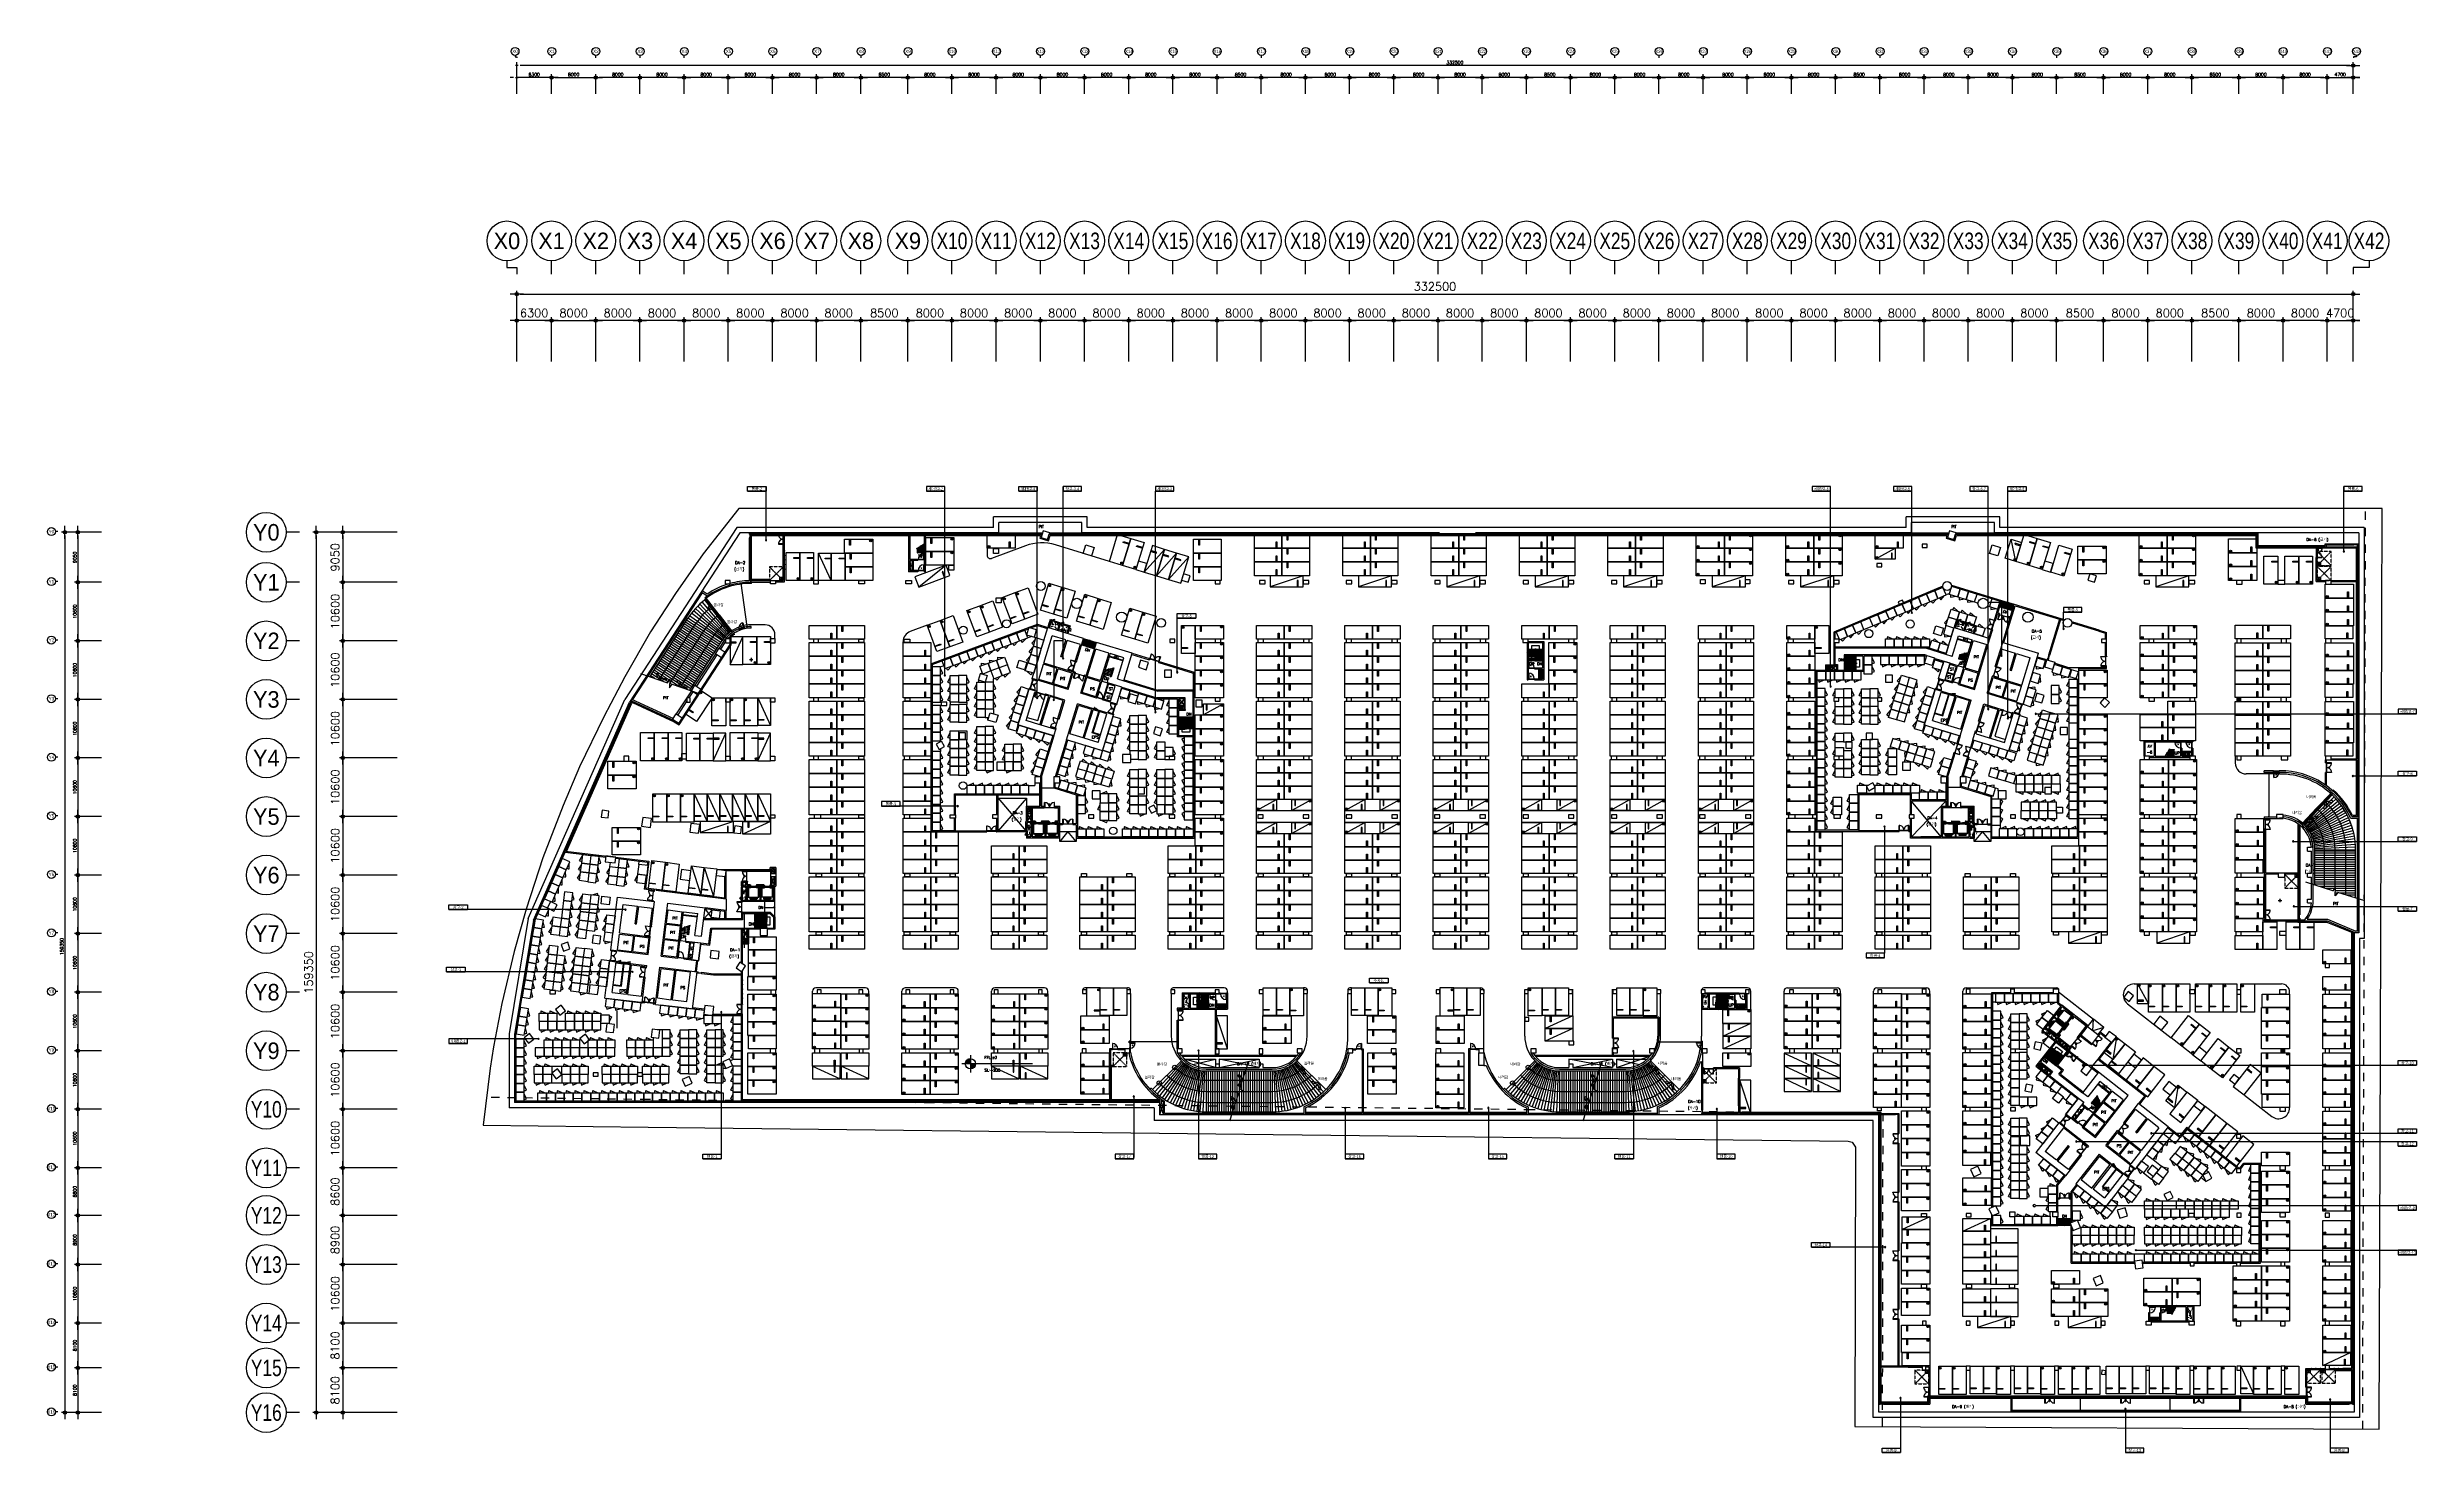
# Model space of a CAD drawing. Header units: millimetres. Extents: x -7614 to 421357, y 87385 to 341757.
import ezdxf
from ezdxf.enums import TextEntityAlignment as Align

# ---------------------------------------------------------------- set-up
doc = ezdxf.new("R2010")
doc.units = ezdxf.units.MM
doc.header["$LTSCALE"] = 600
doc.header["$MEASUREMENT"] = 0
for name, pattern in [('H0', [0.3, 0.2, -0.1]), ('HD', [2.5, 1.5, -1]), ('HIDDEN', [2, 1, -1]), ('HIDDEN2', [0.188, 0.125, -0.063])]:
    doc.linetypes.add(name, pattern=pattern)
doc.layers.get('0').update_dxf_attribs({"linetype": 'CONTINUOUS', "lineweight": 0})
doc.layers.get('DEFPOINTS').update_dxf_attribs({"linetype": 'CONTINUOUS'})
for name, color, linetype in [('DIM', 7, 'CONTINUOUS'), ('e-plan', 9, 'CONTINUOUS'), ('e-room-box', 7, 'CONTINUOUS'), ('e-text', 6, 'CONTINUOUS')]:
    doc.layers.add(name, color=color, linetype=linetype)
doc.styles.add('htw', font='Dotum.ttf')
doc.styles.add('kiahn', font='romans.shx', dxfattribs={"bigfont": 'cadhs.shx'})
doc.styles.add('YS1-UNIT$0$kiahn', font='romans.shx', dxfattribs={"bigfont": 'WHGTXT.shx'})
doc.styles.add('돋움', font='Dotum.ttf')
doc.dimstyles.new('YS1-UNIT$0$KIAHN', dxfattribs={"dimscale": 0.5, "dimtxt": 2.5, "dimasz": 1, "dimexe": 1, "dimexo": 1, "dimgap": 1, "dimtad": 1, "dimdec": 0, "dimzin": 1, "dimdsep": 46, "dimtxsty": 'YS1-UNIT$0$kiahn', "dimblk1": 'YS1-UNIT$0$DIMDOT', "dimblk2": 'YS1-UNIT$0$DIMDOT', "dimsah": 1, "dimcen": 0, "dimadec": 0, "dimazin": 0, "dimtfac": 1, "dimtdec": 0, "dimtix": 1, "dimtmove": 2, "dimatfit": 3, "dimldrblk": 'YS1-UNIT$0$DIMDOT', "dimfxl": 1, "dimtolj": 1, "dimtzin": 1, "dimarcsym": 0})

# ---------------------------------------------------------------- blocks, each defined once
blk = doc.blocks.new('YS1-UNIT$0$DIMDOT')
blk.add_line((-2, 0), (2, 0))
for radius in [0.5, 0.25]:
    blk.add_circle((0, 0), radius)
blk = doc.blocks.new('*D4')
at = {"layer": 'DEFPOINTS', "color": 0, "transparency": 16777216}
for p in [(-299440, 34020), (-299440, 26034), (-291440, 26034)]:
    blk.add_point(p, dxfattribs=at)
at = {"layer": 'e-plan', "color": 0, "lineweight": -2, "transparency": 16777216}
for p, q in [((-299440, 26634), (-299440, 34620)), ((-291440, 26634), (-291440, 34620)), ((-292040, 34020), (-298840, 34020))]:
    blk.add_line(p, q, dxfattribs=at)
at = {"layer": 'e-plan', "color": 0, "lineweight": -2, "transparency": 16777216, "xscale": 600, "yscale": 600, "zscale": 600, "rotation": 180}
blk.add_blockref('YS1-UNIT$0$DIMDOT', (-299440, 34020), dxfattribs=at)
at = {"layer": 'e-plan', "color": 0, "lineweight": -2, "transparency": 16777216, "xscale": 600, "yscale": 600, "zscale": 600}
blk.add_blockref('YS1-UNIT$0$DIMDOT', (-291440, 34020), dxfattribs=at)
at = {"layer": 'e-plan', "color": 0, "transparency": 16777216, "insert": (-295440, 35402), "char_height": 1500, "attachment_point": 5, "style": 'kiahn'}
blk.add_mtext('\\A1;8000', dxfattribs=at)
blk = doc.blocks.new('*D5')
at = {"layer": 'DEFPOINTS', "color": 0, "transparency": 16777216}
for p in [(-358775, -13350), (-369241, -23950), (-358775, -23950)]:
    blk.add_point(p, dxfattribs=at)
at = {"layer": 'e-plan', "color": 0, "lineweight": -2, "transparency": 16777216}
for p, q in [((-359375, -13350), (-369841, -13350)), ((-369241, -13950), (-369241, -23350)), ((-359375, -23950), (-369841, -23950))]:
    blk.add_line(p, q, dxfattribs=at)
at = {"layer": 'e-plan', "color": 0, "lineweight": -2, "transparency": 16777216, "xscale": 600, "yscale": 600, "zscale": 600}
for p, rotation in [((-369241, -13350), 90), ((-369241, -23950), 270)]:
    blk.add_blockref('YS1-UNIT$0$DIMDOT', p, dxfattribs=dict(at, rotation=rotation))
at = {"layer": 'e-plan', "color": 0, "transparency": 16777216, "insert": (-370623, -18650), "char_height": 1500, "attachment_point": 5, "rotation": 90, "style": 'kiahn'}
blk.add_mtext('\\A1;10600', dxfattribs=at)
blk = doc.blocks.new('*D6')
at = {"layer": 'DEFPOINTS', "color": 0, "transparency": 16777216}
for p in [(-358775, -23950), (-369241, -34550), (-358775, -34550)]:
    blk.add_point(p, dxfattribs=at)
at = {"layer": 'e-plan', "color": 0, "lineweight": -2, "transparency": 16777216}
for p, q in [((-359375, -23950), (-369841, -23950)), ((-369241, -24550), (-369241, -33950)), ((-359375, -34550), (-369841, -34550))]:
    blk.add_line(p, q, dxfattribs=at)
at = {"layer": 'e-plan', "color": 0, "lineweight": -2, "transparency": 16777216, "xscale": 600, "yscale": 600, "zscale": 600}
for p, rotation in [((-369241, -23950), 90), ((-369241, -34550), 270)]:
    blk.add_blockref('YS1-UNIT$0$DIMDOT', p, dxfattribs=dict(at, rotation=rotation))
at = {"layer": 'e-plan', "color": 0, "transparency": 16777216, "insert": (-370623, -29250), "char_height": 1500, "attachment_point": 5, "rotation": 90, "style": 'kiahn'}
blk.add_mtext('\\A1;10600', dxfattribs=at)
blk = doc.blocks.new('*D7')
at = {"layer": 'DEFPOINTS', "color": 0, "transparency": 16777216}
for p in [(-358775, -34550), (-369241, -45150), (-358775, -45150)]:
    blk.add_point(p, dxfattribs=at)
at = {"layer": 'e-plan', "color": 0, "lineweight": -2, "transparency": 16777216}
for p, q in [((-359375, -34550), (-369841, -34550)), ((-369241, -35150), (-369241, -44550)), ((-359375, -45150), (-369841, -45150))]:
    blk.add_line(p, q, dxfattribs=at)
at = {"layer": 'e-plan', "color": 0, "lineweight": -2, "transparency": 16777216, "xscale": 600, "yscale": 600, "zscale": 600}
for p, rotation in [((-369241, -34550), 90), ((-369241, -45150), 270)]:
    blk.add_blockref('YS1-UNIT$0$DIMDOT', p, dxfattribs=dict(at, rotation=rotation))
at = {"layer": 'e-plan', "color": 0, "transparency": 16777216, "insert": (-370623, -39850), "char_height": 1500, "attachment_point": 5, "rotation": 90, "style": 'kiahn'}
blk.add_mtext('\\A1;10600', dxfattribs=at)
blk = doc.blocks.new('*D8')
at = {"layer": 'DEFPOINTS', "color": 0, "transparency": 16777216}
for p in [(-358775, -45150), (-369241, -55750), (-358775, -55750)]:
    blk.add_point(p, dxfattribs=at)
at = {"layer": 'e-plan', "color": 0, "lineweight": -2, "transparency": 16777216}
for p, q in [((-359375, -45150), (-369841, -45150)), ((-369241, -45750), (-369241, -55150)), ((-359375, -55750), (-369841, -55750))]:
    blk.add_line(p, q, dxfattribs=at)
at = {"layer": 'e-plan', "color": 0, "lineweight": -2, "transparency": 16777216, "xscale": 600, "yscale": 600, "zscale": 600}
for p, rotation in [((-369241, -45150), 90), ((-369241, -55750), 270)]:
    blk.add_blockref('YS1-UNIT$0$DIMDOT', p, dxfattribs=dict(at, rotation=rotation))
at = {"layer": 'e-plan', "color": 0, "transparency": 16777216, "insert": (-370623, -50450), "char_height": 1500, "attachment_point": 5, "rotation": 90, "style": 'kiahn'}
blk.add_mtext('\\A1;10600', dxfattribs=at)
blk = doc.blocks.new('*D9')
at = {"layer": 'DEFPOINTS', "color": 0, "transparency": 16777216}
for p in [(-358775, -55750), (-369241, -66350), (-358775, -66350)]:
    blk.add_point(p, dxfattribs=at)
at = {"layer": 'e-plan', "color": 0, "lineweight": -2, "transparency": 16777216}
for p, q in [((-359375, -55750), (-369841, -55750)), ((-369241, -56350), (-369241, -65750)), ((-359375, -66350), (-369841, -66350))]:
    blk.add_line(p, q, dxfattribs=at)
at = {"layer": 'e-plan', "color": 0, "lineweight": -2, "transparency": 16777216, "xscale": 600, "yscale": 600, "zscale": 600}
for p, rotation in [((-369241, -55750), 90), ((-369241, -66350), 270)]:
    blk.add_blockref('YS1-UNIT$0$DIMDOT', p, dxfattribs=dict(at, rotation=rotation))
at = {"layer": 'e-plan', "color": 0, "transparency": 16777216, "insert": (-370623, -61050), "char_height": 1500, "attachment_point": 5, "rotation": 90, "style": 'kiahn'}
blk.add_mtext('\\A1;10600', dxfattribs=at)
blk = doc.blocks.new('*D10')
at = {"layer": 'DEFPOINTS', "color": 0, "transparency": 16777216}
for p in [(-358775, -66350), (-369241, -76950), (-358775, -76950)]:
    blk.add_point(p, dxfattribs=at)
at = {"layer": 'e-plan', "color": 0, "lineweight": -2, "transparency": 16777216}
for p, q in [((-359375, -66350), (-369841, -66350)), ((-369241, -66950), (-369241, -76350)), ((-359375, -76950), (-369841, -76950))]:
    blk.add_line(p, q, dxfattribs=at)
at = {"layer": 'e-plan', "color": 0, "lineweight": -2, "transparency": 16777216, "xscale": 600, "yscale": 600, "zscale": 600}
for p, rotation in [((-369241, -66350), 90), ((-369241, -76950), 270)]:
    blk.add_blockref('YS1-UNIT$0$DIMDOT', p, dxfattribs=dict(at, rotation=rotation))
at = {"layer": 'e-plan', "color": 0, "transparency": 16777216, "insert": (-370623, -71650), "char_height": 1500, "attachment_point": 5, "rotation": 90, "style": 'kiahn'}
blk.add_mtext('\\A1;10600', dxfattribs=at)
blk = doc.blocks.new('*D11')
at = {"layer": 'DEFPOINTS', "color": 0, "transparency": 16777216}
for p in [(-358775, -76950), (-369241, -87550), (-358775, -87550)]:
    blk.add_point(p, dxfattribs=at)
at = {"layer": 'e-plan', "color": 0, "lineweight": -2, "transparency": 16777216}
for p, q in [((-359375, -76950), (-369841, -76950)), ((-369241, -77550), (-369241, -86950)), ((-359375, -87550), (-369841, -87550))]:
    blk.add_line(p, q, dxfattribs=at)
at = {"layer": 'e-plan', "color": 0, "lineweight": -2, "transparency": 16777216, "xscale": 600, "yscale": 600, "zscale": 600}
for p, rotation in [((-369241, -76950), 90), ((-369241, -87550), 270)]:
    blk.add_blockref('YS1-UNIT$0$DIMDOT', p, dxfattribs=dict(at, rotation=rotation))
at = {"layer": 'e-plan', "color": 0, "transparency": 16777216, "insert": (-370623, -82250), "char_height": 1500, "attachment_point": 5, "rotation": 90, "style": 'kiahn'}
blk.add_mtext('\\A1;10600', dxfattribs=at)
blk = doc.blocks.new('*D12')
at = {"layer": 'DEFPOINTS', "color": 0, "transparency": 16777216}
for p in [(-358775, -87550), (-369241, -98150), (-358775, -98150)]:
    blk.add_point(p, dxfattribs=at)
at = {"layer": 'e-plan', "color": 0, "lineweight": -2, "transparency": 16777216}
for p, q in [((-359375, -87550), (-369841, -87550)), ((-369241, -88150), (-369241, -97550)), ((-359375, -98150), (-369841, -98150))]:
    blk.add_line(p, q, dxfattribs=at)
at = {"layer": 'e-plan', "color": 0, "lineweight": -2, "transparency": 16777216, "xscale": 600, "yscale": 600, "zscale": 600}
for p, rotation in [((-369241, -87550), 90), ((-369241, -98150), 270)]:
    blk.add_blockref('YS1-UNIT$0$DIMDOT', p, dxfattribs=dict(at, rotation=rotation))
at = {"layer": 'e-plan', "color": 0, "transparency": 16777216, "insert": (-370623, -92850), "char_height": 1500, "attachment_point": 5, "rotation": 90, "style": 'kiahn'}
blk.add_mtext('\\A1;10600', dxfattribs=at)
blk = doc.blocks.new('*D13')
at = {"layer": 'DEFPOINTS', "color": 0, "transparency": 16777216}
for p in [(-358775, -98150), (-369241, -108750), (-358775, -108750)]:
    blk.add_point(p, dxfattribs=at)
at = {"layer": 'e-plan', "color": 0, "lineweight": -2, "transparency": 16777216}
for p, q in [((-359375, -98150), (-369841, -98150)), ((-369241, -98750), (-369241, -108150)), ((-359375, -108750), (-369841, -108750))]:
    blk.add_line(p, q, dxfattribs=at)
at = {"layer": 'e-plan', "color": 0, "lineweight": -2, "transparency": 16777216, "xscale": 600, "yscale": 600, "zscale": 600}
for p, rotation in [((-369241, -98150), 90), ((-369241, -108750), 270)]:
    blk.add_blockref('YS1-UNIT$0$DIMDOT', p, dxfattribs=dict(at, rotation=rotation))
at = {"layer": 'e-plan', "color": 0, "transparency": 16777216, "insert": (-370623, -103450), "char_height": 1500, "attachment_point": 5, "rotation": 90, "style": 'kiahn'}
blk.add_mtext('\\A1;10600', dxfattribs=at)
blk = doc.blocks.new('*D14')
at = {"layer": 'DEFPOINTS', "color": 0, "transparency": 16777216}
for p in [(-358775, -108750), (-369241, -119350), (-358775, -119350)]:
    blk.add_point(p, dxfattribs=at)
at = {"layer": 'e-plan', "color": 0, "lineweight": -2, "transparency": 16777216}
for p, q in [((-359375, -108750), (-369841, -108750)), ((-369241, -109350), (-369241, -118750)), ((-359375, -119350), (-369841, -119350))]:
    blk.add_line(p, q, dxfattribs=at)
at = {"layer": 'e-plan', "color": 0, "lineweight": -2, "transparency": 16777216, "xscale": 600, "yscale": 600, "zscale": 600}
for p, rotation in [((-369241, -108750), 90), ((-369241, -119350), 270)]:
    blk.add_blockref('YS1-UNIT$0$DIMDOT', p, dxfattribs=dict(at, rotation=rotation))
at = {"layer": 'e-plan', "color": 0, "transparency": 16777216, "insert": (-370623, -114050), "char_height": 1500, "attachment_point": 5, "rotation": 90, "style": 'kiahn'}
blk.add_mtext('\\A1;10600', dxfattribs=at)
blk = doc.blocks.new('*D15')
at = {"layer": 'DEFPOINTS', "color": 0, "transparency": 16777216}
for p in [(-358775, -119350), (-369241, -127950), (-358775, -127950)]:
    blk.add_point(p, dxfattribs=at)
at = {"layer": 'e-plan', "color": 0, "lineweight": -2, "transparency": 16777216}
for p, q in [((-359375, -119350), (-369841, -119350)), ((-369241, -119950), (-369241, -127350)), ((-359375, -127950), (-369841, -127950))]:
    blk.add_line(p, q, dxfattribs=at)
at = {"layer": 'e-plan', "color": 0, "lineweight": -2, "transparency": 16777216, "xscale": 600, "yscale": 600, "zscale": 600}
for p, rotation in [((-369241, -119350), 90), ((-369241, -127950), 270)]:
    blk.add_blockref('YS1-UNIT$0$DIMDOT', p, dxfattribs=dict(at, rotation=rotation))
at = {"layer": 'e-plan', "color": 0, "transparency": 16777216, "insert": (-370624, -123650), "char_height": 1500, "attachment_point": 5, "rotation": 90, "style": 'kiahn'}
blk.add_mtext('\\A1;8600', dxfattribs=at)
blk = doc.blocks.new('*D16')
at = {"layer": 'DEFPOINTS', "color": 0, "transparency": 16777216}
for p in [(-358775, -127950), (-369241, -136850), (-358775, -136850)]:
    blk.add_point(p, dxfattribs=at)
at = {"layer": 'e-plan', "color": 0, "lineweight": -2, "transparency": 16777216}
for p, q in [((-359375, -127950), (-369841, -127950)), ((-369241, -128550), (-369241, -136250)), ((-359375, -136850), (-369841, -136850))]:
    blk.add_line(p, q, dxfattribs=at)
at = {"layer": 'e-plan', "color": 0, "lineweight": -2, "transparency": 16777216, "xscale": 600, "yscale": 600, "zscale": 600}
for p, rotation in [((-369241, -127950), 90), ((-369241, -136850), 270)]:
    blk.add_blockref('YS1-UNIT$0$DIMDOT', p, dxfattribs=dict(at, rotation=rotation))
at = {"layer": 'e-plan', "color": 0, "transparency": 16777216, "insert": (-370625, -132400), "char_height": 1500, "attachment_point": 5, "rotation": 90, "style": 'kiahn'}
blk.add_mtext('\\A1;8900', dxfattribs=at)
blk = doc.blocks.new('*D17')
at = {"layer": 'DEFPOINTS', "color": 0, "transparency": 16777216}
for p in [(-358774, -147450), (-369241, -155550), (-358769, -155550)]:
    blk.add_point(p, dxfattribs=at)
at = {"layer": 'e-plan', "color": 0, "lineweight": -2, "transparency": 16777216}
for p, q in [((-359374, -147450), (-369841, -147450)), ((-369241, -148050), (-369241, -154950)), ((-359369, -155550), (-369841, -155550))]:
    blk.add_line(p, q, dxfattribs=at)
at = {"layer": 'e-plan', "color": 0, "lineweight": -2, "transparency": 16777216, "xscale": 600, "yscale": 600, "zscale": 600}
for p, rotation in [((-369241, -147450), 90), ((-369241, -155550), 270)]:
    blk.add_blockref('YS1-UNIT$0$DIMDOT', p, dxfattribs=dict(at, rotation=rotation))
at = {"layer": 'e-plan', "color": 0, "transparency": 16777216, "insert": (-370624, -151500), "char_height": 1500, "attachment_point": 5, "rotation": 90, "style": 'kiahn'}
blk.add_mtext('\\A1;8100', dxfattribs=at)
blk = doc.blocks.new('*D18')
at = {"layer": 'DEFPOINTS', "color": 0, "transparency": 16777216}
for p in [(-358775, -4300), (-369241, -13350), (-358775, -13350)]:
    blk.add_point(p, dxfattribs=at)
at = {"layer": 'e-plan', "color": 0, "lineweight": -2, "transparency": 16777216}
for p, q in [((-359375, -4300), (-369841, -4300)), ((-369241, -4900), (-369241, -12750)), ((-359375, -13350), (-369841, -13350))]:
    blk.add_line(p, q, dxfattribs=at)
at = {"layer": 'e-plan', "color": 0, "lineweight": -2, "transparency": 16777216, "xscale": 600, "yscale": 600, "zscale": 600}
for p, rotation in [((-369241, -4300), 90), ((-369241, -13350), 270)]:
    blk.add_blockref('YS1-UNIT$0$DIMDOT', p, dxfattribs=dict(at, rotation=rotation))
at = {"layer": 'e-plan', "color": 0, "transparency": 16777216, "insert": (-370625, -8825), "char_height": 1500, "attachment_point": 5, "rotation": 90, "style": 'kiahn'}
blk.add_mtext('\\A1;9050', dxfattribs=at)
blk = doc.blocks.new('*D19')
at = {"layer": 'DEFPOINTS', "color": 0, "transparency": 16777216}
for p in [(-323440, 34020), (-323440, 26034), (-315440, 26034)]:
    blk.add_point(p, dxfattribs=at)
at = {"layer": 'e-plan', "color": 0, "lineweight": -2, "transparency": 16777216}
for p, q in [((-323440, 26634), (-323440, 34620)), ((-315440, 26634), (-315440, 34620)), ((-316040, 34020), (-322840, 34020))]:
    blk.add_line(p, q, dxfattribs=at)
at = {"layer": 'e-plan', "color": 0, "lineweight": -2, "transparency": 16777216, "xscale": 600, "yscale": 600, "zscale": 600, "rotation": 180}
blk.add_blockref('YS1-UNIT$0$DIMDOT', (-323440, 34020), dxfattribs=at)
at = {"layer": 'e-plan', "color": 0, "lineweight": -2, "transparency": 16777216, "xscale": 600, "yscale": 600, "zscale": 600}
blk.add_blockref('YS1-UNIT$0$DIMDOT', (-315440, 34020), dxfattribs=at)
at = {"layer": 'e-plan', "color": 0, "transparency": 16777216, "insert": (-319440, 35402), "char_height": 1500, "attachment_point": 5, "style": 'kiahn'}
blk.add_mtext('\\A1;8000', dxfattribs=at)
blk = doc.blocks.new('*D20')
at = {"layer": 'DEFPOINTS', "color": 0, "transparency": 16777216}
for p in [(-315440, 34020), (-315440, 26034), (-307440, 26034)]:
    blk.add_point(p, dxfattribs=at)
at = {"layer": 'e-plan', "color": 0, "lineweight": -2, "transparency": 16777216}
for p, q in [((-315440, 26634), (-315440, 34620)), ((-307440, 26634), (-307440, 34620)), ((-308040, 34020), (-314840, 34020))]:
    blk.add_line(p, q, dxfattribs=at)
at = {"layer": 'e-plan', "color": 0, "lineweight": -2, "transparency": 16777216, "xscale": 600, "yscale": 600, "zscale": 600, "rotation": 180}
blk.add_blockref('YS1-UNIT$0$DIMDOT', (-315440, 34020), dxfattribs=at)
at = {"layer": 'e-plan', "color": 0, "lineweight": -2, "transparency": 16777216, "xscale": 600, "yscale": 600, "zscale": 600}
blk.add_blockref('YS1-UNIT$0$DIMDOT', (-307440, 34020), dxfattribs=at)
at = {"layer": 'e-plan', "color": 0, "transparency": 16777216, "insert": (-311440, 35402), "char_height": 1500, "attachment_point": 5, "style": 'kiahn'}
blk.add_mtext('\\A1;8000', dxfattribs=at)
blk = doc.blocks.new('*D21')
at = {"layer": 'DEFPOINTS', "color": 0, "transparency": 16777216}
for p in [(-307440, 34020), (-307440, 26034), (-299440, 26034)]:
    blk.add_point(p, dxfattribs=at)
at = {"layer": 'e-plan', "color": 0, "lineweight": -2, "transparency": 16777216}
for p, q in [((-307440, 26634), (-307440, 34620)), ((-299440, 26634), (-299440, 34620)), ((-300040, 34020), (-306840, 34020))]:
    blk.add_line(p, q, dxfattribs=at)
at = {"layer": 'e-plan', "color": 0, "lineweight": -2, "transparency": 16777216, "xscale": 600, "yscale": 600, "zscale": 600, "rotation": 180}
blk.add_blockref('YS1-UNIT$0$DIMDOT', (-307440, 34020), dxfattribs=at)
at = {"layer": 'e-plan', "color": 0, "lineweight": -2, "transparency": 16777216, "xscale": 600, "yscale": 600, "zscale": 600}
blk.add_blockref('YS1-UNIT$0$DIMDOT', (-299440, 34020), dxfattribs=at)
at = {"layer": 'e-plan', "color": 0, "transparency": 16777216, "insert": (-303440, 35402), "char_height": 1500, "attachment_point": 5, "style": 'kiahn'}
blk.add_mtext('\\A1;8000', dxfattribs=at)
blk = doc.blocks.new('*D22')
at = {"layer": 'DEFPOINTS', "color": 0, "transparency": 16777216}
for p in [(-291440, 34020), (-291440, 26034), (-283440, 26034)]:
    blk.add_point(p, dxfattribs=at)
at = {"layer": 'e-plan', "color": 0, "lineweight": -2, "transparency": 16777216}
for p, q in [((-291440, 26634), (-291440, 34620)), ((-283440, 26634), (-283440, 34620)), ((-284040, 34020), (-290840, 34020))]:
    blk.add_line(p, q, dxfattribs=at)
at = {"layer": 'e-plan', "color": 0, "lineweight": -2, "transparency": 16777216, "xscale": 600, "yscale": 600, "zscale": 600, "rotation": 180}
blk.add_blockref('YS1-UNIT$0$DIMDOT', (-291440, 34020), dxfattribs=at)
at = {"layer": 'e-plan', "color": 0, "lineweight": -2, "transparency": 16777216, "xscale": 600, "yscale": 600, "zscale": 600}
blk.add_blockref('YS1-UNIT$0$DIMDOT', (-283440, 34020), dxfattribs=at)
at = {"layer": 'e-plan', "color": 0, "transparency": 16777216, "insert": (-287440, 35402), "char_height": 1500, "attachment_point": 5, "style": 'kiahn'}
blk.add_mtext('\\A1;8000', dxfattribs=at)
blk = doc.blocks.new('*D23')
at = {"layer": 'DEFPOINTS', "color": 0, "transparency": 16777216}
for p in [(-283440, 34020), (-283440, 26034), (-275440, 26034)]:
    blk.add_point(p, dxfattribs=at)
at = {"layer": 'e-plan', "color": 0, "lineweight": -2, "transparency": 16777216}
for p, q in [((-283440, 26634), (-283440, 34620)), ((-275440, 26634), (-275440, 34620)), ((-276040, 34020), (-282840, 34020))]:
    blk.add_line(p, q, dxfattribs=at)
at = {"layer": 'e-plan', "color": 0, "lineweight": -2, "transparency": 16777216, "xscale": 600, "yscale": 600, "zscale": 600, "rotation": 180}
blk.add_blockref('YS1-UNIT$0$DIMDOT', (-283440, 34020), dxfattribs=at)
at = {"layer": 'e-plan', "color": 0, "lineweight": -2, "transparency": 16777216, "xscale": 600, "yscale": 600, "zscale": 600}
blk.add_blockref('YS1-UNIT$0$DIMDOT', (-275440, 34020), dxfattribs=at)
at = {"layer": 'e-plan', "color": 0, "transparency": 16777216, "insert": (-279440, 35402), "char_height": 1500, "attachment_point": 5, "style": 'kiahn'}
blk.add_mtext('\\A1;8000', dxfattribs=at)
blk = doc.blocks.new('*D24')
at = {"layer": 'DEFPOINTS', "color": 0, "transparency": 16777216}
for p in [(-275440, 34020), (-275440, 26034), (-266940, 26034)]:
    blk.add_point(p, dxfattribs=at)
at = {"layer": 'e-plan', "color": 0, "lineweight": -2, "transparency": 16777216}
for p, q in [((-275440, 26634), (-275440, 34620)), ((-266940, 26634), (-266940, 34620)), ((-267540, 34020), (-274840, 34020))]:
    blk.add_line(p, q, dxfattribs=at)
at = {"layer": 'e-plan', "color": 0, "lineweight": -2, "transparency": 16777216, "xscale": 600, "yscale": 600, "zscale": 600, "rotation": 180}
blk.add_blockref('YS1-UNIT$0$DIMDOT', (-275440, 34020), dxfattribs=at)
at = {"layer": 'e-plan', "color": 0, "lineweight": -2, "transparency": 16777216, "xscale": 600, "yscale": 600, "zscale": 600}
blk.add_blockref('YS1-UNIT$0$DIMDOT', (-266940, 34020), dxfattribs=at)
at = {"layer": 'e-plan', "color": 0, "transparency": 16777216, "insert": (-271190, 35402), "char_height": 1500, "attachment_point": 5, "style": 'kiahn'}
blk.add_mtext('\\A1;8500', dxfattribs=at)
blk = doc.blocks.new('*D25')
at = {"layer": 'DEFPOINTS', "color": 0, "transparency": 16777216}
for p in [(-266940, 34020), (-266940, 26034), (-258940, 26034)]:
    blk.add_point(p, dxfattribs=at)
at = {"layer": 'e-plan', "color": 0, "lineweight": -2, "transparency": 16777216}
for p, q in [((-266940, 26634), (-266940, 34620)), ((-258940, 26634), (-258940, 34620)), ((-259540, 34020), (-266340, 34020))]:
    blk.add_line(p, q, dxfattribs=at)
at = {"layer": 'e-plan', "color": 0, "lineweight": -2, "transparency": 16777216, "xscale": 600, "yscale": 600, "zscale": 600, "rotation": 180}
blk.add_blockref('YS1-UNIT$0$DIMDOT', (-266940, 34020), dxfattribs=at)
at = {"layer": 'e-plan', "color": 0, "lineweight": -2, "transparency": 16777216, "xscale": 600, "yscale": 600, "zscale": 600}
blk.add_blockref('YS1-UNIT$0$DIMDOT', (-258940, 34020), dxfattribs=at)
at = {"layer": 'e-plan', "color": 0, "transparency": 16777216, "insert": (-262940, 35402), "char_height": 1500, "attachment_point": 5, "style": 'kiahn'}
blk.add_mtext('\\A1;8000', dxfattribs=at)
blk = doc.blocks.new('*D26')
at = {"layer": 'DEFPOINTS', "color": 0, "transparency": 16777216}
for p in [(-250940, 34020), (-250940, 26034), (-242940, 26034)]:
    blk.add_point(p, dxfattribs=at)
at = {"layer": 'e-plan', "color": 0, "lineweight": -2, "transparency": 16777216}
for p, q in [((-250940, 26634), (-250940, 34620)), ((-242940, 26634), (-242940, 34620)), ((-243540, 34020), (-250340, 34020))]:
    blk.add_line(p, q, dxfattribs=at)
at = {"layer": 'e-plan', "color": 0, "lineweight": -2, "transparency": 16777216, "xscale": 600, "yscale": 600, "zscale": 600, "rotation": 180}
blk.add_blockref('YS1-UNIT$0$DIMDOT', (-250940, 34020), dxfattribs=at)
at = {"layer": 'e-plan', "color": 0, "lineweight": -2, "transparency": 16777216, "xscale": 600, "yscale": 600, "zscale": 600}
blk.add_blockref('YS1-UNIT$0$DIMDOT', (-242940, 34020), dxfattribs=at)
at = {"layer": 'e-plan', "color": 0, "transparency": 16777216, "insert": (-246940, 35402), "char_height": 1500, "attachment_point": 5, "style": 'kiahn'}
blk.add_mtext('\\A1;8000', dxfattribs=at)
blk = doc.blocks.new('*D27')
at = {"layer": 'DEFPOINTS', "color": 0, "transparency": 16777216}
for p in [(-258940, 34020), (-258940, 26034), (-250940, 26034)]:
    blk.add_point(p, dxfattribs=at)
at = {"layer": 'e-plan', "color": 0, "lineweight": -2, "transparency": 16777216}
for p, q in [((-258940, 26634), (-258940, 34620)), ((-250940, 26634), (-250940, 34620)), ((-251540, 34020), (-258340, 34020))]:
    blk.add_line(p, q, dxfattribs=at)
at = {"layer": 'e-plan', "color": 0, "lineweight": -2, "transparency": 16777216, "xscale": 600, "yscale": 600, "zscale": 600, "rotation": 180}
blk.add_blockref('YS1-UNIT$0$DIMDOT', (-258940, 34020), dxfattribs=at)
at = {"layer": 'e-plan', "color": 0, "lineweight": -2, "transparency": 16777216, "xscale": 600, "yscale": 600, "zscale": 600}
blk.add_blockref('YS1-UNIT$0$DIMDOT', (-250940, 34020), dxfattribs=at)
at = {"layer": 'e-plan', "color": 0, "transparency": 16777216, "insert": (-254940, 35402), "char_height": 1500, "attachment_point": 5, "style": 'kiahn'}
blk.add_mtext('\\A1;8000', dxfattribs=at)
blk = doc.blocks.new('*D28')
at = {"layer": 'DEFPOINTS', "color": 0, "transparency": 16777216}
for p in [(-242940, 34020), (-242940, 26034), (-234940, 26034)]:
    blk.add_point(p, dxfattribs=at)
at = {"layer": 'e-plan', "color": 0, "lineweight": -2, "transparency": 16777216}
for p, q in [((-242940, 26634), (-242940, 34620)), ((-234940, 26634), (-234940, 34620)), ((-235540, 34020), (-242340, 34020))]:
    blk.add_line(p, q, dxfattribs=at)
at = {"layer": 'e-plan', "color": 0, "lineweight": -2, "transparency": 16777216, "xscale": 600, "yscale": 600, "zscale": 600, "rotation": 180}
blk.add_blockref('YS1-UNIT$0$DIMDOT', (-242940, 34020), dxfattribs=at)
at = {"layer": 'e-plan', "color": 0, "lineweight": -2, "transparency": 16777216, "xscale": 600, "yscale": 600, "zscale": 600}
blk.add_blockref('YS1-UNIT$0$DIMDOT', (-234940, 34020), dxfattribs=at)
at = {"layer": 'e-plan', "color": 0, "transparency": 16777216, "insert": (-238940, 35402), "char_height": 1500, "attachment_point": 5, "style": 'kiahn'}
blk.add_mtext('\\A1;8000', dxfattribs=at)
blk = doc.blocks.new('*D29')
at = {"layer": 'DEFPOINTS', "color": 0, "transparency": 16777216}
for p in [(-234940, 34020), (-234940, 26034), (-226940, 26034)]:
    blk.add_point(p, dxfattribs=at)
at = {"layer": 'e-plan', "color": 0, "lineweight": -2, "transparency": 16777216}
for p, q in [((-234940, 26634), (-234940, 34620)), ((-226940, 26634), (-226940, 34620)), ((-227540, 34020), (-234340, 34020))]:
    blk.add_line(p, q, dxfattribs=at)
at = {"layer": 'e-plan', "color": 0, "lineweight": -2, "transparency": 16777216, "xscale": 600, "yscale": 600, "zscale": 600, "rotation": 180}
blk.add_blockref('YS1-UNIT$0$DIMDOT', (-234940, 34020), dxfattribs=at)
at = {"layer": 'e-plan', "color": 0, "lineweight": -2, "transparency": 16777216, "xscale": 600, "yscale": 600, "zscale": 600}
blk.add_blockref('YS1-UNIT$0$DIMDOT', (-226940, 34020), dxfattribs=at)
at = {"layer": 'e-plan', "color": 0, "transparency": 16777216, "insert": (-230940, 35402), "char_height": 1500, "attachment_point": 5, "style": 'kiahn'}
blk.add_mtext('\\A1;8000', dxfattribs=at)
blk = doc.blocks.new('*D30')
at = {"layer": 'DEFPOINTS', "color": 0, "transparency": 16777216}
for p in [(-210940, 34020), (-210940, 26034), (-202940, 26034)]:
    blk.add_point(p, dxfattribs=at)
at = {"layer": 'e-plan', "color": 0, "lineweight": -2, "transparency": 16777216}
for p, q in [((-210940, 26634), (-210940, 34620)), ((-202940, 26634), (-202940, 34620)), ((-203540, 34020), (-210340, 34020))]:
    blk.add_line(p, q, dxfattribs=at)
at = {"layer": 'e-plan', "color": 0, "lineweight": -2, "transparency": 16777216, "xscale": 600, "yscale": 600, "zscale": 600, "rotation": 180}
blk.add_blockref('YS1-UNIT$0$DIMDOT', (-210940, 34020), dxfattribs=at)
at = {"layer": 'e-plan', "color": 0, "lineweight": -2, "transparency": 16777216, "xscale": 600, "yscale": 600, "zscale": 600}
blk.add_blockref('YS1-UNIT$0$DIMDOT', (-202940, 34020), dxfattribs=at)
at = {"layer": 'e-plan', "color": 0, "transparency": 16777216, "insert": (-206940, 35402), "char_height": 1500, "attachment_point": 5, "style": 'kiahn'}
blk.add_mtext('\\A1;8000', dxfattribs=at)
blk = doc.blocks.new('*D31')
at = {"layer": 'DEFPOINTS', "color": 0, "transparency": 16777216}
for p in [(-226940, 34020), (-226940, 26034), (-218940, 26034)]:
    blk.add_point(p, dxfattribs=at)
at = {"layer": 'e-plan', "color": 0, "lineweight": -2, "transparency": 16777216}
for p, q in [((-226940, 26634), (-226940, 34620)), ((-218940, 26634), (-218940, 34620)), ((-219540, 34020), (-226340, 34020))]:
    blk.add_line(p, q, dxfattribs=at)
at = {"layer": 'e-plan', "color": 0, "lineweight": -2, "transparency": 16777216, "xscale": 600, "yscale": 600, "zscale": 600, "rotation": 180}
blk.add_blockref('YS1-UNIT$0$DIMDOT', (-226940, 34020), dxfattribs=at)
at = {"layer": 'e-plan', "color": 0, "lineweight": -2, "transparency": 16777216, "xscale": 600, "yscale": 600, "zscale": 600}
blk.add_blockref('YS1-UNIT$0$DIMDOT', (-218940, 34020), dxfattribs=at)
at = {"layer": 'e-plan', "color": 0, "transparency": 16777216, "insert": (-222940, 35402), "char_height": 1500, "attachment_point": 5, "style": 'kiahn'}
blk.add_mtext('\\A1;8000', dxfattribs=at)
blk = doc.blocks.new('*D32')
at = {"layer": 'DEFPOINTS', "color": 0, "transparency": 16777216}
for p in [(-218940, 34020), (-218940, 26034), (-210940, 26034)]:
    blk.add_point(p, dxfattribs=at)
at = {"layer": 'e-plan', "color": 0, "lineweight": -2, "transparency": 16777216}
for p, q in [((-218940, 26634), (-218940, 34620)), ((-210940, 26634), (-210940, 34620)), ((-211540, 34020), (-218340, 34020))]:
    blk.add_line(p, q, dxfattribs=at)
at = {"layer": 'e-plan', "color": 0, "lineweight": -2, "transparency": 16777216, "xscale": 600, "yscale": 600, "zscale": 600, "rotation": 180}
blk.add_blockref('YS1-UNIT$0$DIMDOT', (-218940, 34020), dxfattribs=at)
at = {"layer": 'e-plan', "color": 0, "lineweight": -2, "transparency": 16777216, "xscale": 600, "yscale": 600, "zscale": 600}
blk.add_blockref('YS1-UNIT$0$DIMDOT', (-210940, 34020), dxfattribs=at)
at = {"layer": 'e-plan', "color": 0, "transparency": 16777216, "insert": (-214940, 35402), "char_height": 1500, "attachment_point": 5, "style": 'kiahn'}
blk.add_mtext('\\A1;8000', dxfattribs=at)
blk = doc.blocks.new('*D33')
at = {"layer": 'DEFPOINTS', "color": 0, "transparency": 16777216}
for p in [(-194940, 34020), (-194940, 26034), (-186940, 26034)]:
    blk.add_point(p, dxfattribs=at)
at = {"layer": 'e-plan', "color": 0, "lineweight": -2, "transparency": 16777216}
for p, q in [((-194940, 26634), (-194940, 34620)), ((-186940, 26634), (-186940, 34620)), ((-187540, 34020), (-194340, 34020))]:
    blk.add_line(p, q, dxfattribs=at)
at = {"layer": 'e-plan', "color": 0, "lineweight": -2, "transparency": 16777216, "xscale": 600, "yscale": 600, "zscale": 600, "rotation": 180}
blk.add_blockref('YS1-UNIT$0$DIMDOT', (-194940, 34020), dxfattribs=at)
at = {"layer": 'e-plan', "color": 0, "lineweight": -2, "transparency": 16777216, "xscale": 600, "yscale": 600, "zscale": 600}
blk.add_blockref('YS1-UNIT$0$DIMDOT', (-186940, 34020), dxfattribs=at)
at = {"layer": 'e-plan', "color": 0, "transparency": 16777216, "insert": (-190940, 35402), "char_height": 1500, "attachment_point": 5, "style": 'kiahn'}
blk.add_mtext('\\A1;8000', dxfattribs=at)
blk = doc.blocks.new('*D34')
at = {"layer": 'DEFPOINTS', "color": 0, "transparency": 16777216}
for p in [(-202940, 34020), (-202940, 26034), (-194940, 26034)]:
    blk.add_point(p, dxfattribs=at)
at = {"layer": 'e-plan', "color": 0, "lineweight": -2, "transparency": 16777216}
for p, q in [((-202940, 26634), (-202940, 34620)), ((-194940, 26634), (-194940, 34620)), ((-195540, 34020), (-202340, 34020))]:
    blk.add_line(p, q, dxfattribs=at)
at = {"layer": 'e-plan', "color": 0, "lineweight": -2, "transparency": 16777216, "xscale": 600, "yscale": 600, "zscale": 600, "rotation": 180}
blk.add_blockref('YS1-UNIT$0$DIMDOT', (-202940, 34020), dxfattribs=at)
at = {"layer": 'e-plan', "color": 0, "lineweight": -2, "transparency": 16777216, "xscale": 600, "yscale": 600, "zscale": 600}
blk.add_blockref('YS1-UNIT$0$DIMDOT', (-194940, 34020), dxfattribs=at)
at = {"layer": 'e-plan', "color": 0, "transparency": 16777216, "insert": (-198940, 35402), "char_height": 1500, "attachment_point": 5, "style": 'kiahn'}
blk.add_mtext('\\A1;8000', dxfattribs=at)
blk = doc.blocks.new('*D35')
at = {"layer": 'DEFPOINTS', "color": 0, "transparency": 16777216}
for p in [(-186940, 34020), (-186940, 26034), (-178940, 26034)]:
    blk.add_point(p, dxfattribs=at)
at = {"layer": 'e-plan', "color": 0, "lineweight": -2, "transparency": 16777216}
for p, q in [((-186940, 26634), (-186940, 34620)), ((-178940, 26634), (-178940, 34620)), ((-179540, 34020), (-186340, 34020))]:
    blk.add_line(p, q, dxfattribs=at)
at = {"layer": 'e-plan', "color": 0, "lineweight": -2, "transparency": 16777216, "xscale": 600, "yscale": 600, "zscale": 600, "rotation": 180}
blk.add_blockref('YS1-UNIT$0$DIMDOT', (-186940, 34020), dxfattribs=at)
at = {"layer": 'e-plan', "color": 0, "lineweight": -2, "transparency": 16777216, "xscale": 600, "yscale": 600, "zscale": 600}
blk.add_blockref('YS1-UNIT$0$DIMDOT', (-178940, 34020), dxfattribs=at)
at = {"layer": 'e-plan', "color": 0, "transparency": 16777216, "insert": (-182940, 35402), "char_height": 1500, "attachment_point": 5, "style": 'kiahn'}
blk.add_mtext('\\A1;8000', dxfattribs=at)
blk = doc.blocks.new('*D36')
at = {"layer": 'DEFPOINTS', "color": 0, "transparency": 16777216}
for p in [(-178940, 34020), (-178940, 26034), (-170940, 26034)]:
    blk.add_point(p, dxfattribs=at)
at = {"layer": 'e-plan', "color": 0, "lineweight": -2, "transparency": 16777216}
for p, q in [((-178940, 26634), (-178940, 34620)), ((-170940, 26634), (-170940, 34620)), ((-171540, 34020), (-178340, 34020))]:
    blk.add_line(p, q, dxfattribs=at)
at = {"layer": 'e-plan', "color": 0, "lineweight": -2, "transparency": 16777216, "xscale": 600, "yscale": 600, "zscale": 600, "rotation": 180}
blk.add_blockref('YS1-UNIT$0$DIMDOT', (-178940, 34020), dxfattribs=at)
at = {"layer": 'e-plan', "color": 0, "lineweight": -2, "transparency": 16777216, "xscale": 600, "yscale": 600, "zscale": 600}
blk.add_blockref('YS1-UNIT$0$DIMDOT', (-170940, 34020), dxfattribs=at)
at = {"layer": 'e-plan', "color": 0, "transparency": 16777216, "insert": (-174940, 35402), "char_height": 1500, "attachment_point": 5, "style": 'kiahn'}
blk.add_mtext('\\A1;8000', dxfattribs=at)
blk = doc.blocks.new('*D37')
at = {"layer": 'DEFPOINTS', "color": 0, "transparency": 16777216}
for p in [(-154940, 34020), (-154940, 26034), (-146940, 26034)]:
    blk.add_point(p, dxfattribs=at)
at = {"layer": 'e-plan', "color": 0, "lineweight": -2, "transparency": 16777216}
for p, q in [((-154940, 26634), (-154940, 34620)), ((-146940, 26634), (-146940, 34620)), ((-147540, 34020), (-154340, 34020))]:
    blk.add_line(p, q, dxfattribs=at)
at = {"layer": 'e-plan', "color": 0, "lineweight": -2, "transparency": 16777216, "xscale": 600, "yscale": 600, "zscale": 600, "rotation": 180}
blk.add_blockref('YS1-UNIT$0$DIMDOT', (-154940, 34020), dxfattribs=at)
at = {"layer": 'e-plan', "color": 0, "lineweight": -2, "transparency": 16777216, "xscale": 600, "yscale": 600, "zscale": 600}
blk.add_blockref('YS1-UNIT$0$DIMDOT', (-146940, 34020), dxfattribs=at)
at = {"layer": 'e-plan', "color": 0, "transparency": 16777216, "insert": (-150940, 35402), "char_height": 1500, "attachment_point": 5, "style": 'kiahn'}
blk.add_mtext('\\A1;8000', dxfattribs=at)
blk = doc.blocks.new('*D38')
at = {"layer": 'DEFPOINTS', "color": 0, "transparency": 16777216}
for p in [(-170940, 34020), (-170940, 26034), (-162940, 26034)]:
    blk.add_point(p, dxfattribs=at)
at = {"layer": 'e-plan', "color": 0, "lineweight": -2, "transparency": 16777216}
for p, q in [((-170940, 26634), (-170940, 34620)), ((-162940, 26634), (-162940, 34620)), ((-163540, 34020), (-170340, 34020))]:
    blk.add_line(p, q, dxfattribs=at)
at = {"layer": 'e-plan', "color": 0, "lineweight": -2, "transparency": 16777216, "xscale": 600, "yscale": 600, "zscale": 600, "rotation": 180}
blk.add_blockref('YS1-UNIT$0$DIMDOT', (-170940, 34020), dxfattribs=at)
at = {"layer": 'e-plan', "color": 0, "lineweight": -2, "transparency": 16777216, "xscale": 600, "yscale": 600, "zscale": 600}
blk.add_blockref('YS1-UNIT$0$DIMDOT', (-162940, 34020), dxfattribs=at)
at = {"layer": 'e-plan', "color": 0, "transparency": 16777216, "insert": (-166940, 35402), "char_height": 1500, "attachment_point": 5, "style": 'kiahn'}
blk.add_mtext('\\A1;8000', dxfattribs=at)
blk = doc.blocks.new('*D39')
at = {"layer": 'DEFPOINTS', "color": 0, "transparency": 16777216}
for p in [(-162940, 34020), (-162940, 26034), (-154940, 26034)]:
    blk.add_point(p, dxfattribs=at)
at = {"layer": 'e-plan', "color": 0, "lineweight": -2, "transparency": 16777216}
for p, q in [((-162940, 26634), (-162940, 34620)), ((-154940, 26634), (-154940, 34620)), ((-155540, 34020), (-162340, 34020))]:
    blk.add_line(p, q, dxfattribs=at)
at = {"layer": 'e-plan', "color": 0, "lineweight": -2, "transparency": 16777216, "xscale": 600, "yscale": 600, "zscale": 600, "rotation": 180}
blk.add_blockref('YS1-UNIT$0$DIMDOT', (-162940, 34020), dxfattribs=at)
at = {"layer": 'e-plan', "color": 0, "lineweight": -2, "transparency": 16777216, "xscale": 600, "yscale": 600, "zscale": 600}
blk.add_blockref('YS1-UNIT$0$DIMDOT', (-154940, 34020), dxfattribs=at)
at = {"layer": 'e-plan', "color": 0, "transparency": 16777216, "insert": (-158940, 35402), "char_height": 1500, "attachment_point": 5, "style": 'kiahn'}
blk.add_mtext('\\A1;8000', dxfattribs=at)
blk = doc.blocks.new('*D40')
at = {"layer": 'DEFPOINTS', "color": 0, "transparency": 16777216}
for p in [(-146940, 34020), (-146940, 26034), (-138940, 26034)]:
    blk.add_point(p, dxfattribs=at)
at = {"layer": 'e-plan', "color": 0, "lineweight": -2, "transparency": 16777216}
for p, q in [((-146940, 26634), (-146940, 34620)), ((-138940, 26634), (-138940, 34620)), ((-139540, 34020), (-146340, 34020))]:
    blk.add_line(p, q, dxfattribs=at)
at = {"layer": 'e-plan', "color": 0, "lineweight": -2, "transparency": 16777216, "xscale": 600, "yscale": 600, "zscale": 600, "rotation": 180}
blk.add_blockref('YS1-UNIT$0$DIMDOT', (-146940, 34020), dxfattribs=at)
at = {"layer": 'e-plan', "color": 0, "lineweight": -2, "transparency": 16777216, "xscale": 600, "yscale": 600, "zscale": 600}
blk.add_blockref('YS1-UNIT$0$DIMDOT', (-138940, 34020), dxfattribs=at)
at = {"layer": 'e-plan', "color": 0, "transparency": 16777216, "insert": (-142940, 35402), "char_height": 1500, "attachment_point": 5, "style": 'kiahn'}
blk.add_mtext('\\A1;8000', dxfattribs=at)
blk = doc.blocks.new('*D41')
at = {"layer": 'DEFPOINTS', "color": 0, "transparency": 16777216}
for p in [(-138940, 34020), (-138940, 26034), (-130940, 26034)]:
    blk.add_point(p, dxfattribs=at)
at = {"layer": 'e-plan', "color": 0, "lineweight": -2, "transparency": 16777216}
for p, q in [((-138940, 26634), (-138940, 34620)), ((-130940, 26634), (-130940, 34620)), ((-131540, 34020), (-138340, 34020))]:
    blk.add_line(p, q, dxfattribs=at)
at = {"layer": 'e-plan', "color": 0, "lineweight": -2, "transparency": 16777216, "xscale": 600, "yscale": 600, "zscale": 600, "rotation": 180}
blk.add_blockref('YS1-UNIT$0$DIMDOT', (-138940, 34020), dxfattribs=at)
at = {"layer": 'e-plan', "color": 0, "lineweight": -2, "transparency": 16777216, "xscale": 600, "yscale": 600, "zscale": 600}
blk.add_blockref('YS1-UNIT$0$DIMDOT', (-130940, 34020), dxfattribs=at)
at = {"layer": 'e-plan', "color": 0, "transparency": 16777216, "insert": (-134940, 35402), "char_height": 1500, "attachment_point": 5, "style": 'kiahn'}
blk.add_mtext('\\A1;8000', dxfattribs=at)
blk = doc.blocks.new('*D42')
at = {"layer": 'DEFPOINTS', "color": 0, "transparency": 16777216}
for p in [(-130940, 34020), (-130940, 26034), (-122940, 26034)]:
    blk.add_point(p, dxfattribs=at)
at = {"layer": 'e-plan', "color": 0, "lineweight": -2, "transparency": 16777216}
for p, q in [((-130940, 26634), (-130940, 34620)), ((-122940, 26634), (-122940, 34620)), ((-123540, 34020), (-130340, 34020))]:
    blk.add_line(p, q, dxfattribs=at)
at = {"layer": 'e-plan', "color": 0, "lineweight": -2, "transparency": 16777216, "xscale": 600, "yscale": 600, "zscale": 600, "rotation": 180}
blk.add_blockref('YS1-UNIT$0$DIMDOT', (-130940, 34020), dxfattribs=at)
at = {"layer": 'e-plan', "color": 0, "lineweight": -2, "transparency": 16777216, "xscale": 600, "yscale": 600, "zscale": 600}
blk.add_blockref('YS1-UNIT$0$DIMDOT', (-122940, 34020), dxfattribs=at)
at = {"layer": 'e-plan', "color": 0, "transparency": 16777216, "insert": (-126940, 35402), "char_height": 1500, "attachment_point": 5, "style": 'kiahn'}
blk.add_mtext('\\A1;8000', dxfattribs=at)
blk = doc.blocks.new('*D43')
at = {"layer": 'DEFPOINTS', "color": 0, "transparency": 16777216}
for p in [(-106940, 34020), (-106940, 26034), (-98940, 26034)]:
    blk.add_point(p, dxfattribs=at)
at = {"layer": 'e-plan', "color": 0, "lineweight": -2, "transparency": 16777216}
for p, q in [((-106940, 26634), (-106940, 34620)), ((-98940, 26634), (-98940, 34620)), ((-99540, 34020), (-106340, 34020))]:
    blk.add_line(p, q, dxfattribs=at)
at = {"layer": 'e-plan', "color": 0, "lineweight": -2, "transparency": 16777216, "xscale": 600, "yscale": 600, "zscale": 600, "rotation": 180}
blk.add_blockref('YS1-UNIT$0$DIMDOT', (-106940, 34020), dxfattribs=at)
at = {"layer": 'e-plan', "color": 0, "lineweight": -2, "transparency": 16777216, "xscale": 600, "yscale": 600, "zscale": 600}
blk.add_blockref('YS1-UNIT$0$DIMDOT', (-98940, 34020), dxfattribs=at)
at = {"layer": 'e-plan', "color": 0, "transparency": 16777216, "insert": (-102940, 35402), "char_height": 1500, "attachment_point": 5, "style": 'kiahn'}
blk.add_mtext('\\A1;8000', dxfattribs=at)
blk = doc.blocks.new('*D44')
at = {"layer": 'DEFPOINTS', "color": 0, "transparency": 16777216}
for p in [(-122940, 34020), (-122940, 26034), (-114940, 26034)]:
    blk.add_point(p, dxfattribs=at)
at = {"layer": 'e-plan', "color": 0, "lineweight": -2, "transparency": 16777216}
for p, q in [((-122940, 26634), (-122940, 34620)), ((-114940, 26634), (-114940, 34620)), ((-115540, 34020), (-122340, 34020))]:
    blk.add_line(p, q, dxfattribs=at)
at = {"layer": 'e-plan', "color": 0, "lineweight": -2, "transparency": 16777216, "xscale": 600, "yscale": 600, "zscale": 600, "rotation": 180}
blk.add_blockref('YS1-UNIT$0$DIMDOT', (-122940, 34020), dxfattribs=at)
at = {"layer": 'e-plan', "color": 0, "lineweight": -2, "transparency": 16777216, "xscale": 600, "yscale": 600, "zscale": 600}
blk.add_blockref('YS1-UNIT$0$DIMDOT', (-114940, 34020), dxfattribs=at)
at = {"layer": 'e-plan', "color": 0, "transparency": 16777216, "insert": (-118940, 35402), "char_height": 1500, "attachment_point": 5, "style": 'kiahn'}
blk.add_mtext('\\A1;8000', dxfattribs=at)
blk = doc.blocks.new('*D45')
at = {"layer": 'DEFPOINTS', "color": 0, "transparency": 16777216}
for p in [(-114940, 34020), (-114940, 26034), (-106940, 26034)]:
    blk.add_point(p, dxfattribs=at)
at = {"layer": 'e-plan', "color": 0, "lineweight": -2, "transparency": 16777216}
for p, q in [((-114940, 26634), (-114940, 34620)), ((-106940, 26634), (-106940, 34620)), ((-107540, 34020), (-114340, 34020))]:
    blk.add_line(p, q, dxfattribs=at)
at = {"layer": 'e-plan', "color": 0, "lineweight": -2, "transparency": 16777216, "xscale": 600, "yscale": 600, "zscale": 600, "rotation": 180}
blk.add_blockref('YS1-UNIT$0$DIMDOT', (-114940, 34020), dxfattribs=at)
at = {"layer": 'e-plan', "color": 0, "lineweight": -2, "transparency": 16777216, "xscale": 600, "yscale": 600, "zscale": 600}
blk.add_blockref('YS1-UNIT$0$DIMDOT', (-106940, 34020), dxfattribs=at)
at = {"layer": 'e-plan', "color": 0, "transparency": 16777216, "insert": (-110940, 35402), "char_height": 1500, "attachment_point": 5, "style": 'kiahn'}
blk.add_mtext('\\A1;8000', dxfattribs=at)
blk = doc.blocks.new('*D46')
at = {"layer": 'DEFPOINTS', "color": 0, "transparency": 16777216}
for p in [(-90940, 34020), (-90940, 26034), (-82940, 26034)]:
    blk.add_point(p, dxfattribs=at)
at = {"layer": 'e-plan', "color": 0, "lineweight": -2, "transparency": 16777216}
for p, q in [((-90940, 26634), (-90940, 34620)), ((-82940, 26634), (-82940, 34620)), ((-83540, 34020), (-90340, 34020))]:
    blk.add_line(p, q, dxfattribs=at)
at = {"layer": 'e-plan', "color": 0, "lineweight": -2, "transparency": 16777216, "xscale": 600, "yscale": 600, "zscale": 600, "rotation": 180}
blk.add_blockref('YS1-UNIT$0$DIMDOT', (-90940, 34020), dxfattribs=at)
at = {"layer": 'e-plan', "color": 0, "lineweight": -2, "transparency": 16777216, "xscale": 600, "yscale": 600, "zscale": 600}
blk.add_blockref('YS1-UNIT$0$DIMDOT', (-82940, 34020), dxfattribs=at)
at = {"layer": 'e-plan', "color": 0, "transparency": 16777216, "insert": (-86940, 35402), "char_height": 1500, "attachment_point": 5, "style": 'kiahn'}
blk.add_mtext('\\A1;8000', dxfattribs=at)
blk = doc.blocks.new('*D47')
at = {"layer": 'DEFPOINTS', "color": 0, "transparency": 16777216}
for p in [(-98940, 34020), (-98940, 26034), (-90940, 26034)]:
    blk.add_point(p, dxfattribs=at)
at = {"layer": 'e-plan', "color": 0, "lineweight": -2, "transparency": 16777216}
for p, q in [((-98940, 26634), (-98940, 34620)), ((-90940, 26634), (-90940, 34620)), ((-91540, 34020), (-98340, 34020))]:
    blk.add_line(p, q, dxfattribs=at)
at = {"layer": 'e-plan', "color": 0, "lineweight": -2, "transparency": 16777216, "xscale": 600, "yscale": 600, "zscale": 600, "rotation": 180}
blk.add_blockref('YS1-UNIT$0$DIMDOT', (-98940, 34020), dxfattribs=at)
at = {"layer": 'e-plan', "color": 0, "lineweight": -2, "transparency": 16777216, "xscale": 600, "yscale": 600, "zscale": 600}
blk.add_blockref('YS1-UNIT$0$DIMDOT', (-90940, 34020), dxfattribs=at)
at = {"layer": 'e-plan', "color": 0, "transparency": 16777216, "insert": (-94940, 35402), "char_height": 1500, "attachment_point": 5, "style": 'kiahn'}
blk.add_mtext('\\A1;8000', dxfattribs=at)
blk = doc.blocks.new('*D48')
at = {"layer": 'DEFPOINTS', "color": 0, "transparency": 16777216}
for p in [(-66940, 34020), (-66940, 26034), (-58940, 26034)]:
    blk.add_point(p, dxfattribs=at)
at = {"layer": 'e-plan', "color": 0, "lineweight": -2, "transparency": 16777216}
for p, q in [((-66940, 26634), (-66940, 34620)), ((-58940, 26634), (-58940, 34620)), ((-59540, 34020), (-66340, 34020))]:
    blk.add_line(p, q, dxfattribs=at)
at = {"layer": 'e-plan', "color": 0, "lineweight": -2, "transparency": 16777216, "xscale": 600, "yscale": 600, "zscale": 600, "rotation": 180}
blk.add_blockref('YS1-UNIT$0$DIMDOT', (-66940, 34020), dxfattribs=at)
at = {"layer": 'e-plan', "color": 0, "lineweight": -2, "transparency": 16777216, "xscale": 600, "yscale": 600, "zscale": 600}
blk.add_blockref('YS1-UNIT$0$DIMDOT', (-58940, 34020), dxfattribs=at)
at = {"layer": 'e-plan', "color": 0, "transparency": 16777216, "insert": (-62940, 35402), "char_height": 1500, "attachment_point": 5, "style": 'kiahn'}
blk.add_mtext('\\A1;8000', dxfattribs=at)
blk = doc.blocks.new('*D49')
at = {"layer": 'DEFPOINTS', "color": 0, "transparency": 16777216}
for p in [(-82940, 34020), (-82940, 26034), (-74940, 26034)]:
    blk.add_point(p, dxfattribs=at)
at = {"layer": 'e-plan', "color": 0, "lineweight": -2, "transparency": 16777216}
for p, q in [((-82940, 26634), (-82940, 34620)), ((-74940, 26634), (-74940, 34620)), ((-75540, 34020), (-82340, 34020))]:
    blk.add_line(p, q, dxfattribs=at)
at = {"layer": 'e-plan', "color": 0, "lineweight": -2, "transparency": 16777216, "xscale": 600, "yscale": 600, "zscale": 600, "rotation": 180}
blk.add_blockref('YS1-UNIT$0$DIMDOT', (-82940, 34020), dxfattribs=at)
at = {"layer": 'e-plan', "color": 0, "lineweight": -2, "transparency": 16777216, "xscale": 600, "yscale": 600, "zscale": 600}
blk.add_blockref('YS1-UNIT$0$DIMDOT', (-74940, 34020), dxfattribs=at)
at = {"layer": 'e-plan', "color": 0, "transparency": 16777216, "insert": (-78940, 35402), "char_height": 1500, "attachment_point": 5, "style": 'kiahn'}
blk.add_mtext('\\A1;8000', dxfattribs=at)
blk = doc.blocks.new('*D50')
at = {"layer": 'DEFPOINTS', "color": 0, "transparency": 16777216}
for p in [(-74940, 34020), (-74940, 26034), (-66940, 26034)]:
    blk.add_point(p, dxfattribs=at)
at = {"layer": 'e-plan', "color": 0, "lineweight": -2, "transparency": 16777216}
for p, q in [((-74940, 26634), (-74940, 34620)), ((-66940, 26634), (-66940, 34620)), ((-67540, 34020), (-74340, 34020))]:
    blk.add_line(p, q, dxfattribs=at)
at = {"layer": 'e-plan', "color": 0, "lineweight": -2, "transparency": 16777216, "xscale": 600, "yscale": 600, "zscale": 600, "rotation": 180}
blk.add_blockref('YS1-UNIT$0$DIMDOT', (-74940, 34020), dxfattribs=at)
at = {"layer": 'e-plan', "color": 0, "lineweight": -2, "transparency": 16777216, "xscale": 600, "yscale": 600, "zscale": 600}
blk.add_blockref('YS1-UNIT$0$DIMDOT', (-66940, 34020), dxfattribs=at)
at = {"layer": 'e-plan', "color": 0, "transparency": 16777216, "insert": (-70940, 35402), "char_height": 1500, "attachment_point": 5, "style": 'kiahn'}
blk.add_mtext('\\A1;8000', dxfattribs=at)
blk = doc.blocks.new('*D51')
at = {"layer": 'DEFPOINTS', "color": 0, "transparency": 16777216}
for p in [(-42440, 34020), (-42440, 26034), (-34440, 26034)]:
    blk.add_point(p, dxfattribs=at)
at = {"layer": 'e-plan', "color": 0, "lineweight": -2, "transparency": 16777216}
for p, q in [((-42440, 26634), (-42440, 34620)), ((-34440, 26634), (-34440, 34620)), ((-35040, 34020), (-41840, 34020))]:
    blk.add_line(p, q, dxfattribs=at)
at = {"layer": 'e-plan', "color": 0, "lineweight": -2, "transparency": 16777216, "xscale": 600, "yscale": 600, "zscale": 600, "rotation": 180}
blk.add_blockref('YS1-UNIT$0$DIMDOT', (-42440, 34020), dxfattribs=at)
at = {"layer": 'e-plan', "color": 0, "lineweight": -2, "transparency": 16777216, "xscale": 600, "yscale": 600, "zscale": 600}
blk.add_blockref('YS1-UNIT$0$DIMDOT', (-34440, 34020), dxfattribs=at)
at = {"layer": 'e-plan', "color": 0, "transparency": 16777216, "insert": (-38440, 35402), "char_height": 1500, "attachment_point": 5, "style": 'kiahn'}
blk.add_mtext('\\A1;8000', dxfattribs=at)
blk = doc.blocks.new('*D52')
at = {"layer": 'DEFPOINTS', "color": 0, "transparency": 16777216}
for p in [(-34440, 34020), (-34440, 26034), (-25940, 26034)]:
    blk.add_point(p, dxfattribs=at)
at = {"layer": 'e-plan', "color": 0, "lineweight": -2, "transparency": 16777216}
for p, q in [((-34440, 26634), (-34440, 34620)), ((-25940, 26634), (-25940, 34620)), ((-26540, 34020), (-33840, 34020))]:
    blk.add_line(p, q, dxfattribs=at)
at = {"layer": 'e-plan', "color": 0, "lineweight": -2, "transparency": 16777216, "xscale": 600, "yscale": 600, "zscale": 600, "rotation": 180}
blk.add_blockref('YS1-UNIT$0$DIMDOT', (-34440, 34020), dxfattribs=at)
at = {"layer": 'e-plan', "color": 0, "lineweight": -2, "transparency": 16777216, "xscale": 600, "yscale": 600, "zscale": 600}
blk.add_blockref('YS1-UNIT$0$DIMDOT', (-25940, 34020), dxfattribs=at)
at = {"layer": 'e-plan', "color": 0, "transparency": 16777216, "insert": (-30190, 35402), "char_height": 1500, "attachment_point": 5, "style": 'kiahn'}
blk.add_mtext('\\A1;8500', dxfattribs=at)
blk = doc.blocks.new('*D53')
at = {"layer": 'DEFPOINTS', "color": 0, "transparency": 16777216}
for p in [(-25940, 34020), (-25940, 26034), (-17940, 26034)]:
    blk.add_point(p, dxfattribs=at)
at = {"layer": 'e-plan', "color": 0, "lineweight": -2, "transparency": 16777216}
for p, q in [((-25940, 26634), (-25940, 34620)), ((-17940, 26634), (-17940, 34620)), ((-18540, 34020), (-25340, 34020))]:
    blk.add_line(p, q, dxfattribs=at)
at = {"layer": 'e-plan', "color": 0, "lineweight": -2, "transparency": 16777216, "xscale": 600, "yscale": 600, "zscale": 600, "rotation": 180}
blk.add_blockref('YS1-UNIT$0$DIMDOT', (-25940, 34020), dxfattribs=at)
at = {"layer": 'e-plan', "color": 0, "lineweight": -2, "transparency": 16777216, "xscale": 600, "yscale": 600, "zscale": 600}
blk.add_blockref('YS1-UNIT$0$DIMDOT', (-17940, 34020), dxfattribs=at)
at = {"layer": 'e-plan', "color": 0, "transparency": 16777216, "insert": (-21940, 35402), "char_height": 1500, "attachment_point": 5, "style": 'kiahn'}
blk.add_mtext('\\A1;8000', dxfattribs=at)
blk = doc.blocks.new('*D54')
at = {"layer": 'DEFPOINTS', "color": 0, "transparency": 16777216}
for p in [(-17940, 34020), (-17940, 26034), (-9940, 26034)]:
    blk.add_point(p, dxfattribs=at)
at = {"layer": 'e-plan', "color": 0, "lineweight": -2, "transparency": 16777216}
for p, q in [((-17940, 26634), (-17940, 34620)), ((-9940, 26634), (-9940, 34620)), ((-10540, 34020), (-17340, 34020))]:
    blk.add_line(p, q, dxfattribs=at)
at = {"layer": 'e-plan', "color": 0, "lineweight": -2, "transparency": 16777216, "xscale": 600, "yscale": 600, "zscale": 600, "rotation": 180}
blk.add_blockref('YS1-UNIT$0$DIMDOT', (-17940, 34020), dxfattribs=at)
at = {"layer": 'e-plan', "color": 0, "lineweight": -2, "transparency": 16777216, "xscale": 600, "yscale": 600, "zscale": 600}
blk.add_blockref('YS1-UNIT$0$DIMDOT', (-9940, 34020), dxfattribs=at)
at = {"layer": 'e-plan', "color": 0, "transparency": 16777216, "insert": (-13940, 35402), "char_height": 1500, "attachment_point": 5, "style": 'kiahn'}
blk.add_mtext('\\A1;8000', dxfattribs=at)
blk = doc.blocks.new('b')
at = {"layer": 'DIM'}
blk.add_line((0, 0), (0, 4), dxfattribs=at)
blk.add_circle((0, 10), 6, dxfattribs=at)
blk = doc.blocks.new('*D55')
at = {"layer": 'DEFPOINTS', "color": 0, "transparency": 16777216}
for p in [(-323440, 34020), (-331440, 26034), (-323440, 26034)]:
    blk.add_point(p, dxfattribs=at)
at = {"layer": 'e-plan', "color": 0, "lineweight": -2, "transparency": 16777216}
for p, q in [((-331440, 26634), (-331440, 34620)), ((-323440, 26634), (-323440, 34620)), ((-330840, 34020), (-324040, 34020))]:
    blk.add_line(p, q, dxfattribs=at)
at = {"layer": 'e-plan', "color": 0, "lineweight": -2, "transparency": 16777216, "xscale": 600, "yscale": 600, "zscale": 600, "rotation": 180}
blk.add_blockref('YS1-UNIT$0$DIMDOT', (-331440, 34020), dxfattribs=at)
at = {"layer": 'e-plan', "color": 0, "lineweight": -2, "transparency": 16777216, "xscale": 600, "yscale": 600, "zscale": 600}
blk.add_blockref('YS1-UNIT$0$DIMDOT', (-323440, 34020), dxfattribs=at)
at = {"layer": 'e-plan', "color": 0, "transparency": 16777216, "insert": (-327440, 35402), "char_height": 1500, "attachment_point": 5, "style": 'kiahn'}
blk.add_mtext('\\A1;8000', dxfattribs=at)
blk = doc.blocks.new('*D56')
at = {"layer": 'DEFPOINTS', "color": 0, "transparency": 16777216}
for p in [(-337740, 34020), (-337740, 26034), (-331440, 26034)]:
    blk.add_point(p, dxfattribs=at)
at = {"layer": 'e-plan', "color": 0, "lineweight": -2, "transparency": 16777216}
for p, q in [((-337740, 26634), (-337740, 34620)), ((-331440, 26634), (-331440, 34620)), ((-332040, 34020), (-337140, 34020))]:
    blk.add_line(p, q, dxfattribs=at)
at = {"layer": 'e-plan', "color": 0, "lineweight": -2, "transparency": 16777216, "xscale": 600, "yscale": 600, "zscale": 600, "rotation": 180}
blk.add_blockref('YS1-UNIT$0$DIMDOT', (-337740, 34020), dxfattribs=at)
at = {"layer": 'e-plan', "color": 0, "lineweight": -2, "transparency": 16777216, "xscale": 600, "yscale": 600, "zscale": 600}
blk.add_blockref('YS1-UNIT$0$DIMDOT', (-331440, 34020), dxfattribs=at)
at = {"layer": 'e-plan', "color": 0, "transparency": 16777216, "insert": (-334590, 35403), "char_height": 1500, "attachment_point": 5, "style": 'kiahn'}
blk.add_mtext('\\A1;6300', dxfattribs=at)
blk = doc.blocks.new('*D57')
at = {"layer": 'DEFPOINTS', "color": 0, "transparency": 16777216}
for p in [(-5240, 34020), (-9940, 26034), (-5240, 26034)]:
    blk.add_point(p, dxfattribs=at)
at = {"layer": 'e-plan', "color": 0, "lineweight": -2, "transparency": 16777216}
for p, q in [((-9940, 26634), (-9940, 34620)), ((-5240, 26634), (-5240, 34620)), ((-10540, 34020), (-11140, 34020)), ((-9940, 34020), (-5240, 34020)), ((-4640, 34020), (-4040, 34020))]:
    blk.add_line(p, q, dxfattribs=at)
at = {"layer": 'e-plan', "color": 0, "lineweight": -2, "transparency": 16777216, "xscale": 600, "yscale": 600, "zscale": 600}
blk.add_blockref('YS1-UNIT$0$DIMDOT', (-9940, 34020), dxfattribs=at)
at = {"layer": 'e-plan', "color": 0, "lineweight": -2, "transparency": 16777216, "xscale": 600, "yscale": 600, "zscale": 600, "rotation": 180}
blk.add_blockref('YS1-UNIT$0$DIMDOT', (-5240, 34020), dxfattribs=at)
at = {"layer": 'e-plan', "color": 0, "transparency": 16777216, "insert": (-7590, 35401), "char_height": 1500, "attachment_point": 5, "style": 'kiahn'}
blk.add_mtext('\\A1;4700', dxfattribs=at)
blk = doc.blocks.new('*D58')
at = {"layer": 'DEFPOINTS', "color": 0, "transparency": 16777216}
for p in [(-58940, 34020), (-58940, 26034), (-50440, 26034)]:
    blk.add_point(p, dxfattribs=at)
at = {"layer": 'e-plan', "color": 0, "lineweight": -2, "transparency": 16777216}
for p, q in [((-58940, 26634), (-58940, 34620)), ((-50440, 26634), (-50440, 34620)), ((-51040, 34020), (-58340, 34020))]:
    blk.add_line(p, q, dxfattribs=at)
at = {"layer": 'e-plan', "color": 0, "lineweight": -2, "transparency": 16777216, "xscale": 600, "yscale": 600, "zscale": 600, "rotation": 180}
blk.add_blockref('YS1-UNIT$0$DIMDOT', (-58940, 34020), dxfattribs=at)
at = {"layer": 'e-plan', "color": 0, "lineweight": -2, "transparency": 16777216, "xscale": 600, "yscale": 600, "zscale": 600}
blk.add_blockref('YS1-UNIT$0$DIMDOT', (-50440, 34020), dxfattribs=at)
at = {"layer": 'e-plan', "color": 0, "transparency": 16777216, "insert": (-54690, 35402), "char_height": 1500, "attachment_point": 5, "style": 'kiahn'}
blk.add_mtext('\\A1;8500', dxfattribs=at)
blk = doc.blocks.new('*D59')
at = {"layer": 'DEFPOINTS', "color": 0, "transparency": 16777216}
for p in [(-50440, 34020), (-50440, 26034), (-42440, 26034)]:
    blk.add_point(p, dxfattribs=at)
at = {"layer": 'e-plan', "color": 0, "lineweight": -2, "transparency": 16777216}
for p, q in [((-50440, 26634), (-50440, 34620)), ((-42440, 26634), (-42440, 34620)), ((-43040, 34020), (-49840, 34020))]:
    blk.add_line(p, q, dxfattribs=at)
at = {"layer": 'e-plan', "color": 0, "lineweight": -2, "transparency": 16777216, "xscale": 600, "yscale": 600, "zscale": 600, "rotation": 180}
blk.add_blockref('YS1-UNIT$0$DIMDOT', (-50440, 34020), dxfattribs=at)
at = {"layer": 'e-plan', "color": 0, "lineweight": -2, "transparency": 16777216, "xscale": 600, "yscale": 600, "zscale": 600}
blk.add_blockref('YS1-UNIT$0$DIMDOT', (-42440, 34020), dxfattribs=at)
at = {"layer": 'e-plan', "color": 0, "transparency": 16777216, "insert": (-46440, 35402), "char_height": 1500, "attachment_point": 5, "style": 'kiahn'}
blk.add_mtext('\\A1;8000', dxfattribs=at)
blk = doc.blocks.new('*D60')
at = {"layer": 'DEFPOINTS', "color": 0, "transparency": 16777216}
for p in [(-358774, -155550), (-369241, -163650), (-358769, -163650)]:
    blk.add_point(p, dxfattribs=at)
at = {"layer": 'e-plan', "color": 0, "lineweight": -2, "transparency": 16777216}
for p, q in [((-359374, -155550), (-369841, -155550)), ((-369241, -156150), (-369241, -163050)), ((-359369, -163650), (-369841, -163650))]:
    blk.add_line(p, q, dxfattribs=at)
at = {"layer": 'e-plan', "color": 0, "lineweight": -2, "transparency": 16777216, "xscale": 600, "yscale": 600, "zscale": 600}
for p, rotation in [((-369241, -155550), 90), ((-369241, -163650), 270)]:
    blk.add_blockref('YS1-UNIT$0$DIMDOT', p, dxfattribs=dict(at, rotation=rotation))
at = {"layer": 'e-plan', "color": 0, "transparency": 16777216, "insert": (-370624, -159600), "char_height": 1500, "attachment_point": 5, "rotation": 90, "style": 'kiahn'}
blk.add_mtext('\\A1;8100', dxfattribs=at)
blk = doc.blocks.new('*D61')
at = {"layer": 'DEFPOINTS', "color": 0, "transparency": 16777216}
for p in [(-358775, -136850), (-369241, -147450), (-358775, -147450)]:
    blk.add_point(p, dxfattribs=at)
at = {"layer": 'e-plan', "color": 0, "lineweight": -2, "transparency": 16777216}
for p, q in [((-359375, -136850), (-369841, -136850)), ((-369241, -137450), (-369241, -146850)), ((-359375, -147450), (-369841, -147450))]:
    blk.add_line(p, q, dxfattribs=at)
at = {"layer": 'e-plan', "color": 0, "lineweight": -2, "transparency": 16777216, "xscale": 600, "yscale": 600, "zscale": 600}
for p, rotation in [((-369241, -136850), 90), ((-369241, -147450), 270)]:
    blk.add_blockref('YS1-UNIT$0$DIMDOT', p, dxfattribs=dict(at, rotation=rotation))
at = {"layer": 'e-plan', "color": 0, "transparency": 16777216, "insert": (-370623, -142150), "char_height": 1500, "attachment_point": 5, "rotation": 90, "style": 'kiahn'}
blk.add_mtext('\\A1;10600', dxfattribs=at)
blk = doc.blocks.new('*D62')
at = {"layer": 'DEFPOINTS', "color": 0, "transparency": 16777216}
for p in [(-358769, -4300), (-374041, -163650), (-358769, -163650)]:
    blk.add_point(p, dxfattribs=at)
at = {"layer": 'e-plan', "color": 0, "lineweight": -2, "transparency": 16777216}
for p, q in [((-359369, -4300), (-374641, -4300)), ((-374041, -4900), (-374041, -163050)), ((-359369, -163650), (-374641, -163650))]:
    blk.add_line(p, q, dxfattribs=at)
at = {"layer": 'e-plan', "color": 0, "lineweight": -2, "transparency": 16777216, "xscale": 600, "yscale": 600, "zscale": 600}
for p, rotation in [((-374041, -4300), 90), ((-374041, -163650), 270)]:
    blk.add_blockref('YS1-UNIT$0$DIMDOT', p, dxfattribs=dict(at, rotation=rotation))
at = {"layer": 'e-plan', "color": 0, "transparency": 16777216, "insert": (-375425, -83975), "char_height": 1500, "attachment_point": 5, "rotation": 90, "style": 'kiahn'}
blk.add_mtext('\\A1;159350', dxfattribs=at)
blk = doc.blocks.new('*D63')
at = {"layer": 'DEFPOINTS', "color": 0, "transparency": 16777216}
for p in [(-5240, 38820), (-337740, 26034), (-5240, 26034)]:
    blk.add_point(p, dxfattribs=at)
at = {"layer": 'e-plan', "color": 0, "lineweight": -2, "transparency": 16777216}
for p, q in [((-337740, 26634), (-337740, 39420)), ((-337140, 38820), (-5840, 38820)), ((-5240, 26634), (-5240, 39420))]:
    blk.add_line(p, q, dxfattribs=at)
at = {"layer": 'e-plan', "color": 0, "lineweight": -2, "transparency": 16777216, "xscale": 600, "yscale": 600, "zscale": 600, "rotation": 180}
blk.add_blockref('YS1-UNIT$0$DIMDOT', (-337740, 38820), dxfattribs=at)
at = {"layer": 'e-plan', "color": 0, "lineweight": -2, "transparency": 16777216, "xscale": 600, "yscale": 600, "zscale": 600}
blk.add_blockref('YS1-UNIT$0$DIMDOT', (-5240, 38820), dxfattribs=at)
at = {"layer": 'e-plan', "color": 0, "transparency": 16777216, "insert": (-171490, 40203), "char_height": 1500, "attachment_point": 5, "style": 'kiahn'}
blk.add_mtext('\\A1;332500', dxfattribs=at)
blk = doc.blocks.new('A$C322519D2')
at = {"layer": 'e-plan'}
for points in [[(-339517.3, 44856.3), (-339517.3, 43656.3), (-337740, 43656.3), (-337740, 42456.3)], [(-2373.6, 44856.3), (-2373.6, 43656.3), (-5240, 43656.3), (-5240, 42456.3)]]:
    blk.add_lwpolyline(points, dxfattribs=at)
for centre in [(-339517.3, 48456.3), (-2373.6, 48456.3)]:
    blk.add_circle(centre, 3600, dxfattribs=at)
at = {"layer": 'e-plan', "xscale": 600, "yscale": 600, "zscale": 600}
for p in [(-331440, 42456.3), (-323440, 42456.3), (-315440, 42456.3), (-307440, 42456.3), (-299440, 42456.3), (-291440, 42456.3), (-283440, 42456.3), (-275440, 42456.3), (-266940, 42456.3), (-258940, 42456.3), (-250940, 42456.3), (-242940, 42456.3), (-234940, 42456.3), (-226940, 42456.3), (-218940, 42456.3), (-210940, 42456.3), (-202940, 42456.3), (-194940, 42456.3), (-186940, 42456.3), (-178940, 42456.3), (-170940, 42456.3), (-162940, 42456.3), (-154940, 42456.3), (-146940, 42456.3), (-138940, 42456.3), (-130940, 42456.3), (-122940, 42456.3), (-114940, 42456.3), (-106940, 42456.3), (-98940, 42456.3), (-90940, 42456.3), (-82940, 42456.3), (-74940, 42456.3), (-66940, 42456.3), (-58940, 42456.3), (-50440, 42456.3), (-42440, 42456.3), (-34440, 42456.3), (-25940, 42456.3), (-17940, 42456.3), (-9940, 42456.3)]:
    blk.add_blockref('b', p, dxfattribs=at)
at = {"layer": 'e-plan', "xscale": 600, "yscale": 600, "zscale": 600, "rotation": 90}
for p in [(-377086.3, -4300), (-377086.3, -13350), (-377086.3, -23950), (-377086.3, -34550), (-377086.3, -45150), (-377086.3, -55750), (-377086.3, -66350), (-377086.3, -76950), (-377086.3, -87550), (-377086.3, -98150), (-377086.3, -108750), (-377086.3, -119350), (-377086.3, -127950), (-377086.3, -136850), (-377086.3, -147450), (-377086.3, -155550), (-377086.3, -163650)]:
    blk.add_blockref('b', p, dxfattribs=at)
at = {"layer": 'e-plan', "style": 'htw'}
for s, p in [('X0', (-339517.3, 48456.3)), ('X1', (-331440, 48456.3)), ('X2', (-323440, 48456.3)), ('X3', (-315440, 48456.3)), ('X4', (-307440, 48456.3)), ('X5', (-299440, 48456.3)), ('X6', (-291440, 48456.3)), ('X7', (-283440, 48456.3)), ('X8', (-275440, 48456.3)), ('X9', (-266940, 48456.3)), ('Y0', (-383086.3, -4300)), ('Y1', (-383086.3, -13350)), ('Y2', (-383086.3, -23950)), ('Y3', (-383086.3, -34550)), ('Y4', (-383086.3, -45150)), ('Y5', (-383086.3, -55750)), ('Y6', (-383086.3, -66350)), ('Y7', (-383086.3, -76950)), ('Y8', (-383086.3, -87550)), ('Y9', (-383086.3, -98150))]:
    blk.add_text(s, height=3000, dxfattribs=at).set_placement(p, align=Align.MIDDLE_CENTER)
at = {"layer": 'e-plan', "style": 'htw', "width": 0.8}
for s, p in [('X10', (-258940, 48456.3)), ('X11', (-250940, 48456.3)), ('X12', (-242940, 48456.3)), ('X13', (-234940, 48456.3)), ('X14', (-226940, 48456.3)), ('X15', (-218940, 48456.3)), ('X16', (-210940, 48456.3)), ('X17', (-202940, 48456.3)), ('X18', (-194940, 48456.3)), ('X19', (-186940, 48456.3)), ('X20', (-178940, 48456.3)), ('X21', (-170940, 48456.3)), ('X22', (-162940, 48456.3)), ('X23', (-154940, 48456.3)), ('X24', (-146940, 48456.3)), ('X25', (-138940, 48456.3)), ('X26', (-130940, 48456.3)), ('X27', (-122940, 48456.3)), ('X28', (-114940, 48456.3)), ('X29', (-106940, 48456.3)), ('X30', (-98940, 48456.3)), ('X31', (-90940, 48456.3)), ('X32', (-82940, 48456.3)), ('X33', (-74940, 48456.3)), ('X34', (-66940, 48456.3)), ('X35', (-58940, 48456.3)), ('X36', (-50440, 48456.3)), ('X37', (-42440, 48456.3)), ('X38', (-34440, 48456.3)), ('X39', (-25940, 48456.3)), ('X40', (-17940, 48456.3)), ('X41', (-9940, 48456.3)), ('X42', (-2373.6, 48456.3)), ('Y10', (-383086.3, -108750)), ('Y11', (-383086.3, -119350)), ('Y12', (-383086.3, -127950)), ('Y13', (-383086.3, -136850)), ('Y14', (-383086.3, -147450)), ('Y15', (-383086.3, -155550)), ('Y16', (-383086.3, -163650))]:
    blk.add_text(s, height=3000, dxfattribs=at).set_placement(p, align=Align.MIDDLE_CENTER)
at = {"layer": 'e-plan'}
for base, p1, p2, angle, picture, middle in [((-5240, 38819.6), (-337740, 26034.3), (-5240, 26034.3), 180, '*D63', (-171490, 40203.2)), ((-323440, 34019.6), (-331440, 26034.3), (-323440, 26034.3), 180, '*D55', (-327440, 35402.2)), ((-5240, 34019.6), (-9940, 26034.3), (-5240, 26034.3), 180, '*D57', (-7590, 35401.2)), ((-374041.2, -163650), (-358768.7, -4300), (-358768.7, -163650), 90, '*D62', (-375424.7, -83975)), ((-369241.2, -13350), (-358775, -4300), (-358775, -13350), 90, '*D18', (-370624.7, -8825)), ((-369241.2, -23950), (-358775, -13350), (-358775, -23950), 90, '*D5', (-370622.7, -18650)), ((-369241.2, -34550), (-358775, -23950), (-358775, -34550), 90, '*D6', (-370622.7, -29250)), ((-369241.2, -45150), (-358775, -34550), (-358775, -45150), 90, '*D7', (-370622.7, -39850)), ((-369241.2, -55750), (-358775, -45150), (-358775, -55750), 90, '*D8', (-370622.7, -50450)), ((-369241.2, -66350), (-358775, -55750), (-358775, -66350), 90, '*D9', (-370622.7, -61050)), ((-369241.2, -76950), (-358775, -66350), (-358775, -76950), 90, '*D10', (-370622.7, -71650)), ((-369241.2, -87550), (-358775, -76950), (-358775, -87550), 90, '*D11', (-370622.7, -82250)), ((-369241.2, -98150), (-358775, -87550), (-358775, -98150), 90, '*D12', (-370622.7, -92850)), ((-369241.2, -108750), (-358775, -98150), (-358775, -108750), 90, '*D13', (-370622.7, -103450)), ((-369241.2, -119350), (-358775, -108750), (-358775, -119350), 90, '*D14', (-370622.7, -114050)), ((-369241.2, -127950), (-358775, -119350), (-358775, -127950), 90, '*D15', (-370623.7, -123650)), ((-369241.2, -136850), (-358775, -127950), (-358775, -136850), 90, '*D16', (-370624.7, -132400)), ((-369241.2, -147450), (-358775, -136850), (-358775, -147450), 90, '*D61', (-370622.7, -142150)), ((-369241.2, -155550), (-358773.9, -147450), (-358768.8, -155550), 90, '*D17', (-370623.7, -151500)), ((-369241.2, -163650), (-358773.9, -155550), (-358768.7, -163650), 90, '*D60', (-370623.7, -159600))]:
    dim = blk.add_linear_dim(base=base, p1=p1, p2=p2, angle=angle, dimstyle='YS1-UNIT$0$KIAHN', override={"dimscale": 600, "dimtxsty": 'kiahn'}, dxfattribs=at)
    dim.commit()
    dim.dimension.update_dxf_attribs({"geometry": picture, "text_midpoint": middle})
for base, p1, p2, picture, middle in [((-337740, 34019.6), (-331440, 26034.3), (-337740, 26034.3), '*D56', (-334590, 35403.2)), ((-323440, 34019.6), (-315440, 26034.3), (-323440, 26034.3), '*D19', (-319440, 35402.2)), ((-315440, 34019.6), (-307440, 26034.3), (-315440, 26034.3), '*D20', (-311440, 35402.2)), ((-307440, 34019.6), (-299440, 26034.3), (-307440, 26034.3), '*D21', (-303440, 35402.2)), ((-299440, 34019.6), (-291440, 26034.3), (-299440, 26034.3), '*D4', (-295440, 35402.2)), ((-291440, 34019.6), (-283440, 26034.3), (-291440, 26034.3), '*D22', (-287440, 35402.2)), ((-283440, 34019.6), (-275440, 26034.3), (-283440, 26034.3), '*D23', (-279440, 35402.2)), ((-275440, 34019.6), (-266940, 26034.3), (-275440, 26034.3), '*D24', (-271190, 35402.2)), ((-266940, 34019.6), (-258940, 26034.3), (-266940, 26034.3), '*D25', (-262940, 35402.2)), ((-258940, 34019.6), (-250940, 26034.3), (-258940, 26034.3), '*D27', (-254940, 35402.2)), ((-250940, 34019.6), (-242940, 26034.3), (-250940, 26034.3), '*D26', (-246940, 35402.2)), ((-242940, 34019.6), (-234940, 26034.3), (-242940, 26034.3), '*D28', (-238940, 35402.2)), ((-234940, 34019.6), (-226940, 26034.3), (-234940, 26034.3), '*D29', (-230940, 35402.2)), ((-226940, 34019.6), (-218940, 26034.3), (-226940, 26034.3), '*D31', (-222940, 35402.2)), ((-218940, 34019.6), (-210940, 26034.3), (-218940, 26034.3), '*D32', (-214940, 35402.2)), ((-210940, 34019.6), (-202940, 26034.3), (-210940, 26034.3), '*D30', (-206940, 35402.2)), ((-202940, 34019.6), (-194940, 26034.3), (-202940, 26034.3), '*D34', (-198940, 35402.2)), ((-194940, 34019.6), (-186940, 26034.3), (-194940, 26034.3), '*D33', (-190940, 35402.2)), ((-186940, 34019.6), (-178940, 26034.3), (-186940, 26034.3), '*D35', (-182940, 35402.2)), ((-178940, 34019.6), (-170940, 26034.3), (-178940, 26034.3), '*D36', (-174940, 35402.2)), ((-170940, 34019.6), (-162940, 26034.3), (-170940, 26034.3), '*D38', (-166940, 35402.2)), ((-162940, 34019.6), (-154940, 26034.3), (-162940, 26034.3), '*D39', (-158940, 35402.2)), ((-154940, 34019.6), (-146940, 26034.3), (-154940, 26034.3), '*D37', (-150940, 35402.2)), ((-146940, 34019.6), (-138940, 26034.3), (-146940, 26034.3), '*D40', (-142940, 35402.2)), ((-138940, 34019.6), (-130940, 26034.3), (-138940, 26034.3), '*D41', (-134940, 35402.2)), ((-130940, 34019.6), (-122940, 26034.3), (-130940, 26034.3), '*D42', (-126940, 35402.2)), ((-122940, 34019.6), (-114940, 26034.3), (-122940, 26034.3), '*D44', (-118940, 35402.2)), ((-114940, 34019.6), (-106940, 26034.3), (-114940, 26034.3), '*D45', (-110940, 35402.2)), ((-106940, 34019.6), (-98940, 26034.3), (-106940, 26034.3), '*D43', (-102940, 35402.2)), ((-98940, 34019.6), (-90940, 26034.3), (-98940, 26034.3), '*D47', (-94940, 35402.2)), ((-90940, 34019.6), (-82940, 26034.3), (-90940, 26034.3), '*D46', (-86940, 35402.2)), ((-82940, 34019.6), (-74940, 26034.3), (-82940, 26034.3), '*D49', (-78940, 35402.2)), ((-74940, 34019.6), (-66940, 26034.3), (-74940, 26034.3), '*D50', (-70940, 35402.2)), ((-66940, 34019.6), (-58940, 26034.3), (-66940, 26034.3), '*D48', (-62940, 35402.2)), ((-58940, 34019.6), (-50440, 26034.3), (-58940, 26034.3), '*D58', (-54690, 35402.2)), ((-50440, 34019.6), (-42440, 26034.3), (-50440, 26034.3), '*D59', (-46440, 35402.2)), ((-42440, 34019.6), (-34440, 26034.3), (-42440, 26034.3), '*D51', (-38440, 35402.2)), ((-34440, 34019.6), (-25940, 26034.3), (-34440, 26034.3), '*D52', (-30190, 35402.2)), ((-25940, 34019.6), (-17940, 26034.3), (-25940, 26034.3), '*D53', (-21940, 35402.2)), ((-17940, 34019.6), (-9940, 26034.3), (-17940, 26034.3), '*D54', (-13940, 35402.2))]:
    dim = blk.add_linear_dim(base=base, p1=p1, p2=p2, dimstyle='YS1-UNIT$0$KIAHN', override={"dimscale": 600, "dimtxsty": 'kiahn'}, dxfattribs=at)
    dim.commit()
    dim.dimension.update_dxf_attribs({"geometry": picture, "text_midpoint": middle})

msp = doc.modelspace()

# ---------------------------------------------------------------- hatches: boundary and pattern name
at = {"layer": 'e-plan'}
h = msp.add_hatch(color=256, dxfattribs=at)
h.dxf.hatch_style = 1
h.paths.add_polyline_path([(117966, 236977, 1), (118064, 236954, 1)])
h = msp.add_hatch(color=256, dxfattribs=at)
h.dxf.hatch_style = 1
h.paths.add_polyline_path([(395957, 210065, 1), (395871, 210115, 1)])
h = msp.add_hatch(color=256, dxfattribs=at)
h.dxf.hatch_style = 1
h.paths.add_polyline_path([(185717, 160939, -1), (185631, 160889, -1)])
h = msp.add_hatch(color=256, dxfattribs=at)
h.dxf.hatch_style = 1
h.paths.add_polyline_path([(188872, 161080, -1), (188822, 161166, -1)])
h = msp.add_hatch(color=256, dxfattribs=at)
h.dxf.hatch_style = 1
h.paths.add_polyline_path([(229823, 160939, 1), (229910, 160889, 1)])
h = msp.add_hatch(color=256, dxfattribs=at)
h.dxf.hatch_style = 1
h.paths.add_polyline_path([(250517, 160939, -1), (250431, 160889, -1)])
h = msp.add_hatch(color=256, dxfattribs=at)
h.dxf.hatch_style = 1
h.paths.add_polyline_path([(291469, 161080, 1), (291519, 161166, 1)])

# ---------------------------------------------------------------- linework, layer by layer
for p, q in [((77055, 340317), (77055, 340077)), ((77055, 340077), (77411, 340077)), ((77370, 333322), (77370, 339055)), ((77411, 340077), (77411, 339837)), ((83711, 339837), (83711, 340317)), ((91711, 339837), (91711, 340317)), ((99711, 339837), (99711, 340317)), ((107711, 339837), (107711, 340317)), ((115711, 339837), (115711, 340317)), ((123711, 339837), (123711, 340317)), ((131711, 339837), (131711, 340317)), ((139711, 339837), (139711, 340317)), ((148211, 339837), (148211, 340317)), ((156211, 339837), (156211, 340317)), ((164211, 339837), (164211, 340317)), ((172211, 339837), (172211, 340317)), ((180211, 339837), (180211, 340317)), ((188211, 339837), (188211, 340317)), ((196211, 339837), (196211, 340317)), ((204211, 339837), (204211, 340317)), ((212211, 339837), (212211, 340317)), ((220211, 339837), (220211, 340317)), ((228211, 339837), (228211, 340317)), ((236211, 339837), (236211, 340317)), ((244211, 339837), (244211, 340317)), ((252211, 339837), (252211, 340317)), ((260211, 339837), (260211, 340317)), ((268211, 339837), (268211, 340317)), ((276211, 339837), (276211, 340317)), ((284211, 339837), (284211, 340317)), ((292211, 339837), (292211, 340317)), ((300211, 339837), (300211, 340317)), ((308211, 339837), (308211, 340317)), ((316211, 339837), (316211, 340317)), ((324211, 339837), (324211, 340317)), ((332211, 339837), (332211, 340317)), ((340211, 339837), (340211, 340317)), ((348211, 339837), (348211, 340317)), ((356211, 339837), (356211, 340317)), ((364711, 339837), (364711, 340317)), ((372711, 339837), (372711, 340317)), ((380711, 339837), (380711, 340317)), ((389211, 339837), (389211, 340317)), ((397211, 339837), (397211, 340317)), ((405211, 339837), (405211, 340317)), ((409870, 333327), (409870, 339055)), ((410484, 340077), (409911, 340077)), ((409911, 340077), (409911, 339837)), ((410484, 340317), (410484, 340077)), ((76770, 336292), (76170, 336292)), ((77370, 333322), (77370, 336892)), ((83670, 336292), (77370, 336292)), ((409270, 338455), (77970, 338455)), ((83670, 333327), (83670, 336892)), ((83670, 333327), (83670, 336892)), ((84270, 336292), (84870, 336292)), ((84270, 336292), (91070, 336292)), ((91670, 333327), (91670, 336892)), ((91670, 333327), (91670, 336892)), ((99070, 336292), (92270, 336292)), ((99670, 333327), (99670, 336892)), ((99670, 333327), (99670, 336892)), ((107070, 336292), (100270, 336292)), ((107670, 333327), (107670, 336892)), ((107670, 333327), (107670, 336892)), ((115070, 336292), (108270, 336292)), ((115670, 333327), (115670, 336892)), ((115670, 333327), (115670, 336892)), ((123070, 336292), (116270, 336292)), ((123670, 333327), (123670, 336892)), ((123670, 333327), (123670, 336892)), ((131070, 336292), (124270, 336292)), ((131670, 333327), (131670, 336892)), ((131670, 333327), (131670, 336892)), ((139070, 336292), (132270, 336292)), ((139670, 333327), (139670, 336892)), ((139670, 333327), (139670, 336892)), ((147570, 336292), (140270, 336292)), ((148170, 333327), (148170, 336892)), ((148170, 333327), (148170, 336892)), ((155570, 336292), (148770, 336292)), ((156170, 333327), (156170, 336892)), ((156170, 333327), (156170, 336892)), ((163570, 336292), (156770, 336292)), ((164170, 333327), (164170, 336892)), ((164170, 333327), (164170, 336892)), ((171570, 336292), (164770, 336292)), ((172170, 333327), (172170, 336892)), ((172170, 333327), (172170, 336892)), ((179570, 336292), (172770, 336292)), ((180170, 333327), (180170, 336892)), ((180170, 333327), (180170, 336892)), ((187570, 336292), (180770, 336292)), ((188170, 333327), (188170, 336892)), ((188170, 333327), (188170, 336892)), ((195570, 336292), (188770, 336292)), ((196170, 333327), (196170, 336892)), ((196170, 333327), (196170, 336892)), ((203570, 336292), (196770, 336292)), ((204170, 333327), (204170, 336892)), ((204170, 333327), (204170, 336892)), ((211570, 336292), (204770, 336292)), ((212170, 333327), (212170, 336892)), ((212170, 333327), (212170, 336892)), ((219570, 336292), (212770, 336292)), ((220170, 333327), (220170, 336892)), ((220170, 333327), (220170, 336892)), ((227570, 336292), (220770, 336292)), ((228170, 333327), (228170, 336892)), ((228170, 333327), (228170, 336892)), ((235570, 336292), (228770, 336292)), ((236170, 333327), (236170, 336892)), ((236170, 333327), (236170, 336892)), ((243570, 336292), (236770, 336292)), ((244170, 333327), (244170, 336892)), ((244170, 333327), (244170, 336892)), ((251570, 336292), (244770, 336292)), ((252170, 333327), (252170, 336892)), ((252170, 333327), (252170, 336892)), ((259570, 336292), (252770, 336292)), ((260170, 333327), (260170, 336892)), ((260170, 333327), (260170, 336892)), ((267570, 336292), (260770, 336292)), ((268170, 333327), (268170, 336892)), ((268170, 333327), (268170, 336892)), ((275570, 336292), (268770, 336292)), ((276170, 333327), (276170, 336892)), ((283570, 336292), (276770, 336292)), ((284170, 333327), (284170, 336892)), ((284170, 333327), (284170, 336892)), ((291570, 336292), (284770, 336292)), ((292170, 333327), (292170, 336892)), ((292170, 333327), (292170, 336892)), ((299570, 336292), (292770, 336292)), ((300170, 333327), (300170, 336892)), ((300170, 333327), (300170, 336892)), ((307570, 336292), (300770, 336292)), ((308170, 333327), (308170, 336892)), ((308170, 333327), (308170, 336892)), ((315570, 336292), (308770, 336292)), ((316170, 333327), (316170, 336892)), ((316170, 333327), (316170, 336892)), ((323570, 336292), (316770, 336292)), ((324170, 333327), (324170, 336892)), ((324170, 333327), (324170, 336892)), ((331570, 336292), (324770, 336292)), ((332170, 333327), (332170, 336892)), ((332170, 333327), (332170, 336892)), ((339570, 336292), (332770, 336292)), ((340170, 333327), (340170, 336892)), ((340170, 333327), (340170, 336892)), ((347570, 336292), (340770, 336292)), ((348170, 333327), (348170, 336892)), ((348170, 333327), (348170, 336892)), ((355570, 336292), (348770, 336292)), ((356170, 333327), (356170, 336892)), ((356170, 333327), (356170, 336892)), ((364070, 336292), (356770, 336292)), ((364670, 333327), (364670, 336892)), ((364670, 333327), (364670, 336892)), ((372070, 336292), (365270, 336292)), ((372670, 333327), (372670, 336892)), ((372670, 333327), (372670, 336892)), ((380070, 336292), (373270, 336292)), ((380670, 333327), (380670, 336892)), ((380670, 333327), (380670, 336892)), ((388570, 336292), (381270, 336292)), ((389170, 333327), (389170, 336892)), ((389170, 333327), (389170, 336892)), ((396570, 336292), (389770, 336292)), ((397170, 333327), (397170, 336892)), ((397170, 333327), (397170, 336892)), ((404570, 336292), (397770, 336292)), ((404570, 336292), (403970, 336292)), ((405170, 333327), (405170, 336892)), ((405170, 333327), (405170, 336892)), ((405170, 336292), (409870, 336292)), ((409870, 333327), (409870, 336892)), ((410470, 336292), (411070, 336292)), ((117583, 258287), (111121, 250053)), ((205278, 258281), (117583, 258287)), ((319923, 258277), (205278, 258281)), ((415110, 258277), (319923, 258277)), ((415048, 238255), (415110, 258277)), ((-5694, 254107), (-6174, 254107)), ((2209, 253977), (-5043, 253977)), ((-4443, 253377), (-4443, 95227)), ((2209, 253977), (-2701, 253977)), ((-2101, 253377), (-2101, 245527)), ((117234, 254877), (96919, 223713)), ((117776, 253877), (97802, 223235)), ((163670, 254877), (117234, 254877)), ((164670, 253877), (117776, 253877)), ((119470, 253877), (119470, 253627)), ((119670, 253627), (119470, 253627)), ((119670, 253617), (119570, 253617)), ((119570, 253617), (119570, 253582)), ((119570, 253582), (119570, 253567)), ((119570, 253567), (119570, 253067)), ((119570, 253567), (119620, 253567)), ((119620, 253567), (119620, 253582)), ((119620, 253582), (119670, 253582)), ((119620, 253567), (119620, 253067)), ((119670, 253877), (119670, 253627)), ((125620, 253727), (119670, 253727)), ((148320, 253627), (119670, 253627)), ((119670, 245226), (119670, 253627)), ((119670, 253627), (125620, 253627)), ((119670, 253582), (119670, 253617)), ((119670, 253582), (119670, 253052)), ((119870, 245427), (119870, 253427)), ((119870, 253427), (125620, 253427)), ((124745, 253602), (125620, 253602)), ((124745, 253562), (124745, 253602)), ((125620, 253562), (124745, 253562)), ((125620, 253727), (125620, 253877)), ((125620, 253627), (125620, 253627)), ((125620, 253602), (125620, 253627)), ((125620, 253627), (125820, 253627)), ((125620, 251852), (125620, 253602)), ((125620, 253602), (125620, 253562)), ((125660, 253602), (125620, 253602)), ((125660, 253582), (125660, 253602)), ((125660, 253582), (125660, 251872)), ((125780, 253582), (125660, 253582)), ((125820, 253602), (125780, 253602)), ((125780, 253602), (125780, 253582)), ((125820, 253727), (125820, 253877)), ((148320, 253727), (125820, 253727)), ((125820, 251827), (125820, 253627)), ((125820, 253627), (172469, 253627)), ((125820, 253627), (125820, 253602)), ((125820, 253427), (172199, 253427)), ((148320, 253877), (148320, 246847)), ((148520, 253877), (148520, 249047)), ((151120, 253727), (148520, 253727)), ((151120, 253627), (148520, 253627)), ((151120, 253877), (151120, 246847)), ((151320, 253877), (151320, 246847)), ((164520, 253727), (151320, 253727)), ((172469, 253627), (151320, 253627)), ((162005, 253427), (162005, 253627)), ((162105, 253427), (162105, 253627)), ((162205, 253427), (162205, 253627)), ((162305, 253427), (162305, 253627)), ((162405, 253427), (162405, 253627)), ((162505, 253427), (162505, 253627)), ((162520, 251127), (162520, 253627)), ((162520, 253627), (167620, 253627)), ((162605, 253427), (162605, 253627)), ((162705, 253427), (162705, 253627)), ((162805, 253427), (162805, 253627)), ((162905, 253427), (162905, 253627)), ((163005, 253427), (163005, 253627)), ((163105, 253427), (163105, 253627)), ((163205, 253427), (163205, 253627)), ((163305, 253427), (163305, 253627)), ((163405, 253427), (163405, 253627)), ((163505, 253427), (163505, 253627)), ((163605, 253427), (163605, 253627)), ((180670, 256777), (163670, 256777)), ((163670, 254877), (163670, 256777)), ((163705, 253427), (163705, 253627)), ((163805, 253427), (163805, 253627)), ((163905, 253427), (163905, 253627)), ((164005, 253427), (164005, 253627)), ((164105, 253427), (164105, 253627)), ((164205, 253427), (164205, 253627)), ((164305, 253427), (164305, 253627)), ((164405, 253427), (164405, 253627)), ((164505, 253427), (164505, 253627)), ((164520, 253877), (164520, 253727)), ((164605, 253427), (164605, 253627)), ((179670, 255777), (164670, 255777)), ((164670, 253877), (164670, 255777)), ((164670, 253877), (172546, 253877)), ((164670, 253877), (164670, 253727)), ((172500, 253727), (164670, 253727)), ((164705, 253427), (164705, 253627)), ((164805, 253427), (164805, 253627)), ((164905, 253427), (164905, 253627)), ((165005, 253427), (165005, 253627)), ((165105, 253427), (165105, 253627)), ((165205, 253427), (165205, 253627)), ((165305, 253427), (165305, 253627)), ((165405, 253427), (165405, 253627)), ((165505, 253427), (165505, 253627)), ((165605, 253427), (165605, 253627)), ((165705, 253427), (165705, 253627)), ((165805, 253427), (165805, 253627)), ((165905, 253427), (165905, 253627)), ((166005, 253427), (166005, 253627)), ((166105, 253427), (166105, 253627)), ((166205, 253427), (166205, 253627)), ((166305, 253427), (166305, 253627)), ((166405, 253427), (166405, 253627)), ((166505, 253427), (166505, 253627)), ((166605, 253427), (166605, 253627)), ((166705, 253427), (166705, 253627)), ((166805, 253427), (166805, 253627)), ((166905, 253427), (166905, 253627)), ((167005, 253427), (167005, 253627)), ((167105, 253427), (167105, 253627)), ((167205, 253427), (167205, 253627)), ((167305, 253427), (167305, 253627)), ((167405, 253427), (167405, 253627)), ((167505, 253427), (167505, 253627)), ((167605, 253427), (167605, 253627)), ((167620, 253627), (167620, 251127)), ((167705, 253427), (167705, 253627)), ((172199, 253427), (172048, 252935)), ((172469, 253627), (172298, 253067)), ((173494, 252702), (173776, 253627)), ((173626, 252452), (173924, 253427)), ((178450, 253627), (173776, 253627)), ((173776, 253627), (178450, 253627)), ((178450, 253727), (173807, 253727)), ((173853, 253877), (179670, 253877)), ((173924, 253427), (336299, 253427)), ((178450, 253627), (178450, 253727)), ((178460, 253627), (178460, 253727)), ((178460, 253727), (178495, 253727)), ((178495, 253627), (178460, 253627)), ((178495, 253727), (178510, 253727)), ((178510, 253677), (178495, 253677)), ((178495, 253677), (178495, 253627)), ((179325, 253627), (178495, 253627)), ((179310, 253727), (178510, 253727)), ((178510, 253727), (178510, 253677)), ((179310, 253677), (178510, 253677)), ((179325, 253727), (179310, 253727)), ((179310, 253727), (179310, 253677)), ((179310, 253677), (179325, 253677)), ((179360, 253727), (179325, 253727)), ((179325, 253677), (179325, 253627)), ((179325, 253627), (179360, 253627)), ((179360, 253627), (179360, 253727)), ((179670, 253727), (179370, 253727)), ((179370, 253627), (179370, 253727)), ((336569, 253627), (179370, 253627)), ((179370, 253627), (336569, 253627)), ((179670, 253877), (179670, 255777)), ((179670, 253877), (179670, 253727)), ((244420, 253877), (179670, 253877)), ((179820, 253877), (179820, 253727)), ((329770, 253727), (179820, 253727)), ((180670, 254877), (180670, 256777)), ((328920, 254877), (180670, 254877)), ((183194, 253427), (183194, 253627)), ((183294, 253427), (183294, 253627)), ((183394, 253427), (183394, 253627)), ((183494, 253427), (183494, 253627)), ((183594, 253427), (183594, 253627)), ((183694, 253427), (183694, 253627)), ((183794, 253427), (183794, 253627)), ((183894, 253427), (183894, 253627)), ((183994, 253427), (183994, 253627)), ((184094, 253427), (184094, 253627)), ((184194, 253427), (184194, 253627)), ((184294, 253427), (184294, 253627)), ((184394, 253427), (184394, 253627)), ((184494, 253427), (184494, 253627)), ((184594, 253427), (184594, 253627)), ((184675, 248709), (186166, 253586)), ((184694, 253427), (184694, 253627)), ((184794, 253427), (184794, 253627)), ((184894, 253427), (184894, 253627)), ((184994, 253427), (184994, 253627)), ((185094, 253427), (185094, 253627)), ((185194, 253427), (185194, 253627)), ((185294, 253427), (185294, 253627)), ((185394, 253427), (185394, 253627)), ((185494, 253427), (185494, 253627)), ((185594, 253427), (185594, 253627)), ((185694, 253427), (185694, 253627)), ((185794, 253427), (185794, 253627)), ((185894, 253427), (185894, 253627)), ((185994, 253427), (185994, 253627)), ((186094, 253427), (186094, 253627)), ((186166, 253586), (188556, 252855)), ((186194, 253427), (186194, 253627)), ((186294, 253427), (186294, 253627)), ((186394, 253427), (186394, 253627)), ((186494, 253427), (186494, 253627)), ((186594, 253427), (186594, 253627)), ((186694, 253427), (186694, 253627)), ((186794, 253427), (186794, 253627)), ((186894, 253427), (186894, 253627)), ((186994, 253427), (186994, 253627)), ((187094, 253427), (187094, 253627)), ((187194, 253427), (187194, 253627)), ((187294, 253427), (187294, 253627)), ((187394, 253427), (187394, 253627)), ((187494, 253427), (187494, 253627)), ((187594, 253427), (187594, 253627)), ((187694, 253427), (187694, 253627)), ((187794, 253427), (187794, 253627)), ((187894, 253427), (187894, 253627)), ((187994, 253427), (187994, 253627)), ((188094, 253427), (188094, 253627)), ((188194, 253427), (188194, 253627)), ((188294, 253427), (188294, 253627)), ((188394, 253427), (188394, 253627)), ((188494, 253427), (188494, 253627)), ((188594, 253427), (188594, 253627)), ((188694, 253427), (188694, 253627)), ((188794, 253427), (188794, 253627)), ((188894, 253427), (188894, 253627)), ((205720, 253427), (205720, 253627)), ((205820, 253427), (205820, 253627)), ((205920, 253427), (205920, 253627)), ((206020, 253427), (206020, 253627)), ((206120, 253427), (206120, 253627)), ((206220, 253427), (206220, 253627)), ((206320, 253427), (206320, 253627)), ((206420, 253427), (206420, 253627)), ((206520, 253427), (206520, 253627)), ((206620, 253427), (206620, 253627)), ((206720, 253427), (206720, 253627)), ((206820, 253427), (206820, 253627)), ((206920, 253427), (206920, 253627)), ((207020, 253427), (207020, 253627)), ((207120, 253427), (207120, 253627)), ((207220, 253427), (207220, 253627)), ((207320, 253427), (207320, 253627)), ((207420, 253427), (207420, 253627)), ((207520, 253427), (207520, 253627)), ((207620, 253427), (207620, 253627)), ((207720, 253427), (207720, 253627)), ((207820, 253427), (207820, 253627)), ((207920, 253427), (207920, 253627)), ((208020, 253427), (208020, 253627)), ((208120, 253427), (208120, 253627)), ((208220, 253427), (208220, 253627)), ((208320, 253427), (208320, 253627)), ((208420, 253427), (208420, 253627)), ((208520, 253427), (208520, 253627)), ((208620, 253427), (208620, 253627)), ((208720, 253427), (208720, 253627)), ((208820, 253427), (208820, 253627)), ((208920, 253427), (208920, 253627)), ((209020, 253427), (209020, 253627)), ((209120, 253427), (209120, 253627)), ((209220, 253427), (209220, 253627)), ((209320, 253427), (209320, 253627)), ((209420, 253427), (209420, 253627)), ((209520, 253427), (209520, 253627)), ((209620, 253427), (209620, 253627)), ((209720, 253427), (209720, 253627)), ((209820, 253427), (209820, 253627)), ((209920, 253427), (209920, 253627)), ((210020, 253427), (210020, 253627)), ((210120, 253427), (210120, 253627)), ((210220, 253427), (210220, 253627)), ((210320, 253427), (210320, 253627)), ((210420, 253427), (210420, 253627)), ((210520, 253427), (210520, 253627)), ((210620, 253427), (210620, 253627)), ((210720, 253427), (210720, 253627)), ((210820, 253427), (210820, 253627)), ((210920, 253427), (210920, 253627)), ((210920, 251127), (210920, 253627)), ((210920, 253627), (215920, 253627)), ((211020, 253427), (211020, 253627)), ((211120, 253427), (211120, 253627)), ((211220, 253427), (211220, 253627)), ((211320, 253427), (211320, 253627)), ((211420, 253427), (211420, 253627)), ((211520, 253427), (211520, 253627)), ((211620, 253427), (211620, 253627)), ((211720, 253427), (211720, 253627)), ((211820, 253427), (211820, 253627)), ((211920, 253427), (211920, 253627)), ((212020, 253427), (212020, 253627)), ((212120, 253427), (212120, 253627)), ((212220, 253427), (212220, 253627)), ((212320, 253427), (212320, 253627)), ((212420, 253427), (212420, 253627)), ((212520, 253427), (212520, 253627)), ((212620, 253427), (212620, 253627)), ((212720, 253427), (212720, 253627)), ((212820, 253427), (212820, 253627)), ((212920, 253427), (212920, 253627)), ((213020, 253427), (213020, 253627)), ((213120, 253427), (213120, 253627)), ((213220, 253427), (213220, 253627)), ((213320, 253427), (213320, 253627)), ((213420, 253427), (213420, 253627)), ((213520, 253427), (213520, 253627)), ((213620, 253427), (213620, 253627)), ((213720, 253427), (213720, 253627)), ((213820, 253427), (213820, 253627)), ((213920, 253427), (213920, 253627)), ((214020, 253427), (214020, 253627)), ((214120, 253427), (214120, 253627)), ((214220, 253427), (214220, 253627)), ((214320, 253427), (214320, 253627)), ((214420, 253427), (214420, 253627)), ((214520, 253427), (214520, 253627)), ((214620, 253427), (214620, 253627)), ((214720, 253427), (214720, 253627)), ((214820, 253427), (214820, 253627)), ((214920, 253427), (214920, 253627)), ((215020, 253427), (215020, 253627)), ((215120, 253427), (215120, 253627)), ((215220, 253427), (215220, 253627)), ((215320, 253427), (215320, 253627)), ((215420, 253427), (215420, 253627)), ((215520, 253427), (215520, 253627)), ((215620, 253427), (215620, 253627)), ((215720, 253427), (215720, 253627)), ((215820, 253427), (215820, 253627)), ((215920, 253427), (215920, 253627)), ((215920, 253627), (215920, 251127)), ((215920, 251127), (215920, 253627)), ((215920, 253627), (220920, 253627)), ((216020, 253427), (216020, 253627)), ((216120, 253427), (216120, 253627)), ((216220, 253427), (216220, 253627)), ((216320, 253427), (216320, 253627)), ((216420, 253427), (216420, 253627)), ((216520, 253427), (216520, 253627)), ((216620, 253427), (216620, 253627)), ((216720, 253427), (216720, 253627)), ((216820, 253427), (216820, 253627)), ((216845, 253527), (216995, 253527)), ((216845, 252527), (216845, 253527)), ((216920, 253427), (216920, 253627)), ((216995, 253527), (216995, 252527)), ((217020, 253427), (217020, 253627)), ((217120, 253427), (217120, 253627)), ((217220, 253427), (217220, 253627)), ((217320, 253427), (217320, 253627)), ((217420, 253427), (217420, 253627)), ((217520, 253427), (217520, 253627)), ((217620, 253427), (217620, 253627)), ((217720, 253427), (217720, 253627)), ((217820, 253427), (217820, 253627)), ((217920, 253427), (217920, 253627)), ((218020, 253427), (218020, 253627)), ((218120, 253427), (218120, 253627)), ((218220, 253427), (218220, 253627)), ((218320, 253427), (218320, 253627)), ((218420, 253427), (218420, 253627)), ((218520, 253427), (218520, 253627)), ((218620, 253427), (218620, 253627)), ((218720, 253427), (218720, 253627)), ((218820, 253427), (218820, 253627)), ((218920, 253427), (218920, 253627)), ((219020, 253427), (219020, 253627)), ((219120, 253427), (219120, 253627)), ((219220, 253427), (219220, 253627)), ((219320, 253427), (219320, 253627)), ((219420, 253427), (219420, 253627)), ((219520, 253427), (219520, 253627)), ((219620, 253427), (219620, 253627)), ((219720, 253427), (219720, 253627)), ((219820, 253427), (219820, 253627)), ((219920, 253427), (219920, 253627)), ((220020, 253427), (220020, 253627)), ((220120, 253427), (220120, 253627)), ((220220, 253427), (220220, 253627)), ((220320, 253427), (220320, 253627)), ((220420, 253427), (220420, 253627)), ((220520, 253427), (220520, 253627)), ((220620, 253427), (220620, 253627)), ((220720, 253427), (220720, 253627)), ((220820, 253427), (220820, 253627)), ((220920, 253427), (220920, 253627)), ((220920, 253627), (220920, 251127)), ((221020, 253427), (221020, 253627)), ((221120, 253427), (221120, 253627)), ((221220, 253427), (221220, 253627)), ((221320, 253427), (221320, 253627)), ((221420, 253427), (221420, 253627)), ((221520, 253427), (221520, 253627)), ((221620, 253427), (221620, 253627)), ((221720, 253427), (221720, 253627)), ((221820, 253427), (221820, 253627)), ((221920, 253427), (221920, 253627)), ((222020, 253427), (222020, 253627)), ((222120, 253427), (222120, 253627)), ((222220, 253427), (222220, 253627)), ((222320, 253427), (222320, 253627)), ((222420, 253427), (222420, 253627)), ((222520, 253427), (222520, 253627)), ((222620, 253427), (222620, 253627)), ((222720, 253427), (222720, 253627)), ((222820, 253427), (222820, 253627)), ((222920, 253427), (222920, 253627)), ((223020, 253427), (223020, 253627)), ((223120, 253427), (223120, 253627)), ((223220, 253427), (223220, 253627)), ((223320, 253427), (223320, 253627)), ((223420, 253427), (223420, 253627)), ((223520, 253427), (223520, 253627)), ((223620, 253427), (223620, 253627)), ((223720, 253427), (223720, 253627)), ((223820, 253427), (223820, 253627)), ((223920, 253427), (223920, 253627)), ((224020, 253427), (224020, 253627)), ((224120, 253427), (224120, 253627)), ((224220, 253427), (224220, 253627)), ((224320, 253427), (224320, 253627)), ((224420, 253427), (224420, 253627)), ((224520, 253427), (224520, 253627)), ((224620, 253427), (224620, 253627)), ((224720, 253427), (224720, 253627)), ((224820, 253427), (224820, 253627)), ((224920, 253427), (224920, 253627)), ((225020, 253427), (225020, 253627)), ((225120, 253427), (225120, 253627)), ((225220, 253427), (225220, 253627)), ((225320, 253427), (225320, 253627)), ((225420, 253427), (225420, 253627)), ((225520, 253427), (225520, 253627)), ((225620, 253427), (225620, 253627)), ((225720, 253427), (225720, 253627)), ((225820, 253427), (225820, 253627)), ((225920, 253427), (225920, 253627)), ((226020, 253427), (226020, 253627)), ((226120, 253427), (226120, 253627)), ((226220, 253427), (226220, 253627)), ((226320, 253427), (226320, 253627)), ((226420, 253427), (226420, 253627)), ((226520, 253427), (226520, 253627)), ((226620, 253427), (226620, 253627)), ((226720, 253427), (226720, 253627)), ((226820, 253427), (226820, 253627)), ((226920, 253427), (226920, 253627)), ((226920, 251127), (226920, 253627)), ((226920, 253627), (231920, 253627)), ((227020, 253427), (227020, 253627)), ((227120, 253427), (227120, 253627)), ((227220, 253427), (227220, 253627)), ((227320, 253427), (227320, 253627)), ((227420, 253427), (227420, 253627)), ((227520, 253427), (227520, 253627)), ((227620, 253427), (227620, 253627)), ((227720, 253427), (227720, 253627)), ((227820, 253427), (227820, 253627)), ((227920, 253427), (227920, 253627)), ((228020, 253427), (228020, 253627)), ((228120, 253427), (228120, 253627)), ((228220, 253427), (228220, 253627)), ((228320, 253427), (228320, 253627)), ((228420, 253427), (228420, 253627)), ((228520, 253427), (228520, 253627)), ((228620, 253427), (228620, 253627)), ((228720, 253427), (228720, 253627)), ((228820, 253427), (228820, 253627)), ((228920, 253427), (228920, 253627)), ((229020, 253427), (229020, 253627)), ((229120, 253427), (229120, 253627)), ((229220, 253427), (229220, 253627)), ((229320, 253427), (229320, 253627)), ((229420, 253427), (229420, 253627)), ((229520, 253427), (229520, 253627)), ((229620, 253427), (229620, 253627)), ((229720, 253427), (229720, 253627)), ((229820, 253427), (229820, 253627)), ((229920, 253427), (229920, 253627)), ((230020, 253427), (230020, 253627)), ((230120, 253427), (230120, 253627)), ((230220, 253427), (230220, 253627)), ((230320, 253427), (230320, 253627)), ((230420, 253427), (230420, 253627)), ((230520, 253427), (230520, 253627)), ((230620, 253427), (230620, 253627)), ((230720, 253427), (230720, 253627)), ((230820, 253427), (230820, 253627)), ((230920, 253427), (230920, 253627)), ((231020, 253427), (231020, 253627)), ((231120, 253427), (231120, 253627)), ((231220, 253427), (231220, 253627)), ((231320, 253427), (231320, 253627)), ((231420, 253427), (231420, 253627)), ((231520, 253427), (231520, 253627)), ((231620, 253427), (231620, 253627)), ((231720, 253427), (231720, 253627)), ((231820, 253427), (231820, 253627)), ((231920, 253427), (231920, 253627)), ((231920, 253627), (231920, 251127)), ((231920, 251127), (231920, 253627)), ((231920, 253627), (236920, 253627)), ((232020, 253427), (232020, 253627)), ((232120, 253427), (232120, 253627)), ((232220, 253427), (232220, 253627)), ((232320, 253427), (232320, 253627)), ((232420, 253427), (232420, 253627)), ((232520, 253427), (232520, 253627)), ((232620, 253427), (232620, 253627)), ((232720, 253427), (232720, 253627)), ((232820, 253427), (232820, 253627)), ((232845, 253527), (232995, 253527)), ((232845, 252527), (232845, 253527)), ((232920, 253427), (232920, 253627)), ((232995, 253527), (232995, 252527)), ((233020, 253427), (233020, 253627)), ((233120, 253427), (233120, 253627)), ((233220, 253427), (233220, 253627)), ((233320, 253427), (233320, 253627)), ((233420, 253427), (233420, 253627)), ((233520, 253427), (233520, 253627)), ((233620, 253427), (233620, 253627)), ((233720, 253427), (233720, 253627)), ((233820, 253427), (233820, 253627)), ((233920, 253427), (233920, 253627)), ((234020, 253427), (234020, 253627)), ((234120, 253427), (234120, 253627)), ((234220, 253427), (234220, 253627)), ((234320, 253427), (234320, 253627)), ((234420, 253427), (234420, 253627)), ((234520, 253427), (234520, 253627)), ((234620, 253427), (234620, 253627)), ((234720, 253427), (234720, 253627)), ((234820, 253427), (234820, 253627)), ((234920, 253427), (234920, 253627)), ((235020, 253427), (235020, 253627)), ((235120, 253427), (235120, 253627)), ((235220, 253427), (235220, 253627)), ((235320, 253427), (235320, 253627)), ((235420, 253427), (235420, 253627)), ((235520, 253427), (235520, 253627)), ((235620, 253427), (235620, 253627)), ((235720, 253427), (235720, 253627)), ((235820, 253427), (235820, 253627)), ((235920, 253427), (235920, 253627)), ((236020, 253427), (236020, 253627)), ((236120, 253427), (236120, 253627)), ((236220, 253427), (236220, 253627)), ((236320, 253427), (236320, 253627)), ((236420, 253427), (236420, 253627)), ((236520, 253427), (236520, 253627)), ((236620, 253427), (236620, 253627)), ((236720, 253427), (236720, 253627)), ((236820, 253427), (236820, 253627)), ((236920, 253427), (236920, 253627)), ((236920, 253627), (236920, 251127)), ((237020, 253427), (237020, 253627)), ((237120, 253427), (237120, 253627)), ((237220, 253427), (237220, 253627)), ((237320, 253427), (237320, 253627)), ((237420, 253427), (237420, 253627)), ((237520, 253427), (237520, 253627)), ((237620, 253427), (237620, 253627)), ((237720, 253427), (237720, 253627)), ((237820, 253427), (237820, 253627)), ((237920, 253427), (237920, 253627)), ((238020, 253427), (238020, 253627)), ((238120, 253427), (238120, 253627)), ((238220, 253427), (238220, 253627)), ((238320, 253427), (238320, 253627)), ((238420, 253427), (238420, 253627)), ((238520, 253427), (238520, 253627)), ((238620, 253427), (238620, 253627)), ((238720, 253427), (238720, 253627)), ((238820, 253427), (238820, 253627)), ((238920, 253427), (238920, 253627)), ((239020, 253427), (239020, 253627)), ((239120, 253427), (239120, 253627)), ((239220, 253427), (239220, 253627)), ((239320, 253427), (239320, 253627)), ((239420, 253427), (239420, 253627)), ((239520, 253427), (239520, 253627)), ((239620, 253427), (239620, 253627)), ((239720, 253427), (239720, 253627)), ((239820, 253427), (239820, 253627)), ((239920, 253427), (239920, 253627)), ((240020, 253427), (240020, 253627)), ((240120, 253427), (240120, 253627)), ((240220, 253427), (240220, 253627)), ((240320, 253427), (240320, 253627)), ((240420, 253427), (240420, 253627)), ((240520, 253427), (240520, 253627)), ((240620, 253427), (240620, 253627)), ((240720, 253427), (240720, 253627)), ((240820, 253427), (240820, 253627)), ((240920, 253427), (240920, 253627)), ((241020, 253427), (241020, 253627)), ((241120, 253427), (241120, 253627)), ((241220, 253427), (241220, 253627)), ((241320, 253427), (241320, 253627)), ((241420, 253427), (241420, 253627)), ((241520, 253427), (241520, 253627)), ((241620, 253427), (241620, 253627)), ((241720, 253427), (241720, 253627)), ((241820, 253427), (241820, 253627)), ((241920, 253427), (241920, 253627)), ((242020, 253427), (242020, 253627)), ((242120, 253427), (242120, 253627)), ((242220, 253427), (242220, 253627)), ((242320, 253427), (242320, 253627)), ((242420, 253427), (242420, 253627)), ((242520, 253427), (242520, 253627)), ((242620, 253427), (242620, 253627)), ((242720, 253427), (242720, 253627)), ((242820, 253427), (242820, 253627)), ((242920, 253427), (242920, 253627)), ((242920, 251127), (242920, 253627)), ((242920, 253627), (247920, 253627)), ((243020, 253427), (243020, 253627)), ((243120, 253427), (243120, 253627)), ((243220, 253427), (243220, 253627)), ((243320, 253427), (243320, 253627)), ((243420, 253427), (243420, 253627)), ((243520, 253427), (243520, 253627)), ((243620, 253427), (243620, 253627)), ((243720, 253427), (243720, 253627)), ((243820, 253427), (243820, 253627)), ((243920, 253427), (243920, 253627)), ((244020, 253427), (244020, 253627)), ((244120, 253427), (244120, 253627)), ((244220, 253427), (244220, 253627)), ((244320, 253427), (244320, 253627)), ((244420, 253427), (244420, 253627)), ((244520, 253427), (244520, 253627)), ((244620, 253427), (244620, 253627)), ((244720, 253427), (244720, 253627)), ((244820, 253427), (244820, 253627)), ((244920, 253427), (244920, 253627)), ((245020, 253427), (245020, 253627)), ((245120, 253427), (245120, 253627)), ((245220, 253427), (245220, 253627)), ((245320, 253427), (245320, 253627)), ((245420, 253427), (245420, 253627)), ((245520, 253427), (245520, 253627)), ((245620, 253427), (245620, 253627)), ((245720, 253427), (245720, 253627)), ((245820, 253427), (245820, 253627)), ((245920, 253427), (245920, 253627)), ((246020, 253427), (246020, 253627)), ((246120, 253427), (246120, 253627)), ((246220, 253427), (246220, 253627)), ((246320, 253427), (246320, 253627)), ((246420, 253427), (246420, 253627)), ((246520, 253427), (246520, 253627)), ((246620, 253427), (246620, 253627)), ((246720, 253427), (246720, 253627)), ((246820, 253427), (246820, 253627)), ((246920, 253427), (246920, 253627)), ((247020, 253427), (247020, 253627)), ((247120, 253427), (247120, 253627)), ((247220, 253427), (247220, 253627)), ((247320, 253427), (247320, 253627)), ((247420, 253427), (247420, 253627)), ((247520, 253427), (247520, 253627)), ((247620, 253427), (247620, 253627)), ((247720, 253427), (247720, 253627)), ((247820, 253427), (247820, 253627)), ((247920, 253427), (247920, 253627)), ((247920, 253627), (247920, 251127)), ((247920, 251127), (247920, 253627)), ((247920, 253627), (252920, 253627)), ((248020, 253427), (248020, 253627)), ((248120, 253427), (248120, 253627)), ((248220, 253427), (248220, 253627)), ((248320, 253427), (248320, 253627)), ((248420, 253427), (248420, 253627)), ((248520, 253427), (248520, 253627)), ((248620, 253427), (248620, 253627)), ((248720, 253427), (248720, 253627)), ((248820, 253427), (248820, 253627)), ((248845, 253527), (248995, 253527)), ((248845, 252527), (248845, 253527)), ((248920, 253427), (248920, 253627)), ((248995, 253527), (248995, 252527)), ((249020, 253427), (249020, 253627)), ((249120, 253427), (249120, 253627)), ((249220, 253427), (249220, 253627)), ((249320, 253427), (249320, 253627)), ((249420, 253427), (249420, 253627)), ((249520, 253427), (249520, 253627)), ((249620, 253427), (249620, 253627)), ((249720, 253427), (249720, 253627)), ((249820, 253427), (249820, 253627)), ((249920, 253427), (249920, 253627)), ((250020, 253427), (250020, 253627)), ((250120, 253427), (250120, 253627)), ((250220, 253427), (250220, 253627)), ((250320, 253427), (250320, 253627)), ((250420, 253427), (250420, 253627)), ((250520, 253427), (250520, 253627)), ((250620, 253427), (250620, 253627)), ((250720, 253427), (250720, 253627)), ((250820, 253427), (250820, 253627)), ((250920, 253427), (250920, 253627)), ((329920, 253877), (250970, 253877)), ((251020, 253427), (251020, 253627)), ((251120, 253427), (251120, 253627)), ((251220, 253427), (251220, 253627)), ((251320, 253427), (251320, 253627)), ((251420, 253427), (251420, 253627)), ((251520, 253427), (251520, 253627)), ((251620, 253427), (251620, 253627)), ((251720, 253427), (251720, 253627)), ((251820, 253427), (251820, 253627)), ((251920, 253427), (251920, 253627)), ((252020, 253427), (252020, 253627)), ((252120, 253427), (252120, 253627)), ((252220, 253427), (252220, 253627)), ((252320, 253427), (252320, 253627)), ((252420, 253427), (252420, 253627)), ((252520, 253427), (252520, 253627)), ((252620, 253427), (252620, 253627)), ((252720, 253427), (252720, 253627)), ((252820, 253427), (252820, 253627)), ((252920, 253427), (252920, 253627)), ((252920, 253627), (252920, 251127)), ((253020, 253427), (253020, 253627)), ((253120, 253427), (253120, 253627)), ((253220, 253427), (253220, 253627)), ((253320, 253427), (253320, 253627)), ((253420, 253427), (253420, 253627)), ((253520, 253427), (253520, 253627)), ((253620, 253427), (253620, 253627)), ((253720, 253427), (253720, 253627)), ((253820, 253427), (253820, 253627)), ((253920, 253427), (253920, 253627)), ((254020, 253427), (254020, 253627)), ((254120, 253427), (254120, 253627)), ((254220, 253427), (254220, 253627)), ((254320, 253427), (254320, 253627)), ((254420, 253427), (254420, 253627)), ((254520, 253427), (254520, 253627)), ((254620, 253427), (254620, 253627)), ((254720, 253427), (254720, 253627)), ((254820, 253427), (254820, 253627)), ((254920, 253427), (254920, 253627)), ((255020, 253427), (255020, 253627)), ((255120, 253427), (255120, 253627)), ((255220, 253427), (255220, 253627)), ((255320, 253427), (255320, 253627)), ((255420, 253427), (255420, 253627)), ((255520, 253427), (255520, 253627)), ((255620, 253427), (255620, 253627)), ((255720, 253427), (255720, 253627)), ((255820, 253427), (255820, 253627)), ((255920, 253427), (255920, 253627)), ((256020, 253427), (256020, 253627)), ((256120, 253427), (256120, 253627)), ((256220, 253427), (256220, 253627)), ((256320, 253427), (256320, 253627)), ((256420, 253427), (256420, 253627)), ((256520, 253427), (256520, 253627)), ((256620, 253427), (256620, 253627)), ((256720, 253427), (256720, 253627)), ((256820, 253427), (256820, 253627)), ((256920, 253427), (256920, 253627)), ((257020, 253427), (257020, 253627)), ((257120, 253427), (257120, 253627)), ((257220, 253427), (257220, 253627)), ((257320, 253427), (257320, 253627)), ((257420, 253427), (257420, 253627)), ((257520, 253427), (257520, 253627)), ((257620, 253427), (257620, 253627)), ((257720, 253427), (257720, 253627)), ((257820, 253427), (257820, 253627)), ((257920, 253427), (257920, 253627)), ((258020, 253427), (258020, 253627)), ((258120, 253427), (258120, 253627)), ((258220, 253427), (258220, 253627)), ((258320, 253427), (258320, 253627)), ((258420, 253427), (258420, 253627)), ((258520, 253427), (258520, 253627)), ((258620, 253427), (258620, 253627)), ((258720, 253427), (258720, 253627)), ((258820, 253427), (258820, 253627)), ((258920, 253427), (258920, 253627)), ((258920, 251127), (258920, 253627)), ((258920, 253627), (263920, 253627)), ((259020, 253427), (259020, 253627)), ((259120, 253427), (259120, 253627)), ((259220, 253427), (259220, 253627)), ((259320, 253427), (259320, 253627)), ((259420, 253427), (259420, 253627)), ((259520, 253427), (259520, 253627)), ((259620, 253427), (259620, 253627)), ((259720, 253427), (259720, 253627)), ((259820, 253427), (259820, 253627)), ((259920, 253427), (259920, 253627)), ((260020, 253427), (260020, 253627)), ((260120, 253427), (260120, 253627)), ((260220, 253427), (260220, 253627)), ((260320, 253427), (260320, 253627)), ((260420, 253427), (260420, 253627)), ((260520, 253427), (260520, 253627)), ((260620, 253427), (260620, 253627)), ((260720, 253427), (260720, 253627)), ((260820, 253427), (260820, 253627)), ((260920, 253427), (260920, 253627)), ((261020, 253427), (261020, 253627)), ((261120, 253427), (261120, 253627)), ((261220, 253427), (261220, 253627)), ((261320, 253427), (261320, 253627)), ((261420, 253427), (261420, 253627)), ((261520, 253427), (261520, 253627)), ((261620, 253427), (261620, 253627)), ((261720, 253427), (261720, 253627)), ((261820, 253427), (261820, 253627)), ((261920, 253427), (261920, 253627)), ((262020, 253427), (262020, 253627)), ((262120, 253427), (262120, 253627)), ((262220, 253427), (262220, 253627)), ((262320, 253427), (262320, 253627)), ((262420, 253427), (262420, 253627)), ((262520, 253427), (262520, 253627)), ((262620, 253427), (262620, 253627)), ((262720, 253427), (262720, 253627)), ((262820, 253427), (262820, 253627)), ((262920, 253427), (262920, 253627)), ((263020, 253427), (263020, 253627)), ((263120, 253427), (263120, 253627)), ((263220, 253427), (263220, 253627)), ((263320, 253427), (263320, 253627)), ((263420, 253427), (263420, 253627)), ((263520, 253427), (263520, 253627)), ((263620, 253427), (263620, 253627)), ((263720, 253427), (263720, 253627)), ((263820, 253427), (263820, 253627)), ((263920, 253427), (263920, 253627)), ((263920, 253627), (263920, 251127)), ((263920, 251127), (263920, 253627)), ((263920, 253627), (268920, 253627)), ((264020, 253427), (264020, 253627)), ((264120, 253427), (264120, 253627)), ((264220, 253427), (264220, 253627)), ((264320, 253427), (264320, 253627)), ((264420, 253427), (264420, 253627)), ((264520, 253427), (264520, 253627)), ((264620, 253427), (264620, 253627)), ((264720, 253427), (264720, 253627)), ((264820, 253427), (264820, 253627)), ((264845, 253527), (264995, 253527)), ((264845, 252527), (264845, 253527)), ((264920, 253427), (264920, 253627)), ((264995, 253527), (264995, 252527)), ((265020, 253427), (265020, 253627)), ((265120, 253427), (265120, 253627)), ((265220, 253427), (265220, 253627)), ((265320, 253427), (265320, 253627)), ((265420, 253427), (265420, 253627)), ((265520, 253427), (265520, 253627)), ((265620, 253427), (265620, 253627)), ((265720, 253427), (265720, 253627)), ((265820, 253427), (265820, 253627)), ((265920, 253427), (265920, 253627)), ((266020, 253427), (266020, 253627)), ((266120, 253427), (266120, 253627)), ((266220, 253427), (266220, 253627)), ((266320, 253427), (266320, 253627)), ((266420, 253427), (266420, 253627)), ((266520, 253427), (266520, 253627)), ((266620, 253427), (266620, 253627)), ((266720, 253427), (266720, 253627)), ((266820, 253427), (266820, 253627)), ((266920, 253427), (266920, 253627)), ((267020, 253427), (267020, 253627)), ((267120, 253427), (267120, 253627)), ((267220, 253427), (267220, 253627)), ((267320, 253427), (267320, 253627)), ((267420, 253427), (267420, 253627)), ((267520, 253427), (267520, 253627)), ((267620, 253427), (267620, 253627)), ((267720, 253427), (267720, 253627)), ((267820, 253427), (267820, 253627)), ((267920, 253427), (267920, 253627)), ((268020, 253427), (268020, 253627)), ((268120, 253427), (268120, 253627)), ((268220, 253427), (268220, 253627)), ((268320, 253427), (268320, 253627)), ((268420, 253427), (268420, 253627)), ((268520, 253427), (268520, 253627)), ((268620, 253427), (268620, 253627)), ((268720, 253427), (268720, 253627)), ((268820, 253427), (268820, 253627)), ((268920, 253427), (268920, 253627)), ((268920, 253627), (268920, 251127)), ((269020, 253427), (269020, 253627)), ((269120, 253427), (269120, 253627)), ((269220, 253427), (269220, 253627)), ((269320, 253427), (269320, 253627)), ((269420, 253427), (269420, 253627)), ((269520, 253427), (269520, 253627)), ((269620, 253427), (269620, 253627)), ((269720, 253427), (269720, 253627)), ((269820, 253427), (269820, 253627)), ((269920, 253427), (269920, 253627)), ((270020, 253427), (270020, 253627)), ((270120, 253427), (270120, 253627)), ((270220, 253427), (270220, 253627)), ((270320, 253427), (270320, 253627)), ((270420, 253427), (270420, 253627)), ((270520, 253427), (270520, 253627)), ((270620, 253427), (270620, 253627)), ((270720, 253427), (270720, 253627)), ((270820, 253427), (270820, 253627)), ((270920, 253427), (270920, 253627)), ((271020, 253427), (271020, 253627)), ((271120, 253427), (271120, 253627)), ((271220, 253427), (271220, 253627)), ((271320, 253427), (271320, 253627)), ((271420, 253427), (271420, 253627)), ((271520, 253427), (271520, 253627)), ((271620, 253427), (271620, 253627)), ((271720, 253427), (271720, 253627)), ((271820, 253427), (271820, 253627)), ((271920, 253427), (271920, 253627)), ((272020, 253427), (272020, 253627)), ((272120, 253427), (272120, 253627)), ((272220, 253427), (272220, 253627)), ((272320, 253427), (272320, 253627)), ((272420, 253427), (272420, 253627)), ((272520, 253427), (272520, 253627)), ((272620, 253427), (272620, 253627)), ((272720, 253427), (272720, 253627)), ((272820, 253427), (272820, 253627)), ((272920, 253427), (272920, 253627)), ((273020, 253427), (273020, 253627)), ((273120, 253427), (273120, 253627)), ((273220, 253427), (273220, 253627)), ((273320, 253427), (273320, 253627)), ((273420, 253427), (273420, 253627)), ((273520, 253427), (273520, 253627)), ((273620, 253427), (273620, 253627)), ((273720, 253427), (273720, 253627)), ((273820, 253427), (273820, 253627)), ((273920, 253427), (273920, 253627)), ((274020, 253427), (274020, 253627)), ((274120, 253427), (274120, 253627)), ((274220, 253427), (274220, 253627)), ((274320, 253427), (274320, 253627)), ((274420, 253427), (274420, 253627)), ((274520, 253427), (274520, 253627)), ((274620, 253427), (274620, 253627)), ((274720, 253427), (274720, 253627)), ((274820, 253427), (274820, 253627)), ((274920, 253427), (274920, 253627)), ((274920, 251127), (274920, 253627)), ((274920, 253627), (279920, 253627)), ((275020, 253427), (275020, 253627)), ((275120, 253427), (275120, 253627)), ((275220, 253427), (275220, 253627)), ((275320, 253427), (275320, 253627)), ((275420, 253427), (275420, 253627)), ((275520, 253427), (275520, 253627)), ((275620, 253427), (275620, 253627)), ((275720, 253427), (275720, 253627)), ((275820, 253427), (275820, 253627)), ((275920, 253427), (275920, 253627)), ((276020, 253427), (276020, 253627)), ((276120, 253427), (276120, 253627)), ((276220, 253427), (276220, 253627)), ((276320, 253427), (276320, 253627)), ((276420, 253427), (276420, 253627)), ((276520, 253427), (276520, 253627)), ((276620, 253427), (276620, 253627)), ((276720, 253427), (276720, 253627)), ((276820, 253427), (276820, 253627)), ((276920, 253427), (276920, 253627)), ((277020, 253427), (277020, 253627)), ((277120, 253427), (277120, 253627)), ((277220, 253427), (277220, 253627)), ((277320, 253427), (277320, 253627)), ((277420, 253427), (277420, 253627)), ((277520, 253427), (277520, 253627)), ((277620, 253427), (277620, 253627)), ((277720, 253427), (277720, 253627)), ((277820, 253427), (277820, 253627)), ((277920, 253427), (277920, 253627)), ((278020, 253427), (278020, 253627)), ((278120, 253427), (278120, 253627)), ((278220, 253427), (278220, 253627)), ((278320, 253427), (278320, 253627)), ((278420, 253427), (278420, 253627)), ((278520, 253427), (278520, 253627)), ((278620, 253427), (278620, 253627)), ((278720, 253427), (278720, 253627)), ((278820, 253427), (278820, 253627)), ((278920, 253427), (278920, 253627)), ((279020, 253427), (279020, 253627)), ((279120, 253427), (279120, 253627)), ((279220, 253427), (279220, 253627)), ((279320, 253427), (279320, 253627)), ((279420, 253427), (279420, 253627)), ((279520, 253427), (279520, 253627)), ((279620, 253427), (279620, 253627)), ((279720, 253427), (279720, 253627)), ((279820, 253427), (279820, 253627)), ((279920, 253427), (279920, 253627)), ((279920, 253627), (279920, 251127)), ((279920, 251127), (279920, 253627)), ((279920, 253627), (284920, 253627)), ((280020, 253427), (280020, 253627)), ((280120, 253427), (280120, 253627)), ((280220, 253427), (280220, 253627)), ((280320, 253427), (280320, 253627)), ((280420, 253427), (280420, 253627)), ((280520, 253427), (280520, 253627)), ((280620, 253427), (280620, 253627)), ((280720, 253427), (280720, 253627)), ((280820, 253427), (280820, 253627)), ((280845, 253527), (280995, 253527)), ((280845, 252527), (280845, 253527)), ((280920, 253427), (280920, 253627)), ((280995, 253527), (280995, 252527)), ((281020, 253427), (281020, 253627)), ((281120, 253427), (281120, 253627)), ((281220, 253427), (281220, 253627)), ((281320, 253427), (281320, 253627)), ((281420, 253427), (281420, 253627)), ((281520, 253427), (281520, 253627)), ((281620, 253427), (281620, 253627)), ((281720, 253427), (281720, 253627)), ((281820, 253427), (281820, 253627)), ((281920, 253427), (281920, 253627)), ((282020, 253427), (282020, 253627)), ((282120, 253427), (282120, 253627)), ((282220, 253427), (282220, 253627)), ((282320, 253427), (282320, 253627)), ((282420, 253427), (282420, 253627)), ((282520, 253427), (282520, 253627)), ((282620, 253427), (282620, 253627)), ((282720, 253427), (282720, 253627)), ((282820, 253427), (282820, 253627)), ((282920, 253427), (282920, 253627)), ((283020, 253427), (283020, 253627)), ((283120, 253427), (283120, 253627)), ((283220, 253427), (283220, 253627)), ((283320, 253427), (283320, 253627)), ((283420, 253427), (283420, 253627)), ((283520, 253427), (283520, 253627)), ((283620, 253427), (283620, 253627)), ((283720, 253427), (283720, 253627)), ((283820, 253427), (283820, 253627)), ((283920, 253427), (283920, 253627)), ((284020, 253427), (284020, 253627)), ((284120, 253427), (284120, 253627)), ((284220, 253427), (284220, 253627)), ((284320, 253427), (284320, 253627)), ((284420, 253427), (284420, 253627)), ((284520, 253427), (284520, 253627)), ((284620, 253427), (284620, 253627)), ((284720, 253427), (284720, 253627)), ((284820, 253427), (284820, 253627)), ((284920, 253427), (284920, 253627)), ((284920, 253627), (284920, 251127)), ((285020, 253427), (285020, 253627)), ((285120, 253427), (285120, 253627)), ((285220, 253427), (285220, 253627)), ((285320, 253427), (285320, 253627)), ((285420, 253427), (285420, 253627)), ((285520, 253427), (285520, 253627)), ((285620, 253427), (285620, 253627)), ((285720, 253427), (285720, 253627)), ((285820, 253427), (285820, 253627)), ((285920, 253427), (285920, 253627)), ((286020, 253427), (286020, 253627)), ((286120, 253427), (286120, 253627)), ((286220, 253427), (286220, 253627)), ((286320, 253427), (286320, 253627)), ((286420, 253427), (286420, 253627)), ((286520, 253427), (286520, 253627)), ((286620, 253427), (286620, 253627)), ((286720, 253427), (286720, 253627)), ((286820, 253427), (286820, 253627)), ((286920, 253427), (286920, 253627)), ((287020, 253427), (287020, 253627)), ((287120, 253427), (287120, 253627)), ((287220, 253427), (287220, 253627)), ((287320, 253427), (287320, 253627)), ((287420, 253427), (287420, 253627)), ((287520, 253427), (287520, 253627)), ((287620, 253427), (287620, 253627)), ((287720, 253427), (287720, 253627)), ((287820, 253427), (287820, 253627)), ((287920, 253427), (287920, 253627)), ((288020, 253427), (288020, 253627)), ((288120, 253427), (288120, 253627)), ((288220, 253427), (288220, 253627)), ((288320, 253427), (288320, 253627)), ((288420, 253427), (288420, 253627)), ((288520, 253427), (288520, 253627)), ((288620, 253427), (288620, 253627)), ((288720, 253427), (288720, 253627)), ((288820, 253427), (288820, 253627)), ((288920, 253427), (288920, 253627)), ((289020, 253427), (289020, 253627)), ((289120, 253427), (289120, 253627)), ((289220, 253427), (289220, 253627)), ((289320, 253427), (289320, 253627)), ((289420, 253427), (289420, 253627)), ((289520, 253427), (289520, 253627)), ((289620, 253427), (289620, 253627)), ((289720, 253427), (289720, 253627)), ((289820, 253427), (289820, 253627)), ((289920, 253427), (289920, 253627)), ((290020, 253427), (290020, 253627)), ((290120, 253427), (290120, 253627)), ((290220, 253427), (290220, 253627)), ((290320, 253427), (290320, 253627)), ((290420, 253427), (290420, 253627)), ((290520, 253427), (290520, 253627)), ((290620, 253427), (290620, 253627)), ((290720, 253427), (290720, 253627)), ((290820, 253427), (290820, 253627)), ((290920, 253427), (290920, 253627)), ((290920, 251127), (290920, 253627)), ((290920, 253627), (296020, 253627)), ((291020, 253427), (291020, 253627)), ((291120, 253427), (291120, 253627)), ((291220, 253427), (291220, 253627)), ((291320, 253427), (291320, 253627)), ((291420, 253427), (291420, 253627)), ((291520, 253427), (291520, 253627)), ((291620, 253427), (291620, 253627)), ((291720, 253427), (291720, 253627)), ((291820, 253427), (291820, 253627)), ((291920, 253427), (291920, 253627)), ((292020, 253427), (292020, 253627)), ((292120, 253427), (292120, 253627)), ((292220, 253427), (292220, 253627)), ((292320, 253427), (292320, 253627)), ((292420, 253427), (292420, 253627)), ((292520, 253427), (292520, 253627)), ((292620, 253427), (292620, 253627)), ((292720, 253427), (292720, 253627)), ((292820, 253427), (292820, 253627)), ((292920, 253427), (292920, 253627)), ((293020, 253427), (293020, 253627)), ((293120, 253427), (293120, 253627)), ((293220, 253427), (293220, 253627)), ((293320, 253427), (293320, 253627)), ((293420, 253427), (293420, 253627)), ((293520, 253427), (293520, 253627)), ((293620, 253427), (293620, 253627)), ((293720, 253427), (293720, 253627)), ((293820, 253427), (293820, 253627)), ((293920, 253427), (293920, 253627)), ((294020, 253427), (294020, 253627)), ((294120, 253427), (294120, 253627)), ((294220, 253427), (294220, 253627)), ((294320, 253427), (294320, 253627)), ((294420, 253427), (294420, 253627)), ((294520, 253427), (294520, 253627)), ((294620, 253427), (294620, 253627)), ((294720, 253427), (294720, 253627)), ((294820, 253427), (294820, 253627)), ((294920, 253427), (294920, 253627)), ((295020, 253427), (295020, 253627)), ((295120, 253427), (295120, 253627)), ((295220, 253427), (295220, 253627)), ((295320, 253427), (295320, 253627)), ((295420, 253427), (295420, 253627)), ((295520, 253427), (295520, 253627)), ((295620, 253427), (295620, 253627)), ((295720, 253427), (295720, 253627)), ((295820, 253427), (295820, 253627)), ((295920, 253427), (295920, 253627)), ((296020, 253427), (296020, 253627)), ((296020, 251127), (296020, 253627)), ((296020, 253627), (301120, 253627)), ((296020, 253627), (296020, 251127)), ((296120, 253427), (296120, 253627)), ((296220, 253427), (296220, 253627)), ((296320, 253427), (296320, 253627)), ((296420, 253427), (296420, 253627)), ((296520, 253427), (296520, 253627)), ((296620, 253427), (296620, 253627)), ((296720, 253427), (296720, 253627)), ((296820, 253427), (296820, 253627)), ((296920, 253427), (296920, 253627)), ((296945, 253527), (297095, 253527)), ((296945, 252527), (296945, 253527)), ((297020, 253427), (297020, 253627)), ((297095, 253527), (297095, 252527)), ((297120, 253427), (297120, 253627)), ((297220, 253427), (297220, 253627)), ((297320, 253427), (297320, 253627)), ((297420, 253427), (297420, 253627)), ((297520, 253427), (297520, 253627)), ((297620, 253427), (297620, 253627)), ((297720, 253427), (297720, 253627)), ((297820, 253427), (297820, 253627)), ((297920, 253427), (297920, 253627)), ((298020, 253427), (298020, 253627)), ((298120, 253427), (298120, 253627)), ((298220, 253427), (298220, 253627)), ((298320, 253427), (298320, 253627)), ((298420, 253427), (298420, 253627)), ((298520, 253427), (298520, 253627)), ((298620, 253427), (298620, 253627)), ((298720, 253427), (298720, 253627)), ((298820, 253427), (298820, 253627)), ((298920, 253427), (298920, 253627)), ((299020, 253427), (299020, 253627)), ((299120, 253427), (299120, 253627)), ((299220, 253427), (299220, 253627)), ((299320, 253427), (299320, 253627)), ((299420, 253427), (299420, 253627)), ((299520, 253427), (299520, 253627)), ((299620, 253427), (299620, 253627)), ((299720, 253427), (299720, 253627)), ((299820, 253427), (299820, 253627)), ((299920, 253427), (299920, 253627)), ((300020, 253427), (300020, 253627)), ((300120, 253427), (300120, 253627)), ((300220, 253427), (300220, 253627)), ((300320, 253427), (300320, 253627)), ((300420, 253427), (300420, 253627)), ((300520, 253427), (300520, 253627)), ((300620, 253427), (300620, 253627)), ((300720, 253427), (300720, 253627)), ((300820, 253427), (300820, 253627)), ((300920, 253427), (300920, 253627)), ((301020, 253427), (301020, 253627)), ((301120, 253427), (301120, 253627)), ((301120, 253627), (301120, 251127)), ((301220, 253427), (301220, 253627)), ((301320, 253427), (301320, 253627)), ((301420, 253427), (301420, 253627)), ((301520, 253427), (301520, 253627)), ((301620, 253427), (301620, 253627)), ((301720, 253427), (301720, 253627)), ((301820, 253427), (301820, 253627)), ((301920, 253427), (301920, 253627)), ((302020, 253427), (302020, 253627)), ((302120, 253427), (302120, 253627)), ((302220, 253427), (302220, 253627)), ((302320, 253427), (302320, 253627)), ((302420, 253427), (302420, 253627)), ((302520, 253427), (302520, 253627)), ((302620, 253427), (302620, 253627)), ((302720, 253427), (302720, 253627)), ((302820, 253427), (302820, 253627)), ((302920, 253427), (302920, 253627)), ((303020, 253427), (303020, 253627)), ((303120, 253427), (303120, 253627)), ((303220, 253427), (303220, 253627)), ((303320, 253427), (303320, 253627)), ((303420, 253427), (303420, 253627)), ((303520, 253427), (303520, 253627)), ((303620, 253427), (303620, 253627)), ((303720, 253427), (303720, 253627)), ((303820, 253427), (303820, 253627)), ((303920, 253427), (303920, 253627)), ((304020, 253427), (304020, 253627)), ((304120, 253427), (304120, 253627)), ((304220, 253427), (304220, 253627)), ((304320, 253427), (304320, 253627)), ((304420, 253427), (304420, 253627)), ((304520, 253427), (304520, 253627)), ((304620, 253427), (304620, 253627)), ((304720, 253427), (304720, 253627)), ((304820, 253427), (304820, 253627)), ((304920, 253427), (304920, 253627)), ((305020, 253427), (305020, 253627)), ((305120, 253427), (305120, 253627)), ((305220, 253427), (305220, 253627)), ((305320, 253427), (305320, 253627)), ((305420, 253427), (305420, 253627)), ((305520, 253427), (305520, 253627)), ((305620, 253427), (305620, 253627)), ((305720, 253427), (305720, 253627)), ((305820, 253427), (305820, 253627)), ((305920, 253427), (305920, 253627)), ((306020, 253427), (306020, 253627)), ((306120, 253427), (306120, 253627)), ((306220, 253427), (306220, 253627)), ((306320, 253427), (306320, 253627)), ((306420, 253427), (306420, 253627)), ((306520, 253427), (306520, 253627)), ((306620, 253427), (306620, 253627)), ((306720, 253427), (306720, 253627)), ((306820, 253427), (306820, 253627)), ((306920, 253427), (306920, 253627)), ((307020, 253427), (307020, 253627)), ((307120, 253427), (307120, 253627)), ((307120, 251127), (307120, 253627)), ((307120, 253627), (312220, 253627)), ((307220, 253427), (307220, 253627)), ((307320, 253427), (307320, 253627)), ((307420, 253427), (307420, 253627)), ((307520, 253427), (307520, 253627)), ((307620, 253427), (307620, 253627)), ((307720, 253427), (307720, 253627)), ((307820, 253427), (307820, 253627)), ((307920, 253427), (307920, 253627)), ((308020, 253427), (308020, 253627)), ((308120, 253427), (308120, 253627)), ((308220, 253427), (308220, 253627)), ((308320, 253427), (308320, 253627)), ((308420, 253427), (308420, 253627)), ((308520, 253427), (308520, 253627)), ((308620, 253427), (308620, 253627)), ((308720, 253427), (308720, 253627)), ((308820, 253427), (308820, 253627)), ((308920, 253427), (308920, 253627)), ((309020, 253427), (309020, 253627)), ((309120, 253427), (309120, 253627)), ((309220, 253427), (309220, 253627)), ((309320, 253427), (309320, 253627)), ((309420, 253427), (309420, 253627)), ((309520, 253427), (309520, 253627)), ((309620, 253427), (309620, 253627)), ((309720, 253427), (309720, 253627)), ((309820, 253427), (309820, 253627)), ((309920, 253427), (309920, 253627)), ((310020, 253427), (310020, 253627)), ((310120, 253427), (310120, 253627)), ((310220, 253427), (310220, 253627)), ((310320, 253427), (310320, 253627)), ((310420, 253427), (310420, 253627)), ((310520, 253427), (310520, 253627)), ((310620, 253427), (310620, 253627)), ((310720, 253427), (310720, 253627)), ((310820, 253427), (310820, 253627)), ((310920, 253427), (310920, 253627)), ((311020, 253427), (311020, 253627)), ((311120, 253427), (311120, 253627)), ((311220, 253427), (311220, 253627)), ((311320, 253427), (311320, 253627)), ((311420, 253427), (311420, 253627)), ((311520, 253427), (311520, 253627)), ((311620, 253427), (311620, 253627)), ((311720, 253427), (311720, 253627)), ((311820, 253427), (311820, 253627)), ((311920, 253427), (311920, 253627)), ((312020, 253427), (312020, 253627)), ((312120, 253427), (312120, 253627)), ((312220, 253427), (312220, 253627)), ((312220, 251127), (312220, 253627)), ((312220, 253627), (317320, 253627)), ((312220, 253627), (312220, 251127)), ((312320, 253427), (312320, 253627)), ((312420, 253427), (312420, 253627)), ((312520, 253427), (312520, 253627)), ((312620, 253427), (312620, 253627)), ((312720, 253427), (312720, 253627)), ((312820, 253427), (312820, 253627)), ((312920, 253427), (312920, 253627)), ((313020, 253427), (313020, 253627)), ((313120, 253427), (313120, 253627)), ((313145, 253527), (313295, 253527)), ((313145, 252527), (313145, 253527)), ((313220, 253427), (313220, 253627)), ((313295, 253527), (313295, 252527)), ((313320, 253427), (313320, 253627)), ((313420, 253427), (313420, 253627)), ((313520, 253427), (313520, 253627)), ((313620, 253427), (313620, 253627)), ((313720, 253427), (313720, 253627)), ((313820, 253427), (313820, 253627)), ((313920, 253427), (313920, 253627)), ((314020, 253427), (314020, 253627)), ((314120, 253427), (314120, 253627)), ((314220, 253427), (314220, 253627)), ((314320, 253427), (314320, 253627)), ((314420, 253427), (314420, 253627)), ((314520, 253427), (314520, 253627)), ((314620, 253427), (314620, 253627)), ((314720, 253427), (314720, 253627)), ((314820, 253427), (314820, 253627)), ((314920, 253427), (314920, 253627)), ((315020, 253427), (315020, 253627)), ((315120, 253427), (315120, 253627)), ((315220, 253427), (315220, 253627)), ((315320, 253427), (315320, 253627)), ((315420, 253427), (315420, 253627)), ((315520, 253427), (315520, 253627)), ((315620, 253427), (315620, 253627)), ((315720, 253427), (315720, 253627)), ((315820, 253427), (315820, 253627)), ((315920, 253427), (315920, 253627)), ((316020, 253427), (316020, 253627)), ((316120, 253427), (316120, 253627)), ((316220, 253427), (316220, 253627)), ((316320, 253427), (316320, 253627)), ((316420, 253427), (316420, 253627)), ((316520, 253427), (316520, 253627)), ((316620, 253427), (316620, 253627)), ((316720, 253427), (316720, 253627)), ((316820, 253427), (316820, 253627)), ((316920, 253427), (316920, 253627)), ((317020, 253427), (317020, 253627)), ((317120, 253427), (317120, 253627)), ((317220, 253427), (317220, 253627)), ((317320, 253427), (317320, 253627)), ((317320, 253627), (317320, 251127)), ((317420, 253427), (317420, 253627)), ((317520, 253427), (317520, 253627)), ((317620, 253427), (317620, 253627)), ((317720, 253427), (317720, 253627)), ((317820, 253427), (317820, 253627)), ((317920, 253427), (317920, 253627)), ((318020, 253427), (318020, 253627)), ((318120, 253427), (318120, 253627)), ((318220, 253427), (318220, 253627)), ((318320, 253427), (318320, 253627)), ((318420, 253427), (318420, 253627)), ((318520, 253427), (318520, 253627)), ((318620, 253427), (318620, 253627)), ((318720, 253427), (318720, 253627)), ((318820, 253427), (318820, 253627)), ((318920, 253427), (318920, 253627)), ((319020, 253427), (319020, 253627)), ((319120, 253427), (319120, 253627)), ((319220, 253427), (319220, 253627)), ((319320, 253427), (319320, 253627)), ((319420, 253427), (319420, 253627)), ((319520, 253427), (319520, 253627)), ((319620, 253427), (319620, 253627)), ((319720, 253427), (319720, 253627)), ((319820, 253427), (319820, 253627)), ((319920, 253427), (319920, 253627)), ((320020, 253427), (320020, 253627)), ((320120, 253427), (320120, 253627)), ((320220, 253427), (320220, 253627)), ((320320, 253427), (320320, 253627)), ((320420, 253427), (320420, 253627)), ((320520, 253427), (320520, 253627)), ((320620, 253427), (320620, 253627)), ((320720, 253427), (320720, 253627)), ((320820, 253427), (320820, 253627)), ((320920, 253427), (320920, 253627)), ((321020, 253427), (321020, 253627)), ((321120, 253427), (321120, 253627)), ((321220, 253427), (321220, 253627)), ((321320, 253427), (321320, 253627)), ((321420, 253427), (321420, 253627)), ((321520, 253427), (321520, 253627)), ((321620, 253427), (321620, 253627)), ((321720, 253427), (321720, 253627)), ((321820, 253427), (321820, 253627)), ((321920, 253427), (321920, 253627)), ((322020, 253427), (322020, 253627)), ((322120, 253427), (322120, 253627)), ((322220, 253427), (322220, 253627)), ((322320, 253427), (322320, 253627)), ((322420, 253427), (322420, 253627)), ((322520, 253427), (322520, 253627)), ((322620, 253427), (322620, 253627)), ((322720, 253427), (322720, 253627)), ((322820, 253427), (322820, 253627)), ((322920, 253427), (322920, 253627)), ((323020, 253427), (323020, 253627)), ((323120, 253427), (323120, 253627)), ((323220, 253427), (323220, 253627)), ((323320, 253427), (323320, 253627)), ((323320, 251127), (323320, 253627)), ((323320, 253627), (328420, 253627)), ((323420, 253427), (323420, 253627)), ((323520, 253427), (323520, 253627)), ((323620, 253427), (323620, 253627)), ((323720, 253427), (323720, 253627)), ((323820, 253427), (323820, 253627)), ((323920, 253427), (323920, 253627)), ((324020, 253427), (324020, 253627)), ((324120, 253427), (324120, 253627)), ((324220, 253427), (324220, 253627)), ((324320, 253427), (324320, 253627)), ((324420, 253427), (324420, 253627)), ((324520, 253427), (324520, 253627)), ((324620, 253427), (324620, 253627)), ((324720, 253427), (324720, 253627)), ((324820, 253427), (324820, 253627)), ((324920, 253427), (324920, 253627)), ((325020, 253427), (325020, 253627)), ((325120, 253427), (325120, 253627)), ((325220, 253427), (325220, 253627)), ((325320, 253427), (325320, 253627)), ((325420, 253427), (325420, 253627)), ((325520, 253427), (325520, 253627)), ((325620, 253427), (325620, 253627)), ((325720, 253427), (325720, 253627)), ((325820, 253427), (325820, 253627)), ((325920, 253427), (325920, 253627)), ((326020, 253427), (326020, 253627)), ((326120, 253427), (326120, 253627)), ((326220, 253427), (326220, 253627)), ((326320, 253427), (326320, 253627)), ((326420, 253427), (326420, 253627)), ((326520, 253427), (326520, 253627)), ((326620, 253427), (326620, 253627)), ((326720, 253427), (326720, 253627)), ((326820, 253427), (326820, 253627)), ((326920, 253427), (326920, 253627)), ((327020, 253427), (327020, 253627)), ((327120, 253427), (327120, 253627)), ((327220, 253427), (327220, 253627)), ((327320, 253427), (327320, 253627)), ((327420, 253427), (327420, 253627)), ((327520, 253427), (327520, 253627)), ((327620, 253427), (327620, 253627)), ((327720, 253427), (327720, 253627)), ((327820, 253427), (327820, 253627)), ((327920, 253427), (327920, 253627)), ((328020, 253427), (328020, 253627)), ((328120, 253427), (328120, 253627)), ((328220, 253427), (328220, 253627)), ((328320, 253427), (328320, 253627)), ((328420, 253427), (328420, 253627)), ((328420, 253627), (328420, 251127)), ((328520, 253427), (328520, 253627)), ((328620, 253427), (328620, 253627)), ((328720, 253427), (328720, 253627)), ((328820, 253427), (328820, 253627)), ((345920, 256777), (328920, 256777)), ((328920, 254877), (328920, 256777)), ((328920, 253427), (328920, 253627)), ((329020, 253427), (329020, 253627)), ((329120, 253427), (329120, 253627)), ((329220, 253427), (329220, 253627)), ((329320, 253427), (329320, 253627)), ((329420, 253427), (329420, 253627)), ((329520, 253427), (329520, 253627)), ((329620, 253427), (329620, 253627)), ((329720, 253427), (329720, 253627)), ((329770, 253877), (329770, 253727)), ((344920, 255777), (329920, 255777)), ((329920, 253877), (329920, 255777)), ((329920, 253877), (336646, 253877)), ((329920, 253877), (329920, 253727)), ((336600, 253727), (329920, 253727)), ((336299, 253427), (336148, 252935)), ((336569, 253627), (336398, 253067)), ((337594, 252702), (337876, 253627)), ((337726, 252452), (338024, 253427)), ((392420, 253627), (337876, 253627)), ((337876, 253627), (343700, 253627)), ((343700, 253727), (337907, 253727)), ((337953, 253877), (344920, 253877)), ((338024, 253427), (392220, 253427)), ((343700, 253627), (343700, 253727)), ((343710, 253627), (343710, 253727)), ((343710, 253727), (343745, 253727)), ((343745, 253627), (343710, 253627)), ((343745, 253727), (343760, 253727)), ((343760, 253677), (343745, 253677)), ((343745, 253677), (343745, 253627)), ((344575, 253627), (343745, 253627)), ((344560, 253727), (343760, 253727)), ((343760, 253727), (343760, 253677)), ((344560, 253677), (343760, 253677)), ((344575, 253727), (344560, 253727)), ((344560, 253727), (344560, 253677)), ((344560, 253677), (344575, 253677)), ((344610, 253727), (344575, 253727)), ((344575, 253677), (344575, 253627)), ((344575, 253627), (344610, 253627)), ((344610, 253627), (344610, 253727)), ((344920, 253727), (344620, 253727)), ((344620, 253627), (344620, 253727)), ((344620, 253627), (392420, 253627)), ((344920, 253877), (344920, 255777)), ((344920, 253877), (344920, 253727)), ((410870, 253877), (344920, 253877)), ((345070, 253877), (345070, 253727)), ((392420, 253727), (345070, 253727)), ((345920, 254877), (345920, 256777)), ((411870, 254877), (345920, 254877)), ((348794, 248703), (350285, 253580)), ((348947, 253427), (348947, 253627)), ((349047, 253427), (349047, 253627)), ((349147, 253427), (349147, 253627)), ((349247, 253427), (349247, 253627)), ((349347, 253427), (349347, 253627)), ((349447, 253427), (349447, 253627)), ((349547, 253427), (349547, 253627)), ((349647, 253427), (349647, 253627)), ((349747, 253427), (349747, 253627)), ((349847, 253427), (349847, 253627)), ((349947, 253427), (349947, 253627)), ((350047, 253427), (350047, 253627)), ((350147, 253427), (350147, 253627)), ((350247, 253427), (350247, 253627)), ((350285, 253580), (352676, 252849)), ((350347, 253427), (350347, 253627)), ((350447, 253427), (350447, 253627)), ((350547, 253427), (350547, 253627)), ((350647, 253427), (350647, 253627)), ((350747, 253427), (350747, 253627)), ((350847, 253427), (350847, 253627)), ((350947, 253427), (350947, 253627)), ((351047, 253427), (351047, 253627)), ((351147, 253427), (351147, 253627)), ((351247, 253427), (351247, 253627)), ((351347, 253427), (351347, 253627)), ((351447, 253427), (351447, 253627)), ((351547, 253427), (351547, 253627)), ((351647, 253427), (351647, 253627)), ((351747, 253427), (351747, 253627)), ((351847, 253427), (351847, 253627)), ((351947, 253427), (351947, 253627)), ((352047, 253427), (352047, 253627)), ((352147, 253427), (352147, 253627)), ((352247, 253427), (352247, 253627)), ((352347, 253427), (352347, 253627)), ((352447, 253427), (352447, 253627)), ((352547, 253427), (352547, 253627)), ((352647, 253427), (352647, 253627)), ((352747, 253427), (352747, 253627)), ((352847, 253427), (352847, 253627)), ((352947, 253427), (352947, 253627)), ((353047, 253427), (353047, 253627)), ((353147, 253427), (353147, 253627)), ((353247, 253427), (353247, 253627)), ((353347, 253427), (353347, 253627)), ((353447, 253427), (353447, 253627)), ((353547, 253427), (353547, 253627)), ((353647, 253427), (353647, 253627)), ((353747, 253427), (353747, 253627)), ((353847, 253427), (353847, 253627)), ((353947, 253427), (353947, 253627)), ((354047, 253427), (354047, 253627)), ((354147, 253427), (354147, 253627)), ((354247, 253427), (354247, 253627)), ((354347, 253427), (354347, 253627)), ((354447, 253427), (354447, 253627)), ((354547, 253427), (354547, 253627)), ((365120, 253427), (365120, 253627)), ((365220, 253427), (365220, 253627)), ((365320, 253427), (365320, 253627)), ((365420, 253427), (365420, 253627)), ((365520, 253427), (365520, 253627)), ((365620, 253427), (365620, 253627)), ((365720, 253427), (365720, 253627)), ((365820, 253427), (365820, 253627)), ((365920, 253427), (365920, 253627)), ((366020, 253427), (366020, 253627)), ((366120, 253427), (366120, 253627)), ((366220, 253427), (366220, 253627)), ((366320, 253427), (366320, 253627)), ((366420, 253427), (366420, 253627)), ((366520, 253427), (366520, 253627)), ((366620, 253427), (366620, 253627)), ((366720, 253427), (366720, 253627)), ((366820, 253427), (366820, 253627)), ((366920, 253427), (366920, 253627)), ((367020, 253427), (367020, 253627)), ((367120, 253427), (367120, 253627)), ((367220, 253427), (367220, 253627)), ((367320, 253427), (367320, 253627)), ((367420, 253427), (367420, 253627)), ((367520, 253427), (367520, 253627)), ((367620, 253427), (367620, 253627)), ((367720, 253427), (367720, 253627)), ((367820, 253427), (367820, 253627)), ((367920, 253427), (367920, 253627)), ((368020, 253427), (368020, 253627)), ((368120, 253427), (368120, 253627)), ((368220, 253427), (368220, 253627)), ((368320, 253427), (368320, 253627)), ((368420, 253427), (368420, 253627)), ((368520, 253427), (368520, 253627)), ((368620, 253427), (368620, 253627)), ((368720, 253427), (368720, 253627)), ((368820, 253427), (368820, 253627)), ((368920, 253427), (368920, 253627)), ((369020, 253427), (369020, 253627)), ((369120, 253427), (369120, 253627)), ((369220, 253427), (369220, 253627)), ((369320, 253427), (369320, 253627)), ((369420, 253427), (369420, 253627)), ((369520, 253427), (369520, 253627)), ((369620, 253427), (369620, 253627)), ((369720, 253427), (369720, 253627)), ((369820, 253427), (369820, 253627)), ((369920, 253427), (369920, 253627)), ((370020, 253427), (370020, 253627)), ((370120, 253427), (370120, 253627)), ((370220, 253427), (370220, 253627)), ((370320, 253427), (370320, 253627)), ((370420, 253427), (370420, 253627)), ((370520, 253427), (370520, 253627)), ((370620, 253427), (370620, 253627)), ((370720, 253427), (370720, 253627)), ((370820, 253427), (370820, 253627)), ((370920, 253427), (370920, 253627)), ((371020, 253427), (371020, 253627)), ((371120, 253427), (371120, 253627)), ((371120, 251127), (371120, 253627)), ((371120, 253627), (376220, 253627)), ((371220, 253427), (371220, 253627)), ((371320, 253427), (371320, 253627)), ((371420, 253427), (371420, 253627)), ((371520, 253427), (371520, 253627)), ((371620, 253427), (371620, 253627)), ((371720, 253427), (371720, 253627)), ((371820, 253427), (371820, 253627)), ((371920, 253427), (371920, 253627)), ((372020, 253427), (372020, 253627)), ((372120, 253427), (372120, 253627)), ((372220, 253427), (372220, 253627)), ((372320, 253427), (372320, 253627)), ((372420, 253427), (372420, 253627)), ((372520, 253427), (372520, 253627)), ((372620, 253427), (372620, 253627)), ((372720, 253427), (372720, 253627)), ((372820, 253427), (372820, 253627)), ((372920, 253427), (372920, 253627)), ((373020, 253427), (373020, 253627)), ((373120, 253427), (373120, 253627)), ((373220, 253427), (373220, 253627)), ((373320, 253427), (373320, 253627)), ((373420, 253427), (373420, 253627)), ((373520, 253427), (373520, 253627)), ((373620, 253427), (373620, 253627)), ((373720, 253427), (373720, 253627)), ((373820, 253427), (373820, 253627)), ((373920, 253427), (373920, 253627)), ((374020, 253427), (374020, 253627)), ((374120, 253427), (374120, 253627)), ((374220, 253427), (374220, 253627)), ((374320, 253427), (374320, 253627)), ((374420, 253427), (374420, 253627)), ((374520, 253427), (374520, 253627)), ((374620, 253427), (374620, 253627)), ((374720, 253427), (374720, 253627)), ((374820, 253427), (374820, 253627)), ((374920, 253427), (374920, 253627)), ((375020, 253427), (375020, 253627)), ((375120, 253427), (375120, 253627)), ((375220, 253427), (375220, 253627)), ((375320, 253427), (375320, 253627)), ((375420, 253427), (375420, 253627)), ((375520, 253427), (375520, 253627)), ((375620, 253427), (375620, 253627)), ((375720, 253427), (375720, 253627)), ((375820, 253427), (375820, 253627)), ((375920, 253427), (375920, 253627)), ((376020, 253427), (376020, 253627)), ((376120, 253427), (376120, 253627)), ((376220, 253427), (376220, 253627)), ((376220, 253627), (376220, 251127)), ((376220, 251127), (376220, 253627)), ((376220, 253627), (381320, 253627)), ((376320, 253427), (376320, 253627)), ((376420, 253427), (376420, 253627)), ((376520, 253427), (376520, 253627)), ((376620, 253427), (376620, 253627)), ((376720, 253427), (376720, 253627)), ((376820, 253427), (376820, 253627)), ((376920, 253427), (376920, 253627)), ((377020, 253427), (377020, 253627)), ((377120, 253427), (377120, 253627)), ((377145, 253527), (377295, 253527)), ((377145, 252527), (377145, 253527)), ((377220, 253427), (377220, 253627)), ((377295, 253527), (377295, 252527)), ((377320, 253427), (377320, 253627)), ((377420, 253427), (377420, 253627)), ((377520, 253427), (377520, 253627)), ((377620, 253427), (377620, 253627)), ((377720, 253427), (377720, 253627)), ((377820, 253427), (377820, 253627)), ((377920, 253427), (377920, 253627)), ((378020, 253427), (378020, 253627)), ((378120, 253427), (378120, 253627)), ((378220, 253427), (378220, 253627)), ((378320, 253427), (378320, 253627)), ((378420, 253427), (378420, 253627)), ((378520, 253427), (378520, 253627)), ((378620, 253427), (378620, 253627)), ((378720, 253427), (378720, 253627)), ((378820, 253427), (378820, 253627)), ((378920, 253427), (378920, 253627)), ((379020, 253427), (379020, 253627)), ((379120, 253427), (379120, 253627)), ((379220, 253427), (379220, 253627)), ((379320, 253427), (379320, 253627)), ((379420, 253427), (379420, 253627)), ((379520, 253427), (379520, 253627)), ((379620, 253427), (379620, 253627)), ((379720, 253427), (379720, 253627)), ((379820, 253427), (379820, 253627)), ((379920, 253427), (379920, 253627)), ((380020, 253427), (380020, 253627)), ((380120, 253427), (380120, 253627)), ((380220, 253427), (380220, 253627)), ((380320, 253427), (380320, 253627)), ((380420, 253427), (380420, 253627)), ((380520, 253427), (380520, 253627)), ((380620, 253427), (380620, 253627)), ((380720, 253427), (380720, 253627)), ((380820, 253427), (380820, 253627)), ((380920, 253427), (380920, 253627)), ((381020, 253427), (381020, 253627)), ((381120, 253427), (381120, 253627)), ((381220, 253427), (381220, 253627)), ((381320, 253427), (381320, 253627)), ((381320, 253627), (381320, 251127)), ((381420, 253427), (381420, 253627)), ((381520, 253427), (381520, 253627)), ((381620, 253427), (381620, 253627)), ((381720, 253427), (381720, 253627)), ((381820, 253427), (381820, 253627)), ((381920, 253427), (381920, 253627)), ((382020, 253427), (382020, 253627)), ((382120, 253427), (382120, 253627)), ((382220, 253427), (382220, 253627)), ((382320, 253427), (382320, 253627)), ((382420, 253427), (382420, 253627)), ((382520, 253427), (382520, 253627)), ((382620, 253427), (382620, 253627)), ((382720, 253427), (382720, 253627)), ((382820, 253427), (382820, 253627)), ((382920, 253427), (382920, 253627)), ((383020, 253427), (383020, 253627)), ((383120, 253427), (383120, 253627)), ((383220, 253427), (383220, 253627)), ((383320, 253427), (383320, 253627)), ((383420, 253427), (383420, 253627)), ((383520, 253427), (383520, 253627)), ((383620, 253427), (383620, 253627)), ((383720, 253427), (383720, 253627)), ((383820, 253427), (383820, 253627)), ((383920, 253427), (383920, 253627)), ((384020, 253427), (384020, 253627)), ((384120, 253427), (384120, 253627)), ((384220, 253427), (384220, 253627)), ((384320, 253427), (384320, 253627)), ((384420, 253427), (384420, 253627)), ((384520, 253427), (384520, 253627)), ((384620, 253427), (384620, 253627)), ((384720, 253427), (384720, 253627)), ((384820, 253427), (384820, 253627)), ((384920, 253427), (384920, 253627)), ((385020, 253427), (385020, 253627)), ((385120, 253427), (385120, 253627)), ((385220, 253427), (385220, 253627)), ((385320, 253427), (385320, 253627)), ((385420, 253427), (385420, 253627)), ((385520, 253427), (385520, 253627)), ((385620, 253427), (385620, 253627)), ((385720, 253427), (385720, 253627)), ((385820, 253427), (385820, 253627)), ((385920, 253427), (385920, 253627)), ((386020, 253427), (386020, 253627)), ((386120, 253427), (386120, 253627)), ((386220, 253427), (386220, 253627)), ((386320, 253427), (386320, 253627)), ((386420, 253427), (386420, 253627)), ((386520, 253427), (386520, 253627)), ((386620, 253427), (386620, 253627)), ((386720, 253427), (386720, 253627)), ((386820, 253427), (386820, 253627)), ((386920, 253427), (386920, 253627)), ((387020, 253427), (387020, 253627)), ((387120, 253427), (387120, 253627)), ((387220, 253427), (387220, 253627)), ((387320, 253427), (387320, 253627)), ((387420, 253427), (387420, 253627)), ((387520, 253427), (387520, 253627)), ((387620, 253427), (387620, 253627)), ((387720, 253427), (387720, 253627)), ((387820, 253427), (387820, 253627)), ((387920, 253427), (387920, 253627)), ((388020, 253427), (388020, 253627)), ((388120, 253427), (388120, 253627)), ((388220, 253427), (388220, 253627)), ((388320, 253427), (388320, 253627)), ((388420, 253427), (388420, 253627)), ((388520, 253427), (388520, 253627)), ((388620, 253427), (388620, 253627)), ((388720, 253427), (388720, 253627)), ((388820, 253427), (388820, 253627)), ((388920, 253427), (388920, 253627)), ((389020, 253427), (389020, 253627)), ((389120, 253427), (389120, 253627)), ((389220, 253427), (389220, 253627)), ((389320, 253427), (389320, 253627)), ((389420, 253427), (389420, 253627)), ((389520, 253427), (389520, 253627)), ((389620, 253427), (389620, 253627)), ((389720, 253427), (389720, 253627)), ((389820, 253427), (389820, 253627)), ((389920, 253427), (389920, 253627)), ((390020, 253427), (390020, 253627)), ((390120, 253427), (390120, 253627)), ((390220, 253427), (390220, 253627)), ((390320, 253427), (390320, 253627)), ((390420, 253427), (390420, 253627)), ((390520, 253427), (390520, 253627)), ((390620, 253427), (390620, 253627)), ((390720, 253427), (390720, 253627)), ((390820, 253427), (390820, 253627)), ((390920, 253427), (390920, 253627)), ((391020, 253427), (391020, 253627)), ((391120, 253427), (391120, 253627)), ((391220, 253427), (391220, 253627)), ((391320, 253427), (391320, 253627)), ((391420, 253427), (391420, 253627)), ((391520, 253427), (391520, 253627)), ((391620, 253427), (391620, 253627)), ((391720, 253427), (391720, 253627)), ((391820, 253427), (391820, 253627)), ((391920, 253427), (391920, 253627)), ((392020, 253427), (392020, 253627)), ((392120, 253427), (392120, 253627)), ((392220, 253427), (392220, 253627)), ((392220, 253427), (392420, 253427)), ((392220, 253427), (392220, 251177)), ((392320, 253427), (392320, 253627)), ((392420, 253877), (392420, 251377)), ((392420, 253627), (392420, 251377)), ((392620, 253877), (392620, 251577)), ((410870, 253877), (410870, 181477)), ((411870, 254877), (411870, 180477)), ((111121, 250053), (106128, 242928)), ((119470, 253007), (119470, 245222)), ((119670, 253007), (119470, 253007)), ((119570, 253052), (119570, 253067)), ((119570, 253067), (119620, 253067)), ((119570, 253017), (119570, 253052)), ((119670, 253017), (119570, 253017)), ((119620, 253067), (119620, 253052)), ((119620, 253052), (119670, 253052)), ((119670, 253052), (119670, 253017)), ((119670, 253007), (119670, 245227)), ((125620, 251892), (124745, 251892)), ((124745, 251892), (124745, 251852)), ((124745, 251852), (125620, 251852)), ((125620, 251852), (125620, 251892)), ((125660, 251852), (125620, 251852)), ((125620, 251852), (125620, 251827)), ((125620, 251477), (125620, 251827)), ((125820, 251827), (125620, 251827)), ((125620, 251827), (125820, 251827)), ((125820, 251477), (125620, 251477)), ((125620, 246477), (125620, 251477)), ((125780, 251872), (125660, 251872)), ((125660, 251872), (125660, 251852)), ((125720, 251467), (125720, 251427)), ((125820, 251467), (125720, 251467)), ((125720, 246507), (125720, 251447)), ((125720, 251427), (125820, 251427)), ((125720, 250643), (125720, 250603)), ((125820, 250643), (125720, 250643)), ((125720, 250603), (125820, 250603)), ((125720, 249820), (125720, 249780)), ((125820, 249820), (125720, 249820)), ((125720, 249780), (125820, 249780)), ((125720, 248997), (125720, 248957)), ((125820, 248997), (125720, 248997)), ((125720, 248957), (125820, 248957)), ((125780, 251852), (125780, 251872)), ((125820, 251852), (125780, 251852)), ((125820, 251827), (125820, 251852)), ((125820, 251477), (125820, 251827)), ((125820, 251427), (125820, 251467)), ((125820, 246507), (125820, 251447)), ((125820, 250603), (125820, 250643)), ((125820, 249780), (125820, 249820)), ((125820, 248957), (125820, 248997)), ((126120, 250326), (128620, 250326)), ((126120, 245226), (126120, 250326)), ((127520, 249251), (127520, 249401)), ((127520, 249401), (128520, 249401)), ((128520, 249251), (127520, 249251)), ((128520, 249401), (128520, 249251)), ((128620, 250326), (131120, 250326)), ((128620, 245226), (128620, 250326)), ((128620, 250326), (128620, 245226)), ((130020, 249251), (130020, 249401)), ((130020, 249401), (131020, 249401)), ((131020, 249251), (130020, 249251)), ((131020, 249401), (131020, 249251)), ((131120, 250326), (131120, 245226)), ((134320, 245225), (132020, 250225)), ((132020, 250225), (134320, 250225)), ((132020, 245225), (132020, 250225)), ((133220, 249150), (133220, 249300)), ((133220, 249300), (134220, 249300)), ((134220, 249150), (133220, 249150)), ((134220, 249300), (134220, 249150)), ((134320, 250225), (134320, 245225)), ((134320, 250225), (136820, 250225)), ((134320, 245225), (134320, 250225)), ((135720, 249150), (135720, 249300)), ((135720, 249300), (136720, 249300)), ((136720, 249150), (135720, 249150)), ((136720, 250227), (136720, 252727)), ((136720, 252727), (141820, 252727)), ((141820, 250227), (136720, 250227)), ((136720, 249300), (136720, 249150)), ((136820, 247727), (136820, 250227)), ((136820, 250227), (141820, 250227)), ((136820, 250225), (136820, 245225)), ((137645, 252627), (137795, 252627)), ((137645, 251627), (137645, 252627)), ((137795, 251627), (137645, 251627)), ((137745, 250127), (137895, 250127)), ((137745, 249127), (137745, 250127)), ((137895, 249127), (137745, 249127)), ((137795, 252627), (137795, 251627)), ((137895, 250127), (137895, 249127)), ((141820, 252727), (141820, 250227)), ((141820, 250227), (141820, 247727)), ((150000, 249047), (148520, 249047)), ((148520, 248847), (148520, 247047)), ((150000, 248847), (148520, 248847)), ((149110, 247957), (149110, 248847)), ((149230, 247047), (149230, 248847)), ((150477, 251437), (149694, 251004)), ((149880, 251107), (149880, 250232)), ((149880, 250232), (149920, 250232)), ((149920, 251130), (149920, 250232)), ((149920, 251077), (151120, 251077)), ((149920, 250817), (151120, 250817)), ((149920, 250557), (151120, 250557)), ((149920, 250297), (151120, 250297)), ((150000, 248847), (150000, 249047)), ((150035, 249047), (150010, 249047)), ((150010, 249047), (150010, 248967)), ((150010, 248967), (150055, 248967)), ((151020, 251127), (150020, 251127)), ((150020, 251127), (150020, 251077)), ((151020, 250867), (150020, 250867)), ((150020, 250867), (150020, 250817)), ((151020, 250607), (150020, 250607)), ((150020, 250607), (150020, 250557)), ((151020, 250347), (150020, 250347)), ((150020, 250347), (150020, 250297)), ((151085, 249047), (150035, 249047)), ((150035, 249007), (150035, 249047)), ((150055, 249007), (150035, 249007)), ((151065, 249007), (150055, 249007)), ((150055, 248967), (150055, 249007)), ((150296, 251337), (151120, 251337)), ((150520, 251337), (150381, 251259)), ((150381, 251259), (150404, 251226)), ((151020, 251387), (150386, 251387)), ((150404, 251226), (150520, 251292)), ((150564, 251487), (150458, 251570)), ((150458, 251570), (150583, 251363)), ((150583, 251363), (150477, 251437)), ((150656, 251259), (150520, 251337)), ((150520, 251337), (150520, 250297)), ((150520, 251292), (150636, 251226)), ((151405, 251994), (150564, 251487)), ((150636, 251226), (150656, 251259)), ((150746, 251597), (151120, 251597)), ((151020, 251647), (150829, 251647)), ((151020, 251597), (151020, 251647)), ((151020, 251337), (151020, 251387)), ((151020, 251077), (151020, 251127)), ((151020, 250817), (151020, 250867)), ((151020, 250557), (151020, 250607)), ((151020, 250297), (151020, 250347)), ((151085, 250096), (151045, 250096)), ((151045, 250096), (151045, 249047)), ((151045, 249047), (151085, 249047)), ((151065, 248967), (151065, 249007)), ((151065, 249007), (151085, 249007)), ((151110, 248967), (151065, 248967)), ((151085, 249047), (151085, 250096)), ((151085, 249007), (151085, 249047)), ((151085, 249047), (151110, 249047)), ((151110, 249047), (151110, 248967)), ((151420, 250527), (151420, 253027)), ((151420, 253027), (156520, 253027)), ((156520, 250527), (151420, 250527)), ((151420, 248027), (151420, 250527)), ((151420, 250527), (156520, 250527)), ((152345, 252927), (152495, 252927)), ((152345, 251927), (152345, 252927)), ((152495, 251927), (152345, 251927)), ((152345, 250427), (152495, 250427)), ((152345, 249427), (152345, 250427)), ((152495, 249427), (152345, 249427)), ((152495, 252927), (152495, 251927)), ((152495, 250427), (152495, 249427)), ((156520, 253027), (156520, 250527)), ((156520, 250527), (156520, 248027)), ((167620, 251127), (162520, 251127)), ((162520, 251027), (162520, 249824)), ((169471, 251537), (163329, 249262)), ((166545, 251227), (166545, 252227)), ((166545, 252227), (166695, 252227)), ((166695, 251227), (166545, 251227)), ((166695, 252227), (166695, 251227)), ((172048, 252935), (173626, 252452)), ((172298, 253067), (173494, 252702)), ((184679, 248707), (174908, 251694)), ((188556, 252855), (187065, 247978)), ((187065, 247978), (188556, 252855)), ((187190, 252148), (187234, 252292)), ((188146, 251856), (187190, 252148)), ((187234, 252292), (188190, 251999)), ((188190, 251999), (188146, 251856)), ((188556, 252855), (190947, 252124)), ((190947, 252124), (189456, 247247)), ((189581, 251417), (189625, 251561)), ((190537, 251125), (189581, 251417)), ((189625, 251561), (190581, 251268)), ((190581, 251268), (190537, 251125)), ((192448, 251560), (190986, 246779)), ((190986, 246779), (194648, 250888)), ((192273, 250647), (192229, 250503)), ((192229, 250503), (193186, 250211)), ((193230, 250354), (192273, 250647)), ((194648, 250888), (192448, 251560)), ((193186, 246106), (194648, 250888)), ((194648, 250888), (193186, 246106)), ((193186, 250211), (193230, 250354)), ((193186, 246106), (196847, 250216)), ((194473, 249974), (194429, 249831)), ((194429, 249831), (195385, 249538)), ((195429, 249682), (194473, 249974)), ((196847, 250216), (194648, 250888)), ((195385, 245434), (196847, 250216)), ((196847, 250216), (195385, 245434)), ((195385, 249538), (195429, 249682)), ((195385, 245434), (199047, 249543)), ((196672, 249302), (196628, 249158)), ((196628, 249158), (197585, 248866)), ((197629, 249009), (196672, 249302)), ((199047, 249543), (196847, 250216)), ((197585, 244762), (199047, 249543)), ((197585, 248866), (197629, 249009)), ((199920, 250227), (199920, 252727)), ((199920, 252727), (204920, 252727)), ((204920, 250227), (199920, 250227)), ((199920, 247727), (199920, 250227)), ((199920, 250227), (204920, 250227)), ((200845, 252627), (200995, 252627)), ((200845, 251627), (200845, 252627)), ((200995, 251627), (200845, 251627)), ((200845, 250127), (200995, 250127)), ((200845, 249127), (200845, 250127)), ((200995, 249127), (200845, 249127)), ((200995, 252627), (200995, 251627)), ((200995, 250127), (200995, 249127)), ((204920, 252727), (204920, 250227)), ((204920, 250227), (204920, 247727)), ((210920, 248627), (210920, 251127)), ((210920, 251127), (215920, 251127)), ((215920, 251127), (210920, 251127)), ((214845, 251227), (214845, 252227)), ((214845, 252227), (214995, 252227)), ((214995, 251227), (214845, 251227)), ((214845, 248727), (214845, 249727)), ((214845, 249727), (214995, 249727)), ((214995, 252227), (214995, 251227)), ((214995, 249727), (214995, 248727)), ((215920, 251127), (215920, 248627)), ((220920, 251127), (215920, 251127)), ((215920, 248627), (215920, 251127)), ((215920, 251127), (220920, 251127)), ((216995, 252527), (216845, 252527)), ((216845, 251027), (216995, 251027)), ((216845, 250027), (216845, 251027)), ((216995, 250027), (216845, 250027)), ((216995, 251027), (216995, 250027)), ((220920, 251127), (220920, 248627)), ((226920, 248627), (226920, 251127)), ((226920, 251127), (231920, 251127)), ((231920, 251127), (226920, 251127)), ((230845, 251227), (230845, 252227)), ((230845, 252227), (230995, 252227)), ((230995, 251227), (230845, 251227)), ((230845, 248727), (230845, 249727)), ((230845, 249727), (230995, 249727)), ((230995, 252227), (230995, 251227)), ((230995, 249727), (230995, 248727)), ((231920, 251127), (231920, 248627)), ((236920, 251127), (231920, 251127)), ((231920, 248627), (231920, 251127)), ((231920, 251127), (236920, 251127)), ((232995, 252527), (232845, 252527)), ((232845, 251027), (232995, 251027)), ((232845, 250027), (232845, 251027)), ((232995, 250027), (232845, 250027)), ((232995, 251027), (232995, 250027)), ((236920, 251127), (236920, 248627)), ((242920, 248627), (242920, 251127)), ((242920, 251127), (247920, 251127)), ((247920, 251127), (242920, 251127)), ((246845, 251227), (246845, 252227)), ((246845, 252227), (246995, 252227)), ((246995, 251227), (246845, 251227)), ((246845, 248727), (246845, 249727)), ((246845, 249727), (246995, 249727)), ((246995, 252227), (246995, 251227)), ((246995, 249727), (246995, 248727)), ((247920, 251127), (247920, 248627)), ((252920, 251127), (247920, 251127)), ((247920, 248627), (247920, 251127)), ((247920, 251127), (252920, 251127)), ((248995, 252527), (248845, 252527)), ((248845, 251027), (248995, 251027)), ((248845, 250027), (248845, 251027)), ((248995, 250027), (248845, 250027)), ((248995, 251027), (248995, 250027)), ((252920, 251127), (252920, 248627)), ((258920, 248627), (258920, 251127)), ((258920, 251127), (263920, 251127)), ((263920, 251127), (258920, 251127)), ((262845, 251227), (262845, 252227)), ((262845, 252227), (262995, 252227)), ((262995, 251227), (262845, 251227)), ((262845, 248727), (262845, 249727)), ((262845, 249727), (262995, 249727)), ((262995, 252227), (262995, 251227)), ((262995, 249727), (262995, 248727)), ((263920, 251127), (263920, 248627)), ((268920, 251127), (263920, 251127)), ((263920, 248627), (263920, 251127)), ((263920, 251127), (268920, 251127)), ((264995, 252527), (264845, 252527)), ((264845, 251027), (264995, 251027)), ((264845, 250027), (264845, 251027)), ((264995, 250027), (264845, 250027)), ((264995, 251027), (264995, 250027)), ((268920, 251127), (268920, 248627)), ((274920, 248627), (274920, 251127)), ((274920, 251127), (279920, 251127)), ((279920, 251127), (274920, 251127)), ((278845, 251227), (278845, 252227)), ((278845, 252227), (278995, 252227)), ((278995, 251227), (278845, 251227)), ((278845, 248727), (278845, 249727)), ((278845, 249727), (278995, 249727)), ((278995, 252227), (278995, 251227)), ((278995, 249727), (278995, 248727)), ((279920, 251127), (279920, 248627)), ((284920, 251127), (279920, 251127)), ((279920, 248627), (279920, 251127)), ((279920, 251127), (284920, 251127)), ((280995, 252527), (280845, 252527)), ((280845, 251027), (280995, 251027)), ((280845, 250027), (280845, 251027)), ((280995, 250027), (280845, 250027)), ((280995, 251027), (280995, 250027)), ((284920, 251127), (284920, 248627)), ((290920, 248627), (290920, 251127)), ((290920, 251127), (296020, 251127)), ((296020, 251127), (290920, 251127)), ((294945, 251227), (294945, 252227)), ((294945, 252227), (295095, 252227)), ((295095, 251227), (294945, 251227)), ((294945, 248727), (294945, 249727)), ((294945, 249727), (295095, 249727)), ((295095, 252227), (295095, 251227)), ((295095, 249727), (295095, 248727)), ((301120, 251127), (296020, 251127)), ((296020, 248627), (296020, 251127)), ((296020, 251127), (301120, 251127)), ((296020, 251127), (296020, 248627)), ((297095, 252527), (296945, 252527)), ((296945, 251027), (297095, 251027)), ((296945, 250027), (296945, 251027)), ((297095, 250027), (296945, 250027)), ((297095, 251027), (297095, 250027)), ((301120, 251127), (301120, 248627)), ((307120, 248627), (307120, 251127)), ((307120, 251127), (312220, 251127)), ((312220, 251127), (307120, 251127)), ((311145, 251227), (311145, 252227)), ((311145, 252227), (311295, 252227)), ((311295, 251227), (311145, 251227)), ((311145, 248727), (311145, 249727)), ((311145, 249727), (311295, 249727)), ((311295, 252227), (311295, 251227)), ((311295, 249727), (311295, 248727)), ((317320, 251127), (312220, 251127)), ((312220, 248627), (312220, 251127)), ((312220, 251127), (317320, 251127)), ((312220, 251127), (312220, 248627)), ((313295, 252527), (313145, 252527)), ((313145, 251027), (313295, 251027)), ((313145, 250027), (313145, 251027)), ((313295, 250027), (313145, 250027)), ((313295, 251027), (313295, 250027)), ((317320, 251127), (317320, 248627)), ((323320, 249127), (326920, 251127)), ((323320, 249127), (323320, 251127)), ((323320, 251127), (326920, 251127)), ((328420, 251127), (323320, 251127)), ((326920, 249127), (323320, 249127)), ((326420, 250227), (326270, 250227)), ((326270, 250227), (326270, 249227)), ((326270, 249227), (326420, 249227)), ((326420, 249227), (326420, 250227)), ((326920, 251127), (326920, 249127)), ((327345, 251227), (327345, 252227)), ((327345, 252227), (327495, 252227)), ((327495, 251227), (327345, 251227)), ((327495, 252227), (327495, 251227)), ((336148, 252935), (337726, 252452)), ((336398, 253067), (337594, 252702)), ((346881, 249287), (347934, 252730)), ((348794, 248703), (346881, 249287)), ((348794, 248703), (347934, 252730)), ((347934, 252730), (349846, 252145)), ((348648, 251989), (348604, 251845)), ((348604, 251845), (349561, 251553)), ((349604, 251696), (348648, 251989)), ((349846, 252145), (348794, 248703)), ((349561, 251553), (349604, 251696)), ((351184, 247972), (352676, 252849)), ((352676, 252849), (351184, 247972)), ((351309, 252143), (351353, 252286)), ((352266, 251850), (351309, 252143)), ((351353, 252286), (352309, 251994)), ((352309, 251994), (352266, 251850)), ((352676, 252849), (355066, 252118)), ((355066, 252118), (353575, 247241)), ((353700, 251412), (353744, 251555)), ((354656, 251119), (353700, 251412)), ((353744, 251555), (354700, 251263)), ((354700, 251263), (354656, 251119)), ((355105, 246773), (356596, 251650)), ((356596, 251650), (358987, 250919)), ((358987, 250919), (357496, 246042)), ((357621, 250213), (357665, 250356)), ((358577, 249920), (357621, 250213)), ((357665, 250356), (358621, 250064)), ((358621, 250064), (358577, 249920)), ((360020, 248983), (360020, 251483)), ((360020, 251483), (365120, 251483)), ((365120, 248983), (360020, 248983)), ((360020, 246483), (360020, 248983)), ((360020, 248983), (365120, 248983)), ((360945, 251383), (361095, 251383)), ((360945, 250383), (360945, 251383)), ((361095, 250383), (360945, 250383)), ((360945, 248883), (361095, 248883)), ((360945, 247883), (360945, 248883)), ((361095, 251383), (361095, 250383)), ((361095, 248883), (361095, 247883)), ((365120, 251483), (365120, 248983)), ((365120, 248983), (365120, 246483)), ((371120, 248627), (371120, 251127)), ((371120, 251127), (376220, 251127)), ((376220, 251127), (371120, 251127)), ((375145, 251227), (375145, 252227)), ((375145, 252227), (375295, 252227)), ((375295, 251227), (375145, 251227)), ((375145, 248727), (375145, 249727)), ((375145, 249727), (375295, 249727)), ((375295, 252227), (375295, 251227)), ((375295, 249727), (375295, 248727)), ((376220, 251127), (376220, 248627)), ((381320, 251127), (376220, 251127)), ((376220, 248627), (376220, 251127)), ((376220, 251127), (381320, 251127)), ((377295, 252527), (377145, 252527)), ((377145, 251027), (377295, 251027)), ((377145, 250027), (377145, 251027)), ((377295, 250027), (377145, 250027)), ((377295, 251027), (377295, 250027)), ((381320, 251127), (381320, 248627)), ((387320, 250277), (387320, 252777)), ((387320, 252777), (392420, 252777)), ((387320, 247777), (387320, 250277)), ((387320, 250277), (392420, 250277)), ((392420, 250277), (387320, 250277)), ((391345, 250377), (391345, 251377)), ((391345, 251377), (391495, 251377)), ((391495, 250377), (391345, 250377)), ((391345, 247877), (391345, 248877)), ((391345, 248877), (391495, 248877)), ((391495, 251377), (391495, 250377)), ((391495, 248877), (391495, 247877)), ((392220, 251177), (403170, 251177)), ((392420, 252777), (392420, 250277)), ((392420, 251377), (405020, 251377)), ((392420, 251377), (403170, 251377)), ((392420, 250277), (392420, 247777)), ((392620, 251577), (404820, 251577)), ((393720, 249677), (396220, 249677)), ((393720, 244577), (393720, 249677)), ((396220, 249677), (396220, 244577)), ((397520, 249677), (400020, 249677)), ((397520, 244577), (397520, 249677)), ((400020, 249677), (402520, 249677)), ((400020, 244577), (400020, 249677)), ((400020, 249677), (400020, 244577)), ((402520, 249677), (402520, 244577)), ((403170, 251177), (403170, 251377)), ((403370, 251177), (403170, 251177)), ((403170, 251177), (403170, 249377)), ((403170, 251177), (403170, 251152)), ((403370, 251177), (403170, 251177)), ((403170, 251152), (403210, 251152)), ((403170, 249377), (403170, 249402)), ((403170, 249402), (403210, 249402)), ((403170, 245077), (403170, 249377)), ((403370, 249377), (403170, 249377)), ((403370, 249377), (403170, 249377)), ((403210, 251152), (403210, 251132)), ((403210, 251132), (403330, 251132)), ((403210, 249402), (403210, 249422)), ((403210, 249422), (403330, 249422)), ((403330, 251132), (403330, 251152)), ((403330, 251152), (403370, 251152)), ((403330, 249422), (403330, 251132)), ((403330, 249422), (403330, 249402)), ((403330, 249402), (403370, 249402)), ((403370, 251177), (403370, 251377)), ((403370, 251377), (410620, 251377)), ((403370, 250477), (403370, 251177)), ((403370, 251152), (403370, 251177)), ((403370, 251152), (403370, 249402)), ((404245, 251152), (403370, 251152)), ((403370, 251152), (403370, 251112)), ((403370, 251112), (404245, 251112)), ((403370, 249402), (403370, 249442)), ((403370, 249442), (404245, 249442)), ((404245, 249402), (403370, 249402)), ((403370, 249402), (403370, 249377)), ((403370, 245277), (403370, 249377)), ((403570, 250477), (403570, 251177)), ((403570, 251177), (410420, 251177)), ((404245, 251112), (404245, 251152)), ((404245, 249442), (404245, 249402)), ((404820, 251577), (404820, 251907)), ((404820, 251907), (410000, 251907)), ((405020, 251377), (405020, 251707)), ((405020, 251707), (410000, 251707)), ((410000, 251707), (410000, 251907)), ((410010, 251707), (410010, 251807)), ((410010, 251807), (410045, 251807)), ((410045, 251707), (410010, 251707)), ((410045, 251807), (410060, 251807)), ((410060, 251757), (410045, 251757)), ((410045, 251757), (410045, 251707)), ((410575, 251707), (410045, 251707)), ((410560, 251807), (410060, 251807)), ((410060, 251807), (410060, 251757)), ((410560, 251757), (410060, 251757)), ((410420, 251177), (410420, 245277)), ((410575, 251807), (410560, 251807)), ((410560, 251807), (410560, 251757)), ((410560, 251757), (410575, 251757)), ((410610, 251807), (410575, 251807)), ((410575, 251757), (410575, 251707)), ((410575, 251707), (410610, 251707)), ((410610, 251707), (410610, 251807)), ((410620, 251707), (410620, 251907)), ((410620, 251907), (410870, 251907)), ((410620, 251707), (410620, 212977)), ((410620, 251707), (410870, 251707)), ((410620, 251377), (410620, 245277)), ((410720, 251707), (410720, 245277)), ((-5694, 245057), (-6174, 245057)), ((2209, 244927), (-2701, 244927)), ((2209, 244927), (-2701, 244927)), ((117896, 244793), (117995, 244807)), ((117909, 244694), (117896, 244793)), ((117944, 244699), (117909, 244694)), ((117967, 244752), (117937, 244748)), ((117937, 244748), (117944, 244699)), ((117942, 244749), (119003, 236921)), ((117962, 244752), (119023, 236923)), ((117974, 244703), (117967, 244752)), ((118008, 244707), (117974, 244703)), ((117995, 244807), (118008, 244707)), ((119670, 245227), (123320, 245227)), ((123320, 245227), (119670, 245226)), ((119826, 244927), (123320, 244927)), ((123120, 245427), (119870, 245427)), ((119870, 244727), (119870, 244927)), ((124220, 245227), (125620, 245227)), ((124220, 245027), (125820, 245027)), ((125020, 245227), (125620, 245827)), ((125620, 245227), (125020, 245827)), ((125020, 245827), (125620, 245827)), ((125020, 245227), (125020, 245827)), ((125620, 245227), (125020, 245227)), ((125620, 245227), (125620, 246477)), ((125620, 246327), (125620, 246477)), ((125820, 246477), (125620, 246477)), ((125620, 245827), (125620, 245227)), ((125720, 248173), (125720, 248133)), ((125820, 248173), (125720, 248173)), ((125720, 248133), (125820, 248133)), ((125720, 247350), (125720, 247310)), ((125820, 247350), (125720, 247350)), ((125720, 247310), (125820, 247310)), ((125720, 246527), (125720, 246487)), ((125820, 246527), (125720, 246527)), ((125720, 246487), (125820, 246487)), ((125820, 248133), (125820, 248173)), ((125820, 247310), (125820, 247350)), ((125820, 246487), (125820, 246527)), ((125820, 245027), (125820, 246477)), ((128620, 245226), (126120, 245226)), ((131120, 245226), (128620, 245226)), ((134320, 245225), (132020, 245225)), ((136820, 245225), (134320, 245225)), ((141820, 247727), (136820, 247727)), ((136820, 245227), (136820, 247727)), ((136820, 247727), (141820, 247727)), ((141820, 245227), (136820, 245227)), ((137745, 247627), (137895, 247627)), ((137745, 246627), (137745, 247627)), ((137895, 246627), (137745, 246627)), ((137895, 247627), (137895, 246627)), ((141820, 247727), (141820, 245227)), ((150000, 246847), (148320, 246847)), ((149110, 247957), (148520, 247957)), ((149110, 247837), (148520, 247837)), ((150000, 247047), (148520, 247047)), ((150000, 247047), (148520, 247047)), ((149110, 247047), (149110, 247837)), ((155100, 248027), (149473, 245943)), ((149473, 245943), (150168, 244067)), ((150000, 247047), (150000, 246847)), ((150035, 247047), (150010, 247047)), ((150010, 247047), (150010, 246967)), ((150010, 246967), (150055, 246967)), ((151085, 247047), (150035, 247047)), ((150035, 247007), (150035, 247047)), ((150055, 247007), (150035, 247007)), ((151065, 247007), (150055, 247007)), ((150055, 246967), (150055, 247007)), ((155100, 248027), (150168, 244067)), ((150168, 244067), (155794, 246151)), ((151085, 248096), (151045, 248096)), ((151045, 248096), (151045, 247047)), ((151045, 247047), (151085, 247047)), ((151065, 246967), (151065, 247007)), ((151065, 247007), (151085, 247007)), ((151110, 246967), (151065, 246967)), ((151085, 247047), (151085, 248096)), ((151085, 247007), (151085, 247047)), ((151085, 247047), (151110, 247047)), ((151110, 247047), (151110, 246967)), ((151320, 246847), (151120, 246847)), ((156520, 248027), (151420, 248027)), ((154545, 246861), (154404, 246809)), ((154404, 246809), (154751, 245872)), ((154892, 245924), (154545, 246861)), ((154751, 245872), (154892, 245924)), ((155794, 246151), (155100, 248027)), ((172191, 239885), (173687, 244761)), ((173687, 244761), (176077, 244027)), ((187065, 247978), (184675, 248709)), ((189456, 247247), (187065, 247978)), ((190986, 246779), (193186, 246106)), ((193186, 246106), (195385, 245434)), ((195385, 245434), (197585, 244762)), ((204920, 247727), (199920, 247727)), ((199920, 245227), (199920, 247727)), ((199920, 247727), (204920, 247727)), ((204920, 245227), (199920, 245227)), ((200845, 247627), (200995, 247627)), ((200845, 246627), (200845, 247627)), ((200995, 246627), (200845, 246627)), ((200995, 247627), (200995, 246627)), ((204920, 247727), (204920, 245227)), ((215920, 248627), (210920, 248627)), ((210920, 246127), (210920, 248627)), ((210920, 248627), (215920, 248627)), ((215920, 246127), (210920, 246127)), ((219770, 246127), (213770, 244127)), ((219770, 246127), (213770, 246127)), ((213770, 246127), (213770, 244127)), ((214995, 248727), (214845, 248727)), ((214845, 246227), (214845, 247227)), ((214845, 247227), (214995, 247227)), ((214995, 246227), (214845, 246227)), ((214995, 247227), (214995, 246227)), ((215920, 248627), (215920, 246127)), ((220920, 248627), (215920, 248627)), ((215920, 246127), (215920, 248627)), ((215920, 248627), (220920, 248627)), ((220920, 246127), (215920, 246127)), ((216845, 248527), (216995, 248527)), ((216845, 247527), (216845, 248527)), ((216995, 247527), (216845, 247527)), ((216995, 248527), (216995, 247527)), ((218845, 245227), (218695, 245227)), ((218695, 245227), (218695, 244227)), ((218845, 244227), (218845, 245227)), ((219770, 244127), (219770, 246127)), ((220920, 248627), (220920, 246127)), ((231920, 248627), (226920, 248627)), ((226920, 246127), (226920, 248627)), ((226920, 248627), (231920, 248627)), ((231920, 246127), (226920, 246127)), ((235770, 246127), (229770, 244127)), ((235770, 246127), (229770, 246127)), ((229770, 246127), (229770, 244127)), ((230995, 248727), (230845, 248727)), ((230845, 246227), (230845, 247227)), ((230845, 247227), (230995, 247227)), ((230995, 246227), (230845, 246227)), ((230995, 247227), (230995, 246227)), ((231920, 248627), (231920, 246127)), ((236920, 248627), (231920, 248627)), ((231920, 246127), (231920, 248627)), ((231920, 248627), (236920, 248627)), ((236920, 246127), (231920, 246127)), ((232845, 248527), (232995, 248527)), ((232845, 247527), (232845, 248527)), ((232995, 247527), (232845, 247527)), ((232995, 248527), (232995, 247527)), ((234845, 245227), (234695, 245227)), ((234695, 245227), (234695, 244227)), ((234845, 244227), (234845, 245227)), ((235770, 244127), (235770, 246127)), ((236920, 248627), (236920, 246127)), ((247920, 248627), (242920, 248627)), ((242920, 246127), (242920, 248627)), ((242920, 248627), (247920, 248627)), ((247920, 246127), (242920, 246127)), ((251770, 246127), (245770, 244127)), ((251770, 246127), (245770, 246127)), ((245770, 246127), (245770, 244127)), ((246995, 248727), (246845, 248727)), ((246845, 246227), (246845, 247227)), ((246845, 247227), (246995, 247227)), ((246995, 246227), (246845, 246227)), ((246995, 247227), (246995, 246227)), ((247920, 248627), (247920, 246127)), ((252920, 248627), (247920, 248627)), ((247920, 246127), (247920, 248627)), ((247920, 248627), (252920, 248627)), ((252920, 246127), (247920, 246127)), ((248845, 248527), (248995, 248527)), ((248845, 247527), (248845, 248527)), ((248995, 247527), (248845, 247527)), ((248995, 248527), (248995, 247527)), ((250845, 245227), (250695, 245227)), ((250695, 245227), (250695, 244227)), ((250845, 244227), (250845, 245227)), ((251770, 244127), (251770, 246127)), ((252920, 248627), (252920, 246127)), ((263920, 248627), (258920, 248627)), ((258920, 246127), (258920, 248627)), ((258920, 248627), (263920, 248627)), ((263920, 246127), (258920, 246127)), ((267770, 246127), (261770, 244127)), ((267770, 246127), (261770, 246127)), ((261770, 246127), (261770, 244127)), ((262995, 248727), (262845, 248727)), ((262845, 246227), (262845, 247227)), ((262845, 247227), (262995, 247227)), ((262995, 246227), (262845, 246227)), ((262995, 247227), (262995, 246227)), ((263920, 248627), (263920, 246127)), ((268920, 248627), (263920, 248627)), ((263920, 246127), (263920, 248627)), ((263920, 248627), (268920, 248627)), ((268920, 246127), (263920, 246127)), ((264845, 248527), (264995, 248527)), ((264845, 247527), (264845, 248527)), ((264995, 247527), (264845, 247527)), ((264995, 248527), (264995, 247527)), ((266845, 245227), (266695, 245227)), ((266695, 245227), (266695, 244227)), ((266845, 244227), (266845, 245227)), ((267770, 244127), (267770, 246127)), ((268920, 248627), (268920, 246127)), ((274920, 246127), (274920, 248627)), ((274920, 248627), (279920, 248627)), ((279920, 248627), (274920, 248627)), ((279920, 246127), (274920, 246127)), ((283770, 246127), (277770, 244127)), ((283770, 246127), (277770, 246127)), ((277770, 246127), (277770, 244127)), ((278995, 248727), (278845, 248727)), ((278845, 246227), (278845, 247227)), ((278845, 247227), (278995, 247227)), ((278995, 246227), (278845, 246227)), ((278995, 247227), (278995, 246227)), ((279920, 248627), (279920, 246127)), ((284920, 248627), (279920, 248627)), ((279920, 246127), (279920, 248627)), ((279920, 248627), (284920, 248627)), ((284920, 246127), (279920, 246127)), ((280845, 248527), (280995, 248527)), ((280845, 247527), (280845, 248527)), ((280995, 247527), (280845, 247527)), ((280995, 248527), (280995, 247527)), ((282845, 245227), (282695, 245227)), ((282695, 245227), (282695, 244227)), ((282845, 244227), (282845, 245227)), ((283770, 244127), (283770, 246127)), ((284920, 248627), (284920, 246127)), ((296020, 248627), (290920, 248627)), ((290920, 246127), (290920, 248627)), ((290920, 248627), (296020, 248627)), ((296020, 246127), (290920, 246127)), ((299820, 246127), (293820, 244127)), ((299820, 246127), (293820, 246127)), ((293820, 246127), (293820, 244127)), ((295095, 248727), (294945, 248727)), ((294945, 246227), (294945, 247227)), ((294945, 247227), (295095, 247227)), ((295095, 246227), (294945, 246227)), ((295095, 247227), (295095, 246227)), ((301120, 248627), (296020, 248627)), ((296020, 246127), (296020, 248627)), ((296020, 248627), (301120, 248627)), ((296020, 248627), (296020, 246127)), ((301120, 246127), (296020, 246127)), ((296945, 248527), (297095, 248527)), ((296945, 247527), (296945, 248527)), ((297095, 247527), (296945, 247527)), ((297095, 248527), (297095, 247527)), ((298895, 245227), (298745, 245227)), ((298745, 245227), (298745, 244227)), ((298895, 244227), (298895, 245227)), ((299820, 244127), (299820, 246127)), ((301120, 248627), (301120, 246127)), ((312220, 248627), (307120, 248627)), ((307120, 246127), (307120, 248627)), ((307120, 248627), (312220, 248627)), ((312220, 246127), (307120, 246127)), ((315820, 246127), (309820, 244127)), ((315820, 246127), (309820, 246127)), ((309820, 246127), (309820, 244127)), ((311295, 248727), (311145, 248727)), ((311145, 246227), (311145, 247227)), ((311145, 247227), (311295, 247227)), ((311295, 246227), (311145, 246227)), ((311295, 247227), (311295, 246227)), ((317320, 248627), (312220, 248627)), ((312220, 246127), (312220, 248627)), ((312220, 248627), (317320, 248627)), ((312220, 248627), (312220, 246127)), ((317320, 246127), (312220, 246127)), ((313145, 248527), (313295, 248527)), ((313145, 247527), (313145, 248527)), ((313295, 247527), (313145, 247527)), ((313295, 248527), (313295, 247527)), ((314895, 245227), (314745, 245227)), ((314745, 245227), (314745, 244227)), ((314895, 244227), (314895, 245227)), ((315820, 244127), (315820, 246127)), ((317320, 248627), (317320, 246127)), ((351184, 247972), (348794, 248703)), ((353575, 247241), (351184, 247972)), ((357496, 246042), (355105, 246773)), ((365120, 246483), (360020, 246483)), ((361095, 247883), (360945, 247883)), ((371120, 246127), (371120, 248627)), ((371120, 248627), (376220, 248627)), ((376220, 248627), (371120, 248627)), ((376220, 246127), (371120, 246127)), ((380120, 246127), (374120, 244127)), ((380120, 246127), (374120, 246127)), ((374120, 246127), (374120, 244127)), ((375295, 248727), (375145, 248727)), ((375145, 246227), (375145, 247227)), ((375145, 247227), (375295, 247227)), ((375295, 246227), (375145, 246227)), ((375295, 247227), (375295, 246227)), ((376220, 248627), (376220, 246127)), ((381320, 248627), (376220, 248627)), ((376220, 246127), (376220, 248627)), ((376220, 248627), (381320, 248627)), ((381320, 246127), (376220, 246127)), ((377145, 248527), (377295, 248527)), ((377145, 247527), (377145, 248527)), ((377295, 247527), (377145, 247527)), ((377295, 248527), (377295, 247527)), ((379195, 245227), (379045, 245227)), ((379045, 245227), (379045, 244227)), ((379195, 244227), (379195, 245227)), ((380120, 244127), (380120, 246127)), ((381320, 248627), (381320, 246127)), ((387320, 245277), (387320, 247777)), ((387320, 247777), (392420, 247777)), ((392420, 247777), (387320, 247777)), ((392420, 245277), (387320, 245277)), ((389770, 245277), (388770, 245277)), ((388770, 245277), (388770, 244577)), ((388770, 244577), (389770, 244577)), ((389770, 244577), (389770, 245277)), ((391495, 247877), (391345, 247877)), ((391345, 245377), (391345, 246377)), ((391345, 246377), (391495, 246377)), ((391495, 245377), (391345, 245377)), ((391495, 246377), (391495, 245377)), ((392420, 247777), (392420, 245277)), ((396220, 244577), (393720, 244577)), ((395120, 248602), (395120, 248752)), ((395120, 248752), (396120, 248752)), ((396120, 248602), (395120, 248602)), ((396120, 248752), (396120, 248602)), ((397520, 245277), (396220, 245277)), ((396220, 245277), (396220, 244577)), ((396220, 244577), (397520, 244577)), ((397520, 244577), (397520, 245277)), ((400020, 244577), (397520, 244577)), ((398920, 248602), (398920, 248752)), ((398920, 248752), (399920, 248752)), ((399920, 248602), (398920, 248602)), ((399920, 248752), (399920, 248602)), ((402520, 244577), (400020, 244577)), ((401420, 248602), (401420, 248752)), ((401420, 248752), (402420, 248752)), ((402420, 248602), (401420, 248602)), ((402420, 248752), (402420, 248602)), ((403170, 245077), (404870, 245077)), ((403970, 247977), (403370, 248577)), ((403970, 248577), (403370, 247977)), ((403370, 247977), (403370, 248577)), ((403370, 248577), (403970, 248577)), ((403970, 247977), (403370, 247977)), ((403970, 245277), (403370, 245877)), ((403970, 245877), (403370, 245277)), ((403370, 245277), (403370, 245877)), ((403370, 245877), (403970, 245877)), ((403370, 245277), (404870, 245277)), ((403970, 245277), (403370, 245277)), ((403970, 248577), (403970, 247977)), ((403970, 245877), (403970, 245277)), ((404820, 242077), (404820, 244577)), ((404820, 244577), (409920, 244577)), ((405870, 245277), (404870, 245277)), ((404870, 245277), (404870, 244577)), ((404870, 244577), (405870, 244577)), ((405870, 245277), (410620, 245277)), ((405870, 244577), (405870, 245277)), ((405870, 245077), (410620, 245077)), ((405920, 245177), (405880, 245177)), ((405880, 245177), (405880, 245077)), ((405880, 245077), (405920, 245077)), ((405900, 245177), (410590, 245177)), ((405900, 245077), (410590, 245077)), ((405920, 245077), (405920, 245177)), ((406858, 245177), (406818, 245177)), ((406818, 245177), (406818, 245077)), ((406818, 245077), (406858, 245077)), ((406858, 245077), (406858, 245177)), ((407796, 245177), (407756, 245177)), ((407756, 245177), (407756, 245077)), ((407756, 245077), (407796, 245077)), ((407796, 245077), (407796, 245177)), ((408734, 245177), (408694, 245177)), ((408694, 245177), (408694, 245077)), ((408694, 245077), (408734, 245077)), ((408734, 245077), (408734, 245177)), ((409672, 245177), (409632, 245177)), ((409632, 245177), (409632, 245077)), ((409632, 245077), (409672, 245077)), ((409672, 245077), (409672, 245177)), ((409920, 244577), (409920, 242077)), ((410420, 245077), (410420, 212977)), ((410610, 245177), (410570, 245177)), ((410570, 245177), (410570, 245077)), ((410570, 245077), (410610, 245077)), ((410610, 245077), (410610, 245177)), ((410720, 245277), (410870, 245277)), ((410720, 245077), (410720, 212977)), ((410720, 245077), (410870, 245077)), ((-2101, 244327), (-2101, 234927)), ((98301, 223726), (110904, 243059)), ((98392, 223683), (110987, 243005)), ((106128, 242928), (101575, 235976)), ((115367, 235377), (110129, 240604)), ((115554, 235557), (110537, 240997)), ((111857, 242438), (110778, 243141)), ((111854, 242798), (110942, 243392)), ((115750, 235730), (110961, 241372)), ((111716, 241975), (111400, 241729)), ((111400, 241729), (113676, 238812)), ((111707, 241905), (111471, 241721)), ((111471, 241721), (113715, 238843)), ((111769, 241826), (111532, 241642)), ((111830, 241747), (111594, 241563)), ((111892, 241669), (111655, 241484)), ((111716, 241975), (111660, 242051)), ((113952, 239027), (111707, 241905)), ((113991, 239058), (111716, 241975)), ((111953, 241590), (111717, 241405)), ((111758, 242502), (111857, 242438)), ((112015, 241511), (111778, 241326)), ((112076, 241432), (111840, 241248)), ((112138, 241353), (111901, 241169)), ((112199, 241274), (111963, 241090)), ((112261, 241196), (112024, 241011)), ((112322, 241117), (112086, 240932)), ((112384, 241038), (112147, 240853)), ((112445, 240959), (112209, 240774)), ((112507, 240880), (112270, 240696)), ((112568, 240801), (112332, 240617)), ((112630, 240722), (112393, 240538)), ((112691, 240644), (112455, 240459)), ((112753, 240565), (112516, 240380)), ((112814, 240486), (112578, 240301)), ((112876, 240407), (112639, 240223)), ((112937, 240328), (112701, 240144)), ((112999, 240249), (112762, 240065)), ((158870, 239826), (161214, 240694)), ((161214, 240694), (163559, 241563)), ((161214, 240694), (162985, 235912)), ((162985, 235912), (161214, 240694)), ((163559, 241563), (165330, 236780)), ((165267, 242196), (167612, 243064)), ((167039, 237413), (165267, 242196)), ((167612, 243064), (169956, 243932)), ((167612, 243064), (169383, 238282)), ((169383, 238282), (167612, 243064)), ((169956, 243932), (171727, 239150)), ((172558, 240740), (172602, 240883)), ((173514, 240447), (172558, 240740)), ((172602, 240883), (173558, 240590)), ((173558, 240590), (173514, 240447)), ((174581, 239152), (176077, 244027)), ((176077, 244027), (174581, 239152)), ((176077, 244027), (178467, 243294)), ((178467, 243294), (176971, 238418)), ((178739, 237875), (180236, 242750)), ((180236, 242750), (182626, 242017)), ((181129, 237141), (182626, 242017)), ((182626, 242017), (181129, 237141)), ((182626, 242017), (185016, 241283)), ((185016, 241283), (183519, 236407)), ((186865, 235380), (188361, 240255)), ((188361, 240255), (190751, 239521)), ((213770, 244127), (219770, 244127)), ((218695, 244227), (218845, 244227)), ((229770, 244127), (235770, 244127)), ((234695, 244227), (234845, 244227)), ((245770, 244127), (251770, 244127)), ((250695, 244227), (250845, 244227)), ((261770, 244127), (267770, 244127)), ((266695, 244227), (266845, 244227)), ((277770, 244127), (283770, 244127)), ((282695, 244227), (282845, 244227)), ((293820, 244127), (299820, 244127)), ((298745, 244227), (298895, 244227)), ((309820, 244127), (315820, 244127)), ((314745, 244227), (314895, 244227)), ((335548, 244221), (315820, 235919)), ((335581, 244018), (316020, 235786)), ((326728, 240292), (325253, 239672)), ((328203, 240913), (326728, 240292)), ((326728, 240292), (327310, 238910)), ((327310, 238910), (326728, 240292)), ((329677, 241534), (328203, 240913)), ((328785, 239530), (328203, 240913)), ((328203, 240913), (328785, 239530)), ((331152, 242154), (329677, 241534)), ((329677, 241534), (330259, 240151)), ((330259, 240151), (329677, 241534)), ((330259, 240151), (331734, 240772)), ((330786, 239914), (331458, 240655)), ((332627, 242775), (331152, 242154)), ((331152, 242154), (331734, 240772)), ((331734, 240772), (331152, 242154)), ((331734, 240772), (333209, 241392)), ((332261, 240535), (332932, 241276)), ((334102, 243395), (332627, 242775)), ((332627, 242775), (333209, 241392)), ((333209, 241392), (332627, 242775)), ((333209, 241392), (334683, 242013)), ((333735, 241155), (334407, 241897)), ((335576, 244016), (334102, 243395)), ((334102, 243395), (334683, 242013)), ((334683, 242013), (334102, 243395)), ((334683, 242013), (336158, 242634)), ((335210, 241776), (335882, 242517)), ((336158, 242634), (335576, 244016)), ((336587, 242814), (336158, 242634)), ((336587, 242814), (336732, 242770)), ((337171, 244204), (336732, 242770)), ((336732, 242770), (338262, 242302)), ((336985, 242251), (337975, 242390)), ((337127, 244427), (346218, 241647)), ((337146, 244212), (345969, 241515)), ((338701, 243737), (337171, 244204)), ((337553, 240347), (338296, 239677)), ((338262, 242302), (338701, 243737)), ((338701, 243737), (338262, 242302)), ((338262, 242302), (339792, 241834)), ((338515, 241783), (339505, 241922)), ((340231, 243269), (338701, 243737)), ((339792, 241834), (340231, 243269)), ((340231, 243269), (339792, 241834)), ((339792, 241834), (341322, 241367)), ((340045, 241315), (341035, 241454)), ((341761, 242801), (340231, 243269)), ((341322, 241367), (341761, 242801)), ((341322, 241367), (341941, 241177)), ((343668, 240649), (344000, 240548)), ((344439, 241982), (344000, 240548)), ((344000, 240548), (345530, 240080)), ((345969, 241515), (344439, 241982)), ((344916, 238072), (345969, 241515)), ((345517, 239352), (346218, 241647)), ((345530, 240080), (345969, 241515)), ((345868, 240500), (348163, 239798)), ((345897, 240595), (348192, 239894)), ((345926, 240691), (348221, 239989)), ((345955, 240787), (348250, 240085)), ((345984, 240882), (348280, 240181)), ((346014, 240978), (348309, 240276)), ((346043, 241074), (348338, 240372)), ((346072, 241169), (348367, 240468)), ((346101, 241265), (348397, 240563)), ((346131, 241360), (348426, 240659)), ((346160, 241456), (348455, 240754)), ((346189, 241552), (348484, 240850)), ((346218, 241647), (348514, 240946)), ((346408, 234060), (348514, 240946)), ((346600, 234002), (348646, 240696)), ((347015, 240149), (347366, 241297)), ((347366, 241297), (347210, 241263)), ((347210, 241263), (347222, 241224)), ((347222, 241224), (347353, 241254)), ((347353, 241254), (347445, 241157)), ((347473, 241183), (347366, 241297)), ((347445, 241157), (347473, 241183)), ((348514, 240946), (356929, 238373)), ((348646, 240696), (356679, 238240)), ((374120, 244127), (380120, 244127)), ((379045, 244227), (379195, 244227)), ((404820, 239577), (404820, 242077)), ((404820, 242077), (409920, 242077)), ((409920, 242077), (404820, 242077)), ((408845, 242177), (408845, 243177)), ((408845, 243177), (408995, 243177)), ((408995, 242177), (408845, 242177)), ((408845, 239677), (408845, 240677)), ((408845, 240677), (408995, 240677)), ((408995, 243177), (408995, 242177)), ((408995, 240677), (408995, 239677)), ((409920, 242077), (409920, 239577)), ((101575, 235976), (96920, 227843)), ((101454, 227831), (108349, 238408)), ((103168, 227256), (109815, 237453)), ((105078, 226615), (111449, 236388)), ((106571, 236225), (106569, 236226)), ((106788, 236561), (106787, 236561)), ((113019, 232021), (106820, 236063)), ((113238, 232357), (107039, 236397)), ((113456, 232692), (107258, 236732)), ((113675, 233027), (107476, 237067)), ((113893, 233362), (107695, 237402)), ((114112, 233697), (107913, 237738)), ((114330, 234032), (108132, 238073)), ((114548, 234367), (108349, 238408)), ((114695, 234582), (108668, 238876)), ((114851, 234791), (109006, 239330)), ((115015, 234994), (109363, 239770)), ((115187, 235189), (109737, 240195)), ((113060, 240170), (112824, 239986)), ((113122, 240092), (112885, 239907)), ((113183, 240013), (112947, 239828)), ((113245, 239934), (113008, 239749)), ((113306, 239855), (113070, 239671)), ((113368, 239776), (113131, 239592)), ((113429, 239697), (113193, 239513)), ((113491, 239619), (113254, 239434)), ((113552, 239540), (113316, 239355)), ((113614, 239461), (113377, 239276)), ((113675, 239382), (113439, 239197)), ((113737, 239303), (113500, 239119)), ((113798, 239224), (113562, 239040)), ((113860, 239145), (113623, 238961)), ((115951, 235894), (113676, 238812)), ((113921, 239067), (113685, 238882)), ((115960, 235965), (113715, 238843)), ((113983, 238988), (113746, 238803)), ((114044, 238909), (113808, 238724)), ((114106, 238830), (113869, 238645)), ((114167, 238751), (113931, 238567)), ((113952, 239027), (116197, 236149)), ((113991, 239058), (116267, 236140)), ((114229, 238672), (113992, 238488)), ((114290, 238593), (114054, 238409)), ((114352, 238515), (114115, 238330)), ((114413, 238436), (114177, 238251)), ((114475, 238357), (114238, 238172)), ((114536, 238278), (114300, 238094)), ((114598, 238199), (114361, 238015)), ((114659, 238120), (114423, 237936)), ((114721, 238041), (114484, 237857)), ((114782, 237963), (114546, 237778)), ((114844, 237884), (114607, 237699)), ((114905, 237805), (114669, 237620)), ((114967, 237726), (114730, 237542)), ((115028, 237647), (114792, 237463)), ((115090, 237568), (114853, 237384)), ((115151, 237490), (114915, 237305)), ((115213, 237411), (114976, 237226)), ((115274, 237332), (115038, 237147)), ((115336, 237253), (115099, 237068)), ((115397, 237174), (115161, 236990)), ((115459, 237095), (115222, 236911)), ((115520, 237016), (115284, 236832)), ((115582, 236938), (115345, 236753)), ((115643, 236859), (115407, 236674)), ((115705, 236780), (115468, 236595)), ((115766, 236701), (115530, 236517)), ((115828, 236622), (115591, 236438)), ((115889, 236543), (115653, 236359)), ((115951, 236464), (115714, 236280)), ((116012, 236386), (115776, 236201)), ((116074, 236307), (115837, 236122)), ((116135, 236228), (115899, 236043)), ((116267, 236140), (115951, 235894)), ((116197, 236149), (115960, 235965)), ((116460, 235893), (116267, 236140)), ((117677, 236206), (117564, 236484)), ((117621, 236387), (117645, 236394)), ((117645, 236311), (117621, 236387)), ((118553, 236674, 0), (117645, 236394, 0)), ((117645, 236394), (117657, 236356)), ((117688, 236324), (117645, 236311)), ((117657, 236356), (117676, 236362)), ((118546, 236630), (117676, 236362)), ((117676, 236362), (117688, 236324)), ((118235, 237570), (118274, 237582)), ((118241, 237551), (118235, 237570)), ((118509, 236681), (118241, 237551)), ((118274, 237582), (118553, 236674)), ((118515, 236662), (118509, 236681)), ((118553, 236674), (118515, 236662)), ((118546, 236630), (118565, 236636)), ((118558, 236592), (118546, 236630)), ((118553, 236674), (118577, 236681)), ((118565, 236636), (118553, 236674)), ((118601, 236605), (118558, 236592)), ((118633, 236500), (118570, 236794)), ((118577, 236681), (118601, 236605)), ((118992, 236969), (118957, 236965)), ((118957, 236965), (118970, 236866)), ((118970, 236866), (119070, 236879)), ((118998, 236920), (118992, 236969)), ((119028, 236924), (118998, 236920)), ((119056, 236978), (119021, 236973)), ((119021, 236973), (119028, 236924)), ((119070, 236879), (119056, 236978)), ((122320, 237227), (119826, 237227)), ((119826, 236627), (119826, 236927)), ((130320, 234627), (130320, 237127)), ((130320, 237127), (135320, 237127)), ((135320, 237127), (135320, 234627)), ((135320, 234627), (135320, 237127)), ((135320, 237127), (140320, 237127)), ((136245, 237027), (136395, 237027)), ((136245, 236027), (136245, 237027)), ((136395, 236027), (136245, 236027)), ((136395, 237027), (136395, 236027)), ((140320, 237127), (140320, 234627)), ((151669, 237159), (148626, 236032)), ((151669, 237159), (154013, 238027)), ((153440, 232376), (151669, 237159)), ((152370, 230193), (171628, 237326)), ((152570, 230054), (170008, 236512)), ((154013, 238027), (156358, 238895)), ((154013, 238027), (155785, 233244)), ((155785, 233244), (154013, 238027)), ((156358, 238895), (158129, 234113)), ((160641, 235043), (158870, 239826)), ((160362, 236086), (161299, 236434)), ((160414, 235946), (160362, 236086)), ((161351, 236293), (160414, 235946)), ((161299, 236434), (161351, 236293)), ((162706, 236955), (163644, 237302)), ((162758, 236814), (162706, 236955)), ((163696, 237161), (162758, 236814)), ((165330, 236780), (162985, 235912)), ((163644, 237302), (163696, 237161)), ((166759, 238456), (167697, 238803)), ((166811, 238315), (166759, 238456)), ((167749, 238663), (166811, 238315)), ((169383, 238282), (167039, 237413)), ((167697, 238803), (167749, 238663)), ((169366, 236275), (167866, 235719)), ((169103, 239324), (170041, 239672)), ((169155, 239184), (169103, 239324)), ((170093, 239531), (169155, 239184)), ((169887, 234868), (169366, 236275)), ((171727, 239150), (169383, 238282)), ((170041, 239672), (170093, 239531)), ((170397, 236656), (171634, 237115)), ((170689, 227522), (173510, 236750)), ((171628, 237326), (173510, 236750)), ((171634, 237115), (173452, 236559)), ((174581, 239152), (172191, 239885)), ((173949, 238185), (173510, 236750)), ((180013, 234762), (173510, 236750)), ((174140, 238126), (173702, 236692)), ((173949, 238185), (177583, 237074)), ((174140, 238126), (174111, 238030)), ((174111, 238030), (174144, 238020)), ((174174, 238116), (174140, 238126)), ((174144, 238020), (174159, 238016)), ((174159, 238068), (174174, 238116)), ((174173, 238064), (174159, 238068)), ((174159, 238016), (174173, 238064)), ((174159, 238016), (174637, 237870)), ((174173, 238064), (174652, 237917)), ((174174, 238116), (174681, 237961)), ((176971, 238418), (174581, 239152)), ((174637, 237870), (174652, 237917)), ((174651, 237865), (174637, 237870)), ((174685, 237855), (174651, 237865)), ((174652, 237917), (174666, 237913)), ((174714, 237951), (174656, 237759)), ((174656, 237759), (175612, 237467)), ((174666, 237913), (174681, 237961)), ((174681, 237961), (174714, 237951)), ((174714, 237951), (174685, 237855)), ((174948, 240007), (174992, 240150)), ((175904, 239713), (174948, 240007)), ((174992, 240150), (175948, 239857)), ((175612, 237467), (175232, 236224)), ((175862, 237600), (175423, 236165)), ((175862, 237600), (175832, 237504)), ((175832, 237504), (175866, 237494)), ((175895, 237590), (175862, 237600)), ((175866, 237494), (175880, 237490)), ((175880, 237542), (175895, 237590)), ((175895, 237537), (175880, 237542)), ((175880, 237490), (175895, 237537)), ((175880, 237490), (176358, 237343)), ((175895, 237590), (176402, 237435)), ((175895, 237537), (176373, 237391)), ((175948, 239857), (175904, 239713)), ((176358, 237343), (176373, 237391)), ((176373, 237339), (176358, 237343)), ((176373, 237391), (176387, 237387)), ((176406, 237329), (176373, 237339)), ((176435, 237424), (176377, 237233)), ((176377, 237233), (177333, 236941)), ((176387, 237387), (176402, 237435)), ((176402, 237435), (176435, 237424)), ((176435, 237424), (176406, 237329)), ((177333, 236941), (176953, 235698)), ((177583, 237074), (177144, 235639)), ((181129, 237141), (178739, 237875)), ((179106, 238730), (179150, 238873)), ((180062, 238436), (179106, 238730)), ((179150, 238873), (180106, 238580)), ((180106, 238580), (180062, 238436)), ((183519, 236407), (181129, 237141)), ((181496, 237996), (181540, 238139)), ((182452, 237703), (181496, 237996)), ((181540, 238139), (182496, 237846)), ((182496, 237846), (182452, 237703)), ((187232, 236235), (187276, 236378)), ((188188, 235941), (187232, 236235)), ((187276, 236378), (188232, 236085)), ((188232, 236085), (188188, 235941)), ((190751, 239521), (189255, 234646)), ((189255, 234646), (190751, 239521)), ((190751, 239521), (193141, 238788)), ((193141, 238788), (191644, 233912)), ((197720, 232027), (197720, 237127)), ((197720, 237127), (200220, 237127)), ((200220, 234627), (200220, 237127)), ((200220, 237127), (205320, 237127)), ((200220, 237127), (200220, 232027)), ((201145, 237027), (201295, 237027)), ((201145, 236027), (201145, 237027)), ((201295, 236027), (201145, 236027)), ((201295, 237027), (201295, 236027)), ((205320, 237127), (205320, 234627)), ((211320, 234627), (211320, 237127)), ((211320, 237127), (216320, 237127)), ((216320, 237127), (216320, 234627)), ((216320, 234627), (216320, 237127)), ((216320, 237127), (221320, 237127)), ((217245, 237027), (217395, 237027)), ((217245, 236027), (217245, 237027)), ((217395, 236027), (217245, 236027)), ((217395, 237027), (217395, 236027)), ((221320, 237127), (221320, 234627)), ((227320, 234627), (227320, 237127)), ((227320, 237127), (232320, 237127)), ((232320, 237127), (232320, 234627)), ((232320, 234627), (232320, 237127)), ((232320, 237127), (237320, 237127)), ((233245, 237027), (233395, 237027)), ((233245, 236027), (233245, 237027)), ((233395, 236027), (233245, 236027)), ((233395, 237027), (233395, 236027)), ((237320, 237127), (237320, 234627)), ((243320, 234627), (243320, 237127)), ((243320, 237127), (248320, 237127)), ((248320, 237127), (248320, 234627)), ((248320, 234627), (248320, 237127)), ((248320, 237127), (253320, 237127)), ((249245, 237027), (249395, 237027)), ((249245, 236027), (249245, 237027)), ((249395, 236027), (249245, 236027)), ((249395, 237027), (249395, 236027)), ((253320, 237127), (253320, 234627)), ((259320, 234627), (259320, 237127)), ((259320, 237127), (264320, 237127)), ((264320, 237127), (264320, 234627)), ((264320, 234627), (264320, 237127)), ((264320, 237127), (269320, 237127)), ((265245, 237027), (265395, 237027)), ((265245, 236027), (265245, 237027)), ((265395, 236027), (265245, 236027)), ((265395, 237027), (265395, 236027)), ((269320, 237127), (269320, 234627)), ((275320, 234627), (275320, 237127)), ((275320, 237127), (280320, 237127)), ((280320, 237127), (280320, 234627)), ((280320, 234627), (280320, 237127)), ((280320, 237127), (285320, 237127)), ((281245, 237027), (281395, 237027)), ((281245, 236027), (281245, 237027)), ((281395, 236027), (281245, 236027)), ((281395, 237027), (281395, 236027)), ((285320, 237127), (285320, 234627)), ((291320, 234627), (291320, 237127)), ((291320, 237127), (296320, 237127)), ((296320, 237127), (296320, 234627)), ((296320, 234627), (296320, 237127)), ((296320, 237127), (301320, 237127)), ((297245, 237027), (297395, 237027)), ((297245, 236027), (297245, 237027)), ((297395, 236027), (297245, 236027)), ((297395, 237027), (297395, 236027)), ((301320, 237127), (301320, 234627)), ((307320, 234627), (307320, 237127)), ((307320, 237127), (312420, 237127)), ((312420, 237127), (312420, 234627)), ((312420, 232027), (312420, 237127)), ((312420, 237127), (314920, 237127)), ((314920, 237127), (314920, 232027)), ((317760, 236518), (316286, 235897)), ((319235, 237139), (317760, 236518)), ((317760, 236518), (318342, 235135)), ((318342, 235135), (317760, 236518)), ((320710, 237759), (319235, 237139)), ((319817, 235756), (319235, 237139)), ((319235, 237139), (319817, 235756)), ((319817, 235756), (321292, 236377)), ((320343, 235519), (321015, 236260)), ((321292, 236377), (320710, 237759)), ((321292, 236377), (322886, 237048)), ((323779, 239051), (322304, 238430)), ((322304, 238430), (322886, 237048)), ((322886, 237048), (324360, 237668)), ((323412, 236811), (324084, 237552)), ((325253, 239672), (323779, 239051)), ((323779, 239051), (324360, 237668)), ((324360, 237668), (323779, 239051)), ((324360, 237668), (325835, 238289)), ((324887, 237431), (325559, 238173)), ((325835, 238289), (325253, 239672)), ((325253, 239672), (325835, 238289)), ((325835, 238289), (327310, 238910)), ((326362, 238052), (327033, 238793)), ((327310, 238910), (328785, 239530)), ((327836, 238673), (328508, 239414)), ((328785, 239530), (330259, 240151)), ((329311, 239293), (329983, 240035)), ((336147, 237093), (335679, 235563)), ((335857, 237593), (336527, 238336)), ((336119, 231873), (337610, 236750)), ((336147, 237093), (336615, 238623)), ((337581, 236654), (336147, 237093)), ((337581, 236654), (336147, 237093)), ((336615, 238623), (337053, 240058)), ((336615, 238623), (338049, 238185)), ((338145, 238155), (336615, 238623)), ((337053, 240058), (338583, 239590)), ((337113, 235124), (337581, 236654)), ((338049, 238185), (337581, 236654)), ((338049, 238185), (337610, 236750)), ((337610, 236750), (344113, 234762)), ((338240, 238126), (337802, 236692)), ((338049, 238185), (341683, 237074)), ((338145, 238155), (338583, 239590)), ((338583, 239590), (338145, 238155)), ((339675, 237688), (338145, 238155)), ((338240, 238126), (338211, 238030)), ((338211, 238030), (338244, 238020)), ((338274, 238116), (338240, 238126)), ((338244, 238020), (338259, 238016)), ((338259, 238068), (338274, 238116)), ((338273, 238064), (338259, 238068)), ((338259, 238016), (338273, 238064)), ((338259, 238016), (338737, 237870)), ((338273, 238064), (338752, 237917)), ((338274, 238116), (338781, 237961)), ((338583, 239590), (340113, 239122)), ((338737, 237870), (338752, 237917)), ((338751, 237865), (338737, 237870)), ((338785, 237855), (338751, 237865)), ((338752, 237917), (338766, 237913)), ((338814, 237951), (338756, 237759)), ((338756, 237759), (339712, 237467)), ((338766, 237913), (338781, 237961)), ((338781, 237961), (338814, 237951)), ((338814, 237951), (338785, 237855)), ((339083, 239879), (339826, 239210)), ((339712, 237467), (339332, 236224)), ((339962, 237600), (339523, 236165)), ((339675, 237688), (340113, 239122)), ((340113, 239122), (339675, 237688)), ((341205, 237220), (339675, 237688)), ((339962, 237600), (339932, 237504)), ((339932, 237504), (339966, 237494)), ((339995, 237590), (339962, 237600)), ((339966, 237494), (339980, 237490)), ((339980, 237542), (339995, 237590)), ((339995, 237537), (339980, 237542)), ((339980, 237490), (339995, 237537)), ((339980, 237490), (340458, 237343)), ((339995, 237590), (340502, 237435)), ((339995, 237537), (340473, 237391)), ((340113, 239122), (341643, 238654)), ((340458, 237343), (340473, 237391)), ((340473, 237339), (340458, 237343)), ((340473, 237391), (340487, 237387)), ((340506, 237329), (340473, 237339)), ((340535, 237424), (340477, 237233)), ((340477, 237233), (341433, 236941)), ((340487, 237387), (340502, 237435)), ((340502, 237435), (340535, 237424)), ((340535, 237424), (340506, 237329)), ((340613, 239411), (341356, 238742)), ((341433, 236941), (341053, 235698)), ((341643, 238654), (341205, 237220)), ((341683, 237074), (341244, 235639)), ((341244, 235639), (341683, 237074)), ((341683, 237074), (343213, 236606)), ((342183, 237363), (342926, 236693)), ((343213, 236606), (342774, 235171)), ((343572, 236668), (343560, 236630)), ((343560, 236630), (344397, 236374)), ((344409, 236413), (343572, 236668)), ((343922, 234820), (344390, 236351)), ((344060, 238266), (344072, 238304)), ((344897, 238010), (344060, 238266)), ((344072, 238304), (344909, 238048)), ((344113, 234762), (344581, 236292)), ((344253, 240029), (345243, 240168)), ((344390, 236351), (344397, 236374)), ((344390, 236351), (344581, 236292)), ((344581, 236292), (344390, 236351)), ((344397, 236374), (344909, 238048)), ((344397, 236374), (344409, 236413)), ((344397, 236374), (344435, 236363)), ((344435, 236363), (344441, 236382)), ((344941, 238017), (344441, 236382)), ((344441, 236382), (344556, 236347)), ((344556, 236347), (344550, 236328)), ((344550, 236328), (344588, 236316)), ((344588, 236316), (344581, 236292)), ((344909, 238048), (344897, 238010)), ((344916, 238072), (344909, 238048)), ((344909, 238048), (344947, 238036)), ((344916, 238072), (345107, 238013)), ((345107, 238013), (344916, 238072)), ((344947, 238036), (344941, 238017)), ((344941, 238017), (345056, 237982)), ((345056, 237982), (345062, 238001)), ((345062, 238001), (345100, 237989)), ((345100, 237989), (345107, 238013)), ((345107, 238013), (345458, 239161)), ((345745, 239073), (345458, 239161)), ((345513, 238229), (345769, 239066)), ((345551, 238217), (345513, 238229)), ((345804, 239265), (345517, 239352)), ((345807, 239054), (345551, 238217)), ((345804, 239265), (345745, 239073)), ((345804, 239265), (345745, 239073)), ((345745, 239073), (345769, 239066)), ((345769, 239066), (345781, 239104)), ((347443, 238554), (345769, 239066)), ((345769, 239066), (345807, 239054)), ((345781, 239104), (345800, 239098)), ((345800, 239098), (345835, 239213)), ((345800, 239098), (347435, 238598)), ((345827, 239257), (345804, 239265)), ((345816, 239219), (345827, 239257)), ((345835, 239213), (345816, 239219)), ((347404, 238566), (347148, 237729)), ((347148, 237729), (347187, 237718)), ((347187, 237718), (347443, 238554)), ((347443, 238554), (347404, 238566)), ((347435, 238598), (347470, 238713)), ((347454, 238593), (347435, 238598)), ((347443, 238554), (347454, 238593)), ((347466, 238547), (347443, 238554)), ((347525, 238738), (347466, 238547)), ((347525, 238738), (347466, 238547)), ((347753, 238459), (347466, 238547)), ((347470, 238713), (347489, 238707)), ((347489, 238707), (347501, 238746)), ((347501, 238746), (347525, 238738)), ((347812, 238651), (347525, 238738)), ((356679, 238240), (354697, 231756)), ((356929, 238373), (354888, 231698)), ((356871, 238182), (357469, 237999)), ((356929, 238373), (357605, 238166)), ((358930, 237761), (359102, 237708)), ((358950, 237546), (359043, 237517)), ((359043, 237517), (359102, 237708)), ((363825, 236055), (359043, 237517)), ((359111, 237706), (359082, 237610)), ((359082, 237610), (359120, 237598)), ((363826, 236160), (359101, 237604)), ((359150, 237694), (359111, 237706)), ((359120, 237598), (359150, 237694)), ((363855, 236255), (359131, 237700)), ((359899, 237465), (359870, 237369)), ((359870, 237369), (359908, 237358)), ((359937, 237453), (359899, 237465)), ((359908, 237358), (359937, 237453)), ((360686, 237224), (360657, 237128)), ((360657, 237128), (360695, 237117)), ((360724, 237212), (360686, 237224)), ((360695, 237117), (360724, 237212)), ((361474, 236983), (361444, 236888)), ((361444, 236888), (361483, 236876)), ((361512, 236972), (361474, 236983)), ((361483, 236876), (361512, 236972)), ((362261, 236743), (362232, 236647)), ((362232, 236647), (362270, 236635)), ((362299, 236731), (362261, 236743)), ((362270, 236635), (362299, 236731)), ((363048, 236502), (363019, 236406)), ((363019, 236406), (363057, 236395)), ((363087, 236490), (363048, 236502)), ((363057, 236395), (363087, 236490)), ((363836, 236261), (363806, 236166)), ((363806, 236166), (363845, 236154)), ((363822, 236056), (363825, 236055)), ((363825, 236055), (363883, 236247)), ((363825, 236055), (365020, 235690)), ((363874, 236250), (363836, 236261)), ((363845, 236154), (363874, 236250)), ((363883, 236247), (365220, 235838)), ((371320, 234627), (371320, 237127)), ((371320, 237127), (376420, 237127)), ((376420, 234627), (376420, 237127)), ((376420, 237127), (381520, 237127)), ((376420, 237127), (376420, 234627)), ((377345, 237027), (377495, 237027)), ((377345, 236027), (377345, 237027)), ((377495, 236027), (377345, 236027)), ((377495, 237027), (377495, 236027)), ((381520, 237127), (381520, 234627)), ((388520, 234677), (388520, 237177)), ((388520, 237177), (393520, 237177)), ((393520, 237177), (393520, 234677)), ((393520, 234677), (393520, 237177)), ((393520, 237177), (398520, 237177)), ((394445, 237077), (394595, 237077)), ((394445, 236077), (394445, 237077)), ((394595, 236077), (394445, 236077)), ((394595, 237077), (394595, 236077)), ((398520, 237177), (398520, 234677)), ((404820, 237077), (404820, 239577)), ((404820, 239577), (409920, 239577)), ((409920, 239577), (404820, 239577)), ((409920, 237077), (404820, 237077)), ((404820, 234677), (404820, 237077)), ((404820, 237077), (409820, 237077)), ((408995, 239677), (408845, 239677)), ((408845, 237177), (408845, 238177)), ((408845, 238177), (408995, 238177)), ((408995, 237177), (408845, 237177)), ((408995, 238177), (408995, 237177)), ((409820, 237077), (409820, 234677)), ((409920, 239577), (409920, 237077)), ((414749, 142639), (415048, 238255)), ((-5694, 234457), (-6174, 234457)), ((2209, 234327), (-2701, 234327)), ((2209, 234327), (-2701, 234327)), ((-2101, 233727), (-2101, 224327)), ((110180, 227665), (103981, 231706)), ((110398, 228000), (104199, 232041)), ((110617, 228335), (104417, 232377)), ((110835, 228671), (104636, 232712)), ((111053, 229006), (104854, 233047)), ((111272, 229341), (105073, 233382)), ((111490, 229676), (105291, 233717)), ((111709, 230011), (105510, 234052)), ((111927, 230346), (105728, 234387)), ((112146, 230681), (105946, 234722)), ((112364, 231016), (106165, 235057)), ((106363, 235883), (106350, 235891)), ((112583, 231351), (106383, 235392)), ((112801, 231686), (106602, 235727)), ((106687, 219378), (116020, 233695)), ((106746, 219101), (116220, 233636)), ((106988, 225974), (113082, 235323)), ((108702, 225399), (114548, 234367)), ((113353, 231983), (109639, 226287)), ((113604, 231820), (109891, 226123)), ((113353, 231983), (114008, 232989)), ((114442, 231273), (113353, 231983)), ((114800, 234203), (114008, 232989)), ((114008, 232989), (115097, 232279)), ((115051, 234039), (114259, 232825)), ((115097, 232279), (114442, 231273)), ((115319, 232619), (115486, 232510)), ((115373, 232703), (115541, 232593)), ((115428, 232786), (115596, 232677)), ((115483, 232870), (115650, 232761)), ((115537, 232954), (115705, 232845)), ((115592, 233038), (115759, 232929)), ((115646, 233122), (115814, 233012)), ((115701, 233205), (115869, 233096)), ((115756, 233289), (115923, 233180)), ((115810, 233373), (115978, 233264)), ((115865, 233457), (116032, 233347)), ((115919, 233540), (116087, 233431)), ((115974, 233624), (116142, 233515)), ((116020, 233695), (116020, 235170)), ((116020, 235080), (116220, 235080)), ((116020, 234980), (116220, 234980)), ((116020, 234880), (116220, 234880)), ((116020, 234780), (116220, 234780)), ((116020, 234680), (116220, 234680)), ((116020, 234580), (116220, 234580)), ((116020, 234480), (116220, 234480)), ((116020, 234380), (116220, 234380)), ((116020, 234280), (116220, 234280)), ((116020, 234180), (116220, 234180)), ((116020, 234080), (116220, 234080)), ((116020, 233980), (116220, 233980)), ((116020, 233880), (116220, 233880)), ((116020, 233780), (116220, 233780)), ((116020, 233695), (116220, 233636)), ((116021, 230027), (118321, 235027)), ((118321, 235027), (116021, 235027)), ((116021, 235027), (116021, 230027)), ((116121, 234102), (116121, 233952)), ((117121, 234102), (116121, 234102)), ((116121, 233952), (117121, 233952)), ((116220, 233636), (116220, 235080)), ((116768, 235498), (116645, 235656)), ((117121, 233952), (117121, 234102)), ((118321, 235127), (120821, 235127)), ((118321, 230027), (118321, 235127)), ((118321, 230027), (118321, 235027)), ((119721, 234052), (119721, 234202)), ((119721, 234202), (120721, 234202)), ((120721, 234052), (119721, 234052)), ((120721, 234202), (120721, 234052)), ((120821, 235127), (123321, 235127)), ((120821, 230027), (120821, 235127)), ((120821, 235127), (120821, 230027)), ((122221, 234052), (122221, 234202)), ((122221, 234202), (123221, 234202)), ((123221, 234052), (122221, 234052)), ((123221, 234202), (123221, 234052)), ((123321, 235127), (123321, 230027)), ((124120, 234727), (124120, 235427)), ((135320, 234627), (130320, 234627)), ((130320, 231527), (130320, 234027)), ((130320, 234027), (135320, 234027)), ((134245, 234727), (134245, 235727)), ((134245, 235727), (134395, 235727)), ((134395, 234727), (134245, 234727)), ((134245, 231627), (134245, 232627)), ((134245, 232627), (134395, 232627)), ((134395, 235727), (134395, 234727)), ((134395, 232627), (134395, 231627)), ((140320, 234627), (135320, 234627)), ((135320, 234027), (135320, 231527)), ((135320, 231527), (135320, 234027)), ((135320, 234027), (140320, 234027)), ((136245, 233927), (136395, 233927)), ((136245, 232927), (136245, 233927)), ((136395, 232927), (136245, 232927)), ((136395, 233927), (136395, 232927)), ((140320, 234027), (140320, 231527)), ((147320, 234027), (147320, 234156)), ((147320, 231527), (147320, 234027)), ((147320, 234027), (152320, 234027)), ((151245, 231627), (151245, 232627)), ((151245, 232627), (151395, 232627)), ((151395, 232627), (151395, 231627)), ((152320, 234027), (152320, 231527)), ((153161, 233419), (154098, 233766)), ((153213, 233278), (153161, 233419)), ((154151, 233626), (153213, 233278)), ((155785, 233244), (153440, 232376)), ((154098, 233766), (154151, 233626)), ((155505, 234287), (156443, 234635)), ((155557, 234147), (155505, 234287)), ((156495, 234494), (155557, 234147)), ((158129, 234113), (155785, 233244)), ((157363, 231829), (155863, 231273)), ((156443, 234635), (156495, 234494)), ((158863, 232385), (157363, 231829)), ((157363, 231829), (157884, 230422)), ((157884, 230422), (157363, 231829)), ((160364, 232940), (158863, 232385)), ((158863, 232385), (159384, 230978)), ((159384, 230978), (158863, 232385)), ((161864, 233496), (160364, 232940)), ((160364, 232940), (160885, 231534)), ((160885, 231534), (160364, 232940)), ((162985, 235912), (160641, 235043)), ((160885, 231534), (162385, 232089)), ((161401, 231274), (162104, 231985)), ((163365, 234052), (161864, 233496)), ((161864, 233496), (162385, 232089)), ((162385, 232089), (161864, 233496)), ((162385, 232089), (163886, 232645)), ((162901, 231830), (163604, 232541)), ((164865, 234608), (163365, 234052)), ((163365, 234052), (163886, 232645)), ((163886, 232645), (163365, 234052)), ((163886, 232645), (165386, 233201)), ((164401, 232385), (165105, 233097)), ((166365, 235163), (164865, 234608)), ((164865, 234608), (165386, 233201)), ((165386, 233201), (164865, 234608)), ((165386, 233201), (166886, 233757)), ((165902, 232941), (166605, 233652)), ((167866, 235719), (166365, 235163)), ((166365, 235163), (166886, 233757)), ((166886, 233757), (166365, 235163)), ((166886, 233757), (168387, 234312)), ((167402, 233497), (168105, 234208)), ((167866, 235719), (168387, 234312)), ((168387, 234312), (167866, 235719)), ((168387, 234312), (169887, 234868)), ((168903, 234052), (169606, 234764)), ((170628, 235142), (169887, 234868)), ((169977, 230322), (170445, 231852)), ((170155, 232352), (170825, 233096)), ((170445, 231852), (170912, 233383)), ((171879, 231414), (170445, 231852)), ((170445, 231852), (171879, 231414)), ((170623, 233882), (171292, 234626)), ((170912, 233383), (171380, 234913)), ((172347, 232944), (170912, 233383)), ((170912, 233383), (172347, 232944)), ((171093, 235000), (171380, 234913)), ((171380, 234913), (172815, 234474)), ((172347, 232944), (171879, 231414)), ((172815, 234474), (172347, 232944)), ((172787, 230279), (174307, 235252)), ((176794, 234492), (174307, 235252)), ((175858, 231431), (176794, 234492)), ((176097, 231358), (177033, 234418)), ((179423, 233687), (177033, 234418)), ((178488, 230627), (179423, 233687)), ((178727, 230554), (180013, 234762)), ((179487, 224832), (182308, 234060)), ((179662, 233614), (181958, 232913)), ((179692, 233710), (181987, 233008)), ((179721, 233806), (182016, 233104)), ((179750, 233901), (182045, 233200)), ((179779, 233997), (182075, 233295)), ((179809, 234093), (182104, 233391)), ((179838, 234188), (182133, 233486)), ((179867, 234284), (182162, 233582)), ((179896, 234379), (182191, 233678)), ((179926, 234475), (182221, 233773)), ((179955, 234571), (182250, 233869)), ((179984, 234666), (182279, 233965)), ((180013, 234762), (182308, 234060)), ((180676, 227867), (182197, 232840)), ((180810, 233264), (181161, 234411)), ((181161, 234411), (181005, 234378)), ((181005, 234378), (181017, 234339)), ((181017, 234339), (181148, 234369)), ((181148, 234369), (181240, 234271)), ((181268, 234298), (181161, 234411)), ((181240, 234271), (181268, 234298)), ((184587, 232109), (182197, 232840)), ((188811, 232072), (182308, 234060)), ((183067, 227136), (184481, 231761)), ((183248, 226872), (184723, 231698)), ((184481, 231761), (184587, 232109)), ((184723, 231698), (184827, 232036)), ((187313, 231275), (184827, 232036)), ((189255, 234646), (186865, 235380)), ((187291, 227099), (188811, 232072)), ((188753, 231881), (191890, 230922)), ((188811, 232072), (191948, 231113)), ((191644, 233912), (189255, 234646)), ((189622, 235501), (189666, 235644)), ((190578, 235207), (189622, 235501)), ((189666, 235644), (190622, 235351)), ((190622, 235351), (190578, 235207)), ((192228, 231943), (191972, 231106)), ((192010, 231094), (192266, 231931)), ((192266, 231931), (192228, 231943)), ((200220, 232027), (197720, 232027)), ((197820, 232952), (197820, 233102)), ((197820, 233102), (198820, 233102)), ((198820, 232952), (197820, 232952)), ((198820, 233102), (198820, 232952)), ((205320, 234627), (200220, 234627)), ((200220, 231527), (200220, 234027)), ((200220, 234027), (205320, 234027)), ((201145, 233927), (201295, 233927)), ((201145, 232927), (201145, 233927)), ((201295, 232927), (201145, 232927)), ((201295, 233927), (201295, 232927)), ((205320, 234027), (205320, 231527)), ((216320, 234627), (211320, 234627)), ((211320, 231527), (211320, 234027)), ((211320, 234027), (216320, 234027)), ((215245, 234727), (215245, 235727)), ((215245, 235727), (215395, 235727)), ((215395, 234727), (215245, 234727)), ((215245, 231627), (215245, 232627)), ((215245, 232627), (215395, 232627)), ((215395, 235727), (215395, 234727)), ((215395, 232627), (215395, 231627)), ((221320, 234627), (216320, 234627)), ((216320, 234027), (216320, 231527)), ((216320, 231527), (216320, 234027)), ((216320, 234027), (221320, 234027)), ((217245, 233927), (217395, 233927)), ((217245, 232927), (217245, 233927)), ((217395, 232927), (217245, 232927)), ((217395, 233927), (217395, 232927)), ((221320, 234027), (221320, 231527)), ((232320, 234627), (227320, 234627)), ((227320, 231527), (227320, 234027)), ((227320, 234027), (232320, 234027)), ((231245, 234727), (231245, 235727)), ((231245, 235727), (231395, 235727)), ((231395, 234727), (231245, 234727)), ((231245, 231627), (231245, 232627)), ((231245, 232627), (231395, 232627)), ((231395, 235727), (231395, 234727)), ((231395, 232627), (231395, 231627)), ((237320, 234627), (232320, 234627)), ((232320, 234027), (232320, 231527)), ((232320, 231527), (232320, 234027)), ((232320, 234027), (237320, 234027)), ((233245, 233927), (233395, 233927)), ((233245, 232927), (233245, 233927)), ((233395, 232927), (233245, 232927)), ((233395, 233927), (233395, 232927)), ((237320, 234027), (237320, 231527)), ((248320, 234627), (243320, 234627)), ((243320, 231527), (243320, 234027)), ((243320, 234027), (248320, 234027)), ((247245, 234727), (247245, 235727)), ((247245, 235727), (247395, 235727)), ((247395, 234727), (247245, 234727)), ((247245, 231627), (247245, 232627)), ((247245, 232627), (247395, 232627)), ((247395, 235727), (247395, 234727)), ((247395, 232627), (247395, 231627)), ((253320, 234627), (248320, 234627)), ((248320, 234027), (248320, 231527)), ((248320, 231527), (248320, 234027)), ((248320, 234027), (253320, 234027)), ((249245, 233927), (249395, 233927)), ((249245, 232927), (249245, 233927)), ((249395, 232927), (249245, 232927)), ((249395, 233927), (249395, 232927)), ((253320, 234027), (253320, 231527)), ((264320, 234627), (259320, 234627)), ((260235, 232394), (261077, 231887)), ((260320, 234027), (260320, 227247)), ((260520, 234227), (263320, 234227)), ((260520, 234027), (263120, 234027)), ((260520, 234027), (260520, 227247)), ((261720, 232777), (260520, 232777)), ((261720, 232517), (260520, 232517)), ((261720, 232257), (260520, 232257)), ((261720, 231997), (260520, 231997)), ((261720, 231737), (260520, 231737)), ((260620, 232777), (260620, 232827)), ((260620, 232827), (261620, 232827)), ((260620, 232517), (260620, 232567)), ((260620, 232567), (261620, 232567)), ((260620, 232257), (260620, 232307)), ((260620, 232307), (261620, 232307)), ((260620, 231997), (260620, 232047)), ((260620, 232047), (261620, 232047)), ((260620, 231737), (260620, 231787)), ((260620, 231787), (261620, 231787)), ((261004, 232108), (260985, 232074)), ((260985, 232074), (261120, 231997)), ((260985, 231659), (261120, 231737)), ((261004, 231626), (260985, 231659)), ((261120, 232041), (261004, 232108)), ((261120, 231692), (261004, 231626)), ((261183, 231970), (261058, 231763)), ((261058, 231763), (261164, 231837)), ((261077, 231887), (261183, 231970)), ((262520, 233402), (261120, 233402)), ((261120, 233402), (261120, 231997)), ((261237, 232108), (261120, 232041)), ((261120, 231997), (261260, 232074)), ((261120, 231737), (261260, 231659)), ((261120, 231737), (261120, 230697)), ((261237, 231626), (261120, 231692)), ((261164, 231837), (261947, 231404)), ((261260, 232074), (261237, 232108)), ((261260, 231659), (261237, 231626)), ((261620, 232827), (261620, 232777)), ((261620, 232567), (261620, 232517)), ((261620, 232307), (261620, 232257)), ((261620, 232047), (261620, 231997)), ((261620, 231787), (261620, 231737)), ((261920, 232842), (261720, 232842)), ((261720, 232842), (261720, 230632)), ((261880, 232802), (261760, 232802)), ((261760, 232802), (261760, 230672)), ((261785, 232517), (261760, 232517)), ((261785, 232257), (261760, 232257)), ((261785, 231997), (261760, 231997)), ((261785, 231737), (261760, 231737)), ((261855, 232777), (261785, 232777)), ((261785, 232777), (261785, 230697)), ((261855, 232777), (261855, 230697)), ((261880, 232517), (261855, 232517)), ((261880, 232257), (261855, 232257)), ((261880, 231997), (261855, 231997)), ((261880, 231737), (261855, 231737)), ((261880, 232802), (261880, 230672)), ((261920, 232842), (261920, 230632)), ((263120, 232777), (261920, 232777)), ((263120, 232517), (261920, 232517)), ((263120, 232257), (261920, 232257)), ((263120, 231997), (261920, 231997)), ((263120, 231737), (261920, 231737)), ((262020, 232727), (262020, 232777)), ((263020, 232727), (262020, 232727)), ((262020, 232467), (262020, 232517)), ((263020, 232467), (262020, 232467)), ((262020, 232207), (262020, 232257)), ((263020, 232207), (262020, 232207)), ((262020, 231947), (262020, 231997)), ((263020, 231947), (262020, 231947)), ((262020, 231687), (262020, 231737)), ((263020, 231687), (262020, 231687)), ((262520, 230697), (262520, 233402)), ((263020, 232777), (263020, 232727)), ((263020, 232517), (263020, 232467)), ((263020, 232257), (263020, 232207)), ((263020, 231997), (263020, 231947)), ((263020, 231737), (263020, 231687)), ((263120, 234027), (263120, 229447)), ((263245, 234727), (263245, 235727)), ((263245, 235727), (263395, 235727)), ((263395, 234727), (263245, 234727)), ((263320, 234227), (263320, 227247)), ((263395, 235727), (263395, 234727)), ((264220, 231527), (264220, 234027)), ((264220, 234027), (269320, 234027)), ((269320, 234627), (264320, 234627)), ((265145, 233927), (265295, 233927)), ((265145, 232927), (265145, 233927)), ((265295, 232927), (265145, 232927)), ((265295, 233927), (265295, 232927)), ((269320, 234027), (269320, 231527)), ((280320, 234627), (275320, 234627)), ((275320, 231527), (275320, 234027)), ((275320, 234027), (280320, 234027)), ((279245, 234727), (279245, 235727)), ((279245, 235727), (279395, 235727)), ((279395, 234727), (279245, 234727)), ((279245, 231627), (279245, 232627)), ((279245, 232627), (279395, 232627)), ((279395, 235727), (279395, 234727)), ((279395, 232627), (279395, 231627)), ((285320, 234627), (280320, 234627)), ((280320, 234027), (280320, 231527)), ((280320, 231527), (280320, 234027)), ((280320, 234027), (285320, 234027)), ((281245, 233927), (281395, 233927)), ((281245, 232927), (281245, 233927)), ((281395, 232927), (281245, 232927)), ((281395, 233927), (281395, 232927)), ((285320, 234027), (285320, 231527)), ((296320, 234627), (291320, 234627)), ((291320, 231527), (291320, 234027)), ((291320, 234027), (296320, 234027)), ((295245, 234727), (295245, 235727)), ((295245, 235727), (295395, 235727)), ((295395, 234727), (295245, 234727)), ((295245, 231627), (295245, 232627)), ((295245, 232627), (295395, 232627)), ((295395, 235727), (295395, 234727)), ((295395, 232627), (295395, 231627)), ((301320, 234627), (296320, 234627)), ((296320, 234027), (296320, 231527)), ((296320, 231527), (296320, 234027)), ((296320, 234027), (301320, 234027)), ((297245, 233927), (297395, 233927)), ((297245, 232927), (297245, 233927)), ((297395, 232927), (297245, 232927)), ((297395, 233927), (297395, 232927)), ((301320, 234027), (301320, 231527)), ((312420, 234627), (307320, 234627)), ((307320, 231527), (307320, 234027)), ((307320, 234027), (312420, 234027)), ((311345, 234727), (311345, 235727)), ((311345, 235727), (311495, 235727)), ((311495, 234727), (311345, 234727)), ((311345, 231627), (311345, 232627)), ((311345, 232627), (311495, 232627)), ((311495, 235727), (311495, 234727)), ((311495, 232627), (311495, 231627)), ((312420, 234027), (312420, 231527)), ((314920, 232027), (312420, 232027)), ((312520, 232952), (312520, 233102)), ((312520, 233102), (313520, 233102)), ((313520, 232952), (312520, 232952)), ((313520, 233102), (313520, 232952)), ((315820, 235919), (315820, 234627)), ((315820, 234027), (315820, 233177)), ((315820, 233177), (315820, 229867)), ((332539, 233177), (315820, 233177)), ((316020, 235786), (316020, 234627)), ((316020, 234027), (316020, 233177)), ((316020, 232977), (316020, 230078)), ((332509, 232977), (316020, 232977)), ((316286, 235897), (316867, 234515)), ((316820, 234495), (316867, 234515)), ((316867, 234515), (318342, 235135)), ((317394, 234278), (318066, 235019)), ((332329, 231777), (317720, 231777)), ((317720, 231777), (317720, 231577)), ((318342, 235135), (319817, 235756)), ((318869, 234898), (319540, 235640)), ((325172, 234677), (326772, 234677)), ((325172, 233177), (325172, 234677)), ((326772, 233177), (325172, 233177)), ((325565, 235100), (326472, 234677)), ((326772, 234677), (326772, 233177)), ((326772, 234677), (328372, 234677)), ((326772, 233177), (326772, 234677)), ((328372, 233177), (326772, 233177)), ((327165, 235100), (328072, 234677)), ((328372, 234677), (329972, 234677)), ((328372, 233177), (328372, 234677)), ((328372, 234677), (328372, 233177)), ((329972, 233177), (328372, 233177)), ((328765, 235100), (329672, 234677)), ((329972, 234677), (331572, 234677)), ((329972, 233177), (329972, 234677)), ((329972, 234677), (329972, 233177)), ((331572, 233177), (329972, 233177)), ((330365, 235100), (331272, 234677)), ((331572, 234677), (333172, 234677)), ((331572, 233177), (331572, 234677)), ((331572, 234677), (331572, 233177)), ((333172, 233177), (331572, 233177)), ((331965, 235100), (332872, 234677)), ((332689, 231667), (332329, 231777)), ((336121, 231873), (332509, 232977)), ((336178, 232064), (332539, 233177)), ((333118, 233000), (333556, 234434)), ((334648, 232532), (333118, 233000)), ((333172, 234677), (333172, 233177)), ((333556, 234434), (335086, 233966)), ((334056, 234724), (334799, 234054)), ((334648, 232532), (335086, 233966)), ((335086, 233966), (334648, 232532)), ((336178, 232064), (334648, 232532)), ((335086, 233966), (336616, 233499)), ((335586, 234256), (336329, 233586)), ((335679, 235563), (337113, 235124)), ((335884, 235058), (336874, 235197)), ((337267, 231522), (336119, 231873)), ((336616, 233499), (336178, 232064)), ((337267, 231522), (338407, 235252)), ((338226, 234659), (340712, 233899)), ((338261, 234774), (340747, 234013)), ((338608, 231805), (338381, 231061)), ((338407, 235252), (340894, 234492)), ((338653, 231815), (338431, 231088)), ((338681, 231821), (338462, 231104)), ((338760, 231840), (338529, 231084)), ((338788, 231846), (338546, 231053)), ((338833, 231856), (338572, 231003)), ((339459, 232001), (338578, 231798)), ((338757, 231830), (338781, 231823)), ((338819, 231811), (339967, 231460)), ((338929, 231829), (338915, 231782)), ((339886, 231537), (338929, 231829)), ((339469, 231884), (339165, 230890)), ((339247, 231952), (340043, 231709)), ((339469, 231884), (339313, 231851)), ((339313, 231851), (339325, 231812)), ((339315, 229327), (340790, 234154)), ((339325, 231812), (339456, 231842)), ((339962, 231786), (339344, 231974)), ((339456, 231842), (339548, 231744)), ((339536, 231891), (339459, 232001)), ((339576, 231771), (339469, 231884)), ((339557, 232024), (339480, 232134)), ((339480, 232134), (339536, 231891)), ((339548, 231744), (339576, 231771)), ((340495, 232215), (339557, 232024)), ((339612, 229446), (341026, 234071)), ((339764, 232066), (340119, 231957)), ((340038, 232034), (339867, 232087)), ((339947, 231738), (339962, 231786)), ((340023, 231987), (340038, 232034)), ((340790, 234154), (340894, 234492)), ((341026, 234071), (341133, 234418)), ((341133, 234418), (343523, 233687)), ((342774, 235171), (341244, 235639)), ((341292, 225534), (344113, 234762)), ((342003, 228715), (343523, 233687)), ((345078, 229709), (346408, 234060)), ((345317, 229636), (346297, 232840)), ((346297, 232840), (348687, 232109)), ((346408, 234060), (352911, 232072)), ((347752, 229048), (348687, 232109)), ((347991, 228975), (348927, 232036)), ((348927, 232036), (351413, 231275)), ((350090, 222844), (352911, 232072)), ((354629, 231191), (354775, 231670)), ((354677, 231177), (354823, 231655)), ((354888, 231698), (354697, 231756)), ((354720, 231148), (354875, 231655)), ((354779, 231684), (354775, 231670)), ((354775, 231670), (354823, 231655)), ((354790, 231717), (354779, 231684)), ((354885, 231688), (354790, 231717)), ((354823, 231655), (354827, 231669)), ((354827, 231669), (354875, 231655)), ((354875, 231655), (354885, 231688)), ((365020, 234627), (365020, 235690)), ((365020, 231527), (365020, 234027)), ((365220, 231527), (365220, 235838)), ((376420, 234627), (371320, 234627)), ((371320, 231527), (371320, 234027)), ((371320, 234027), (376420, 234027)), ((375345, 234727), (375345, 235727)), ((375345, 235727), (375495, 235727)), ((375495, 234727), (375345, 234727)), ((375345, 231627), (375345, 232627)), ((375345, 232627), (375495, 232627)), ((375495, 235727), (375495, 234727)), ((375495, 232627), (375495, 231627)), ((381520, 234627), (376420, 234627)), ((376420, 231527), (376420, 234027)), ((376420, 234027), (381520, 234027)), ((376420, 234027), (376420, 231527)), ((377345, 233927), (377495, 233927)), ((377345, 232927), (377345, 233927)), ((377495, 232927), (377345, 232927)), ((377495, 233927), (377495, 232927)), ((381520, 234027), (381520, 231527)), ((393520, 234677), (388520, 234677)), ((388520, 231477), (388520, 233977)), ((388520, 233977), (393520, 233977)), ((389620, 234677), (388820, 234677)), ((388820, 234677), (388820, 233977)), ((388820, 233977), (389620, 233977)), ((389620, 233977), (389620, 234677)), ((392445, 234777), (392445, 235777)), ((392445, 235777), (392595, 235777)), ((392595, 234777), (392445, 234777)), ((392445, 231577), (392445, 232577)), ((392445, 232577), (392595, 232577)), ((392595, 235777), (392595, 234777)), ((392595, 232577), (392595, 231577)), ((398520, 234677), (393520, 234677)), ((393520, 233977), (393520, 231477)), ((393520, 231477), (393520, 233977)), ((393520, 233977), (398520, 233977)), ((394445, 233877), (394595, 233877)), ((394445, 232877), (394445, 233877)), ((394595, 232877), (394445, 232877)), ((394595, 233877), (394595, 232877)), ((397820, 234677), (396820, 234677)), ((396820, 234677), (396820, 233977)), ((396820, 233977), (397820, 233977)), ((397820, 233977), (397820, 234677)), ((398520, 233977), (398520, 231477)), ((409820, 234677), (404820, 234677)), ((404820, 231477), (404820, 233977)), ((404820, 233977), (409920, 233977)), ((405870, 234677), (404870, 234677)), ((404870, 234677), (404870, 233977)), ((404870, 233977), (405870, 233977)), ((405870, 233977), (405870, 234677)), ((408745, 234777), (408745, 235777)), ((408745, 235777), (408895, 235777)), ((408895, 234777), (408745, 234777)), ((408820, 235777), (408820, 234777)), ((408845, 231577), (408845, 232577)), ((408845, 232577), (408995, 232577)), ((408895, 235777), (408895, 234777)), ((408995, 232577), (408995, 231577)), ((409920, 233977), (409920, 231477)), ((96920, 227843), (93123, 220577)), ((99749, 228402), (104652, 226758)), ((102309, 227544), (101578, 228020)), ((103818, 227037), (101796, 228355)), ((104755, 226904), (102015, 228691)), ((104986, 227231), (102233, 229026)), ((108345, 225519), (102451, 229361)), ((102596, 228366), (102871, 228507)), ((103165, 227257), (102596, 228366)), ((108869, 225655), (102670, 229696)), ((103359, 227554), (102872, 228505)), ((109088, 225990), (102888, 230031)), ((109306, 226325), (103107, 230366)), ((109524, 226660), (103325, 230701)), ((103359, 227554), (104425, 227492)), ((109743, 226995), (103544, 231036)), ((109961, 227330), (103762, 231371)), ((104428, 227492), (104410, 227184)), ((104652, 226758), (105103, 227397)), ((105103, 227397), (105053, 225832)), ((116021, 230027), (118321, 230027)), ((120821, 230027), (118321, 230027)), ((119514, 230927), (120139, 230927)), ((119826, 231239), (119826, 230614)), ((123321, 230027), (120821, 230027)), ((130320, 229027), (130320, 231527)), ((130320, 231527), (135320, 231527)), ((135320, 231527), (130320, 231527)), ((130320, 226527), (130320, 229027)), ((130320, 229027), (135320, 229027)), ((135320, 229027), (130320, 229027)), ((134395, 231627), (134245, 231627)), ((134245, 229127), (134245, 230127)), ((134245, 230127), (134395, 230127)), ((134395, 229127), (134245, 229127)), ((134245, 226627), (134245, 227627)), ((134245, 227627), (134395, 227627)), ((134395, 230127), (134395, 229127)), ((134395, 227627), (134395, 226627)), ((135320, 231527), (135320, 229027)), ((140320, 231527), (135320, 231527)), ((135320, 229027), (135320, 231527)), ((135320, 231527), (140320, 231527)), ((135320, 229027), (135320, 226527)), ((140320, 229027), (135320, 229027)), ((135320, 226527), (135320, 229027)), ((135320, 229027), (140320, 229027)), ((136245, 231427), (136395, 231427)), ((136245, 230427), (136245, 231427)), ((136395, 230427), (136245, 230427)), ((136245, 228927), (136395, 228927)), ((136245, 227927), (136245, 228927)), ((136395, 227927), (136245, 227927)), ((136395, 231427), (136395, 230427)), ((136395, 228927), (136395, 227927)), ((140320, 231527), (140320, 229027)), ((140320, 229027), (140320, 226527)), ((147320, 229027), (147320, 231527)), ((147320, 231527), (152320, 231527)), ((152320, 231527), (147320, 231527)), ((147320, 226527), (147320, 229027)), ((147320, 229027), (152320, 229027)), ((152320, 229027), (147320, 229027)), ((151395, 231627), (151245, 231627)), ((151245, 229127), (151245, 230127)), ((151245, 230127), (151395, 230127)), ((151395, 229127), (151245, 229127)), ((151245, 226627), (151245, 227627)), ((151245, 227627), (151395, 227627)), ((151395, 230127), (151395, 229127)), ((151395, 227627), (151395, 226627)), ((152320, 231527), (152320, 229027)), ((152320, 229027), (152320, 226527)), ((152370, 230193), (152370, 199727)), ((152570, 230054), (152570, 199927)), ((154070, 229627), (152570, 229627)), ((152570, 229627), (152570, 228027)), ((154070, 228027), (152570, 228027)), ((152570, 228027), (152570, 226427)), ((152570, 228027), (154070, 228027)), ((154070, 229627), (154682, 229853)), ((154070, 228027), (154070, 229627)), ((154493, 228420), (154070, 229327)), ((154070, 226427), (154070, 228027)), ((154493, 226820), (154070, 227727)), ((155863, 231273), (154362, 230718)), ((154362, 230718), (154883, 229311)), ((154883, 229311), (156384, 229867)), ((155399, 229051), (156102, 229762)), ((155448, 226820), (155870, 227727)), ((155863, 231273), (156384, 229867)), ((156384, 229867), (155863, 231273)), ((155870, 226427), (155870, 228027)), ((155870, 228027), (157370, 228027)), ((156384, 229867), (157884, 230422)), ((156899, 229607), (157603, 230318)), ((158870, 228027), (157370, 228027)), ((157370, 228027), (157370, 226427)), ((157370, 228027), (157370, 226427)), ((157884, 230422), (159384, 230978)), ((158400, 230163), (159103, 230874)), ((158870, 226427), (158870, 228027)), ((159293, 226820), (158870, 227727)), ((159384, 230978), (160885, 231534)), ((159900, 230718), (160604, 231430)), ((161207, 229734), (162707, 230289)), ((161728, 228327), (161207, 229734)), ((161331, 228448), (161640, 228563)), ((161429, 230267), (162426, 230185)), ((163228, 228883), (161728, 228327)), ((162707, 230289), (164208, 230845)), ((162707, 230289), (163228, 228883)), ((163228, 228883), (162707, 230289)), ((162929, 230822), (163926, 230741)), ((164729, 229438), (163228, 228883)), ((164729, 229438), (163228, 228883)), ((163228, 228883), (163749, 227476)), ((163670, 227447), (163749, 227476)), ((163670, 226850), (163670, 227447)), ((163749, 227476), (165250, 228032)), ((164208, 230845), (165708, 231401)), ((164208, 230845), (164729, 229438)), ((164729, 229438), (164208, 230845)), ((164265, 227216), (164968, 227928)), ((164430, 231378), (165427, 231296)), ((166229, 229994), (164729, 229438)), ((166229, 229994), (164729, 229438)), ((165250, 228032), (164729, 229438)), ((164729, 229438), (165250, 228032)), ((165250, 228032), (166750, 228587)), ((165708, 231401), (166229, 229994)), ((165765, 227772), (166469, 228483)), ((166750, 228587), (166229, 229994)), ((169283, 229081), (169475, 229022)), ((169443, 228917), (169881, 230352)), ((170973, 228449), (169443, 228917)), ((169688, 230822), (170357, 231566)), ((169699, 230439), (169986, 230351)), ((170473, 228160), (169729, 228829)), ((169881, 230352), (171411, 229884)), ((171411, 229884), (169977, 230322)), ((170660, 227426), (170652, 227402)), ((170652, 227402), (170660, 227426)), ((170652, 227402), (170691, 227391)), ((170691, 227391), (170652, 227402)), ((170689, 227522), (170660, 227426)), ((170660, 227426), (170851, 227368)), ((170851, 227368), (170660, 227426)), ((170660, 227426), (170851, 227368)), ((170691, 227391), (170685, 227371)), ((170685, 227371), (170691, 227391)), ((170685, 227371), (170800, 227336)), ((170800, 227336), (170685, 227371)), ((177192, 225534), (170689, 227522)), ((170800, 227336), (170805, 227355)), ((170805, 227355), (170800, 227336)), ((170805, 227355), (170844, 227344)), ((170844, 227344), (170805, 227355)), ((170844, 227344), (170851, 227368)), ((170851, 227368), (170844, 227344)), ((170880, 227463), (170851, 227368)), ((171411, 229884), (170973, 228449)), ((171879, 231414), (171411, 229884)), ((171895, 227362), (172728, 230088)), ((174381, 226602), (171895, 227362)), ((175215, 229327), (172728, 230088)), ((177903, 228715), (172787, 230279)), ((174381, 226602), (175215, 229327)), ((174573, 226544), (175406, 229269)), ((177892, 228509), (175406, 229269)), ((176097, 231358), (175858, 231431)), ((177059, 225783), (177892, 228509)), ((177177, 229214), (177166, 229175)), ((177166, 229175), (178002, 228920)), ((178014, 228958), (177177, 229214)), ((177192, 225534), (178201, 228833)), ((177665, 230811), (177677, 230849)), ((178502, 230555), (177665, 230811)), ((177677, 230849), (178514, 230593)), ((177903, 228715), (177962, 228906)), ((177914, 230803), (178488, 230627)), ((178201, 228833), (177962, 228906)), ((177995, 228896), (178002, 228920)), ((178186, 228837), (177995, 228896)), ((178002, 228920), (178514, 230593)), ((178002, 228920), (178014, 228958)), ((178002, 228920), (178041, 228908)), ((178041, 228908), (178046, 228927)), ((178546, 230562), (178046, 228927)), ((178046, 228927), (178161, 228892)), ((178400, 228458), (178113, 228546)), ((178161, 228892), (178155, 228873)), ((178155, 228873), (178194, 228861)), ((178168, 227614), (178424, 228451)), ((178206, 227602), (178168, 227614)), ((178458, 228650), (178171, 228737)), ((178194, 228861), (178186, 228837)), ((178462, 228439), (178206, 227602)), ((178458, 228650), (178400, 228458)), ((178458, 228650), (178400, 228458)), ((178400, 228458), (178424, 228451)), ((178424, 228451), (178435, 228489)), ((180097, 227939), (178424, 228451)), ((178424, 228451), (178462, 228439)), ((178435, 228489), (178455, 228483)), ((178455, 228483), (178490, 228598)), ((178455, 228483), (180090, 227983)), ((178482, 228642), (178458, 228650)), ((178470, 228604), (178482, 228642)), ((178490, 228598), (178470, 228604)), ((178727, 230554), (178488, 230627)), ((178514, 230593), (178502, 230555)), ((178521, 230617), (178514, 230593)), ((178514, 230593), (178552, 230581)), ((178713, 230559), (178521, 230617)), ((178552, 230581), (178546, 230562)), ((178546, 230562), (178661, 230527)), ((178661, 230527), (178667, 230546)), ((178667, 230546), (178705, 230535)), ((178705, 230535), (178713, 230559)), ((179737, 224965), (180570, 227690)), ((180059, 227951), (179803, 227114)), ((179841, 227103), (180097, 227939)), ((180097, 227939), (180059, 227951)), ((180090, 227983), (180125, 228098)), ((180109, 227978), (180090, 227983)), ((180097, 227939), (180109, 227978)), ((180121, 227932), (180097, 227939)), ((180180, 228123), (180121, 227932)), ((180180, 228123), (180121, 227932)), ((180408, 227844), (180121, 227932)), ((180125, 228098), (180144, 228092)), ((180144, 228092), (180156, 228131)), ((180156, 228131), (180180, 228123)), ((180466, 228036), (180180, 228123)), ((183056, 226930), (180570, 227690)), ((183067, 227136), (180676, 227867)), ((183340, 227053), (183647, 228056)), ((183685, 228044), (183378, 227041)), ((183601, 229005), (184540, 229196)), ((183647, 228056), (183685, 228044)), ((184819, 227907), (183672, 228258)), ((184895, 228156), (183748, 228507)), ((183767, 228229), (183782, 228277)), ((183782, 228277), (184738, 227984)), ((184971, 228405), (183824, 228755)), ((183843, 228478), (183858, 228525)), ((183858, 228525), (184814, 228233)), ((185047, 228653), (183900, 229004)), ((183919, 228726), (183934, 228774)), ((183934, 228774), (184890, 228482)), ((183995, 228975), (184010, 229023)), ((184010, 229023), (184966, 228730)), ((184549, 229077), (184245, 228083)), ((185123, 228902), (184313, 229150)), ((184397, 229043), (184549, 229077)), ((184406, 229005), (184397, 229043)), ((184536, 229035), (184406, 229005)), ((184416, 229170), (185042, 228979)), ((184628, 228937), (184536, 229035)), ((184540, 229196), (184616, 229085)), ((184549, 229077), (184660, 228963)), ((184616, 229085), (184560, 229329)), ((184560, 229329), (184637, 229218)), ((184660, 228963), (184628, 228937)), ((184637, 229218), (185518, 229422)), ((187132, 230683), (184645, 231443)), ((187167, 230797), (184680, 231557)), ((184738, 227984), (184724, 227937)), ((185264, 229363), (184800, 227845)), ((184814, 228233), (184800, 228185)), ((184991, 227787), (184800, 227845)), ((185199, 229151), (184831, 229263)), ((185309, 229373), (184850, 227872)), ((184965, 227837), (184850, 227872)), ((184890, 228482), (184876, 228434)), ((185337, 229380), (184881, 227888)), ((184948, 227868), (184881, 227888)), ((184929, 229286), (185118, 229228)), ((184957, 228137), (184933, 228144)), ((185416, 229398), (184948, 227868)), ((184966, 228730), (184952, 228682)), ((185444, 229405), (184965, 227837)), ((185489, 229415), (184991, 227787)), ((185033, 228386), (185009, 228393)), ((185048, 228109), (185024, 228116)), ((185042, 228979), (185028, 228931)), ((185109, 228634), (185085, 228642)), ((185124, 228358), (185100, 228365)), ((185118, 229228), (185104, 229180)), ((185185, 228883), (185162, 228890)), ((185200, 228606), (185176, 228614)), ((185261, 229132), (185238, 229139)), ((185276, 228855), (185252, 228862)), ((185352, 229104), (185328, 229111)), ((185428, 229352), (185404, 229360)), ((186143, 227450), (187313, 231275)), ((186143, 227450), (187291, 227099)), ((191948, 231113), (191890, 230922)), ((191890, 230922), (191948, 231113)), ((191913, 230915), (191890, 230922)), ((191925, 230953), (191913, 230915)), ((191944, 230947), (191925, 230953)), ((191979, 231062), (191944, 230947)), ((191948, 231113), (191972, 231106)), ((191972, 231106), (191960, 231068)), ((191960, 231068), (191979, 231062)), ((193645, 230594), (191972, 231106)), ((191972, 231106), (192010, 231094)), ((191979, 231062), (193615, 230562)), ((193615, 230562), (193580, 230447)), ((193580, 230447), (193599, 230441)), ((193599, 230441), (193587, 230403)), ((193587, 230403), (193611, 230396)), ((193607, 230606), (193863, 231443)), ((193645, 230594), (193607, 230606)), ((193669, 230587), (193611, 230396)), ((193611, 230396), (193669, 230587)), ((193611, 230396), (199820, 228497)), ((193634, 230556), (193615, 230562)), ((193645, 230594), (193634, 230556)), ((193901, 231431), (193645, 230594)), ((193669, 230587), (193645, 230594)), ((193669, 230587), (200020, 228645)), ((193863, 231443), (193901, 231431)), ((199820, 228497), (199820, 225427)), ((200020, 228645), (200020, 225427)), ((200220, 229027), (200220, 231527)), ((200220, 231527), (205320, 231527)), ((205320, 231527), (200220, 231527)), ((205320, 229027), (200220, 229027)), ((200220, 226527), (200220, 229027)), ((200220, 229027), (205320, 229027)), ((201145, 231427), (201295, 231427)), ((201145, 230427), (201145, 231427)), ((201295, 230427), (201145, 230427)), ((201145, 228927), (201295, 228927)), ((201145, 227927), (201145, 228927)), ((201295, 227927), (201145, 227927)), ((201295, 231427), (201295, 230427)), ((201295, 228927), (201295, 227927)), ((205320, 231527), (205320, 229027)), ((205320, 229027), (205320, 226527)), ((211320, 229027), (211320, 231527)), ((211320, 231527), (216320, 231527)), ((216320, 231527), (211320, 231527)), ((211320, 226527), (211320, 229027)), ((211320, 229027), (216320, 229027)), ((216320, 229027), (211320, 229027)), ((215395, 231627), (215245, 231627)), ((215245, 229127), (215245, 230127)), ((215245, 230127), (215395, 230127)), ((215395, 229127), (215245, 229127)), ((215245, 226627), (215245, 227627)), ((215245, 227627), (215395, 227627)), ((215395, 230127), (215395, 229127)), ((215395, 227627), (215395, 226627)), ((216320, 231527), (216320, 229027)), ((221320, 231527), (216320, 231527)), ((216320, 229027), (216320, 231527)), ((216320, 231527), (221320, 231527)), ((216320, 229027), (216320, 226527)), ((221320, 229027), (216320, 229027)), ((216320, 226527), (216320, 229027)), ((216320, 229027), (221320, 229027)), ((217245, 231427), (217395, 231427)), ((217245, 230427), (217245, 231427)), ((217395, 230427), (217245, 230427)), ((217245, 228927), (217395, 228927)), ((217245, 227927), (217245, 228927)), ((217395, 227927), (217245, 227927)), ((217395, 231427), (217395, 230427)), ((217395, 228927), (217395, 227927)), ((221320, 231527), (221320, 229027)), ((221320, 229027), (221320, 226527)), ((227320, 229027), (227320, 231527)), ((227320, 231527), (232320, 231527)), ((232320, 231527), (227320, 231527)), ((227320, 226527), (227320, 229027)), ((227320, 229027), (232320, 229027)), ((232320, 229027), (227320, 229027)), ((231395, 231627), (231245, 231627)), ((231245, 229127), (231245, 230127)), ((231245, 230127), (231395, 230127)), ((231395, 229127), (231245, 229127)), ((231245, 226627), (231245, 227627)), ((231245, 227627), (231395, 227627)), ((231395, 230127), (231395, 229127)), ((231395, 227627), (231395, 226627)), ((232320, 231527), (232320, 229027)), ((237320, 231527), (232320, 231527)), ((232320, 229027), (232320, 231527)), ((232320, 231527), (237320, 231527)), ((232320, 229027), (232320, 226527)), ((237320, 229027), (232320, 229027)), ((232320, 226527), (232320, 229027)), ((232320, 229027), (237320, 229027)), ((233245, 231427), (233395, 231427)), ((233245, 230427), (233245, 231427)), ((233395, 230427), (233245, 230427)), ((233245, 228927), (233395, 228927)), ((233245, 227927), (233245, 228927)), ((233395, 227927), (233245, 227927)), ((233395, 231427), (233395, 230427)), ((233395, 228927), (233395, 227927)), ((237320, 231527), (237320, 229027)), ((237320, 229027), (237320, 226527)), ((243320, 229027), (243320, 231527)), ((243320, 231527), (248320, 231527)), ((248320, 231527), (243320, 231527)), ((243320, 226527), (243320, 229027)), ((243320, 229027), (248320, 229027)), ((248320, 229027), (243320, 229027)), ((247395, 231627), (247245, 231627)), ((247245, 229127), (247245, 230127)), ((247245, 230127), (247395, 230127)), ((247395, 229127), (247245, 229127)), ((247245, 226627), (247245, 227627)), ((247245, 227627), (247395, 227627)), ((247395, 230127), (247395, 229127)), ((247395, 227627), (247395, 226627)), ((248320, 231527), (248320, 229027)), ((253320, 231527), (248320, 231527)), ((248320, 229027), (248320, 231527)), ((248320, 231527), (253320, 231527)), ((248320, 229027), (248320, 226527)), ((253320, 229027), (248320, 229027)), ((248320, 226527), (248320, 229027)), ((248320, 229027), (253320, 229027)), ((249245, 231427), (249395, 231427)), ((249245, 230427), (249245, 231427)), ((249395, 230427), (249245, 230427)), ((249245, 228927), (249395, 228927)), ((249245, 227927), (249245, 228927)), ((249395, 227927), (249245, 227927)), ((249395, 231427), (249395, 230427)), ((249395, 228927), (249395, 227927)), ((253320, 231527), (253320, 229027)), ((253320, 229027), (253320, 226527)), ((261720, 231477), (260520, 231477)), ((261720, 231217), (260520, 231217)), ((261720, 230957), (260520, 230957)), ((261720, 230697), (260520, 230697)), ((260530, 229447), (260530, 229367)), ((260555, 229447), (260530, 229447)), ((260530, 229367), (260575, 229367)), ((260530, 227447), (260530, 227367)), ((260555, 227447), (260530, 227447)), ((260530, 227367), (260575, 227367)), ((260555, 229447), (260556, 230496)), ((260555, 229447), (261605, 229447)), ((260595, 229447), (260555, 229447)), ((260555, 229407), (260555, 229447)), ((260575, 229407), (260555, 229407)), ((260555, 227447), (260556, 228496)), ((260555, 227447), (261605, 227447)), ((260595, 227447), (260555, 227447)), ((260555, 227407), (260555, 227447)), ((260575, 227407), (260555, 227407)), ((260556, 230496), (260596, 230496)), ((260556, 228496), (260596, 228496)), ((260575, 229407), (261585, 229407)), ((260575, 229367), (260575, 229407)), ((260575, 227407), (261585, 227407)), ((260575, 227367), (260575, 227407)), ((260596, 230496), (260595, 229447)), ((260596, 228496), (260595, 227447)), ((260620, 231477), (260620, 231527)), ((260620, 231527), (261620, 231527)), ((260620, 231217), (260620, 231267)), ((260620, 231267), (261620, 231267)), ((260620, 230957), (260620, 231007)), ((260620, 231007), (261620, 231007)), ((260620, 230697), (260620, 230747)), ((260620, 230747), (261620, 230747)), ((261585, 229367), (261585, 229407)), ((261585, 229407), (261605, 229407)), ((261630, 229367), (261585, 229367)), ((261585, 227367), (261585, 227407)), ((261585, 227407), (261605, 227407)), ((261630, 227367), (261585, 227367)), ((261605, 229407), (261605, 229447)), ((261605, 229447), (261630, 229447)), ((261605, 227407), (261605, 227447)), ((261605, 227447), (261630, 227447)), ((261620, 231527), (261620, 231477)), ((261620, 231267), (261620, 231217)), ((261620, 231007), (261620, 230957)), ((261620, 230747), (261620, 230697)), ((261630, 229447), (261630, 229367)), ((261630, 227447), (261630, 227367)), ((261640, 229447), (263120, 229447)), ((261640, 229247), (261640, 229447)), ((261640, 229247), (263120, 229247)), ((261640, 227447), (263120, 227447)), ((261640, 227447), (263120, 227447)), ((261640, 227447), (261640, 227247)), ((261920, 230632), (261720, 230632)), ((261785, 231477), (261760, 231477)), ((261785, 231217), (261760, 231217)), ((261785, 230957), (261760, 230957)), ((261880, 230672), (261760, 230672)), ((261855, 230697), (261785, 230697)), ((261880, 231477), (261855, 231477)), ((261880, 231217), (261855, 231217)), ((261880, 230957), (261855, 230957)), ((263120, 231477), (261920, 231477)), ((263120, 231217), (261920, 231217)), ((263120, 230957), (261920, 230957)), ((263120, 230697), (261920, 230697)), ((262020, 231427), (262020, 231477)), ((263020, 231427), (262020, 231427)), ((262020, 231167), (262020, 231217)), ((263020, 231167), (262020, 231167)), ((262020, 230907), (262020, 230957)), ((263020, 230907), (262020, 230907)), ((262020, 230647), (262020, 230697)), ((263020, 230647), (262020, 230647)), ((262410, 227447), (262410, 229247)), ((262530, 228357), (262530, 229247)), ((262530, 228357), (263120, 228357)), ((262530, 228237), (263120, 228237)), ((262530, 227447), (262530, 228237)), ((263020, 231477), (263020, 231427)), ((263020, 231217), (263020, 231167)), ((263020, 230957), (263020, 230907)), ((263020, 230697), (263020, 230647)), ((263120, 229247), (263120, 227447)), ((269320, 231527), (264220, 231527)), ((264220, 229027), (264220, 231527)), ((264220, 231527), (269320, 231527)), ((269320, 229027), (264220, 229027)), ((264220, 226527), (264220, 229027)), ((264220, 229027), (269320, 229027)), ((265145, 231427), (265295, 231427)), ((265145, 230427), (265145, 231427)), ((265295, 230427), (265145, 230427)), ((265145, 228927), (265295, 228927)), ((265145, 227927), (265145, 228927)), ((265295, 227927), (265145, 227927)), ((265295, 231427), (265295, 230427)), ((265295, 228927), (265295, 227927)), ((269320, 231527), (269320, 229027)), ((269320, 229027), (269320, 226527)), ((275320, 229027), (275320, 231527)), ((275320, 231527), (280320, 231527)), ((280320, 231527), (275320, 231527)), ((275320, 226527), (275320, 229027)), ((275320, 229027), (280320, 229027)), ((280320, 229027), (275320, 229027)), ((279395, 231627), (279245, 231627)), ((279245, 229127), (279245, 230127)), ((279245, 230127), (279395, 230127)), ((279395, 229127), (279245, 229127)), ((279245, 226627), (279245, 227627)), ((279245, 227627), (279395, 227627)), ((279395, 230127), (279395, 229127)), ((279395, 227627), (279395, 226627)), ((280320, 231527), (280320, 229027)), ((285320, 231527), (280320, 231527)), ((280320, 229027), (280320, 231527)), ((280320, 231527), (285320, 231527)), ((280320, 229027), (280320, 226527)), ((285320, 229027), (280320, 229027)), ((280320, 226527), (280320, 229027)), ((280320, 229027), (285320, 229027)), ((281245, 231427), (281395, 231427)), ((281245, 230427), (281245, 231427)), ((281395, 230427), (281245, 230427)), ((281245, 228927), (281395, 228927)), ((281245, 227927), (281245, 228927)), ((281395, 227927), (281245, 227927)), ((281395, 231427), (281395, 230427)), ((281395, 228927), (281395, 227927)), ((285320, 231527), (285320, 229027)), ((285320, 229027), (285320, 226527)), ((291320, 229027), (291320, 231527)), ((291320, 231527), (296320, 231527)), ((296320, 231527), (291320, 231527)), ((291320, 226527), (291320, 229027)), ((291320, 229027), (296320, 229027)), ((296320, 229027), (291320, 229027)), ((295395, 231627), (295245, 231627)), ((295245, 229127), (295245, 230127)), ((295245, 230127), (295395, 230127)), ((295395, 229127), (295245, 229127)), ((295245, 226627), (295245, 227627)), ((295245, 227627), (295395, 227627)), ((295395, 230127), (295395, 229127)), ((295395, 227627), (295395, 226627)), ((296320, 231527), (296320, 229027)), ((301320, 231527), (296320, 231527)), ((296320, 229027), (296320, 231527)), ((296320, 231527), (301320, 231527)), ((296320, 229027), (296320, 226527)), ((301320, 229027), (296320, 229027)), ((296320, 226527), (296320, 229027)), ((296320, 229027), (301320, 229027)), ((297245, 231427), (297395, 231427)), ((297245, 230427), (297245, 231427)), ((297395, 230427), (297245, 230427)), ((297245, 228927), (297395, 228927)), ((297245, 227927), (297245, 228927)), ((297395, 227927), (297245, 227927)), ((297395, 231427), (297395, 230427)), ((297395, 228927), (297395, 227927)), ((301320, 231527), (301320, 229027)), ((301320, 229027), (301320, 226527)), ((312420, 231527), (307320, 231527)), ((307320, 229027), (307320, 231527)), ((307320, 231527), (312420, 231527)), ((312420, 229027), (307320, 229027)), ((307320, 226527), (307320, 229027)), ((307320, 229027), (312420, 229027)), ((311495, 231627), (311345, 231627)), ((311345, 229127), (311345, 230127)), ((311345, 230127), (311495, 230127)), ((311495, 229127), (311345, 229127)), ((311345, 226627), (311345, 227627)), ((311345, 227627), (311495, 227627)), ((311495, 230127), (311495, 229127)), ((311495, 227627), (311495, 226627)), ((312420, 231527), (312420, 229027)), ((312420, 229027), (312420, 226527)), ((312570, 228977), (312570, 213427)), ((316320, 228977), (312570, 228977)), ((312770, 228777), (312770, 200127)), ((316320, 228777), (312770, 228777)), ((314370, 228777), (312770, 228777)), ((312770, 228777), (312770, 227277)), ((315970, 228777), (314370, 228777)), ((314370, 228777), (314370, 227277)), ((314370, 227277), (314370, 228777)), ((315820, 229867), (316320, 229867)), ((317570, 228777), (315970, 228777)), ((315970, 228777), (315970, 227277)), ((315970, 227277), (315970, 228777)), ((316020, 230067), (316520, 230067)), ((316320, 229867), (316320, 228777)), ((321300, 228777), (316320, 228777)), ((316520, 230067), (316520, 228977)), ((321100, 228977), (316520, 228977)), ((319170, 228777), (317570, 228777)), ((317570, 228777), (317570, 227277)), ((317570, 227277), (317570, 228777)), ((317705, 230377), (317705, 228977)), ((319915, 230377), (317705, 230377)), ((321100, 231577), (317720, 231577)), ((317770, 231477), (317720, 231477)), ((317720, 231477), (317720, 230477)), ((317720, 230477), (317770, 230477)), ((317745, 230337), (317745, 228977)), ((319875, 230337), (317745, 230337)), ((319875, 230217), (317745, 230217)), ((319915, 230177), (317745, 230177)), ((317770, 231577), (317770, 230377)), ((317770, 230977), (320475, 230977)), ((317770, 230337), (317770, 230312)), ((317770, 230312), (317770, 230242)), ((319850, 230312), (317770, 230312)), ((317770, 230242), (317770, 230217)), ((319850, 230242), (317770, 230242)), ((317770, 230177), (317770, 228977)), ((317820, 230077), (317770, 230077)), ((317770, 229577), (317848, 229716)), ((317848, 229441), (317770, 229577)), ((320475, 229577), (317770, 229577)), ((317770, 229077), (317820, 229077)), ((317881, 229693), (317815, 229577)), ((317815, 229577), (317881, 229460)), ((317820, 229077), (317820, 230077)), ((317848, 229716), (317881, 229693)), ((317881, 229460), (317848, 229441)), ((318030, 231477), (317980, 231477)), ((317980, 231477), (317980, 230477)), ((317980, 230477), (318030, 230477)), ((318030, 231577), (318030, 230377)), ((318030, 230337), (318030, 230312)), ((318030, 230242), (318030, 230217)), ((318030, 230177), (318030, 228977)), ((318080, 230077), (318030, 230077)), ((318030, 229077), (318080, 229077)), ((318080, 229077), (318080, 230077)), ((318290, 231477), (318240, 231477)), ((318240, 231477), (318240, 230477)), ((318240, 230477), (318290, 230477)), ((318290, 231577), (318290, 230377)), ((318290, 230337), (318290, 230312)), ((318290, 230242), (318290, 230217)), ((318290, 230177), (318290, 228977)), ((318340, 230077), (318290, 230077)), ((318290, 229077), (318340, 229077)), ((318340, 229077), (318340, 230077)), ((318550, 231477), (318500, 231477)), ((318500, 231477), (318500, 230477)), ((318500, 230477), (318550, 230477)), ((318550, 231577), (318550, 230377)), ((318550, 230337), (318550, 230312)), ((318550, 230242), (318550, 230217)), ((318550, 230177), (318550, 228977)), ((318600, 230077), (318550, 230077)), ((318550, 229077), (318600, 229077)), ((318600, 229077), (318600, 230077)), ((318810, 231477), (318760, 231477)), ((318760, 231477), (318760, 230477)), ((318760, 230477), (318810, 230477)), ((318810, 231577), (318810, 230377)), ((318810, 230337), (318810, 230312)), ((318810, 230242), (318810, 230217)), ((318810, 230177), (318810, 228977)), ((318860, 230077), (318810, 230077)), ((318810, 229077), (318860, 229077)), ((318860, 229077), (318860, 230077)), ((319070, 231477), (319020, 231477)), ((319020, 231477), (319020, 230477)), ((319020, 230477), (319070, 230477)), ((319070, 231577), (319070, 230377)), ((319070, 230337), (319070, 230312)), ((319070, 230242), (319070, 230217)), ((319070, 230177), (319070, 228977)), ((319120, 230077), (319070, 230077)), ((319070, 229077), (319120, 229077)), ((319120, 229077), (319120, 230077)), ((320770, 228777), (319170, 228777)), ((319170, 228777), (319170, 227277)), ((319170, 227277), (319170, 228777)), ((319330, 231477), (319280, 231477)), ((319280, 231477), (319280, 230477)), ((319280, 230477), (319330, 230477)), ((319330, 231577), (319330, 230377)), ((319330, 230337), (319330, 230312)), ((319330, 230242), (319330, 230217)), ((319330, 230177), (319330, 228977)), ((319380, 230077), (319330, 230077)), ((319330, 229077), (319380, 229077)), ((319380, 229077), (319380, 230077)), ((319590, 231477), (319540, 231477)), ((319540, 231477), (319540, 230477)), ((319540, 230477), (319590, 230477)), ((319590, 231577), (319590, 230377)), ((319590, 230337), (319590, 230312)), ((319590, 230242), (319590, 230217)), ((319590, 230177), (319590, 228977)), ((319640, 230077), (319590, 230077)), ((319590, 229077), (319640, 229077)), ((319640, 229077), (319640, 230077)), ((319850, 231477), (319800, 231477)), ((319800, 231477), (319800, 230477)), ((319800, 230477), (319850, 230477)), ((319850, 231577), (319850, 230377)), ((319850, 230337), (319850, 230312)), ((319850, 230312), (319850, 230242)), ((319850, 230242), (319850, 230217)), ((319850, 230177), (319850, 228977)), ((319900, 230077), (319850, 230077)), ((319850, 229077), (319900, 229077)), ((319875, 230337), (319875, 230217)), ((319900, 229077), (319900, 230077)), ((319915, 230377), (319915, 230177)), ((320475, 230977), (320475, 229577)), ((320770, 227277), (320770, 228777)), ((321100, 231577), (321100, 228977)), ((332300, 231577), (321300, 231577)), ((321300, 231577), (321300, 228777)), ((322800, 231577), (321300, 231577)), ((321300, 231577), (321300, 229977)), ((321300, 229977), (322800, 229977)), ((322800, 229977), (321300, 229977)), ((321300, 229977), (321300, 228377)), ((321300, 228377), (322800, 228377)), ((322800, 229977), (322800, 231577)), ((323223, 230370), (322800, 231277)), ((322800, 228377), (322800, 229977)), ((323223, 228770), (322800, 229677)), ((325874, 231577), (324274, 231577)), ((324274, 231577), (324274, 230077)), ((324274, 230077), (325874, 230077)), ((324667, 229654), (325574, 230077)), ((327474, 231577), (325874, 231577)), ((325874, 231577), (325874, 230077)), ((325874, 230077), (325874, 231577)), ((325874, 230077), (327474, 230077)), ((326267, 229654), (327174, 230077)), ((327311, 227082), (327980, 227826)), ((329074, 231577), (327474, 231577)), ((327474, 231577), (327474, 230077)), ((327474, 230077), (327474, 231577)), ((327474, 230077), (329074, 230077)), ((327600, 226582), (328068, 228113)), ((327867, 229654), (328774, 230077)), ((328068, 228113), (329503, 227674)), ((329503, 227674), (329035, 226144)), ((329503, 227674), (329035, 226144)), ((330674, 231577), (329074, 231577)), ((329074, 231577), (329074, 230077)), ((329074, 230077), (329074, 231577)), ((329074, 230077), (330674, 230077)), ((329467, 229654), (330374, 230077)), ((330937, 227235), (329503, 227674)), ((332274, 231577), (330674, 231577)), ((330674, 231577), (330674, 230077)), ((330674, 230077), (330674, 231577)), ((330674, 230077), (332274, 230077)), ((331067, 229654), (331974, 230077)), ((332274, 230077), (332274, 231577)), ((332631, 231476), (332300, 231577)), ((333712, 229472), (334151, 230906)), ((335242, 229004), (333712, 229472)), ((335681, 230438), (333959, 230965)), ((335681, 230438), (333959, 230965)), ((334742, 228715), (333999, 229384)), ((336892, 230277), (334018, 231156)), ((336892, 230277), (334018, 231156)), ((334151, 230906), (335681, 230438)), ((334760, 227426), (334752, 227402)), ((334752, 227402), (334760, 227426)), ((334752, 227402), (334791, 227391)), ((334791, 227391), (334752, 227402)), ((334789, 227522), (334760, 227426)), ((334760, 227426), (334951, 227368)), ((334951, 227368), (334760, 227426)), ((334760, 227426), (334951, 227368)), ((334791, 227391), (334785, 227371)), ((334785, 227371), (334791, 227391)), ((334785, 227371), (334900, 227336)), ((334900, 227336), (334785, 227371)), ((334789, 227522), (335739, 230630)), ((334789, 227522), (335681, 230438)), ((335937, 227171), (334789, 227522)), ((334789, 227522), (337352, 226738)), ((334900, 227336), (334906, 227355)), ((334906, 227355), (334900, 227336)), ((334906, 227355), (334944, 227344)), ((334944, 227344), (334906, 227355)), ((334944, 227344), (334951, 227368)), ((334951, 227368), (334944, 227344)), ((334980, 227463), (334951, 227368)), ((335681, 230438), (335242, 229004)), ((335739, 230630), (336886, 230277)), ((336886, 230277), (335937, 227171)), ((335995, 227362), (336828, 230088)), ((335995, 227362), (337410, 226929)), ((336355, 228538), (337579, 228164)), ((336390, 228653), (337614, 228279)), ((336834, 230086), (336828, 230088)), ((336828, 230088), (338244, 229655)), ((336892, 230277), (338302, 229846)), ((337219, 226988), (337579, 228164)), ((337334, 226953), (337882, 228746)), ((337614, 228279), (337767, 228781)), ((337767, 228781), (337925, 229297)), ((337882, 228746), (337767, 228781)), ((337873, 228717), (338049, 229291)), ((337883, 228714), (337873, 228717)), ((338058, 229288), (337883, 228714)), ((337925, 229297), (338052, 229713)), ((337925, 229297), (338040, 229262)), ((338040, 229262), (338167, 229678)), ((338049, 229291), (338058, 229288)), ((338302, 229846), (338244, 229655)), ((338312, 229843), (338288, 229767)), ((338288, 229767), (338331, 229754)), ((338336, 229836), (338312, 229843)), ((338324, 229798), (338336, 229836)), ((338343, 229792), (338324, 229798)), ((338331, 229754), (338343, 229792)), ((339340, 229529), (338336, 229836)), ((339309, 229497), (338343, 229792)), ((338381, 231061), (338572, 231003)), ((338716, 227627), (338410, 226624)), ((338423, 226411), (339315, 229327)), ((338431, 231088), (338546, 231053)), ((338448, 226612), (338755, 227616)), ((338462, 231104), (338529, 231084)), ((338514, 231360), (338538, 231353)), ((338590, 231609), (338614, 231602)), ((338591, 231065), (339739, 230714)), ((338605, 231333), (338629, 231325)), ((338667, 231314), (339815, 230963)), ((338673, 226544), (339506, 229269)), ((338681, 231581), (338705, 231574)), ((338701, 231084), (338687, 231036)), ((339658, 230791), (338701, 231084)), ((338755, 227616), (338716, 227627)), ((338743, 231562), (339891, 231211)), ((338777, 231332), (338763, 231284)), ((339734, 231040), (338777, 231332)), ((338853, 231581), (338839, 231533)), ((339810, 231288), (338853, 231581)), ((339297, 229458), (339309, 229497)), ((339340, 229445), (339297, 229458)), ((339608, 230544), (339301, 229541)), ((339301, 229541), (339340, 229529)), ((339309, 229497), (339328, 229491)), ((339328, 229491), (339340, 229529)), ((339340, 229529), (339646, 230532)), ((339340, 229529), (339364, 229522)), ((339364, 229522), (339340, 229445)), ((339373, 229519), (339373, 229519)), ((339506, 229269), (341992, 228509)), ((339646, 230532), (339608, 230544)), ((339612, 229446), (342003, 228715)), ((339643, 230743), (339658, 230791)), ((339719, 230992), (339734, 231040)), ((339795, 231241), (339810, 231288)), ((339871, 231489), (339886, 231537)), ((341159, 225783), (341992, 228509)), ((343587, 224832), (344537, 227940)), ((343837, 224965), (344670, 227690)), ((344552, 227988), (344791, 227915)), ((344566, 227983), (344574, 228007)), ((344757, 227925), (344566, 227983)), ((344574, 228007), (344612, 227996)), ((344612, 227996), (344618, 228015)), ((344618, 228015), (344732, 227980)), ((344670, 227690), (347156, 226930)), ((344732, 227980), (344727, 227960)), ((344727, 227960), (344765, 227949)), ((345232, 229615), (344732, 227980)), ((344765, 227949), (344757, 227925)), ((344765, 227949), (345276, 229622)), ((344765, 227949), (344776, 227987)), ((345602, 227693), (344765, 227949)), ((344776, 227987), (345613, 227731)), ((344776, 227867), (344791, 227915)), ((344776, 227867), (349893, 226303)), ((345078, 229709), (345317, 229636)), ((345092, 229705), (345085, 229681)), ((345085, 229681), (345123, 229669)), ((345284, 229646), (345092, 229705)), ((345123, 229669), (345118, 229650)), ((345118, 229650), (345232, 229615)), ((345232, 229615), (345238, 229634)), ((345238, 229634), (345276, 229622)), ((345276, 229622), (345265, 229584)), ((345265, 229584), (346102, 229328)), ((345276, 229622), (345284, 229646)), ((346113, 229366), (345276, 229622)), ((345613, 227731), (345602, 227693)), ((346102, 229328), (346113, 229366)), ((347752, 229048), (347991, 228975)), ((349893, 226303), (351413, 231275)), ((351851, 228606), (351384, 227075)), ((353286, 228167), (351851, 228606)), ((352648, 231211), (352210, 229777)), ((352210, 229777), (353740, 229309)), ((352462, 229258), (353453, 229397)), ((354370, 230685), (352648, 231211)), ((354178, 230744), (352648, 231211)), ((354428, 230876), (352707, 231403)), ((352818, 226637), (353286, 228167)), ((353337, 226889), (353198, 227880)), ((353740, 229309), (354178, 230744)), ((354516, 231163), (354428, 230876)), ((354707, 231105), (354516, 231163)), ((354614, 231144), (354625, 231177)), ((354710, 231114), (354614, 231144)), ((354707, 231105), (354619, 230818)), ((354625, 231177), (354629, 231191)), ((354629, 231191), (354677, 231177)), ((354677, 231177), (354672, 231163)), ((354672, 231163), (354720, 231148)), ((354720, 231148), (354710, 231114)), ((355731, 230076), (355292, 228641)), ((355292, 228641), (356822, 228173)), ((355545, 228122), (356535, 228261)), ((358882, 229112), (355731, 230076)), ((357261, 229608), (355731, 230076)), ((358210, 229527), (355789, 230267)), ((356822, 228173), (357261, 229608)), ((357261, 229608), (356822, 228173)), ((356822, 228173), (358352, 227706)), ((357075, 227654), (358066, 227793)), ((358791, 229140), (357261, 229608)), ((358210, 229527), (365020, 229527)), ((358352, 227706), (358791, 229140)), ((358470, 225820), (358470, 227420)), ((358470, 227420), (359970, 227420)), ((359745, 227489), (359970, 227420)), ((359970, 198827), (359970, 227420)), ((359970, 227420), (359970, 225820)), ((360170, 198627), (360170, 229327)), ((360170, 229327), (365220, 229327)), ((360220, 226527), (360220, 229027)), ((360220, 229027), (365320, 229027)), ((361145, 228927), (361295, 228927)), ((361145, 227927), (361145, 228927)), ((361295, 227927), (361145, 227927)), ((361295, 228927), (361295, 227927)), ((364180, 231502), (365055, 231502)), ((364180, 231462), (364180, 231502)), ((365055, 231462), (364180, 231462)), ((365055, 229792), (364180, 229792)), ((364180, 229792), (364180, 229752)), ((364180, 229752), (365055, 229752)), ((365020, 231527), (365220, 231527)), ((365020, 229727), (365220, 229727)), ((365020, 229527), (365020, 229727)), ((365020, 229727), (365220, 229727)), ((365055, 231502), (365055, 231527)), ((365055, 231527), (365255, 231527)), ((365055, 231502), (365055, 229752)), ((365055, 231502), (365055, 231462)), ((365095, 231502), (365055, 231502)), ((365055, 229752), (365055, 229792)), ((365095, 229752), (365055, 229752)), ((365055, 229752), (365055, 229727)), ((365055, 229727), (365255, 229727)), ((365095, 231482), (365095, 231502)), ((365095, 229772), (365095, 231482)), ((365215, 231482), (365095, 231482)), ((365215, 229772), (365095, 229772)), ((365095, 229772), (365095, 229752)), ((365255, 231502), (365215, 231502)), ((365215, 231502), (365215, 231482)), ((365215, 229752), (365215, 229772)), ((365255, 229752), (365215, 229752)), ((365220, 229327), (365220, 229727)), ((365255, 231527), (365255, 231502)), ((365255, 229727), (365255, 229752)), ((365320, 229027), (365320, 226527)), ((371320, 229027), (371320, 231527)), ((371320, 231527), (376420, 231527)), ((376420, 231527), (371320, 231527)), ((376420, 229027), (371320, 229027)), ((371320, 226527), (371320, 229027)), ((371320, 229027), (376420, 229027)), ((375495, 231627), (375345, 231627)), ((375345, 229127), (375345, 230127)), ((375345, 230127), (375495, 230127)), ((375495, 229127), (375345, 229127)), ((375345, 226627), (375345, 227627)), ((375345, 227627), (375495, 227627)), ((375495, 230127), (375495, 229127)), ((375495, 227627), (375495, 226627)), ((381520, 231527), (376420, 231527)), ((376420, 229027), (376420, 231527)), ((376420, 231527), (381520, 231527)), ((376420, 231527), (376420, 229027)), ((381520, 229027), (376420, 229027)), ((376420, 226527), (376420, 229027)), ((376420, 229027), (381520, 229027)), ((376420, 229027), (376420, 226527)), ((377345, 231427), (377495, 231427)), ((377345, 230427), (377345, 231427)), ((377495, 230427), (377345, 230427)), ((377345, 228927), (377495, 228927)), ((377345, 227927), (377345, 228927)), ((377495, 227927), (377345, 227927)), ((377495, 231427), (377495, 230427)), ((377495, 228927), (377495, 227927)), ((381520, 231527), (381520, 229027)), ((381520, 229027), (381520, 226527)), ((388520, 228977), (388520, 231477)), ((388520, 231477), (393520, 231477)), ((393520, 231477), (388520, 231477)), ((388520, 226477), (388520, 228977)), ((388520, 228977), (393520, 228977)), ((393520, 228977), (388520, 228977)), ((392595, 231577), (392445, 231577)), ((392445, 229077), (392445, 230077)), ((392445, 230077), (392595, 230077)), ((392595, 229077), (392445, 229077)), ((392445, 226577), (392445, 227577)), ((392445, 227577), (392595, 227577)), ((392595, 230077), (392595, 229077)), ((392595, 227577), (392595, 226577)), ((393520, 231477), (393520, 228977)), ((398520, 231477), (393520, 231477)), ((393520, 228977), (393520, 231477)), ((393520, 231477), (398520, 231477)), ((393520, 228977), (393520, 226477)), ((398520, 228977), (393520, 228977)), ((393520, 226477), (393520, 228977)), ((393520, 228977), (398520, 228977)), ((394445, 231377), (394595, 231377)), ((394445, 230377), (394445, 231377)), ((394595, 230377), (394445, 230377)), ((394445, 228877), (394595, 228877)), ((394445, 227877), (394445, 228877)), ((394595, 227877), (394445, 227877)), ((394595, 231377), (394595, 230377)), ((394595, 228877), (394595, 227877)), ((398520, 231477), (398520, 228977)), ((398520, 228977), (398520, 226477)), ((404820, 228977), (404820, 231477)), ((404820, 231477), (409920, 231477)), ((409920, 231477), (404820, 231477)), ((409920, 228977), (404820, 228977)), ((404820, 226477), (404820, 228977)), ((404820, 228977), (409920, 228977)), ((408995, 231577), (408845, 231577)), ((408845, 229077), (408845, 230077)), ((408845, 230077), (408995, 230077)), ((408995, 229077), (408845, 229077)), ((408845, 226577), (408845, 227577)), ((408845, 227577), (408995, 227577)), ((408995, 230077), (408995, 229077)), ((408995, 227577), (408995, 226577)), ((409920, 231477), (409920, 228977)), ((409920, 228977), (409920, 226477)), ((-5694, 223857), (-6174, 223857)), ((2209, 223727), (-2701, 223727)), ((2209, 223727), (-2701, 223727)), ((-2101, 223127), (-2101, 213727)), ((79456, 184071), (96919, 223713)), ((80422, 183783), (97802, 223235)), ((86098, 196295), (97934, 223163)), ((86201, 196282), (98022, 223116)), ((86201, 196282), (98022, 223116)), ((97934, 223163), (98135, 223472)), ((97998, 223535), (105893, 219882)), ((98022, 223116), (98227, 223429)), ((98022, 223116), (98227, 223429)), ((98163, 223789), (105729, 220288)), ((98199, 223020), (98300, 223175)), ((98227, 223429), (105966, 219848)), ((98300, 223175), (105869, 219672)), ((104410, 227184), (103165, 227257)), ((105053, 225832), (105505, 226472)), ((105247, 226106), (105063, 226226)), ((105478, 226433), (105081, 226692)), ((105333, 227005), (105096, 227160)), ((106836, 226025), (105333, 227005)), ((105505, 226472), (110407, 224827)), ((108984, 225282), (106253, 221093)), ((106419, 227083), (106694, 227224)), ((106988, 225974), (106419, 227083)), ((108170, 223484), (106505, 220929)), ((107182, 226272), (106695, 227222)), ((108233, 225901), (106988, 225974)), ((107182, 226272), (108248, 226209)), ((107841, 221120), (110627, 225392)), ((108251, 226209), (108233, 225901)), ((109235, 225118), (108524, 224027)), ((108984, 225282), (109639, 226287)), ((110073, 224572), (108984, 225282)), ((109145, 223148), (109312, 223038)), ((109199, 223231), (109367, 223122)), ((109254, 223315), (109421, 223206)), ((109308, 223399), (109476, 223290)), ((109363, 223483), (109531, 223373)), ((109418, 223566), (109585, 223457)), ((109472, 223650), (109640, 223541)), ((109527, 223734), (109694, 223625)), ((109581, 223818), (109749, 223709)), ((109636, 223901), (109804, 223792)), ((109639, 226287), (110728, 225577)), ((109691, 223985), (109858, 223876)), ((109745, 224069), (109913, 223960)), ((109800, 224153), (109967, 224044)), ((109855, 224237), (110022, 224127)), ((109909, 224320), (110077, 224211)), ((112721, 224027), (109936, 219755)), ((109964, 224404), (110131, 224295)), ((110018, 224488), (110186, 224379)), ((110728, 225577), (110073, 224572)), ((110073, 224572), (110241, 224462)), ((110128, 224655), (110295, 224546)), ((110182, 224739), (110350, 224630)), ((110237, 224823), (110404, 224714)), ((110291, 224907), (110459, 224798)), ((110346, 224991), (110514, 224881)), ((110401, 225074), (110568, 224965)), ((110455, 225158), (110623, 225049)), ((110510, 225242), (110677, 225133)), ((110564, 225326), (110732, 225216)), ((110619, 225409), (110787, 225300)), ((110627, 225392), (112721, 224027)), ((110674, 225493), (110841, 225384)), ((110728, 225577), (110896, 225468)), ((112720, 218927), (112720, 224027)), ((112720, 224027), (115220, 224027)), ((115220, 224027), (115220, 218927)), ((116020, 218927), (116020, 224027)), ((116020, 224027), (118520, 224027)), ((118520, 218927), (118520, 224027)), ((118520, 224027), (121020, 224027)), ((118520, 224027), (118520, 218927)), ((121020, 224027), (123320, 219027)), ((121020, 219027), (121020, 224027)), ((121020, 224027), (123320, 224027)), ((121020, 224027), (121020, 218927)), ((123320, 224027), (123320, 219027)), ((135320, 226527), (130320, 226527)), ((130320, 224027), (130320, 226527)), ((130320, 226527), (135320, 226527)), ((135320, 224027), (130320, 224027)), ((130320, 220927), (130320, 223427)), ((130320, 223427), (135320, 223427)), ((134395, 226627), (134245, 226627)), ((134245, 224127), (134245, 225127)), ((134245, 225127), (134395, 225127)), ((134395, 224127), (134245, 224127)), ((134395, 225127), (134395, 224127)), ((135320, 226527), (135320, 224027)), ((140320, 226527), (135320, 226527)), ((135320, 224027), (135320, 226527)), ((135320, 226527), (140320, 226527)), ((140320, 224027), (135320, 224027)), ((135320, 223427), (135320, 220927)), ((135320, 220927), (135320, 223427)), ((135320, 223427), (140320, 223427)), ((136245, 226427), (136395, 226427)), ((136245, 225427), (136245, 226427)), ((136395, 225427), (136245, 225427)), ((136245, 223327), (136395, 223327)), ((136245, 222327), (136245, 223327)), ((136395, 226427), (136395, 225427)), ((136395, 223327), (136395, 222327)), ((140320, 226527), (140320, 224027)), ((140320, 223427), (140320, 220927)), ((152320, 226527), (147320, 226527)), ((147320, 224027), (147320, 226527)), ((147320, 226527), (152320, 226527)), ((152320, 224027), (147320, 224027)), ((147320, 220927), (147320, 223427)), ((147320, 223427), (152320, 223427)), ((151395, 226627), (151245, 226627)), ((151245, 224127), (151245, 225127)), ((151245, 225127), (151395, 225127)), ((151395, 224127), (151245, 224127)), ((151395, 225127), (151395, 224127)), ((152320, 226527), (152320, 224027)), ((152320, 223427), (152320, 220927)), ((154070, 226427), (152570, 226427)), ((152570, 226427), (152570, 224827)), ((152570, 226427), (154070, 226427)), ((154070, 224827), (152570, 224827)), ((152570, 224827), (152570, 223227)), ((152570, 224827), (154070, 224827)), ((152570, 223227), (154070, 223227)), ((154070, 224827), (154070, 226427)), ((154493, 225220), (154070, 226127)), ((154070, 223227), (154070, 224827)), ((154493, 223620), (154070, 224527)), ((154220, 223227), (154070, 223227)), ((155448, 225220), (155870, 226127)), ((155448, 223620), (155870, 224527)), ((157370, 226427), (155870, 226427)), ((155870, 224827), (155870, 226427)), ((155870, 226427), (157370, 226427)), ((155870, 223227), (155870, 224827)), ((155870, 224827), (157370, 224827)), ((157370, 224827), (155870, 224827)), ((155870, 223227), (155870, 222827)), ((157370, 223227), (155870, 223227)), ((157370, 226427), (158870, 226427)), ((157370, 226427), (157370, 224827)), ((158870, 226427), (157370, 226427)), ((157370, 226427), (157370, 224827)), ((157370, 224827), (157370, 223227)), ((157370, 224827), (158870, 224827)), ((158870, 224827), (157370, 224827)), ((157370, 224827), (157370, 223227)), ((157370, 223227), (158870, 223227)), ((158870, 224827), (158870, 226427)), ((159293, 225220), (158870, 226127)), ((158870, 223227), (158870, 224827)), ((159293, 223620), (158870, 224527)), ((158870, 223227), (158870, 222827)), ((160248, 225643), (160670, 226550)), ((160248, 224043), (160670, 224950)), ((160248, 222443), (160670, 223350)), ((160670, 225250), (160670, 226850)), ((160670, 226850), (162170, 226850)), ((162170, 225250), (160670, 225250)), ((160670, 223650), (160670, 225250)), ((160670, 225250), (162170, 225250)), ((162170, 223650), (160670, 223650)), ((160670, 222050), (160670, 223650)), ((160670, 223650), (162170, 223650)), ((160957, 227224), (160957, 226850)), ((162170, 226850), (162170, 225250)), ((163670, 226850), (162170, 226850)), ((162170, 226850), (162170, 225250)), ((162170, 225250), (163670, 225250)), ((162170, 225250), (162170, 223650)), ((163670, 225250), (162170, 225250)), ((162170, 225250), (162170, 223650)), ((162170, 223650), (163670, 223650)), ((162170, 223650), (162170, 222050)), ((163670, 223650), (162170, 223650)), ((162170, 223650), (162170, 222050)), ((163670, 225250), (163670, 226850)), ((164093, 225643), (163670, 226550)), ((163670, 223650), (163670, 225250)), ((164093, 224043), (163670, 224950)), ((163670, 222050), (163670, 223650)), ((164093, 222443), (163670, 223350)), ((167445, 223487), (168114, 224231)), ((167734, 222988), (168202, 224518)), ((167913, 225017), (168582, 225761)), ((168116, 219106), (170104, 225609)), ((168202, 224518), (168670, 226048)), ((169636, 224079), (168202, 224518)), ((168202, 224518), (169636, 224079)), ((168670, 226048), (170104, 225609)), ((169636, 224079), (169169, 222549)), ((169615, 219903), (171193, 225067)), ((170104, 225609), (169636, 224079)), ((170134, 225705), (170104, 225609)), ((171443, 225200), (170104, 225609)), ((170134, 225705), (170141, 225729)), ((170141, 225729), (170134, 225705)), ((170134, 225705), (170325, 225646)), ((170325, 225646), (170134, 225705)), ((170134, 225705), (170325, 225646)), ((170141, 225729), (170179, 225717)), ((170179, 225717), (170141, 225729)), ((170179, 225717), (170185, 225736)), ((170185, 225736), (170179, 225717)), ((170185, 225736), (170300, 225701)), ((170300, 225701), (170185, 225736)), ((170300, 225701), (170294, 225682)), ((170294, 225682), (170300, 225701)), ((170294, 225682), (170332, 225670)), ((170332, 225670), (170294, 225682)), ((170325, 225646), (170296, 225551)), ((170300, 225701), (170800, 227336)), ((170800, 227336), (170300, 225701)), ((170332, 225670), (170325, 225646)), ((170325, 225646), (170332, 225670)), ((170844, 227344), (170332, 225670)), ((170332, 225670), (170844, 227344)), ((170332, 225670), (170344, 225708)), ((170332, 225670), (170344, 225708)), ((171169, 225414), (170332, 225670)), ((171169, 225414), (170332, 225670)), ((170344, 225708), (171181, 225453)), ((170344, 225708), (171181, 225453)), ((170844, 227344), (170832, 227305)), ((170844, 227344), (170832, 227305)), ((170832, 227305), (171669, 227050)), ((170832, 227305), (171669, 227050)), ((171681, 227088), (170844, 227344)), ((171681, 227088), (170844, 227344)), ((171163, 224198), (171419, 225035)), ((171201, 224186), (171163, 224198)), ((171181, 225453), (171169, 225414)), ((171181, 225453), (171169, 225414)), ((171385, 225009), (171193, 225067)), ((171457, 225023), (171201, 224186)), ((171443, 225200), (171385, 225009)), ((171395, 225042), (171453, 225233)), ((171419, 225035), (171395, 225042)), ((171430, 225073), (171419, 225035)), ((171419, 225035), (173092, 224523)), ((171419, 225035), (171457, 225023)), ((171450, 225067), (171430, 225073)), ((171485, 225182), (171450, 225067)), ((173085, 224567), (171450, 225067)), ((171453, 225233), (171477, 225226)), ((171477, 225226), (171466, 225188)), ((171466, 225188), (171485, 225182)), ((171669, 227050), (171681, 227088)), ((171669, 227050), (171681, 227088)), ((171703, 219892), (173106, 224482)), ((172101, 219143), (173680, 224307)), ((172340, 219070), (173919, 224234)), ((173054, 224535), (172798, 223698)), ((172798, 223698), (172837, 223686)), ((172837, 223686), (173092, 224523)), ((173092, 224523), (173054, 224535)), ((173120, 224682), (173085, 224567)), ((173085, 224567), (173104, 224561)), ((173104, 224561), (173092, 224523)), ((173092, 224523), (173116, 224516)), ((173164, 224674), (173106, 224482)), ((173680, 224307), (173106, 224482)), ((173116, 224516), (173175, 224707)), ((173139, 224676), (173120, 224682)), ((173151, 224714), (173139, 224676)), ((173175, 224707), (173151, 224714)), ((176607, 223621), (173164, 224674)), ((176310, 223503), (173919, 224234)), ((177059, 225783), (174573, 226544)), ((175316, 220251), (176310, 223503)), ((175555, 220178), (176607, 223621)), ((182356, 223955), (179487, 224832)), ((182223, 224205), (179737, 224965)), ((179803, 227114), (179841, 227103)), ((182223, 224205), (183056, 226930)), ((182356, 223955), (183248, 226872)), ((182424, 224143), (182401, 224067)), ((182401, 224067), (182444, 224053)), ((182448, 224136), (182424, 224143)), ((182436, 224098), (182448, 224136)), ((182455, 224092), (182436, 224098)), ((182444, 224053), (182455, 224092)), ((182448, 224136), (182755, 225139)), ((182486, 224124), (182448, 224136)), ((182448, 224136), (183452, 223829)), ((182455, 224092), (183421, 223796)), ((182793, 225127), (182486, 224124)), ((182755, 225139), (182793, 225127)), ((183316, 227060), (183292, 226983)), ((183292, 226983), (183335, 226970)), ((183340, 227053), (183316, 227060)), ((183328, 227014), (183340, 227053)), ((183347, 227008), (183328, 227014)), ((183335, 226970), (183347, 227008)), ((183378, 227041), (183340, 227053)), ((183340, 227053), (184344, 226746)), ((183347, 227008), (184313, 226713)), ((183410, 223758), (183421, 223796)), ((183453, 223745), (183410, 223758)), ((183421, 223796), (183440, 223791)), ((183486, 223819), (183427, 223627)), ((185990, 222844), (183427, 223627)), ((183440, 223791), (183452, 223829)), ((183452, 223829), (183476, 223822)), ((183476, 223822), (183453, 223745)), ((184901, 223386), (183486, 223819)), ((183562, 223795), (184110, 225588)), ((183677, 223760), (184036, 224936)), ((185260, 224562), (184036, 224936)), ((184071, 225051), (184225, 225553)), ((185296, 224677), (184071, 225051)), ((184267, 226136), (184092, 225563)), ((184092, 225563), (184101, 225560)), ((184101, 225560), (184277, 226133)), ((184110, 225588), (184225, 225553)), ((184225, 225553), (184383, 226070)), ((184277, 226133), (184267, 226136)), ((184268, 226105), (184395, 226521)), ((184383, 226070), (184268, 226105)), ((184301, 226675), (184313, 226713)), ((184344, 226662), (184301, 226675)), ((184313, 226713), (184332, 226707)), ((184377, 226735), (184319, 226544)), ((185734, 226111), (184319, 226544)), ((184332, 226707), (184344, 226746)), ((184344, 226746), (184368, 226738)), ((184368, 226738), (184344, 226662)), ((186940, 225952), (184377, 226735)), ((184383, 226070), (184510, 226486)), ((184901, 223386), (185734, 226111)), ((185990, 222844), (186940, 225952)), ((186882, 225761), (186443, 224326)), ((186443, 224326), (187973, 223858)), ((186696, 223807), (187686, 223946)), ((186882, 225761), (193207, 223827)), ((188412, 225293), (186882, 225761)), ((186940, 225952), (193237, 224027)), ((187291, 227099), (193416, 225227)), ((187349, 227291), (193446, 225427)), ((187973, 223858), (188412, 225293)), ((187973, 223858), (188164, 223800)), ((189961, 224819), (189522, 223385)), ((189522, 223385), (191052, 222917)), ((191491, 224351), (189961, 224819)), ((191052, 222917), (191491, 224351)), ((191491, 224351), (191052, 222917)), ((193021, 223883), (191491, 224351)), ((192583, 222449), (193021, 223883)), ((193021, 223883), (192583, 222449)), ((194551, 223416), (193021, 223883)), ((193207, 223827), (197020, 223827)), ((198420, 224027), (193237, 224027)), ((199820, 225227), (193416, 225227)), ((200020, 225427), (193446, 225427)), ((194113, 221981), (194551, 223416)), ((194551, 223416), (194551, 223827)), ((195098, 222620), (195520, 223527)), ((195520, 222227), (195520, 223827)), ((195520, 223827), (197020, 223827)), ((197020, 216947), (197020, 223827)), ((197020, 223827), (197020, 222227)), ((197220, 221927), (197220, 223827)), ((198420, 223827), (197220, 223827)), ((198420, 223827), (198420, 224027)), ((199820, 217147), (199820, 225227)), ((200020, 216947), (200020, 225427)), ((205320, 226527), (200220, 226527)), ((200220, 224027), (200220, 226527)), ((200220, 226527), (205320, 226527)), ((205320, 224027), (200220, 224027)), ((201145, 226427), (201295, 226427)), ((201145, 225427), (201145, 226427)), ((201295, 225427), (201145, 225427)), ((201295, 226427), (201295, 225427)), ((205320, 226527), (205320, 224027)), ((216320, 226527), (211320, 226527)), ((211320, 224027), (211320, 226527)), ((211320, 226527), (216320, 226527)), ((216320, 224027), (211320, 224027)), ((211320, 220927), (211320, 223427)), ((211320, 223427), (216320, 223427)), ((215395, 226627), (215245, 226627)), ((215245, 224127), (215245, 225127)), ((215245, 225127), (215395, 225127)), ((215395, 224127), (215245, 224127)), ((215395, 225127), (215395, 224127)), ((216320, 226527), (216320, 224027)), ((221320, 226527), (216320, 226527)), ((216320, 224027), (216320, 226527)), ((216320, 226527), (221320, 226527)), ((221320, 224027), (216320, 224027)), ((216320, 223427), (216320, 220927)), ((216320, 220927), (216320, 223427)), ((216320, 223427), (221320, 223427)), ((217245, 226427), (217395, 226427)), ((217245, 225427), (217245, 226427)), ((217395, 225427), (217245, 225427)), ((217245, 223327), (217395, 223327)), ((217245, 222327), (217245, 223327)), ((217395, 226427), (217395, 225427)), ((217395, 223327), (217395, 222327)), ((221320, 226527), (221320, 224027)), ((221320, 223427), (221320, 220927)), ((232320, 226527), (227320, 226527)), ((227320, 224027), (227320, 226527)), ((227320, 226527), (232320, 226527)), ((232320, 224027), (227320, 224027)), ((227320, 220927), (227320, 223427)), ((227320, 223427), (232320, 223427)), ((231395, 226627), (231245, 226627)), ((231245, 224127), (231245, 225127)), ((231245, 225127), (231395, 225127)), ((231395, 224127), (231245, 224127)), ((231395, 225127), (231395, 224127)), ((232320, 226527), (232320, 224027)), ((237320, 226527), (232320, 226527)), ((232320, 224027), (232320, 226527)), ((232320, 226527), (237320, 226527)), ((237320, 224027), (232320, 224027)), ((232320, 223427), (232320, 220927)), ((232320, 220927), (232320, 223427)), ((232320, 223427), (237320, 223427)), ((233245, 226427), (233395, 226427)), ((233245, 225427), (233245, 226427)), ((233395, 225427), (233245, 225427)), ((233245, 223327), (233395, 223327)), ((233245, 222327), (233245, 223327)), ((233395, 226427), (233395, 225427)), ((233395, 223327), (233395, 222327)), ((237320, 226527), (237320, 224027)), ((237320, 223427), (237320, 220927)), ((248320, 226527), (243320, 226527)), ((243320, 224027), (243320, 226527)), ((243320, 226527), (248320, 226527)), ((248320, 224027), (243320, 224027)), ((243320, 220927), (243320, 223427)), ((243320, 223427), (248320, 223427)), ((247395, 226627), (247245, 226627)), ((247245, 224127), (247245, 225127)), ((247245, 225127), (247395, 225127)), ((247395, 224127), (247245, 224127)), ((247395, 225127), (247395, 224127)), ((248320, 226527), (248320, 224027)), ((253320, 226527), (248320, 226527)), ((248320, 224027), (248320, 226527)), ((248320, 226527), (253320, 226527)), ((253320, 224027), (248320, 224027)), ((248320, 223427), (248320, 220927)), ((248320, 220927), (248320, 223427)), ((248320, 223427), (253320, 223427)), ((249245, 226427), (249395, 226427)), ((249245, 225427), (249245, 226427)), ((249395, 225427), (249245, 225427)), ((249245, 223327), (249395, 223327)), ((249245, 222327), (249245, 223327)), ((249395, 226427), (249395, 225427)), ((249395, 223327), (249395, 222327)), ((253320, 226527), (253320, 224027)), ((253320, 223427), (253320, 220927)), ((259320, 224027), (259320, 226527)), ((259320, 226527), (264320, 226527)), ((264320, 224027), (259320, 224027)), ((259320, 220927), (259320, 223427)), ((259320, 223427), (264320, 223427)), ((260320, 227247), (260520, 227247)), ((261640, 227247), (263320, 227247)), ((263245, 224127), (263245, 225127)), ((263245, 225127), (263395, 225127)), ((263395, 224127), (263245, 224127)), ((263395, 225127), (263395, 224127)), ((269320, 226527), (264220, 226527)), ((264320, 226527), (264320, 224027)), ((264320, 224027), (264320, 226527)), ((264320, 226527), (269320, 226527)), ((269320, 224027), (264320, 224027)), ((264320, 223427), (264320, 220927)), ((264320, 220927), (264320, 223427)), ((264320, 223427), (269320, 223427)), ((265245, 226427), (265395, 226427)), ((265245, 225427), (265245, 226427)), ((265395, 225427), (265245, 225427)), ((265245, 223327), (265395, 223327)), ((265245, 222327), (265245, 223327)), ((265395, 226427), (265395, 225427)), ((265395, 223327), (265395, 222327)), ((269320, 226527), (269320, 224027)), ((269320, 223427), (269320, 220927)), ((275320, 224027), (275320, 226527)), ((275320, 226527), (280320, 226527)), ((280320, 226527), (275320, 226527)), ((280320, 224027), (275320, 224027)), ((275320, 220927), (275320, 223427)), ((275320, 223427), (280320, 223427)), ((279395, 226627), (279245, 226627)), ((279245, 224127), (279245, 225127)), ((279245, 225127), (279395, 225127)), ((279395, 224127), (279245, 224127)), ((279395, 225127), (279395, 224127)), ((280320, 226527), (280320, 224027)), ((285320, 226527), (280320, 226527)), ((280320, 224027), (280320, 226527)), ((280320, 226527), (285320, 226527)), ((285320, 224027), (280320, 224027)), ((280320, 223427), (280320, 220927)), ((280320, 220927), (280320, 223427)), ((280320, 223427), (285320, 223427)), ((281245, 226427), (281395, 226427)), ((281245, 225427), (281245, 226427)), ((281395, 225427), (281245, 225427)), ((281245, 223327), (281395, 223327)), ((281245, 222327), (281245, 223327)), ((281395, 226427), (281395, 225427)), ((281395, 223327), (281395, 222327)), ((285320, 226527), (285320, 224027)), ((285320, 223427), (285320, 220927)), ((291320, 224027), (291320, 226527)), ((291320, 226527), (296320, 226527)), ((296320, 226527), (291320, 226527)), ((296320, 224027), (291320, 224027)), ((291320, 220927), (291320, 223427)), ((291320, 223427), (296320, 223427)), ((295395, 226627), (295245, 226627)), ((295245, 224127), (295245, 225127)), ((295245, 225127), (295395, 225127)), ((295395, 224127), (295245, 224127)), ((295395, 225127), (295395, 224127)), ((296320, 226527), (296320, 224027)), ((301320, 226527), (296320, 226527)), ((296320, 224027), (296320, 226527)), ((296320, 226527), (301320, 226527)), ((301320, 224027), (296320, 224027)), ((296320, 223427), (296320, 220927)), ((296320, 220927), (296320, 223427)), ((296320, 223427), (301320, 223427)), ((297245, 226427), (297395, 226427)), ((297245, 225427), (297245, 226427)), ((297395, 225427), (297245, 225427)), ((297245, 223327), (297395, 223327)), ((297245, 222327), (297245, 223327)), ((297395, 226427), (297395, 225427)), ((297395, 223327), (297395, 222327)), ((301320, 226527), (301320, 224027)), ((301320, 223427), (301320, 220927)), ((312420, 226527), (307320, 226527)), ((307320, 224027), (307320, 226527)), ((307320, 226527), (312420, 226527)), ((312420, 224027), (307320, 224027)), ((307320, 220927), (307320, 223427)), ((307320, 223427), (312420, 223427)), ((311495, 226627), (311345, 226627)), ((311345, 224127), (311345, 225127)), ((311345, 225127), (311495, 225127)), ((311495, 224127), (311345, 224127)), ((311495, 225127), (311495, 224127)), ((312420, 226527), (312420, 224027)), ((312420, 223427), (312420, 220927)), ((312770, 227277), (314370, 227277)), ((314270, 225727), (312770, 225727)), ((312770, 225727), (312770, 224127)), ((314270, 224127), (312770, 224127)), ((312770, 224127), (312770, 222527)), ((312770, 224127), (314270, 224127)), ((313164, 226854), (314070, 227277)), ((314270, 224127), (314270, 225727)), ((314693, 224520), (314270, 225427)), ((314270, 222527), (314270, 224127)), ((314693, 222920), (314270, 223827)), ((314370, 227277), (315970, 227277)), ((314764, 226854), (315670, 227277)), ((315648, 224420), (316070, 225327)), ((315970, 227277), (317570, 227277)), ((316070, 224027), (316070, 225627)), ((316070, 225627), (317570, 225627)), ((317570, 224027), (316070, 224027)), ((316070, 222427), (316070, 223427)), ((316364, 226854), (317270, 227277)), ((317570, 227277), (319170, 227277)), ((319070, 225627), (317570, 225627)), ((317570, 225627), (317570, 224027)), ((317570, 225627), (317570, 224027)), ((317570, 224027), (319070, 224027)), ((319070, 224027), (317570, 224027)), ((317570, 224027), (317570, 222427)), ((317964, 226854), (318870, 227277)), ((319070, 224027), (319070, 225627)), ((319493, 224420), (319070, 225327)), ((319070, 222427), (319070, 224027)), ((319493, 222820), (319070, 223727)), ((319170, 227277), (320770, 227277)), ((319564, 226854), (320470, 227277)), ((320448, 224420), (320870, 225327)), ((320448, 222820), (320870, 223727)), ((320870, 224027), (320870, 225627)), ((320870, 225627), (322370, 225627)), ((322370, 224027), (320870, 224027)), ((320870, 222427), (320870, 224027)), ((320870, 224027), (322370, 224027)), ((322370, 225627), (322370, 224027)), ((323870, 225627), (322370, 225627)), ((322370, 225627), (322370, 224027)), ((322370, 224027), (323870, 224027)), ((322370, 224027), (322370, 222427)), ((323870, 224027), (323870, 225627)), ((324293, 224420), (323870, 225327)), ((323870, 222427), (323870, 223427)), ((325908, 222492), (326577, 223235)), ((326197, 221992), (326665, 223522)), ((326375, 224022), (327045, 224765)), ((326665, 223522), (327133, 225052)), ((326665, 223522), (328099, 223084)), ((328099, 223084), (326665, 223522)), ((326843, 225552), (327513, 226296)), ((327133, 225052), (327600, 226582)), ((327133, 225052), (328567, 224614)), ((328567, 224614), (327133, 225052)), ((327600, 226582), (329035, 226144)), ((329035, 226144), (327600, 226582)), ((328099, 223084), (327631, 221554)), ((328099, 223084), (327631, 221554)), ((328567, 224614), (328099, 223084)), ((328567, 224614), (328099, 223084)), ((329534, 222645), (328099, 223084)), ((328099, 223084), (329534, 222645)), ((329035, 226144), (328567, 224614)), ((329035, 226144), (328567, 224614)), ((330001, 224175), (328567, 224614)), ((328567, 224614), (330001, 224175)), ((330469, 225705), (329035, 226144)), ((329035, 226144), (330469, 225705)), ((329534, 222645), (330001, 224175)), ((330053, 222898), (329914, 223888)), ((330001, 224175), (330469, 225705)), ((330521, 224428), (330382, 225418)), ((330469, 225705), (330937, 227235)), ((330989, 225958), (330849, 226949)), ((331545, 223487), (332214, 224231)), ((331834, 222988), (332302, 224518)), ((332013, 225017), (332682, 225761)), ((332216, 219106), (334204, 225609)), ((332302, 224518), (332770, 226048)), ((333737, 224079), (332302, 224518)), ((332302, 224518), (333737, 224079)), ((332770, 226048), (334204, 225609)), ((333737, 224079), (333269, 222549)), ((333715, 219903), (335293, 225067)), ((334204, 225609), (333737, 224079)), ((334234, 225705), (334204, 225609)), ((334204, 225609), (336958, 224767)), ((334234, 225705), (334241, 225729)), ((334241, 225729), (334234, 225705)), ((334234, 225705), (334425, 225646)), ((334425, 225646), (334234, 225705)), ((334234, 225705), (334425, 225646)), ((334241, 225729), (334279, 225717)), ((334279, 225717), (334241, 225729)), ((334279, 225717), (334285, 225736)), ((334285, 225736), (334279, 225717)), ((334285, 225736), (334400, 225701)), ((334400, 225701), (334285, 225736)), ((334400, 225701), (334394, 225682)), ((334394, 225682), (334400, 225701)), ((334394, 225682), (334432, 225670)), ((334432, 225670), (334394, 225682)), ((334425, 225646), (334396, 225551)), ((334400, 225701), (334900, 227336)), ((334900, 227336), (334400, 225701)), ((334432, 225670), (334425, 225646)), ((334425, 225646), (334432, 225670)), ((334944, 227344), (334432, 225670)), ((334432, 225670), (334944, 227344)), ((334432, 225670), (334444, 225708)), ((334432, 225670), (334444, 225708)), ((335269, 225414), (334432, 225670)), ((335269, 225414), (334432, 225670)), ((334444, 225708), (335281, 225453)), ((334444, 225708), (335281, 225453)), ((334944, 227344), (334932, 227305)), ((334944, 227344), (334932, 227305)), ((334932, 227305), (335769, 227050)), ((334932, 227305), (335769, 227050)), ((335781, 227088), (334944, 227344)), ((335781, 227088), (334944, 227344)), ((335281, 225453), (335269, 225414)), ((335281, 225453), (335269, 225414)), ((335293, 225067), (336900, 224576)), ((335480, 220890), (336632, 224658)), ((335560, 220740), (336747, 224623)), ((335769, 227050), (335781, 227088)), ((335769, 227050), (335781, 227088)), ((336201, 219143), (337780, 224307)), ((336440, 219070), (338019, 224234)), ((336958, 224767), (336900, 224576)), ((336900, 224576), (337780, 224307)), ((336968, 224764), (336939, 224669)), ((336939, 224669), (336972, 224658)), ((337001, 224754), (336968, 224764)), ((336972, 224658), (336987, 224654)), ((336987, 224706), (337001, 224754)), ((337001, 224702), (336987, 224706)), ((336987, 224654), (337001, 224702)), ((336987, 224654), (337752, 224420)), ((337001, 224754), (337795, 224511)), ((337001, 224702), (337766, 224468)), ((337410, 226929), (337352, 226738)), ((337420, 226927), (337397, 226850)), ((337397, 226850), (337440, 226837)), ((337444, 226919), (337420, 226927)), ((337432, 226881), (337444, 226919)), ((337451, 226875), (337432, 226881)), ((337440, 226837), (337451, 226875)), ((338448, 226612), (337444, 226919)), ((338417, 226580), (337451, 226875)), ((337752, 224420), (337766, 224468)), ((337766, 224416), (337752, 224420)), ((337766, 224468), (337781, 224463)), ((337799, 224405), (337766, 224416)), ((337838, 224498), (337780, 224307)), ((337781, 224463), (337795, 224511)), ((337795, 224511), (337829, 224501)), ((337829, 224501), (337799, 224405)), ((337838, 224498), (340707, 223621)), ((338019, 224234), (340410, 223503)), ((338405, 226542), (338417, 226580)), ((338449, 226528), (338405, 226542)), ((338410, 226624), (338448, 226612)), ((338417, 226580), (338436, 226574)), ((338423, 226411), (341292, 225534)), ((338436, 226574), (338448, 226612)), ((338448, 226612), (338472, 226605)), ((338472, 226605), (338449, 226528)), ((338673, 226544), (341159, 225783)), ((338719, 217118), (340707, 223621)), ((338831, 218339), (340410, 223503)), ((343587, 224832), (350090, 222844)), ((343837, 224965), (346323, 224205)), ((346323, 224205), (347156, 226930)), ((346514, 224146), (347348, 226872)), ((346514, 224146), (349001, 223386)), ((347348, 226872), (349834, 226111)), ((349001, 223386), (349834, 226111)), ((350558, 224374), (350090, 222844)), ((351026, 225904), (350558, 224374)), ((351992, 223935), (350558, 224374)), ((350558, 224374), (351992, 223935)), ((352460, 225465), (351026, 225904)), ((352255, 225970), (351265, 225831)), ((351384, 227075), (352818, 226637)), ((351524, 222405), (351992, 223935)), ((352044, 222658), (351904, 223648)), ((351992, 223935), (352460, 225465)), ((356663, 226218), (355163, 226218)), ((355163, 226218), (355163, 224618)), ((355163, 224618), (356663, 224618)), ((356663, 224618), (355163, 224618)), ((355163, 224618), (355163, 223018)), ((356663, 224618), (356663, 226218)), ((357085, 225012), (356663, 225918)), ((356663, 223018), (356663, 224618)), ((357085, 223412), (356663, 224318)), ((358048, 226213), (358470, 227120)), ((358048, 224613), (358470, 225520)), ((358048, 223013), (358470, 223920)), ((359970, 225820), (358470, 225820)), ((358470, 224220), (358470, 225820)), ((358470, 225820), (359970, 225820)), ((359970, 224220), (358470, 224220)), ((358470, 222620), (358470, 224220)), ((358470, 224220), (359970, 224220)), ((359970, 225820), (359970, 224220)), ((359970, 224220), (359970, 222620)), ((360220, 224027), (360220, 226527)), ((360220, 226527), (365320, 226527)), ((365320, 226527), (360220, 226527)), ((365320, 224027), (360220, 224027)), ((361145, 226427), (361295, 226427)), ((361145, 225427), (361145, 226427)), ((361295, 225427), (361145, 225427)), ((361295, 226427), (361295, 225427)), ((365320, 226527), (365320, 224027)), ((376420, 226527), (371320, 226527)), ((371320, 224027), (371320, 226527)), ((371320, 226527), (376420, 226527)), ((376420, 224027), (371320, 224027)), ((375495, 226627), (375345, 226627)), ((375345, 224127), (375345, 225127)), ((375345, 225127), (375495, 225127)), ((375495, 224127), (375345, 224127)), ((375495, 225127), (375495, 224127)), ((376320, 221027), (376320, 223427)), ((376320, 223427), (381320, 223427)), ((381520, 226527), (376420, 226527)), ((376420, 224027), (376420, 226527)), ((376420, 226527), (381520, 226527)), ((376420, 226527), (376420, 224027)), ((381520, 224027), (376420, 224027)), ((377245, 223327), (377395, 223327)), ((377245, 222327), (377245, 223327)), ((377320, 222327), (377320, 223327)), ((377345, 226427), (377495, 226427)), ((377345, 225427), (377345, 226427)), ((377495, 225427), (377345, 225427)), ((377395, 223327), (377395, 222327)), ((377495, 226427), (377495, 225427)), ((381320, 223427), (381320, 221027)), ((381520, 226527), (381520, 224027)), ((393520, 226477), (388520, 226477)), ((388520, 224077), (388520, 226477)), ((388520, 226477), (393520, 226477)), ((393520, 224077), (388520, 224077)), ((388520, 220877), (388520, 223377)), ((388520, 223377), (393520, 223377)), ((388820, 224077), (388820, 223377)), ((389520, 224077), (388820, 224077)), ((388820, 223377), (389520, 223377)), ((388963, 223728), (388963, 223929)), ((388963, 223929), (388991, 223929)), ((389377, 223929), (388963, 223929)), ((388963, 223929), (388963, 223524)), ((388963, 223524), (388963, 223728)), ((388991, 223524), (388963, 223524)), ((388963, 223524), (389377, 223524)), ((388991, 223929), (388991, 223750)), ((388991, 223704), (388991, 223524)), ((389005, 223736), (389335, 223736)), ((389335, 223718), (389005, 223718)), ((389349, 223750), (389349, 223929)), ((389349, 223929), (389377, 223929)), ((389349, 223524), (389349, 223704)), ((389377, 223524), (389349, 223524)), ((389377, 223929), (389377, 223524)), ((389377, 223524), (389377, 223929)), ((389520, 223377), (389520, 224077)), ((392595, 226577), (392445, 226577)), ((392445, 224177), (392445, 225177)), ((392445, 225177), (392595, 225177)), ((392595, 224177), (392445, 224177)), ((392520, 225177), (392520, 224177)), ((392595, 225177), (392595, 224177)), ((393520, 224077), (393520, 226477)), ((393520, 226477), (398520, 226477)), ((393520, 226477), (393520, 224077)), ((398520, 226477), (393520, 226477)), ((398520, 224077), (393520, 224077)), ((393520, 223377), (393520, 220877)), ((393520, 220877), (393520, 223377)), ((393520, 223377), (398520, 223377)), ((394445, 226377), (394595, 226377)), ((394445, 225377), (394445, 226377)), ((394595, 225377), (394445, 225377)), ((394445, 223277), (394595, 223277)), ((394445, 222277), (394445, 223277)), ((394520, 225377), (394520, 226377)), ((394595, 226377), (394595, 225377)), ((394595, 223277), (394595, 222277)), ((397770, 224077), (396770, 224077)), ((396770, 224077), (396770, 223377)), ((396770, 223377), (397770, 223377)), ((397770, 223377), (397770, 224077)), ((398520, 226477), (398520, 224077)), ((398520, 223377), (398520, 220877)), ((409920, 226477), (404820, 226477)), ((404820, 224077), (404820, 226477)), ((404820, 226477), (409820, 226477)), ((409820, 224077), (404820, 224077)), ((404820, 220877), (404820, 223377)), ((404820, 223377), (409920, 223377)), ((405870, 224077), (404870, 224077)), ((404870, 224077), (404870, 223377)), ((404870, 223377), (405870, 223377)), ((405870, 223377), (405870, 224077)), ((408745, 224177), (408745, 225177)), ((408745, 225177), (408895, 225177)), ((408895, 224177), (408745, 224177)), ((408820, 225177), (408820, 224177)), ((408995, 226577), (408845, 226577)), ((408895, 225177), (408895, 224177)), ((409820, 226477), (409820, 224077)), ((409920, 223377), (409920, 220877)), ((86384, 196202), (98199, 223020)), ((93123, 220577), (88760, 211551)), ((105598, 220088), (106253, 221093)), ((106687, 219378), (105598, 220088)), ((105869, 219672), (106746, 219101)), ((105966, 219848), (106687, 219378)), ((106253, 221093), (107343, 220383)), ((107343, 220383), (106687, 219378)), ((107288, 220299), (107455, 220190)), ((107343, 220383), (107510, 220274)), ((107397, 220467), (107565, 220358)), ((107452, 220551), (107619, 220441)), ((107506, 220634), (107674, 220525)), ((107561, 220718), (107728, 220609)), ((107616, 220802), (107783, 220693)), ((107670, 220886), (107838, 220776)), ((107725, 220969), (107892, 220860)), ((107779, 221053), (107947, 220944)), ((107834, 221137), (108002, 221028)), ((109936, 219755), (107841, 221120)), ((107889, 221221), (108056, 221112)), ((107943, 221305), (108111, 221195)), ((107998, 221388), (108165, 221279)), ((108052, 221472), (108220, 221363)), ((108107, 221556), (108275, 221447)), ((108162, 221640), (108329, 221530)), ((108216, 221723), (108384, 221614)), ((108271, 221807), (108438, 221698)), ((108325, 221891), (108493, 221782)), ((108380, 221975), (108548, 221866)), ((108430, 221840), (108512, 221966)), ((109268, 221294), (108430, 221840)), ((108435, 222059), (108602, 221949)), ((108489, 222142), (108657, 222033)), ((108512, 221966), (109350, 221420)), ((108544, 222226), (108711, 222117)), ((108599, 222310), (108766, 222201)), ((108653, 222394), (108821, 222284)), ((108708, 222477), (108875, 222368)), ((108762, 222561), (108930, 222452)), ((108817, 222645), (108985, 222536)), ((108872, 222729), (109039, 222619)), ((108926, 222812), (109094, 222703)), ((108981, 222896), (109148, 222787)), ((109035, 222980), (109203, 222871)), ((109090, 223064), (109258, 222955)), ((109350, 221420), (109268, 221294)), ((115220, 218927), (112720, 218927)), ((112820, 219852), (112820, 220002)), ((112820, 220002), (113820, 220002)), ((113820, 219852), (112820, 219852)), ((113820, 220002), (113820, 219852)), ((118520, 218927), (116020, 218927)), ((116120, 219852), (116120, 220002)), ((116120, 220002), (117120, 220002)), ((117120, 219852), (116120, 219852)), ((117120, 220002), (117120, 219852)), ((121020, 218927), (118520, 218927)), ((118620, 219852), (118620, 220002)), ((118620, 220002), (119620, 220002)), ((119620, 219852), (118620, 219852)), ((119620, 220002), (119620, 219852)), ((123320, 219027), (121020, 219027)), ((121120, 219952), (121120, 220102)), ((121120, 220102), (122120, 220102)), ((122120, 219952), (121120, 219952)), ((122120, 220102), (122120, 219952)), ((130320, 218427), (130320, 220927)), ((130320, 220927), (135320, 220927)), ((135320, 220927), (130320, 220927)), ((134245, 221027), (134245, 222027)), ((134245, 222027), (134395, 222027)), ((134395, 221027), (134245, 221027)), ((134245, 218527), (134245, 219527)), ((134245, 219527), (134395, 219527)), ((134395, 222027), (134395, 221027)), ((134395, 219527), (134395, 218527)), ((135320, 220927), (135320, 218427)), ((140320, 220927), (135320, 220927)), ((135320, 218427), (135320, 220927)), ((135320, 220927), (140320, 220927)), ((136395, 222327), (136245, 222327)), ((136245, 220827), (136395, 220827)), ((136245, 219827), (136245, 220827)), ((136395, 219827), (136245, 219827)), ((136395, 220827), (136395, 219827)), ((140320, 220927), (140320, 218427)), ((147320, 218427), (147320, 220927)), ((147320, 220927), (152320, 220927)), ((152320, 220927), (147320, 220927)), ((151245, 221027), (151245, 222027)), ((151245, 222027), (151395, 222027)), ((151395, 221027), (151245, 221027)), ((151245, 218527), (151245, 219527)), ((151245, 219527), (151395, 219527)), ((151395, 222027), (151395, 221027)), ((151395, 219527), (151395, 218527)), ((152320, 220927), (152320, 218427)), ((154070, 222627), (152570, 222627)), ((152570, 222627), (152570, 221027)), ((152570, 221027), (154070, 221027)), ((154070, 221027), (152570, 221027)), ((152570, 221027), (152570, 219427)), ((152570, 219427), (154070, 219427)), ((154070, 219427), (152570, 219427)), ((152570, 219427), (152570, 217827)), ((154220, 222627), (154070, 222627)), ((154070, 221027), (154070, 222627)), ((154493, 221420), (154070, 222327)), ((154070, 219427), (154070, 221027)), ((154493, 219820), (154070, 220727)), ((154070, 217827), (154070, 219427)), ((154493, 218220), (154070, 219127)), ((155448, 221620), (155870, 222527)), ((155448, 220020), (155870, 220927)), ((155870, 221227), (155870, 222827)), ((155870, 222827), (157370, 222827)), ((157370, 221227), (155870, 221227)), ((155870, 219627), (155870, 221227)), ((155870, 221227), (157370, 221227)), ((157370, 219627), (155870, 219627)), ((158870, 222827), (157370, 222827)), ((157370, 222827), (157370, 221227)), ((157370, 222827), (157370, 221227)), ((157370, 221227), (158870, 221227)), ((157370, 221227), (157370, 219627)), ((158870, 221227), (157370, 221227)), ((157370, 221227), (157370, 219627)), ((157370, 219627), (158870, 219627)), ((158870, 221227), (158870, 222827)), ((159293, 221620), (158870, 222527)), ((158870, 219627), (158870, 221227)), ((159293, 220020), (158870, 220927)), ((160248, 220843), (160670, 221750)), ((162170, 222050), (160670, 222050)), ((160670, 220450), (160670, 222050)), ((160670, 222050), (162170, 222050)), ((162170, 220450), (160670, 220450)), ((160670, 217250), (160670, 218850)), ((160670, 218850), (162170, 218850)), ((162170, 222050), (163670, 222050)), ((162170, 222050), (162170, 220450)), ((162170, 220450), (162660, 220450)), ((162170, 218850), (162170, 217250)), ((163670, 218850), (162170, 218850)), ((162170, 218850), (162170, 217250)), ((162660, 219969), (162660, 220450)), ((163670, 222050), (163670, 221145)), ((163670, 217250), (163670, 218850)), ((166042, 218897), (166711, 219640)), ((166331, 218397), (166799, 219927)), ((166509, 220427), (167179, 221171)), ((166799, 219927), (167266, 221457)), ((168233, 219489), (166799, 219927)), ((166799, 219927), (168233, 219489)), ((166977, 221957), (167647, 222701)), ((167266, 221457), (167734, 222988)), ((168701, 221019), (167266, 221457)), ((167266, 221457), (168701, 221019)), ((169169, 222549), (167734, 222988)), ((167734, 222988), (169169, 222549)), ((168233, 219489), (167765, 217959)), ((167869, 217613), (168307, 219048)), ((174619, 217118), (168116, 219106)), ((168701, 221019), (168233, 219489)), ((168307, 219048), (169837, 218580)), ((169169, 222549), (168701, 221019)), ((172101, 219143), (169615, 219903)), ((169790, 220477), (171703, 219892)), ((174731, 218339), (172340, 219070)), ((174005, 218838), (173993, 218800)), ((173993, 218800), (174830, 218544)), ((174842, 218582), (174005, 218838)), ((174493, 220435), (174505, 220473)), ((175330, 220179), (174493, 220435)), ((174505, 220473), (175342, 220217)), ((175342, 220217), (174830, 218544)), ((174874, 218551), (175374, 220186)), ((175555, 220178), (175316, 220251)), ((175342, 220217), (175330, 220179)), ((175342, 220217), (175349, 220241)), ((175380, 220206), (175342, 220217)), ((175349, 220241), (175540, 220183)), ((175374, 220186), (175380, 220206)), ((175489, 220151), (175374, 220186)), ((175495, 220170), (175489, 220151)), ((175533, 220159), (175495, 220170)), ((175540, 220183), (175533, 220159)), ((176914, 216416), (178902, 222919)), ((177504, 217491), (179083, 222655)), ((181771, 222042), (178902, 222919)), ((181474, 221924), (179083, 222655)), ((179895, 216760), (181474, 221924)), ((180134, 216687), (181771, 222042)), ((181559, 217653), (182746, 221535)), ((181708, 217732), (182860, 221500)), ((182583, 221585), (181713, 221851)), ((181781, 222039), (181752, 221944)), ((181752, 221944), (181785, 221933)), ((181814, 222029), (181781, 222039)), ((181785, 221933), (181799, 221929)), ((181799, 221929), (181814, 221977)), ((182564, 221695), (181799, 221929)), ((181800, 221981), (181814, 222029)), ((181814, 221977), (181800, 221981)), ((182608, 221786), (181814, 222029)), ((182579, 221743), (181814, 221977)), ((182564, 221695), (182579, 221743)), ((182579, 221691), (182564, 221695)), ((182579, 221743), (182593, 221739)), ((182612, 221681), (182579, 221691)), ((182641, 221776), (182583, 221585)), ((184199, 221091), (182583, 221585)), ((182593, 221739), (182608, 221786)), ((182608, 221786), (182641, 221776)), ((182641, 221776), (182612, 221681)), ((182620, 215927), (184199, 221091)), ((185405, 220931), (182641, 221776)), ((183417, 214428), (185405, 220931)), ((184850, 219114), (184382, 217584)), ((184425, 221403), (184414, 221365)), ((184425, 221403), (184414, 221365)), ((184414, 221365), (185250, 221109)), ((184414, 221365), (185250, 221109)), ((185262, 221147), (184425, 221403)), ((185262, 221147), (184425, 221403)), ((185317, 220644), (184850, 219114)), ((186284, 218676), (184850, 219114)), ((184850, 219114), (186284, 218676)), ((184914, 223000), (184925, 223039)), ((184914, 223000), (184925, 223039)), ((185750, 222744), (184914, 223000)), ((185750, 222744), (184914, 223000)), ((184925, 223039), (185762, 222783)), ((184925, 223039), (185762, 222783)), ((185243, 221085), (185214, 220990)), ((185250, 221109), (185243, 221085)), ((185243, 221085), (185250, 221109)), ((185243, 221085), (185434, 221027)), ((185243, 221085), (185434, 221027)), ((185434, 221027), (185243, 221085)), ((185250, 221109), (185762, 222783)), ((185250, 221109), (185762, 222783)), ((185250, 221109), (185262, 221147)), ((185250, 221109), (185262, 221147)), ((185289, 221097), (185250, 221109)), ((185250, 221109), (185289, 221097)), ((185295, 221117), (185289, 221097)), ((185289, 221097), (185295, 221117)), ((185795, 222752), (185295, 221117)), ((185795, 222752), (185295, 221117)), ((185409, 221082), (185295, 221117)), ((185295, 221117), (185409, 221082)), ((186752, 220206), (185317, 220644)), ((185403, 221062), (185409, 221082)), ((185409, 221082), (185403, 221062)), ((185442, 221051), (185403, 221062)), ((185403, 221062), (185442, 221051)), ((185434, 221027), (185405, 220931)), ((185434, 221027), (185442, 221051)), ((185442, 221051), (185434, 221027)), ((185762, 222783), (185750, 222744)), ((185762, 222783), (185750, 222744)), ((185762, 222783), (185769, 222807)), ((185769, 222807), (185762, 222783)), ((185800, 222771), (185762, 222783)), ((185762, 222783), (185800, 222771)), ((185799, 222902), (185769, 222807)), ((185769, 222807), (185961, 222748)), ((185769, 222807), (185961, 222748)), ((185961, 222748), (185769, 222807)), ((185795, 222752), (185800, 222771)), ((185800, 222771), (185795, 222752)), ((185909, 222717), (185795, 222752)), ((185795, 222752), (185909, 222717)), ((185915, 222736), (185909, 222717)), ((185909, 222717), (185915, 222736)), ((185953, 222724), (185915, 222736)), ((185915, 222736), (185953, 222724)), ((185961, 222748), (185953, 222724)), ((185953, 222724), (185961, 222748)), ((185990, 222844), (185961, 222748)), ((186284, 218676), (186752, 220206)), ((186803, 218928), (186664, 219919)), ((187968, 219620), (188390, 220527)), ((187968, 218020), (188390, 218927)), ((188390, 219227), (188390, 220827)), ((188390, 220827), (189890, 220827)), ((188390, 217627), (188390, 219227)), ((188390, 219227), (189890, 219227)), ((189890, 219227), (188390, 219227)), ((189775, 222865), (190766, 223005)), ((189890, 220827), (189890, 219227)), ((191390, 220827), (189890, 220827)), ((189890, 220827), (189890, 219227)), ((189890, 219227), (189890, 217627)), ((191390, 219227), (189890, 219227)), ((189890, 219227), (189890, 217627)), ((189890, 219227), (191390, 219227)), ((191052, 222917), (192583, 222449)), ((191305, 222398), (192296, 222537)), ((191390, 219227), (191390, 220827)), ((191813, 219620), (191390, 220527)), ((191390, 217627), (191390, 219227)), ((191813, 218020), (191390, 218927)), ((192583, 222449), (194113, 221981)), ((192835, 221930), (193826, 222069)), ((195098, 221020), (195520, 221927)), ((195098, 219420), (195520, 220327)), ((197020, 222227), (195520, 222227)), ((195520, 220627), (195520, 222227)), ((195520, 222227), (197020, 222227)), ((195520, 219027), (195520, 220627)), ((195520, 220627), (197020, 220627)), ((197020, 220627), (195520, 220627)), ((197020, 219027), (195520, 219027)), ((195520, 217427), (195520, 219027)), ((195520, 219027), (197020, 219027)), ((197020, 222227), (197020, 220627)), ((197020, 220627), (197020, 219027)), ((197020, 219027), (197020, 217427)), ((198420, 221927), (197220, 221927)), ((197220, 217147), (197220, 221727)), ((198420, 221727), (197220, 221727)), ((198620, 220542), (197220, 220542)), ((198580, 220502), (197220, 220502)), ((198420, 220477), (197220, 220477)), ((198420, 220217), (197220, 220217)), ((198420, 219957), (197220, 219957)), ((198420, 219697), (197220, 219697)), ((198420, 219437), (197220, 219437)), ((198420, 219177), (197220, 219177)), ((198420, 218917), (197220, 218917)), ((197320, 220477), (197320, 220427)), ((197320, 220427), (198320, 220427)), ((197320, 220217), (197320, 220167)), ((197320, 220167), (198320, 220167)), ((197320, 219957), (197320, 219907)), ((197320, 219907), (198320, 219907)), ((197320, 219697), (197320, 219647)), ((197320, 219647), (198320, 219647)), ((197320, 219437), (197320, 219387)), ((197320, 219387), (198320, 219387)), ((197320, 219177), (197320, 219127)), ((197320, 219127), (198320, 219127)), ((197320, 218917), (197320, 218867)), ((197320, 218867), (198320, 218867)), ((197685, 220399), (197820, 220477)), ((197704, 220366), (197685, 220399)), ((197820, 220432), (197704, 220366)), ((197820, 220477), (197960, 220399)), ((197820, 217772), (197820, 220477)), ((197937, 220366), (197820, 220432)), ((197960, 220399), (197937, 220366)), ((198320, 220427), (198320, 220477)), ((198320, 220167), (198320, 220217)), ((198320, 219907), (198320, 219957)), ((198320, 219647), (198320, 219697)), ((198320, 219387), (198320, 219437)), ((198320, 219127), (198320, 219177)), ((198320, 218867), (198320, 218917)), ((198420, 221927), (198420, 221727)), ((198420, 218332), (198420, 220502)), ((198460, 218372), (198460, 220502)), ((198485, 220477), (198460, 220477)), ((198485, 220217), (198460, 220217)), ((198485, 219957), (198460, 219957)), ((198485, 219697), (198460, 219697)), ((198485, 219437), (198460, 219437)), ((198485, 219177), (198460, 219177)), ((198485, 218917), (198460, 218917)), ((198555, 220477), (198485, 220477)), ((198485, 218397), (198485, 220477)), ((198580, 220477), (198555, 220477)), ((198555, 218397), (198555, 220477)), ((198580, 220217), (198555, 220217)), ((198580, 219957), (198555, 219957)), ((198580, 219697), (198555, 219697)), ((198580, 219437), (198555, 219437)), ((198580, 219177), (198555, 219177)), ((198580, 218917), (198555, 218917)), ((198580, 218372), (198580, 220502)), ((198620, 218332), (198620, 220542)), ((199820, 220477), (198620, 220477)), ((199820, 220217), (198620, 220217)), ((199820, 219957), (198620, 219957)), ((199820, 219697), (198620, 219697)), ((199820, 219437), (198620, 219437)), ((199820, 219177), (198620, 219177)), ((199820, 218917), (198620, 218917)), ((199720, 220527), (198720, 220527)), ((198720, 220527), (198720, 220477)), ((199720, 220267), (198720, 220267)), ((198720, 220267), (198720, 220217)), ((199720, 220007), (198720, 220007)), ((198720, 220007), (198720, 219957)), ((199720, 219747), (198720, 219747)), ((198720, 219747), (198720, 219697)), ((199720, 219487), (198720, 219487)), ((198720, 219487), (198720, 219437)), ((199720, 219227), (198720, 219227)), ((198720, 219227), (198720, 219177)), ((199720, 218967), (198720, 218967)), ((198720, 218967), (198720, 218917)), ((199220, 220477), (199220, 217772)), ((199720, 220477), (199720, 220527)), ((199720, 220217), (199720, 220267)), ((199720, 219957), (199720, 220007)), ((199720, 219697), (199720, 219747)), ((199720, 219437), (199720, 219487)), ((199720, 219177), (199720, 219227)), ((199720, 218917), (199720, 218967)), ((200220, 218427), (200220, 220927)), ((200220, 220927), (205320, 220927)), ((201145, 220827), (201295, 220827)), ((201145, 219827), (201145, 220827)), ((201295, 219827), (201145, 219827)), ((201295, 220827), (201295, 219827)), ((205320, 222927), (201720, 220927)), ((201720, 222927), (205320, 222927)), ((201720, 220927), (201720, 222927)), ((205320, 220927), (201720, 220927)), ((202370, 222827), (202220, 222827)), ((202220, 222827), (202220, 221827)), ((202220, 221827), (202370, 221827)), ((202370, 221827), (202370, 222827)), ((205320, 222927), (205320, 220927)), ((205320, 220927), (205320, 218427)), ((211320, 218427), (211320, 220927)), ((211320, 220927), (216320, 220927)), ((216320, 220927), (211320, 220927)), ((215245, 221027), (215245, 222027)), ((215245, 222027), (215395, 222027)), ((215395, 221027), (215245, 221027)), ((215245, 218527), (215245, 219527)), ((215245, 219527), (215395, 219527)), ((215395, 222027), (215395, 221027)), ((215395, 219527), (215395, 218527)), ((216320, 220927), (216320, 218427)), ((221320, 220927), (216320, 220927)), ((216320, 218427), (216320, 220927)), ((216320, 220927), (221320, 220927)), ((217395, 222327), (217245, 222327)), ((217245, 220827), (217395, 220827)), ((217245, 219827), (217245, 220827)), ((217395, 219827), (217245, 219827)), ((217395, 220827), (217395, 219827)), ((221320, 220927), (221320, 218427)), ((232320, 220927), (227320, 220927)), ((227320, 218427), (227320, 220927)), ((227320, 220927), (232320, 220927)), ((231245, 221027), (231245, 222027)), ((231245, 222027), (231395, 222027)), ((231395, 221027), (231245, 221027)), ((231245, 218527), (231245, 219527)), ((231245, 219527), (231395, 219527)), ((231395, 222027), (231395, 221027)), ((231395, 219527), (231395, 218527)), ((232320, 220927), (232320, 218427)), ((237320, 220927), (232320, 220927)), ((232320, 218427), (232320, 220927)), ((232320, 220927), (237320, 220927)), ((233395, 222327), (233245, 222327)), ((233245, 220827), (233395, 220827)), ((233245, 219827), (233245, 220827)), ((233395, 219827), (233245, 219827)), ((233395, 220827), (233395, 219827)), ((237320, 220927), (237320, 218427)), ((243320, 218427), (243320, 220927)), ((243320, 220927), (248320, 220927)), ((248320, 220927), (243320, 220927)), ((247245, 221027), (247245, 222027)), ((247245, 222027), (247395, 222027)), ((247395, 221027), (247245, 221027)), ((247245, 218527), (247245, 219527)), ((247245, 219527), (247395, 219527)), ((247395, 222027), (247395, 221027)), ((247395, 219527), (247395, 218527)), ((248320, 220927), (248320, 218427)), ((253320, 220927), (248320, 220927)), ((248320, 218427), (248320, 220927)), ((248320, 220927), (253320, 220927)), ((249395, 222327), (249245, 222327)), ((249245, 220827), (249395, 220827)), ((249245, 219827), (249245, 220827)), ((249395, 219827), (249245, 219827)), ((249395, 220827), (249395, 219827)), ((253320, 220927), (253320, 218427)), ((259320, 218427), (259320, 220927)), ((259320, 220927), (264320, 220927)), ((264320, 220927), (259320, 220927)), ((263245, 221027), (263245, 222027)), ((263245, 222027), (263395, 222027)), ((263395, 221027), (263245, 221027)), ((263245, 218527), (263245, 219527)), ((263245, 219527), (263395, 219527)), ((263395, 222027), (263395, 221027)), ((263395, 219527), (263395, 218527)), ((264320, 220927), (264320, 218427)), ((269320, 220927), (264320, 220927)), ((264320, 218427), (264320, 220927)), ((264320, 220927), (269320, 220927)), ((265395, 222327), (265245, 222327)), ((265245, 220827), (265395, 220827)), ((265245, 219827), (265245, 220827)), ((265395, 219827), (265245, 219827)), ((265395, 220827), (265395, 219827)), ((269320, 220927), (269320, 218427)), ((275320, 218427), (275320, 220927)), ((275320, 220927), (280320, 220927)), ((280320, 220927), (275320, 220927)), ((279245, 221027), (279245, 222027)), ((279245, 222027), (279395, 222027)), ((279395, 221027), (279245, 221027)), ((279245, 218527), (279245, 219527)), ((279245, 219527), (279395, 219527)), ((279395, 222027), (279395, 221027)), ((279395, 219527), (279395, 218527)), ((280320, 220927), (280320, 218427)), ((285320, 220927), (280320, 220927)), ((280320, 218427), (280320, 220927)), ((280320, 220927), (285320, 220927)), ((281395, 222327), (281245, 222327)), ((281245, 220827), (281395, 220827)), ((281245, 219827), (281245, 220827)), ((281395, 219827), (281245, 219827)), ((281395, 220827), (281395, 219827)), ((285320, 220927), (285320, 218427)), ((291320, 218427), (291320, 220927)), ((291320, 220927), (296320, 220927)), ((296320, 220927), (291320, 220927)), ((295245, 221027), (295245, 222027)), ((295245, 222027), (295395, 222027)), ((295395, 221027), (295245, 221027)), ((295245, 218527), (295245, 219527)), ((295245, 219527), (295395, 219527)), ((295395, 222027), (295395, 221027)), ((295395, 219527), (295395, 218527)), ((296320, 220927), (296320, 218427)), ((301320, 220927), (296320, 220927)), ((296320, 218427), (296320, 220927)), ((296320, 220927), (301320, 220927)), ((297395, 222327), (297245, 222327)), ((297245, 220827), (297395, 220827)), ((297245, 219827), (297245, 220827)), ((297395, 219827), (297245, 219827)), ((297395, 220827), (297395, 219827)), ((301320, 220927), (301320, 218427)), ((312420, 220927), (307320, 220927)), ((307320, 218427), (307320, 220927)), ((307320, 220927), (312420, 220927)), ((311345, 221027), (311345, 222027)), ((311345, 222027), (311495, 222027)), ((311495, 221027), (311345, 221027)), ((311345, 218527), (311345, 219527)), ((311345, 219527), (311495, 219527)), ((311495, 222027), (311495, 221027)), ((311495, 219527), (311495, 218527)), ((312420, 220927), (312420, 218427)), ((314270, 222527), (312770, 222527)), ((312770, 222527), (312770, 220927)), ((312770, 222527), (314270, 222527)), ((314270, 220927), (312770, 220927)), ((312770, 220927), (312770, 219327)), ((312770, 220927), (314270, 220927)), ((314270, 219327), (312770, 219327)), ((312770, 219327), (312770, 217727)), ((312770, 219327), (314270, 219327)), ((314270, 220927), (314270, 222527)), ((314693, 221320), (314270, 222227)), ((314270, 219327), (314270, 220927)), ((314693, 219720), (314270, 220627)), ((314270, 217727), (314270, 219327)), ((314693, 218120), (314270, 219027)), ((315648, 221220), (316070, 222127)), ((315648, 219620), (316070, 220527)), ((316070, 220827), (316070, 222427)), ((316070, 222427), (317570, 222427)), ((317570, 220827), (316070, 220827)), ((316070, 219227), (316070, 220827)), ((316070, 220827), (317570, 220827)), ((317570, 219227), (316070, 219227)), ((317570, 222427), (319070, 222427)), ((317570, 222427), (317570, 220827)), ((319070, 222427), (317570, 222427)), ((317570, 222427), (317570, 220827)), ((317570, 220827), (319070, 220827)), ((317570, 220827), (317570, 219227)), ((319070, 220827), (317570, 220827)), ((317570, 220827), (317570, 219227)), ((317570, 219227), (319070, 219227)), ((319070, 220827), (319070, 222427)), ((319493, 221220), (319070, 222127)), ((319070, 219227), (319070, 220827)), ((319493, 219620), (319070, 220527)), ((320448, 221220), (320870, 222127)), ((320448, 219620), (320870, 220527)), ((322370, 222427), (320870, 222427)), ((320870, 220827), (320870, 222427)), ((320870, 222427), (322370, 222427)), ((322370, 220827), (320870, 220827)), ((320870, 219227), (320870, 220827)), ((320870, 220827), (322370, 220827)), ((322370, 219227), (320870, 219227)), ((322370, 222427), (322370, 220827)), ((323870, 222427), (322370, 222427)), ((322370, 222427), (322370, 220827)), ((322370, 220827), (323870, 220827)), ((322370, 220827), (322370, 219227)), ((323870, 220827), (322370, 220827)), ((322370, 220827), (322370, 219227)), ((322370, 219227), (323870, 219227)), ((323870, 220827), (323870, 222427)), ((324293, 221220), (323870, 222127)), ((323870, 219227), (323870, 220827)), ((324293, 219620), (323870, 220527)), ((325440, 220962), (326109, 221705)), ((325729, 220462), (326197, 221992)), ((327164, 220024), (325729, 220462)), ((327631, 221554), (326197, 221992)), ((326197, 221992), (327631, 221554)), ((327631, 221554), (327164, 220024)), ((327631, 221554), (329066, 221115)), ((329066, 221115), (329534, 222645)), ((329585, 221368), (329446, 222358)), ((330142, 218897), (330811, 219640)), ((330431, 218397), (330899, 219927)), ((330609, 220427), (331279, 221171)), ((330899, 219927), (331366, 221457)), ((332333, 219489), (330899, 219927)), ((330899, 219927), (332333, 219489)), ((331077, 221957), (331747, 222701)), ((331366, 221457), (331834, 222988)), ((332801, 221019), (331366, 221457)), ((331366, 221457), (332801, 221019)), ((333269, 222549), (331834, 222988)), ((331834, 222988), (333269, 222549)), ((332333, 219489), (331865, 217959)), ((331969, 217614), (332407, 219048)), ((332216, 219106), (338719, 217118)), ((332801, 221019), (332333, 219489)), ((332407, 219048), (333938, 218581)), ((333269, 222549), (332801, 221019)), ((333715, 219903), (336201, 219143)), ((334106, 221184), (335560, 220740)), ((334141, 221299), (335480, 220890)), ((336440, 219070), (338831, 218339)), ((341692, 218034), (342192, 219669)), ((342236, 219677), (341724, 218003)), ((342037, 219764), (343002, 222919)), ((342037, 219764), (342277, 219690)), ((342052, 219759), (342045, 219735)), ((342045, 219735), (342083, 219724)), ((342243, 219701), (342052, 219759)), ((342083, 219724), (342077, 219704)), ((342077, 219704), (342192, 219669)), ((342192, 219669), (342198, 219688)), ((342198, 219688), (342236, 219677)), ((342236, 219677), (342224, 219638)), ((342224, 219638), (343061, 219383)), ((342236, 219677), (342243, 219701)), ((343073, 219421), (342236, 219677)), ((342277, 219690), (343183, 222655)), ((343002, 222919), (346445, 221867)), ((343061, 219383), (343073, 219421)), ((343183, 222655), (345574, 221924)), ((343995, 216760), (345574, 221924)), ((344234, 216687), (345813, 221851)), ((346387, 221676), (344983, 217085)), ((345813, 221851), (346387, 221676)), ((346172, 220889), (346428, 221726)), ((346210, 220877), (346172, 220889)), ((346466, 221714), (346210, 220877)), ((346445, 221867), (346387, 221676)), ((346404, 221733), (346463, 221924)), ((346428, 221726), (346404, 221733)), ((346440, 221764), (346428, 221726)), ((348102, 221214), (346428, 221726)), ((346428, 221726), (346466, 221714)), ((346459, 221758), (346440, 221764)), ((346494, 221873), (346459, 221758)), ((346459, 221758), (348094, 221258)), ((346463, 221924), (346486, 221917)), ((346486, 221917), (346475, 221879)), ((346475, 221879), (346494, 221873)), ((346720, 215927), (348299, 221091)), ((347517, 214428), (349505, 220931)), ((348063, 221226), (347807, 220389)), ((347807, 220389), (347846, 220377)), ((347846, 220377), (348102, 221214)), ((348102, 221214), (348063, 221226)), ((348129, 221373), (348094, 221258)), ((348094, 221258), (348113, 221252)), ((348113, 221252), (348102, 221214)), ((348102, 221214), (348125, 221207)), ((348166, 221341), (348108, 221149)), ((348108, 221149), (348299, 221091)), ((348125, 221207), (348184, 221398)), ((348148, 221367), (348129, 221373)), ((348160, 221405), (348148, 221367)), ((348184, 221398), (348160, 221405)), ((348166, 221341), (349505, 220931)), ((348525, 221403), (348514, 221365)), ((348525, 221403), (348514, 221365)), ((348514, 221365), (349350, 221109)), ((348514, 221365), (349350, 221109)), ((349362, 221147), (348525, 221403)), ((349362, 221147), (348525, 221403)), ((348994, 219258), (348526, 217728)), ((349461, 220788), (348994, 219258)), ((348994, 219258), (350428, 218819)), ((350428, 218819), (348994, 219258)), ((349014, 223000), (349025, 223039)), ((349014, 223000), (349025, 223039)), ((349850, 222744), (349014, 223000)), ((349850, 222744), (349014, 223000)), ((349025, 223039), (349862, 222783)), ((349025, 223039), (349862, 222783)), ((349343, 221085), (349314, 220990)), ((349350, 221109), (349343, 221085)), ((349343, 221085), (349350, 221109)), ((349343, 221085), (349534, 221027)), ((349343, 221085), (349534, 221027)), ((349534, 221027), (349343, 221085)), ((349350, 221109), (349862, 222783)), ((349350, 221109), (349862, 222783)), ((349350, 221109), (349362, 221147)), ((349350, 221109), (349362, 221147)), ((349389, 221097), (349350, 221109)), ((349350, 221109), (349389, 221097)), ((349395, 221117), (349389, 221097)), ((349389, 221097), (349395, 221117)), ((349895, 222752), (349395, 221117)), ((349895, 222752), (349395, 221117)), ((349509, 221082), (349395, 221117)), ((349395, 221117), (349509, 221082)), ((350896, 220349), (349461, 220788)), ((349503, 221062), (349509, 221082)), ((349509, 221082), (349503, 221062)), ((349542, 221051), (349503, 221062)), ((349503, 221062), (349542, 221051)), ((349534, 221027), (349505, 220931)), ((349534, 221027), (349542, 221051)), ((349542, 221051), (349534, 221027)), ((349862, 222783), (349850, 222744)), ((349862, 222783), (349850, 222744)), ((349862, 222783), (349869, 222807)), ((349869, 222807), (349862, 222783)), ((349900, 222771), (349862, 222783)), ((349862, 222783), (349900, 222771)), ((349899, 222902), (349869, 222807)), ((349869, 222807), (350061, 222748)), ((349869, 222807), (350061, 222748)), ((350061, 222748), (349869, 222807)), ((349895, 222752), (349900, 222771)), ((349900, 222771), (349895, 222752)), ((350009, 222717), (349895, 222752)), ((349895, 222752), (350009, 222717)), ((349960, 217289), (350428, 218819)), ((350015, 222736), (350009, 222717)), ((350009, 222717), (350015, 222736)), ((350053, 222724), (350015, 222736)), ((350015, 222736), (350053, 222724)), ((350061, 222748), (350053, 222724)), ((350053, 222724), (350061, 222748)), ((350090, 222844), (350061, 222748)), ((350090, 222844), (351524, 222405)), ((350428, 218819), (350896, 220349)), ((350947, 219072), (350808, 220062)), ((352370, 219264), (353040, 220007)), ((352659, 218764), (353127, 220294)), ((352838, 220794), (353507, 221538)), ((353127, 220294), (353595, 221824)), ((353127, 220294), (354562, 219856)), ((354562, 219856), (353127, 220294)), ((353595, 221824), (355030, 221386)), ((354562, 219856), (354094, 218326)), ((354562, 219856), (354094, 218326)), ((355030, 221386), (354562, 219856)), ((355030, 221386), (354562, 219856)), ((355996, 219417), (354562, 219856)), ((354562, 219856), (355996, 219417)), ((356464, 220947), (355030, 221386)), ((355163, 223018), (356663, 223018)), ((355528, 217887), (355996, 219417)), ((356048, 218140), (355908, 219130)), ((355996, 219417), (356464, 220947)), ((356515, 219670), (356376, 220660)), ((358048, 221413), (358470, 222320)), ((358048, 219813), (358470, 220720)), ((359970, 222620), (358470, 222620)), ((358470, 221020), (358470, 222620)), ((358470, 222620), (359970, 222620)), ((359970, 221020), (358470, 221020)), ((358470, 219420), (358470, 221020)), ((358470, 221020), (359970, 221020)), ((358470, 216527), (358470, 219420)), ((359970, 219420), (358470, 219420)), ((359970, 222620), (359970, 221020)), ((359970, 221020), (359970, 219420)), ((360220, 218427), (360220, 220927)), ((360220, 220927), (365320, 220927)), ((361145, 220827), (361295, 220827)), ((361145, 219827), (361145, 220827)), ((361295, 219827), (361145, 219827)), ((361295, 220827), (361295, 219827)), ((365320, 220927), (365320, 218427)), ((371320, 218627), (371320, 221027)), ((371320, 221027), (376320, 221027)), ((375245, 218727), (375245, 219727)), ((375245, 219727), (375395, 219727)), ((375320, 219727), (375320, 218727)), ((375395, 219727), (375395, 218727)), ((376320, 221027), (376320, 218627)), ((376320, 218627), (376320, 221027)), ((376320, 221027), (381320, 221027)), ((381320, 221027), (376320, 221027)), ((377395, 222327), (377245, 222327)), ((377245, 220927), (377395, 220927)), ((377245, 219927), (377245, 220927)), ((377395, 219927), (377245, 219927)), ((377320, 219927), (377320, 220927)), ((377395, 220927), (377395, 219927)), ((381320, 221027), (381320, 218627)), ((388520, 218377), (388520, 220877)), ((388520, 220877), (393520, 220877)), ((393520, 220877), (388520, 220877)), ((392445, 220977), (392445, 221977)), ((392445, 221977), (392595, 221977)), ((392595, 220977), (392445, 220977)), ((392445, 218477), (392445, 219477)), ((392445, 219477), (392595, 219477)), ((392595, 221977), (392595, 220977)), ((392595, 219477), (392595, 218477)), ((393520, 220877), (393520, 218377)), ((398520, 220877), (393520, 220877)), ((393520, 218377), (393520, 220877)), ((393520, 220877), (398520, 220877)), ((394595, 222277), (394445, 222277)), ((394445, 220777), (394595, 220777)), ((394445, 219777), (394445, 220777)), ((394595, 219777), (394445, 219777)), ((394595, 220777), (394595, 219777)), ((398520, 220877), (398520, 218377)), ((404820, 218377), (404820, 220877)), ((404820, 220877), (409920, 220877)), ((409920, 220877), (404820, 220877)), ((408845, 220977), (408845, 221977)), ((408845, 221977), (408995, 221977)), ((408995, 220977), (408845, 220977)), ((408845, 218477), (408845, 219477)), ((408845, 219477), (408995, 219477)), ((408995, 221977), (408995, 220977)), ((408995, 219477), (408995, 218477)), ((409920, 220877), (409920, 218377)), ((99770, 217727), (102270, 217727)), ((99770, 212627), (99770, 217727)), ((101170, 216652), (101170, 216802)), ((101170, 216802), (102170, 216802)), ((102170, 216652), (101170, 216652)), ((102170, 216802), (102170, 216652)), ((102270, 217727), (102270, 212627)), ((102270, 217727), (104770, 217727)), ((102270, 212627), (102270, 217727)), ((103670, 216652), (103670, 216802)), ((103670, 216802), (104670, 216802)), ((104670, 216652), (103670, 216652)), ((104670, 216802), (104670, 216652)), ((104770, 217727), (104770, 212627)), ((104770, 217727), (107270, 217727)), ((104770, 212627), (104770, 217727)), ((106170, 216652), (106170, 216802)), ((106170, 216802), (107170, 216802)), ((107170, 216652), (106170, 216652)), ((107170, 216802), (107170, 216652)), ((107270, 217727), (107270, 212627)), ((108120, 217627), (110520, 217627)), ((108120, 212627), (108120, 217627)), ((109420, 216552), (109420, 216702)), ((109420, 216702), (110420, 216702)), ((109420, 216627), (110420, 216627)), ((110420, 216552), (109420, 216552)), ((110420, 216702), (110420, 216552)), ((110520, 217627), (112920, 217627)), ((110520, 212627), (110520, 217627)), ((110520, 217627), (110520, 212627)), ((111820, 216552), (111820, 216702)), ((111820, 216702), (112820, 216702)), ((111820, 216627), (112820, 216627)), ((112820, 216552), (111820, 216552)), ((112820, 216702), (112820, 216552)), ((112920, 212627), (115220, 217627)), ((115220, 217627), (112920, 217627)), ((112920, 217627), (112920, 212627)), ((112920, 217627), (112920, 212627)), ((113020, 216702), (113020, 216552)), ((114020, 216702), (113020, 216702)), ((113020, 216552), (114020, 216552)), ((114020, 216552), (114020, 216702)), ((115220, 212627), (115220, 217627)), ((116021, 217727), (118521, 217727)), ((116021, 212627), (116021, 217727)), ((117421, 216652), (117421, 216802)), ((117421, 216802), (118421, 216802)), ((118421, 216652), (117421, 216652)), ((118421, 216802), (118421, 216652)), ((118521, 217727), (118521, 212627)), ((118521, 217727), (121021, 217727)), ((118521, 212627), (118521, 217727)), ((119921, 216652), (119921, 216802)), ((119921, 216802), (120921, 216802)), ((120921, 216652), (119921, 216652)), ((120921, 216802), (120921, 216652)), ((121021, 217727), (121021, 212627)), ((121021, 212627), (123321, 217627)), ((123321, 217627), (121021, 217627)), ((121021, 217627), (121021, 212627)), ((121121, 216702), (121121, 216552)), ((122121, 216702), (121121, 216702)), ((121121, 216552), (122121, 216552)), ((122121, 216552), (122121, 216702)), ((123321, 212627), (123321, 217627)), ((130320, 215927), (130320, 218427)), ((130320, 218427), (135320, 218427)), ((135320, 218427), (130320, 218427)), ((135320, 215927), (130320, 215927)), ((130320, 213427), (130320, 215927)), ((130320, 215927), (135320, 215927)), ((134395, 218527), (134245, 218527)), ((134245, 216027), (134245, 217027)), ((134245, 217027), (134395, 217027)), ((134395, 216027), (134245, 216027)), ((134245, 213527), (134245, 214527)), ((134245, 214527), (134395, 214527)), ((134395, 217027), (134395, 216027)), ((134395, 214527), (134395, 213527)), ((135320, 218427), (135320, 215927)), ((140320, 218427), (135320, 218427)), ((135320, 215927), (135320, 218427)), ((135320, 218427), (140320, 218427)), ((135320, 215927), (135320, 213427)), ((140320, 215927), (135320, 215927)), ((135320, 213427), (135320, 215927)), ((135320, 215927), (140320, 215927)), ((136245, 218327), (136395, 218327)), ((136245, 217327), (136245, 218327)), ((136395, 217327), (136245, 217327)), ((136245, 215827), (136395, 215827)), ((136245, 214827), (136245, 215827)), ((136395, 214827), (136245, 214827)), ((136395, 218327), (136395, 217327)), ((136395, 215827), (136395, 214827)), ((140320, 218427), (140320, 215927)), ((140320, 215927), (140320, 213427)), ((147320, 215927), (147320, 218427)), ((147320, 218427), (152320, 218427)), ((152320, 218427), (147320, 218427)), ((152320, 215927), (147320, 215927)), ((147320, 213427), (147320, 215927)), ((147320, 215927), (152320, 215927)), ((151395, 218527), (151245, 218527)), ((151245, 216027), (151245, 217027)), ((151245, 217027), (151395, 217027)), ((151395, 216027), (151245, 216027)), ((151245, 213527), (151245, 214527)), ((151245, 214527), (151395, 214527)), ((151395, 217027), (151395, 216027)), ((151395, 214527), (151395, 213527)), ((152320, 218427), (152320, 215927)), ((152320, 215927), (152320, 213427)), ((152570, 217827), (154070, 217827)), ((154070, 217827), (152570, 217827)), ((152570, 217827), (152570, 216227)), ((152570, 216227), (154070, 216227)), ((154070, 216227), (154070, 217827)), ((154493, 216620), (154070, 217527)), ((154070, 216227), (154070, 216055)), ((154070, 214810), (154070, 214327)), ((155448, 216820), (155870, 217727)), ((155448, 215220), (155870, 216127)), ((155448, 213620), (155870, 214527)), ((155870, 216427), (155870, 218027)), ((155870, 218027), (157370, 218027)), ((157370, 216427), (155870, 216427)), ((155870, 214827), (155870, 216427)), ((155870, 216427), (157370, 216427)), ((157370, 214827), (155870, 214827)), ((155870, 213227), (155870, 214827)), ((155870, 214827), (157370, 214827)), ((157370, 218027), (158870, 218027)), ((157370, 218027), (157370, 216427)), ((158870, 216427), (157370, 216427)), ((157370, 216427), (157370, 214827)), ((157370, 216427), (157370, 214827)), ((157370, 214827), (158870, 214827)), ((157370, 214827), (157370, 213227)), ((158870, 214827), (157370, 214827)), ((157370, 214827), (157370, 213227)), ((158870, 218027), (158870, 216427)), ((158870, 214827), (158870, 216427)), ((159293, 215220), (158870, 216127)), ((158870, 213227), (158870, 214827)), ((159293, 213620), (158870, 214527)), ((160248, 217643), (160670, 218550)), ((160248, 216043), (160670, 216950)), ((160248, 214443), (160670, 215350)), ((162170, 217250), (160670, 217250)), ((160670, 215650), (160670, 217250)), ((160670, 217250), (162170, 217250)), ((162170, 215650), (160670, 215650)), ((160670, 214050), (160670, 215650)), ((160670, 215650), (162170, 215650)), ((162170, 217250), (163670, 217250)), ((162170, 217250), (162170, 215650)), ((163670, 217250), (162170, 217250)), ((162170, 217250), (162170, 215650)), ((162170, 215650), (163670, 215650)), ((162170, 215650), (162170, 214050)), ((163670, 215650), (162170, 215650)), ((162170, 215650), (162170, 214050)), ((164093, 217643), (163670, 218550)), ((163670, 215650), (163670, 217250)), ((164093, 216043), (163670, 216950)), ((163670, 214050), (163670, 215650)), ((164093, 214443), (163670, 215350)), ((165348, 214443), (165770, 215350)), ((165770, 214050), (165770, 215650)), ((165770, 215650), (167270, 215650)), ((167765, 217959), (166331, 218397)), ((167270, 215650), (167270, 214050)), ((168770, 215650), (167270, 215650)), ((167270, 215650), (167270, 214050)), ((167765, 217959), (167957, 217900)), ((169399, 217146), (167869, 217613)), ((168899, 216856), (168156, 217526)), ((168770, 214050), (168770, 215650)), ((169193, 214443), (168770, 215350)), ((169399, 217146), (169837, 218580)), ((169837, 218580), (169399, 217146)), ((170929, 216678), (169399, 217146)), ((170429, 216388), (169686, 217058)), ((169837, 218580), (171368, 218112)), ((170929, 216678), (171368, 218112)), ((171368, 218112), (170929, 216678)), ((172459, 216210), (170929, 216678)), ((171959, 215921), (171216, 216590)), ((171368, 218112), (172898, 217644)), ((171651, 213225), (172119, 214756)), ((172119, 214756), (173553, 214317)), ((174428, 217177), (172150, 209727)), ((174619, 217118), (172270, 209436)), ((172459, 216210), (172898, 217644)), ((172898, 217644), (172459, 216210)), ((173989, 215742), (172459, 216210)), ((173489, 215453), (172746, 216122)), ((172898, 217644), (174428, 217177)), ((174428, 217177), (173989, 215742)), ((174619, 217118), (175028, 218457)), ((174731, 218339), (174789, 218530)), ((175028, 218457), (174789, 218530)), ((174830, 218544), (174823, 218520)), ((174823, 218520), (175014, 218461)), ((174830, 218544), (174842, 218582)), ((174868, 218532), (174830, 218544)), ((174874, 218551), (174868, 218532)), ((176914, 216416), (174869, 209727)), ((174989, 218516), (174874, 218551)), ((174983, 218497), (174989, 218516)), ((175021, 218485), (174983, 218497)), ((175014, 218461), (175021, 218485)), ((177105, 216358), (175078, 209727)), ((176638, 214828), (176170, 213298)), ((177105, 216358), (176638, 214828)), ((176638, 214828), (178072, 214389)), ((178072, 214389), (176638, 214828)), ((183417, 214428), (176914, 216416)), ((178540, 215919), (177105, 216358)), ((179895, 216760), (177504, 217491)), ((178072, 214389), (178540, 215919)), ((178591, 214642), (178452, 215633)), ((180357, 215364), (179918, 213929)), ((182620, 215927), (180134, 216687)), ((181887, 214896), (180357, 215364)), ((181887, 214896), (181448, 213462)), ((181448, 213462), (181887, 214896)), ((183012, 217208), (181559, 217653)), ((183047, 217323), (181708, 217732)), ((183417, 214428), (181887, 214896)), ((183446, 214524), (182978, 212994)), ((183914, 216054), (183446, 214524)), ((184881, 214085), (183446, 214524)), ((183446, 214524), (184881, 214085)), ((184382, 217584), (183914, 216054)), ((185349, 215615), (183914, 216054)), ((183914, 216054), (185349, 215615)), ((185816, 217146), (184382, 217584)), ((184382, 217584), (185816, 217146)), ((184881, 214085), (185349, 215615)), ((185400, 214338), (185261, 215329)), ((185349, 215615), (185816, 217146)), ((185868, 215868), (185729, 216859)), ((185816, 217146), (186284, 218676)), ((186336, 217398), (186196, 218389)), ((187968, 216420), (188390, 217327)), ((187968, 214820), (188390, 215727)), ((188390, 216027), (188390, 217627)), ((188390, 217627), (189890, 217627)), ((189890, 217627), (188390, 217627)), ((188390, 214427), (188390, 216027)), ((188390, 216027), (189890, 216027)), ((189890, 216027), (188390, 216027)), ((189890, 217627), (189890, 216027)), ((191390, 217627), (189890, 217627)), ((189890, 217627), (189890, 216027)), ((189890, 217627), (191390, 217627)), ((189890, 216027), (189890, 214427)), ((191390, 216027), (189890, 216027)), ((189890, 216027), (189890, 214427)), ((189890, 216027), (191390, 216027)), ((191390, 216027), (191390, 217627)), ((191813, 216420), (191390, 217327)), ((191390, 214427), (191390, 216027)), ((191813, 214820), (191390, 215727)), ((192818, 214820), (193240, 215727)), ((193240, 214427), (193240, 216027)), ((193240, 216027), (194740, 216027)), ((194740, 216027), (194740, 214427)), ((196240, 215027), (194740, 215027)), ((194740, 215027), (194740, 213427)), ((195098, 217820), (195520, 218727)), ((197020, 217427), (195520, 217427)), ((196240, 213427), (196240, 215027)), ((196663, 213820), (196240, 214727)), ((200020, 216947), (197020, 216947)), ((198420, 218657), (197220, 218657)), ((198420, 218397), (197220, 218397)), ((199820, 217147), (197220, 217147)), ((197320, 218657), (197320, 218607)), ((197320, 218607), (198320, 218607)), ((197320, 218397), (197320, 218347)), ((197320, 218347), (198320, 218347)), ((197798, 216603), (198220, 215697)), ((197798, 215103), (198220, 214197)), ((199220, 217772), (197820, 217772)), ((199820, 216947), (198220, 216947)), ((198220, 216947), (198220, 215447)), ((198220, 215447), (199820, 215447)), ((199820, 215447), (198220, 215447)), ((198220, 215447), (198220, 213947)), ((198320, 218607), (198320, 218657)), ((198320, 218347), (198320, 218397)), ((198620, 218332), (198420, 218332)), ((198485, 218657), (198460, 218657)), ((198485, 218397), (198460, 218397)), ((198580, 218372), (198460, 218372)), ((198555, 218397), (198485, 218397)), ((198580, 218657), (198555, 218657)), ((198580, 218397), (198555, 218397)), ((199820, 218657), (198620, 218657)), ((199820, 218397), (198620, 218397)), ((199720, 218707), (198720, 218707)), ((198720, 218707), (198720, 218657)), ((199720, 218447), (198720, 218447)), ((198720, 218447), (198720, 218397)), ((199720, 218657), (199720, 218707)), ((199720, 218397), (199720, 218447)), ((199820, 216947), (199820, 198827)), ((199820, 215447), (199820, 216947)), ((199820, 213947), (199820, 215447)), ((200020, 216947), (200020, 198627)), ((200220, 215927), (200220, 218427)), ((200220, 218427), (205320, 218427)), ((205320, 218427), (200220, 218427)), ((200220, 213427), (200220, 215927)), ((200220, 215927), (205320, 215927)), ((205320, 215927), (200220, 215927)), ((201145, 218327), (201295, 218327)), ((201145, 217327), (201145, 218327)), ((201295, 217327), (201145, 217327)), ((201145, 215827), (201295, 215827)), ((201145, 214827), (201145, 215827)), ((201295, 214827), (201145, 214827)), ((201295, 218327), (201295, 217327)), ((201295, 215827), (201295, 214827)), ((205320, 218427), (205320, 215927)), ((205320, 215927), (205320, 213427)), ((211320, 215927), (211320, 218427)), ((211320, 218427), (216320, 218427)), ((216320, 218427), (211320, 218427)), ((216320, 215927), (211320, 215927)), ((211320, 213427), (211320, 215927)), ((211320, 215927), (216320, 215927)), ((215395, 218527), (215245, 218527)), ((215245, 216027), (215245, 217027)), ((215245, 217027), (215395, 217027)), ((215395, 216027), (215245, 216027)), ((215245, 213527), (215245, 214527)), ((215245, 214527), (215395, 214527)), ((215395, 217027), (215395, 216027)), ((215395, 214527), (215395, 213527)), ((216320, 218427), (216320, 215927)), ((221320, 218427), (216320, 218427)), ((216320, 215927), (216320, 218427)), ((216320, 218427), (221320, 218427)), ((216320, 215927), (216320, 213427)), ((221320, 215927), (216320, 215927)), ((216320, 213427), (216320, 215927)), ((216320, 215927), (221320, 215927)), ((217245, 218327), (217395, 218327)), ((217245, 217327), (217245, 218327)), ((217395, 217327), (217245, 217327)), ((217245, 215827), (217395, 215827)), ((217245, 214827), (217245, 215827)), ((217395, 214827), (217245, 214827)), ((217395, 218327), (217395, 217327)), ((217395, 215827), (217395, 214827)), ((221320, 218427), (221320, 215927)), ((221320, 215927), (221320, 213427)), ((232320, 218427), (227320, 218427)), ((227320, 215927), (227320, 218427)), ((227320, 218427), (232320, 218427)), ((232320, 215927), (227320, 215927)), ((227320, 213427), (227320, 215927)), ((227320, 215927), (232320, 215927)), ((231395, 218527), (231245, 218527)), ((231245, 216027), (231245, 217027)), ((231245, 217027), (231395, 217027)), ((231395, 216027), (231245, 216027)), ((231245, 213527), (231245, 214527)), ((231245, 214527), (231395, 214527)), ((231395, 217027), (231395, 216027)), ((231395, 214527), (231395, 213527)), ((232320, 218427), (232320, 215927)), ((237320, 218427), (232320, 218427)), ((232320, 215927), (232320, 218427)), ((232320, 218427), (237320, 218427)), ((232320, 215927), (232320, 213427)), ((237320, 215927), (232320, 215927)), ((232320, 213427), (232320, 215927)), ((232320, 215927), (237320, 215927)), ((233245, 218327), (233395, 218327)), ((233245, 217327), (233245, 218327)), ((233395, 217327), (233245, 217327)), ((233245, 215827), (233395, 215827)), ((233245, 214827), (233245, 215827)), ((233395, 214827), (233245, 214827)), ((233395, 218327), (233395, 217327)), ((233395, 215827), (233395, 214827)), ((237320, 218427), (237320, 215927)), ((237320, 215927), (237320, 213427)), ((243320, 215927), (243320, 218427)), ((243320, 218427), (248320, 218427)), ((248320, 218427), (243320, 218427)), ((243320, 213427), (243320, 215927)), ((243320, 215927), (248320, 215927)), ((248320, 215927), (243320, 215927)), ((247395, 218527), (247245, 218527)), ((247245, 216027), (247245, 217027)), ((247245, 217027), (247395, 217027)), ((247395, 216027), (247245, 216027)), ((247245, 213527), (247245, 214527)), ((247245, 214527), (247395, 214527)), ((247395, 217027), (247395, 216027)), ((247395, 214527), (247395, 213527)), ((248320, 218427), (248320, 215927)), ((253320, 218427), (248320, 218427)), ((248320, 215927), (248320, 218427)), ((248320, 218427), (253320, 218427)), ((248320, 215927), (248320, 213427)), ((253320, 215927), (248320, 215927)), ((248320, 213427), (248320, 215927)), ((248320, 215927), (253320, 215927)), ((249245, 218327), (249395, 218327)), ((249245, 217327), (249245, 218327)), ((249395, 217327), (249245, 217327)), ((249245, 215827), (249395, 215827)), ((249245, 214827), (249245, 215827)), ((249395, 214827), (249245, 214827)), ((249395, 218327), (249395, 217327)), ((249395, 215827), (249395, 214827)), ((253320, 218427), (253320, 215927)), ((253320, 215927), (253320, 213427)), ((259320, 215927), (259320, 218427)), ((259320, 218427), (264320, 218427)), ((264320, 218427), (259320, 218427)), ((259320, 213427), (259320, 215927)), ((259320, 215927), (264320, 215927)), ((264320, 215927), (259320, 215927)), ((263395, 218527), (263245, 218527)), ((263245, 216027), (263245, 217027)), ((263245, 217027), (263395, 217027)), ((263395, 216027), (263245, 216027)), ((263245, 213527), (263245, 214527)), ((263245, 214527), (263395, 214527)), ((263395, 217027), (263395, 216027)), ((263395, 214527), (263395, 213527)), ((264320, 218427), (264320, 215927)), ((269320, 218427), (264320, 218427)), ((264320, 215927), (264320, 218427)), ((264320, 218427), (269320, 218427)), ((264320, 215927), (264320, 213427)), ((269320, 215927), (264320, 215927)), ((264320, 213427), (264320, 215927)), ((264320, 215927), (269320, 215927)), ((265245, 218327), (265395, 218327)), ((265245, 217327), (265245, 218327)), ((265395, 217327), (265245, 217327)), ((265245, 215827), (265395, 215827)), ((265245, 214827), (265245, 215827)), ((265395, 214827), (265245, 214827)), ((265395, 218327), (265395, 217327)), ((265395, 215827), (265395, 214827)), ((269320, 218427), (269320, 215927)), ((269320, 215927), (269320, 213427)), ((275320, 215927), (275320, 218427)), ((275320, 218427), (280320, 218427)), ((280320, 218427), (275320, 218427)), ((275320, 213427), (275320, 215927)), ((275320, 215927), (280320, 215927)), ((280320, 215927), (275320, 215927)), ((279395, 218527), (279245, 218527)), ((279245, 216027), (279245, 217027)), ((279245, 217027), (279395, 217027)), ((279395, 216027), (279245, 216027)), ((279245, 213527), (279245, 214527)), ((279245, 214527), (279395, 214527)), ((279395, 217027), (279395, 216027)), ((279395, 214527), (279395, 213527)), ((280320, 218427), (280320, 215927)), ((285320, 218427), (280320, 218427)), ((280320, 215927), (280320, 218427)), ((280320, 218427), (285320, 218427)), ((280320, 215927), (280320, 213427)), ((285320, 215927), (280320, 215927)), ((280320, 213427), (280320, 215927)), ((280320, 215927), (285320, 215927)), ((281245, 218327), (281395, 218327)), ((281245, 217327), (281245, 218327)), ((281395, 217327), (281245, 217327)), ((281245, 215827), (281395, 215827)), ((281245, 214827), (281245, 215827)), ((281395, 214827), (281245, 214827)), ((281395, 218327), (281395, 217327)), ((281395, 215827), (281395, 214827)), ((285320, 218427), (285320, 215927)), ((285320, 215927), (285320, 213427)), ((291320, 215927), (291320, 218427)), ((291320, 218427), (296320, 218427)), ((296320, 218427), (291320, 218427)), ((291320, 213427), (291320, 215927)), ((291320, 215927), (296320, 215927)), ((296320, 215927), (291320, 215927)), ((295395, 218527), (295245, 218527)), ((295245, 216027), (295245, 217027)), ((295245, 217027), (295395, 217027)), ((295395, 216027), (295245, 216027)), ((295245, 213527), (295245, 214527)), ((295245, 214527), (295395, 214527)), ((295395, 217027), (295395, 216027)), ((295395, 214527), (295395, 213527)), ((296320, 218427), (296320, 215927)), ((301320, 218427), (296320, 218427)), ((296320, 215927), (296320, 218427)), ((296320, 218427), (301320, 218427)), ((296320, 215927), (296320, 213427)), ((301320, 215927), (296320, 215927)), ((296320, 213427), (296320, 215927)), ((296320, 215927), (301320, 215927)), ((297245, 218327), (297395, 218327)), ((297245, 217327), (297245, 218327)), ((297395, 217327), (297245, 217327)), ((297245, 215827), (297395, 215827)), ((297245, 214827), (297245, 215827)), ((297395, 214827), (297245, 214827)), ((297395, 218327), (297395, 217327)), ((297395, 215827), (297395, 214827)), ((301320, 218427), (301320, 215927)), ((301320, 215927), (301320, 213427)), ((312420, 218427), (307320, 218427)), ((307320, 215927), (307320, 218427)), ((307320, 218427), (312420, 218427)), ((312420, 215927), (307320, 215927)), ((307320, 213427), (307320, 215927)), ((307320, 215927), (312420, 215927)), ((311495, 218527), (311345, 218527)), ((311345, 216027), (311345, 217027)), ((311345, 217027), (311495, 217027)), ((311495, 216027), (311345, 216027)), ((311345, 213527), (311345, 214527)), ((311345, 214527), (311495, 214527)), ((311495, 217027), (311495, 216027)), ((311495, 214527), (311495, 213527)), ((312420, 218427), (312420, 215927)), ((312420, 215927), (312420, 213427)), ((314270, 217727), (312770, 217727)), ((312770, 217727), (312770, 216127)), ((312770, 217727), (314270, 217727)), ((314270, 216127), (312770, 216127)), ((312770, 216127), (312770, 214527)), ((312770, 216127), (314270, 216127)), ((314270, 214527), (312770, 214527)), ((312770, 214527), (312770, 212927)), ((312770, 214527), (314270, 214527)), ((314270, 216127), (314270, 217727)), ((314693, 216520), (314270, 217427)), ((314270, 214527), (314270, 216127)), ((314693, 214920), (314270, 215827)), ((314270, 212927), (314270, 214527)), ((315648, 216420), (316070, 217327)), ((315648, 213820), (316070, 214727)), ((316070, 216027), (316070, 217627)), ((316070, 217627), (317570, 217627)), ((316070, 215027), (316070, 216027)), ((317570, 216027), (316070, 216027)), ((316070, 213427), (316070, 215027)), ((316070, 215027), (317570, 215027)), ((317570, 217627), (317570, 216027)), ((319070, 217627), (317570, 217627)), ((317570, 217627), (317570, 216027)), ((317570, 216027), (319070, 216027)), ((317570, 215027), (317570, 213427)), ((319070, 216027), (319070, 217627)), ((319493, 216420), (319070, 217327)), ((319070, 214427), (319070, 214877)), ((320448, 215245), (320870, 216152)), ((320448, 213645), (320870, 214552)), ((320870, 214852), (320870, 216452)), ((320870, 216452), (322370, 216452)), ((322370, 214852), (320870, 214852)), ((320870, 213252), (320870, 214852)), ((320870, 214852), (322370, 214852)), ((322370, 216452), (322370, 214852)), ((323870, 216452), (322370, 216452)), ((322370, 216452), (322370, 214852)), ((322370, 214852), (323870, 214852)), ((322370, 214852), (322370, 213252)), ((323870, 214852), (322370, 214852)), ((322370, 214852), (322370, 213252)), ((323870, 214852), (323870, 216452)), ((324293, 215245), (323870, 216152)), ((323870, 213252), (323870, 214852)), ((324293, 213645), (323870, 214552)), ((325248, 213645), (325670, 214552)), ((325670, 213252), (325670, 214852)), ((325670, 214852), (327170, 214852)), ((326065, 215190), (325962, 214852)), ((326504, 216624), (326065, 215190)), ((326065, 215190), (327595, 214722)), ((328034, 216156), (326504, 216624)), ((327781, 216676), (326790, 216536)), ((327170, 214852), (327170, 213252)), ((328034, 216156), (327595, 214722)), ((327595, 214722), (328034, 216156)), ((327595, 214722), (329125, 214254)), ((329564, 215689), (328034, 216156)), ((329311, 216208), (328321, 216069)), ((329564, 215689), (329125, 214254)), ((329125, 214254), (329564, 215689)), ((331094, 215221), (329564, 215689)), ((330841, 215740), (329851, 215601)), ((331865, 217959), (330431, 218397)), ((331094, 215221), (330655, 213786)), ((330655, 213786), (331094, 215221)), ((332624, 214753), (331094, 215221)), ((332371, 215272), (331381, 215133)), ((331865, 217959), (332056, 217900)), ((333499, 217146), (331969, 217614)), ((332624, 214753), (332185, 213318)), ((332185, 213318), (332624, 214753)), ((332999, 216857), (332256, 217526)), ((334154, 214285), (332624, 214753)), ((333901, 214804), (332911, 214665)), ((333499, 217146), (333938, 218581)), ((333938, 218581), (333499, 217146)), ((335029, 216678), (333499, 217146)), ((334529, 216389), (333786, 217058)), ((333938, 218581), (335468, 218113)), ((335029, 216678), (335468, 218113)), ((335468, 218113), (335029, 216678)), ((336559, 216210), (335029, 216678)), ((336059, 215921), (335316, 216591)), ((335468, 218113), (336998, 217645)), ((336559, 216210), (336998, 217645)), ((336998, 217645), (336559, 216210)), ((338089, 215743), (336559, 216210)), ((337589, 215453), (336846, 216123)), ((336998, 217645), (338528, 217177)), ((338229, 215653), (337729, 214018)), ((338229, 215653), (337729, 214018)), ((337762, 213987), (338273, 215660)), ((337762, 213987), (338273, 215660)), ((338089, 215743), (338082, 215719)), ((338082, 215719), (338089, 215743)), ((338082, 215719), (338120, 215707)), ((338120, 215707), (338082, 215719)), ((338528, 217177), (338089, 215743)), ((338528, 217177), (338089, 215743)), ((338089, 215743), (338280, 215684)), ((338280, 215684), (338089, 215743)), ((338089, 215743), (338281, 215684)), ((338120, 215707), (338114, 215688)), ((338114, 215688), (338120, 215707)), ((338114, 215688), (338229, 215653)), ((338229, 215653), (338114, 215688)), ((338229, 215653), (338235, 215672)), ((338235, 215672), (338229, 215653)), ((338235, 215672), (338273, 215660)), ((338273, 215660), (338235, 215672)), ((338273, 215660), (338261, 215622)), ((338261, 215622), (339098, 215366)), ((338273, 215660), (338262, 215622)), ((338262, 215622), (339098, 215366)), ((338273, 215660), (338280, 215684)), ((338281, 215684), (338273, 215660)), ((339110, 215404), (338273, 215660)), ((339110, 215404), (338273, 215660)), ((338719, 217119), (338280, 215684)), ((339098, 215366), (339110, 215404)), ((339098, 215366), (339110, 215404)), ((339734, 215222), (339746, 215260)), ((339734, 215222), (339746, 215260)), ((340571, 214966), (339734, 215222)), ((340571, 214966), (339734, 215222)), ((339746, 215260), (340582, 215005)), ((339746, 215260), (340582, 215005)), ((340582, 215005), (340071, 213331)), ((340582, 215005), (340071, 213331)), ((340115, 213338), (340615, 214974)), ((340115, 213338), (340615, 214974)), ((340582, 215005), (340571, 214966)), ((340582, 215005), (340571, 214966)), ((340582, 215005), (340590, 215028)), ((340590, 215028), (340582, 215005)), ((340621, 214993), (340582, 215005)), ((340582, 215005), (340621, 214993)), ((341014, 216417), (340590, 215028)), ((340781, 214970), (340590, 215028)), ((340590, 215028), (340781, 214970)), ((340781, 214970), (340590, 215028)), ((340615, 214974), (340621, 214993)), ((340621, 214993), (340615, 214974)), ((340730, 214939), (340615, 214974)), ((340615, 214974), (340730, 214939)), ((340735, 214958), (340730, 214939)), ((340730, 214939), (340735, 214958)), ((340774, 214946), (340735, 214958)), ((340735, 214958), (340774, 214946)), ((340767, 214924), (341205, 216358)), ((342297, 214456), (340767, 214924)), ((340781, 214970), (340774, 214946)), ((340774, 214946), (340781, 214970)), ((341205, 216358), (340781, 214970)), ((341014, 216416), (341511, 218042)), ((341014, 216416), (347517, 214428)), ((341797, 214166), (341054, 214836)), ((341205, 216358), (342735, 215890)), ((341511, 218042), (341750, 217969)), ((341526, 218038), (341533, 218062)), ((341717, 217979), (341526, 218038)), ((341533, 218062), (341571, 218050)), ((341571, 218050), (341577, 218069)), ((341577, 218069), (341692, 218034)), ((341604, 217491), (341750, 217969)), ((341604, 217491), (346720, 215927)), ((341692, 218034), (341686, 218015)), ((341686, 218015), (341724, 218003)), ((341724, 218003), (341717, 217979)), ((341724, 218003), (341736, 218041)), ((342561, 217747), (341724, 218003)), ((341736, 218041), (342573, 217786)), ((342735, 215890), (342297, 214456)), ((342297, 214456), (342735, 215890)), ((342573, 217786), (342561, 217747)), ((342735, 215890), (344265, 215422)), ((344265, 215422), (343827, 213988)), ((343827, 213988), (344265, 215422)), ((344265, 215422), (345796, 214955)), ((344983, 217085), (346896, 216501)), ((345796, 214955), (345357, 213520)), ((345357, 213520), (345796, 214955)), ((345796, 214955), (347326, 214487)), ((347326, 214487), (346887, 213052)), ((346887, 213052), (347326, 214487)), ((347326, 214487), (348856, 214019)), ((348058, 216197), (347590, 214667)), ((347590, 214667), (349025, 214229)), ((348526, 217728), (348058, 216197)), ((349492, 215759), (348058, 216197)), ((348058, 216197), (349492, 215759)), ((348526, 217728), (349960, 217289)), ((349960, 217289), (348526, 217728)), ((349025, 214229), (349492, 215759)), ((349544, 214481), (349405, 215472)), ((349492, 215759), (349960, 217289)), ((350012, 216012), (349872, 217002)), ((350479, 217542), (350340, 218532)), ((350967, 214674), (351636, 215417)), ((351256, 214174), (351724, 215704)), ((351435, 216204), (352104, 216947)), ((351724, 215704), (352192, 217234)), ((351724, 215704), (353158, 215266)), ((353158, 215266), (351724, 215704)), ((351902, 217734), (352572, 218477)), ((352192, 217234), (352659, 218764)), ((352192, 217234), (353626, 216796)), ((353626, 216796), (352192, 217234)), ((354094, 218326), (352659, 218764)), ((352659, 218764), (354094, 218326)), ((353158, 215266), (352691, 213735)), ((353158, 215266), (352691, 213735)), ((353626, 216796), (353158, 215266)), ((353626, 216796), (353158, 215266)), ((354593, 214827), (353158, 215266)), ((353158, 215266), (354593, 214827)), ((354094, 218326), (353626, 216796)), ((354094, 218326), (353626, 216796)), ((355061, 216357), (353626, 216796)), ((353626, 216796), (355061, 216357)), ((355528, 217887), (354094, 218326)), ((354094, 218326), (355528, 217887)), ((354125, 213297), (354593, 214827)), ((354644, 213550), (354505, 214540)), ((354593, 214827), (355061, 216357)), ((355112, 215080), (354973, 216070)), ((355061, 216357), (355528, 217887)), ((355580, 216610), (355441, 217600)), ((358048, 215320), (358470, 216227)), ((358048, 213720), (358470, 214627)), ((358470, 214927), (358470, 216527)), ((358470, 216527), (359970, 216527)), ((359970, 214927), (358470, 214927)), ((358470, 213327), (358470, 214927)), ((358470, 214927), (359970, 214927)), ((359970, 216527), (359970, 214927)), ((359970, 214927), (359970, 213327)), ((360220, 215927), (360220, 218427)), ((360220, 218427), (365320, 218427)), ((365320, 218427), (360220, 218427)), ((360220, 213427), (360220, 215927)), ((360220, 215927), (365320, 215927)), ((365320, 215927), (360220, 215927)), ((361145, 218327), (361295, 218327)), ((361145, 217327), (361145, 218327)), ((361295, 217327), (361145, 217327)), ((361145, 215827), (361295, 215827)), ((361145, 214827), (361145, 215827)), ((361295, 214827), (361145, 214827)), ((361295, 218327), (361295, 217327)), ((361295, 215827), (361295, 214827)), ((365320, 218427), (365320, 215927)), ((365320, 215927), (365320, 213427)), ((371320, 216227), (371320, 218627)), ((371320, 218627), (376320, 218627)), ((376320, 218627), (371320, 218627)), ((376320, 216227), (371320, 216227)), ((372020, 216227), (380820, 216227)), ((372220, 216027), (373840, 216027)), ((373840, 216027), (373840, 213427)), ((374040, 216027), (374040, 213427)), ((374040, 216027), (380820, 216027)), ((375395, 218727), (375245, 218727)), ((375245, 216327), (375245, 217327)), ((375245, 217327), (375395, 217327)), ((375395, 216327), (375245, 216327)), ((375320, 217327), (375320, 216327)), ((375395, 217327), (375395, 216327)), ((376230, 214070), (376663, 214853)), ((376320, 218627), (376320, 216227)), ((381320, 218627), (376320, 218627)), ((376320, 216227), (376320, 218627)), ((376320, 218627), (381320, 218627)), ((381320, 216227), (376320, 216227)), ((376538, 214627), (377435, 214627)), ((376540, 213527), (376540, 214527)), ((376540, 214527), (376590, 214527)), ((376560, 214667), (377435, 214667)), ((376590, 214627), (376590, 213427)), ((376800, 213527), (376800, 214527)), ((376800, 214527), (376850, 214527)), ((376850, 214627), (376850, 213427)), ((377060, 213527), (377060, 214527)), ((377060, 214527), (377110, 214527)), ((377110, 214627), (377110, 213427)), ((377245, 218527), (377395, 218527)), ((377245, 217527), (377245, 218527)), ((377395, 217527), (377245, 217527)), ((377320, 217527), (377320, 218527)), ((377320, 213527), (377320, 214527)), ((377320, 214527), (377370, 214527)), ((377370, 214627), (377370, 213427)), ((377395, 218527), (377395, 217527)), ((377435, 214667), (377435, 214627)), ((378620, 215992), (377571, 215992)), ((377571, 215992), (377571, 215952)), ((377571, 215952), (378620, 215952)), ((378620, 216017), (378700, 216017)), ((378620, 215992), (378620, 216017)), ((378620, 215992), (378620, 214942)), ((378620, 215952), (378620, 215992)), ((378660, 215992), (378620, 215992)), ((378660, 214942), (378620, 214942)), ((378620, 214942), (378620, 214917)), ((378620, 214917), (378700, 214917)), ((378620, 214907), (378620, 213427)), ((378820, 214907), (378620, 214907)), ((378660, 215972), (378660, 215992)), ((378660, 215972), (378660, 214962)), ((378700, 215972), (378660, 215972)), ((378700, 214962), (378660, 214962)), ((378660, 214962), (378660, 214942)), ((378700, 216017), (378700, 215972)), ((378700, 214917), (378700, 214962)), ((378820, 214907), (378820, 213427)), ((380620, 215992), (379571, 215992)), ((379571, 215992), (379571, 215952)), ((379571, 215952), (380620, 215952)), ((380620, 216017), (380700, 216017)), ((380620, 215992), (380620, 216017)), ((380620, 215992), (380620, 214942)), ((380620, 215952), (380620, 215992)), ((380660, 215992), (380620, 215992)), ((380660, 214942), (380620, 214942)), ((380620, 214942), (380620, 214917)), ((380620, 214917), (380700, 214917)), ((380620, 214907), (380620, 213427)), ((380820, 214907), (380620, 214907)), ((380660, 215972), (380660, 215992)), ((380660, 215972), (380660, 214962)), ((380700, 215972), (380660, 215972)), ((380700, 214962), (380660, 214962)), ((380660, 214962), (380660, 214942)), ((380700, 216017), (380700, 215972)), ((380700, 214917), (380700, 214962)), ((380820, 216227), (380820, 216027)), ((380820, 214907), (380820, 213427)), ((381320, 218627), (381320, 216227)), ((388520, 215877), (388520, 218377)), ((388520, 218377), (393520, 218377)), ((393520, 218377), (388520, 218377)), ((393520, 215877), (388520, 215877)), ((388520, 213477), (388520, 215877)), ((388520, 215877), (393520, 215877)), ((392595, 218477), (392445, 218477)), ((392445, 215977), (392445, 216977)), ((392445, 216977), (392595, 216977)), ((392595, 215977), (392445, 215977)), ((392445, 213577), (392445, 214577)), ((392445, 214577), (392595, 214577)), ((392520, 214577), (392520, 213577)), ((392595, 216977), (392595, 215977)), ((392595, 214577), (392595, 213577)), ((393520, 218377), (393520, 215877)), ((398520, 218377), (393520, 218377)), ((393520, 215877), (393520, 218377)), ((393520, 218377), (398520, 218377)), ((393520, 213477), (393520, 215877)), ((393520, 215877), (398520, 215877)), ((393520, 215877), (393520, 213477)), ((398520, 215877), (393520, 215877)), ((394445, 218277), (394595, 218277)), ((394445, 217277), (394445, 218277)), ((394595, 217277), (394445, 217277)), ((394445, 215777), (394595, 215777)), ((394445, 214777), (394445, 215777)), ((394595, 214777), (394445, 214777)), ((394520, 214777), (394520, 215777)), ((394595, 218277), (394595, 217277)), ((394595, 215777), (394595, 214777)), ((398520, 218377), (398520, 215877)), ((398520, 215877), (398520, 213477)), ((409920, 218377), (404820, 218377)), ((404820, 215877), (404820, 218377)), ((404820, 218377), (409920, 218377)), ((409920, 215877), (404820, 215877)), ((404820, 213477), (404820, 215877)), ((404820, 215877), (409820, 215877)), ((408745, 213577), (408745, 214577)), ((408745, 214577), (408895, 214577)), ((408820, 214577), (408820, 213577)), ((408995, 218477), (408845, 218477)), ((408845, 215977), (408845, 216977)), ((408845, 216977), (408995, 216977)), ((408995, 215977), (408845, 215977)), ((408895, 214577), (408895, 213577)), ((408995, 216977), (408995, 215977)), ((409820, 215877), (409820, 213477)), ((409920, 218377), (409920, 215877)), ((-5694, 213257), (-6174, 213257)), ((2209, 213127), (-2701, 213127)), ((2209, 213127), (-2701, 213127)), ((-2101, 212527), (-2101, 203127)), ((88760, 211551), (85763, 204501)), ((93870, 210027), (93870, 212527)), ((93870, 212527), (98970, 212527)), ((94795, 212427), (94945, 212427)), ((94795, 211427), (94795, 212427)), ((94945, 211427), (94795, 211427)), ((94945, 212427), (94945, 211427)), ((98970, 212527), (98970, 210027)), ((102270, 212627), (99770, 212627)), ((104770, 212627), (102270, 212627)), ((107270, 212627), (104770, 212627)), ((110520, 212627), (108120, 212627)), ((112920, 212627), (110520, 212627)), ((112920, 212627), (115220, 212627)), ((118521, 212627), (116021, 212627)), ((121021, 212627), (118521, 212627)), ((121021, 212627), (123321, 212627)), ((135320, 213427), (130320, 213427)), ((130320, 210327), (130320, 212827)), ((130320, 212827), (135320, 212827)), ((130320, 207827), (130320, 210327)), ((130320, 210327), (135320, 210327)), ((135320, 210327), (130320, 210327)), ((134395, 213527), (134245, 213527)), ((134245, 210427), (134245, 211427)), ((134245, 211427), (134395, 211427)), ((134395, 210427), (134245, 210427)), ((134395, 211427), (134395, 210427)), ((140320, 213427), (135320, 213427)), ((135320, 212827), (135320, 210327)), ((135320, 210327), (135320, 212827)), ((135320, 212827), (140320, 212827)), ((135320, 210327), (135320, 207827)), ((140320, 210327), (135320, 210327)), ((135320, 207827), (135320, 210327)), ((135320, 210327), (140320, 210327)), ((136245, 212727), (136395, 212727)), ((136245, 211727), (136245, 212727)), ((136395, 211727), (136245, 211727)), ((136245, 210227), (136395, 210227)), ((136245, 209227), (136245, 210227)), ((136395, 212727), (136395, 211727)), ((136395, 210227), (136395, 209227)), ((140320, 212827), (140320, 210327)), ((140320, 210327), (140320, 207827)), ((152320, 213427), (147320, 213427)), ((147320, 210327), (147320, 212827)), ((147320, 212827), (152320, 212827)), ((147320, 207827), (147320, 210327)), ((147320, 210327), (152320, 210327)), ((152320, 210327), (147320, 210327)), ((151395, 213527), (151245, 213527)), ((151245, 210427), (151245, 211427)), ((151245, 211427), (151395, 211427)), ((151395, 210427), (151245, 210427)), ((151395, 211427), (151395, 210427)), ((152320, 212827), (152320, 210327)), ((152320, 210327), (152320, 207827)), ((154070, 214327), (152570, 214327)), ((152570, 214327), (152570, 212727)), ((154070, 212727), (152570, 212727)), ((152570, 212727), (152570, 211127)), ((152570, 212727), (154070, 212727)), ((154070, 211127), (152570, 211127)), ((152570, 211127), (152570, 209527)), ((152570, 211127), (154070, 211127)), ((154070, 212727), (154070, 214327)), ((154493, 213120), (154070, 214027)), ((154070, 211127), (154070, 212727)), ((154493, 211520), (154070, 212427)), ((154070, 209527), (154070, 211127)), ((154493, 209920), (154070, 210827)), ((155448, 212020), (155870, 212927)), ((155448, 210420), (155870, 211327)), ((157370, 213227), (155870, 213227)), ((155870, 211627), (155870, 213227)), ((155870, 213227), (157370, 213227)), ((155870, 210027), (155870, 211627)), ((155870, 211627), (157370, 211627)), ((157370, 211627), (155870, 211627)), ((157370, 213227), (158870, 213227)), ((157370, 213227), (157370, 211627)), ((158870, 213227), (157370, 213227)), ((157370, 213227), (157370, 211627)), ((157370, 211627), (157370, 210027)), ((157370, 211627), (158870, 211627)), ((158870, 211627), (157370, 211627)), ((157370, 211627), (157370, 210027)), ((158870, 211627), (158870, 213227)), ((159293, 212020), (158870, 212927)), ((158870, 210027), (158870, 211627)), ((159293, 210420), (158870, 211327)), ((160248, 212843), (160670, 213750)), ((160248, 211243), (160670, 212150)), ((162170, 214050), (160670, 214050)), ((160670, 212450), (160670, 214050)), ((160670, 214050), (162170, 214050)), ((162170, 212450), (160670, 212450)), ((160670, 210850), (160670, 212450)), ((160670, 212450), (162170, 212450)), ((162170, 210850), (160670, 210850)), ((162170, 214050), (163670, 214050)), ((162170, 214050), (162170, 212450)), ((163670, 214050), (162170, 214050)), ((162170, 214050), (162170, 212450)), ((162170, 212450), (163670, 212450)), ((162170, 212450), (162170, 210850)), ((163670, 212450), (162170, 212450)), ((162170, 212450), (162170, 210850)), ((162170, 210850), (163670, 210850)), ((162514, 210427), (163420, 210850)), ((163670, 212450), (163670, 214050)), ((164093, 212843), (163670, 213750)), ((163670, 210850), (163670, 212450)), ((165348, 212843), (165770, 213750)), ((167270, 214050), (165770, 214050)), ((165770, 212450), (165770, 214050)), ((165770, 214050), (167270, 214050)), ((167270, 212450), (165770, 212450)), ((167270, 212450), (165770, 212450)), ((165770, 212450), (165770, 210850)), ((165770, 210850), (167270, 210850)), ((166114, 210427), (167020, 210850)), ((167270, 214050), (168770, 214050)), ((167270, 214050), (167270, 212450)), ((168770, 214050), (167270, 214050)), ((167270, 214050), (167270, 212450)), ((167270, 212450), (168770, 212450)), ((168770, 212450), (167270, 212450)), ((167270, 212450), (167270, 210850)), ((167270, 210850), (167270, 212450)), ((167270, 210850), (168770, 210850)), ((168770, 212450), (168770, 214050)), ((169193, 212843), (168770, 213750)), ((168770, 210850), (168770, 212450)), ((169193, 211243), (168770, 212150)), ((170426, 210665), (171096, 211408)), ((170716, 210165), (171183, 211695)), ((170894, 212195), (171563, 212939)), ((171183, 211695), (171651, 213225)), ((171183, 211695), (172618, 211257)), ((172618, 211257), (171183, 211695)), ((171362, 213725), (172031, 214469)), ((171651, 213225), (173086, 212787)), ((173086, 212787), (171651, 213225)), ((172618, 211257), (172150, 209727)), ((173086, 212787), (172618, 211257)), ((173553, 214317), (173086, 212787)), ((175702, 211768), (175234, 210238)), ((175234, 210238), (176669, 209799)), ((176170, 213298), (175702, 211768)), ((175702, 211768), (177136, 211329)), ((177136, 211329), (175702, 211768)), ((176170, 213298), (177604, 212859)), ((177604, 212859), (176170, 213298)), ((176669, 209799), (177136, 211329)), ((177188, 210052), (177049, 211042)), ((177136, 211329), (177604, 212859)), ((177656, 211582), (177517, 212572)), ((177604, 212859), (178072, 214389)), ((178124, 213112), (177984, 214102)), ((178975, 211185), (178536, 209751)), ((178975, 211185), (179413, 212620)), ((180505, 210718), (178975, 211185)), ((180505, 210718), (178975, 211185)), ((179413, 212620), (180943, 212152)), ((179913, 212909), (180657, 212240)), ((179918, 213929), (181448, 213462)), ((180505, 210718), (180066, 209283)), ((180066, 209283), (180505, 210718)), ((180171, 213410), (181162, 213549)), ((180505, 210718), (180943, 212152)), ((180943, 212152), (180505, 210718)), ((182035, 210250), (180505, 210718)), ((182035, 210250), (180505, 210718)), ((180943, 212152), (182473, 211684)), ((181443, 212441), (182187, 211772)), ((181448, 213462), (182978, 212994)), ((181596, 208815), (182035, 210250)), ((182035, 210250), (181596, 208815)), ((181701, 212942), (182692, 213082)), ((182473, 211684), (182035, 210250)), ((182035, 210250), (182473, 211684)), ((183565, 209782), (182035, 210250)), ((183565, 209782), (182035, 210250)), ((182473, 211684), (184004, 211216)), ((182973, 211974), (183717, 211304)), ((182978, 212994), (183417, 214428)), ((182978, 212994), (184413, 212555)), ((184004, 211216), (183565, 209782)), ((183565, 209782), (184004, 211216)), ((184004, 211216), (185534, 210749)), ((184413, 212555), (184881, 214085)), ((184503, 211506), (185247, 210836)), ((184932, 212808), (184793, 213798)), ((185534, 210749), (185095, 209314)), ((187968, 209820), (188390, 210727)), ((188390, 214427), (188390, 213747)), ((189890, 214427), (188390, 214427)), ((188390, 209427), (188390, 211027)), ((188390, 211027), (189890, 211027)), ((189890, 212827), (188570, 212827)), ((191390, 214427), (189890, 214427)), ((189890, 214427), (189890, 212827)), ((189890, 214427), (191390, 214427)), ((189890, 212827), (191390, 212827)), ((189890, 211027), (189890, 209427)), ((191390, 211027), (189890, 211027)), ((189890, 211027), (189890, 209427)), ((191390, 212827), (191390, 214427)), ((191813, 213220), (191390, 214127)), ((191390, 209427), (191390, 211027)), ((191813, 209820), (191390, 210727)), ((192818, 213220), (193240, 214127)), ((192818, 209820), (193240, 210727)), ((193240, 212827), (193240, 214427)), ((193240, 214427), (194740, 214427)), ((194740, 214427), (193240, 214427)), ((194740, 212827), (193240, 212827)), ((193240, 209427), (193240, 211027)), ((193240, 211027), (194740, 211027)), ((194740, 214427), (194740, 212827)), ((194740, 213427), (196240, 213427)), ((194740, 212827), (195520, 212827)), ((194740, 211027), (194740, 209427)), ((196240, 211027), (194740, 211027)), ((194740, 211027), (194740, 209427)), ((196240, 209427), (196240, 211027)), ((196663, 209820), (196240, 210727)), ((197798, 213603), (198220, 212697)), ((197798, 212103), (198220, 211197)), ((197798, 210603), (198220, 209697)), ((198220, 213947), (199820, 213947)), ((199820, 213947), (198220, 213947)), ((198220, 213947), (198220, 212447)), ((198220, 212447), (199820, 212447)), ((199820, 212447), (198220, 212447)), ((198220, 212447), (198220, 210947)), ((199820, 210947), (198220, 210947)), ((198220, 210947), (198220, 209447)), ((198220, 210947), (199820, 210947)), ((199820, 212447), (199820, 213947)), ((199820, 210947), (199820, 212447)), ((199820, 209447), (199820, 210947)), ((205320, 213427), (200220, 213427)), ((200220, 210327), (200220, 212827)), ((200220, 212827), (205320, 212827)), ((205320, 210327), (200220, 210327)), ((200220, 207827), (200220, 210327)), ((200220, 210327), (205320, 210327)), ((201145, 212727), (201295, 212727)), ((201145, 211727), (201145, 212727)), ((201295, 211727), (201145, 211727)), ((201145, 210227), (201295, 210227)), ((201145, 209227), (201145, 210227)), ((201295, 212727), (201295, 211727)), ((201295, 210227), (201295, 209227)), ((205320, 212827), (205320, 210327)), ((205320, 210327), (205320, 207827)), ((216320, 213427), (211320, 213427)), ((211320, 210427), (211320, 212827)), ((211320, 212827), (216320, 212827)), ((211320, 208027), (211320, 210427)), ((211320, 210427), (216320, 210427)), ((216320, 210427), (211320, 210427)), ((215395, 213527), (215245, 213527)), ((215245, 210527), (215245, 211527)), ((215245, 211527), (215395, 211527)), ((215395, 210527), (215245, 210527)), ((215320, 211527), (215320, 210527)), ((215395, 211527), (215395, 210527)), ((221320, 213427), (216320, 213427)), ((216320, 212827), (216320, 210427)), ((216320, 210427), (216320, 212827)), ((216320, 212827), (221320, 212827)), ((216320, 210427), (216320, 208027)), ((221320, 210427), (216320, 210427)), ((216320, 208027), (216320, 210427)), ((216320, 210427), (221320, 210427)), ((217245, 212727), (217395, 212727)), ((217245, 211727), (217245, 212727)), ((217395, 211727), (217245, 211727)), ((217245, 210327), (217395, 210327)), ((217245, 209327), (217245, 210327)), ((217320, 211727), (217320, 212727)), ((217320, 209327), (217320, 210327)), ((217395, 212727), (217395, 211727)), ((217395, 210327), (217395, 209327)), ((221320, 212827), (221320, 210427)), ((221320, 210427), (221320, 208027)), ((232320, 213427), (227320, 213427)), ((227320, 210427), (227320, 212827)), ((227320, 212827), (232320, 212827)), ((227320, 208027), (227320, 210427)), ((227320, 210427), (232320, 210427)), ((232320, 210427), (227320, 210427)), ((231395, 213527), (231245, 213527)), ((231245, 210527), (231245, 211527)), ((231245, 211527), (231395, 211527)), ((231395, 210527), (231245, 210527)), ((231320, 211527), (231320, 210527)), ((231395, 211527), (231395, 210527)), ((237320, 213427), (232320, 213427)), ((232320, 212827), (232320, 210427)), ((232320, 210427), (232320, 212827)), ((232320, 212827), (237320, 212827)), ((232320, 210427), (232320, 208027)), ((237320, 210427), (232320, 210427)), ((232320, 208027), (232320, 210427)), ((232320, 210427), (237320, 210427)), ((233245, 212727), (233395, 212727)), ((233245, 211727), (233245, 212727)), ((233395, 211727), (233245, 211727)), ((233245, 210327), (233395, 210327)), ((233245, 209327), (233245, 210327)), ((233320, 211727), (233320, 212727)), ((233320, 209327), (233320, 210327)), ((233395, 212727), (233395, 211727)), ((233395, 210327), (233395, 209327)), ((237320, 212827), (237320, 210427)), ((237320, 210427), (237320, 208027)), ((248320, 213427), (243320, 213427)), ((243320, 210427), (243320, 212827)), ((243320, 212827), (248320, 212827)), ((243320, 208027), (243320, 210427)), ((243320, 210427), (248320, 210427)), ((248320, 210427), (243320, 210427)), ((247395, 213527), (247245, 213527)), ((247245, 210527), (247245, 211527)), ((247245, 211527), (247395, 211527)), ((247395, 210527), (247245, 210527)), ((247320, 211527), (247320, 210527)), ((247395, 211527), (247395, 210527)), ((253320, 213427), (248320, 213427)), ((248320, 212827), (248320, 210427)), ((248320, 210427), (248320, 212827)), ((248320, 212827), (253320, 212827)), ((248320, 210427), (248320, 208027)), ((253320, 210427), (248320, 210427)), ((248320, 208027), (248320, 210427)), ((248320, 210427), (253320, 210427)), ((249245, 212727), (249395, 212727)), ((249245, 211727), (249245, 212727)), ((249395, 211727), (249245, 211727)), ((249245, 210327), (249395, 210327)), ((249245, 209327), (249245, 210327)), ((249320, 211727), (249320, 212727)), ((249320, 209327), (249320, 210327)), ((249395, 212727), (249395, 211727)), ((249395, 210327), (249395, 209327)), ((253320, 212827), (253320, 210427)), ((253320, 210427), (253320, 208027)), ((264320, 213427), (259320, 213427)), ((259320, 210427), (259320, 212827)), ((259320, 212827), (264320, 212827)), ((259320, 208027), (259320, 210427)), ((259320, 210427), (264320, 210427)), ((264320, 210427), (259320, 210427)), ((263395, 213527), (263245, 213527)), ((263245, 210527), (263245, 211527)), ((263245, 211527), (263395, 211527)), ((263395, 210527), (263245, 210527)), ((263320, 211527), (263320, 210527)), ((263395, 211527), (263395, 210527)), ((269320, 213427), (264320, 213427)), ((264320, 212827), (264320, 210427)), ((264320, 210427), (264320, 212827)), ((264320, 212827), (269320, 212827)), ((264320, 210427), (264320, 208027)), ((269320, 210427), (264320, 210427)), ((264320, 208027), (264320, 210427)), ((264320, 210427), (269320, 210427)), ((265245, 212727), (265395, 212727)), ((265245, 211727), (265245, 212727)), ((265395, 211727), (265245, 211727)), ((265245, 210327), (265395, 210327)), ((265245, 209327), (265245, 210327)), ((265320, 211727), (265320, 212727)), ((265320, 209327), (265320, 210327)), ((265395, 212727), (265395, 211727)), ((265395, 210327), (265395, 209327)), ((269320, 212827), (269320, 210427)), ((269320, 210427), (269320, 208027)), ((280320, 213427), (275320, 213427)), ((275320, 210427), (275320, 212827)), ((275320, 212827), (280320, 212827)), ((275320, 208027), (275320, 210427)), ((275320, 210427), (280320, 210427)), ((280320, 210427), (275320, 210427)), ((279395, 213527), (279245, 213527)), ((279245, 210527), (279245, 211527)), ((279245, 211527), (279395, 211527)), ((279395, 210527), (279245, 210527)), ((279320, 211527), (279320, 210527)), ((279395, 211527), (279395, 210527)), ((285320, 213427), (280320, 213427)), ((280320, 212827), (280320, 210427)), ((280320, 210427), (280320, 212827)), ((280320, 212827), (285320, 212827)), ((280320, 210427), (280320, 208027)), ((285320, 210427), (280320, 210427)), ((280320, 208027), (280320, 210427)), ((280320, 210427), (285320, 210427)), ((281245, 212727), (281395, 212727)), ((281245, 211727), (281245, 212727)), ((281395, 211727), (281245, 211727)), ((281245, 210327), (281395, 210327)), ((281245, 209327), (281245, 210327)), ((281320, 211727), (281320, 212727)), ((281320, 209327), (281320, 210327)), ((281395, 212727), (281395, 211727)), ((281395, 210327), (281395, 209327)), ((285320, 212827), (285320, 210427)), ((285320, 210427), (285320, 208027)), ((296320, 213427), (291320, 213427)), ((291320, 210427), (291320, 212827)), ((291320, 212827), (296320, 212827)), ((291320, 208027), (291320, 210427)), ((291320, 210427), (296320, 210427)), ((296320, 210427), (291320, 210427)), ((295395, 213527), (295245, 213527)), ((295245, 210527), (295245, 211527)), ((295245, 211527), (295395, 211527)), ((295395, 210527), (295245, 210527)), ((295320, 211527), (295320, 210527)), ((295395, 211527), (295395, 210527)), ((301320, 213427), (296320, 213427)), ((296320, 212827), (296320, 210427)), ((296320, 210427), (296320, 212827)), ((296320, 212827), (301320, 212827)), ((296320, 210427), (296320, 208027)), ((301320, 210427), (296320, 210427)), ((296320, 208027), (296320, 210427)), ((296320, 210427), (301320, 210427)), ((297245, 212727), (297395, 212727)), ((297245, 211727), (297245, 212727)), ((297395, 211727), (297245, 211727)), ((297245, 210327), (297395, 210327)), ((297245, 209327), (297245, 210327)), ((297320, 211727), (297320, 212727)), ((297320, 209327), (297320, 210327)), ((297395, 212727), (297395, 211727)), ((297395, 210327), (297395, 209327)), ((301320, 212827), (301320, 210427)), ((301320, 210427), (301320, 208027)), ((312420, 213427), (307320, 213427)), ((307320, 210327), (307320, 212827)), ((307320, 212827), (312420, 212827)), ((312420, 210327), (307320, 210327)), ((307320, 207827), (307320, 210327)), ((307320, 210327), (312420, 210327)), ((311495, 213527), (311345, 213527)), ((311345, 210427), (311345, 211427)), ((311345, 211427), (311495, 211427)), ((311495, 210427), (311345, 210427)), ((311495, 211427), (311495, 210427)), ((312420, 212827), (312420, 210327)), ((312420, 210327), (312420, 207827)), ((312570, 212827), (312570, 202827)), ((314270, 212927), (312770, 212927)), ((312770, 212927), (312770, 211327)), ((312770, 212927), (314270, 212927)), ((314270, 211327), (312770, 211327)), ((312770, 211327), (312770, 209727)), ((312770, 211327), (314270, 211327)), ((314693, 213320), (314270, 214227)), ((314270, 211327), (314270, 212927)), ((314693, 211720), (314270, 212627)), ((314270, 209727), (314270, 211327)), ((314693, 210120), (314270, 211027)), ((315648, 211620), (316070, 212527)), ((315648, 210020), (316070, 210927)), ((317570, 213427), (316070, 213427)), ((316070, 211227), (316070, 212827)), ((316070, 212827), (317570, 212827)), ((317570, 211227), (316070, 211227)), ((316070, 209627), (316070, 211227)), ((316070, 211227), (317570, 211227)), ((319070, 214427), (317570, 214427)), ((317570, 214427), (317570, 212827)), ((317570, 212827), (319070, 212827)), ((317570, 212827), (317570, 211227)), ((319070, 212827), (317570, 212827)), ((317570, 212827), (317570, 211227)), ((317570, 211227), (319070, 211227)), ((317570, 211227), (317570, 209627)), ((319070, 211227), (317570, 211227)), ((317570, 211227), (317570, 209627)), ((319070, 212827), (319070, 214427)), ((319493, 213220), (319070, 214127)), ((319070, 211227), (319070, 212827)), ((319493, 211620), (319070, 212527)), ((319070, 209627), (319070, 211227)), ((319493, 210020), (319070, 210927)), ((320448, 212045), (320870, 212952)), ((320448, 210445), (320870, 211352)), ((322370, 213252), (320870, 213252)), ((320870, 211652), (320870, 213252)), ((320870, 213252), (322370, 213252)), ((322370, 211652), (320870, 211652)), ((320870, 210052), (320870, 211652)), ((320870, 211652), (322370, 211652)), ((322370, 213252), (323870, 213252)), ((322370, 213252), (322370, 211652)), ((323870, 213252), (322370, 213252)), ((322370, 213252), (322370, 211652)), ((322370, 211652), (323870, 211652)), ((322370, 211652), (322370, 210052)), ((323870, 211652), (322370, 211652)), ((322370, 211652), (322370, 210052)), ((323870, 211652), (323870, 213252)), ((324293, 212045), (323870, 212952)), ((323870, 210052), (323870, 211652)), ((324293, 210445), (323870, 211352)), ((325248, 212045), (325670, 212952)), ((325248, 210445), (325670, 211352)), ((327170, 213252), (325670, 213252)), ((325670, 211652), (325670, 213252)), ((325670, 213252), (327170, 213252)), ((327170, 211652), (325670, 211652)), ((325670, 210052), (325670, 211652)), ((325670, 211652), (327170, 211652)), ((327170, 213252), (327170, 211652)), ((327170, 211652), (327170, 210052)), ((328687, 212820), (328551, 212377)), ((328621, 214049), (328760, 213059)), ((329125, 214254), (328687, 212820)), ((328687, 212820), (330217, 212352)), ((329125, 214254), (330655, 213786)), ((330655, 213786), (329125, 214254)), ((330217, 212352), (329720, 212352)), ((330217, 212352), (330655, 213786)), ((330217, 212352), (330655, 213786)), ((331747, 211884), (330217, 212352)), ((331247, 211595), (330504, 212264)), ((330655, 213786), (332185, 213318)), ((330655, 213786), (332185, 213318)), ((331747, 211884), (332185, 213318)), ((332185, 213318), (331747, 211884)), ((333277, 211416), (331747, 211884)), ((332777, 211127), (332034, 211796)), ((332185, 213318), (333715, 212851)), ((332185, 213318), (333715, 212851)), ((333715, 212851), (333277, 211416)), ((333715, 212851), (334154, 214285)), ((334526, 210665), (335196, 211408)), ((334816, 210165), (335283, 211695)), ((334994, 212195), (335663, 212939)), ((335283, 211695), (335751, 213225)), ((336718, 211257), (335283, 211695)), ((335283, 211695), (336718, 211257)), ((335751, 213225), (337186, 212787)), ((337563, 214021), (336250, 209727)), ((336718, 211257), (336250, 209727)), ((337754, 213963), (336320, 209273)), ((337186, 212787), (336718, 211257)), ((337563, 214021), (337570, 214045)), ((337570, 214045), (337563, 214021)), ((337563, 214021), (337754, 213963)), ((337754, 213963), (337563, 214021)), ((337563, 214021), (337754, 213963)), ((337570, 214045), (337609, 214034)), ((337609, 214034), (337570, 214045)), ((337609, 214034), (337614, 214053)), ((337615, 214053), (337609, 214034)), ((337614, 214053), (337729, 214018)), ((337729, 214018), (337615, 214053)), ((337729, 214018), (337723, 213998)), ((337723, 213998), (337729, 214018)), ((337723, 213998), (337762, 213987)), ((337762, 213987), (337723, 213998)), ((337762, 213987), (337754, 213963)), ((337754, 213963), (337762, 213987)), ((337762, 213987), (337773, 214025)), ((337762, 213987), (337773, 214025)), ((338598, 213731), (337762, 213987)), ((338598, 213731), (337762, 213987)), ((337773, 214025), (338610, 213769)), ((337773, 214025), (338610, 213769)), ((338610, 213769), (338598, 213731)), ((338610, 213769), (338598, 213731)), ((340063, 213307), (338969, 209727)), ((340255, 213249), (339178, 209727)), ((339233, 209906), (339701, 211436)), ((339246, 213625), (339234, 213587)), ((339246, 213625), (339234, 213587)), ((339234, 213587), (340071, 213331)), ((339234, 213587), (340071, 213331)), ((340082, 213369), (339246, 213625)), ((340082, 213369), (339246, 213625)), ((339701, 211436), (340168, 212967)), ((341135, 210998), (339701, 211436)), ((339701, 211436), (341135, 210998)), ((340071, 213331), (340063, 213307)), ((340063, 213307), (340071, 213331)), ((340255, 213249), (340063, 213307)), ((340063, 213307), (340255, 213249)), ((340255, 213249), (340063, 213307)), ((340071, 213331), (340082, 213369)), ((340071, 213331), (340082, 213369)), ((340109, 213319), (340071, 213331)), ((340071, 213331), (340109, 213319)), ((340115, 213338), (340109, 213319)), ((340109, 213319), (340115, 213338)), ((340230, 213303), (340115, 213338)), ((340115, 213338), (340230, 213303)), ((340168, 212967), (341603, 212528)), ((340224, 213284), (340230, 213303)), ((340230, 213303), (340224, 213284)), ((340262, 213273), (340224, 213284)), ((340224, 213284), (340262, 213273)), ((340255, 213249), (340262, 213273)), ((340262, 213273), (340255, 213249)), ((341135, 210998), (340667, 209468)), ((341424, 210498), (340755, 209755)), ((341603, 212528), (341135, 210998)), ((341892, 212028), (341223, 211285)), ((343827, 213988), (342297, 214456)), ((343327, 213699), (342584, 214368)), ((344255, 211330), (343816, 209896)), ((345357, 213520), (343827, 213988)), ((344857, 213231), (344114, 213900)), ((345785, 210862), (344255, 211330)), ((345533, 211382), (344542, 211242)), ((345785, 210862), (345347, 209428)), ((345347, 209428), (345785, 210862)), ((346887, 213052), (345357, 213520)), ((346387, 212763), (345644, 213432)), ((347315, 210395), (345785, 210862)), ((347063, 210914), (346072, 210775)), ((347315, 210395), (346877, 208960)), ((346877, 208960), (347315, 210395)), ((348417, 212585), (346887, 213052)), ((347917, 212295), (347174, 212965)), ((348845, 209927), (347315, 210395)), ((348593, 210446), (347602, 210307)), ((348856, 214019), (348417, 212585)), ((350052, 210349), (349145, 209927)), ((351652, 210349), (350745, 209927)), ((352691, 213735), (351256, 214174)), ((352671, 213741), (352233, 212307)), ((352233, 212307), (353763, 211839)), ((353252, 210349), (352345, 209927)), ((352485, 211788), (353476, 211927)), ((354201, 213274), (352671, 213741)), ((352691, 213735), (354125, 213297)), ((353763, 211839), (354201, 213274)), ((354852, 210349), (353945, 209927)), ((356452, 210349), (355545, 209927)), ((358048, 212120), (358470, 213027)), ((358048, 210520), (358470, 211427)), ((359970, 213327), (358470, 213327)), ((358470, 211727), (358470, 213327)), ((358470, 213327), (359970, 213327)), ((359970, 211727), (358470, 211727)), ((358470, 210127), (358470, 211727)), ((358470, 211727), (359970, 211727)), ((359970, 213327), (359970, 211727)), ((359970, 211727), (359970, 210127)), ((365320, 213427), (360220, 213427)), ((360220, 210327), (360220, 212827)), ((360220, 212827), (365320, 212827)), ((365320, 210327), (360220, 210327)), ((360220, 207827), (360220, 210327)), ((360220, 210327), (365320, 210327)), ((361145, 212727), (361295, 212727)), ((361145, 211727), (361145, 212727)), ((361295, 211727), (361145, 211727)), ((361145, 210227), (361295, 210227)), ((361145, 209227), (361145, 210227)), ((361295, 212727), (361295, 211727)), ((361295, 210227), (361295, 209227)), ((365320, 212827), (365320, 210327)), ((365320, 210327), (365320, 207827)), ((371320, 210327), (371320, 212827)), ((371320, 212827), (376420, 212827)), ((371320, 207827), (371320, 210327)), ((371320, 210327), (376420, 210327)), ((376420, 210327), (371320, 210327)), ((373020, 213427), (373840, 213427)), ((373020, 213227), (380320, 213227)), ((374040, 213427), (378620, 213427)), ((375345, 210427), (375345, 211427)), ((375345, 211427), (375495, 211427)), ((375495, 210427), (375345, 210427)), ((375495, 211427), (375495, 210427)), ((375673, 213142), (376180, 213983)), ((376180, 213983), (376097, 214089)), ((376097, 214089), (376304, 213964)), ((376304, 213964), (376230, 214070)), ((376280, 213527), (376280, 214161)), ((376330, 213527), (376280, 213527)), ((376330, 214251), (376330, 213427)), ((376330, 214027), (376408, 214166)), ((376408, 213891), (376330, 214027)), ((376330, 214027), (377370, 214027)), ((376441, 214143), (376375, 214027)), ((376375, 214027), (376441, 213911)), ((376408, 214166), (376441, 214143)), ((376441, 213911), (376408, 213891)), ((376420, 210327), (376420, 212827)), ((376420, 212827), (381520, 212827)), ((376420, 212827), (376420, 210327)), ((381520, 210327), (376420, 210327)), ((376420, 207827), (376420, 210327)), ((376420, 210327), (381520, 210327)), ((376420, 210327), (376420, 207827)), ((376590, 213527), (376540, 213527)), ((376850, 213527), (376800, 213527)), ((377110, 213527), (377060, 213527)), ((377370, 213527), (377320, 213527)), ((377345, 212727), (377495, 212727)), ((377345, 211727), (377345, 212727)), ((377495, 211727), (377345, 211727)), ((377345, 210227), (377495, 210227)), ((377345, 209227), (377345, 210227)), ((377495, 212727), (377495, 211727)), ((377495, 210227), (377495, 209227)), ((378820, 214337), (380620, 214337)), ((378820, 214217), (379410, 214217)), ((378820, 214217), (379410, 213427)), ((379410, 214217), (378820, 213427)), ((378820, 213427), (380320, 213427)), ((379410, 213427), (379410, 214217)), ((379530, 213427), (379530, 214217)), ((379530, 214217), (380620, 214217)), ((379530, 214217), (380620, 213427)), ((380620, 214217), (379530, 213427)), ((381520, 212827), (381520, 210327)), ((381520, 210327), (381520, 207827)), ((388520, 213477), (388520, 212228)), ((393520, 213477), (388520, 213477)), ((389620, 213477), (388820, 213477)), ((388820, 213477), (388820, 212777)), ((388820, 212777), (389620, 212777)), ((389620, 212777), (389620, 213477)), ((396620, 210228), (390520, 210228)), ((392595, 213577), (392445, 213577)), ((398520, 213477), (393520, 213477)), ((395450, 210827), (393770, 210827)), ((393770, 210527), (393770, 210827)), ((395450, 210527), (393770, 210527)), ((394560, 210427), (394560, 210527)), ((394560, 210527), (394660, 210527)), ((394595, 210427), (394560, 210427)), ((394625, 210477), (394595, 210477)), ((394595, 210477), (394595, 210427)), ((394600, 210477), (394600, 202528)), ((394620, 210477), (394620, 202528)), ((394625, 210427), (394625, 210477)), ((394660, 210427), (394625, 210427)), ((394660, 210527), (394660, 210427)), ((395450, 210527), (395450, 210827)), ((395450, 210827), (396470, 210827)), ((395460, 210607), (395505, 210607)), ((395460, 210527), (395460, 210607)), ((395485, 210527), (395460, 210527)), ((395505, 210567), (395485, 210567)), ((395485, 210567), (395485, 210527)), ((395485, 210527, 0), (396435, 210527, 0)), ((395485, 209577), (395485, 210527)), ((395485, 210527), (395525, 210527)), ((395505, 210607), (395505, 210567)), ((395505, 210567), (396415, 210567)), ((395525, 210527), (395525, 210507)), ((395525, 210507), (395525, 209597)), ((396415, 210607), (396460, 210607)), ((396415, 210567), (396415, 210607)), ((396435, 210567), (396415, 210567)), ((396435, 210527), (396435, 210567)), ((396460, 210527), (396435, 210527)), ((396460, 210607), (396460, 210527)), ((396470, 210527), (396470, 210827)), ((396622, 210827), (396470, 210827)), ((396622, 210527), (396470, 210527)), ((396521, 210527), (396521, 210527)), ((398020, 213477), (396820, 213477)), ((396820, 213477), (396820, 212777)), ((396820, 212777), (398020, 212777)), ((398020, 212777), (398020, 213477)), ((409820, 213477), (404820, 213477)), ((405870, 213477), (404870, 213477)), ((404870, 213477), (404870, 212777)), ((404870, 212277), (404870, 212777)), ((404870, 212777), (405870, 212777)), ((404870, 212277), (405070, 212277)), ((404870, 212252), (404870, 212277)), ((404870, 212277), (405070, 212277)), ((404910, 212252), (404870, 212252)), ((404910, 210502), (404870, 210502)), ((404870, 210502), (404870, 210477)), ((404870, 208207), (404870, 210477)), ((404870, 210477), (405070, 210477)), ((404870, 210477), (405070, 210477)), ((404910, 212232), (404910, 212252)), ((405030, 212232), (404910, 212232)), ((404910, 210522), (404910, 210502)), ((405030, 210522), (404910, 210522)), ((405070, 212252), (405030, 212252)), ((405030, 212252), (405030, 212232)), ((405030, 212232), (405030, 210522)), ((405030, 210502), (405030, 210522)), ((405070, 210502), (405030, 210502)), ((405070, 212277), (405070, 212777)), ((405070, 212277), (405070, 212252)), ((405070, 210502), (405070, 212252)), ((405945, 212252), (405070, 212252)), ((405070, 212252), (405070, 212212)), ((405070, 212212), (405945, 212212)), ((405070, 210502), (405070, 210542)), ((405070, 210542), (405945, 210542)), ((405070, 210477), (405070, 210502)), ((405945, 210502), (405070, 210502)), ((405070, 208063), (405070, 210477)), ((405870, 212777), (405870, 213477)), ((405870, 212977), (410620, 212977)), ((405870, 212777), (410620, 212777)), ((405945, 212212), (405945, 212252)), ((405945, 210542), (405945, 210502)), ((408895, 213577), (408745, 213577)), ((410420, 212777), (410420, 202727)), ((410620, 212777), (410620, 202527)), ((410720, 212977), (410870, 212977)), ((410720, 212777), (410720, 202527)), ((410720, 212777), (410870, 212777)), ((98970, 210027), (93870, 210027)), ((93870, 207527), (93870, 210027)), ((93870, 210027), (98970, 210027)), ((98970, 207527), (93870, 207527)), ((94795, 209927), (94945, 209927)), ((94795, 208927), (94795, 209927)), ((94945, 208927), (94795, 208927)), ((94945, 209927), (94945, 208927)), ((98970, 210027), (98970, 207527)), ((102021, 201527), (102021, 206627)), ((102021, 206627), (104521, 206627)), ((104521, 201527), (104521, 206627)), ((104521, 206627), (107021, 206627)), ((104521, 206627), (104521, 201527)), ((107021, 206627), (107021, 201527)), ((107021, 201527), (107021, 206627)), ((107021, 206627), (109521, 206627)), ((109521, 206627), (111821, 201627)), ((109521, 201627), (109521, 206627)), ((109521, 206627), (111821, 206627)), ((109521, 206627), (109521, 201527)), ((111821, 206627), (114121, 201627)), ((111821, 201627), (111821, 206627)), ((111821, 206627), (114121, 206627)), ((111821, 206627), (111821, 201627)), ((114121, 206627), (116421, 201627)), ((114121, 201627), (114121, 206627)), ((114121, 206627), (116421, 206627)), ((114121, 206627), (114121, 201627)), ((116421, 206627), (118721, 201627)), ((116421, 206627), (116421, 201627)), ((116421, 201627), (116421, 206627)), ((116421, 206627), (118721, 206627)), ((118721, 206627), (121021, 201627)), ((118721, 201627), (118721, 206627)), ((118721, 206627), (121021, 206627)), ((118721, 206627), (118721, 201627)), ((121021, 206627), (123321, 201627)), ((121021, 201627), (121021, 206627)), ((121021, 206627), (123321, 206627)), ((121021, 206627), (121021, 201627)), ((123321, 206627), (123321, 201627)), ((130320, 205327), (130320, 207827)), ((130320, 207827), (135320, 207827)), ((135320, 207827), (130320, 207827)), ((134245, 207927), (134245, 208927)), ((134245, 208927), (134395, 208927)), ((134395, 207927), (134245, 207927)), ((134245, 205427), (134245, 206427)), ((134245, 206427), (134395, 206427)), ((134395, 208927), (134395, 207927)), ((134395, 206427), (134395, 205427)), ((135320, 207827), (135320, 205327)), ((140320, 207827), (135320, 207827)), ((135320, 205327), (135320, 207827)), ((135320, 207827), (140320, 207827)), ((136395, 209227), (136245, 209227)), ((136245, 207727), (136395, 207727)), ((136245, 206727), (136245, 207727)), ((136395, 206727), (136245, 206727)), ((136395, 207727), (136395, 206727)), ((140320, 207827), (140320, 205327)), ((147320, 205327), (147320, 207827)), ((147320, 207827), (152320, 207827)), ((152320, 207827), (147320, 207827)), ((151245, 207927), (151245, 208927)), ((151245, 208927), (151395, 208927)), ((151395, 207927), (151245, 207927)), ((151245, 205427), (151245, 206427)), ((151245, 206427), (151395, 206427)), ((151395, 208927), (151395, 207927)), ((151395, 206427), (151395, 205427)), ((152320, 207827), (152320, 205327)), ((154070, 209527), (152570, 209527)), ((152570, 209527), (152570, 207927)), ((152570, 209527), (154070, 209527)), ((154070, 207927), (152570, 207927)), ((152570, 207927), (152570, 206327)), ((152570, 207927), (154070, 207927)), ((154070, 206327), (152570, 206327)), ((152570, 206327), (152570, 204727)), ((152570, 206327), (154070, 206327)), ((154070, 207927), (154070, 209527)), ((154493, 208320), (154070, 209227)), ((154070, 206327), (154070, 207927)), ((154493, 206720), (154070, 207627)), ((154070, 204727), (154070, 206327)), ((154493, 205120), (154070, 206027)), ((157370, 210027), (155870, 210027)), ((156620, 202827), (156620, 206627)), ((156620, 206627), (164320, 206627)), ((156820, 206427), (164320, 206427)), ((156820, 202827), (156820, 206427)), ((157370, 210027), (158870, 210027)), ((160475, 208127), (158875, 208127)), ((158875, 208127), (158875, 206627)), ((158875, 206627), (160475, 206627)), ((160081, 208550), (159175, 208127)), ((160475, 206627), (160475, 208127)), ((162075, 208127), (160475, 208127)), ((160475, 208127), (160475, 206627)), ((160475, 206627), (162075, 206627)), ((161681, 208550), (160775, 208127)), ((162075, 206627), (162075, 208127)), ((163675, 208127), (162075, 208127)), ((162075, 208127), (162075, 206627)), ((162075, 206627), (163675, 206627)), ((163281, 208550), (162375, 208127)), ((163675, 206627), (163675, 208127)), ((165275, 208127), (163675, 208127)), ((163675, 208127), (163675, 206627)), ((163675, 206627), (165275, 206627)), ((164881, 208550), (163975, 208127)), ((164320, 202827), (164320, 206627)), ((164320, 206627), (172070, 206627)), ((164520, 206427), (172070, 206427)), ((164520, 202827), (164520, 206427)), ((165275, 206627), (165275, 208127)), ((166875, 208127), (165275, 208127)), ((165275, 208127), (165275, 206627)), ((165275, 206627), (166875, 206627)), ((166481, 208550), (165575, 208127)), ((166875, 206627), (166875, 208127)), ((168475, 208127), (166875, 208127)), ((166875, 208127), (166875, 206627)), ((166875, 206627), (168475, 206627)), ((168081, 208550), (167175, 208127)), ((168475, 206627), (168475, 208127)), ((170075, 208127), (168475, 208127)), ((168475, 208127), (168475, 206627)), ((168475, 206627), (170075, 206627)), ((169681, 208550), (168775, 208127)), ((170075, 208127), (171170, 208127)), ((170075, 206627), (170075, 208127)), ((172150, 209727), (170716, 210165)), ((171170, 208627), (171170, 208127)), ((172070, 206627), (172070, 208627)), ((172070, 204377), (172070, 206427)), ((172270, 204377), (172270, 208627)), ((172359, 209727), (172359, 204377)), ((174620, 208627), (174620, 207707)), ((174620, 207707), (178670, 206468)), ((174820, 208627), (174820, 207854)), ((174820, 207854), (178870, 206616)), ((175866, 209103), (175427, 207669)), ((175427, 207669), (176958, 207201)), ((177396, 208636), (175866, 209103)), ((177144, 209155), (176153, 209016)), ((176958, 207201), (177396, 208636)), ((177396, 208636), (176958, 207201)), ((176958, 207201), (178488, 206733)), ((178926, 208168), (177396, 208636)), ((178674, 208687), (177683, 208548)), ((178488, 206733), (178926, 208168)), ((178926, 208168), (178488, 206733)), ((178488, 206733), (180018, 206265)), ((178536, 209751), (180066, 209283)), ((178670, 206468), (178670, 201227)), ((178789, 209232), (179779, 209371)), ((178870, 206616), (178870, 198827)), ((180370, 206265), (178870, 206265)), ((178870, 206265), (178870, 204665)), ((180456, 207700), (178926, 208168)), ((180204, 208219), (179213, 208080)), ((180018, 206265), (180456, 207700)), ((180066, 209283), (181596, 208815)), ((180319, 208764), (181309, 208903)), ((180370, 206265), (180370, 207419)), ((180370, 204665), (180370, 206265)), ((180793, 205059), (180370, 205965)), ((181596, 208815), (183126, 208348)), ((181849, 208296), (182840, 208435)), ((183020, 206627), (183020, 205027)), ((184520, 206627), (183020, 206627)), ((183126, 208348), (183565, 209782)), ((183565, 209782), (183126, 208348)), ((183126, 208348), (184657, 207880)), ((184177, 207049), (183270, 206627)), ((185095, 209314), (183565, 209782)), ((185095, 209314), (183565, 209782)), ((186020, 206627), (184520, 206627)), ((184520, 206627), (184520, 205027)), ((184520, 205027), (184520, 206627)), ((184657, 207880), (185095, 209314)), ((185161, 208085), (185022, 209075)), ((186020, 205027), (186020, 206627)), ((186443, 205420), (186020, 206327)), ((187968, 208220), (188390, 209127)), ((187968, 206620), (188390, 207527)), ((187968, 205020), (188390, 205927)), ((189890, 209427), (188390, 209427)), ((188390, 207827), (188390, 209427)), ((188390, 209427), (189890, 209427)), ((189890, 207827), (188390, 207827)), ((188390, 206227), (188390, 207827)), ((188390, 207827), (189890, 207827)), ((189890, 206227), (188390, 206227)), ((188390, 204627), (188390, 206227)), ((188390, 206227), (189890, 206227)), ((191390, 209427), (189890, 209427)), ((189890, 209427), (189890, 207827)), ((189890, 209427), (191390, 209427)), ((189890, 209427), (189890, 207827)), ((189890, 207827), (191390, 207827)), ((189890, 207827), (189890, 206227)), ((189890, 206227), (189890, 204627)), ((191390, 206227), (189890, 206227)), ((189890, 206227), (189890, 204627)), ((191055, 207792), (189905, 207792)), ((189905, 207792), (189905, 206642)), ((189905, 206642), (191055, 206642)), ((191055, 206642), (191055, 207792)), ((191390, 207827), (191390, 209427)), ((191813, 208220), (191390, 209127)), ((191390, 207827), (191390, 206227)), ((191390, 204627), (191390, 206227)), ((191813, 205020), (191390, 205927)), ((192818, 208220), (193240, 209127)), ((192818, 206620), (193240, 207527)), ((192818, 205020), (193240, 205927)), ((194740, 209427), (193240, 209427)), ((193240, 207827), (193240, 209427)), ((193240, 209427), (194740, 209427)), ((194740, 207827), (193240, 207827)), ((193240, 206227), (193240, 207827)), ((193240, 207827), (194740, 207827)), ((194740, 206227), (193240, 206227)), ((193240, 204627), (193240, 206227)), ((193240, 206227), (194740, 206227)), ((194740, 209427), (196240, 209427)), ((196240, 209427), (194740, 209427)), ((194740, 209427), (194740, 207827)), ((194740, 209427), (194740, 207827)), ((194740, 207827), (196240, 207827)), ((194740, 207827), (194740, 206227)), ((196240, 207827), (194740, 207827)), ((194740, 207827), (194740, 206227)), ((194740, 206227), (196240, 206227)), ((194740, 206227), (194740, 204627)), ((196240, 206227), (194740, 206227)), ((194740, 206227), (194740, 204627)), ((196240, 207827), (196240, 209427)), ((196663, 208220), (196240, 209127)), ((196240, 206227), (196240, 207827)), ((196663, 206620), (196240, 207527)), ((196240, 204627), (196240, 206227)), ((196663, 205020), (196240, 205927)), ((197798, 209103), (198220, 208197)), ((197798, 207603), (198220, 206697)), ((197798, 206103), (198220, 205197)), ((198220, 209447), (199820, 209447)), ((199820, 209447), (198220, 209447)), ((198220, 209447), (198220, 207947)), ((199820, 207947), (198220, 207947)), ((198220, 207947), (198220, 206447)), ((198220, 207947), (199820, 207947)), ((198220, 206447), (199820, 206447)), ((199820, 206447), (198220, 206447)), ((198220, 206447), (198220, 204947)), ((199820, 207947), (199820, 209447)), ((199820, 206447), (199820, 207947)), ((199820, 204947), (199820, 206447)), ((200220, 205327), (200220, 207827)), ((200220, 207827), (205320, 207827)), ((205320, 207827), (200220, 207827)), ((201295, 209227), (201145, 209227)), ((201145, 207727), (201295, 207727)), ((201145, 206727), (201145, 207727)), ((201295, 206727), (201145, 206727)), ((201295, 207727), (201295, 206727)), ((205320, 207827), (205320, 205327)), ((211320, 205627), (211320, 208027)), ((211320, 208027), (216320, 208027)), ((216320, 208027), (211320, 208027)), ((215245, 208127), (215245, 209127)), ((215245, 209127), (215395, 209127)), ((215395, 208127), (215245, 208127)), ((215245, 205727), (215245, 206727)), ((215245, 206727), (215395, 206727)), ((215320, 209127), (215320, 208127)), ((215320, 206727), (215320, 205727)), ((215395, 209127), (215395, 208127)), ((215395, 206727), (215395, 205727)), ((216320, 208027), (216320, 205627)), ((221320, 208027), (216320, 208027)), ((216320, 205627), (216320, 208027)), ((216320, 208027), (221320, 208027)), ((217395, 209327), (217245, 209327)), ((217245, 207927), (217395, 207927)), ((217245, 206927), (217245, 207927)), ((217395, 206927), (217245, 206927)), ((217320, 206927), (217320, 207927)), ((217395, 207927), (217395, 206927)), ((221320, 208027), (221320, 205627)), ((227320, 205627), (227320, 208027)), ((227320, 208027), (232320, 208027)), ((232320, 208027), (227320, 208027)), ((231245, 208127), (231245, 209127)), ((231245, 209127), (231395, 209127)), ((231395, 208127), (231245, 208127)), ((231245, 205727), (231245, 206727)), ((231245, 206727), (231395, 206727)), ((231320, 209127), (231320, 208127)), ((231320, 206727), (231320, 205727)), ((231395, 209127), (231395, 208127)), ((231395, 206727), (231395, 205727)), ((232320, 208027), (232320, 205627)), ((237320, 208027), (232320, 208027)), ((232320, 205627), (232320, 208027)), ((232320, 208027), (237320, 208027)), ((233395, 209327), (233245, 209327)), ((233245, 207927), (233395, 207927)), ((233245, 206927), (233245, 207927)), ((233395, 206927), (233245, 206927)), ((233320, 206927), (233320, 207927)), ((233395, 207927), (233395, 206927)), ((237320, 208027), (237320, 205627)), ((243320, 205627), (243320, 208027)), ((243320, 208027), (248320, 208027)), ((248320, 208027), (243320, 208027)), ((247245, 208127), (247245, 209127)), ((247245, 209127), (247395, 209127)), ((247395, 208127), (247245, 208127)), ((247245, 205727), (247245, 206727)), ((247245, 206727), (247395, 206727)), ((247320, 209127), (247320, 208127)), ((247320, 206727), (247320, 205727)), ((247395, 209127), (247395, 208127)), ((247395, 206727), (247395, 205727)), ((248320, 208027), (248320, 205627)), ((253320, 208027), (248320, 208027)), ((248320, 205627), (248320, 208027)), ((248320, 208027), (253320, 208027)), ((249395, 209327), (249245, 209327)), ((249245, 207927), (249395, 207927)), ((249245, 206927), (249245, 207927)), ((249395, 206927), (249245, 206927)), ((249320, 206927), (249320, 207927)), ((249395, 207927), (249395, 206927)), ((253320, 208027), (253320, 205627)), ((259320, 205627), (259320, 208027)), ((259320, 208027), (264320, 208027)), ((264320, 208027), (259320, 208027)), ((263245, 208127), (263245, 209127)), ((263245, 209127), (263395, 209127)), ((263395, 208127), (263245, 208127)), ((263245, 205727), (263245, 206727)), ((263245, 206727), (263395, 206727)), ((263320, 209127), (263320, 208127)), ((263320, 206727), (263320, 205727)), ((263395, 209127), (263395, 208127)), ((263395, 206727), (263395, 205727)), ((264320, 208027), (264320, 205627)), ((269320, 208027), (264320, 208027)), ((264320, 205627), (264320, 208027)), ((264320, 208027), (269320, 208027)), ((265395, 209327), (265245, 209327)), ((265245, 207927), (265395, 207927)), ((265245, 206927), (265245, 207927)), ((265395, 206927), (265245, 206927)), ((265320, 206927), (265320, 207927)), ((265395, 207927), (265395, 206927)), ((269320, 208027), (269320, 205627)), ((275320, 205627), (275320, 208027)), ((275320, 208027), (280320, 208027)), ((280320, 208027), (275320, 208027)), ((279245, 208127), (279245, 209127)), ((279245, 209127), (279395, 209127)), ((279395, 208127), (279245, 208127)), ((279245, 205727), (279245, 206727)), ((279245, 206727), (279395, 206727)), ((279320, 209127), (279320, 208127)), ((279320, 206727), (279320, 205727)), ((279395, 209127), (279395, 208127)), ((279395, 206727), (279395, 205727)), ((280320, 208027), (280320, 205627)), ((285320, 208027), (280320, 208027)), ((280320, 205627), (280320, 208027)), ((280320, 208027), (285320, 208027)), ((281395, 209327), (281245, 209327)), ((281245, 207927), (281395, 207927)), ((281245, 206927), (281245, 207927)), ((281395, 206927), (281245, 206927)), ((281320, 206927), (281320, 207927)), ((281395, 207927), (281395, 206927)), ((285320, 208027), (285320, 205627)), ((291320, 205627), (291320, 208027)), ((291320, 208027), (296320, 208027)), ((296320, 208027), (291320, 208027)), ((295245, 208127), (295245, 209127)), ((295245, 209127), (295395, 209127)), ((295395, 208127), (295245, 208127)), ((295245, 205727), (295245, 206727)), ((295245, 206727), (295395, 206727)), ((295320, 209127), (295320, 208127)), ((295320, 206727), (295320, 205727)), ((295395, 209127), (295395, 208127)), ((295395, 206727), (295395, 205727)), ((296320, 208027), (296320, 205627)), ((301320, 208027), (296320, 208027)), ((296320, 205627), (296320, 208027)), ((296320, 208027), (301320, 208027)), ((297395, 209327), (297245, 209327)), ((297245, 207927), (297395, 207927)), ((297245, 206927), (297245, 207927)), ((297395, 206927), (297245, 206927)), ((297320, 206927), (297320, 207927)), ((297395, 207927), (297395, 206927)), ((301320, 208027), (301320, 205627)), ((312420, 207827), (307320, 207827)), ((307320, 205327), (307320, 207827)), ((307320, 207827), (312420, 207827)), ((311345, 207927), (311345, 208927)), ((311345, 208927), (311495, 208927)), ((311495, 207927), (311345, 207927)), ((311345, 205427), (311345, 206427)), ((311345, 206427), (311495, 206427)), ((311495, 208927), (311495, 207927)), ((311495, 206427), (311495, 205427)), ((312420, 207827), (312420, 205327)), ((314270, 209727), (312770, 209727)), ((312770, 209727), (312770, 208127)), ((312770, 209727), (314270, 209727)), ((314270, 208127), (312770, 208127)), ((312770, 208127), (312770, 206527)), ((312770, 208127), (314270, 208127)), ((314270, 206527), (312770, 206527)), ((312770, 206527), (312770, 204927)), ((312770, 206527), (314270, 206527)), ((314270, 208127), (314270, 209727)), ((314693, 208520), (314270, 209427)), ((314270, 206527), (314270, 208127)), ((314693, 206920), (314270, 207827)), ((314270, 204927), (314270, 206527)), ((314693, 205320), (314270, 206227)), ((315720, 204427), (315720, 206027)), ((315720, 206027), (317220, 206027)), ((317570, 209627), (316070, 209627)), ((317220, 206027), (317220, 204427)), ((317570, 209627), (319070, 209627)), ((318248, 205320), (318670, 206227)), ((318670, 204927), (318670, 206527)), ((318670, 206527), (320170, 206527)), ((320137, 208227), (321737, 208227)), ((320137, 206727), (320137, 208227)), ((321737, 206727), (320137, 206727)), ((320170, 206727), (320170, 200127)), ((320170, 206727), (329920, 206727)), ((320170, 206527), (320170, 204927)), ((320370, 206527), (320370, 200127)), ((320370, 206527), (329720, 206527)), ((320531, 208649), (321437, 208227)), ((322370, 210052), (320870, 210052)), ((321737, 208227), (322139, 208227)), ((321737, 208227), (321737, 206727)), ((322915, 208639, 0), (321741, 208015, 0)), ((321741, 208015, 0), (322172, 207203, 0)), ((322172, 207203, 0), (323347, 207827, 0)), ((322370, 210052), (323870, 210052)), ((323347, 207827, 0), (322915, 208639, 0)), ((323134, 208227), (323344, 208227)), ((323320, 208227), (324920, 208227)), ((323320, 206727), (323320, 208227)), ((324920, 206727), (323320, 206727)), ((323714, 208649), (324620, 208227)), ((324920, 208227), (324920, 206727)), ((324920, 208227), (326520, 208227)), ((324920, 206727), (324920, 208227)), ((326520, 206727), (324920, 206727)), ((325314, 208649), (326220, 208227)), ((327170, 210052), (325670, 210052)), ((326520, 208227), (326520, 206727)), ((326520, 208227), (328120, 208227)), ((326520, 206727), (326520, 208227)), ((328120, 206727), (326520, 206727)), ((326914, 208649), (327820, 208227)), ((328120, 208227), (328120, 206727)), ((328120, 208227), (329720, 208227)), ((328120, 206727), (328120, 208227)), ((329720, 206727), (328120, 206727)), ((328514, 208649), (329420, 208227)), ((329720, 208227), (329720, 206727)), ((329720, 208227), (331320, 208227)), ((329720, 206727), (329720, 208227)), ((331320, 206727), (329720, 206727)), ((329720, 205527), (329720, 206527)), ((329920, 205527), (329920, 206727)), ((330114, 208649), (331020, 208227)), ((331320, 208227), (331320, 206727)), ((331320, 207027), (332920, 207027)), ((331320, 205527), (331320, 207027)), ((331714, 207449), (332620, 207027)), ((332920, 207027), (334520, 207027)), ((332920, 205527), (332920, 207027)), ((332920, 207027), (332920, 205527)), ((333314, 207449), (334220, 207027)), ((334520, 207027), (336120, 207027)), ((334520, 205527), (334520, 207027)), ((334520, 207027), (334520, 205527)), ((336250, 209727), (334816, 210165)), ((334914, 207449), (335820, 207027)), ((336120, 208627), (336120, 205527)), ((336120, 207027), (336120, 205527)), ((336320, 208627), (336320, 205527)), ((336459, 209727), (336459, 204377)), ((338720, 208627), (338720, 207859)), ((338720, 207859), (344270, 206163)), ((338920, 208627), (338920, 208007)), ((338920, 208007), (344470, 206311)), ((340667, 209468), (339233, 209906)), ((340548, 209078), (340110, 207644)), ((340110, 207644), (341640, 207176)), ((340667, 209468), (340548, 209078)), ((342078, 208610), (340548, 209078)), ((341826, 209130), (340835, 208990)), ((341640, 207176), (342078, 208610)), ((342078, 208610), (341640, 207176)), ((341640, 207176), (343170, 206708)), ((343608, 208143), (342078, 208610)), ((343356, 208662), (342365, 208523)), ((343608, 208143), (343170, 206708)), ((343170, 206708), (343608, 208143)), ((343170, 206708), (344700, 206240)), ((345138, 207675), (343608, 208143)), ((343816, 209896), (345347, 209428)), ((344886, 208194), (343895, 208055)), ((344270, 206163), (344270, 198627)), ((344470, 198827), (344470, 206311)), ((344700, 206240), (345138, 207675)), ((345620, 207527), (345138, 207675)), ((345347, 209428), (346877, 208960)), ((345620, 207177), (345620, 207527)), ((346877, 208960), (348407, 208492)), ((348407, 208492), (348845, 209927)), ((348407, 208492), (348845, 208358)), ((350445, 209927), (348845, 209927)), ((348845, 209927), (348845, 208427)), ((348845, 208427), (350445, 208427)), ((348845, 206927), (348845, 208427)), ((348845, 208427), (350445, 208427)), ((350445, 206927), (348845, 206927)), ((350052, 206504), (349145, 206927)), ((350445, 208427), (350445, 209927)), ((352045, 209927), (350445, 209927)), ((350445, 209927), (350445, 208427)), ((350445, 206927), (350445, 208427)), ((350445, 208427), (352045, 208427)), ((350445, 208427), (352045, 208427)), ((350445, 208427), (350445, 206927)), ((352045, 206927), (350445, 206927)), ((351652, 206504), (350745, 206927)), ((353645, 209927), (352045, 209927)), ((352045, 209927), (352045, 208427)), ((352045, 208427), (352045, 209927)), ((352045, 206927), (352045, 208427)), ((352045, 208427), (353645, 208427)), ((352045, 208427), (352045, 206927)), ((352045, 208427), (353645, 208427)), ((353645, 206927), (352045, 206927)), ((353252, 206504), (352345, 206927)), ((355245, 209927), (353645, 209927)), ((353645, 209927), (353645, 208427)), ((353645, 208427), (353645, 209927)), ((353645, 208427), (355245, 208427)), ((353645, 208427), (353645, 206927)), ((353645, 206927), (354070, 206927)), ((355220, 206927), (355245, 206927)), ((356845, 209927), (355245, 209927)), ((355245, 209927), (355245, 208427)), ((355245, 208427), (355245, 209927)), ((355245, 206927), (355245, 208427)), ((355245, 208427), (356845, 208427)), ((355245, 208427), (356845, 208427)), ((356845, 206927), (355245, 206927)), ((356452, 206504), (355545, 206927)), ((356845, 208427), (356845, 209927)), ((356845, 208427), (356845, 206927)), ((358048, 208920), (358470, 209827)), ((358048, 207320), (358470, 208227)), ((358048, 205720), (358470, 206627)), ((359970, 210127), (358470, 210127)), ((358470, 208527), (358470, 210127)), ((358470, 210127), (359970, 210127)), ((359970, 208527), (358470, 208527)), ((358470, 206927), (358470, 208527)), ((358470, 208527), (359970, 208527)), ((359970, 206927), (358470, 206927)), ((358470, 205327), (358470, 206927)), ((358470, 206927), (359970, 206927)), ((359970, 210127), (359970, 208527)), ((359970, 208527), (359970, 206927)), ((359970, 206927), (359970, 205327)), ((365320, 207827), (360220, 207827)), ((360220, 205327), (360220, 207827)), ((360220, 207827), (365320, 207827)), ((361295, 209227), (361145, 209227)), ((361145, 207727), (361295, 207727)), ((361145, 206727), (361145, 207727)), ((361295, 206727), (361145, 206727)), ((361295, 207727), (361295, 206727)), ((365320, 207827), (365320, 205327)), ((376420, 207827), (371320, 207827)), ((371320, 205327), (371320, 207827)), ((371320, 207827), (376420, 207827)), ((375345, 207927), (375345, 208927)), ((375345, 208927), (375495, 208927)), ((375495, 207927), (375345, 207927)), ((375345, 205427), (375345, 206427)), ((375345, 206427), (375495, 206427)), ((375495, 208927), (375495, 207927)), ((375495, 206427), (375495, 205427)), ((381520, 207827), (376420, 207827)), ((376420, 205327), (376420, 207827)), ((376420, 207827), (381520, 207827)), ((376420, 207827), (376420, 205327)), ((377495, 209227), (377345, 209227)), ((377345, 207727), (377495, 207727)), ((377345, 206727), (377345, 207727)), ((377495, 206727), (377345, 206727)), ((377495, 207727), (377495, 206727)), ((381520, 207827), (381520, 205327)), ((395525, 209577), (395485, 209577)), ((395525, 209597), (395525, 209577)), ((400975, 201080), (406090, 206427)), ((401139, 200917), (406447, 206073)), ((405801, 206704), (403243, 204030)), ((405802, 206633), (403279, 203995)), ((403496, 203788), (406019, 206426)), ((403532, 203754), (406090, 206427)), ((405328, 205703), (405111, 205911)), ((405397, 205775), (405180, 205983)), ((405466, 205848), (405249, 206055)), ((405535, 205920), (405318, 206127)), ((405604, 205992), (405387, 206200)), ((405673, 206064), (405457, 206272)), ((405742, 206137), (405526, 206344)), ((405812, 206209), (405595, 206416)), ((405881, 206281), (405664, 206489)), ((405732, 206767), (405930, 206983)), ((405801, 206704), (405732, 206767)), ((405950, 206354), (405733, 206561)), ((406090, 206427), (405801, 206704)), ((406019, 206426), (405802, 206633)), ((406080, 206852), (406080, 206852)), ((406132, 207205), (406267, 207352)), ((-5694, 202657), (-6174, 202657)), ((2209, 202527), (-2701, 202527)), ((2209, 202527), (-2701, 202527)), ((-2101, 201927), (-2101, 192527)), ((85763, 204501), (82117, 195060)), ((100172, 202350), (99977, 200762)), ((101760, 202155), (100172, 202350)), ((101565, 200567), (101760, 202155)), ((102121, 202452), (102121, 202602)), ((102121, 202602), (103121, 202602)), ((103121, 202452), (102121, 202452)), ((103121, 202602), (103121, 202452)), ((104621, 202452), (104621, 202602)), ((104621, 202602), (105621, 202602)), ((105621, 202452), (104621, 202452)), ((105621, 202602), (105621, 202452)), ((107121, 202452), (107121, 202602)), ((107121, 202602), (108121, 202602)), ((108121, 202452), (107121, 202452)), ((108121, 202602), (108121, 202452)), ((111821, 201627), (109521, 201627)), ((109621, 202552), (109621, 202702)), ((109621, 202702), (110621, 202702)), ((110621, 202552), (109621, 202552)), ((116592, 201627), (110592, 199627)), ((116592, 201627), (110592, 201627)), ((110592, 201627), (110592, 199627)), ((110621, 202702), (110621, 202552)), ((114121, 201627), (111821, 201627)), ((111921, 202552), (111921, 202702)), ((111921, 202702), (112921, 202702)), ((112921, 202552), (111921, 202552)), ((112921, 202702), (112921, 202552)), ((116421, 201627), (114121, 201627)), ((114221, 202552), (114221, 202702)), ((114221, 202702), (115221, 202702)), ((115221, 202552), (114221, 202552)), ((115221, 202702), (115221, 202552)), ((118721, 201627), (116421, 201627)), ((116521, 202552), (116521, 202702)), ((116521, 202702), (117521, 202702)), ((117521, 202552), (116521, 202552)), ((116592, 199627), (116592, 201627)), ((117521, 202702), (117521, 202552)), ((123321, 201627), (118321, 199327)), ((118321, 199327), (118321, 201627)), ((118321, 201627), (123321, 201627)), ((121021, 201627), (118721, 201627)), ((118821, 202552), (118821, 202702)), ((118821, 202702), (119821, 202702)), ((119821, 202552), (118821, 202552)), ((119821, 202702), (119821, 202552)), ((123321, 201627), (121021, 201627)), ((121121, 202552), (121121, 202702)), ((121121, 202702), (122121, 202702)), ((122121, 202552), (121121, 202552)), ((122121, 202702), (122121, 202552)), ((123321, 201627), (123321, 199327)), ((135320, 205327), (130320, 205327)), ((130320, 202827), (130320, 205327)), ((130320, 205327), (135320, 205327)), ((135320, 202827), (130320, 202827)), ((130320, 199727), (130320, 202227)), ((130320, 202227), (135320, 202227)), ((134395, 205427), (134245, 205427)), ((134245, 202927), (134245, 203927)), ((134245, 203927), (134395, 203927)), ((134395, 202927), (134245, 202927)), ((134395, 203927), (134395, 202927)), ((135320, 205327), (135320, 202827)), ((140320, 205327), (135320, 205327)), ((135320, 202827), (135320, 205327)), ((135320, 205327), (140320, 205327)), ((140320, 202827), (135320, 202827)), ((135320, 202227), (135320, 199727)), ((135320, 199727), (135320, 202227)), ((135320, 202227), (140320, 202227)), ((136245, 205227), (136395, 205227)), ((136245, 204227), (136245, 205227)), ((136395, 204227), (136245, 204227)), ((136245, 202127), (136395, 202127)), ((136245, 201127), (136245, 202127)), ((136395, 205227), (136395, 204227)), ((136395, 202127), (136395, 201127)), ((140320, 205327), (140320, 202827)), ((140320, 202227), (140320, 199727)), ((152320, 205327), (147320, 205327)), ((147320, 202827), (147320, 205327)), ((147320, 205327), (152320, 205327)), ((152320, 202827), (147320, 202827)), ((147320, 199727), (147320, 202227)), ((147320, 202227), (152320, 202227)), ((151395, 205427), (151245, 205427)), ((151245, 202927), (151245, 203927)), ((151245, 203927), (151395, 203927)), ((151395, 202927), (151245, 202927)), ((151395, 203927), (151395, 202927)), ((152320, 205327), (152320, 202827)), ((152320, 202227), (152320, 199727)), ((154070, 204727), (152570, 204727)), ((152570, 204727), (152570, 203127)), ((152570, 204727), (154070, 204727)), ((154070, 203127), (152570, 203127)), ((152570, 203127), (152570, 201527)), ((152570, 203127), (154070, 203127)), ((154070, 203127), (154070, 204727)), ((154493, 203520), (154070, 204427)), ((154070, 201527), (154070, 203127)), ((154493, 201920), (154070, 202827)), ((156620, 199927), (156620, 202227)), ((156820, 199727), (156820, 202227)), ((164320, 202827), (164320, 205842)), ((164320, 199727), (164320, 202227)), ((164520, 205842), (169670, 205842)), ((164520, 199927), (164520, 205842)), ((169670, 205842), (164520, 199927)), ((164520, 205842), (169570, 199927)), ((164520, 199927), (164520, 202227)), ((169570, 199927), (169570, 201627)), ((169570, 201627), (169670, 201627)), ((169670, 205842), (169670, 204377)), ((169670, 204377), (172070, 204377)), ((169670, 201627), (169670, 204377)), ((169870, 204177), (172880, 204177)), ((169870, 201627), (169870, 204177)), ((169870, 203177), (170570, 204177)), ((170570, 203177), (169870, 204177)), ((169870, 203177), (170570, 203177)), ((169870, 203077), (170570, 203077)), ((170570, 201627), (169870, 203077)), ((169870, 201627), (170570, 203077)), ((169870, 201627), (171221, 201627)), ((170570, 203177), (170570, 204177)), ((170570, 201627), (170570, 203077)), ((170670, 201627), (170670, 204177)), ((170730, 201687), (170730, 204117)), ((170730, 204117), (172890, 204117)), ((171221, 201687), (170730, 201687)), ((171221, 201687), (171221, 201662)), ((171221, 201662), (171221, 201427)), ((171221, 201662), (171241, 201662)), ((171221, 201627), (171221, 201427)), ((171241, 201662), (171241, 201687)), ((171241, 201687), (171271, 201687)), ((171271, 201687), (171321, 201477)), ((172270, 204377), (172880, 204377)), ((172371, 201687), (172321, 201477)), ((172401, 201687), (172371, 201687)), ((172401, 201662), (172401, 201687)), ((172421, 201662), (172401, 201662)), ((172421, 201687), (172421, 201662)), ((173721, 201687), (172421, 201687)), ((172421, 201627), (173721, 201627)), ((172421, 201627), (172421, 201427)), ((172880, 204377), (172880, 204177)), ((172890, 204117), (172890, 204267)), ((172890, 204267), (172940, 204267)), ((172940, 204117), (172890, 204117)), ((172940, 204192), (172940, 205092)), ((172940, 205092), (172980, 205092)), ((172940, 204267), (172940, 204117)), ((172940, 204192), (174740, 204192)), ((172980, 204192), (172940, 204192)), ((172980, 205092), (172980, 204192)), ((173721, 201687), (173721, 201662)), ((173721, 201662), (173741, 201662)), ((173721, 201627), (173721, 201427)), ((173741, 201662), (173741, 201687)), ((173741, 201687), (173771, 201687)), ((173771, 201687), (173821, 201477)), ((174740, 205092), (174700, 205092)), ((174700, 205092), (174700, 204192)), ((174700, 204192), (174740, 204192)), ((174740, 204192), (174740, 205092)), ((174740, 204267), (174740, 204117)), ((174790, 204267), (174740, 204267)), ((174740, 204117), (174790, 204117)), ((174790, 204117), (174790, 204267)), ((174790, 204117), (175410, 204117)), ((174800, 204377), (175670, 204377)), ((174800, 204377), (174800, 204177)), ((174800, 204177), (175470, 204177)), ((174871, 201687), (174821, 201477)), ((174901, 201687), (174871, 201687)), ((174901, 201662), (174901, 201687)), ((174921, 201662), (174901, 201662)), ((174921, 201687), (174921, 201662)), ((175410, 201687), (174921, 201687)), ((174921, 201627), (175470, 201627)), ((174921, 201627), (174921, 201427)), ((175410, 204117), (175410, 201687)), ((175470, 201627), (175470, 204177)), ((175470, 201627), (175470, 204177)), ((175670, 198627), (175670, 204377)), ((175670, 198627), (175670, 204377)), ((176270, 201152), (176270, 202052)), ((176270, 202052), (176310, 202052)), ((176310, 202052), (176310, 201152)), ((178070, 202052), (178030, 202052)), ((178030, 202052), (178030, 201152)), ((178070, 201152), (178070, 202052)), ((178870, 204665), (180370, 204665)), ((180370, 204665), (178870, 204665)), ((178870, 204665), (178870, 203065)), ((178870, 204177), (178870, 201027)), ((178870, 203065), (180370, 203065)), ((180370, 203065), (180370, 204665)), ((180793, 203459), (180370, 204365)), ((182598, 203820), (183020, 204727)), ((183020, 203427), (183020, 205027)), ((183020, 205027), (184520, 205027)), ((183020, 205027), (184520, 205027)), ((184520, 203427), (183020, 203427)), ((183020, 201827), (183020, 203427)), ((183020, 203427), (184520, 203427)), ((184520, 201827), (183020, 201827)), ((184177, 201404), (183270, 201827)), ((184520, 205027), (186020, 205027)), ((184520, 205027), (184520, 203427)), ((186020, 205027), (184520, 205027)), ((184520, 205027), (184520, 203427)), ((184520, 203427), (186020, 203427)), ((186020, 203427), (184520, 203427)), ((184520, 203427), (184520, 201827)), ((184520, 203427), (184520, 201827)), ((184520, 201827), (186020, 201827)), ((186020, 203427), (186020, 205027)), ((186443, 203820), (186020, 204727)), ((186020, 201827), (186020, 203427)), ((186443, 202220), (186020, 203127)), ((187968, 203420), (188390, 204327)), ((189890, 204627), (188390, 204627)), ((188390, 203027), (188390, 204627)), ((188390, 204627), (189890, 204627)), ((189890, 203027), (188390, 203027)), ((189890, 204627), (191390, 204627)), ((189890, 204627), (189890, 203027)), ((191390, 204627), (189890, 204627)), ((189890, 204627), (189890, 203027)), ((189890, 203027), (191390, 203027)), ((190234, 202604), (191140, 203027)), ((191390, 203027), (191390, 204627)), ((194740, 204627), (193240, 204627)), ((194740, 204627), (193240, 204627)), ((193240, 204627), (193240, 203027)), ((193240, 203027), (194740, 203027)), ((193584, 202604), (194490, 203027)), ((194740, 204627), (196240, 204627)), ((196240, 204627), (194740, 204627)), ((194740, 204627), (194740, 203027)), ((194740, 203027), (194740, 204627)), ((194740, 203027), (196240, 203027)), ((195520, 202827), (195520, 203027)), ((196240, 203027), (196240, 204627)), ((196663, 203420), (196240, 204327)), ((196240, 203027), (196240, 202827)), ((197798, 204603), (198220, 203697)), ((197798, 203103), (198220, 202197)), ((198220, 204947), (199820, 204947)), ((199820, 204947), (198220, 204947)), ((198220, 204947), (198220, 203447)), ((198220, 203447), (199820, 203447)), ((199820, 203447), (198220, 203447)), ((198220, 203447), (198220, 201947)), ((198220, 201947), (199820, 201947)), ((199820, 203447), (199820, 204947)), ((199820, 201947), (199820, 203447)), ((205320, 205327), (200220, 205327)), ((200220, 202827), (200220, 205327)), ((200220, 205327), (205320, 205327)), ((205320, 202827), (200220, 202827)), ((200220, 199727), (200220, 202227)), ((200220, 202227), (205320, 202227)), ((201145, 205227), (201295, 205227)), ((201145, 204227), (201145, 205227)), ((201295, 204227), (201145, 204227)), ((201145, 202127), (201295, 202127)), ((201145, 201127), (201145, 202127)), ((201295, 205227), (201295, 204227)), ((201295, 202127), (201295, 201127)), ((205320, 205327), (205320, 202827)), ((205320, 202227), (205320, 199727)), ((211320, 203627), (214920, 205627)), ((211320, 203627), (211320, 205627)), ((211320, 205627), (214920, 205627)), ((216320, 205627), (211320, 205627)), ((211320, 203627), (221320, 203627)), ((211320, 201427), (211320, 203627)), ((214920, 203627), (211320, 203627)), ((214420, 204727), (214270, 204727)), ((214270, 204727), (214270, 203727)), ((214270, 203727), (214420, 203727)), ((214420, 203727), (214420, 204727)), ((214920, 205627), (214920, 203627)), ((215395, 205727), (215245, 205727)), ((221320, 205627), (216320, 205627)), ((221320, 205627), (217720, 203627)), ((217720, 205627), (221320, 205627)), ((217720, 203627), (217720, 205627)), ((221320, 203627), (217720, 203627)), ((218370, 205527), (218220, 205527)), ((218220, 205527), (218220, 204527)), ((218220, 204527), (218370, 204527)), ((218370, 204527), (218370, 205527)), ((221320, 205627), (221320, 203627)), ((221320, 203627), (221320, 201427)), ((227320, 203627), (230920, 205627)), ((227320, 203627), (227320, 205627)), ((227320, 205627), (230920, 205627)), ((232320, 205627), (227320, 205627)), ((227320, 203627), (237320, 203627)), ((227320, 201427), (227320, 203627)), ((230920, 203627), (227320, 203627)), ((230420, 204727), (230270, 204727)), ((230270, 204727), (230270, 203727)), ((230270, 203727), (230420, 203727)), ((230420, 203727), (230420, 204727)), ((230920, 205627), (230920, 203627)), ((231395, 205727), (231245, 205727)), ((237320, 205627), (232320, 205627)), ((237320, 205627), (233720, 203627)), ((233720, 205627), (237320, 205627)), ((233720, 203627), (233720, 205627)), ((237320, 203627), (233720, 203627)), ((234370, 205527), (234220, 205527)), ((234220, 205527), (234220, 204527)), ((234220, 204527), (234370, 204527)), ((234370, 204527), (234370, 205527)), ((237320, 205627), (237320, 203627)), ((237320, 203627), (237320, 201427)), ((243320, 203627), (246920, 205627)), ((243320, 203627), (243320, 205627)), ((243320, 205627), (246920, 205627)), ((248320, 205627), (243320, 205627)), ((243320, 203627), (253320, 203627)), ((243320, 201427), (243320, 203627)), ((246920, 203627), (243320, 203627)), ((246420, 204727), (246270, 204727)), ((246270, 204727), (246270, 203727)), ((246270, 203727), (246420, 203727)), ((246420, 203727), (246420, 204727)), ((246920, 205627), (246920, 203627)), ((247395, 205727), (247245, 205727)), ((253320, 205627), (248320, 205627)), ((253320, 205627), (249720, 203627)), ((249720, 205627), (253320, 205627)), ((249720, 203627), (249720, 205627)), ((253320, 203627), (249720, 203627)), ((250370, 205527), (250220, 205527)), ((250220, 205527), (250220, 204527)), ((250220, 204527), (250370, 204527)), ((250370, 204527), (250370, 205527)), ((253320, 205627), (253320, 203627)), ((253320, 203627), (253320, 201427)), ((259320, 203627), (262920, 205627)), ((259320, 203627), (259320, 205627)), ((259320, 205627), (262920, 205627)), ((264320, 205627), (259320, 205627)), ((259320, 203627), (269320, 203627)), ((259320, 201427), (259320, 203627)), ((262920, 203627), (259320, 203627)), ((262420, 204727), (262270, 204727)), ((262270, 204727), (262270, 203727)), ((262270, 203727), (262420, 203727)), ((262420, 203727), (262420, 204727)), ((262920, 205627), (262920, 203627)), ((263395, 205727), (263245, 205727)), ((269320, 205627), (264320, 205627)), ((269320, 205627), (265720, 203627)), ((265720, 205627), (269320, 205627)), ((265720, 203627), (265720, 205627)), ((269320, 203627), (265720, 203627)), ((266370, 205527), (266220, 205527)), ((266220, 205527), (266220, 204527)), ((266220, 204527), (266370, 204527)), ((266370, 204527), (266370, 205527)), ((269320, 205627), (269320, 203627)), ((269320, 203627), (269320, 201427)), ((275320, 203627), (278920, 205627)), ((275320, 203627), (275320, 205627)), ((275320, 205627), (278920, 205627)), ((280320, 205627), (275320, 205627)), ((275320, 203627), (285320, 203627)), ((275320, 201427), (275320, 203627)), ((278920, 203627), (275320, 203627)), ((278420, 204727), (278270, 204727)), ((278270, 204727), (278270, 203727)), ((278270, 203727), (278420, 203727)), ((278420, 203727), (278420, 204727)), ((278920, 205627), (278920, 203627)), ((279395, 205727), (279245, 205727)), ((285320, 205627), (280320, 205627)), ((285320, 205627), (281720, 203627)), ((281720, 205627), (285320, 205627)), ((281720, 203627), (281720, 205627)), ((285320, 203627), (281720, 203627)), ((282370, 205527), (282220, 205527)), ((282220, 205527), (282220, 204527)), ((282220, 204527), (282370, 204527)), ((282370, 204527), (282370, 205527)), ((285320, 205627), (285320, 203627)), ((285320, 203627), (285320, 201427)), ((291320, 203627), (294920, 205627)), ((291320, 203627), (291320, 205627)), ((291320, 205627), (294920, 205627)), ((296320, 205627), (291320, 205627)), ((291320, 203627), (301320, 203627)), ((291320, 201427), (291320, 203627)), ((294920, 203627), (291320, 203627)), ((294420, 204727), (294270, 204727)), ((294270, 204727), (294270, 203727)), ((294270, 203727), (294420, 203727)), ((294420, 203727), (294420, 204727)), ((294920, 205627), (294920, 203627)), ((295395, 205727), (295245, 205727)), ((301320, 205627), (296320, 205627)), ((301320, 205627), (297720, 203627)), ((297720, 205627), (301320, 205627)), ((297720, 203627), (297720, 205627)), ((301320, 203627), (297720, 203627)), ((298370, 205527), (298220, 205527)), ((298220, 205527), (298220, 204527)), ((298220, 204527), (298370, 204527)), ((298370, 204527), (298370, 205527)), ((301320, 205627), (301320, 203627)), ((301320, 203627), (301320, 201427)), ((312420, 205327), (307320, 205327)), ((307320, 202827), (307320, 205327)), ((307320, 205327), (312420, 205327)), ((312420, 202827), (307320, 202827)), ((307320, 199727), (307320, 202227)), ((307320, 202227), (312420, 202227)), ((311495, 205427), (311345, 205427)), ((311345, 202927), (311345, 203927)), ((311345, 203927), (311495, 203927)), ((311495, 202927), (311345, 202927)), ((311495, 203927), (311495, 202927)), ((312420, 205327), (312420, 202827)), ((312420, 202227), (312420, 199727)), ((312570, 202227), (312570, 200127)), ((314270, 204927), (312770, 204927)), ((312770, 204927), (312770, 203327)), ((312770, 204927), (314270, 204927)), ((314270, 203327), (312770, 203327)), ((312770, 203327), (312770, 201727)), ((312770, 203327), (314270, 203327)), ((314270, 201727), (312770, 201727)), ((312770, 201727), (312770, 200127)), ((312770, 201727), (314270, 201727)), ((314270, 203327), (314270, 204927)), ((314693, 203720), (314270, 204627)), ((314270, 201727), (314270, 203327)), ((314693, 202120), (314270, 203027)), ((314270, 200127), (314270, 201727)), ((315298, 204820), (315720, 205727)), ((315298, 203220), (315720, 204127)), ((315720, 202827), (315720, 204427)), ((315720, 204427), (317220, 204427)), ((317220, 204427), (315720, 204427)), ((317220, 202827), (315720, 202827)), ((317220, 204427), (317220, 202827)), ((318248, 203720), (318670, 204627)), ((318248, 202120), (318670, 203027)), ((318670, 203327), (318670, 204927)), ((318670, 204927), (320170, 204927)), ((320170, 204927), (318670, 204927)), ((318670, 201727), (318670, 203327)), ((318670, 203327), (320170, 203327)), ((320170, 203327), (318670, 203327)), ((318670, 200127), (318670, 201727)), ((318670, 201727), (320170, 201727)), ((320170, 201727), (318670, 201727)), ((320170, 204927), (320170, 203327)), ((320170, 203327), (320170, 201727)), ((320170, 201727), (320170, 200127)), ((329720, 202827), (329720, 205527)), ((336320, 205527), (329720, 205527)), ((329720, 198627), (329720, 202227)), ((329920, 202827), (329920, 205327)), ((336120, 205327), (329920, 205327)), ((335270, 198827), (329920, 205327)), ((329920, 198827), (336120, 205327)), ((329920, 198827), (329920, 202227)), ((332920, 205527), (331320, 205527)), ((334520, 205527), (332920, 205527)), ((336120, 205527), (334520, 205527)), ((335270, 204377), (335270, 198827)), ((335270, 204377), (336960, 204377)), ((335270, 204377), (336960, 204377)), ((335470, 201627), (335470, 204177)), ((335470, 204177), (336960, 204177)), ((336020, 201627), (335470, 201627)), ((336970, 204117), (335530, 204117)), ((335530, 204117), (335530, 201687)), ((335530, 201687), (336020, 201687)), ((336020, 201687), (336020, 201662)), ((336020, 201662), (336040, 201662)), ((336020, 201627), (336020, 201427)), ((336040, 201662), (336040, 201687)), ((336040, 201687), (336070, 201687)), ((336070, 201687), (336120, 201477)), ((336120, 205327), (336120, 204377)), ((336320, 205527), (336320, 204377)), ((336960, 204377), (336960, 204177)), ((336970, 204117), (336970, 204267)), ((336970, 204267), (337020, 204267)), ((337020, 204117), (336970, 204117)), ((337020, 204192), (337020, 205092)), ((337020, 205092), (337060, 205092)), ((337020, 204267), (337020, 204117)), ((337020, 204192), (338820, 204192)), ((337060, 204192), (337020, 204192)), ((337060, 205092), (337060, 204192)), ((337170, 201687), (337120, 201477)), ((337200, 201687), (337170, 201687)), ((337200, 201662), (337200, 201687)), ((337220, 201662), (337200, 201662)), ((337220, 201687), (337220, 201662)), ((337220, 201687), (338520, 201687)), ((338520, 201627), (337220, 201627)), ((337220, 201627), (337220, 201427)), ((338520, 201687), (338520, 201662)), ((338520, 201662), (338540, 201662)), ((338520, 201627), (338520, 201427)), ((338540, 201662), (338540, 201687)), ((338540, 201687), (338570, 201687)), ((338570, 201687), (338620, 201477)), ((338820, 205092), (338780, 205092)), ((338780, 205092), (338780, 204192)), ((338780, 204192), (338820, 204192)), ((338820, 204192), (338820, 205092)), ((338820, 204267), (338820, 204117)), ((338870, 204267), (338820, 204267)), ((338820, 204117), (338870, 204117)), ((338870, 204117), (338870, 204267)), ((340210, 204117), (338870, 204117)), ((338880, 204377), (341270, 204377)), ((338880, 204377), (338880, 204377)), ((338880, 204377), (338880, 204177)), ((338880, 204177), (341070, 204177)), ((339670, 201687), (339620, 201477)), ((339700, 201687), (339670, 201687)), ((339700, 201662), (339700, 201687)), ((339720, 201662), (339700, 201662)), ((339720, 201687), (339720, 201662)), ((339720, 201687), (340210, 201687)), ((341070, 201627), (339720, 201627)), ((339720, 201627), (339720, 201427)), ((340210, 201687), (340210, 204117)), ((340270, 201627), (340270, 204177)), ((340370, 203177), (340370, 204177)), ((340370, 203177), (341070, 204177)), ((341070, 203177), (340370, 204177)), ((341070, 203177), (340370, 203177)), ((340370, 201627), (340370, 203077)), ((341070, 203077), (340370, 203077)), ((340370, 201627), (341070, 203077)), ((341070, 201627), (340370, 203077)), ((341070, 204177), (341070, 201627)), ((341270, 201427), (341270, 204377)), ((341870, 201152), (341870, 202052)), ((341870, 202052), (341910, 202052)), ((341910, 202052), (341910, 201152)), ((343670, 202052), (343630, 202052)), ((343630, 202052), (343630, 201152)), ((343670, 201152), (343670, 202052)), ((344470, 204127), (344470, 205727)), ((344470, 205727), (345970, 205727)), ((345970, 204127), (344470, 204127)), ((344470, 202527), (344470, 204127)), ((344470, 204127), (345970, 204127)), ((345970, 202527), (344470, 202527)), ((344470, 200927), (344470, 202527)), ((344470, 202527), (345970, 202527)), ((345970, 205727), (345970, 204127)), ((346393, 205333), (345970, 204427)), ((345970, 204127), (345970, 202527)), ((346393, 203733), (345970, 202827)), ((345970, 202527), (345970, 200927)), ((346393, 202133), (345970, 201227)), ((351370, 205127), (349770, 205127)), ((349770, 205127), (349770, 203627)), ((349770, 202127), (349770, 203627)), ((349770, 203627), (351370, 203627)), ((349770, 203627), (351370, 203627)), ((351370, 202127), (349770, 202127)), ((350977, 205549), (350070, 205127)), ((350977, 201704), (350070, 202127)), ((352970, 205127), (351370, 205127)), ((351370, 205127), (351370, 203627)), ((351370, 203627), (351370, 205127)), ((351370, 202127), (351370, 203627)), ((351370, 203627), (352970, 203627)), ((351370, 203627), (352970, 203627)), ((351370, 203627), (351370, 202127)), ((352970, 202127), (351370, 202127)), ((352577, 205549), (351670, 205127)), ((352577, 201704), (351670, 202127)), ((354570, 205127), (352970, 205127)), ((352970, 205127), (352970, 203627)), ((352970, 203627), (352970, 205127)), ((352970, 202127), (352970, 203627)), ((352970, 203627), (354570, 203627)), ((352970, 203627), (354570, 203627)), ((352970, 203627), (352970, 202127)), ((354570, 202127), (352970, 202127)), ((354177, 205549), (353270, 205127)), ((354177, 201704), (353270, 202127)), ((356170, 205127), (354570, 205127)), ((354570, 205127), (354570, 203627)), ((354570, 203627), (354570, 205127)), ((354570, 203627), (356170, 203627)), ((354570, 202127), (354570, 203627)), ((354570, 203627), (356170, 203627)), ((354570, 203627), (354570, 202127)), ((356170, 202127), (354570, 202127)), ((355777, 205549), (354870, 205127)), ((355777, 201704), (354870, 202127)), ((356170, 203627), (356170, 205127)), ((356170, 203627), (356170, 202127)), ((358048, 204120), (358470, 205027)), ((358048, 202520), (358470, 203427)), ((359970, 205327), (358470, 205327)), ((358470, 203727), (358470, 205327)), ((358470, 205327), (359970, 205327)), ((359970, 203727), (358470, 203727)), ((358470, 202127), (358470, 203727)), ((358470, 203727), (359970, 203727)), ((359970, 202127), (358470, 202127)), ((359970, 205327), (359970, 203727)), ((359970, 203727), (359970, 202127)), ((365320, 205327), (360220, 205327)), ((360220, 202827), (360220, 205327)), ((360220, 205327), (365320, 205327)), ((365320, 202827), (360220, 202827)), ((360220, 199727), (360220, 202227)), ((360220, 202227), (365320, 202227)), ((361145, 205227), (361295, 205227)), ((361145, 204227), (361145, 205227)), ((361295, 204227), (361145, 204227)), ((361145, 202127), (361295, 202127)), ((361145, 201127), (361145, 202127)), ((361295, 205227), (361295, 204227)), ((361295, 202127), (361295, 201127)), ((365320, 205327), (365320, 202827)), ((365320, 202227), (365320, 199727)), ((371320, 202827), (371320, 205327)), ((371320, 205327), (376420, 205327)), ((376420, 205327), (371320, 205327)), ((376420, 202827), (371320, 202827)), ((371320, 199727), (371320, 202227)), ((371320, 202227), (376420, 202227)), ((375495, 205427), (375345, 205427)), ((375345, 202927), (375345, 203927)), ((375345, 203927), (375495, 203927)), ((375495, 202927), (375345, 202927)), ((375495, 203927), (375495, 202927)), ((381520, 205327), (376420, 205327)), ((376420, 202827), (376420, 205327)), ((376420, 205327), (381520, 205327)), ((376420, 205327), (376420, 202827)), ((381520, 202827), (376420, 202827)), ((376420, 199727), (376420, 202227)), ((376420, 202227), (381520, 202227)), ((376420, 202227), (376420, 199727)), ((377345, 205227), (377495, 205227)), ((377345, 204227), (377345, 205227)), ((377495, 204227), (377345, 204227)), ((377345, 202127), (377495, 202127)), ((377345, 201127), (377345, 202127)), ((377495, 205227), (377495, 204227)), ((377495, 202127), (377495, 201127)), ((381520, 205327), (381520, 202827)), ((381520, 202227), (381520, 199727)), ((388520, 199677), (388520, 202177)), ((388520, 202177), (393620, 202177)), ((389620, 202877), (388820, 202877)), ((388820, 202877), (388820, 202177)), ((388820, 202177), (389620, 202177)), ((389620, 202177), (389620, 202877)), ((393620, 202177), (393620, 199677)), ((393770, 202477), (395970, 202477)), ((393770, 202477), (393770, 202177)), ((393770, 202177), (393770, 201977)), ((393770, 202177), (396270, 202177)), ((393970, 201977), (393770, 201977)), ((393770, 201952), (393770, 201977)), ((393770, 201977), (393970, 201977)), ((393810, 201952), (393770, 201952)), ((393810, 201932), (393810, 201952)), ((393930, 201932), (393810, 201932)), ((393970, 201952), (393930, 201952)), ((393930, 201952), (393930, 201932)), ((393930, 201932), (393930, 200222)), ((393970, 202177), (393970, 201977)), ((393970, 201977), (393970, 201952)), ((393970, 200202), (393970, 201952)), ((394845, 201952), (393970, 201952)), ((393970, 201952), (393970, 201912)), ((393970, 201912), (394845, 201912)), ((394595, 202577), (394560, 202577)), ((394560, 202577), (394560, 202477)), ((394560, 202477), (394660, 202477)), ((394595, 202527), (394595, 202577)), ((394625, 202527), (394595, 202527)), ((394625, 202577), (394625, 202527)), ((394660, 202577), (394625, 202577)), ((394660, 202477), (394660, 202577)), ((394845, 201912), (394845, 201952)), ((397170, 202877), (395970, 202877)), ((395970, 202877), (395970, 202177)), ((395970, 202177), (397170, 202177)), ((397170, 202177), (397170, 202877)), ((399989, 201492), (400101, 201658)), ((400686, 201356), (403243, 204030)), ((400756, 201358), (403279, 203995)), ((403496, 203788), (400973, 201150)), ((403532, 203754), (400975, 201080)), ((401250, 201439), (401033, 201647)), ((401319, 201512), (401102, 201719)), ((401388, 201584), (401171, 201791)), ((401457, 201656), (401240, 201864)), ((401297, 200748), (406790, 205706)), ((401526, 201728), (401309, 201936)), ((401595, 201801), (401379, 202008)), ((401664, 201873), (401448, 202080)), ((401449, 200573), (407120, 205327)), ((401734, 201945), (401517, 202153)), ((401803, 202018), (401586, 202225)), ((401594, 200393), (407436, 204935)), ((401872, 202090), (401655, 202297)), ((401941, 202162), (401724, 202369)), ((401733, 200208), (407738, 204533)), ((402010, 202234), (401793, 202442)), ((401861, 201140), (402184, 202344)), ((402079, 202307), (401862, 202514)), ((401864, 200018), (408024, 204119)), ((402148, 202379), (401931, 202586)), ((401989, 199823), (408295, 203696)), ((402217, 202451), (402001, 202658)), ((402286, 202523), (402070, 202731)), ((402106, 199624), (408550, 203262)), ((402356, 202596), (402139, 202803)), ((402437, 202094), (402160, 201062)), ((402184, 202344), (403386, 202677)), ((402425, 202668), (402208, 202875)), ((402216, 199421), (408789, 202820)), ((402494, 202740), (402277, 202948)), ((402319, 199213), (409012, 202369)), ((402563, 202812), (402346, 203020)), ((402414, 199002), (409218, 201910)), ((402632, 202885), (402415, 203092)), ((402437, 202094), (403466, 202379)), ((402701, 202957), (402484, 203164)), ((402770, 203029), (402554, 203237)), ((402839, 203102), (402623, 203309)), ((402909, 203174), (402692, 203381)), ((402978, 203246), (402761, 203453)), ((403047, 203318), (402830, 203526)), ((403116, 203391), (402899, 203598)), ((403185, 203463), (402968, 203670)), ((403254, 203535), (403037, 203742)), ((403323, 203607), (403106, 203815)), ((403392, 203680), (403176, 203887)), ((403462, 203752), (403245, 203959)), ((403531, 203824), (403314, 204032)), ((403600, 203896), (403383, 204104)), ((403386, 202677), (403468, 202380)), ((403669, 203969), (403452, 204176)), ((403738, 204041), (403521, 204248)), ((403807, 204113), (403590, 204321)), ((403876, 204186), (403659, 204393)), ((403945, 204258), (403729, 204465)), ((404014, 204330), (403798, 204537)), ((404084, 204402), (403867, 204610)), ((404153, 204475), (403936, 204682)), ((404222, 204547), (404005, 204754)), ((404291, 204619), (404074, 204826)), ((404360, 204691), (404143, 204899)), ((404429, 204764), (404212, 204971)), ((404498, 204836), (404281, 205043)), ((404567, 204908), (404351, 205116)), ((404637, 204980), (404420, 205188)), ((404706, 205053), (404489, 205260)), ((404557, 203959), (404880, 205163)), ((404855, 203879), (404557, 203959)), ((404775, 205125), (404558, 205332)), ((404844, 205197), (404627, 205405)), ((404913, 205270), (404696, 205477)), ((404982, 205342), (404765, 205549)), ((405051, 205414), (404834, 205621)), ((405132, 204912), (404855, 203881)), ((404880, 205163), (406082, 205495)), ((405120, 205486), (404904, 205694)), ((405189, 205559), (404973, 205766)), ((405259, 205631), (405042, 205838)), ((405132, 204912), (406162, 205197)), ((406082, 205495), (406164, 205198)), ((409408, 202227), (410870, 202227)), ((409601, 202527), (410870, 202527)), ((410420, 202727), (409728, 202727)), ((410620, 202227), (410620, 181777)), ((410720, 202227), (410720, 181777)), ((94670, 198066), (94670, 200566)), ((94670, 200566), (99770, 200566)), ((94670, 195566), (94670, 198066)), ((94670, 198066), (99770, 198066)), ((99770, 198066), (94670, 198066)), ((95595, 200466), (95745, 200466)), ((95595, 199466), (95595, 200466)), ((95745, 199466), (95595, 199466)), ((95595, 197966), (95745, 197966)), ((95595, 196966), (95595, 197966)), ((95745, 200466), (95745, 199466)), ((95745, 197966), (95745, 196966)), ((99770, 200566), (99770, 198066)), ((99770, 198066), (99770, 195566)), ((99977, 200762), (101565, 200567)), ((104521, 201527), (102021, 201527)), ((107021, 201527), (104521, 201527)), ((109521, 201527), (107021, 201527)), ((108906, 201277), (108711, 199689)), ((108711, 199689), (110299, 199494)), ((110494, 201082), (108906, 201277)), ((110299, 199494), (110494, 201082)), ((110592, 199627), (116592, 199627)), ((115667, 200727), (115517, 200727)), ((115517, 200727), (115517, 199727)), ((115517, 199727), (115667, 199727)), ((115667, 199727), (115667, 200727)), ((123321, 199327), (118321, 199327)), ((119246, 201527), (119396, 201527)), ((119246, 200527), (119246, 201527)), ((119396, 200527), (119246, 200527)), ((119396, 201527), (119396, 200527)), ((130320, 197227), (130320, 199727)), ((130320, 199727), (135320, 199727)), ((135320, 199727), (130320, 199727)), ((134245, 199827), (134245, 200827)), ((134245, 200827), (134395, 200827)), ((134395, 199827), (134245, 199827)), ((134245, 197327), (134245, 198327)), ((134245, 198327), (134395, 198327)), ((134395, 197327), (134245, 197327)), ((134395, 200827), (134395, 199827)), ((134395, 198327), (134395, 197327)), ((135320, 199727), (135320, 197227)), ((140320, 199727), (135320, 199727)), ((135320, 197227), (135320, 199727)), ((135320, 199727), (140320, 199727)), ((136395, 201127), (136245, 201127)), ((136245, 199627), (136395, 199627)), ((136245, 198627), (136245, 199627)), ((136395, 198627), (136245, 198627)), ((136395, 199627), (136395, 198627)), ((140320, 199727), (140320, 197227)), ((147320, 197227), (147320, 199727)), ((147320, 199727), (152320, 199727)), ((152320, 199727), (147320, 199727)), ((151245, 199827), (151245, 200827)), ((151245, 200827), (151395, 200827)), ((151395, 199827), (151245, 199827)), ((151245, 197327), (151245, 198327)), ((151245, 198327), (151395, 198327)), ((151395, 197327), (151245, 197327)), ((151395, 200827), (151395, 199827)), ((151395, 198327), (151395, 197327)), ((152320, 199727), (152320, 197227)), ((152320, 197227), (152320, 199727)), ((152320, 199727), (157320, 199727)), ((156820, 199727), (152370, 199727)), ((154070, 201527), (152570, 201527)), ((152570, 201527), (152570, 199927)), ((152570, 201527), (154070, 201527)), ((156620, 199927), (152570, 199927)), ((152570, 199927), (154070, 199927)), ((153245, 199627), (153395, 199627)), ((153245, 198627), (153245, 199627)), ((153395, 198627), (153245, 198627)), ((153395, 199627), (153395, 198627)), ((154070, 199927), (154070, 201527)), ((154493, 200320), (154070, 201227)), ((156820, 199927), (161820, 199927)), ((156870, 199827), (156830, 199827)), ((156830, 199827), (156830, 199727)), ((156830, 199727), (156870, 199727)), ((156850, 199827), (161790, 199827)), ((156850, 199727), (161790, 199727)), ((156870, 199727), (156870, 199827)), ((157320, 199727), (157320, 197227)), ((157694, 199827), (157654, 199827)), ((157654, 199827), (157654, 199727)), ((157654, 199727), (157694, 199727)), ((157694, 199727), (157694, 199827)), ((158517, 199827), (158477, 199827)), ((158477, 199827), (158477, 199727)), ((158477, 199727), (158517, 199727)), ((158517, 199727), (158517, 199827)), ((159340, 199827), (159300, 199827)), ((159300, 199827), (159300, 199727)), ((159300, 199727), (159340, 199727)), ((159340, 199727), (159340, 199827)), ((160164, 199827), (160124, 199827)), ((160124, 199827), (160124, 199727)), ((160124, 199727), (160164, 199727)), ((160164, 199727), (160164, 199827)), ((160987, 199827), (160947, 199827)), ((160947, 199827), (160947, 199727)), ((160947, 199727), (160987, 199727)), ((160987, 199727), (160987, 199827)), ((161810, 199827), (161770, 199827)), ((161770, 199827), (161770, 199727)), ((161770, 199727), (161810, 199727)), ((161810, 199727), (161810, 199827)), ((161820, 199927), (162420, 199927)), ((161820, 199927), (161820, 199727)), ((161820, 199727), (162420, 199727)), ((162420, 199927), (162420, 199727)), ((162445, 199927), (162420, 199927)), ((162420, 199927), (162420, 199727)), ((162420, 199727), (162445, 199727)), ((162445, 200802), (162445, 199927)), ((162485, 200802), (162445, 200802)), ((164195, 199927), (162445, 199927)), ((162445, 199927), (162485, 199927)), ((162445, 199887), (162445, 199927)), ((162465, 199887), (162445, 199887)), ((162445, 199727), (162445, 199767)), ((162445, 199767), (162465, 199767)), ((162465, 199887), (164175, 199887)), ((162465, 199767), (162465, 199887)), ((162485, 199927), (162485, 200802)), ((164155, 199927), (164155, 200802)), ((164155, 200802), (164195, 200802)), ((164195, 199927), (164155, 199927)), ((164175, 199767), (164175, 199887)), ((164175, 199887), (164195, 199887)), ((164195, 199767), (164175, 199767)), ((164195, 200802), (164195, 199927)), ((164195, 199887), (164195, 199927)), ((164195, 199927), (164220, 199927)), ((164195, 199727), (164195, 199767)), ((164220, 199727), (164195, 199727)), ((164220, 199927), (164320, 199927)), ((164220, 199927), (164220, 199727)), ((164220, 199927), (164220, 199727)), ((164220, 199727), (164320, 199727)), ((169870, 199727), (164320, 199727)), ((169570, 199927), (164520, 199927)), ((169670, 199727), (169770, 199727)), ((169670, 199692), (169670, 199727)), ((169670, 199692), (169670, 199162)), ((169720, 199692), (169670, 199692)), ((169720, 199162), (169670, 199162)), ((169670, 199162), (169670, 199127)), ((169670, 199127), (169670, 198627)), ((169670, 199127), (169870, 199127)), ((169670, 199127), (169770, 199127)), ((170470, 198627), (169670, 198627)), ((169720, 199677), (169720, 199692)), ((169720, 199677), (169720, 199177)), ((169770, 199677), (169720, 199677)), ((169770, 199177), (169720, 199177)), ((169720, 199177), (169720, 199162)), ((170470, 201427), (169770, 201427)), ((169770, 199927), (169770, 201427)), ((169870, 199927), (169770, 199927)), ((169770, 199727), (169770, 199692)), ((169770, 199692), (169770, 199677)), ((169770, 199677), (169770, 199177)), ((169770, 199162), (169770, 199177)), ((169770, 199127), (169770, 199162)), ((169870, 199727), (169870, 199927)), ((169870, 199127), (169870, 198827)), ((170470, 198827), (169870, 198827)), ((170470, 201427), (170470, 198827)), ((175670, 198627), (170470, 198627)), ((170670, 201427), (171221, 201427)), ((170670, 201427), (170670, 198827)), ((175470, 198827), (170670, 198827)), ((172861, 201397), (170781, 201397)), ((170781, 201342), (170781, 201397)), ((170781, 201342), (172861, 201342)), ((170796, 201312), (172846, 201312)), ((170796, 201312), (170796, 201230)), ((172846, 201230), (170796, 201230)), ((170871, 199406), (170871, 201230)), ((170871, 199406), (172771, 199406)), ((171016, 201150), (170921, 201150)), ((170921, 201150), (170921, 199450)), ((170921, 199450), (172721, 199450)), ((171321, 201150), (171016, 201150)), ((171058, 201150), (171058, 201217)), ((171058, 201217), (171208, 201217)), ((171159, 199240), (171159, 199151)), ((171164, 199240), (171159, 199240)), ((171164, 199151), (171159, 199151)), ((171167, 199238), (171169, 199204)), ((171169, 199188), (171167, 199154)), ((171169, 199204), (171173, 199200)), ((171169, 199188), (171173, 199191)), ((171185, 199200), (171173, 199200)), ((171185, 199191), (171173, 199191)), ((171189, 199204), (171185, 199200)), ((171189, 199188), (171185, 199191)), ((171220, 199204), (171189, 199204)), ((171220, 199188), (171189, 199188)), ((171208, 201217), (171208, 201150)), ((171221, 199203), (171220, 199204)), ((171221, 199189), (171220, 199188)), ((171241, 201417), (171221, 201417)), ((171221, 201417), (171221, 201397)), ((171221, 199203), (171221, 199189)), ((172411, 199326), (171231, 199326)), ((171231, 199326), (171231, 199066)), ((171231, 199066), (172411, 199066)), ((171241, 201397), (171241, 201417)), ((171321, 201397), (171241, 201397)), ((171301, 201387), (171820, 201387)), ((171301, 201355), (171301, 201387)), ((171820, 201355), (171301, 201355)), ((171301, 201267), (171820, 201267)), ((171301, 201235), (171301, 201267)), ((171820, 201235), (171301, 201235)), ((171321, 201477), (171321, 201397)), ((171321, 201230), (171321, 201150)), ((172209, 199246), (171433, 199246)), ((171433, 199246), (171433, 199238)), ((172209, 199238), (171433, 199238)), ((172209, 199154), (171433, 199154)), ((171433, 199154), (171433, 199146)), ((172209, 199146), (171433, 199146)), ((171441, 199238), (171441, 199154)), ((171820, 201387), (171820, 201355)), ((171820, 201267), (171820, 201235)), ((172341, 201387), (171822, 201387)), ((171822, 201387), (171822, 201355)), ((171822, 201355), (172341, 201355)), ((172341, 201267), (171822, 201267)), ((171822, 201267), (171822, 201235)), ((171822, 201235), (172341, 201235)), ((172201, 199238), (172201, 199154)), ((172209, 199246), (172209, 199238)), ((172209, 199154), (172209, 199146)), ((172321, 201477), (172321, 201397)), ((172321, 201397), (172401, 201397)), ((172321, 201150), (172321, 201230)), ((172679, 201150), (172321, 201150)), ((172341, 201355), (172341, 201387)), ((172341, 201235), (172341, 201267)), ((172401, 201397), (172401, 201417)), ((172401, 201417), (172421, 201417)), ((172411, 199066), (172411, 199326)), ((172421, 201427), (173721, 201427)), ((172421, 201417), (172421, 201397)), ((172421, 199203), (172422, 199204)), ((172421, 199203), (172421, 199189)), ((172421, 199189), (172422, 199188)), ((172422, 199204), (172453, 199204)), ((172422, 199188), (172453, 199188)), ((172583, 201217), (172433, 201217)), ((172433, 201217), (172433, 201150)), ((172453, 199204), (172456, 199200)), ((172453, 199188), (172456, 199191)), ((172456, 199200), (172469, 199200)), ((172456, 199191), (172469, 199191)), ((172472, 199204), (172469, 199200)), ((172472, 199188), (172469, 199191)), ((172474, 199238), (172472, 199204)), ((172472, 199188), (172474, 199154)), ((172477, 199240), (172483, 199240)), ((172477, 199151), (172483, 199151)), ((172483, 199240), (172483, 199151)), ((172583, 201150), (172583, 201217)), ((172721, 201150), (172679, 201150)), ((172721, 199450), (172721, 201150)), ((172771, 201230), (172771, 199406)), ((172846, 201312), (172846, 201230)), ((172861, 201342), (172861, 201397)), ((172945, 201427), (172945, 201352)), ((172995, 201352), (172945, 201352)), ((172945, 198827), (172945, 198882)), ((172995, 198882), (172945, 198882)), ((172995, 201427), (172995, 198827)), ((173145, 201427), (173145, 198827)), ((173195, 201352), (173145, 201352)), ((173195, 198882), (173145, 198882)), ((173195, 201427), (173195, 201352)), ((173195, 198827), (173195, 198882)), ((173281, 201397), (175361, 201397)), ((173281, 201342), (173281, 201397)), ((175361, 201342), (173281, 201342)), ((175346, 201312), (173296, 201312)), ((173296, 201312), (173296, 201230)), ((173296, 201230), (175346, 201230)), ((173371, 201230), (173371, 199406)), ((175271, 199406), (173371, 199406)), ((173421, 199450), (173421, 201150)), ((173421, 201150), (173463, 201150)), ((175221, 199450), (173421, 199450)), ((173463, 201150), (173821, 201150)), ((173558, 201150), (173558, 201217)), ((173558, 201217), (173708, 201217)), ((173659, 199240), (173659, 199151)), ((173664, 199240), (173659, 199240)), ((173664, 199151), (173659, 199151)), ((173667, 199238), (173669, 199204)), ((173669, 199188), (173667, 199154)), ((173669, 199204), (173673, 199200)), ((173669, 199188), (173673, 199191)), ((173685, 199200), (173673, 199200)), ((173685, 199191), (173673, 199191)), ((173689, 199204), (173685, 199200)), ((173689, 199188), (173685, 199191)), ((173720, 199204), (173689, 199204)), ((173720, 199188), (173689, 199188)), ((173708, 201217), (173708, 201150)), ((173721, 199203), (173720, 199204)), ((173721, 199189), (173720, 199188)), ((173741, 201417), (173721, 201417)), ((173721, 201417), (173721, 201397)), ((173721, 199203), (173721, 199189)), ((173731, 199326), (174911, 199326)), ((173731, 199066), (173731, 199326)), ((174911, 199066), (173731, 199066)), ((173741, 201397), (173741, 201417)), ((173821, 201397), (173741, 201397)), ((173801, 201387), (174320, 201387)), ((173801, 201355), (173801, 201387)), ((174320, 201355), (173801, 201355)), ((173801, 201267), (174320, 201267)), ((173801, 201235), (173801, 201267)), ((174320, 201235), (173801, 201235)), ((173821, 201477), (173821, 201397)), ((173821, 201150), (173821, 201230)), ((173933, 199246), (174709, 199246)), ((173933, 199246), (173933, 199238)), ((173933, 199238), (174709, 199238)), ((173933, 199154), (174709, 199154)), ((173933, 199154), (173933, 199146)), ((173933, 199146), (174709, 199146)), ((173941, 199238), (173941, 199154)), ((174320, 201387), (174320, 201355)), ((174320, 201267), (174320, 201235)), ((174841, 201387), (174322, 201387)), ((174322, 201387), (174322, 201355)), ((174322, 201355), (174841, 201355)), ((174841, 201267), (174322, 201267)), ((174322, 201267), (174322, 201235)), ((174322, 201235), (174841, 201235)), ((174701, 199238), (174701, 199154)), ((174709, 199246), (174709, 199238)), ((174709, 199154), (174709, 199146)), ((174821, 201477), (174821, 201397)), ((174821, 201397), (174901, 201397)), ((174821, 201230), (174821, 201150)), ((174821, 201150), (175126, 201150)), ((174841, 201355), (174841, 201387)), ((174841, 201235), (174841, 201267)), ((174901, 201397), (174901, 201417)), ((174901, 201417), (174921, 201417)), ((174911, 199326), (174911, 199066)), ((174921, 201427), (175470, 201427)), ((174921, 201417), (174921, 201397)), ((174921, 199203), (174922, 199204)), ((174921, 199203), (174921, 199189)), ((174921, 199189), (174922, 199188)), ((174922, 199204), (174953, 199204)), ((174922, 199188), (174953, 199188)), ((175083, 201217), (174933, 201217)), ((174933, 201217), (174933, 201150)), ((174953, 199204), (174956, 199200)), ((174953, 199188), (174956, 199191)), ((174956, 199200), (174969, 199200)), ((174956, 199191), (174969, 199191)), ((174972, 199204), (174969, 199200)), ((174972, 199188), (174969, 199191)), ((174974, 199238), (174972, 199204)), ((174972, 199188), (174974, 199154)), ((174977, 199240), (174983, 199240)), ((174977, 199151), (174983, 199151)), ((174983, 199240), (174983, 199151)), ((175083, 201150), (175083, 201217)), ((175126, 201150), (175221, 201150)), ((175221, 201150), (175221, 199450)), ((175271, 199406), (175271, 201230)), ((175346, 201312), (175346, 201230)), ((175361, 201342), (175361, 201397)), ((175361, 201342), (175361, 201397)), ((175470, 198827), (175470, 201427)), ((175470, 198827), (175470, 201427)), ((176210, 201227), (175670, 201227)), ((176210, 201027), (175670, 201027)), ((177170, 199827), (175670, 198027)), ((175670, 198027), (175670, 199827)), ((175670, 199827), (178670, 199827)), ((178670, 198027), (175670, 198027)), ((176210, 201227), (176210, 201027)), ((176220, 201077), (176220, 201227)), ((176220, 201227), (176270, 201227)), ((176270, 201077), (176220, 201077)), ((176270, 201227), (176270, 201077)), ((178070, 201152), (176270, 201152)), ((176310, 201152), (176270, 201152)), ((178670, 198027), (177170, 199827)), ((178030, 201152), (178070, 201152)), ((178070, 201227), (178070, 201077)), ((178120, 201227), (178070, 201227)), ((178070, 201077), (178120, 201077)), ((178120, 201077), (178120, 201227)), ((178670, 201227), (178130, 201227)), ((178130, 201227), (178130, 201027)), ((178670, 201027), (178130, 201027)), ((178670, 201027), (178670, 198627)), ((178670, 199827), (178670, 198027)), ((178670, 198627), (200020, 198627)), ((178870, 201027), (178870, 199827)), ((178870, 200327), (180470, 200327)), ((178870, 198827), (178870, 200327)), ((178870, 198827), (199820, 198827)), ((180470, 198827), (178870, 198827)), ((179264, 200749), (180170, 200327)), ((180470, 200327), (180470, 198827)), ((180470, 200327), (182070, 200327)), ((180470, 198827), (180470, 200327)), ((182070, 198827), (180470, 198827)), ((180864, 200749), (181770, 200327)), ((182070, 200327), (183670, 200327)), ((182070, 198827), (182070, 200327)), ((182070, 200327), (182070, 198827)), ((183670, 198827), (182070, 198827)), ((182464, 200749), (183370, 200327)), ((183670, 200327), (183670, 198827)), ((187020, 200327), (188620, 200327)), ((187020, 198827), (187020, 200327)), ((188620, 198827), (187020, 198827)), ((187414, 200749), (188320, 200327)), ((188620, 200327), (190220, 200327)), ((188620, 198827), (188620, 200327)), ((188620, 200327), (188620, 198827)), ((190220, 198827), (188620, 198827)), ((189014, 200749), (189920, 200327)), ((190220, 200327), (191820, 200327)), ((190220, 198827), (190220, 200327)), ((190220, 200327), (190220, 198827)), ((191820, 198827), (190220, 198827)), ((190614, 200749), (191520, 200327)), ((191820, 200327), (193420, 200327)), ((191820, 198827), (191820, 200327)), ((191820, 200327), (191820, 198827)), ((193420, 198827), (191820, 198827)), ((192214, 200749), (193120, 200327)), ((193420, 200327), (193420, 198827)), ((193420, 200327), (195020, 200327)), ((193420, 198827), (193420, 200327)), ((195020, 198827), (193420, 198827)), ((193814, 200749), (194720, 200327)), ((195020, 200327), (196620, 200327)), ((195020, 198827), (195020, 200327)), ((195020, 200327), (195020, 198827)), ((196620, 198827), (195020, 198827)), ((195414, 200749), (196320, 200327)), ((196620, 200327), (198220, 200327)), ((196620, 198827), (196620, 200327)), ((196620, 200327), (196620, 198827)), ((198220, 198827), (196620, 198827)), ((197014, 200749), (197920, 200327)), ((198220, 200327), (199820, 200327)), ((198220, 198827), (198220, 200327)), ((198220, 200327), (198220, 198827)), ((199820, 198827), (198220, 198827)), ((198614, 200749), (199520, 200327)), ((199820, 200327), (199820, 198827)), ((205320, 199727), (200220, 199727)), ((200220, 197227), (200220, 199727)), ((200220, 199727), (205320, 199727)), ((201295, 201127), (201145, 201127)), ((201145, 199627), (201295, 199627)), ((201145, 198627), (201145, 199627)), ((201295, 198627), (201145, 198627)), ((201295, 199627), (201295, 198627)), ((205320, 199727), (205320, 197227)), ((221320, 201427), (211320, 201427)), ((211320, 199427), (214920, 201427)), ((211320, 199427), (211320, 201427)), ((211320, 201427), (214920, 201427)), ((214920, 199427), (211320, 199427)), ((211320, 197027), (211320, 199427)), ((211320, 199427), (216320, 199427)), ((214420, 200527), (214270, 200527)), ((214270, 200527), (214270, 199527)), ((214270, 199527), (214420, 199527)), ((214420, 199527), (214420, 200527)), ((214920, 201427), (214920, 199427)), ((215245, 197127), (215245, 198127)), ((215245, 198127), (215395, 198127)), ((215320, 198127), (215320, 197127)), ((215395, 198127), (215395, 197127)), ((216320, 199427), (216320, 197027)), ((216320, 197027), (216320, 199427)), ((216320, 199427), (221320, 199427)), ((217245, 199327), (217395, 199327)), ((217245, 198327), (217245, 199327)), ((217395, 198327), (217245, 198327)), ((217320, 198327), (217320, 199327)), ((217395, 199327), (217395, 198327)), ((221320, 201427), (217720, 199427)), ((217720, 201427), (221320, 201427)), ((217720, 199427), (217720, 201427)), ((221320, 199427), (217720, 199427)), ((218370, 201327), (218220, 201327)), ((218220, 201327), (218220, 200327)), ((218220, 200327), (218370, 200327)), ((218370, 200327), (218370, 201327)), ((221320, 201427), (221320, 199427)), ((221320, 199427), (221320, 197027)), ((227320, 199427), (230920, 201427)), ((237320, 201427), (227320, 201427)), ((227320, 199427), (227320, 201427)), ((227320, 201427), (230920, 201427)), ((230920, 199427), (227320, 199427)), ((227320, 197027), (227320, 199427)), ((227320, 199427), (232320, 199427)), ((230420, 200527), (230270, 200527)), ((230270, 200527), (230270, 199527)), ((230270, 199527), (230420, 199527)), ((230420, 199527), (230420, 200527)), ((230920, 201427), (230920, 199427)), ((231245, 197127), (231245, 198127)), ((231245, 198127), (231395, 198127)), ((231320, 198127), (231320, 197127)), ((231395, 198127), (231395, 197127)), ((232320, 199427), (232320, 197027)), ((232320, 197027), (232320, 199427)), ((232320, 199427), (237320, 199427)), ((233245, 199327), (233395, 199327)), ((233245, 198327), (233245, 199327)), ((233395, 198327), (233245, 198327)), ((233320, 198327), (233320, 199327)), ((233395, 199327), (233395, 198327)), ((237320, 201427), (233720, 199427)), ((233720, 201427), (237320, 201427)), ((233720, 199427), (233720, 201427)), ((237320, 199427), (233720, 199427)), ((234370, 201327), (234220, 201327)), ((234220, 201327), (234220, 200327)), ((234220, 200327), (234370, 200327)), ((234370, 200327), (234370, 201327)), ((237320, 201427), (237320, 199427)), ((237320, 199427), (237320, 197027)), ((243320, 199427), (246920, 201427)), ((253320, 201427), (243320, 201427)), ((243320, 199427), (243320, 201427)), ((243320, 201427), (246920, 201427)), ((246920, 199427), (243320, 199427)), ((243320, 197027), (243320, 199427)), ((243320, 199427), (248320, 199427)), ((246420, 200527), (246270, 200527)), ((246270, 200527), (246270, 199527)), ((246270, 199527), (246420, 199527)), ((246420, 199527), (246420, 200527)), ((246920, 201427), (246920, 199427)), ((247245, 197127), (247245, 198127)), ((247245, 198127), (247395, 198127)), ((247320, 198127), (247320, 197127)), ((247395, 198127), (247395, 197127)), ((248320, 199427), (248320, 197027)), ((248320, 197027), (248320, 199427)), ((248320, 199427), (253320, 199427)), ((249245, 199327), (249395, 199327)), ((249245, 198327), (249245, 199327)), ((249395, 198327), (249245, 198327)), ((249320, 198327), (249320, 199327)), ((249395, 199327), (249395, 198327)), ((253320, 201427), (249720, 199427)), ((249720, 201427), (253320, 201427)), ((249720, 199427), (249720, 201427)), ((253320, 199427), (249720, 199427)), ((250370, 201327), (250220, 201327)), ((250220, 201327), (250220, 200327)), ((250220, 200327), (250370, 200327)), ((250370, 200327), (250370, 201327)), ((253320, 201427), (253320, 199427)), ((253320, 199427), (253320, 197027)), ((259320, 199427), (262920, 201427)), ((269320, 201427), (259320, 201427)), ((259320, 199427), (259320, 201427)), ((259320, 201427), (262920, 201427)), ((262920, 199427), (259320, 199427)), ((259320, 197027), (259320, 199427)), ((259320, 199427), (264320, 199427)), ((262420, 200527), (262270, 200527)), ((262270, 200527), (262270, 199527)), ((262270, 199527), (262420, 199527)), ((262420, 199527), (262420, 200527)), ((262920, 201427), (262920, 199427)), ((263245, 197127), (263245, 198127)), ((263245, 198127), (263395, 198127)), ((263320, 198127), (263320, 197127)), ((263395, 198127), (263395, 197127)), ((264320, 199427), (264320, 197027)), ((264320, 197027), (264320, 199427)), ((264320, 199427), (269320, 199427)), ((265245, 199327), (265395, 199327)), ((265245, 198327), (265245, 199327)), ((265395, 198327), (265245, 198327)), ((265320, 198327), (265320, 199327)), ((265395, 199327), (265395, 198327)), ((269320, 201427), (265720, 199427)), ((265720, 201427), (269320, 201427)), ((265720, 199427), (265720, 201427)), ((269320, 199427), (265720, 199427)), ((266370, 201327), (266220, 201327)), ((266220, 201327), (266220, 200327)), ((266220, 200327), (266370, 200327)), ((266370, 200327), (266370, 201327)), ((269320, 201427), (269320, 199427)), ((269320, 199427), (269320, 197027)), ((275320, 199427), (278920, 201427)), ((285320, 201427), (275320, 201427)), ((275320, 199427), (275320, 201427)), ((275320, 201427), (278920, 201427)), ((278920, 199427), (275320, 199427)), ((275320, 197027), (275320, 199427)), ((275320, 199427), (280320, 199427)), ((278420, 200527), (278270, 200527)), ((278270, 200527), (278270, 199527)), ((278270, 199527), (278420, 199527)), ((278420, 199527), (278420, 200527)), ((278920, 201427), (278920, 199427)), ((279245, 197127), (279245, 198127)), ((279245, 198127), (279395, 198127)), ((279320, 198127), (279320, 197127)), ((279395, 198127), (279395, 197127)), ((280320, 199427), (280320, 197027)), ((280320, 197027), (280320, 199427)), ((280320, 199427), (285320, 199427)), ((281245, 199327), (281395, 199327)), ((281245, 198327), (281245, 199327)), ((281395, 198327), (281245, 198327)), ((281320, 198327), (281320, 199327)), ((281395, 199327), (281395, 198327)), ((285320, 201427), (281720, 199427)), ((281720, 201427), (285320, 201427)), ((281720, 199427), (281720, 201427)), ((285320, 199427), (281720, 199427)), ((282370, 201327), (282220, 201327)), ((282220, 201327), (282220, 200327)), ((282220, 200327), (282370, 200327)), ((282370, 200327), (282370, 201327)), ((285320, 201427), (285320, 199427)), ((285320, 199427), (285320, 197027)), ((291320, 199427), (294920, 201427)), ((301320, 201427), (291320, 201427)), ((291320, 199427), (291320, 201427)), ((291320, 201427), (294920, 201427)), ((294920, 199427), (291320, 199427)), ((291320, 197027), (291320, 199427)), ((291320, 199427), (296320, 199427)), ((294420, 200527), (294270, 200527)), ((294270, 200527), (294270, 199527)), ((294270, 199527), (294420, 199527)), ((294420, 199527), (294420, 200527)), ((294920, 201427), (294920, 199427)), ((295245, 197127), (295245, 198127)), ((295245, 198127), (295395, 198127)), ((295320, 198127), (295320, 197127)), ((295395, 198127), (295395, 197127)), ((296320, 199427), (296320, 197027)), ((296320, 197027), (296320, 199427)), ((296320, 199427), (301320, 199427)), ((297245, 199327), (297395, 199327)), ((297245, 198327), (297245, 199327)), ((297395, 198327), (297245, 198327)), ((297320, 198327), (297320, 199327)), ((297395, 199327), (297395, 198327)), ((301320, 201427), (297720, 199427)), ((297720, 201427), (301320, 201427)), ((297720, 199427), (297720, 201427)), ((301320, 199427), (297720, 199427)), ((298370, 201327), (298220, 201327)), ((298220, 201327), (298220, 200327)), ((298220, 200327), (298370, 200327)), ((298370, 200327), (298370, 201327)), ((301320, 201427), (301320, 199427)), ((301320, 199427), (301320, 197027)), ((307320, 197227), (307320, 199727)), ((307320, 199727), (312320, 199727)), ((312420, 199727), (307320, 199727)), ((311245, 197327), (311245, 198327)), ((311245, 198327), (311395, 198327)), ((311395, 197327), (311245, 197327)), ((311345, 199827), (311345, 200827)), ((311345, 200827), (311495, 200827)), ((311495, 199827), (311345, 199827)), ((311395, 198327), (311395, 197327)), ((311495, 200827), (311495, 199827)), ((312320, 199727), (312320, 197227)), ((312320, 197227), (312320, 199727)), ((312320, 199727), (317320, 199727)), ((312570, 200127), (320370, 200127)), ((312570, 200127), (312570, 199827)), ((312570, 199827), (320370, 199827)), ((312770, 200127), (314270, 200127)), ((313245, 199627), (313395, 199627)), ((313245, 198627), (313245, 199627)), ((313395, 198627), (313245, 198627)), ((313395, 199627), (313395, 198627)), ((314693, 200520), (314270, 201427)), ((317320, 199727), (317320, 197227)), ((318248, 200520), (318670, 201427)), ((320170, 200127), (318670, 200127)), ((320370, 200127), (320370, 199827)), ((320370, 200027), (321620, 200027)), ((320370, 199827), (321620, 199827)), ((321620, 199827), (321620, 200027)), ((321620, 200027), (326620, 200027)), ((321670, 199927), (321630, 199927)), ((321630, 199927), (321630, 199827)), ((321630, 199827), (321670, 199827)), ((321650, 199927), (326590, 199927)), ((321650, 199827), (326590, 199827)), ((321670, 199827), (321670, 199927)), ((322494, 199927), (322454, 199927)), ((322454, 199927), (322454, 199827)), ((322454, 199827), (322494, 199827)), ((322494, 199827), (322494, 199927)), ((323317, 199927), (323277, 199927)), ((323277, 199927), (323277, 199827)), ((323277, 199827), (323317, 199827)), ((323317, 199827), (323317, 199927)), ((324140, 199927), (324100, 199927)), ((324100, 199927), (324100, 199827)), ((324100, 199827), (324140, 199827)), ((324140, 199827), (324140, 199927)), ((324964, 199927), (324924, 199927)), ((324924, 199927), (324924, 199827)), ((324924, 199827), (324964, 199827)), ((324964, 199827), (324964, 199927)), ((325787, 199927), (325747, 199927)), ((325747, 199927), (325747, 199827)), ((325747, 199827), (325787, 199827)), ((325787, 199827), (325787, 199927)), ((326610, 199927), (326570, 199927)), ((326570, 199927), (326570, 199827)), ((326570, 199827), (326610, 199827)), ((326610, 199827), (326610, 199927)), ((326620, 200027), (326620, 199827)), ((326620, 200027), (327620, 200027)), ((326620, 199827), (327620, 199827)), ((327620, 199827), (327620, 200027)), ((327645, 200027), (327620, 200027)), ((327620, 200027), (327620, 199827)), ((327620, 199827), (327645, 199827)), ((327645, 200902), (327645, 200027)), ((327685, 200902), (327645, 200902)), ((327645, 200027), (329395, 200027)), ((327645, 200027), (327685, 200027)), ((327645, 199987), (327645, 200027)), ((327665, 199987), (327645, 199987)), ((327645, 199827), (327645, 199867)), ((327645, 199867), (327665, 199867)), ((329375, 199987), (327665, 199987)), ((327665, 199867), (327665, 199987)), ((327685, 200027), (327685, 200902)), ((329355, 200027), (329355, 200902)), ((329355, 200902), (329395, 200902)), ((329395, 200027), (329355, 200027)), ((329375, 199867), (329375, 199987)), ((329375, 199987), (329395, 199987)), ((329395, 199867), (329375, 199867)), ((329395, 200902), (329395, 200027)), ((329395, 199987), (329395, 200027)), ((329395, 200027), (329420, 200027)), ((329395, 199827), (329395, 199867)), ((329420, 199827), (329395, 199827)), ((329420, 200027), (329420, 199827)), ((329420, 200027), (329720, 200027)), ((329420, 200027), (329420, 199827)), ((329420, 199827), (329720, 199827)), ((340470, 198627), (329720, 198627)), ((329920, 198827), (335270, 198827)), ((335270, 198827), (331620, 198827)), ((335470, 201427), (335470, 198827)), ((336020, 201427), (335470, 201427)), ((335470, 198827), (340270, 198827)), ((337660, 201397), (335580, 201397)), ((335580, 201342), (335580, 201397)), ((335580, 201342), (337660, 201342)), ((335595, 201312), (337645, 201312)), ((335595, 201312), (335595, 201230)), ((337645, 201230), (335595, 201230)), ((335670, 199406), (335670, 201230)), ((335670, 199406), (337570, 199406)), ((335815, 201150), (335720, 201150)), ((335720, 201150), (335720, 199450)), ((335720, 199450), (337520, 199450)), ((336120, 201150), (335815, 201150)), ((335858, 201150), (335858, 201217)), ((335858, 201217), (336008, 201217)), ((335958, 199240), (335958, 199151)), ((335964, 199240), (335958, 199240)), ((335964, 199151), (335958, 199151)), ((335966, 199238), (335969, 199204)), ((335969, 199188), (335966, 199154)), ((335969, 199204), (335972, 199200)), ((335969, 199188), (335972, 199191)), ((335985, 199200), (335972, 199200)), ((335985, 199191), (335972, 199191)), ((335988, 199204), (335985, 199200)), ((335988, 199188), (335985, 199191)), ((336019, 199204), (335988, 199204)), ((336019, 199188), (335988, 199188)), ((336008, 201217), (336008, 201150)), ((336020, 199203), (336019, 199204)), ((336020, 199189), (336019, 199188)), ((336040, 201417), (336020, 201417)), ((336020, 201417), (336020, 201397)), ((336020, 199203), (336020, 199189)), ((337210, 199326), (336030, 199326)), ((336030, 199326), (336030, 199066)), ((336030, 199066), (337210, 199066)), ((336040, 201397), (336040, 201417)), ((336120, 201397), (336040, 201397)), ((336100, 201387), (336619, 201387)), ((336100, 201355), (336100, 201387)), ((336619, 201355), (336100, 201355)), ((336100, 201267), (336619, 201267)), ((336100, 201235), (336100, 201267)), ((336619, 201235), (336100, 201235)), ((336120, 201477), (336120, 201397)), ((336120, 201230), (336120, 201150)), ((337008, 199246), (336232, 199246)), ((336232, 199246), (336232, 199238)), ((337008, 199238), (336232, 199238)), ((337008, 199154), (336232, 199154)), ((336232, 199154), (336232, 199146)), ((337008, 199146), (336232, 199146)), ((336240, 199238), (336240, 199154)), ((336619, 201387), (336619, 201355)), ((336619, 201267), (336619, 201235)), ((337140, 201387), (336621, 201387)), ((336621, 201387), (336621, 201355)), ((336621, 201355), (337140, 201355)), ((337140, 201267), (336621, 201267)), ((336621, 201267), (336621, 201235)), ((336621, 201235), (337140, 201235)), ((337000, 199238), (337000, 199154)), ((337008, 199246), (337008, 199238)), ((337008, 199154), (337008, 199146)), ((337120, 201477), (337120, 201397)), ((337120, 201397), (337200, 201397)), ((337120, 201150), (337120, 201230)), ((337478, 201150), (337120, 201150)), ((337140, 201355), (337140, 201387)), ((337140, 201235), (337140, 201267)), ((337200, 201397), (337200, 201417)), ((337200, 201417), (337220, 201417)), ((337210, 199066), (337210, 199326)), ((338520, 201427), (337220, 201427)), ((337220, 201417), (337220, 201397)), ((337220, 199203), (337221, 199204)), ((337220, 199203), (337220, 199189)), ((337220, 199189), (337221, 199188)), ((337221, 199204), (337252, 199204)), ((337221, 199188), (337252, 199188)), ((337383, 201217), (337233, 201217)), ((337233, 201217), (337233, 201150)), ((337252, 199204), (337256, 199200)), ((337252, 199188), (337256, 199191)), ((337256, 199200), (337268, 199200)), ((337256, 199191), (337268, 199191)), ((337272, 199204), (337268, 199200)), ((337272, 199188), (337268, 199191)), ((337274, 199238), (337272, 199204)), ((337272, 199188), (337274, 199154)), ((337277, 199240), (337282, 199240)), ((337277, 199151), (337282, 199151)), ((337282, 199240), (337282, 199151)), ((337383, 201150), (337383, 201217)), ((337520, 201150), (337478, 201150)), ((337520, 199450), (337520, 201150)), ((337570, 201230), (337570, 199406)), ((337645, 201312), (337645, 201230)), ((337660, 201342), (337660, 201397)), ((337745, 201427), (337745, 201352)), ((337745, 201352), (337795, 201352)), ((337745, 198827), (337745, 198882)), ((337745, 198882), (337795, 198882)), ((337795, 201427), (337795, 198827)), ((337945, 201427), (337945, 198827)), ((337945, 201352), (337995, 201352)), ((337945, 198882), (337995, 198882)), ((337995, 201427), (337995, 201352)), ((337995, 198827), (337995, 198882)), ((338080, 201397), (340160, 201397)), ((338080, 201342), (338080, 201397)), ((340160, 201342), (338080, 201342)), ((340145, 201312), (338095, 201312)), ((338095, 201312), (338095, 201230)), ((338095, 201230), (340145, 201230)), ((338170, 201230), (338170, 199406)), ((340070, 199406), (338170, 199406)), ((338220, 199450), (338220, 201150)), ((338220, 201150), (338262, 201150)), ((340020, 199450), (338220, 199450)), ((338262, 201150), (338620, 201150)), ((338358, 201150), (338358, 201217)), ((338358, 201217), (338508, 201217)), ((338458, 199240), (338458, 199151)), ((338464, 199240), (338458, 199240)), ((338464, 199151), (338458, 199151)), ((338466, 199238), (338469, 199204)), ((338469, 199188), (338466, 199154)), ((338469, 199204), (338472, 199200)), ((338469, 199188), (338472, 199191)), ((338485, 199200), (338472, 199200)), ((338485, 199191), (338472, 199191)), ((338488, 199204), (338485, 199200)), ((338488, 199188), (338485, 199191)), ((338519, 199204), (338488, 199204)), ((338519, 199188), (338488, 199188)), ((338508, 201217), (338508, 201150)), ((338520, 199203), (338519, 199204)), ((338520, 199189), (338519, 199188)), ((338540, 201417), (338520, 201417)), ((338520, 201417), (338520, 201397)), ((338520, 199203), (338520, 199189)), ((338530, 199326), (339710, 199326)), ((338530, 199066), (338530, 199326)), ((339710, 199066), (338530, 199066)), ((338540, 201397), (338540, 201417)), ((338620, 201397), (338540, 201397)), ((338600, 201387), (339119, 201387)), ((338600, 201355), (338600, 201387)), ((339119, 201355), (338600, 201355)), ((338600, 201267), (339119, 201267)), ((338600, 201235), (338600, 201267)), ((339119, 201235), (338600, 201235)), ((338620, 201477), (338620, 201397)), ((338620, 201150), (338620, 201230)), ((338732, 199246), (339508, 199246)), ((338732, 199246), (338732, 199238)), ((338732, 199238), (339508, 199238)), ((338732, 199154), (339508, 199154)), ((338732, 199154), (338732, 199146)), ((338732, 199146), (339508, 199146)), ((338740, 199238), (338740, 199154)), ((339119, 201387), (339119, 201355)), ((339119, 201267), (339119, 201235)), ((339640, 201387), (339121, 201387)), ((339121, 201387), (339121, 201355)), ((339121, 201355), (339640, 201355)), ((339640, 201267), (339121, 201267)), ((339121, 201267), (339121, 201235)), ((339121, 201235), (339640, 201235)), ((339500, 199238), (339500, 199154)), ((339508, 199246), (339508, 199238)), ((339508, 199154), (339508, 199146)), ((339620, 201477), (339620, 201397)), ((339620, 201397), (339700, 201397)), ((339620, 201230), (339620, 201150)), ((339620, 201150), (339925, 201150)), ((339640, 201355), (339640, 201387)), ((339640, 201235), (339640, 201267)), ((339700, 201397), (339700, 201417)), ((339700, 201417), (339720, 201417)), ((339710, 199326), (339710, 199066)), ((340270, 201427), (339720, 201427)), ((339720, 201417), (339720, 201397)), ((339720, 199203), (339721, 199204)), ((339720, 199203), (339720, 199189)), ((339720, 199189), (339721, 199188)), ((339721, 199204), (339752, 199204)), ((339721, 199188), (339752, 199188)), ((339883, 201217), (339733, 201217)), ((339733, 201217), (339733, 201150)), ((339752, 199204), (339756, 199200)), ((339752, 199188), (339756, 199191)), ((339756, 199200), (339768, 199200)), ((339756, 199191), (339768, 199191)), ((339772, 199204), (339768, 199200)), ((339772, 199188), (339768, 199191)), ((339774, 199238), (339772, 199204)), ((339772, 199188), (339774, 199154)), ((339777, 199240), (339782, 199240)), ((339777, 199151), (339782, 199151)), ((339782, 199240), (339782, 199151)), ((339883, 201150), (339883, 201217)), ((339925, 201150), (340020, 201150)), ((340020, 201150), (340020, 199450)), ((340070, 199406), (340070, 201230)), ((340145, 201312), (340145, 201230)), ((340160, 201342), (340160, 201397)), ((340270, 201427), (340270, 198827)), ((340470, 201427), (340470, 198827)), ((340470, 201427), (341070, 201427)), ((340470, 198827), (341070, 198827)), ((340470, 198627), (341270, 198627)), ((341070, 201427), (341070, 200727)), ((341070, 200727), (341270, 200727)), ((341070, 199527), (341070, 198827)), ((341270, 200727), (341170, 200727)), ((341170, 200727), (341170, 200692)), ((341170, 200692), (341170, 200677)), ((341170, 200677), (341170, 199577)), ((341170, 200677), (341220, 200677)), ((341170, 199562), (341170, 199577)), ((341170, 199577), (341220, 199577)), ((341170, 199527), (341170, 199562)), ((341170, 199527), (341270, 199527)), ((341270, 199527), (341170, 199527)), ((341220, 200677), (341220, 200692)), ((341220, 200692), (341270, 200692)), ((341220, 200677), (341220, 199577)), ((341220, 199577), (341220, 199562)), ((341220, 199562), (341270, 199562)), ((341270, 201427), (341270, 200727)), ((341810, 201227), (341270, 201227)), ((341810, 201027), (341270, 201027)), ((341270, 200692), (341270, 200727)), ((341270, 200692), (341270, 199562)), ((342770, 199827), (341270, 198027)), ((341270, 198027), (341270, 199827)), ((341270, 199827), (344270, 199827)), ((341270, 199562), (341270, 199527)), ((341270, 199527), (341270, 198627)), ((344270, 198027), (341270, 198027)), ((341810, 201227), (341810, 201027)), ((341820, 201077), (341820, 201227)), ((341820, 201227), (341870, 201227)), ((341870, 201077), (341820, 201077)), ((341870, 201227), (341870, 201077)), ((341870, 201152), (343670, 201152)), ((341910, 201152), (341870, 201152)), ((344270, 198027), (342770, 199827)), ((343630, 201152), (343670, 201152)), ((343670, 201227), (343670, 201077)), ((343720, 201227), (343670, 201227)), ((343670, 201077), (343720, 201077)), ((343720, 201077), (343720, 201227)), ((343730, 201227), (343730, 201027)), ((343730, 201227), (344270, 201227)), ((343730, 201027), (344270, 201027)), ((344270, 199827), (344270, 198027)), ((344270, 198627), (360170, 198627)), ((345970, 200927), (344470, 200927)), ((344470, 198827), (359970, 198827)), ((347345, 200327), (345745, 200327)), ((345745, 200327), (345745, 198827)), ((345745, 198827), (347345, 198827)), ((345970, 200927), (345970, 200327)), ((346952, 200749), (346045, 200327)), ((347345, 198827), (347345, 200327)), ((348945, 200327), (347345, 200327)), ((347345, 200327), (347345, 198827)), ((347345, 198827), (348945, 198827)), ((348552, 200749), (347645, 200327)), ((348945, 200327), (349229, 200327)), ((348945, 198827), (348945, 200327)), ((350012, 200327), (350370, 200327)), ((351970, 200327), (350370, 200327)), ((350370, 200327), (350370, 198827)), ((350370, 198827), (351970, 198827)), ((351577, 200749), (350670, 200327)), ((353570, 200327), (351970, 200327)), ((351970, 200327), (351970, 198827)), ((351970, 198827), (351970, 200327)), ((351970, 198827), (353570, 198827)), ((353177, 200749), (352270, 200327)), ((353570, 198827), (353570, 200327)), ((355170, 200327), (353570, 200327)), ((353570, 200327), (353570, 198827)), ((353570, 198827), (355170, 198827)), ((354777, 200749), (353870, 200327)), ((356770, 200327), (355170, 200327)), ((355170, 200327), (355170, 198827)), ((355170, 198827), (355170, 200327)), ((355170, 198827), (356770, 198827)), ((356377, 200749), (355470, 200327)), ((358370, 200327), (356770, 200327)), ((356770, 200327), (356770, 198827)), ((356770, 198827), (356770, 200327)), ((356770, 198827), (358370, 198827)), ((357977, 200749), (357070, 200327)), ((359970, 200327), (358370, 200327)), ((358370, 200327), (358370, 198827)), ((358370, 198827), (358370, 200327)), ((358370, 198827), (359970, 198827)), ((359577, 200749), (358670, 200327)), ((359970, 198827), (359970, 200327)), ((365320, 199727), (360220, 199727)), ((360220, 197227), (360220, 199727)), ((360220, 199727), (365320, 199727)), ((361295, 201127), (361145, 201127)), ((361145, 199627), (361295, 199627)), ((361145, 198627), (361145, 199627)), ((361295, 198627), (361145, 198627)), ((361295, 199627), (361295, 198627)), ((365320, 199727), (365320, 197227)), ((371320, 197227), (371320, 199727)), ((371320, 199727), (376420, 199727)), ((376420, 199727), (371320, 199727)), ((375345, 199827), (375345, 200827)), ((375345, 200827), (375495, 200827)), ((375495, 199827), (375345, 199827)), ((375345, 197327), (375345, 198327)), ((375345, 198327), (375495, 198327)), ((375495, 197327), (375345, 197327)), ((375495, 200827), (375495, 199827)), ((375495, 198327), (375495, 197327)), ((381520, 199727), (376420, 199727)), ((376420, 197227), (376420, 199727)), ((376420, 199727), (381520, 199727)), ((376420, 199727), (376420, 197227)), ((377495, 201127), (377345, 201127)), ((377345, 199627), (377495, 199627)), ((377345, 198627), (377345, 199627)), ((377495, 198627), (377345, 198627)), ((377495, 199627), (377495, 198627)), ((381520, 199727), (381520, 197227)), ((388520, 197177), (388520, 199677)), ((388520, 199677), (393620, 199677)), ((393620, 199677), (388520, 199677)), ((392545, 199777), (392545, 200777)), ((392545, 200777), (392695, 200777)), ((392695, 199777), (392545, 199777)), ((392545, 197277), (392545, 198277)), ((392545, 198277), (392695, 198277)), ((392695, 200777), (392695, 199777)), ((392695, 198277), (392695, 197277)), ((393620, 199677), (393620, 197177)), ((393810, 200202), (393770, 200202)), ((393770, 200202), (393770, 200177)), ((393770, 200177), (393770, 191577)), ((393970, 200177), (393770, 200177)), ((393770, 200177), (393970, 200177)), ((393810, 200222), (393810, 200202)), ((393930, 200222), (393810, 200222)), ((393930, 200202), (393930, 200222)), ((393970, 200202), (393930, 200202)), ((393970, 200202), (393970, 200242)), ((393970, 200242), (394845, 200242)), ((393970, 200177), (393970, 200202)), ((394845, 200202), (393970, 200202)), ((393970, 200177), (393970, 192277)), ((394845, 200242), (394845, 200202)), ((399820, 201244), (399820, 192277)), ((400020, 201102), (400020, 184747)), ((400020, 201102), (400020, 192277)), ((400220, 200946), (400220, 184747)), ((400551, 201070), (400551, 201070)), ((400686, 201356), (400613, 201270)), ((400975, 201080), (400686, 201356)), ((400973, 201150), (400756, 201358)), ((401042, 201223), (400826, 201430)), ((401111, 201295), (400895, 201502)), ((401181, 201367), (400964, 201574)), ((402159, 201060), (401861, 201140)), ((402501, 198788), (409407, 201444)), ((402580, 198571), (409579, 200971)), ((402651, 198351), (409734, 200493)), ((402713, 198128), (409870, 200009)), ((402768, 197903), (409989, 199520)), ((402814, 197677), (410090, 199027)), ((402853, 197449), (410173, 198531)), ((402882, 197219), (410237, 198033)), ((402903, 196989), (410283, 197532)), ((82117, 195060), (79100, 185765)), ((80567, 183740), (86014, 196104)), ((80663, 183711), (86117, 196091)), ((84968, 193482), (84323, 192018)), ((85613, 194946), (84968, 193482)), ((84968, 193482), (86341, 192877)), ((86341, 192877), (84968, 193482)), ((86986, 194342), (85613, 194946)), ((85858, 196123), (86014, 196104)), ((85942, 196314), (86098, 196295)), ((86117, 196091), (93489, 195186)), ((86201, 196282), (101285, 194430)), ((86341, 192877), (86986, 194342)), ((86886, 193067), (86865, 194067)), ((88561, 192948), (89091, 193796)), ((88756, 194536), (89286, 195384)), ((88933, 192506), (89128, 194094)), ((89128, 194094), (89323, 195682)), ((90617, 193911), (89128, 194094)), ((89128, 194094), (90617, 193911)), ((89323, 195682), (90812, 195499)), ((90617, 193911), (90422, 192323)), ((90617, 193911), (90422, 192323)), ((90812, 195499), (90617, 193911)), ((90812, 195499), (90617, 193911)), ((90617, 193911), (92105, 193728)), ((92105, 193728), (90617, 193911)), ((92300, 195316), (90812, 195499)), ((91910, 192140), (92105, 193728)), ((92378, 192479), (92069, 193430)), ((92105, 193728), (92300, 195316)), ((92573, 194067), (92264, 195018)), ((93513, 195384), (93385, 194342)), ((93385, 194342), (95172, 194123)), ((95300, 195165), (93513, 195384)), ((93685, 192318), (94215, 193167)), ((94057, 191877), (94252, 193465)), ((94252, 193465), (94345, 194224)), ((94252, 193465), (95741, 193282)), ((99770, 195566), (94670, 195566)), ((95172, 194123), (95300, 195165)), ((95275, 194967), (101062, 194256)), ((95741, 193282), (95546, 191694)), ((95741, 193282), (95546, 191694)), ((95745, 196966), (95595, 196966)), ((95936, 194870), (95741, 193282)), ((97230, 193099), (95741, 193282)), ((95741, 193282), (97230, 193099)), ((97425, 194687), (95936, 194870)), ((97035, 191511), (97230, 193099)), ((97230, 193099), (97425, 194687)), ((97697, 193438), (97388, 194389)), ((99452, 193864), (99239, 192127)), ((99452, 193864), (99524, 194445)), ((101189, 193651), (99452, 193864)), ((101285, 194430), (100685, 189542)), ((100976, 191914), (101189, 193651)), ((101062, 194256), (100991, 193675)), ((101196, 189479), (101817, 194541)), ((101817, 194541), (104299, 194236)), ((104299, 194236), (103677, 189174)), ((103677, 189174), (104299, 194236)), ((104299, 194236), (106780, 193932)), ((106780, 193932), (106159, 188870)), ((108413, 188643), (109022, 193606)), ((109022, 193606), (110696, 188363)), ((109022, 193606), (111305, 193326)), ((110696, 188363), (111305, 193326)), ((111305, 193326), (110696, 188363)), ((111305, 193326), (112979, 188083)), ((111305, 193326), (113588, 193046)), ((113588, 193046), (112979, 188083)), ((124270, 193327), (123270, 193327)), ((123270, 192877), (123270, 193327)), ((124020, 193127), (123470, 193127)), ((123470, 192677), (123470, 193127)), ((123470, 192227), (124020, 193127)), ((124070, 192227), (123470, 193127)), ((124020, 193127), (124020, 192227)), ((124270, 193327), (124270, 189927)), ((130320, 194727), (130320, 197227)), ((130320, 197227), (135320, 197227)), ((135320, 197227), (130320, 197227)), ((135320, 194727), (130320, 194727)), ((130320, 192227), (130320, 194727)), ((130320, 194727), (135320, 194727)), ((134245, 194827), (134245, 195827)), ((134245, 195827), (134395, 195827)), ((134395, 194827), (134245, 194827)), ((134245, 192327), (134245, 193327)), ((134245, 193327), (134395, 193327)), ((134395, 195827), (134395, 194827)), ((134395, 193327), (134395, 192327)), ((135320, 197227), (135320, 194727)), ((140320, 197227), (135320, 197227)), ((135320, 194727), (135320, 197227)), ((135320, 197227), (140320, 197227)), ((135320, 194727), (135320, 192227)), ((140320, 194727), (135320, 194727)), ((135320, 192227), (135320, 194727)), ((135320, 194727), (140320, 194727)), ((136245, 197127), (136395, 197127)), ((136245, 196127), (136245, 197127)), ((136395, 196127), (136245, 196127)), ((136245, 194627), (136395, 194627)), ((136245, 193627), (136245, 194627)), ((136395, 193627), (136245, 193627)), ((136395, 197127), (136395, 196127)), ((136395, 194627), (136395, 193627)), ((140320, 197227), (140320, 194727)), ((140320, 194727), (140320, 192227)), ((147320, 194727), (147320, 197227)), ((147320, 197227), (152320, 197227)), ((152320, 197227), (147320, 197227)), ((152320, 194727), (147320, 194727)), ((147320, 192227), (147320, 194727)), ((147320, 194727), (152320, 194727)), ((151245, 194827), (151245, 195827)), ((151245, 195827), (151395, 195827)), ((151395, 194827), (151245, 194827)), ((151245, 192327), (151245, 193327)), ((151245, 193327), (151395, 193327)), ((151395, 195827), (151395, 194827)), ((151395, 193327), (151395, 192327)), ((152320, 197227), (152320, 194727)), ((157320, 197227), (152320, 197227)), ((152320, 194727), (152320, 197227)), ((152320, 197227), (157320, 197227)), ((152320, 194727), (152320, 192227)), ((157320, 194727), (152320, 194727)), ((152320, 192227), (152320, 194727)), ((152320, 194727), (157320, 194727)), ((153245, 197127), (153395, 197127)), ((153245, 196127), (153245, 197127)), ((153395, 196127), (153245, 196127)), ((153245, 194627), (153395, 194627)), ((153245, 193627), (153245, 194627)), ((153395, 193627), (153245, 193627)), ((153395, 197127), (153395, 196127)), ((153395, 194627), (153395, 193627)), ((157320, 197227), (157320, 194727)), ((157320, 194727), (157320, 192227)), ((163320, 194727), (163320, 197227)), ((163320, 197227), (168320, 197227)), ((168320, 194727), (163320, 194727)), ((163320, 192227), (163320, 194727)), ((163320, 194727), (168320, 194727)), ((167245, 194827), (167245, 195827)), ((167245, 195827), (167395, 195827)), ((167395, 194827), (167245, 194827)), ((167245, 192327), (167245, 193327)), ((167245, 193327), (167395, 193327)), ((167395, 195827), (167395, 194827)), ((167395, 193327), (167395, 192327)), ((168320, 197227), (168320, 194727)), ((168320, 194727), (168320, 197227)), ((168320, 197227), (173320, 197227)), ((168320, 194727), (168320, 192227)), ((173320, 194727), (168320, 194727)), ((168320, 192227), (168320, 194727)), ((168320, 194727), (173320, 194727)), ((169245, 197127), (169395, 197127)), ((169245, 196127), (169245, 197127)), ((169395, 196127), (169245, 196127)), ((169245, 194627), (169395, 194627)), ((169245, 193627), (169245, 194627)), ((169395, 193627), (169245, 193627)), ((169395, 197127), (169395, 196127)), ((169395, 194627), (169395, 193627)), ((173320, 197227), (173320, 194727)), ((173320, 194727), (173320, 192227)), ((195320, 194727), (195320, 197227)), ((195320, 197227), (200320, 197227)), ((195320, 192227), (195320, 194727)), ((195320, 194727), (200320, 194727)), ((200320, 194727), (195320, 194727)), ((199245, 194827), (199245, 195827)), ((199245, 195827), (199395, 195827)), ((199395, 194827), (199245, 194827)), ((199245, 192327), (199245, 193327)), ((199245, 193327), (199395, 193327)), ((199395, 195827), (199395, 194827)), ((199395, 193327), (199395, 192327)), ((205320, 197227), (200220, 197227)), ((200320, 197227), (200320, 194727)), ((200320, 194727), (200320, 197227)), ((200320, 197227), (205320, 197227)), ((200320, 194727), (200320, 192227)), ((205320, 194727), (200320, 194727)), ((200320, 192227), (200320, 194727)), ((200320, 194727), (205320, 194727)), ((201245, 197127), (201395, 197127)), ((201245, 196127), (201245, 197127)), ((201395, 196127), (201245, 196127)), ((201245, 194627), (201395, 194627)), ((201245, 193627), (201245, 194627)), ((201395, 193627), (201245, 193627)), ((201395, 197127), (201395, 196127)), ((201395, 194627), (201395, 193627)), ((205320, 197227), (205320, 194727)), ((205320, 194727), (205320, 192227)), ((211320, 194627), (211320, 197027)), ((211320, 197027), (216320, 197027)), ((216320, 197027), (211320, 197027)), ((211320, 192227), (211320, 194627)), ((211320, 194627), (216320, 194627)), ((216320, 194627), (211320, 194627)), ((215395, 197127), (215245, 197127)), ((215245, 194727), (215245, 195727)), ((215245, 195727), (215395, 195727)), ((215395, 194727), (215245, 194727)), ((215245, 192327), (215245, 193327)), ((215245, 193327), (215395, 193327)), ((215320, 195727), (215320, 194727)), ((215320, 193327), (215320, 192327)), ((215395, 195727), (215395, 194727)), ((215395, 193327), (215395, 192327)), ((216320, 197027), (216320, 194627)), ((221320, 197027), (216320, 197027)), ((216320, 194627), (216320, 197027)), ((216320, 197027), (221320, 197027)), ((216320, 194627), (216320, 192227)), ((221320, 194627), (216320, 194627)), ((216320, 192227), (216320, 194627)), ((216320, 194627), (221320, 194627)), ((217245, 196927), (217395, 196927)), ((217245, 195927), (217245, 196927)), ((217395, 195927), (217245, 195927)), ((217245, 194527), (217395, 194527)), ((217245, 193527), (217245, 194527)), ((217395, 193527), (217245, 193527)), ((217320, 195927), (217320, 196927)), ((217320, 193527), (217320, 194527)), ((217395, 196927), (217395, 195927)), ((217395, 194527), (217395, 193527)), ((221320, 197027), (221320, 194627)), ((221320, 194627), (221320, 192227)), ((227320, 194627), (227320, 197027)), ((227320, 197027), (232320, 197027)), ((232320, 197027), (227320, 197027)), ((227320, 192227), (227320, 194627)), ((227320, 194627), (232320, 194627)), ((232320, 194627), (227320, 194627)), ((231395, 197127), (231245, 197127)), ((231245, 194727), (231245, 195727)), ((231245, 195727), (231395, 195727)), ((231395, 194727), (231245, 194727)), ((231245, 192327), (231245, 193327)), ((231245, 193327), (231395, 193327)), ((231320, 195727), (231320, 194727)), ((231320, 193327), (231320, 192327)), ((231395, 195727), (231395, 194727)), ((231395, 193327), (231395, 192327)), ((232320, 197027), (232320, 194627)), ((237320, 197027), (232320, 197027)), ((232320, 194627), (232320, 197027)), ((232320, 197027), (237320, 197027)), ((232320, 194627), (232320, 192227)), ((237320, 194627), (232320, 194627)), ((232320, 192227), (232320, 194627)), ((232320, 194627), (237320, 194627)), ((233245, 196927), (233395, 196927)), ((233245, 195927), (233245, 196927)), ((233395, 195927), (233245, 195927)), ((233245, 194527), (233395, 194527)), ((233245, 193527), (233245, 194527)), ((233395, 193527), (233245, 193527)), ((233320, 195927), (233320, 196927)), ((233320, 193527), (233320, 194527)), ((233395, 196927), (233395, 195927)), ((233395, 194527), (233395, 193527)), ((237320, 197027), (237320, 194627)), ((237320, 194627), (237320, 192227)), ((243320, 194627), (243320, 197027)), ((243320, 197027), (248320, 197027)), ((248320, 197027), (243320, 197027)), ((243320, 192227), (243320, 194627)), ((243320, 194627), (248320, 194627)), ((248320, 194627), (243320, 194627)), ((247395, 197127), (247245, 197127)), ((247245, 194727), (247245, 195727)), ((247245, 195727), (247395, 195727)), ((247395, 194727), (247245, 194727)), ((247245, 192327), (247245, 193327)), ((247245, 193327), (247395, 193327)), ((247320, 195727), (247320, 194727)), ((247320, 193327), (247320, 192327)), ((247395, 195727), (247395, 194727)), ((247395, 193327), (247395, 192327)), ((248320, 197027), (248320, 194627)), ((253320, 197027), (248320, 197027)), ((248320, 194627), (248320, 197027)), ((248320, 197027), (253320, 197027)), ((248320, 194627), (248320, 192227)), ((253320, 194627), (248320, 194627)), ((248320, 192227), (248320, 194627)), ((248320, 194627), (253320, 194627)), ((249245, 196927), (249395, 196927)), ((249245, 195927), (249245, 196927)), ((249395, 195927), (249245, 195927)), ((249245, 194527), (249395, 194527)), ((249245, 193527), (249245, 194527)), ((249395, 193527), (249245, 193527)), ((249320, 195927), (249320, 196927)), ((249320, 193527), (249320, 194527)), ((249395, 196927), (249395, 195927)), ((249395, 194527), (249395, 193527)), ((253320, 197027), (253320, 194627)), ((253320, 194627), (253320, 192227)), ((259320, 194627), (259320, 197027)), ((259320, 197027), (264320, 197027)), ((264320, 197027), (259320, 197027)), ((259320, 192227), (259320, 194627)), ((259320, 194627), (264320, 194627)), ((264320, 194627), (259320, 194627)), ((263395, 197127), (263245, 197127)), ((263245, 194727), (263245, 195727)), ((263245, 195727), (263395, 195727)), ((263395, 194727), (263245, 194727)), ((263245, 192327), (263245, 193327)), ((263245, 193327), (263395, 193327)), ((263320, 195727), (263320, 194727)), ((263320, 193327), (263320, 192327)), ((263395, 195727), (263395, 194727)), ((263395, 193327), (263395, 192327)), ((264320, 197027), (264320, 194627)), ((269320, 197027), (264320, 197027)), ((264320, 194627), (264320, 197027)), ((264320, 197027), (269320, 197027)), ((264320, 194627), (264320, 192227)), ((269320, 194627), (264320, 194627)), ((264320, 192227), (264320, 194627)), ((264320, 194627), (269320, 194627)), ((265245, 196927), (265395, 196927)), ((265245, 195927), (265245, 196927)), ((265395, 195927), (265245, 195927)), ((265245, 194527), (265395, 194527)), ((265245, 193527), (265245, 194527)), ((265395, 193527), (265245, 193527)), ((265320, 195927), (265320, 196927)), ((265320, 193527), (265320, 194527)), ((265395, 196927), (265395, 195927)), ((265395, 194527), (265395, 193527)), ((269320, 197027), (269320, 194627)), ((269320, 194627), (269320, 192227)), ((275320, 194627), (275320, 197027)), ((275320, 197027), (280320, 197027)), ((280320, 197027), (275320, 197027)), ((275320, 192227), (275320, 194627)), ((275320, 194627), (280320, 194627)), ((280320, 194627), (275320, 194627)), ((279395, 197127), (279245, 197127)), ((279245, 194727), (279245, 195727)), ((279245, 195727), (279395, 195727)), ((279395, 194727), (279245, 194727)), ((279245, 192327), (279245, 193327)), ((279245, 193327), (279395, 193327)), ((279320, 195727), (279320, 194727)), ((279320, 193327), (279320, 192327)), ((279395, 195727), (279395, 194727)), ((279395, 193327), (279395, 192327)), ((280320, 197027), (280320, 194627)), ((285320, 197027), (280320, 197027)), ((280320, 194627), (280320, 197027)), ((280320, 197027), (285320, 197027)), ((280320, 194627), (280320, 192227)), ((285320, 194627), (280320, 194627)), ((280320, 192227), (280320, 194627)), ((280320, 194627), (285320, 194627)), ((281245, 196927), (281395, 196927)), ((281245, 195927), (281245, 196927)), ((281395, 195927), (281245, 195927)), ((281245, 194527), (281395, 194527)), ((281245, 193527), (281245, 194527)), ((281395, 193527), (281245, 193527)), ((281320, 195927), (281320, 196927)), ((281320, 193527), (281320, 194527)), ((281395, 196927), (281395, 195927)), ((281395, 194527), (281395, 193527)), ((285320, 197027), (285320, 194627)), ((285320, 194627), (285320, 192227)), ((291320, 194627), (291320, 197027)), ((291320, 197027), (296320, 197027)), ((296320, 197027), (291320, 197027)), ((291320, 192227), (291320, 194627)), ((291320, 194627), (296320, 194627)), ((296320, 194627), (291320, 194627)), ((295395, 197127), (295245, 197127)), ((295245, 194727), (295245, 195727)), ((295245, 195727), (295395, 195727)), ((295395, 194727), (295245, 194727)), ((295245, 192327), (295245, 193327)), ((295245, 193327), (295395, 193327)), ((295320, 195727), (295320, 194727)), ((295320, 193327), (295320, 192327)), ((295395, 195727), (295395, 194727)), ((295395, 193327), (295395, 192327)), ((296320, 197027), (296320, 194627)), ((301320, 197027), (296320, 197027)), ((296320, 194627), (296320, 197027)), ((296320, 197027), (301320, 197027)), ((296320, 194627), (296320, 192227)), ((301320, 194627), (296320, 194627)), ((296320, 192227), (296320, 194627)), ((296320, 194627), (301320, 194627)), ((297245, 196927), (297395, 196927)), ((297245, 195927), (297245, 196927)), ((297395, 195927), (297245, 195927)), ((297245, 194527), (297395, 194527)), ((297245, 193527), (297245, 194527)), ((297395, 193527), (297245, 193527)), ((297320, 195927), (297320, 196927)), ((297320, 193527), (297320, 194527)), ((297395, 196927), (297395, 195927)), ((297395, 194527), (297395, 193527)), ((301320, 197027), (301320, 194627)), ((301320, 194627), (301320, 192227)), ((307320, 194727), (307320, 197227)), ((307320, 197227), (312320, 197227)), ((312320, 197227), (307320, 197227)), ((307320, 192227), (307320, 194727)), ((307320, 194727), (312320, 194727)), ((312320, 194727), (307320, 194727)), ((311245, 194827), (311245, 195827)), ((311245, 195827), (311395, 195827)), ((311395, 194827), (311245, 194827)), ((311245, 192327), (311245, 193327)), ((311245, 193327), (311395, 193327)), ((311395, 195827), (311395, 194827)), ((311395, 193327), (311395, 192327)), ((312320, 197227), (312320, 194727)), ((312320, 194727), (312320, 197227)), ((312320, 197227), (317320, 197227)), ((317320, 197227), (312320, 197227)), ((312320, 194727), (312320, 192227)), ((317320, 194727), (312320, 194727)), ((312320, 192227), (312320, 194727)), ((312320, 194727), (317320, 194727)), ((313245, 197127), (313395, 197127)), ((313245, 196127), (313245, 197127)), ((313395, 196127), (313245, 196127)), ((313245, 194627), (313395, 194627)), ((313245, 193627), (313245, 194627)), ((313395, 193627), (313245, 193627)), ((313395, 197127), (313395, 196127)), ((313395, 194627), (313395, 193627)), ((317320, 197227), (317320, 194727)), ((317320, 194727), (317320, 192227)), ((323320, 194727), (323320, 197227)), ((323320, 197227), (328320, 197227)), ((328320, 194727), (323320, 194727)), ((323320, 192227), (323320, 194727)), ((323320, 194727), (328320, 194727)), ((327245, 194827), (327245, 195827)), ((327245, 195827), (327395, 195827)), ((327395, 194827), (327245, 194827)), ((327245, 192327), (327245, 193327)), ((327245, 193327), (327395, 193327)), ((327395, 195827), (327395, 194827)), ((327395, 193327), (327395, 192327)), ((328320, 197227), (328320, 194727)), ((328320, 194727), (328320, 197227)), ((328320, 197227), (333320, 197227)), ((328320, 194727), (328320, 192227)), ((333320, 194727), (328320, 194727)), ((328320, 192227), (328320, 194727)), ((328320, 194727), (333320, 194727)), ((329245, 197127), (329395, 197127)), ((329245, 196127), (329245, 197127)), ((329395, 196127), (329245, 196127)), ((329245, 194627), (329395, 194627)), ((329245, 193627), (329245, 194627)), ((329395, 193627), (329245, 193627)), ((329395, 197127), (329395, 196127)), ((329395, 194627), (329395, 193627)), ((333320, 197227), (333320, 194727)), ((333320, 194727), (333320, 192227)), ((355320, 194727), (355320, 197227)), ((355320, 197227), (360320, 197227)), ((360320, 194727), (355320, 194727)), ((355320, 192227), (355320, 194727)), ((355320, 194727), (360320, 194727)), ((359245, 194827), (359245, 195827)), ((359245, 195827), (359395, 195827)), ((359395, 194827), (359245, 194827)), ((359245, 192327), (359245, 193327)), ((359245, 193327), (359395, 193327)), ((359395, 195827), (359395, 194827)), ((359395, 193327), (359395, 192327)), ((365320, 197227), (360220, 197227)), ((360320, 197227), (360320, 194727)), ((360320, 194727), (360320, 197227)), ((360320, 197227), (365320, 197227)), ((360320, 194727), (360320, 192227)), ((365320, 194727), (360320, 194727)), ((360320, 192227), (360320, 194727)), ((360320, 194727), (365320, 194727)), ((361245, 197127), (361395, 197127)), ((361245, 196127), (361245, 197127)), ((361395, 196127), (361245, 196127)), ((361245, 194627), (361395, 194627)), ((361245, 193627), (361245, 194627)), ((361395, 193627), (361245, 193627)), ((361395, 197127), (361395, 196127)), ((361395, 194627), (361395, 193627)), ((365320, 197227), (365320, 194727)), ((365320, 194727), (365320, 192227)), ((376420, 197227), (371320, 197227)), ((371320, 194727), (371320, 197227)), ((371320, 197227), (376420, 197227)), ((371320, 192227), (371320, 194727)), ((371320, 194727), (376420, 194727)), ((376420, 194727), (371320, 194727)), ((375345, 194827), (375345, 195827)), ((375345, 195827), (375495, 195827)), ((375495, 194827), (375345, 194827)), ((375345, 192327), (375345, 193327)), ((375345, 193327), (375495, 193327)), ((375495, 195827), (375495, 194827)), ((375495, 193327), (375495, 192327)), ((381520, 197227), (376420, 197227)), ((376420, 194727), (376420, 197227)), ((376420, 197227), (381520, 197227)), ((376420, 197227), (376420, 194727)), ((381520, 194727), (376420, 194727)), ((376420, 192227), (376420, 194727)), ((376420, 194727), (381520, 194727)), ((376420, 194727), (376420, 192227)), ((377345, 197127), (377495, 197127)), ((377345, 196127), (377345, 197127)), ((377495, 196127), (377345, 196127)), ((377345, 194627), (377495, 194627)), ((377345, 193627), (377345, 194627)), ((377495, 193627), (377345, 193627)), ((377495, 197127), (377495, 196127)), ((377495, 194627), (377495, 193627)), ((381520, 197227), (381520, 194727)), ((381520, 194727), (381520, 192227)), ((388520, 194677), (388520, 197177)), ((388520, 197177), (393620, 197177)), ((393620, 197177), (388520, 197177)), ((393620, 194677), (388520, 194677)), ((388520, 192277), (388520, 194677)), ((388520, 194677), (393520, 194677)), ((392445, 192377), (392445, 193377)), ((392445, 193377), (392595, 193377)), ((392520, 193377), (392520, 192377)), ((392695, 197277), (392545, 197277)), ((392545, 194777), (392545, 195777)), ((392545, 195777), (392695, 195777)), ((392695, 194777), (392545, 194777)), ((392595, 193377), (392595, 192377)), ((392695, 195777), (392695, 194777)), ((393520, 194677), (393520, 192277)), ((393620, 197177), (393620, 194677)), ((401620, 196977), (402303, 196977)), ((401620, 196277), (401620, 196977)), ((401620, 196277), (402320, 196277)), ((402320, 192277), (402320, 196277)), ((402620, 187327), (402620, 196527)), ((402916, 196758), (410311, 197030)), ((402920, 196528), (410319, 196528)), ((402920, 196527), (410320, 196527)), ((402920, 190100), (402920, 196527)), ((410319, 196275), (402920, 196275)), ((410319, 196275), (402920, 196275)), ((410320, 196273), (402920, 196273)), ((410320, 195873), (402920, 195873)), ((410320, 195473), (402920, 195473)), ((410320, 195073), (402920, 195073)), ((410320, 194673), (402920, 194673)), ((410320, 194273), (402920, 194273)), ((410320, 193873), (402920, 193873)), ((410320, 193473), (402920, 193473)), ((410320, 193073), (402920, 193073)), ((404670, 189549), (404670, 196527)), ((406620, 189659), (406620, 196527)), ((408570, 188320), (408570, 196527)), ((410320, 187768), (410320, 196527)), ((-5694, 192057), (-6174, 192057)), ((2209, 191927), (-2701, 191927)), ((2209, 191927), (-2701, 191927)), ((-2101, 191327), (-2101, 181927)), ((83033, 189090), (82388, 187625)), ((83678, 190554), (83033, 189090)), ((83033, 189090), (84406, 188485)), ((84406, 188485), (83033, 189090)), ((84323, 192018), (83678, 190554)), ((83678, 190554), (85051, 189949)), ((85051, 189949), (83678, 190554)), ((84323, 192018), (85696, 191413)), ((85696, 191413), (84323, 192018)), ((84406, 188485), (85051, 189949)), ((84951, 188674), (84930, 189675)), ((85051, 189949), (85696, 191413)), ((85596, 190139), (85575, 191139)), ((85696, 191413), (86341, 192877)), ((86030, 188923), (85835, 187335)), ((87519, 188740), (86030, 188923)), ((86241, 191603), (86220, 192603)), ((88354, 191361), (88884, 192209)), ((88726, 190919), (88921, 192507)), ((90214, 190736), (88726, 190919)), ((88921, 192507), (90409, 192324)), ((90422, 192323), (88933, 192506)), ((90409, 192324), (90214, 190736)), ((90409, 192324), (90214, 190736)), ((90214, 190736), (91703, 190554)), ((91898, 192142), (90409, 192324)), ((90422, 192323), (91910, 192140)), ((91703, 190554), (91898, 192142)), ((92171, 190892), (91862, 191844)), ((93490, 190730), (94020, 191579)), ((93862, 190288), (94057, 191877)), ((95351, 190106), (93862, 190288)), ((95546, 191694), (94057, 191877)), ((94057, 191877), (95546, 191694)), ((95546, 191694), (95351, 190106)), ((95546, 191694), (95351, 190106)), ((95351, 190106), (96840, 189923)), ((95546, 191694), (97035, 191511)), ((97035, 191511), (95546, 191694)), ((96840, 189923), (97035, 191511)), ((97307, 190262), (96998, 191213)), ((97502, 191850), (97193, 192801)), ((98722, 190975), (99252, 191824)), ((99094, 190533), (99289, 192121)), ((100582, 190350), (99094, 190533)), ((99239, 192127), (100976, 191914)), ((99289, 192121), (100777, 191938)), ((100777, 191938), (100462, 189368)), ((102377, 189133), (100462, 189368)), ((102113, 189165), (100462, 189368)), ((100777, 191938), (100582, 190350)), ((115070, 187776), (100685, 189542)), ((103677, 189174), (101196, 189479)), ((101225, 189108), (101230, 189148)), ((102093, 189001), (101225, 189108)), ((101230, 189148), (102098, 189041)), ((101408, 190385), (101426, 190534)), ((102400, 190263), (101408, 190385)), ((101426, 190534), (102419, 190412)), ((102098, 189041), (101885, 187304)), ((101927, 187319), (102136, 189016)), ((102098, 189041), (102093, 189001)), ((102101, 189066), (102098, 189041)), ((102098, 189041), (102138, 189036)), ((102101, 189066), (102113, 189165)), ((102300, 189041), (102101, 189066)), ((102300, 189041), (102101, 189066)), ((102138, 189036), (102136, 189016)), ((102136, 189016), (102255, 189002)), ((102255, 189002), (102257, 189021)), ((102257, 189021), (102297, 189017)), ((102297, 189017), (102300, 189041)), ((102300, 189041), (102312, 189141)), ((102419, 190412), (102400, 190263)), ((115270, 187550), (102576, 189108)), ((106159, 188870), (103677, 189174)), ((103889, 190080), (103908, 190229)), ((104882, 189959), (103889, 190080)), ((103908, 190229), (104900, 190107)), ((104900, 190107), (104882, 189959)), ((107174, 192916), (106961, 191179)), ((106961, 191179), (108698, 190966)), ((108911, 192703), (107174, 192916)), ((108625, 189549), (108643, 189698)), ((109617, 189427), (108625, 189549)), ((108643, 189698), (109636, 189576)), ((108698, 190966), (108911, 192703)), ((109636, 189576), (109617, 189427)), ((110908, 189269), (110926, 189418)), ((111900, 189147), (110908, 189269)), ((110926, 189418), (111918, 189296)), ((111918, 189296), (111900, 189147)), ((113592, 192914), (113465, 191882)), ((113465, 191882), (115143, 191676)), ((115269, 192708), (113592, 192914)), ((118870, 192877), (113896, 192877)), ((115070, 187776), (115070, 191685)), ((115143, 191676), (115269, 192708)), ((115270, 187550), (115270, 192677)), ((118870, 192677), (115270, 192677)), ((118070, 189927), (118070, 190757)), ((118870, 190757), (118070, 190757)), ((118870, 189927), (118070, 189927)), ((118070, 189927), (118070, 189727)), ((118870, 189727), (118070, 189727)), ((118070, 187927), (118070, 189727)), ((118070, 189727), (118070, 189727)), ((119055, 192617), (118155, 192617)), ((118155, 192617), (118155, 192577)), ((118155, 192577), (119055, 192577)), ((118155, 190817), (118155, 190857)), ((118155, 190857), (119055, 190857)), ((119055, 190817), (118155, 190817)), ((118170, 190657), (118170, 189927)), ((118870, 190657), (118170, 190657)), ((118170, 189727), (118170, 187927)), ((123270, 192877), (118870, 192877)), ((118870, 192877), (118870, 192677)), ((123470, 192677), (118870, 192677)), ((118870, 190757), (118870, 187127)), ((118870, 190757), (119070, 190757)), ((119130, 192667), (118980, 192667)), ((118980, 192667), (118980, 192617)), ((118980, 192617), (119130, 192617)), ((118980, 190817), (119130, 190817)), ((118980, 190767), (118980, 190817)), ((119130, 190767), (118980, 190767)), ((119055, 190817), (119055, 192617)), ((119055, 192577), (119055, 192617)), ((119055, 190857), (119055, 190817)), ((119070, 190757), (119070, 190127)), ((119070, 190757), (119070, 190127)), ((119070, 190127), (119620, 190127)), ((119070, 190127), (119620, 190127)), ((119070, 189927), (119620, 189927)), ((119070, 189927), (119070, 187327)), ((119070, 189927), (119620, 189927)), ((119130, 192617), (119130, 192667)), ((119130, 192617), (123310, 192617)), ((119130, 190817), (119130, 190767)), ((119130, 190187), (119130, 190767)), ((119620, 190187), (119130, 190187)), ((119185, 189897), (121265, 189897)), ((119185, 189842), (119185, 189897)), ((119185, 189897), (121265, 189897)), ((119185, 189842), (119185, 189897)), ((121265, 189842), (119185, 189842)), ((121265, 189842), (119185, 189842)), ((119205, 189812), (121255, 189812)), ((119205, 189812), (119205, 189730)), ((119205, 189812), (121255, 189812)), ((119205, 189812), (119205, 189730)), ((121255, 189730), (119205, 189730)), ((121255, 189730), (119205, 189730)), ((119280, 187906), (119280, 189730)), ((119280, 187906), (119280, 189730)), ((119425, 189650), (119330, 189650)), ((119330, 189650), (119330, 187950)), ((119425, 189650), (119330, 189650)), ((119330, 189650), (119330, 187950)), ((119730, 189650), (119425, 189650)), ((119730, 189650), (119425, 189650)), ((119468, 189650), (119468, 189717)), ((119468, 189717), (119618, 189717)), ((119468, 189650), (119468, 189717)), ((119468, 189717), (119618, 189717)), ((119618, 189717), (119618, 189650)), ((119618, 189717), (119618, 189650)), ((119620, 190187), (119620, 190162)), ((119620, 190187), (119620, 190162)), ((119620, 190162), (119640, 190162)), ((119620, 190162), (119640, 190162)), ((119620, 190127), (119620, 189927)), ((119620, 190127), (119620, 189927)), ((119640, 189917), (119620, 189917)), ((119620, 189917), (119620, 189897)), ((119640, 189917), (119620, 189917)), ((119620, 189917), (119620, 189897)), ((119640, 190162), (119640, 190187)), ((119640, 190187), (119670, 190187)), ((119640, 190162), (119640, 190187)), ((119640, 190187), (119670, 190187)), ((119640, 189897), (119640, 189917)), ((119640, 189897), (119640, 189917)), ((119720, 189897), (119640, 189897)), ((119720, 189897), (119640, 189897)), ((119670, 190187), (119720, 189977)), ((119670, 190187), (119720, 189977)), ((119710, 189887), (120229, 189887)), ((119710, 189855), (119710, 189887)), ((119710, 189887), (120229, 189887)), ((119710, 189855), (119710, 189887)), ((120229, 189855), (119710, 189855)), ((120229, 189855), (119710, 189855)), ((119710, 189767), (120229, 189767)), ((119710, 189735), (119710, 189767)), ((119710, 189767), (120229, 189767)), ((119710, 189735), (119710, 189767)), ((120229, 189735), (119710, 189735)), ((120229, 189735), (119710, 189735)), ((119720, 189977), (119720, 189897)), ((119720, 189977), (119720, 189897)), ((119730, 189730), (119730, 189650)), ((119730, 189730), (119730, 189650)), ((120229, 189887), (120229, 189855)), ((120229, 189887), (120229, 189855)), ((120229, 189767), (120229, 189735)), ((120229, 189767), (120229, 189735)), ((120750, 189887), (120231, 189887)), ((120231, 189887), (120231, 189855)), ((120750, 189887), (120231, 189887)), ((120231, 189887), (120231, 189855)), ((120231, 189855), (120750, 189855)), ((120231, 189855), (120750, 189855)), ((120750, 189767), (120231, 189767)), ((120231, 189767), (120231, 189735)), ((120750, 189767), (120231, 189767)), ((120231, 189767), (120231, 189735)), ((120231, 189735), (120750, 189735)), ((120231, 189735), (120750, 189735)), ((120770, 190187), (120720, 189977)), ((120770, 190187), (120720, 189977)), ((120720, 189977), (120720, 189897)), ((120720, 189977), (120720, 189897)), ((120720, 189897), (120800, 189897)), ((120720, 189897), (120800, 189897)), ((120730, 189650), (120730, 189730)), ((120730, 189650), (120730, 189730)), ((121088, 189650), (120730, 189650)), ((121088, 189650), (120730, 189650)), ((120750, 189855), (120750, 189887)), ((120750, 189855), (120750, 189887)), ((120750, 189735), (120750, 189767)), ((120750, 189735), (120750, 189767)), ((120800, 190187), (120770, 190187)), ((120800, 190187), (120770, 190187)), ((120800, 190162), (120800, 190187)), ((120800, 190162), (120800, 190187)), ((120820, 190162), (120800, 190162)), ((120820, 190162), (120800, 190162)), ((120800, 189897), (120800, 189917)), ((120800, 189917), (120820, 189917)), ((120800, 189897), (120800, 189917)), ((120800, 189917), (120820, 189917)), ((120820, 190187), (120820, 190162)), ((120820, 190187), (120820, 190162)), ((120820, 190127), (122120, 190127)), ((120820, 190127), (122120, 190127)), ((120820, 190127), (120820, 189927)), ((120820, 190127), (120820, 189927)), ((120820, 189927), (122120, 189927)), ((120820, 189927), (122120, 189927)), ((120820, 189917), (120820, 189897)), ((120820, 189917), (120820, 189897)), ((122120, 190187), (120823, 190187)), ((120993, 189717), (120843, 189717)), ((120843, 189717), (120843, 189650)), ((120993, 189717), (120843, 189717)), ((120843, 189717), (120843, 189650)), ((120993, 189650), (120993, 189717)), ((120993, 189650), (120993, 189717)), ((121130, 189650), (121088, 189650)), ((121130, 189650), (121088, 189650)), ((121130, 187950), (121130, 189650)), ((121130, 187950), (121130, 189650)), ((121180, 189730), (121180, 187906)), ((121180, 189730), (121180, 187906)), ((121255, 189812), (121255, 189730)), ((121255, 189812), (121255, 189730)), ((121270, 189842), (121270, 189897)), ((121270, 189842), (121270, 189897)), ((121345, 189927), (121345, 189852)), ((121345, 189927), (121345, 189852)), ((121395, 189852), (121345, 189852)), ((121395, 189852), (121345, 189852)), ((121395, 189927), (121395, 187327)), ((121545, 189927), (121545, 187327)), ((121595, 189852), (121545, 189852)), ((121595, 189852), (121545, 189852)), ((121595, 189927), (121595, 189852)), ((121595, 189927), (121595, 189852)), ((121670, 189897), (123750, 189897)), ((121670, 189842), (121670, 189897)), ((121670, 189897), (123750, 189897)), ((121670, 189842), (121670, 189897)), ((123750, 189842), (121670, 189842)), ((123750, 189842), (121670, 189842)), ((123735, 189812), (121685, 189812)), ((121685, 189812), (121685, 189730)), ((123735, 189812), (121685, 189812)), ((121685, 189812), (121685, 189730)), ((121685, 189730), (123735, 189730)), ((121685, 189730), (123735, 189730)), ((121760, 189730), (121760, 187906)), ((121760, 189730), (121760, 187906)), ((121810, 187950), (121810, 189650)), ((121810, 189650), (121852, 189650)), ((121810, 187950), (121810, 189650)), ((121810, 189650), (121852, 189650)), ((121852, 189650), (122210, 189650)), ((121852, 189650), (122210, 189650)), ((121948, 189650), (121948, 189717)), ((121948, 189717), (122098, 189717)), ((121948, 189650), (121948, 189717)), ((121948, 189717), (122098, 189717)), ((122098, 189717), (122098, 189650)), ((122098, 189717), (122098, 189650)), ((122120, 190187), (122120, 190162)), ((122120, 190187), (122120, 190162)), ((122120, 190162), (122140, 190162)), ((122120, 190162), (122140, 190162)), ((122120, 190127), (122120, 189927)), ((122120, 190127), (122120, 189927)), ((122140, 189917), (122120, 189917)), ((122120, 189917), (122120, 189897)), ((122140, 189917), (122120, 189917)), ((122120, 189917), (122120, 189897)), ((122140, 190162), (122140, 190187)), ((122140, 190187), (122170, 190187)), ((122140, 190162), (122140, 190187)), ((122140, 190187), (122170, 190187)), ((122140, 189897), (122140, 189917)), ((122140, 189897), (122140, 189917)), ((122220, 189897), (122140, 189897)), ((122220, 189897), (122140, 189897)), ((122170, 190187), (122220, 189977)), ((122170, 190187), (122220, 189977)), ((122190, 189887), (122709, 189887)), ((122190, 189855), (122190, 189887)), ((122190, 189887), (122709, 189887)), ((122190, 189855), (122190, 189887)), ((122709, 189855), (122190, 189855)), ((122709, 189855), (122190, 189855)), ((122190, 189767), (122709, 189767)), ((122190, 189735), (122190, 189767)), ((122190, 189767), (122709, 189767)), ((122190, 189735), (122190, 189767)), ((122709, 189735), (122190, 189735)), ((122709, 189735), (122190, 189735)), ((122210, 189650), (122210, 189730)), ((122210, 189650), (122210, 189730)), ((122220, 189977), (122220, 189897)), ((122220, 189977), (122220, 189897)), ((122709, 189887), (122709, 189855)), ((122709, 189887), (122709, 189855)), ((122709, 189767), (122709, 189735)), ((122709, 189767), (122709, 189735)), ((123230, 189887), (122711, 189887)), ((122711, 189887), (122711, 189855)), ((123230, 189887), (122711, 189887)), ((122711, 189887), (122711, 189855)), ((122711, 189855), (123230, 189855)), ((122711, 189855), (123230, 189855)), ((123230, 189767), (122711, 189767)), ((122711, 189767), (122711, 189735)), ((123230, 189767), (122711, 189767)), ((122711, 189767), (122711, 189735)), ((122711, 189735), (123230, 189735)), ((122711, 189735), (123230, 189735)), ((123210, 189730), (123210, 189650)), ((123210, 189730), (123210, 189650)), ((123210, 189650), (123515, 189650)), ((123210, 189650), (123515, 189650)), ((123270, 190187), (123220, 189977)), ((123270, 190187), (123220, 189977)), ((123220, 189977), (123220, 189897)), ((123220, 189977), (123220, 189897)), ((123220, 189897), (123300, 189897)), ((123220, 189897), (123300, 189897)), ((123230, 189855), (123230, 189887)), ((123230, 189855), (123230, 189887)), ((123230, 189735), (123230, 189767)), ((123230, 189735), (123230, 189767)), ((123300, 190187), (123270, 190187)), ((123300, 190187), (123270, 190187)), ((123300, 190162), (123300, 190187)), ((123300, 190162), (123300, 190187)), ((123320, 190162), (123300, 190162)), ((123320, 190162), (123300, 190162)), ((123300, 189897), (123300, 189917)), ((123300, 189917), (123320, 189917)), ((123300, 189897), (123300, 189917)), ((123300, 189917), (123320, 189917)), ((123310, 192617), (123310, 191567)), ((123310, 191567), (123310, 190187)), ((123320, 190187), (123320, 190162)), ((123320, 190187), (123320, 190162)), ((123320, 190127), (123320, 189927)), ((123320, 190127), (124020, 190127)), ((123320, 190127), (123320, 189927)), ((123320, 189927), (123870, 189927)), ((123320, 189927), (123870, 189927)), ((123320, 189917), (123320, 189897)), ((123320, 189917), (123320, 189897)), ((123473, 189717), (123323, 189717)), ((123323, 189717), (123323, 189650)), ((123473, 189717), (123323, 189717)), ((123323, 189717), (123323, 189650)), ((123370, 192227), (123370, 192677)), ((123370, 192227), (123370, 192677)), ((123370, 190127), (123370, 191627)), ((123370, 190127), (123370, 191627)), ((123470, 192227), (123470, 192677)), ((123470, 190127), (123470, 191627)), ((123470, 190127), (124020, 191627)), ((124020, 190127), (123470, 191627)), ((123473, 189650), (123473, 189717)), ((123473, 189650), (123473, 189717)), ((123515, 189650), (123610, 189650)), ((123515, 189650), (123610, 189650)), ((123610, 189650), (123610, 187950)), ((123610, 189650), (123610, 187950)), ((123660, 187906), (123660, 189730)), ((123660, 187906), (123660, 189730)), ((123735, 189812), (123735, 189730)), ((123735, 189812), (123735, 189730)), ((123750, 189842), (123750, 189897)), ((123750, 189842), (123750, 189897)), ((123870, 187327), (123870, 189927)), ((124020, 191627), (124020, 190127)), ((124070, 187127), (124070, 189927)), ((124070, 189927), (124270, 189927)), ((135320, 192227), (130320, 192227)), ((130320, 189127), (130320, 191627)), ((130320, 191627), (135320, 191627)), ((130320, 186627), (130320, 189127)), ((130320, 189127), (135320, 189127)), ((135320, 189127), (130320, 189127)), ((134395, 192327), (134245, 192327)), ((134245, 189227), (134245, 190227)), ((134245, 190227), (134395, 190227)), ((134395, 189227), (134245, 189227)), ((134395, 190227), (134395, 189227)), ((140320, 192227), (135320, 192227)), ((135320, 191627), (135320, 189127)), ((135320, 189127), (135320, 191627)), ((135320, 191627), (140320, 191627)), ((135320, 189127), (135320, 186627)), ((140320, 189127), (135320, 189127)), ((135320, 186627), (135320, 189127)), ((135320, 189127), (140320, 189127)), ((136245, 191527), (136395, 191527)), ((136245, 190527), (136245, 191527)), ((136395, 190527), (136245, 190527)), ((136245, 189027), (136395, 189027)), ((136245, 188027), (136245, 189027)), ((136395, 191527), (136395, 190527)), ((136395, 189027), (136395, 188027)), ((140320, 191627), (140320, 189127)), ((140320, 189127), (140320, 186627)), ((152320, 192227), (147320, 192227)), ((147320, 189127), (147320, 191627)), ((147320, 191627), (152320, 191627)), ((147320, 186627), (147320, 189127)), ((147320, 189127), (152320, 189127)), ((152320, 189127), (147320, 189127)), ((151395, 192327), (151245, 192327)), ((151245, 189227), (151245, 190227)), ((151245, 190227), (151395, 190227)), ((151395, 189227), (151245, 189227)), ((151395, 190227), (151395, 189227)), ((157320, 192227), (152320, 192227)), ((152320, 191627), (152320, 189127)), ((152320, 189127), (152320, 191627)), ((152320, 191627), (157320, 191627)), ((152320, 189127), (152320, 186627)), ((157320, 189127), (152320, 189127)), ((152320, 186627), (152320, 189127)), ((152320, 189127), (157320, 189127)), ((153245, 191527), (153395, 191527)), ((153245, 190527), (153245, 191527)), ((153395, 190527), (153245, 190527)), ((153245, 189027), (153395, 189027)), ((153245, 188027), (153245, 189027)), ((153395, 191527), (153395, 190527)), ((153395, 189027), (153395, 188027)), ((157320, 191627), (157320, 189127)), ((157320, 189127), (157320, 186627)), ((168320, 192227), (163320, 192227)), ((163320, 189127), (163320, 191627)), ((163320, 191627), (168320, 191627)), ((163320, 186627), (163320, 189127)), ((163320, 189127), (168320, 189127)), ((168320, 189127), (163320, 189127)), ((167395, 192327), (167245, 192327)), ((167245, 189227), (167245, 190227)), ((167245, 190227), (167395, 190227)), ((167395, 189227), (167245, 189227)), ((167395, 190227), (167395, 189227)), ((173320, 192227), (168320, 192227)), ((168320, 191627), (168320, 189127)), ((168320, 189127), (168320, 191627)), ((168320, 191627), (173320, 191627)), ((168320, 189127), (168320, 186627)), ((173320, 189127), (168320, 189127)), ((168320, 186627), (168320, 189127)), ((168320, 189127), (173320, 189127)), ((169245, 191527), (169395, 191527)), ((169245, 190527), (169245, 191527)), ((169395, 190527), (169245, 190527)), ((169245, 189027), (169395, 189027)), ((169245, 188027), (169245, 189027)), ((169395, 191527), (169395, 190527)), ((169395, 189027), (169395, 188027)), ((173320, 191627), (173320, 189127)), ((173320, 189127), (173320, 186627)), ((179320, 189127), (179320, 191627)), ((179320, 191627), (184320, 191627)), ((179320, 186627), (179320, 189127)), ((179320, 189127), (184320, 189127)), ((184320, 189127), (179320, 189127)), ((183245, 189227), (183245, 190227)), ((183245, 190227), (183395, 190227)), ((183395, 189227), (183245, 189227)), ((183395, 190227), (183395, 189227)), ((184320, 191627), (184320, 189127)), ((184320, 189127), (184320, 191627)), ((184320, 191627), (189320, 191627)), ((184320, 189127), (184320, 186627)), ((189320, 189127), (184320, 189127)), ((184320, 186627), (184320, 189127)), ((184320, 189127), (189320, 189127)), ((185245, 191527), (185395, 191527)), ((185245, 190527), (185245, 191527)), ((185395, 190527), (185245, 190527)), ((185245, 189027), (185395, 189027)), ((185245, 188027), (185245, 189027)), ((185395, 191527), (185395, 190527)), ((185395, 189027), (185395, 188027)), ((189320, 191627), (189320, 189127)), ((189320, 189127), (189320, 186627)), ((200320, 192227), (195320, 192227)), ((195320, 189127), (195320, 191627)), ((195320, 191627), (200320, 191627)), ((195320, 186627), (195320, 189127)), ((195320, 189127), (200320, 189127)), ((200320, 189127), (195320, 189127)), ((199395, 192327), (199245, 192327)), ((199245, 189227), (199245, 190227)), ((199245, 190227), (199395, 190227)), ((199395, 189227), (199245, 189227)), ((199395, 190227), (199395, 189227)), ((205320, 192227), (200320, 192227)), ((200320, 191627), (200320, 189127)), ((200320, 189127), (200320, 191627)), ((200320, 191627), (205320, 191627)), ((200320, 189127), (200320, 186627)), ((205320, 189127), (200320, 189127)), ((200320, 186627), (200320, 189127)), ((200320, 189127), (205320, 189127)), ((201245, 191527), (201395, 191527)), ((201245, 190527), (201245, 191527)), ((201395, 190527), (201245, 190527)), ((201245, 189027), (201395, 189027)), ((201245, 188027), (201245, 189027)), ((201395, 191527), (201395, 190527)), ((201395, 189027), (201395, 188027)), ((205320, 191627), (205320, 189127)), ((205320, 189127), (205320, 186627)), ((216320, 192227), (211320, 192227)), ((211320, 189127), (211320, 191627)), ((211320, 191627), (216320, 191627)), ((211320, 186627), (211320, 189127)), ((211320, 189127), (216320, 189127)), ((216320, 189127), (211320, 189127)), ((215395, 192327), (215245, 192327)), ((215245, 189227), (215245, 190227)), ((215245, 190227), (215395, 190227)), ((215395, 189227), (215245, 189227)), ((215395, 190227), (215395, 189227)), ((221320, 192227), (216320, 192227)), ((216320, 191627), (216320, 189127)), ((216320, 189127), (216320, 191627)), ((216320, 191627), (221320, 191627)), ((216320, 189127), (216320, 186627)), ((221320, 189127), (216320, 189127)), ((216320, 186627), (216320, 189127)), ((216320, 189127), (221320, 189127)), ((217245, 191527), (217395, 191527)), ((217245, 190527), (217245, 191527)), ((217395, 190527), (217245, 190527)), ((217245, 189027), (217395, 189027)), ((217245, 188027), (217245, 189027)), ((217395, 191527), (217395, 190527)), ((217395, 189027), (217395, 188027)), ((221320, 191627), (221320, 189127)), ((221320, 189127), (221320, 186627)), ((232320, 192227), (227320, 192227)), ((227320, 189127), (227320, 191627)), ((227320, 191627), (232320, 191627)), ((227320, 186627), (227320, 189127)), ((227320, 189127), (232320, 189127)), ((232320, 189127), (227320, 189127)), ((231395, 192327), (231245, 192327)), ((231245, 189227), (231245, 190227)), ((231245, 190227), (231395, 190227)), ((231395, 189227), (231245, 189227)), ((231395, 190227), (231395, 189227)), ((237320, 192227), (232320, 192227)), ((232320, 191627), (232320, 189127)), ((232320, 189127), (232320, 191627)), ((232320, 191627), (237320, 191627)), ((232320, 189127), (232320, 186627)), ((237320, 189127), (232320, 189127)), ((232320, 186627), (232320, 189127)), ((232320, 189127), (237320, 189127)), ((233245, 191527), (233395, 191527)), ((233245, 190527), (233245, 191527)), ((233395, 190527), (233245, 190527)), ((233245, 189027), (233395, 189027)), ((233245, 188027), (233245, 189027)), ((233395, 191527), (233395, 190527)), ((233395, 189027), (233395, 188027)), ((237320, 191627), (237320, 189127)), ((237320, 189127), (237320, 186627)), ((248320, 192227), (243320, 192227)), ((243320, 189127), (243320, 191627)), ((243320, 191627), (248320, 191627)), ((243320, 186627), (243320, 189127)), ((243320, 189127), (248320, 189127)), ((248320, 189127), (243320, 189127)), ((247395, 192327), (247245, 192327)), ((247245, 189227), (247245, 190227)), ((247245, 190227), (247395, 190227)), ((247395, 189227), (247245, 189227)), ((247395, 190227), (247395, 189227)), ((253320, 192227), (248320, 192227)), ((248320, 191627), (248320, 189127)), ((248320, 189127), (248320, 191627)), ((248320, 191627), (253320, 191627)), ((248320, 189127), (248320, 186627)), ((253320, 189127), (248320, 189127)), ((248320, 186627), (248320, 189127)), ((248320, 189127), (253320, 189127)), ((249245, 191527), (249395, 191527)), ((249245, 190527), (249245, 191527)), ((249395, 190527), (249245, 190527)), ((249245, 189027), (249395, 189027)), ((249245, 188027), (249245, 189027)), ((249395, 191527), (249395, 190527)), ((249395, 189027), (249395, 188027)), ((253320, 191627), (253320, 189127)), ((253320, 189127), (253320, 186627)), ((264320, 192227), (259320, 192227)), ((259320, 189127), (259320, 191627)), ((259320, 191627), (264320, 191627)), ((259320, 186627), (259320, 189127)), ((259320, 189127), (264320, 189127)), ((264320, 189127), (259320, 189127)), ((263395, 192327), (263245, 192327)), ((263245, 189227), (263245, 190227)), ((263245, 190227), (263395, 190227)), ((263395, 189227), (263245, 189227)), ((263395, 190227), (263395, 189227)), ((269320, 192227), (264320, 192227)), ((264320, 191627), (264320, 189127)), ((264320, 189127), (264320, 191627)), ((264320, 191627), (269320, 191627)), ((264320, 189127), (264320, 186627)), ((269320, 189127), (264320, 189127)), ((264320, 186627), (264320, 189127)), ((264320, 189127), (269320, 189127)), ((265245, 191527), (265395, 191527)), ((265245, 190527), (265245, 191527)), ((265395, 190527), (265245, 190527)), ((265245, 189027), (265395, 189027)), ((265245, 188027), (265245, 189027)), ((265395, 191527), (265395, 190527)), ((265395, 189027), (265395, 188027)), ((269320, 191627), (269320, 189127)), ((269320, 189127), (269320, 186627)), ((280320, 192227), (275320, 192227)), ((275320, 189127), (275320, 191627)), ((275320, 191627), (280320, 191627)), ((275320, 186627), (275320, 189127)), ((275320, 189127), (280320, 189127)), ((280320, 189127), (275320, 189127)), ((279395, 192327), (279245, 192327)), ((279245, 189227), (279245, 190227)), ((279245, 190227), (279395, 190227)), ((279395, 189227), (279245, 189227)), ((279395, 190227), (279395, 189227)), ((285320, 192227), (280320, 192227)), ((280320, 191627), (280320, 189127)), ((280320, 189127), (280320, 191627)), ((280320, 191627), (285320, 191627)), ((280320, 189127), (280320, 186627)), ((285320, 189127), (280320, 189127)), ((280320, 186627), (280320, 189127)), ((280320, 189127), (285320, 189127)), ((281245, 191527), (281395, 191527)), ((281245, 190527), (281245, 191527)), ((281395, 190527), (281245, 190527)), ((281245, 189027), (281395, 189027)), ((281245, 188027), (281245, 189027)), ((281395, 191527), (281395, 190527)), ((281395, 189027), (281395, 188027)), ((285320, 191627), (285320, 189127)), ((285320, 189127), (285320, 186627)), ((296320, 192227), (291320, 192227)), ((291320, 189127), (291320, 191627)), ((291320, 191627), (296320, 191627)), ((291320, 186627), (291320, 189127)), ((291320, 189127), (296320, 189127)), ((296320, 189127), (291320, 189127)), ((295395, 192327), (295245, 192327)), ((295245, 189227), (295245, 190227)), ((295245, 190227), (295395, 190227)), ((295395, 189227), (295245, 189227)), ((295395, 190227), (295395, 189227)), ((301320, 192227), (296320, 192227)), ((296320, 191627), (296320, 189127)), ((296320, 189127), (296320, 191627)), ((296320, 191627), (301320, 191627)), ((296320, 189127), (296320, 186627)), ((301320, 189127), (296320, 189127)), ((296320, 186627), (296320, 189127)), ((296320, 189127), (301320, 189127)), ((297245, 191527), (297395, 191527)), ((297245, 190527), (297245, 191527)), ((297395, 190527), (297245, 190527)), ((297245, 189027), (297395, 189027)), ((297245, 188027), (297245, 189027)), ((297395, 191527), (297395, 190527)), ((297395, 189027), (297395, 188027)), ((301320, 191627), (301320, 189127)), ((301320, 189127), (301320, 186627)), ((312320, 192227), (307320, 192227)), ((307320, 189127), (307320, 191627)), ((307320, 191627), (312320, 191627)), ((307320, 186627), (307320, 189127)), ((307320, 189127), (312320, 189127)), ((312320, 189127), (307320, 189127)), ((311395, 192327), (311245, 192327)), ((311245, 189227), (311245, 190227)), ((311245, 190227), (311395, 190227)), ((311395, 189227), (311245, 189227)), ((311395, 190227), (311395, 189227)), ((317320, 192227), (312320, 192227)), ((312320, 191627), (312320, 189127)), ((312320, 189127), (312320, 191627)), ((312320, 191627), (317320, 191627)), ((312320, 189127), (312320, 186627)), ((317320, 189127), (312320, 189127)), ((312320, 186627), (312320, 189127)), ((312320, 189127), (317320, 189127)), ((313245, 191527), (313395, 191527)), ((313245, 190527), (313245, 191527)), ((313395, 190527), (313245, 190527)), ((313245, 189027), (313395, 189027)), ((313245, 188027), (313245, 189027)), ((313395, 191527), (313395, 190527)), ((313395, 189027), (313395, 188027)), ((317320, 191627), (317320, 189127)), ((317320, 189127), (317320, 186627)), ((328320, 192227), (323320, 192227)), ((323320, 189127), (323320, 191627)), ((323320, 191627), (328320, 191627)), ((323320, 186627), (323320, 189127)), ((323320, 189127), (328320, 189127)), ((328320, 189127), (323320, 189127)), ((327395, 192327), (327245, 192327)), ((327245, 189227), (327245, 190227)), ((327245, 190227), (327395, 190227)), ((327395, 189227), (327245, 189227)), ((327395, 190227), (327395, 189227)), ((333320, 192227), (328320, 192227)), ((328320, 191627), (328320, 189127)), ((328320, 189127), (328320, 191627)), ((328320, 191627), (333320, 191627)), ((328320, 189127), (328320, 186627)), ((333320, 189127), (328320, 189127)), ((328320, 186627), (328320, 189127)), ((328320, 189127), (333320, 189127)), ((329245, 191527), (329395, 191527)), ((329245, 190527), (329245, 191527)), ((329395, 190527), (329245, 190527)), ((329245, 189027), (329395, 189027)), ((329245, 188027), (329245, 189027)), ((329395, 191527), (329395, 190527)), ((329395, 189027), (329395, 188027)), ((333320, 191627), (333320, 189127)), ((333320, 189127), (333320, 186627)), ((339320, 189127), (339320, 191627)), ((339320, 191627), (344320, 191627)), ((339320, 186627), (339320, 189127)), ((339320, 189127), (344320, 189127)), ((344320, 189127), (339320, 189127)), ((343245, 189227), (343245, 190227)), ((343245, 190227), (343395, 190227)), ((343395, 189227), (343245, 189227)), ((343395, 190227), (343395, 189227)), ((344320, 191627), (344320, 189127)), ((344320, 189127), (344320, 191627)), ((344320, 191627), (349320, 191627)), ((344320, 189127), (344320, 186627)), ((349320, 189127), (344320, 189127)), ((344320, 186627), (344320, 189127)), ((344320, 189127), (349320, 189127)), ((345245, 191527), (345395, 191527)), ((345245, 190527), (345245, 191527)), ((345395, 190527), (345245, 190527)), ((345245, 189027), (345395, 189027)), ((345245, 188027), (345245, 189027)), ((345395, 191527), (345395, 190527)), ((345395, 189027), (345395, 188027)), ((349320, 191627), (349320, 189127)), ((349320, 189127), (349320, 186627)), ((360320, 192227), (355320, 192227)), ((355320, 189127), (355320, 191627)), ((355320, 191627), (360320, 191627)), ((355320, 186627), (355320, 189127)), ((355320, 189127), (360320, 189127)), ((360320, 189127), (355320, 189127)), ((359395, 192327), (359245, 192327)), ((359245, 189227), (359245, 190227)), ((359245, 190227), (359395, 190227)), ((359395, 189227), (359245, 189227)), ((359395, 190227), (359395, 189227)), ((365320, 192227), (360320, 192227)), ((360320, 191627), (360320, 189127)), ((360320, 189127), (360320, 191627)), ((360320, 191627), (365320, 191627)), ((360320, 189127), (360320, 186627)), ((365320, 189127), (360320, 189127)), ((360320, 186627), (360320, 189127)), ((360320, 189127), (365320, 189127)), ((361245, 191527), (361395, 191527)), ((361245, 190527), (361245, 191527)), ((361395, 190527), (361245, 190527)), ((361245, 189027), (361395, 189027)), ((361245, 188027), (361245, 189027)), ((361395, 191527), (361395, 190527)), ((361395, 189027), (361395, 188027)), ((365320, 191627), (365320, 189127)), ((365320, 189127), (365320, 186627)), ((376420, 192227), (371320, 192227)), ((371320, 189127), (371320, 191627)), ((371320, 191627), (376420, 191627)), ((371320, 186627), (371320, 189127)), ((371320, 189127), (376420, 189127)), ((376420, 189127), (371320, 189127)), ((375495, 192327), (375345, 192327)), ((375345, 189227), (375345, 190227)), ((375345, 190227), (375495, 190227)), ((375495, 189227), (375345, 189227)), ((375495, 190227), (375495, 189227)), ((381520, 192227), (376420, 192227)), ((376420, 189127), (376420, 191627)), ((376420, 191627), (381520, 191627)), ((376420, 191627), (376420, 189127)), ((381520, 189127), (376420, 189127)), ((376420, 186627), (376420, 189127)), ((376420, 189127), (381520, 189127)), ((376420, 189127), (376420, 186627)), ((377345, 191527), (377495, 191527)), ((377345, 190527), (377345, 191527)), ((377495, 190527), (377345, 190527)), ((377345, 189027), (377495, 189027)), ((377345, 188027), (377345, 189027)), ((377495, 191527), (377495, 190527)), ((377495, 189027), (377495, 188027)), ((381520, 191627), (381520, 189127)), ((381520, 189127), (381520, 186627)), ((393520, 192277), (388520, 192277)), ((388520, 189077), (388520, 191577)), ((388520, 191577), (393620, 191577)), ((388520, 186577), (388520, 189077)), ((388520, 189077), (393620, 189077)), ((393620, 189077), (388520, 189077)), ((389620, 192277), (388820, 192277)), ((388820, 192277), (388820, 191577)), ((388820, 191577), (389620, 191577)), ((389620, 191577), (389620, 192277)), ((392595, 192377), (392445, 192377)), ((392545, 189177), (392545, 190177)), ((392545, 190177), (392695, 190177)), ((392695, 189177), (392545, 189177)), ((392695, 190177), (392695, 189177)), ((393620, 191577), (393620, 189077)), ((393620, 189077), (393620, 186577)), ((393770, 191577), (393970, 191577)), ((393870, 191567), (393770, 191567)), ((393770, 191567), (393770, 191527)), ((393770, 191547), (393770, 186607)), ((393770, 191527), (393870, 191527)), ((393870, 190743), (393770, 190743)), ((393770, 190743), (393770, 190703)), ((393770, 190703), (393870, 190703)), ((393870, 189920), (393770, 189920)), ((393770, 189920), (393770, 189880)), ((393770, 189880), (393870, 189880)), ((393870, 189097), (393770, 189097)), ((393770, 189097), (393770, 189057)), ((393770, 189057), (393870, 189057)), ((393870, 191527), (393870, 191567)), ((393870, 191547), (393870, 186607)), ((393870, 190703), (393870, 190743)), ((393870, 189880), (393870, 189920)), ((393870, 189057), (393870, 189097)), ((396570, 192277), (393970, 192277)), ((393970, 192077), (393970, 191577)), ((396270, 192077), (393970, 192077)), ((393970, 191577), (393970, 186577)), ((397470, 192277), (396270, 192277)), ((396270, 192277), (396270, 191577)), ((396270, 191577), (397470, 191577)), ((400020, 192277), (397470, 192277)), ((397470, 191577), (397470, 192277)), ((400020, 192077), (397470, 192077)), ((399970, 191477), (399370, 192077)), ((399970, 192077), (399370, 191477)), ((399370, 191477), (399370, 192077)), ((399370, 192077), (399970, 192077)), ((399970, 191477), (399370, 191477)), ((399820, 192077), (399820, 183827)), ((399970, 192077), (399970, 191477)), ((400020, 192077), (400020, 183627)), ((406215, 189062), (401283, 190616)), ((401620, 191577), (401620, 192277)), ((401620, 192277), (402320, 192277)), ((401620, 191577), (402320, 191577)), ((402320, 187577), (402320, 191577)), ((410320, 192673), (402920, 192673)), ((410320, 192273), (402920, 192273)), ((410320, 191873), (402920, 191873)), ((410320, 191473), (402920, 191473)), ((410320, 191073), (402920, 191073)), ((410320, 190673), (402920, 190673)), ((410320, 190273), (402920, 190273)), ((410320, 189873), (403640, 189873)), ((406494, 189473), (404909, 189473)), ((406222, 189073), (406179, 189073)), ((406655, 189710), (406215, 189062)), ((406633, 188144), (406655, 189710)), ((407073, 188791), (406633, 188144)), ((410320, 189073), (406646, 189073)), ((410320, 189473), (406652, 189473)), ((412005, 187237), (407073, 188791)), ((79100, 185765), (76912, 178097)), ((81858, 186422), (81213, 184957)), ((81213, 184957), (82585, 184353)), ((83230, 185817), (81858, 186422)), ((82388, 187625), (83761, 187021)), ((82585, 184353), (83230, 185817)), ((83494, 187138), (82914, 185975)), ((82914, 185975), (84078, 185394)), ((83131, 184542), (83109, 185542)), ((84658, 186558), (83494, 187138)), ((83761, 187021), (84406, 188485)), ((84078, 185394), (84658, 186558)), ((84306, 187210), (84285, 188210)), ((85640, 185747), (85445, 184159)), ((85835, 187335), (85640, 185747)), ((87129, 185564), (85640, 185747)), ((85640, 185747), (87129, 185564)), ((87324, 187152), (85835, 187335)), ((85835, 187335), (87324, 187152)), ((86934, 183976), (87129, 185564)), ((87401, 184315), (87092, 185267)), ((87129, 185564), (87324, 187152)), ((87596, 185903), (87287, 186855)), ((87324, 187152), (87519, 188740)), ((87791, 187491), (87482, 188443)), ((88349, 184199), (88879, 185047)), ((88544, 185787), (89074, 186635)), ((88721, 183757), (88915, 185345)), ((88739, 187375), (89269, 188223)), ((88915, 185345), (89110, 186933)), ((90404, 185162), (88915, 185345)), ((88915, 185345), (90404, 185162)), ((89110, 186933), (89305, 188521)), ((89110, 186933), (90599, 186750)), ((90599, 186750), (89110, 186933)), ((89305, 188521), (90794, 188338)), ((90404, 185162), (90209, 183574)), ((90404, 185162), (90209, 183574)), ((90599, 186750), (90404, 185162)), ((90599, 186750), (90404, 185162)), ((90404, 185162), (91893, 184979)), ((91893, 184979), (90404, 185162)), ((90794, 188338), (90599, 186750)), ((90794, 188338), (90599, 186750)), ((92088, 186567), (90599, 186750)), ((90599, 186750), (92088, 186567)), ((92283, 188155), (90794, 188338)), ((91994, 188617), (91042, 188308)), ((91698, 183391), (91893, 184979)), ((92166, 183730), (91857, 184682)), ((91893, 184979), (92088, 186567)), ((92361, 185318), (92052, 186270)), ((92088, 186567), (92283, 188155)), ((92631, 186722), (92799, 188092)), ((94100, 186542), (92631, 186722)), ((92799, 188092), (94268, 187912)), ((93113, 183614), (93643, 184462)), ((93485, 183172), (93680, 184760)), ((93680, 184760), (95169, 184577)), ((94268, 187912), (94100, 186542)), ((94407, 178374), (95583, 187952)), ((95169, 184577), (94974, 182989)), ((95583, 187952), (102332, 187123)), ((95994, 181453), (96628, 186615)), ((96628, 186615), (99208, 186298)), ((98818, 183122), (99208, 186298)), ((99066, 183091), (99456, 186267)), ((99165, 185947), (99208, 186298)), ((99412, 185907), (99456, 186267)), ((99456, 186267), (101938, 185963)), ((101021, 187450), (101016, 187411)), ((101016, 187411), (101885, 187304)), ((101890, 187344), (101021, 187450)), ((101530, 182637), (101938, 185963)), ((101778, 182607), (102332, 187123)), ((101870, 187180), (101882, 187279)), ((101876, 187230), (101870, 187180)), ((101882, 187279), (101885, 187304)), ((102080, 187255), (101882, 187279)), ((102080, 187255), (101882, 187279)), ((101885, 187304), (101890, 187344)), ((101885, 187304), (101925, 187299)), ((101925, 187299), (101927, 187319)), ((101927, 187319), (102046, 187304)), ((102046, 187304), (102044, 187284)), ((102044, 187284), (102083, 187280)), ((102068, 187156), (102080, 187255)), ((102074, 187205), (102068, 187156)), ((102083, 187280), (102080, 187255)), ((103538, 177253), (104714, 186831)), ((104474, 183233), (104767, 185615)), ((104714, 186831), (111464, 186002)), ((104767, 185615), (107347, 185298)), ((106888, 179914), (107546, 185274)), ((107055, 182916), (107347, 185298)), ((107470, 184659), (110051, 184342)), ((107485, 184778), (110065, 184461)), ((107546, 185274), (110126, 184957)), ((110696, 188363), (108413, 188643)), ((109639, 180987), (110126, 184957)), ((112979, 188083), (110696, 188363)), ((110830, 180841), (111464, 186002)), ((112730, 185645), (111221, 184027)), ((115070, 185358), (111439, 185803)), ((111445, 185853), (112737, 184027)), ((115270, 185535), (111464, 186002)), ((112561, 184275), (112730, 185645)), ((112730, 185645), (114199, 185465)), ((114199, 185465), (114030, 184095)), ((115070, 184027), (115070, 185358)), ((115270, 184027), (115270, 185535)), ((118145, 187067), (117245, 187067)), ((117245, 187067), (117245, 187027)), ((117245, 187027), (118145, 187027)), ((117245, 185267), (117245, 185307)), ((117245, 185307), (118145, 185307)), ((118145, 185267), (117245, 185267)), ((118170, 187927), (118070, 187927)), ((118070, 187927), (118170, 187927)), ((118070, 187892), (118070, 187927)), ((118070, 187362), (118070, 187892)), ((118120, 187892), (118070, 187892)), ((118120, 187362), (118070, 187362)), ((118070, 187362), (118070, 187327)), ((118870, 187327), (118070, 187327)), ((118070, 187127), (118070, 187327)), ((118070, 187327), (118170, 187327)), ((118870, 187127), (118070, 187127)), ((118220, 187117), (118070, 187117)), ((118070, 187117), (118070, 187067)), ((118070, 187067), (118220, 187067)), ((118070, 185267), (118220, 185267)), ((118070, 185217), (118070, 185267)), ((118220, 185217), (118070, 185217)), ((118070, 185117), (118070, 185207)), ((118270, 185207), (118070, 185207)), ((123320, 185127), (118071, 185127)), ((118071, 185127), (118071, 184027)), ((118120, 187877), (118120, 187892)), ((118120, 187377), (118120, 187877)), ((118170, 187877), (118120, 187877)), ((118170, 187377), (118120, 187377)), ((118120, 187377), (118120, 187362)), ((118145, 185267), (118145, 187067)), ((118145, 187027), (118145, 187067)), ((118145, 185307), (118145, 185267)), ((118170, 187927), (118170, 187892)), ((118170, 187892), (118170, 187877)), ((118170, 187377), (118170, 187877)), ((118170, 187362), (118170, 187377)), ((118170, 187327), (118170, 187362)), ((118220, 187067), (118220, 187117)), ((118220, 185267), (118220, 185217)), ((118870, 187127), (118270, 187127)), ((118270, 185207), (118270, 185127)), ((123237, 184927), (118271, 184927)), ((118271, 184927), (118271, 183827)), ((118570, 185076), (118570, 178779)), ((124070, 187127), (118870, 187127)), ((123870, 187327), (119070, 187327)), ((119280, 187906), (121180, 187906)), ((119280, 187906), (121180, 187906)), ((119330, 187950), (121130, 187950)), ((119330, 187950), (121130, 187950)), ((119568, 187740), (119568, 187651)), ((119574, 187740), (119568, 187740)), ((119568, 187740), (119568, 187651)), ((119574, 187740), (119568, 187740)), ((119574, 187651), (119568, 187651)), ((119574, 187651), (119568, 187651)), ((119576, 187738), (119579, 187704)), ((119576, 187738), (119579, 187704)), ((119579, 187688), (119576, 187654)), ((119579, 187688), (119576, 187654)), ((119579, 187704), (119582, 187700)), ((119579, 187704), (119582, 187700)), ((119579, 187688), (119582, 187691)), ((119579, 187688), (119582, 187691)), ((119595, 187700), (119582, 187700)), ((119595, 187700), (119582, 187700)), ((119595, 187691), (119582, 187691)), ((119595, 187691), (119582, 187691)), ((119598, 187704), (119595, 187700)), ((119598, 187704), (119595, 187700)), ((119598, 187688), (119595, 187691)), ((119598, 187688), (119595, 187691)), ((119629, 187704), (119598, 187704)), ((119629, 187704), (119598, 187704)), ((119629, 187688), (119598, 187688)), ((119629, 187688), (119598, 187688)), ((119630, 187703), (119629, 187704)), ((119630, 187703), (119629, 187704)), ((119630, 187689), (119629, 187688)), ((119630, 187689), (119629, 187688)), ((119630, 187703), (119630, 187689)), ((119630, 187703), (119630, 187689)), ((120820, 187826), (119640, 187826)), ((119640, 187826), (119640, 187566)), ((120820, 187826), (119640, 187826)), ((119640, 187826), (119640, 187566)), ((119640, 187566), (120820, 187566)), ((119640, 187566), (120820, 187566)), ((120618, 187746), (119842, 187746)), ((119842, 187746), (119842, 187738)), ((120618, 187746), (119842, 187746)), ((119842, 187746), (119842, 187738)), ((120618, 187738), (119842, 187738)), ((120618, 187738), (119842, 187738)), ((120618, 187654), (119842, 187654)), ((119842, 187654), (119842, 187646)), ((120618, 187654), (119842, 187654)), ((119842, 187654), (119842, 187646)), ((120618, 187646), (119842, 187646)), ((120618, 187646), (119842, 187646)), ((119850, 187738), (119850, 187654)), ((119850, 187738), (119850, 187654)), ((120476, 183527), (120476, 184927)), ((120516, 183567), (120516, 184927)), ((120541, 183727), (120541, 184927)), ((120541, 184827), (120591, 184827)), ((120618, 184462), (120541, 184327)), ((120591, 184827), (120591, 183827)), ((120610, 187738), (120610, 187654)), ((120610, 187738), (120610, 187654)), ((120618, 187746), (120618, 187738)), ((120618, 187746), (120618, 187738)), ((120618, 187654), (120618, 187646)), ((120618, 187654), (120618, 187646)), ((120652, 184443), (120618, 184462)), ((120801, 183727), (120801, 184927)), ((120801, 184827), (120851, 184827)), ((120820, 187566), (120820, 187826)), ((120820, 187566), (120820, 187826)), ((120830, 187703), (120831, 187704)), ((120830, 187703), (120831, 187704)), ((120830, 187703), (120830, 187689)), ((120830, 187703), (120830, 187689)), ((120830, 187689), (120831, 187688)), ((120830, 187689), (120831, 187688)), ((120831, 187704), (120862, 187704)), ((120831, 187704), (120862, 187704)), ((120831, 187688), (120862, 187688)), ((120831, 187688), (120862, 187688)), ((120851, 184827), (120851, 183827)), ((120862, 187704), (120866, 187700)), ((120862, 187704), (120866, 187700)), ((120862, 187688), (120866, 187691)), ((120862, 187688), (120866, 187691)), ((120866, 187700), (120878, 187700)), ((120866, 187700), (120878, 187700)), ((120866, 187691), (120878, 187691)), ((120866, 187691), (120878, 187691)), ((120882, 187704), (120878, 187700)), ((120882, 187704), (120878, 187700)), ((120882, 187688), (120878, 187691)), ((120882, 187688), (120878, 187691)), ((120884, 187738), (120882, 187704)), ((120884, 187738), (120882, 187704)), ((120882, 187688), (120884, 187654)), ((120882, 187688), (120884, 187654)), ((120887, 187740), (120892, 187740)), ((120887, 187740), (120892, 187740)), ((120887, 187651), (120892, 187651)), ((120887, 187651), (120892, 187651)), ((120892, 187740), (120892, 187651)), ((120892, 187740), (120892, 187651)), ((121061, 183727), (121061, 184927)), ((121061, 184827), (121111, 184827)), ((121111, 184827), (121111, 183827)), ((121321, 183727), (121321, 184927)), ((121321, 184827), (121371, 184827)), ((121345, 187327), (121345, 187382)), ((121395, 187382), (121345, 187382)), ((121371, 184827), (121371, 183827)), ((121595, 187382), (121545, 187382)), ((121581, 183727), (121581, 184927)), ((121581, 184827), (121631, 184827)), ((121595, 187327), (121595, 187382)), ((121631, 184827), (121631, 183827)), ((123660, 187906), (121760, 187906)), ((123660, 187906), (121760, 187906)), ((123610, 187950), (121810, 187950)), ((123610, 187950), (121810, 187950)), ((121841, 183727), (121841, 184927)), ((121841, 184827), (121891, 184827)), ((121891, 184827), (121891, 183827)), ((122048, 187740), (122048, 187651)), ((122054, 187740), (122048, 187740)), ((122048, 187740), (122048, 187651)), ((122054, 187740), (122048, 187740)), ((122054, 187651), (122048, 187651)), ((122054, 187651), (122048, 187651)), ((122056, 187738), (122059, 187704)), ((122056, 187738), (122059, 187704)), ((122059, 187688), (122056, 187654)), ((122059, 187688), (122056, 187654)), ((122059, 187704), (122062, 187700)), ((122059, 187704), (122062, 187700)), ((122059, 187688), (122062, 187691)), ((122059, 187688), (122062, 187691)), ((122075, 187700), (122062, 187700)), ((122075, 187700), (122062, 187700)), ((122075, 187691), (122062, 187691)), ((122075, 187691), (122062, 187691)), ((122078, 187704), (122075, 187700)), ((122078, 187704), (122075, 187700)), ((122078, 187688), (122075, 187691)), ((122078, 187688), (122075, 187691)), ((122109, 187704), (122078, 187704)), ((122109, 187704), (122078, 187704)), ((122109, 187688), (122078, 187688)), ((122109, 187688), (122078, 187688)), ((122101, 183727), (122101, 184927)), ((122101, 184827), (122151, 184827)), ((122110, 187703), (122109, 187704)), ((122110, 187703), (122109, 187704)), ((122110, 187689), (122109, 187688)), ((122110, 187689), (122109, 187688)), ((122110, 187703), (122110, 187689)), ((122110, 187703), (122110, 187689)), ((122120, 187826), (123300, 187826)), ((122120, 187566), (122120, 187826)), ((122120, 187826), (123300, 187826)), ((122120, 187566), (122120, 187826)), ((123300, 187566), (122120, 187566)), ((123300, 187566), (122120, 187566)), ((122151, 184827), (122151, 183827)), ((122270, 185127), (122270, 187127)), ((122270, 186077), (124026, 186077)), ((122322, 187746), (123098, 187746)), ((122322, 187746), (122322, 187738)), ((122322, 187746), (123098, 187746)), ((122322, 187746), (122322, 187738)), ((122322, 187738), (123098, 187738)), ((122322, 187738), (123098, 187738)), ((122322, 187654), (123098, 187654)), ((122322, 187654), (122322, 187646)), ((122322, 187654), (123098, 187654)), ((122322, 187654), (122322, 187646)), ((122322, 187646), (123098, 187646)), ((122322, 187646), (123098, 187646)), ((122330, 187738), (122330, 187654)), ((122330, 187738), (122330, 187654)), ((122361, 183727), (122361, 184927)), ((122361, 184827), (122411, 184827)), ((122411, 184827), (122411, 183827)), ((122621, 183727), (122621, 184927)), ((122621, 184827), (122671, 184827)), ((122671, 184827), (122671, 183827)), ((123090, 187738), (123090, 187654)), ((123090, 187738), (123090, 187654)), ((123098, 187746), (123098, 187738)), ((123098, 187746), (123098, 187738)), ((123098, 187654), (123098, 187646)), ((123098, 187654), (123098, 187646)), ((123237, 184927), (123870, 184294)), ((123300, 187826), (123300, 187566)), ((123300, 187826), (123300, 187566)), ((123310, 187703), (123311, 187704)), ((123310, 187703), (123311, 187704)), ((123310, 187703), (123310, 187689)), ((123310, 187703), (123310, 187689)), ((123310, 187689), (123311, 187688)), ((123310, 187689), (123311, 187688)), ((123311, 187704), (123342, 187704)), ((123311, 187704), (123342, 187704)), ((123311, 187688), (123342, 187688)), ((123311, 187688), (123342, 187688)), ((123320, 185127), (124070, 184377)), ((123342, 187704), (123346, 187700)), ((123342, 187704), (123346, 187700)), ((123342, 187688), (123346, 187691)), ((123342, 187688), (123346, 187691)), ((123346, 187700), (123358, 187700)), ((123346, 187700), (123358, 187700)), ((123346, 187691), (123358, 187691)), ((123346, 187691), (123358, 187691)), ((123362, 187704), (123358, 187700)), ((123362, 187704), (123358, 187700)), ((123362, 187688), (123358, 187691)), ((123362, 187688), (123358, 187691)), ((123364, 187738), (123362, 187704)), ((123364, 187738), (123362, 187704)), ((123362, 187688), (123364, 187654)), ((123362, 187688), (123364, 187654)), ((123367, 187740), (123372, 187740)), ((123367, 187740), (123372, 187740)), ((123367, 187651), (123372, 187651)), ((123367, 187651), (123372, 187651)), ((123372, 187740), (123372, 187651)), ((123372, 187740), (123372, 187651)), ((123960, 186193), (123993, 186212)), ((124026, 186077), (123960, 186193)), ((123960, 185961), (124026, 186077)), ((123993, 185937), (123960, 185961)), ((123993, 186212), (124070, 186077)), ((124070, 186077), (123993, 185937)), ((124070, 184377), (124070, 187127)), ((130320, 184127), (130320, 186627)), ((130320, 186627), (135320, 186627)), ((135320, 186627), (130320, 186627)), ((134245, 186727), (134245, 187727)), ((134245, 187727), (134395, 187727)), ((134395, 186727), (134245, 186727)), ((134245, 184227), (134245, 185227)), ((134245, 185227), (134395, 185227)), ((134395, 187727), (134395, 186727)), ((134395, 185227), (134395, 184227)), ((135320, 186627), (135320, 184127)), ((140320, 186627), (135320, 186627)), ((135320, 184127), (135320, 186627)), ((135320, 186627), (140320, 186627)), ((136395, 188027), (136245, 188027)), ((136245, 186527), (136395, 186527)), ((136245, 185527), (136245, 186527)), ((136395, 185527), (136245, 185527)), ((136395, 186527), (136395, 185527)), ((140320, 186627), (140320, 184127)), ((147320, 184127), (147320, 186627)), ((147320, 186627), (152320, 186627)), ((152320, 186627), (147320, 186627)), ((151245, 186727), (151245, 187727)), ((151245, 187727), (151395, 187727)), ((151395, 186727), (151245, 186727)), ((151245, 184227), (151245, 185227)), ((151245, 185227), (151395, 185227)), ((151395, 187727), (151395, 186727)), ((151395, 185227), (151395, 184227)), ((152320, 186627), (152320, 184127)), ((157320, 186627), (152320, 186627)), ((152320, 184127), (152320, 186627)), ((152320, 186627), (157320, 186627)), ((153395, 188027), (153245, 188027)), ((153245, 186527), (153395, 186527)), ((153245, 185527), (153245, 186527)), ((153395, 185527), (153245, 185527)), ((153395, 186527), (153395, 185527)), ((157320, 186627), (157320, 184127)), ((163320, 184127), (163320, 186627)), ((163320, 186627), (168320, 186627)), ((168320, 186627), (163320, 186627)), ((167245, 186727), (167245, 187727)), ((167245, 187727), (167395, 187727)), ((167395, 186727), (167245, 186727)), ((167245, 184227), (167245, 185227)), ((167245, 185227), (167395, 185227)), ((167395, 187727), (167395, 186727)), ((167395, 185227), (167395, 184227)), ((168320, 186627), (168320, 184127)), ((173320, 186627), (168320, 186627)), ((168320, 184127), (168320, 186627)), ((168320, 186627), (173320, 186627)), ((169395, 188027), (169245, 188027)), ((169245, 186527), (169395, 186527)), ((169245, 185527), (169245, 186527)), ((169395, 185527), (169245, 185527)), ((169395, 186527), (169395, 185527)), ((173320, 186627), (173320, 184127)), ((179320, 184127), (179320, 186627)), ((179320, 186627), (184320, 186627)), ((184320, 186627), (179320, 186627)), ((183245, 186727), (183245, 187727)), ((183245, 187727), (183395, 187727)), ((183395, 186727), (183245, 186727)), ((183245, 184227), (183245, 185227)), ((183245, 185227), (183395, 185227)), ((183395, 187727), (183395, 186727)), ((183395, 185227), (183395, 184227)), ((184320, 186627), (184320, 184127)), ((189320, 186627), (184320, 186627)), ((184320, 184127), (184320, 186627)), ((184320, 186627), (189320, 186627)), ((185395, 188027), (185245, 188027)), ((185245, 186527), (185395, 186527)), ((185245, 185527), (185245, 186527)), ((185395, 185527), (185245, 185527)), ((185395, 186527), (185395, 185527)), ((189320, 186627), (189320, 184127)), ((195320, 184127), (195320, 186627)), ((195320, 186627), (200320, 186627)), ((200320, 186627), (195320, 186627)), ((199245, 186727), (199245, 187727)), ((199245, 187727), (199395, 187727)), ((199395, 186727), (199245, 186727)), ((199245, 184227), (199245, 185227)), ((199245, 185227), (199395, 185227)), ((199395, 187727), (199395, 186727)), ((199395, 185227), (199395, 184227)), ((200320, 186627), (200320, 184127)), ((205320, 186627), (200320, 186627)), ((200320, 184127), (200320, 186627)), ((200320, 186627), (205320, 186627)), ((201395, 188027), (201245, 188027)), ((201245, 186527), (201395, 186527)), ((201245, 185527), (201245, 186527)), ((201395, 185527), (201245, 185527)), ((201395, 186527), (201395, 185527)), ((205320, 186627), (205320, 184127)), ((211320, 184127), (211320, 186627)), ((211320, 186627), (216320, 186627)), ((216320, 186627), (211320, 186627)), ((215245, 186727), (215245, 187727)), ((215245, 187727), (215395, 187727)), ((215395, 186727), (215245, 186727)), ((215245, 184227), (215245, 185227)), ((215245, 185227), (215395, 185227)), ((215395, 187727), (215395, 186727)), ((215395, 185227), (215395, 184227)), ((216320, 186627), (216320, 184127)), ((221320, 186627), (216320, 186627)), ((216320, 184127), (216320, 186627)), ((216320, 186627), (221320, 186627)), ((217395, 188027), (217245, 188027)), ((217245, 186527), (217395, 186527)), ((217245, 185527), (217245, 186527)), ((217395, 185527), (217245, 185527)), ((217395, 186527), (217395, 185527)), ((221320, 186627), (221320, 184127)), ((227320, 184127), (227320, 186627)), ((227320, 186627), (232320, 186627)), ((232320, 186627), (227320, 186627)), ((231245, 186727), (231245, 187727)), ((231245, 187727), (231395, 187727)), ((231395, 186727), (231245, 186727)), ((231245, 184227), (231245, 185227)), ((231245, 185227), (231395, 185227)), ((231395, 187727), (231395, 186727)), ((231395, 185227), (231395, 184227)), ((232320, 186627), (232320, 184127)), ((237320, 186627), (232320, 186627)), ((232320, 184127), (232320, 186627)), ((232320, 186627), (237320, 186627)), ((233395, 188027), (233245, 188027)), ((233245, 186527), (233395, 186527)), ((233245, 185527), (233245, 186527)), ((233395, 185527), (233245, 185527)), ((233395, 186527), (233395, 185527)), ((237320, 186627), (237320, 184127)), ((243320, 184127), (243320, 186627)), ((243320, 186627), (248320, 186627)), ((248320, 186627), (243320, 186627)), ((247245, 186727), (247245, 187727)), ((247245, 187727), (247395, 187727)), ((247395, 186727), (247245, 186727)), ((247245, 184227), (247245, 185227)), ((247245, 185227), (247395, 185227)), ((247395, 187727), (247395, 186727)), ((247395, 185227), (247395, 184227)), ((248320, 186627), (248320, 184127)), ((253320, 186627), (248320, 186627)), ((248320, 184127), (248320, 186627)), ((248320, 186627), (253320, 186627)), ((249395, 188027), (249245, 188027)), ((249245, 186527), (249395, 186527)), ((249245, 185527), (249245, 186527)), ((249395, 185527), (249245, 185527)), ((249395, 186527), (249395, 185527)), ((253320, 186627), (253320, 184127)), ((259320, 184127), (259320, 186627)), ((259320, 186627), (264320, 186627)), ((264320, 186627), (259320, 186627)), ((263245, 186727), (263245, 187727)), ((263245, 187727), (263395, 187727)), ((263395, 186727), (263245, 186727)), ((263245, 184227), (263245, 185227)), ((263245, 185227), (263395, 185227)), ((263395, 187727), (263395, 186727)), ((263395, 185227), (263395, 184227)), ((264320, 186627), (264320, 184127)), ((269320, 186627), (264320, 186627)), ((264320, 184127), (264320, 186627)), ((264320, 186627), (269320, 186627)), ((265395, 188027), (265245, 188027)), ((265245, 186527), (265395, 186527)), ((265245, 185527), (265245, 186527)), ((265395, 185527), (265245, 185527)), ((265395, 186527), (265395, 185527)), ((269320, 186627), (269320, 184127)), ((275320, 184127), (275320, 186627)), ((275320, 186627), (280320, 186627)), ((280320, 186627), (275320, 186627)), ((279245, 186727), (279245, 187727)), ((279245, 187727), (279395, 187727)), ((279395, 186727), (279245, 186727)), ((279245, 184227), (279245, 185227)), ((279245, 185227), (279395, 185227)), ((279395, 187727), (279395, 186727)), ((279395, 185227), (279395, 184227)), ((280320, 186627), (280320, 184127)), ((285320, 186627), (280320, 186627)), ((280320, 184127), (280320, 186627)), ((280320, 186627), (285320, 186627)), ((281395, 188027), (281245, 188027)), ((281245, 186527), (281395, 186527)), ((281245, 185527), (281245, 186527)), ((281395, 185527), (281245, 185527)), ((281395, 186527), (281395, 185527)), ((285320, 186627), (285320, 184127)), ((291320, 184127), (291320, 186627)), ((291320, 186627), (296320, 186627)), ((296320, 186627), (291320, 186627)), ((295245, 186727), (295245, 187727)), ((295245, 187727), (295395, 187727)), ((295395, 186727), (295245, 186727)), ((295245, 184227), (295245, 185227)), ((295245, 185227), (295395, 185227)), ((295395, 187727), (295395, 186727)), ((295395, 185227), (295395, 184227)), ((296320, 186627), (296320, 184127)), ((301320, 186627), (296320, 186627)), ((296320, 184127), (296320, 186627)), ((296320, 186627), (301320, 186627)), ((297395, 188027), (297245, 188027)), ((297245, 186527), (297395, 186527)), ((297245, 185527), (297245, 186527)), ((297395, 185527), (297245, 185527)), ((297395, 186527), (297395, 185527)), ((301320, 186627), (301320, 184127)), ((307320, 184127), (307320, 186627)), ((307320, 186627), (312320, 186627)), ((312320, 186627), (307320, 186627)), ((311245, 186727), (311245, 187727)), ((311245, 187727), (311395, 187727)), ((311395, 186727), (311245, 186727)), ((311245, 184227), (311245, 185227)), ((311245, 185227), (311395, 185227)), ((311395, 187727), (311395, 186727)), ((311395, 185227), (311395, 184227)), ((312320, 186627), (312320, 184127)), ((317320, 186627), (312320, 186627)), ((312320, 184127), (312320, 186627)), ((312320, 186627), (317320, 186627)), ((313395, 188027), (313245, 188027)), ((313245, 186527), (313395, 186527)), ((313245, 185527), (313245, 186527)), ((313395, 185527), (313245, 185527)), ((313395, 186527), (313395, 185527)), ((317320, 186627), (317320, 184127)), ((323320, 184127), (323320, 186627)), ((323320, 186627), (328320, 186627)), ((328320, 186627), (323320, 186627)), ((327245, 186727), (327245, 187727)), ((327245, 187727), (327395, 187727)), ((327395, 186727), (327245, 186727)), ((327245, 184227), (327245, 185227)), ((327245, 185227), (327395, 185227)), ((327395, 187727), (327395, 186727)), ((327395, 185227), (327395, 184227)), ((328320, 186627), (328320, 184127)), ((333320, 186627), (328320, 186627)), ((328320, 184127), (328320, 186627)), ((328320, 186627), (333320, 186627)), ((329395, 188027), (329245, 188027)), ((329245, 186527), (329395, 186527)), ((329245, 185527), (329245, 186527)), ((329395, 185527), (329245, 185527)), ((329395, 186527), (329395, 185527)), ((333320, 186627), (333320, 184127)), ((339320, 184127), (339320, 186627)), ((339320, 186627), (344320, 186627)), ((344320, 186627), (339320, 186627)), ((343245, 186727), (343245, 187727)), ((343245, 187727), (343395, 187727)), ((343395, 186727), (343245, 186727)), ((343245, 184227), (343245, 185227)), ((343245, 185227), (343395, 185227)), ((343395, 187727), (343395, 186727)), ((343395, 185227), (343395, 184227)), ((344320, 186627), (344320, 184127)), ((349320, 186627), (344320, 186627)), ((344320, 184127), (344320, 186627)), ((344320, 186627), (349320, 186627)), ((345395, 188027), (345245, 188027)), ((345245, 186527), (345395, 186527)), ((345245, 185527), (345245, 186527)), ((345395, 185527), (345245, 185527)), ((345395, 186527), (345395, 185527)), ((349320, 186627), (349320, 184127)), ((355320, 184127), (355320, 186627)), ((355320, 186627), (360320, 186627)), ((360320, 186627), (355320, 186627)), ((359245, 186727), (359245, 187727)), ((359245, 187727), (359395, 187727)), ((359395, 186727), (359245, 186727)), ((359245, 184227), (359245, 185227)), ((359245, 185227), (359395, 185227)), ((359395, 187727), (359395, 186727)), ((359395, 185227), (359395, 184227)), ((360320, 186627), (360320, 184127)), ((365320, 186627), (360320, 186627)), ((360320, 184127), (360320, 186627)), ((360320, 186627), (365320, 186627)), ((361395, 188027), (361245, 188027)), ((361245, 186527), (361395, 186527)), ((361245, 185527), (361245, 186527)), ((361395, 185527), (361245, 185527)), ((361395, 186527), (361395, 185527)), ((365320, 186627), (365320, 184127)), ((376420, 186627), (371320, 186627)), ((371320, 184127), (371320, 186627)), ((371320, 186627), (376420, 186627)), ((375345, 186727), (375345, 187727)), ((375345, 187727), (375495, 187727)), ((375495, 186727), (375345, 186727)), ((375345, 184227), (375345, 185227)), ((375345, 185227), (375495, 185227)), ((375495, 187727), (375495, 186727)), ((375495, 185227), (375495, 184227)), ((381520, 186627), (376420, 186627)), ((376420, 184127), (376420, 186627)), ((376420, 186627), (381520, 186627)), ((376420, 186627), (376420, 184127)), ((377495, 188027), (377345, 188027)), ((377345, 186527), (377495, 186527)), ((377345, 185527), (377345, 186527)), ((377495, 185527), (377345, 185527)), ((377495, 186527), (377495, 185527)), ((381520, 186627), (381520, 184127)), ((388520, 184077), (388520, 186577)), ((388520, 186577), (393620, 186577)), ((393620, 186577), (388520, 186577)), ((392545, 186677), (392545, 187677)), ((392545, 187677), (392695, 187677)), ((392695, 186677), (392545, 186677)), ((392545, 184177), (392545, 185177)), ((392545, 185177), (392695, 185177)), ((392695, 187677), (392695, 186677)), ((392695, 185177), (392695, 184177)), ((393620, 186577), (393620, 184077)), ((393870, 188273), (393770, 188273)), ((393770, 188273), (393770, 188233)), ((393770, 188233), (393870, 188233)), ((393870, 187450), (393770, 187450)), ((393770, 187450), (393770, 187410)), ((393770, 187410), (393870, 187410)), ((393870, 186627), (393770, 186627)), ((393770, 186627), (393770, 186587)), ((393770, 186587), (393870, 186587)), ((393770, 186577), (393770, 185627)), ((393970, 186577), (393770, 186577)), ((393970, 185627), (393770, 185627)), ((393770, 185627), (393770, 185602)), ((393970, 185627), (393770, 185627)), ((393770, 185602), (393810, 185602)), ((393810, 185602), (393810, 185582)), ((393810, 185582), (393930, 185582)), ((393870, 188233), (393870, 188273)), ((393870, 187410), (393870, 187450)), ((393870, 186587), (393870, 186627)), ((393930, 185582), (393930, 185602)), ((393930, 185602), (393970, 185602)), ((393930, 183872), (393930, 185582)), ((393970, 186577), (393970, 185627)), ((393970, 185602), (393970, 185627)), ((393970, 185602), (393970, 183852)), ((394845, 185602), (393970, 185602)), ((393970, 185602), (393970, 185562)), ((393970, 185562), (394845, 185562)), ((394845, 185562), (394845, 185602)), ((396308, 187327), (396933, 187327)), ((396620, 187639), (396620, 187014)), ((400020, 184747), (400220, 184747)), ((400020, 184737), (400120, 184737)), ((400020, 184702), (400020, 184737)), ((400020, 184702), (400020, 184172)), ((400070, 184702), (400020, 184702)), ((400070, 184687), (400070, 184702)), ((400070, 184687), (400070, 184187)), ((400120, 184687), (400070, 184687)), ((400120, 184737), (400120, 184702)), ((400120, 184702), (400120, 184687)), ((400120, 184687), (400120, 184187)), ((401620, 186877), (401620, 187577)), ((401620, 187577), (402320, 187577)), ((401620, 186877), (402303, 186877)), ((406993, 188673), (406640, 188673)), ((410320, 188673), (407448, 188673)), ((410320, 188273), (408717, 188273)), ((410320, 187873), (409987, 187873)), ((-5694, 181457), (-6174, 181457)), ((2209, 181327), (-2701, 181327)), ((2209, 181327), (-2701, 181327)), ((-2101, 180727), (-2101, 171327)), ((79456, 184071), (75970, 163180)), ((80422, 183783), (76970, 163097)), ((77120, 163085), (80567, 183740)), ((77220, 163077), (80663, 183711)), ((80190, 180873), (79927, 179295)), ((80453, 182451), (80190, 180873)), ((80190, 180873), (81669, 180626)), ((81669, 180626), (80190, 180873)), ((80716, 184029), (80453, 182451)), ((81933, 182204), (80453, 182451)), ((80453, 182451), (81933, 182204)), ((82196, 183783), (80716, 184029)), ((81406, 179048), (81669, 180626)), ((81888, 179366), (81620, 180330)), ((81669, 180626), (81933, 182204)), ((82151, 180945), (81883, 181908)), ((81933, 182204), (82196, 183783)), ((82414, 182523), (82147, 183487)), ((83195, 181608), (83725, 182456)), ((83390, 183196), (83920, 184044)), ((83566, 181166), (83761, 182754)), ((85055, 180983), (83566, 181166)), ((83761, 182754), (83956, 184342)), ((85250, 182571), (83761, 182754)), ((83761, 182754), (85250, 182571)), ((83956, 184342), (85445, 184159)), ((85250, 182571), (85055, 180983)), ((85250, 182571), (85055, 180983)), ((85055, 180983), (86544, 180800)), ((85445, 184159), (85250, 182571)), ((85445, 184159), (85250, 182571)), ((85250, 182571), (86739, 182388)), ((86739, 182388), (85250, 182571)), ((85445, 184159), (86934, 183976)), ((86934, 183976), (85445, 184159)), ((86544, 180800), (86739, 182388)), ((87011, 181139), (86702, 182090)), ((86739, 182388), (86934, 183976)), ((87206, 182727), (86897, 183678)), ((87959, 181023), (88489, 181871)), ((88154, 182611), (88684, 183459)), ((88331, 180581), (88526, 182169)), ((89819, 180398), (88331, 180581)), ((88526, 182169), (88721, 183757)), ((90014, 181986), (88526, 182169)), ((88526, 182169), (90014, 181986)), ((90209, 183574), (88721, 183757)), ((88721, 183757), (90209, 183574)), ((90014, 181986), (89819, 180398)), ((90209, 183574), (90014, 181986)), ((90209, 183574), (90014, 181986)), ((90014, 181986), (91503, 181803)), ((90209, 183574), (91698, 183391)), ((91698, 183391), (90209, 183574)), ((91183, 181042), (91012, 179652)), ((92573, 180871), (91183, 181042)), ((91503, 181803), (91698, 183391)), ((91971, 182142), (91662, 183093)), ((92402, 179481), (92573, 180871)), ((92918, 182026), (93448, 182874)), ((93290, 181584), (93095, 179996)), ((93290, 181584), (93485, 183172)), ((94779, 181401), (93290, 181584)), ((94779, 181401), (93290, 181584)), ((93485, 183172), (94974, 182989)), ((94974, 182989), (93485, 183172)), ((94584, 179813), (94779, 181401)), ((94974, 182989), (94779, 181401)), ((95622, 178426), (95970, 181255)), ((95970, 181255), (98550, 180938)), ((95994, 181453), (101552, 180771)), ((98203, 178109), (98550, 180938)), ((98401, 178085), (98749, 180914)), ((98749, 180914), (101329, 180597)), ((98818, 183122), (99066, 183091)), ((100484, 181018), (100480, 180978)), ((100480, 180978), (101348, 180871)), ((101353, 180911), (100484, 181018)), ((100688, 182675), (100693, 182715)), ((101556, 182569), (100688, 182675)), ((100693, 182715), (101561, 182608)), ((100982, 177768), (101329, 180597)), ((101156, 177545), (101552, 180771)), ((101348, 180871), (101345, 180847)), ((101345, 180847), (101543, 180822)), ((101348, 180871), (101561, 182608)), ((101348, 180871), (101353, 180911)), ((101388, 180867), (101348, 180871)), ((101390, 180886), (101388, 180867)), ((101599, 182584), (101390, 180886)), ((101509, 180872), (101390, 180886)), ((101507, 180852), (101509, 180872)), ((101546, 180847), (101507, 180852)), ((101778, 182607), (101530, 182637)), ((101543, 180822), (101546, 180847)), ((101561, 182608), (101556, 182569)), ((101561, 182608), (101564, 182633)), ((101601, 182604), (101561, 182608)), ((101564, 182633), (101763, 182609)), ((101599, 182584), (101601, 182604)), ((101718, 182569), (101599, 182584)), ((101720, 182589), (101718, 182569)), ((101760, 182584), (101720, 182589)), ((101763, 182609), (101760, 182584)), ((103761, 177427), (104108, 180255)), ((104108, 180255), (106689, 179939)), ((104133, 180454), (104450, 183035)), ((104133, 180454), (106713, 180137)), ((104450, 183035), (107030, 182718)), ((104474, 183233), (107055, 182916)), ((106713, 180137), (107030, 182718)), ((107758, 182436), (106925, 182083)), ((106948, 180115), (107082, 181156)), ((107122, 181151), (106988, 180110)), ((108255, 181207), (107064, 181353)), ((107082, 181156), (107122, 181151)), ((108287, 181465), (107096, 181611)), ((108319, 181723), (107128, 181870)), ((108350, 181981), (107159, 182128)), ((107164, 181341), (107170, 181391)), ((107170, 181391), (108162, 181269)), ((107195, 181599), (107201, 181649)), ((107201, 181649), (108194, 181527)), ((107227, 181857), (107233, 181907)), ((107233, 181907), (108226, 181785)), ((107259, 182115), (107265, 182165)), ((107265, 182165), (108257, 182043)), ((108382, 182239), (107539, 182343)), ((107631, 182382), (108289, 182301)), ((107643, 182252), (107787, 182313)), ((107658, 182217), (107643, 182252)), ((107781, 182268), (107658, 182217)), ((107787, 182313), (107660, 181280)), ((107850, 182475), (107755, 182571)), ((107755, 182571), (107853, 182340)), ((107853, 182340), (107758, 182436)), ((107888, 182188), (107781, 182268)), ((107787, 182313), (107915, 182219)), ((108741, 182826), (107850, 182475)), ((107915, 182219), (107888, 182188)), ((108414, 182497), (108027, 182545)), ((108125, 182583), (108321, 182559)), ((108162, 181269), (108156, 181219)), ((108194, 181527), (108188, 181477)), ((108226, 181785), (108220, 181735)), ((108440, 182707), (108247, 181143)), ((108446, 181118), (108247, 181143)), ((108257, 182043), (108251, 181994)), ((108289, 182301), (108283, 182252)), ((108482, 182724), (108292, 181177)), ((108411, 181163), (108292, 181177)), ((108320, 181199), (108295, 181202)), ((108321, 182559), (108315, 182510)), ((108508, 182734), (108320, 181199)), ((108389, 181191), (108320, 181199)), ((108352, 181457), (108327, 181460)), ((108383, 181715), (108358, 181718)), ((108583, 182764), (108389, 181191)), ((108415, 181973), (108390, 181976)), ((108609, 182774), (108411, 181163)), ((108446, 181446), (108421, 181449)), ((108447, 182231), (108422, 182235)), ((108651, 182791), (108446, 181118)), ((108478, 181704), (108453, 181707)), ((108478, 182490), (108454, 182493)), ((108509, 181962), (108484, 181965)), ((108541, 182220), (108516, 182223)), ((108573, 182478), (108548, 182481)), ((109639, 180987), (110830, 180841)), ((118270, 183827), (111197, 183827)), ((118070, 184027), (111221, 184027)), ((112172, 179467), (112524, 182327)), ((112347, 179244), (112701, 182127)), ((112524, 182327), (123870, 182327)), ((114030, 184095), (112561, 184275)), ((118070, 182127), (112701, 182127)), ((118070, 175960), (118070, 182127)), ((118270, 175832), (118270, 182127)), ((118270, 180537), (119120, 180537)), ((118270, 180437), (119120, 180437)), ((121421, 182127), (118271, 182127)), ((119120, 182127), (119120, 180537)), ((119120, 180437), (119120, 179667)), ((119320, 182127), (119320, 179467)), ((119320, 178377), (119320, 180777)), ((119320, 180777), (124320, 180777)), ((120245, 180677), (120395, 180677)), ((120245, 179677), (120245, 180677)), ((120320, 179677), (120320, 180677)), ((120395, 180677), (120395, 179677)), ((122686, 183527), (120476, 183527)), ((120491, 182427), (120491, 183427)), ((120491, 183427), (120541, 183427)), ((120541, 182427), (120491, 182427)), ((122686, 183727), (120516, 183727)), ((122646, 183687), (120516, 183687)), ((122646, 183567), (120516, 183567)), ((120541, 184327), (120618, 184187)), ((123246, 184327), (120541, 184327)), ((120591, 183827), (120541, 183827)), ((120541, 183662), (120541, 183687)), ((120541, 183592), (120541, 183662)), ((122621, 183662), (120541, 183662)), ((120541, 183567), (120541, 183592)), ((122621, 183592), (120541, 183592)), ((120541, 182327), (120541, 183527)), ((120541, 182927), (123246, 182927)), ((120585, 184327), (120652, 184443)), ((120652, 184211), (120585, 184327)), ((120618, 184187), (120652, 184211)), ((120751, 182427), (120751, 183427)), ((120751, 183427), (120801, 183427)), ((120801, 182427), (120751, 182427)), ((120851, 183827), (120801, 183827)), ((120801, 183662), (120801, 183687)), ((120801, 183567), (120801, 183592)), ((120801, 182327), (120801, 183527)), ((121011, 182427), (121011, 183427)), ((121011, 183427), (121061, 183427)), ((121061, 182427), (121011, 182427)), ((121111, 183827), (121061, 183827)), ((121061, 183662), (121061, 183687)), ((121061, 183567), (121061, 183592)), ((121061, 182327), (121061, 183527)), ((121271, 182427), (121271, 183427)), ((121271, 183427), (121321, 183427)), ((121321, 182427), (121271, 182427)), ((121371, 183827), (121321, 183827)), ((121321, 183662), (121321, 183687)), ((121321, 183567), (121321, 183592)), ((121321, 182327), (121321, 183527)), ((121420, 182327), (121420, 180977)), ((122770, 182327), (121420, 182327)), ((121420, 180977), (122770, 180977)), ((121531, 182427), (121531, 183427)), ((121531, 183427), (121581, 183427)), ((121581, 182427), (121531, 182427)), ((121631, 183827), (121581, 183827)), ((121581, 183662), (121581, 183687)), ((121581, 183567), (121581, 183592)), ((121581, 182327), (121581, 183527)), ((121791, 182427), (121791, 183427)), ((121791, 183427), (121841, 183427)), ((121841, 182427), (121791, 182427)), ((121891, 183827), (121841, 183827)), ((121841, 183662), (121841, 183687)), ((121841, 183567), (121841, 183592)), ((121841, 182327), (121841, 183527)), ((122051, 182427), (122051, 183427)), ((122051, 183427), (122101, 183427)), ((122101, 182427), (122051, 182427)), ((122151, 183827), (122101, 183827)), ((122101, 183662), (122101, 183687)), ((122101, 183567), (122101, 183592)), ((122101, 182327), (122101, 183527)), ((122311, 182427), (122311, 183427)), ((122311, 183427), (122361, 183427)), ((122361, 182427), (122311, 182427)), ((122411, 183827), (122361, 183827)), ((122361, 183662), (122361, 183687)), ((122361, 183567), (122361, 183592)), ((122361, 182327), (122361, 183527)), ((122571, 182427), (122571, 183427)), ((122571, 183427), (122621, 183427)), ((122621, 182427), (122571, 182427)), ((122671, 183827), (122621, 183827)), ((122621, 183662), (122621, 183687)), ((122621, 183592), (122621, 183662)), ((122621, 183567), (122621, 183592)), ((122621, 182327), (122621, 183527)), ((122646, 183567), (122646, 183687)), ((122686, 183527), (122686, 183727)), ((122770, 180977), (122770, 182327)), ((124070, 182127), (122771, 182127)), ((123246, 182927), (123246, 184327)), ((123870, 184294), (123870, 182327)), ((124070, 184377), (124070, 182127)), ((124320, 180777), (124320, 178377)), ((135320, 184127), (130320, 184127)), ((130320, 181627), (130320, 184127)), ((130320, 184127), (135320, 184127)), ((135320, 181627), (130320, 181627)), ((130320, 178527), (130320, 181027)), ((130320, 181027), (135320, 181027)), ((134395, 184227), (134245, 184227)), ((134245, 181727), (134245, 182727)), ((134245, 182727), (134395, 182727)), ((134395, 181727), (134245, 181727)), ((134395, 182727), (134395, 181727)), ((135320, 184127), (135320, 181627)), ((140320, 184127), (135320, 184127)), ((135320, 181627), (135320, 184127)), ((135320, 184127), (140320, 184127)), ((140320, 181627), (135320, 181627)), ((135320, 181027), (135320, 178527)), ((135320, 178527), (135320, 181027)), ((135320, 181027), (140320, 181027)), ((136245, 184027), (136395, 184027)), ((136245, 183027), (136245, 184027)), ((136395, 183027), (136245, 183027)), ((136245, 180927), (136395, 180927)), ((136245, 179927), (136245, 180927)), ((136395, 184027), (136395, 183027)), ((136395, 180927), (136395, 179927)), ((140320, 184127), (140320, 181627)), ((140320, 181027), (140320, 178527)), ((152320, 184127), (147320, 184127)), ((147320, 181627), (147320, 184127)), ((147320, 184127), (152320, 184127)), ((152320, 181627), (147320, 181627)), ((147320, 178527), (147320, 181027)), ((147320, 181027), (152320, 181027)), ((151395, 184227), (151245, 184227)), ((151245, 181727), (151245, 182727)), ((151245, 182727), (151395, 182727)), ((151395, 181727), (151245, 181727)), ((151395, 182727), (151395, 181727)), ((152320, 184127), (152320, 181627)), ((157320, 184127), (152320, 184127)), ((152320, 181627), (152320, 184127)), ((152320, 184127), (157320, 184127)), ((157320, 181627), (152320, 181627)), ((152320, 181027), (152320, 178527)), ((152320, 178527), (152320, 181027)), ((152320, 181027), (157320, 181027)), ((153245, 184027), (153395, 184027)), ((153245, 183027), (153245, 184027)), ((153395, 183027), (153245, 183027)), ((153245, 180927), (153395, 180927)), ((153245, 179927), (153245, 180927)), ((153395, 184027), (153395, 183027)), ((153395, 180927), (153395, 179927)), ((157320, 184127), (157320, 181627)), ((157320, 181027), (157320, 178527)), ((168320, 184127), (163320, 184127)), ((163320, 181627), (163320, 184127)), ((163320, 184127), (168320, 184127)), ((168320, 181627), (163320, 181627)), ((163320, 178527), (163320, 181027)), ((163320, 181027), (168320, 181027)), ((167395, 184227), (167245, 184227)), ((167245, 181727), (167245, 182727)), ((167245, 182727), (167395, 182727)), ((167395, 181727), (167245, 181727)), ((167395, 182727), (167395, 181727)), ((168320, 184127), (168320, 181627)), ((173320, 184127), (168320, 184127)), ((168320, 181627), (168320, 184127)), ((168320, 184127), (173320, 184127)), ((173320, 181627), (168320, 181627)), ((168320, 181027), (168320, 178527)), ((168320, 178527), (168320, 181027)), ((168320, 181027), (173320, 181027)), ((169245, 184027), (169395, 184027)), ((169245, 183027), (169245, 184027)), ((169395, 183027), (169245, 183027)), ((169245, 180927), (169395, 180927)), ((169245, 179927), (169245, 180927)), ((169395, 184027), (169395, 183027)), ((169395, 180927), (169395, 179927)), ((173320, 184127), (173320, 181627)), ((173320, 181027), (173320, 178527)), ((184320, 184127), (179320, 184127)), ((179320, 181627), (179320, 184127)), ((179320, 184127), (184320, 184127)), ((184320, 181627), (179320, 181627)), ((179320, 178527), (179320, 181027)), ((179320, 181027), (184320, 181027)), ((183395, 184227), (183245, 184227)), ((183245, 181727), (183245, 182727)), ((183245, 182727), (183395, 182727)), ((183395, 181727), (183245, 181727)), ((183395, 182727), (183395, 181727)), ((184320, 184127), (184320, 181627)), ((189320, 184127), (184320, 184127)), ((184320, 181627), (184320, 184127)), ((184320, 184127), (189320, 184127)), ((189320, 181627), (184320, 181627)), ((184320, 181027), (184320, 178527)), ((184320, 178527), (184320, 181027)), ((184320, 181027), (189320, 181027)), ((185245, 184027), (185395, 184027)), ((185245, 183027), (185245, 184027)), ((185395, 183027), (185245, 183027)), ((185245, 180927), (185395, 180927)), ((185245, 179927), (185245, 180927)), ((185395, 184027), (185395, 183027)), ((185395, 180927), (185395, 179927)), ((189320, 184127), (189320, 181627)), ((189320, 181027), (189320, 178527)), ((200320, 184127), (195320, 184127)), ((195320, 181627), (195320, 184127)), ((195320, 184127), (200320, 184127)), ((200320, 181627), (195320, 181627)), ((195320, 178527), (195320, 181027)), ((195320, 181027), (200320, 181027)), ((199395, 184227), (199245, 184227)), ((199245, 181727), (199245, 182727)), ((199245, 182727), (199395, 182727)), ((199395, 181727), (199245, 181727)), ((199395, 182727), (199395, 181727)), ((200320, 184127), (200320, 181627)), ((205320, 184127), (200320, 184127)), ((200320, 181627), (200320, 184127)), ((200320, 184127), (205320, 184127)), ((205320, 181627), (200320, 181627)), ((200320, 181027), (200320, 178527)), ((200320, 178527), (200320, 181027)), ((200320, 181027), (205320, 181027)), ((201245, 184027), (201395, 184027)), ((201245, 183027), (201245, 184027)), ((201395, 183027), (201245, 183027)), ((201245, 180927), (201395, 180927)), ((201245, 179927), (201245, 180927)), ((201395, 184027), (201395, 183027)), ((201395, 180927), (201395, 179927)), ((205320, 184127), (205320, 181627)), ((205320, 181027), (205320, 178527)), ((216320, 184127), (211320, 184127)), ((211320, 181627), (211320, 184127)), ((211320, 184127), (216320, 184127)), ((216320, 181627), (211320, 181627)), ((211320, 178527), (211320, 181027)), ((211320, 181027), (216320, 181027)), ((215395, 184227), (215245, 184227)), ((215245, 181727), (215245, 182727)), ((215245, 182727), (215395, 182727)), ((215395, 181727), (215245, 181727)), ((215395, 182727), (215395, 181727)), ((216320, 184127), (216320, 181627)), ((221320, 184127), (216320, 184127)), ((216320, 181627), (216320, 184127)), ((216320, 184127), (221320, 184127)), ((221320, 181627), (216320, 181627)), ((216320, 181027), (216320, 178527)), ((216320, 178527), (216320, 181027)), ((216320, 181027), (221320, 181027)), ((217245, 184027), (217395, 184027)), ((217245, 183027), (217245, 184027)), ((217395, 183027), (217245, 183027)), ((217245, 180927), (217395, 180927)), ((217245, 179927), (217245, 180927)), ((217395, 184027), (217395, 183027)), ((217395, 180927), (217395, 179927)), ((221320, 184127), (221320, 181627)), ((221320, 181027), (221320, 178527)), ((232320, 184127), (227320, 184127)), ((227320, 181627), (227320, 184127)), ((227320, 184127), (232320, 184127)), ((232320, 181627), (227320, 181627)), ((227320, 178527), (227320, 181027)), ((227320, 181027), (232320, 181027)), ((231395, 184227), (231245, 184227)), ((231245, 181727), (231245, 182727)), ((231245, 182727), (231395, 182727)), ((231395, 181727), (231245, 181727)), ((231395, 182727), (231395, 181727)), ((232320, 184127), (232320, 181627)), ((237320, 184127), (232320, 184127)), ((232320, 181627), (232320, 184127)), ((232320, 184127), (237320, 184127)), ((237320, 181627), (232320, 181627)), ((232320, 181027), (232320, 178527)), ((232320, 178527), (232320, 181027)), ((232320, 181027), (237320, 181027)), ((233245, 184027), (233395, 184027)), ((233245, 183027), (233245, 184027)), ((233395, 183027), (233245, 183027)), ((233245, 180927), (233395, 180927)), ((233245, 179927), (233245, 180927)), ((233395, 184027), (233395, 183027)), ((233395, 180927), (233395, 179927)), ((237320, 184127), (237320, 181627)), ((237320, 181027), (237320, 178527)), ((248320, 184127), (243320, 184127)), ((243320, 181627), (243320, 184127)), ((243320, 184127), (248320, 184127)), ((248320, 181627), (243320, 181627)), ((243320, 178527), (243320, 181027)), ((243320, 181027), (248320, 181027)), ((247395, 184227), (247245, 184227)), ((247245, 181727), (247245, 182727)), ((247245, 182727), (247395, 182727)), ((247395, 181727), (247245, 181727)), ((247395, 182727), (247395, 181727)), ((248320, 184127), (248320, 181627)), ((253320, 184127), (248320, 184127)), ((248320, 181627), (248320, 184127)), ((248320, 184127), (253320, 184127)), ((253320, 181627), (248320, 181627)), ((248320, 181027), (248320, 178527)), ((248320, 178527), (248320, 181027)), ((248320, 181027), (253320, 181027)), ((249245, 184027), (249395, 184027)), ((249245, 183027), (249245, 184027)), ((249395, 183027), (249245, 183027)), ((249245, 180927), (249395, 180927)), ((249245, 179927), (249245, 180927)), ((249395, 184027), (249395, 183027)), ((249395, 180927), (249395, 179927)), ((253320, 184127), (253320, 181627)), ((253320, 181027), (253320, 178527)), ((264320, 184127), (259320, 184127)), ((259320, 181627), (259320, 184127)), ((259320, 184127), (264320, 184127)), ((264320, 181627), (259320, 181627)), ((259320, 178527), (259320, 181027)), ((259320, 181027), (264320, 181027)), ((263395, 184227), (263245, 184227)), ((263245, 181727), (263245, 182727)), ((263245, 182727), (263395, 182727)), ((263395, 181727), (263245, 181727)), ((263395, 182727), (263395, 181727)), ((264320, 184127), (264320, 181627)), ((269320, 184127), (264320, 184127)), ((264320, 181627), (264320, 184127)), ((264320, 184127), (269320, 184127)), ((269320, 181627), (264320, 181627)), ((264320, 181027), (264320, 178527)), ((264320, 178527), (264320, 181027)), ((264320, 181027), (269320, 181027)), ((265245, 184027), (265395, 184027)), ((265245, 183027), (265245, 184027)), ((265395, 183027), (265245, 183027)), ((265245, 180927), (265395, 180927)), ((265245, 179927), (265245, 180927)), ((265395, 184027), (265395, 183027)), ((265395, 180927), (265395, 179927)), ((269320, 184127), (269320, 181627)), ((269320, 181027), (269320, 178527)), ((280320, 184127), (275320, 184127)), ((275320, 181627), (275320, 184127)), ((275320, 184127), (280320, 184127)), ((280320, 181627), (275320, 181627)), ((275320, 178527), (275320, 181027)), ((275320, 181027), (280320, 181027)), ((279395, 184227), (279245, 184227)), ((279245, 181727), (279245, 182727)), ((279245, 182727), (279395, 182727)), ((279395, 181727), (279245, 181727)), ((279395, 182727), (279395, 181727)), ((280320, 184127), (280320, 181627)), ((285320, 184127), (280320, 184127)), ((280320, 181627), (280320, 184127)), ((280320, 184127), (285320, 184127)), ((285320, 181627), (280320, 181627)), ((280320, 181027), (280320, 178527)), ((280320, 178527), (280320, 181027)), ((280320, 181027), (285320, 181027)), ((281245, 184027), (281395, 184027)), ((281245, 183027), (281245, 184027)), ((281395, 183027), (281245, 183027)), ((281245, 180927), (281395, 180927)), ((281245, 179927), (281245, 180927)), ((281395, 184027), (281395, 183027)), ((281395, 180927), (281395, 179927)), ((285320, 184127), (285320, 181627)), ((285320, 181027), (285320, 178527)), ((296320, 184127), (291320, 184127)), ((291320, 181627), (291320, 184127)), ((291320, 184127), (296320, 184127)), ((296320, 181627), (291320, 181627)), ((291320, 178527), (291320, 181027)), ((291320, 181027), (296320, 181027)), ((295395, 184227), (295245, 184227)), ((295245, 181727), (295245, 182727)), ((295245, 182727), (295395, 182727)), ((295395, 181727), (295245, 181727)), ((295395, 182727), (295395, 181727)), ((296320, 184127), (296320, 181627)), ((301320, 184127), (296320, 184127)), ((296320, 181627), (296320, 184127)), ((296320, 184127), (301320, 184127)), ((301320, 181627), (296320, 181627)), ((296320, 181027), (296320, 178527)), ((296320, 178527), (296320, 181027)), ((296320, 181027), (301320, 181027)), ((297245, 184027), (297395, 184027)), ((297245, 183027), (297245, 184027)), ((297395, 183027), (297245, 183027)), ((297245, 180927), (297395, 180927)), ((297245, 179927), (297245, 180927)), ((297395, 184027), (297395, 183027)), ((297395, 180927), (297395, 179927)), ((301320, 184127), (301320, 181627)), ((301320, 181027), (301320, 178527)), ((312320, 184127), (307320, 184127)), ((307320, 181627), (307320, 184127)), ((307320, 184127), (312320, 184127)), ((312320, 181627), (307320, 181627)), ((307320, 178527), (307320, 181027)), ((307320, 181027), (312320, 181027)), ((311395, 184227), (311245, 184227)), ((311245, 181727), (311245, 182727)), ((311245, 182727), (311395, 182727)), ((311395, 181727), (311245, 181727)), ((311395, 182727), (311395, 181727)), ((312320, 184127), (312320, 181627)), ((317320, 184127), (312320, 184127)), ((312320, 181627), (312320, 184127)), ((312320, 184127), (317320, 184127)), ((317320, 181627), (312320, 181627)), ((312320, 181027), (312320, 178527)), ((312320, 178527), (312320, 181027)), ((312320, 181027), (317320, 181027)), ((313245, 184027), (313395, 184027)), ((313245, 183027), (313245, 184027)), ((313395, 183027), (313245, 183027)), ((313245, 180927), (313395, 180927)), ((313245, 179927), (313245, 180927)), ((313395, 184027), (313395, 183027)), ((313395, 180927), (313395, 179927)), ((317320, 184127), (317320, 181627)), ((317320, 181027), (317320, 178527)), ((328320, 184127), (323320, 184127)), ((323320, 181627), (323320, 184127)), ((323320, 184127), (328320, 184127)), ((328320, 181627), (323320, 181627)), ((323320, 178527), (323320, 181027)), ((323320, 181027), (328320, 181027)), ((327395, 184227), (327245, 184227)), ((327245, 181727), (327245, 182727)), ((327245, 182727), (327395, 182727)), ((327395, 181727), (327245, 181727)), ((327395, 182727), (327395, 181727)), ((328320, 184127), (328320, 181627)), ((333320, 184127), (328320, 184127)), ((328320, 181627), (328320, 184127)), ((328320, 184127), (333320, 184127)), ((333320, 181627), (328320, 181627)), ((328320, 181027), (328320, 178527)), ((328320, 178527), (328320, 181027)), ((328320, 181027), (333320, 181027)), ((329245, 184027), (329395, 184027)), ((329245, 183027), (329245, 184027)), ((329395, 183027), (329245, 183027)), ((329245, 180927), (329395, 180927)), ((329245, 179927), (329245, 180927)), ((329395, 184027), (329395, 183027)), ((329395, 180927), (329395, 179927)), ((333320, 184127), (333320, 181627)), ((333320, 181027), (333320, 178527)), ((344320, 184127), (339320, 184127)), ((339320, 181627), (339320, 184127)), ((339320, 184127), (344320, 184127)), ((344320, 181627), (339320, 181627)), ((339320, 178527), (339320, 181027)), ((339320, 181027), (344320, 181027)), ((343395, 184227), (343245, 184227)), ((343245, 181727), (343245, 182727)), ((343245, 182727), (343395, 182727)), ((343395, 181727), (343245, 181727)), ((343395, 182727), (343395, 181727)), ((344320, 184127), (344320, 181627)), ((349320, 184127), (344320, 184127)), ((344320, 181627), (344320, 184127)), ((344320, 184127), (349320, 184127)), ((349320, 181627), (344320, 181627)), ((344320, 181027), (344320, 178527)), ((344320, 178527), (344320, 181027)), ((344320, 181027), (349320, 181027)), ((345245, 184027), (345395, 184027)), ((345245, 183027), (345245, 184027)), ((345395, 183027), (345245, 183027)), ((345245, 180927), (345395, 180927)), ((345245, 179927), (345245, 180927)), ((345395, 184027), (345395, 183027)), ((345395, 180927), (345395, 179927)), ((349320, 184127), (349320, 181627)), ((349320, 181027), (349320, 178527)), ((360320, 184127), (355320, 184127)), ((355320, 181627), (355320, 184127)), ((355320, 184127), (360320, 184127)), ((360320, 181627), (355320, 181627)), ((364320, 181627), (358320, 179627)), ((364320, 181627), (358320, 181627)), ((358320, 181627), (358320, 179627)), ((359395, 184227), (359245, 184227)), ((359245, 181727), (359245, 182727)), ((359245, 182727), (359395, 182727)), ((359395, 181727), (359245, 181727)), ((359395, 182727), (359395, 181727)), ((360320, 184127), (360320, 181627)), ((365320, 184127), (360320, 184127)), ((360320, 181627), (360320, 184127)), ((360320, 184127), (365320, 184127)), ((365320, 181627), (360320, 181627)), ((361245, 184027), (361395, 184027)), ((361245, 183027), (361245, 184027)), ((361395, 183027), (361245, 183027)), ((361395, 184027), (361395, 183027)), ((363395, 180727), (363245, 180727)), ((363245, 180727), (363245, 179727)), ((363395, 179727), (363395, 180727)), ((364320, 179627), (364320, 181627)), ((365320, 184127), (365320, 181627)), ((371320, 181627), (371320, 184127)), ((371320, 184127), (376420, 184127)), ((376420, 184127), (371320, 184127)), ((376420, 181627), (371320, 181627)), ((380320, 181627), (374320, 179627)), ((380320, 181627), (374320, 181627)), ((374320, 181627), (374320, 179627)), ((375495, 184227), (375345, 184227)), ((375345, 181727), (375345, 182727)), ((375345, 182727), (375495, 182727)), ((375495, 181727), (375345, 181727)), ((375495, 182727), (375495, 181727)), ((381520, 184127), (376420, 184127)), ((376420, 181627), (376420, 184127)), ((376420, 184127), (381520, 184127)), ((376420, 184127), (376420, 181627)), ((381520, 181627), (376420, 181627)), ((377345, 184027), (377495, 184027)), ((377345, 183027), (377345, 184027)), ((377495, 183027), (377345, 183027)), ((377495, 184027), (377495, 183027)), ((379395, 180727), (379245, 180727)), ((379245, 180727), (379245, 179727)), ((379395, 179727), (379395, 180727)), ((380320, 179627), (380320, 181627)), ((381520, 184127), (381520, 181627)), ((393620, 184077), (388520, 184077)), ((388520, 181677), (388520, 184077)), ((388520, 184077), (393520, 184077)), ((393520, 181677), (388520, 181677)), ((388520, 178477), (388520, 180977)), ((388520, 180977), (393520, 180977)), ((389620, 181677), (388620, 181677)), ((388620, 181677), (388620, 180977)), ((388620, 180977), (389620, 180977)), ((389620, 180977), (389620, 181677)), ((392445, 181777), (392445, 182777)), ((392445, 182777), (392595, 182777)), ((392595, 181777), (392445, 181777)), ((392520, 182777), (392520, 181777)), ((392695, 184177), (392545, 184177)), ((392595, 182777), (392595, 181777)), ((393520, 184077), (393520, 181677)), ((393520, 183477), (396020, 183477)), ((393520, 178477), (393520, 183477)), ((393520, 180977), (393520, 178477)), ((393770, 183827), (393770, 183852)), ((393770, 183852), (393810, 183852)), ((393970, 183827), (393770, 183827)), ((393770, 183827), (393770, 183627)), ((393970, 183827), (393770, 183827)), ((393770, 183627), (400020, 183627)), ((393810, 183852), (393810, 183872)), ((393810, 183872), (393930, 183872)), ((393930, 183872), (393930, 183852)), ((393930, 183852), (393970, 183852)), ((393970, 183852), (393970, 183892)), ((393970, 183892), (394845, 183892)), ((394845, 183852), (393970, 183852)), ((393970, 183852), (393970, 183827)), ((393970, 183827), (400020, 183827)), ((394845, 183892), (394845, 183852)), ((394920, 182402), (394920, 182552)), ((394920, 182552), (395920, 182552)), ((395920, 182402), (394920, 182402)), ((395920, 182552), (395920, 182402)), ((396020, 183477), (396020, 178477)), ((397720, 181727), (396520, 181727)), ((396520, 181727), (396520, 181027)), ((396520, 181027), (397720, 181027)), ((397720, 183477), (400220, 183477)), ((397720, 178477), (397720, 183477)), ((397720, 181027), (397720, 181727)), ((399120, 182402), (399120, 182552)), ((399120, 182552), (400120, 182552)), ((400120, 182402), (399120, 182402)), ((399820, 183627), (399820, 183427)), ((399820, 183427), (405101, 183427)), ((399920, 183427), (399920, 183627)), ((400070, 184172), (400020, 184172)), ((400020, 184172), (400020, 184137)), ((400020, 184137), (400120, 184137)), ((400020, 184127), (400020, 183627)), ((400020, 184127), (400220, 184127)), ((400020, 183627), (402320, 183627)), ((400020, 183427), (400020, 183627)), ((400020, 183627), (405140, 183627)), ((400120, 184187), (400070, 184187)), ((400070, 184187), (400070, 184172)), ((400120, 184172), (400120, 184187)), ((400120, 184137), (400120, 184172)), ((400120, 183427), (400120, 183627)), ((400120, 182552), (400120, 182402)), ((400220, 184127), (400220, 183827)), ((400220, 183827), (401119, 183827)), ((400220, 183427), (400220, 183627)), ((400220, 183477), (400220, 178477)), ((400220, 183477), (402720, 183477)), ((400220, 178477), (400220, 183477)), ((400320, 183427), (400320, 183627)), ((400420, 183427), (400420, 183627)), ((400520, 183427), (400520, 183627)), ((400620, 183427), (400620, 183627)), ((400720, 183427), (400720, 183627)), ((400820, 183427), (400820, 183627)), ((400920, 183427), (400920, 183627)), ((401020, 183427), (401020, 183627)), ((401120, 183427), (401120, 183627)), ((401220, 183427), (401220, 183627)), ((401320, 183427), (401320, 183627)), ((401420, 183427), (401420, 183627)), ((401520, 183427), (401520, 183627)), ((401564, 183927), (405200, 183927)), ((401620, 183427), (401620, 183627)), ((401620, 182402), (401620, 182552)), ((401620, 182552), (402620, 182552)), ((402620, 182402), (401620, 182402)), ((401720, 183427), (401720, 183627)), ((401820, 183427), (401820, 183627)), ((401920, 183427), (401920, 183627)), ((402020, 183427), (402020, 183627)), ((402120, 183427), (402120, 183627)), ((402220, 183427), (402220, 183627)), ((402320, 183627), (405140, 183627)), ((402320, 183427), (402320, 183627)), ((402420, 183427), (402420, 183627)), ((402520, 183427), (402520, 183627)), ((402620, 183427), (402620, 183627)), ((402620, 182552), (402620, 182402)), ((402720, 183427), (402720, 183627)), ((402720, 183477), (402720, 178477)), ((402820, 183427), (402820, 183627)), ((402920, 183427), (402920, 183627)), ((403020, 183427), (403020, 183627)), ((403120, 183427), (403120, 183627)), ((405101, 183427), (409570, 181571)), ((405140, 183627), (410020, 181601)), ((405140, 183627), (409770, 181704)), ((405200, 183927), (410378, 181777)), ((409570, 181571), (409570, 102627)), ((409770, 181704), (409770, 102627)), ((409770, 181704), (409770, 102627)), ((409870, 181663), (409870, 102627)), ((410020, 181477), (410020, 181601)), ((410020, 181477), (410020, 94727)), ((410870, 181477), (410020, 181477)), ((410870, 181777), (410378, 181777)), ((411020, 180477), (411020, 93727)), ((411870, 180477), (411020, 180477)), ((76912, 178097), (74690, 168710)), ((79400, 176139), (79137, 174560)), ((79663, 177717), (79400, 176139)), ((79400, 176139), (80879, 175892)), ((80879, 175892), (79400, 176139)), ((79927, 179295), (79663, 177717)), ((79663, 177717), (81143, 177470)), ((81143, 177470), (79663, 177717)), ((79927, 179295), (81406, 179048)), ((81406, 179048), (79927, 179295)), ((80616, 174313), (80879, 175892)), ((80879, 175892), (81143, 177470)), ((81361, 176210), (81093, 177174)), ((81143, 177470), (81406, 179048)), ((81624, 177788), (81357, 178752)), ((82565, 176481), (83095, 177329)), ((82742, 174451), (82937, 176039)), ((82760, 178069), (83290, 178917)), ((82937, 176039), (83132, 177627)), ((84426, 175856), (82937, 176039)), ((82937, 176039), (84426, 175856)), ((83132, 177627), (83327, 179215)), ((84621, 177444), (83132, 177627)), ((83132, 177627), (84621, 177444)), ((83327, 179215), (84816, 179032)), ((84621, 177444), (84426, 175856)), ((84621, 177444), (84426, 175856)), ((84816, 179032), (84621, 177444)), ((86109, 177261), (84621, 177444)), ((86610, 179762), (85425, 179365)), ((85425, 179365), (85821, 178180)), ((85821, 178180), (87007, 178576)), ((85914, 175673), (86109, 177261)), ((86382, 176012), (86073, 176963)), ((87007, 178576), (86610, 179762)), ((87356, 176110), (87886, 176958)), ((87551, 177698), (88081, 178546)), ((87727, 175668), (87922, 177256)), ((87922, 177256), (88117, 178844)), ((89411, 177073), (87922, 177256)), ((87922, 177256), (89411, 177073)), ((88117, 178844), (89606, 178661)), ((89411, 177073), (89216, 175485)), ((89411, 177073), (89216, 175485)), ((89606, 178661), (89411, 177073)), ((89606, 178661), (89411, 177073)), ((89411, 177073), (90900, 176890)), ((90900, 176890), (89411, 177073)), ((91095, 178478), (89606, 178661)), ((90705, 175302), (90900, 176890)), ((91172, 175641), (90863, 176592)), ((90900, 176890), (91095, 178478)), ((91012, 179652), (92402, 179481)), ((91367, 177229), (91058, 178180)), ((92121, 175524), (92652, 176373)), ((92493, 175082), (92688, 176671)), ((92688, 176671), (94177, 176488)), ((93095, 179996), (94584, 179813)), ((93334, 169639), (94163, 176389)), ((93384, 179534), (94335, 179843)), ((94177, 176488), (93982, 174900)), ((94175, 176488), (94163, 176389)), ((94163, 176389), (95354, 176242)), ((94175, 176488), (94178, 176513)), ((94178, 176513), (94175, 176488)), ((94175, 176488), (94374, 176464)), ((94374, 176464), (94175, 176488)), ((94175, 176488), (94374, 176464)), ((94178, 176513), (94218, 176508)), ((94218, 176508), (94178, 176513)), ((94218, 176508), (94220, 176528)), ((94220, 176528), (94218, 176508)), ((94220, 176528), (94340, 176513)), ((94340, 176513), (94220, 176528)), ((94340, 176513), (94337, 176493)), ((94337, 176493), (94340, 176513)), ((94337, 176493), (94377, 176488)), ((94377, 176488), (94337, 176493)), ((94548, 178210), (94340, 176513)), ((94548, 178210), (94340, 176513)), ((94374, 176464), (94362, 176364)), ((94377, 176488), (94374, 176464)), ((94374, 176464), (94377, 176488)), ((94377, 176488), (94590, 178225)), ((94377, 176488), (94590, 178225)), ((94377, 176488), (94382, 176528)), ((94377, 176488), (94382, 176528)), ((95245, 176382), (94377, 176488)), ((95245, 176382), (94377, 176488)), ((94382, 176528), (95250, 176421)), ((94382, 176528), (95250, 176421)), ((94395, 178274), (94392, 178250)), ((94392, 178250), (94395, 178274)), ((94392, 178250), (94431, 178245)), ((94431, 178245), (94392, 178250)), ((94407, 178374), (94395, 178274)), ((94395, 178274), (94593, 178250)), ((94593, 178250), (94395, 178274)), ((94395, 178274), (94593, 178250)), ((94407, 178374), (101156, 177545)), ((94431, 178245), (94429, 178225)), ((94429, 178225), (94431, 178245)), ((94429, 178225), (94548, 178210)), ((94548, 178210), (94429, 178225)), ((94548, 178210), (94550, 178230)), ((94550, 178230), (94548, 178210)), ((94550, 178230), (94590, 178225)), ((94590, 178225), (94550, 178230)), ((94590, 178225), (94585, 178186)), ((94590, 178225), (94585, 178186)), ((94585, 178186), (95454, 178079)), ((94585, 178186), (95454, 178079)), ((94590, 178225), (94593, 178250)), ((94593, 178250), (94590, 178225)), ((95459, 178119), (94590, 178225)), ((95459, 178119), (94590, 178225)), ((94605, 178349), (94593, 178250)), ((94672, 170684), (95354, 176242)), ((95250, 176421), (95245, 176382)), ((95250, 176421), (95245, 176382)), ((95354, 176242), (95330, 176044)), ((95330, 176044), (96243, 175932)), ((95371, 176301), (95359, 176201)), ((95359, 176201), (95394, 176197)), ((95406, 176296), (95371, 176301)), ((95394, 176197), (95409, 176195)), ((95400, 176247), (95406, 176296)), ((95415, 176245), (95400, 176247)), ((95406, 176296), (96230, 176195)), ((95409, 176195), (95415, 176245)), ((95409, 176195), (96203, 176098)), ((95415, 176245), (96209, 176148)), ((95454, 178079), (95459, 178119)), ((95454, 178079), (95459, 178119)), ((95622, 178426), (98203, 178109)), ((96203, 176098), (96209, 176148)), ((96218, 176096), (96203, 176098)), ((96209, 176148), (96224, 176146)), ((96253, 176092), (96218, 176096)), ((96224, 176146), (96230, 176195)), ((96230, 176195), (96265, 176191)), ((96267, 176130), (96243, 175932)), ((96243, 175932), (96997, 175839)), ((96243, 175932), (96997, 175839)), ((96265, 176191), (96253, 176092)), ((97039, 176096), (96265, 176191)), ((96267, 176130), (97022, 176038)), ((96267, 176130), (97022, 176038)), ((97022, 176038), (96997, 175839)), ((97039, 176096), (97027, 175997)), ((97027, 175997), (97061, 175992)), ((97074, 176092), (97039, 176096)), ((97061, 175992), (97076, 175991)), ((97068, 176042), (97074, 176092)), ((97082, 176040), (97068, 176042)), ((97074, 176092), (97897, 175991)), ((97076, 175991), (97082, 176040)), ((97076, 175991), (97870, 175893)), ((97082, 176040), (97876, 175943)), ((97252, 170367), (97935, 175926)), ((97870, 175893), (97876, 175943)), ((97885, 175891), (97870, 175893)), ((97876, 175943), (97891, 175941)), ((97920, 175887), (97885, 175891)), ((97891, 175941), (97897, 175991)), ((97897, 175991), (97932, 175986)), ((97935, 175926), (97910, 175727)), ((97932, 175986), (97920, 175887)), ((97935, 175926), (100912, 175560)), ((98401, 178085), (100982, 177768)), ((103538, 177253), (106516, 176887)), ((103761, 177427), (106342, 177110)), ((106342, 177110), (106689, 179939)), ((106516, 176887), (106888, 179914)), ((106550, 177084), (106540, 177005)), ((106540, 177005), (106585, 176999)), ((106575, 177081), (106550, 177084)), ((106570, 177041), (106575, 177081)), ((106590, 177039), (106570, 177041)), ((106575, 177081), (106703, 178122)), ((106615, 177076), (106575, 177081)), ((106575, 177081), (107617, 176953)), ((106585, 176999), (106590, 177039)), ((106590, 177039), (107592, 176916)), ((106743, 178118), (106615, 177076)), ((106703, 178122), (106743, 178118)), ((106923, 180118), (106913, 180039)), ((106913, 180039), (106957, 180033)), ((106948, 180115), (106923, 180118)), ((106943, 180075), (106948, 180115)), ((106963, 180073), (106943, 180075)), ((106988, 180110), (106948, 180115)), ((106948, 180115), (107989, 179981)), ((106957, 180033), (106963, 180073)), ((106963, 180073), (107964, 179943)), ((107588, 176876), (107592, 176916)), ((107632, 176871), (107588, 176876)), ((107592, 176916), (107612, 176914)), ((107612, 176914), (107617, 176953)), ((107617, 176953), (107642, 176950)), ((107628, 176750), (107652, 176949)), ((107628, 176750), (110288, 176424)), ((107642, 176950), (107632, 176871)), ((107652, 176949), (109121, 176769)), ((107959, 179904), (107964, 179943)), ((108004, 179898), (107959, 179904)), ((107964, 179943), (107984, 179941)), ((107984, 179941), (107989, 179981)), ((107989, 179981), (108014, 179977)), ((107999, 179778), (108024, 179976)), ((107999, 179778), (109468, 179597)), ((108014, 179977), (108004, 179898)), ((108024, 179976), (110684, 179650)), ((108386, 176859), (108577, 178412)), ((108506, 176844), (108591, 177539)), ((108637, 178979), (108564, 178384)), ((108564, 178384), (108573, 178382)), ((108573, 178382), (108647, 178978)), ((108577, 178412), (108696, 178397)), ((108591, 177539), (109206, 177463)), ((108605, 177658), (108696, 178397)), ((108605, 177658), (109221, 177582)), ((108647, 178978), (108637, 178979)), ((108643, 178948), (108734, 179688)), ((108762, 178933), (108643, 178948)), ((108696, 178397), (108762, 178933)), ((108762, 178933), (108853, 179673)), ((109097, 176570), (109493, 179796)), ((110288, 176424), (109097, 176570)), ((109121, 176769), (109468, 179597)), ((109493, 179796), (110684, 179650)), ((109706, 174480), (109950, 176465)), ((109904, 174456), (110148, 176441)), ((110684, 179650), (110288, 176424)), ((110288, 176424), (110684, 179650)), ((110659, 179451), (112347, 179244)), ((110684, 179650), (112172, 179467)), ((112530, 178274), (112369, 176964)), ((112369, 176964), (113878, 176779)), ((114039, 178089), (112530, 178274)), ((113878, 176779), (114039, 178089)), ((117746, 176166), (117074, 175112)), ((118800, 175495), (117746, 176166)), ((118270, 179667), (119120, 179667)), ((118270, 179467), (119320, 179467)), ((124320, 178377), (119320, 178377)), ((119320, 175977), (119320, 178377)), ((119320, 178377), (124320, 178377)), ((119320, 173577), (119320, 175977)), ((119320, 175977), (124320, 175977)), ((124320, 175977), (119320, 175977)), ((120395, 179677), (120245, 179677)), ((120245, 178277), (120395, 178277)), ((120245, 177277), (120245, 178277)), ((120395, 177277), (120245, 177277)), ((120320, 177277), (120320, 178277)), ((120395, 178277), (120395, 177277)), ((124320, 178377), (124320, 175977)), ((124320, 175977), (124320, 173577)), ((135320, 178527), (130320, 178527)), ((134245, 178627), (134245, 179627)), ((134245, 179627), (134395, 179627)), ((134395, 178627), (134245, 178627)), ((134395, 179627), (134395, 178627)), ((140320, 178527), (135320, 178527)), ((136395, 179927), (136245, 179927)), ((152320, 178527), (147320, 178527)), ((151245, 178627), (151245, 179627)), ((151245, 179627), (151395, 179627)), ((151395, 178627), (151245, 178627)), ((151395, 179627), (151395, 178627)), ((157320, 178527), (152320, 178527)), ((153395, 179927), (153245, 179927)), ((168320, 178527), (163320, 178527)), ((167245, 178627), (167245, 179627)), ((167245, 179627), (167395, 179627)), ((167395, 178627), (167245, 178627)), ((167395, 179627), (167395, 178627)), ((173320, 178527), (168320, 178527)), ((169395, 179927), (169245, 179927)), ((184320, 178527), (179320, 178527)), ((183245, 178627), (183245, 179627)), ((183245, 179627), (183395, 179627)), ((183395, 178627), (183245, 178627)), ((183395, 179627), (183395, 178627)), ((189320, 178527), (184320, 178527)), ((185395, 179927), (185245, 179927)), ((200320, 178527), (195320, 178527)), ((199245, 178627), (199245, 179627)), ((199245, 179627), (199395, 179627)), ((199395, 178627), (199245, 178627)), ((199395, 179627), (199395, 178627)), ((205320, 178527), (200320, 178527)), ((201395, 179927), (201245, 179927)), ((216320, 178527), (211320, 178527)), ((215245, 178627), (215245, 179627)), ((215245, 179627), (215395, 179627)), ((215395, 178627), (215245, 178627)), ((215395, 179627), (215395, 178627)), ((221320, 178527), (216320, 178527)), ((217395, 179927), (217245, 179927)), ((232320, 178527), (227320, 178527)), ((231245, 178627), (231245, 179627)), ((231245, 179627), (231395, 179627)), ((231395, 178627), (231245, 178627)), ((231395, 179627), (231395, 178627)), ((237320, 178527), (232320, 178527)), ((233395, 179927), (233245, 179927)), ((248320, 178527), (243320, 178527)), ((247245, 178627), (247245, 179627)), ((247245, 179627), (247395, 179627)), ((247395, 178627), (247245, 178627)), ((247395, 179627), (247395, 178627)), ((253320, 178527), (248320, 178527)), ((249395, 179927), (249245, 179927)), ((264320, 178527), (259320, 178527)), ((263245, 178627), (263245, 179627)), ((263245, 179627), (263395, 179627)), ((263395, 178627), (263245, 178627)), ((263395, 179627), (263395, 178627)), ((269320, 178527), (264320, 178527)), ((265395, 179927), (265245, 179927)), ((280320, 178527), (275320, 178527)), ((279245, 178627), (279245, 179627)), ((279245, 179627), (279395, 179627)), ((279395, 178627), (279245, 178627)), ((279395, 179627), (279395, 178627)), ((285320, 178527), (280320, 178527)), ((281395, 179927), (281245, 179927)), ((296320, 178527), (291320, 178527)), ((295245, 178627), (295245, 179627)), ((295245, 179627), (295395, 179627)), ((295395, 178627), (295245, 178627)), ((295395, 179627), (295395, 178627)), ((301320, 178527), (296320, 178527)), ((297395, 179927), (297245, 179927)), ((312320, 178527), (307320, 178527)), ((311245, 178627), (311245, 179627)), ((311245, 179627), (311395, 179627)), ((311395, 178627), (311245, 178627)), ((311395, 179627), (311395, 178627)), ((317320, 178527), (312320, 178527)), ((313395, 179927), (313245, 179927)), ((328320, 178527), (323320, 178527)), ((327245, 178627), (327245, 179627)), ((327245, 179627), (327395, 179627)), ((327395, 178627), (327245, 178627)), ((327395, 179627), (327395, 178627)), ((333320, 178527), (328320, 178527)), ((329395, 179927), (329245, 179927)), ((344320, 178527), (339320, 178527)), ((343245, 178627), (343245, 179627)), ((343245, 179627), (343395, 179627)), ((343395, 178627), (343245, 178627)), ((343395, 179627), (343395, 178627)), ((349320, 178527), (344320, 178527)), ((345395, 179927), (345245, 179927)), ((358320, 179627), (364320, 179627)), ((363245, 179727), (363395, 179727)), ((374320, 179627), (380320, 179627)), ((379245, 179727), (379395, 179727)), ((393520, 178477), (388520, 178477)), ((392445, 178577), (392445, 179577)), ((392445, 179577), (392595, 179577)), ((392595, 178577), (392445, 178577)), ((392595, 179577), (392595, 178577)), ((396020, 178477), (393520, 178477)), ((400220, 178477), (397720, 178477)), ((402720, 178477), (400220, 178477)), ((404370, 175877), (404370, 178377)), ((404370, 178377), (409470, 178377)), ((408395, 175977), (408395, 176977)), ((408395, 176977), (408545, 176977)), ((408545, 175977), (408395, 175977)), ((408545, 176977), (408545, 175977)), ((409470, 178377), (409470, 175877)), ((78873, 172982), (78610, 171404)), ((79137, 174560), (78873, 172982)), ((78873, 172982), (80353, 172735)), ((80353, 172735), (78873, 172982)), ((80616, 174313), (79137, 174560)), ((79137, 174560), (80616, 174313)), ((80089, 171157), (80353, 172735)), ((80571, 171476), (80303, 172439)), ((80353, 172735), (80616, 174313)), ((80834, 173054), (80567, 174018)), ((81098, 174632), (80830, 175596)), ((81980, 171717), (82510, 172565)), ((82175, 173305), (82705, 174153)), ((82352, 171275), (82547, 172863)), ((82370, 174893), (82900, 175741)), ((82547, 172863), (82742, 174451)), ((84036, 172680), (82547, 172863)), ((82547, 172863), (84036, 172680)), ((84231, 174268), (82742, 174451)), ((82742, 174451), (84231, 174268)), ((84036, 172680), (83841, 171092)), ((84036, 172680), (83841, 171092)), ((84231, 174268), (84036, 172680)), ((84231, 174268), (84036, 172680)), ((84036, 172680), (85524, 172497)), ((85524, 172497), (84036, 172680)), ((84426, 175856), (84231, 174268)), ((84426, 175856), (84231, 174268)), ((84231, 174268), (85719, 174085)), ((85719, 174085), (84231, 174268)), ((84426, 175856), (85914, 175673)), ((85914, 175673), (84426, 175856)), ((85329, 170909), (85524, 172497)), ((85797, 171248), (85488, 172199)), ((85524, 172497), (85719, 174085)), ((85992, 172836), (85683, 173787)), ((85719, 174085), (85914, 175673)), ((86187, 174424), (85878, 175375)), ((86771, 171345), (87301, 172194)), ((86966, 172933), (87496, 173782)), ((87142, 170903), (87337, 172491)), ((87161, 174522), (87691, 175370)), ((87337, 172491), (87532, 174080)), ((88826, 172309), (87337, 172491)), ((87337, 172491), (88826, 172309)), ((87532, 174080), (87727, 175668)), ((89021, 173897), (87532, 174080)), ((87532, 174080), (89021, 173897)), ((89216, 175485), (87727, 175668)), ((87727, 175668), (89216, 175485)), ((88826, 172309), (88631, 170721)), ((88826, 172309), (88631, 170721)), ((89021, 173897), (88826, 172309)), ((89021, 173897), (88826, 172309)), ((88826, 172309), (90315, 172126)), ((90315, 172126), (88826, 172309)), ((89216, 175485), (89021, 173897)), ((89216, 175485), (89021, 173897)), ((89021, 173897), (90510, 173714)), ((90510, 173714), (89021, 173897)), ((89216, 175485), (90705, 175302)), ((90705, 175302), (89216, 175485)), ((90120, 170538), (90315, 172126)), ((90315, 172126), (90510, 173714)), ((90315, 172126), (90613, 172089)), ((90613, 172089), (90418, 170501)), ((90782, 172465), (90473, 173416)), ((90510, 173714), (90705, 175302)), ((92201, 171894), (90613, 172089)), ((90977, 174053), (90668, 175004)), ((91732, 172348), (92262, 173197)), ((91926, 173936), (92457, 174785)), ((92006, 170306), (92201, 171894)), ((92103, 171906), (92298, 173494)), ((93592, 171723), (92103, 171906)), ((92298, 173494), (92493, 175082)), ((92298, 173494), (93787, 173312)), ((93787, 173312), (92298, 173494)), ((93982, 174900), (92493, 175082)), ((92493, 175082), (93982, 174900)), ((93787, 173312), (93592, 171723)), ((93982, 174900), (93787, 173312)), ((94835, 172014), (96344, 171829)), ((94850, 172133), (96239, 171963)), ((96239, 171963), (96719, 175873)), ((96344, 171829), (96838, 175859)), ((96997, 175839), (97910, 175727)), ((97500, 170337), (98159, 175697)), ((98159, 175697), (100640, 175392)), ((99570, 173574), (99565, 173534)), ((99565, 173534), (100434, 173427)), ((100439, 173467), (99570, 173574)), ((99774, 175231), (99779, 175271)), ((100642, 175125), (99774, 175231)), ((99779, 175271), (100647, 175164)), ((99982, 170032), (100396, 173407)), ((100084, 168811), (100644, 173376)), ((100644, 173376), (100396, 173407)), ((100434, 173427), (100431, 173403)), ((100431, 173403), (100629, 173378)), ((100647, 175164), (100434, 173427)), ((100434, 173427), (100439, 173467)), ((100474, 173422), (100434, 173427)), ((100476, 173442), (100474, 173422)), ((100476, 173442), (100685, 175140)), ((100595, 173428), (100476, 173442)), ((100593, 173408), (100595, 173428)), ((100632, 173403), (100593, 173408)), ((100616, 175193), (100640, 175392)), ((100864, 175163), (100616, 175193)), ((100629, 173378), (100632, 173403)), ((100647, 175164), (100642, 175125)), ((100647, 175164), (100650, 175189)), ((100687, 175159), (100647, 175164)), ((100650, 175189), (100849, 175165)), ((100685, 175140), (100687, 175159)), ((100804, 175125), (100685, 175140)), ((100806, 175145), (100804, 175125)), ((100846, 175140), (100806, 175145)), ((100849, 175165), (100846, 175140)), ((100864, 175163), (100912, 175560)), ((102466, 168518), (103295, 175267)), ((102860, 169679), (103518, 175038)), ((103295, 175267), (110044, 174439)), ((103518, 175038), (106000, 174734)), ((105342, 169374), (106000, 174734)), ((105590, 169344), (106248, 174703)), ((106248, 174703), (108828, 174386)), ((108170, 169027), (108828, 174386)), ((109215, 167689), (110044, 174439)), ((110018, 174240), (110218, 174216)), ((110043, 174439), (110242, 174414)), ((110218, 174216), (110242, 174414)), ((110228, 174215), (110240, 174314)), ((110263, 174210), (110228, 174215)), ((110240, 174314), (110275, 174310)), ((110269, 174260), (110263, 174210)), ((110263, 174210), (110789, 174146)), ((110284, 174258), (110269, 174260)), ((110275, 174310), (110290, 174308)), ((110290, 174308), (110284, 174258)), ((110284, 174258), (110780, 174197)), ((110290, 174308), (110786, 174247)), ((110786, 174247), (110780, 174197)), ((110780, 174197), (110795, 174195)), ((110801, 174245), (110786, 174247)), ((110795, 174195), (110789, 174146)), ((110789, 174146), (110823, 174142)), ((110836, 174241), (110801, 174245)), ((110823, 174142), (110836, 174241)), ((110833, 174140), (110858, 174339)), ((110833, 174140), (112980, 173877)), ((110858, 174339), (112992, 174077)), ((112980, 173877), (118270, 173877)), ((112992, 174077), (118070, 174077)), ((117074, 175112), (118128, 174441)), ((118070, 174077), (118070, 174478)), ((118070, 173784), (118070, 173877)), ((118270, 173784), (118070, 173784)), ((118070, 168784), (118070, 173784)), ((118128, 174441), (118800, 175495)), ((118170, 173774), (118170, 173734)), ((118270, 173774), (118170, 173774)), ((118170, 168814), (118170, 173754)), ((118170, 173734), (118270, 173734)), ((118170, 172951), (118170, 172911)), ((118270, 172951), (118170, 172951)), ((118170, 172911), (118270, 172911)), ((118170, 172127), (118170, 172087)), ((118270, 172127), (118170, 172127)), ((118170, 172087), (118270, 172087)), ((118270, 173877), (118270, 174663)), ((118270, 173784), (118270, 173877)), ((118270, 173734), (118270, 173774)), ((118270, 168814), (118270, 173754)), ((118270, 172911), (118270, 172951)), ((118270, 172087), (118270, 172127)), ((119220, 171077), (119220, 173577)), ((119220, 173577), (124320, 173577)), ((124320, 173577), (119320, 173577)), ((120145, 173477), (120295, 173477)), ((120145, 172477), (120145, 173477)), ((120295, 172477), (120145, 172477)), ((120245, 175877), (120395, 175877)), ((120245, 174877), (120245, 175877)), ((120395, 174877), (120245, 174877)), ((120295, 173477), (120295, 172477)), ((120320, 174877), (120320, 175877)), ((120395, 175877), (120395, 174877)), ((124320, 173577), (124320, 171077)), ((370245, 172227), (370820, 172227)), ((370820, 172227), (372820, 168627)), ((370820, 168627), (370820, 172227)), ((370820, 172227), (372820, 172227)), ((372820, 167127), (372820, 172227)), ((372820, 172227), (375320, 172227)), ((372820, 172227), (372820, 168627)), ((375320, 167127), (375320, 172227)), ((375320, 172227), (377820, 172227)), ((375320, 172227), (375320, 167127)), ((377820, 167127), (377820, 172227)), ((377820, 172227), (380320, 172227)), ((377820, 172227), (377820, 167127)), ((380320, 172227), (380320, 167127)), ((381320, 167127), (381320, 172227)), ((381320, 172227), (383820, 172227)), ((383820, 167127), (383820, 172227)), ((383820, 172227), (386320, 172227)), ((383820, 172227), (383820, 167127)), ((386320, 167127), (386320, 172227)), ((386320, 172227), (388820, 172227)), ((386320, 172227), (386320, 167127)), ((388820, 172227), (388820, 167127)), ((389520, 167127), (389520, 172227)), ((389520, 172227), (392020, 172227)), ((392020, 172227), (396870, 172227)), ((392020, 172227), (392020, 167127)), ((409470, 175877), (404370, 175877)), ((404370, 171077), (404370, 173577)), ((404370, 173577), (409470, 173577)), ((405570, 175877), (404770, 175877)), ((404770, 175877), (404770, 175177)), ((404770, 175177), (405570, 175177)), ((405570, 175177), (405570, 175877)), ((408395, 171177), (408395, 172177)), ((408395, 172177), (408545, 172177)), ((408545, 172177), (408545, 171177)), ((409470, 173577), (409470, 171077)), ((-5694, 170857), (-6174, 170857)), ((2209, 170727), (-2701, 170727)), ((2209, 170727), (-2701, 170727)), ((-2101, 170127), (-2101, 160727)), ((74690, 168710), (73172, 160814)), ((78034, 167952), (77770, 166374)), ((79513, 167705), (78034, 167952)), ((78610, 171404), (78347, 169826)), ((78347, 169826), (79826, 169579)), ((78610, 171404), (80089, 171157)), ((80089, 171157), (78610, 171404)), ((79250, 166127), (79513, 167705)), ((79732, 166445), (79464, 167409)), ((79826, 169579), (80089, 171157)), ((80308, 169897), (80040, 170861)), ((81804, 167349), (82711, 166927)), ((83841, 171092), (82352, 171275)), ((83404, 167349), (84311, 166927)), ((83841, 171092), (85329, 170909)), ((85410, 168399), (84386, 167599)), ((84386, 167599), (85186, 166574)), ((85186, 166574), (86211, 167375)), ((86211, 167375), (85410, 168399)), ((86604, 167349), (87511, 166927)), ((88631, 170721), (87142, 170903)), ((88204, 167349), (89111, 166927)), ((88631, 170721), (90120, 170538)), ((88920, 170259), (89872, 170568)), ((89804, 167349), (90711, 166927)), ((90120, 170538), (90418, 170501)), ((90418, 170501), (92006, 170306)), ((91404, 167349), (92311, 166927)), ((93334, 169639), (100084, 168811)), ((93533, 169615), (93350, 168126)), ((93350, 168126), (94938, 167931)), ((95121, 169420), (93533, 169615)), ((93689, 167659), (94640, 167968)), ((94672, 170684), (97252, 170367)), ((94938, 167931), (95121, 169420)), ((95121, 169420), (94938, 167931)), ((94938, 167931), (96526, 167736)), ((96709, 169225), (95121, 169420)), ((95277, 167464), (96228, 167773)), ((95472, 167354), (95472, 164220)), ((96709, 169225), (96526, 167736)), ((96526, 167736), (96709, 169225)), ((96526, 167736), (98114, 167541)), ((98297, 169030), (96709, 169225)), ((96865, 167269), (97817, 167578)), ((97500, 170337), (99982, 170032)), ((98297, 169030), (98114, 167541)), ((98114, 167541), (98297, 169030)), ((98114, 167541), (99702, 167346)), ((99885, 168835), (98297, 169030)), ((98453, 167074), (99405, 167383)), ((99702, 167346), (99885, 168835)), ((100381, 168774), (100084, 168811)), ((100406, 168973), (100108, 169009)), ((100406, 168973), (100381, 168774)), ((100406, 168973), (100381, 168774)), ((100381, 168774), (100406, 168973)), ((100381, 168774), (100406, 168771)), ((100406, 168771), (100381, 168774)), ((100431, 168970), (100406, 168973)), ((100406, 168973), (100431, 168970)), ((100406, 168771), (100411, 168811)), ((100411, 168811), (100406, 168771)), ((100411, 168811), (100431, 168808)), ((100431, 168808), (100411, 168811)), ((100426, 168930), (100431, 168970)), ((100431, 168970), (100426, 168930)), ((100446, 168927), (100426, 168930)), ((100426, 168930), (100446, 168927)), ((100537, 169838), (100431, 168970)), ((100537, 169838), (100431, 168970)), ((102168, 168756), (100431, 168970)), ((102168, 168756), (100431, 168970)), ((100431, 168970), (100470, 168965)), ((100431, 168970), (100470, 168965)), ((100431, 168808), (100446, 168927)), ((100446, 168927), (100431, 168808)), ((100446, 168927), (102143, 168719)), ((100446, 168927), (102143, 168719)), ((100470, 168965), (100577, 169833)), ((100470, 168965), (100577, 169833)), ((100577, 169833), (100537, 169838)), ((100577, 169833), (100537, 169838)), ((102128, 168761), (102235, 169630)), ((102128, 168761), (102235, 169630)), ((102168, 168756), (102128, 168761)), ((102168, 168756), (102128, 168761)), ((102128, 168600), (102143, 168719)), ((102143, 168719), (102128, 168600)), ((102148, 168597), (102128, 168600)), ((102128, 168600), (102148, 168597)), ((102143, 168719), (102163, 168717)), ((102163, 168717), (102143, 168719)), ((102143, 168558), (102148, 168597)), ((102148, 168597), (102143, 168558)), ((102168, 168555), (102143, 168558)), ((102143, 168558), (102168, 168555)), ((102163, 168717), (102168, 168756)), ((102168, 168756), (102163, 168717)), ((102274, 169625), (102168, 168756)), ((102274, 169625), (102168, 168756)), ((102168, 168756), (102192, 168753)), ((102192, 168753), (102168, 168756)), ((102192, 168753), (102168, 168555)), ((102192, 168753), (102168, 168555)), ((102168, 168555), (102192, 168753)), ((102466, 168518), (102168, 168555)), ((102490, 168717), (102192, 168753)), ((102235, 169630), (102274, 169625)), ((102235, 169630), (102274, 169625)), ((102466, 168518), (109215, 167689)), ((102860, 169679), (105342, 169374)), ((103399, 168404), (103216, 166915)), ((104987, 168209), (103399, 168404)), ((104987, 168209), (104804, 166720)), ((104804, 166720), (104987, 168209)), ((106575, 168014), (104987, 168209)), ((105590, 169344), (108170, 169027)), ((106575, 168014), (106392, 166525)), ((106392, 166525), (106575, 168014)), ((108163, 167819), (106575, 168014)), ((108163, 167819), (107980, 166330)), ((107980, 166330), (108163, 167819)), ((109751, 167624), (108163, 167819)), ((111339, 167429), (109215, 167689)), ((111363, 167627), (109240, 167888)), ((109751, 167624), (109568, 166135)), ((109568, 166135), (109751, 167624)), ((111339, 167429), (109751, 167624)), ((111156, 165940), (111339, 167429)), ((111449, 168322), (111254, 166734)), ((113037, 168127), (111449, 168322)), ((112842, 166539), (113037, 168127)), ((117195, 168514), (118070, 168514)), ((117195, 168474), (117195, 168514)), ((118070, 168474), (117195, 168474)), ((118070, 168539), (118070, 168784)), ((118270, 168784), (118070, 168784)), ((118270, 168539), (118070, 168539)), ((118070, 168514), (118070, 168539)), ((118070, 168539), (118270, 168539)), ((118070, 166764), (118070, 168514)), ((118070, 168514), (118070, 168474)), ((118110, 168514), (118070, 168514)), ((118110, 168494), (118110, 168514)), ((118110, 168494), (118110, 166784)), ((118230, 168494), (118110, 168494)), ((118170, 171304), (118170, 171264)), ((118270, 171304), (118170, 171304)), ((118170, 171264), (118270, 171264)), ((118170, 170481), (118170, 170441)), ((118270, 170481), (118170, 170481)), ((118170, 170441), (118270, 170441)), ((118170, 169657), (118170, 169617)), ((118270, 169657), (118170, 169657)), ((118170, 169617), (118270, 169617)), ((118170, 168834), (118170, 168794)), ((118270, 168834), (118170, 168834)), ((118170, 168794), (118270, 168794)), ((118270, 168514), (118230, 168514)), ((118230, 168514), (118230, 168494)), ((118270, 171264), (118270, 171304)), ((118270, 170441), (118270, 170481)), ((118270, 169617), (118270, 169657)), ((118270, 168794), (118270, 168834)), ((118270, 168539), (118270, 168784)), ((118270, 168539), (118270, 168514)), ((124320, 171077), (119220, 171077)), ((119220, 167877), (119220, 170377)), ((119220, 170377), (124320, 170377)), ((119220, 165377), (119220, 167877)), ((119220, 167877), (124320, 167877)), ((124320, 167877), (119220, 167877)), ((120145, 170277), (120295, 170277)), ((120145, 169277), (120145, 170277)), ((120295, 169277), (120145, 169277)), ((120145, 167777), (120295, 167777)), ((120145, 166777), (120145, 167777)), ((120295, 170277), (120295, 169277)), ((120295, 167777), (120295, 166777)), ((124270, 171077), (123370, 171077)), ((123370, 171077), (123370, 170377)), ((123370, 170377), (124270, 170377)), ((124270, 170377), (124270, 171077)), ((124320, 170377), (124320, 167877)), ((124320, 167877), (124320, 165377)), ((130920, 170477), (130920, 170927)), ((130920, 167977), (130920, 170477)), ((130920, 170477), (136020, 170477)), ((136020, 167977), (130920, 167977)), ((130920, 165477), (130920, 167977)), ((130920, 167977), (136020, 167977)), ((140520, 171527), (131520, 171527)), ((132470, 171177), (131770, 171177)), ((131770, 171177), (131770, 170477)), ((131770, 170477), (132470, 170477)), ((132470, 170477), (132470, 171177)), ((134945, 168077), (134945, 169077)), ((134945, 169077), (135095, 169077)), ((135095, 168077), (134945, 168077)), ((135095, 169077), (135095, 168077)), ((136020, 170477), (136020, 167977)), ((136020, 167927), (136020, 170427)), ((136020, 170427), (141120, 170427)), ((136020, 167977), (136020, 165477)), ((136020, 165427), (136020, 167927)), ((136020, 167927), (141120, 167927)), ((141120, 167927), (136020, 167927)), ((136945, 170327), (137095, 170327)), ((136945, 169327), (136945, 170327)), ((137095, 169327), (136945, 169327)), ((136945, 167827), (137095, 167827)), ((136945, 166827), (136945, 167827)), ((137095, 170327), (137095, 169327)), ((137095, 167827), (137095, 166827)), ((140020, 171127), (139320, 171127)), ((139320, 171127), (139320, 170427)), ((139320, 170427), (140020, 170427)), ((140020, 170427), (140020, 171127)), ((141120, 170427), (141120, 170927)), ((141120, 170427), (141120, 167927)), ((141120, 167927), (141120, 165427)), ((147120, 170427), (147120, 170927)), ((147120, 167927), (147120, 170427)), ((147120, 170427), (152220, 170427)), ((152220, 167927), (147120, 167927)), ((147120, 165427), (147120, 167927)), ((147120, 167927), (152220, 167927)), ((156720, 171527), (147720, 171527)), ((148520, 171127), (147820, 171127)), ((147820, 171127), (147820, 170427)), ((147820, 170427), (148520, 170427)), ((148520, 170427), (148520, 171127)), ((151145, 168027), (151145, 169027)), ((151145, 169027), (151295, 169027)), ((151295, 168027), (151145, 168027)), ((151295, 169027), (151295, 168027)), ((152220, 170427), (152220, 167927)), ((152220, 167927), (152220, 170427)), ((152220, 170427), (157320, 170427)), ((152220, 167927), (152220, 165427)), ((152220, 165427), (152220, 167927)), ((152220, 167927), (157320, 167927)), ((157320, 167927), (152220, 167927)), ((153145, 170327), (153295, 170327)), ((153145, 169327), (153145, 170327)), ((153295, 169327), (153145, 169327)), ((153145, 167827), (153295, 167827)), ((153145, 166827), (153145, 167827)), ((153295, 170327), (153295, 169327)), ((153295, 167827), (153295, 166827)), ((156520, 171127), (155820, 171127)), ((155820, 171127), (155820, 170427)), ((155820, 170427), (156520, 170427)), ((156520, 170427), (156520, 171127)), ((157320, 170427), (157320, 170927)), ((157320, 170427), (157320, 167927)), ((157320, 167927), (157320, 165427)), ((163320, 170427), (163320, 170927)), ((163320, 167927), (163320, 170427)), ((163320, 170427), (168420, 170427)), ((168420, 167927), (163320, 167927)), ((163320, 165427), (163320, 167927)), ((163320, 167927), (168420, 167927)), ((164520, 171127), (163820, 171127)), ((163820, 171127), (163820, 170427)), ((163820, 170427), (164520, 170427)), ((172920, 171527), (163920, 171527)), ((164520, 170427), (164520, 171127)), ((167345, 168027), (167345, 169027)), ((167345, 169027), (167495, 169027)), ((167495, 168027), (167345, 168027)), ((167495, 169027), (167495, 168027)), ((168420, 170427), (168420, 167927)), ((168420, 167927), (168420, 170427)), ((168420, 170427), (173520, 170427)), ((168420, 167927), (168420, 165427)), ((168420, 165427), (168420, 167927)), ((168420, 167927), (173520, 167927)), ((173520, 167927), (168420, 167927)), ((169345, 170327), (169495, 170327)), ((169345, 169327), (169345, 170327)), ((169495, 169327), (169345, 169327)), ((169345, 167827), (169495, 167827)), ((169345, 166827), (169345, 167827)), ((169495, 170327), (169495, 169327)), ((169495, 167827), (169495, 166827)), ((172520, 171127), (171820, 171127)), ((171820, 171127), (171820, 170427)), ((171820, 170427), (172520, 170427)), ((172520, 170427), (172520, 171127)), ((173520, 170427), (173520, 170927)), ((173520, 170427), (173520, 167927)), ((173520, 167927), (173520, 165427)), ((180520, 171177), (179820, 171177)), ((179820, 171177), (179820, 170477)), ((179820, 170477), (180520, 170477)), ((180520, 171527), (180366, 171527)), ((183020, 171527), (180520, 171527)), ((180520, 171527), (180520, 166427)), ((180520, 170477), (180520, 171177)), ((182920, 167502), (181920, 167502)), ((181920, 167502), (181920, 167352)), ((181920, 167352), (182920, 167352)), ((182920, 167352), (182920, 167502)), ((183020, 166427), (183020, 171527)), ((183020, 166527), (183020, 171527)), ((183020, 171527), (185420, 171527)), ((183120, 167452), (183120, 167602)), ((183120, 167602), (184120, 167602)), ((184120, 167527), (183120, 167527)), ((184120, 167452), (183120, 167452)), ((184120, 167602), (184120, 167452)), ((185420, 171527), (185420, 166527)), ((185420, 166527), (185420, 171527)), ((185420, 171527), (187820, 171527)), ((185520, 167452), (185520, 167602)), ((185520, 167602), (186520, 167602)), ((186520, 167527), (185520, 167527)), ((186520, 167452), (185520, 167452)), ((186520, 167602), (186520, 167452)), ((187820, 171527), (187975, 171527)), ((187820, 171527), (187820, 166527)), ((188520, 171177), (187820, 171177)), ((187820, 171177), (187820, 170477)), ((187820, 170477), (188520, 170477)), ((188470, 170477), (188470, 161877)), ((188520, 170477), (188520, 171177)), ((196520, 171177), (195820, 171177)), ((195820, 171177), (195820, 170477)), ((195820, 170477), (196520, 170477)), ((195870, 170477), (195870, 162784)), ((205470, 171527), (196366, 171527)), ((196520, 170477), (196520, 171177)), ((196970, 167827), (196970, 167427)), ((197870, 167827), (196970, 167827)), ((197170, 167427), (196970, 167427)), ((196970, 167427), (196970, 167402)), ((197170, 167427), (196970, 167427)), ((196970, 167402), (197010, 167402)), ((197010, 167402), (197010, 167382)), ((197010, 167382), (197130, 167382)), ((197130, 167382), (197130, 167402)), ((197130, 167402), (197170, 167402)), ((197130, 167382), (197130, 165672)), ((197170, 167627), (197170, 167427)), ((197170, 167627), (197170, 167427)), ((197870, 167627), (197170, 167627)), ((197170, 167402), (197170, 167427)), ((197170, 165652), (197170, 167402)), ((198045, 167402), (197170, 167402)), ((197170, 167402), (197170, 167362)), ((197170, 167362), (198045, 167362)), ((197870, 170627), (203820, 170627)), ((197870, 170627), (197870, 167627)), ((197870, 167627), (206070, 167627)), ((198045, 167362), (198045, 167402)), ((198070, 170427), (199090, 170427)), ((198070, 170427), (198070, 167827)), ((198070, 167827), (199090, 167827)), ((199090, 170427), (199090, 167827)), ((199290, 170427), (199290, 167827)), ((199290, 170427), (204750, 170427)), ((199290, 167827), (203870, 167827)), ((199915, 168427), (199915, 169827)), ((199915, 169827), (201320, 169827)), ((202620, 168427), (199915, 168427)), ((200475, 169027), (200475, 169227)), ((200475, 169227), (202685, 169227)), ((200475, 169027), (202685, 169027)), ((200540, 170327), (200490, 170327)), ((200490, 170327), (200490, 169327)), ((200490, 169327), (200540, 169327)), ((200515, 169067), (200515, 169187)), ((200515, 169187), (202645, 169187)), ((200515, 169067), (202645, 169067)), ((200540, 169227), (200540, 170427)), ((200540, 169092), (200540, 169162)), ((200540, 169162), (202620, 169162)), ((200540, 169092), (202620, 169092)), ((200540, 167827), (200540, 169027)), ((200590, 168927), (200540, 168927)), ((200540, 167927), (200590, 167927)), ((200590, 167927), (200590, 168927)), ((200800, 170327), (200750, 170327)), ((200750, 170327), (200750, 169327)), ((200750, 169327), (200800, 169327)), ((200800, 169227), (200800, 170427)), ((200800, 169162), (200800, 169187)), ((200800, 169067), (200800, 169092)), ((200800, 167827), (200800, 169027)), ((200850, 168927), (200800, 168927)), ((200800, 167927), (200850, 167927)), ((200850, 167927), (200850, 168927)), ((200923, 170712), (201430, 169870)), ((201060, 170327), (201010, 170327)), ((201010, 170327), (201010, 169327)), ((201010, 169327), (201060, 169327)), ((201060, 169227), (201060, 170427)), ((201060, 169162), (201060, 169187)), ((201060, 169067), (201060, 169092)), ((201060, 167827), (201060, 169027)), ((201110, 168927), (201060, 168927)), ((201060, 167927), (201110, 167927)), ((201110, 167927), (201110, 168927)), ((201210, 169943), (201243, 169962)), ((201276, 169827), (201210, 169943)), ((201210, 169711), (201276, 169827)), ((201243, 169687), (201210, 169711)), ((201243, 169962), (201320, 169827)), ((201320, 169827), (201243, 169687)), ((201320, 170327), (201270, 170327)), ((201270, 170327), (201270, 169327)), ((201270, 169327), (201320, 169327)), ((201320, 169227), (201320, 170427)), ((201320, 169162), (201320, 169187)), ((201320, 169067), (201320, 169092)), ((201320, 167827), (201320, 169027)), ((201370, 168927), (201320, 168927)), ((201320, 167927), (201370, 167927)), ((201347, 169764), (201554, 169889)), ((201430, 169870), (201347, 169764)), ((201370, 167927), (201370, 168927)), ((201554, 169889), (201480, 169783)), ((201480, 169783), (201913, 169000)), ((201580, 170327), (201530, 170327)), ((201530, 170327), (201530, 169327)), ((201530, 169327), (201580, 169327)), ((201580, 169227), (201580, 170427)), ((201658, 169962), (201580, 169827)), ((201580, 169827), (201658, 169687)), ((201580, 169827), (202620, 169827)), ((201580, 169162), (201580, 169187)), ((201580, 169067), (201580, 169092)), ((201580, 167827), (201580, 169027)), ((201630, 168927), (201580, 168927)), ((201580, 167927), (201630, 167927)), ((201625, 169827), (201691, 169943)), ((201691, 169711), (201625, 169827)), ((201630, 167927), (201630, 168927)), ((201691, 169943), (201658, 169962)), ((201658, 169687), (201691, 169711)), ((201840, 170327), (201790, 170327)), ((201790, 170327), (201790, 169327)), ((201790, 169327), (201840, 169327)), ((201840, 169227), (201840, 170427)), ((201840, 169162), (201840, 169187)), ((201840, 169067), (201840, 169092)), ((201840, 167827), (201840, 169027)), ((201890, 168927), (201840, 168927)), ((201840, 167927), (201890, 167927)), ((201890, 167927), (201890, 168927)), ((202100, 170327), (202050, 170327)), ((202050, 170327), (202050, 169327)), ((202050, 169327), (202100, 169327)), ((202100, 169227), (202100, 170427)), ((202100, 169162), (202100, 169187)), ((202100, 169067), (202100, 169092)), ((202100, 167827), (202100, 169027)), ((202150, 168927), (202100, 168927)), ((202100, 167927), (202150, 167927)), ((202150, 167927), (202150, 168927)), ((202360, 170327), (202310, 170327)), ((202310, 170327), (202310, 169327)), ((202310, 169327), (202360, 169327)), ((202360, 169227), (202360, 170427)), ((202360, 169162), (202360, 169187)), ((202360, 169067), (202360, 169092)), ((202360, 167827), (202360, 169027)), ((202410, 168927), (202360, 168927)), ((202360, 167927), (202410, 167927)), ((202410, 167927), (202410, 168927)), ((202620, 170327), (202570, 170327)), ((202570, 170327), (202570, 169327)), ((202570, 169327), (202620, 169327)), ((202620, 169227), (202620, 170427)), ((202620, 169092), (202620, 169162)), ((202620, 167827), (202620, 169027)), ((202670, 168927), (202620, 168927)), ((202620, 167927), (202670, 167927)), ((202645, 169067), (202645, 169187)), ((202670, 167927), (202670, 168927)), ((202685, 169027), (202685, 169227)), ((203871, 170392), (202822, 170392)), ((202822, 170392), (202822, 170352)), ((202822, 170352), (203871, 170352)), ((204520, 171177), (203820, 171177)), ((203820, 171177), (203820, 170477)), ((203820, 170477), (204520, 170477)), ((203870, 169307), (203870, 167827)), ((204070, 169307), (203870, 169307)), ((203870, 165977), (203870, 167627)), ((203871, 170417), (203951, 170417)), ((203871, 170392), (203871, 170417)), ((203871, 170392), (203871, 169342)), ((203871, 170352), (203871, 170392)), ((203911, 170392), (203871, 170392)), ((203911, 169342), (203871, 169342)), ((203871, 169342), (203871, 169317)), ((203871, 169317), (203951, 169317)), ((203911, 170372), (203911, 170392)), ((203911, 170372), (203911, 169362)), ((203951, 170372), (203911, 170372)), ((203951, 169362), (203911, 169362)), ((203911, 169362), (203911, 169342)), ((203951, 170417), (203951, 170372)), ((203951, 169317), (203951, 169362)), ((204070, 169307), (204070, 167827)), ((205870, 168537), (204070, 168537)), ((204960, 168417), (204070, 168417)), ((204070, 167827), (205870, 167827)), ((204070, 165977), (204070, 167627)), ((204520, 170477), (204520, 171177)), ((204520, 170627), (204750, 170627)), ((204750, 170427), (204750, 170627)), ((204760, 170507), (204805, 170507)), ((204760, 170427), (204760, 170507)), ((204785, 170427), (204760, 170427)), ((204805, 170467), (204785, 170467)), ((204785, 170467), (204785, 170427)), ((205835, 170427), (204785, 170427)), ((204805, 170507), (204805, 170467)), ((205815, 170467), (204805, 170467)), ((204960, 168417), (204960, 167827)), ((205080, 168417), (205080, 167827)), ((205870, 168417), (205080, 168417)), ((205795, 170427), (205835, 170427)), ((205795, 169378), (205795, 170427)), ((205835, 169378), (205795, 169378)), ((205860, 170507), (205815, 170507)), ((205815, 170507), (205815, 170467)), ((205815, 170467), (205835, 170467)), ((205835, 170467), (205835, 170427)), ((205835, 170427), (205835, 169378)), ((205835, 170427), (205860, 170427)), ((205860, 170427), (205860, 170507)), ((205870, 170627), (206070, 170627)), ((205870, 170627), (205870, 167827)), ((205870, 170627), (205870, 167827)), ((206070, 170627), (206070, 170927)), ((206070, 170627), (206070, 167627)), ((212520, 171177), (211820, 171177)), ((211820, 171177), (211820, 170477)), ((211820, 170477), (212520, 170477)), ((212520, 166527), (212520, 171527)), ((212520, 171527), (214920, 171527)), ((212520, 170477), (212520, 171177)), ((212620, 167452), (212620, 167602)), ((212620, 167602), (213620, 167602)), ((213620, 167527), (212620, 167527)), ((213620, 167452), (212620, 167452)), ((213620, 167602), (213620, 167452)), ((214920, 166527), (214920, 171527)), ((214920, 171527), (217320, 171527)), ((214920, 171527), (214920, 166527)), ((215020, 167452), (215020, 167602)), ((215020, 167602), (216020, 167602)), ((216020, 167527), (215020, 167527)), ((216020, 167452), (215020, 167452)), ((216020, 167602), (216020, 167452)), ((217320, 166427), (217320, 171527)), ((217320, 171527), (219820, 171527)), ((217320, 171527), (217320, 166527)), ((217420, 167352), (217420, 167502)), ((217420, 167502), (218420, 167502)), ((218420, 167352), (217420, 167352)), ((218420, 167502), (218420, 167352)), ((219975, 171527), (219820, 171527)), ((219820, 171527), (219820, 166427)), ((220520, 171177), (219820, 171177)), ((219820, 171177), (219820, 170477)), ((219820, 170477), (220520, 170477)), ((220470, 162777), (220470, 170477)), ((220520, 170477), (220520, 171177)), ((228520, 171177), (227820, 171177)), ((227820, 171177), (227820, 170477)), ((227820, 170477), (228520, 170477)), ((227870, 162777), (227870, 170477)), ((228520, 171527), (228366, 171527)), ((228520, 166527), (228520, 171527)), ((228520, 171527), (230920, 171527)), ((228520, 170477), (228520, 171177)), ((228620, 167452), (228620, 167602)), ((228620, 167602), (229620, 167602)), ((229620, 167527), (228620, 167527)), ((229620, 167452), (228620, 167452)), ((229620, 167602), (229620, 167452)), ((230920, 166527), (230920, 171527)), ((230920, 171527), (233320, 171527)), ((230920, 171527), (230920, 166527)), ((231020, 167452), (231020, 167602)), ((231020, 167602), (232020, 167602)), ((232020, 167527), (231020, 167527)), ((232020, 167452), (231020, 167452)), ((232020, 167602), (232020, 167452)), ((233320, 166427), (233320, 171527)), ((233320, 171527), (235820, 171527)), ((233320, 171527), (233320, 166527)), ((233420, 167352), (233420, 167502)), ((233420, 167502), (234420, 167502)), ((234420, 167352), (233420, 167352)), ((234420, 167502), (234420, 167352)), ((235820, 171527), (235820, 166427)), ((236520, 171177), (235820, 171177)), ((235820, 171177), (235820, 170477)), ((235820, 170477), (236520, 170477)), ((236520, 170477), (236520, 171177)), ((244520, 171177), (243820, 171177)), ((243820, 171177), (243820, 170477)), ((243820, 170477), (244520, 170477)), ((247020, 171527), (244520, 171527)), ((244520, 171527), (244520, 166427)), ((244520, 170477), (244520, 171177)), ((246920, 167502), (245920, 167502)), ((245920, 167502), (245920, 167352)), ((245920, 167352), (246920, 167352)), ((246920, 167352), (246920, 167502)), ((247020, 166427), (247020, 171527)), ((247020, 166527), (247020, 171527)), ((247020, 171527), (249420, 171527)), ((247120, 167452), (247120, 167602)), ((247120, 167602), (248120, 167602)), ((248120, 167527), (247120, 167527)), ((248120, 167452), (247120, 167452)), ((248120, 167602), (248120, 167452)), ((249420, 166527), (249420, 171527)), ((249420, 171527), (251820, 171527)), ((249420, 171527), (249420, 166527)), ((249520, 167452), (249520, 167602)), ((249520, 167602), (250520, 167602)), ((250520, 167527), (249520, 167527)), ((250520, 167452), (249520, 167452)), ((250520, 167602), (250520, 167452)), ((251420, 171527), (251870, 171527)), ((251820, 171527), (251820, 166527)), ((252520, 171177), (251820, 171177)), ((251820, 171177), (251820, 170477)), ((251820, 170477), (252520, 170477)), ((252470, 171177), (252470, 170927)), ((252470, 160427), (252470, 170477)), ((252520, 170477), (252520, 171177)), ((260520, 171177), (259820, 171177)), ((259820, 171177), (259820, 170477)), ((259820, 170477), (260520, 170477)), ((259870, 162777), (259870, 170477)), ((260520, 166427), (260520, 171527)), ((260520, 171527), (263020, 171527)), ((260520, 170477), (260520, 171177)), ((260620, 167352), (260620, 167502)), ((260620, 167502), (261620, 167502)), ((261620, 167352), (260620, 167352)), ((261620, 167502), (261620, 167352)), ((263020, 171527), (263020, 166427)), ((263020, 166527), (263020, 171527)), ((263020, 171527), (265420, 171527)), ((263120, 167452), (263120, 167602)), ((263120, 167602), (264120, 167602)), ((264120, 167527), (263120, 167527)), ((264120, 167452), (263120, 167452)), ((264120, 167602), (264120, 167452)), ((265420, 166527), (265420, 171527)), ((265420, 171527), (267820, 171527)), ((265420, 171527), (265420, 166527)), ((265520, 167452), (265520, 167602)), ((265520, 167602), (266520, 167602)), ((266520, 167527), (265520, 167527)), ((266520, 167452), (265520, 167452)), ((266520, 167602), (266520, 167452)), ((267820, 171527), (267820, 166527)), ((268520, 171177), (267820, 171177)), ((267820, 171177), (267820, 170477)), ((267820, 170477), (268520, 170477)), ((268520, 170477), (268520, 171177)), ((268570, 166477), (268570, 171277)), ((275770, 166227), (275770, 171277)), ((276520, 171177), (275820, 171177)), ((275820, 171177), (275820, 170477)), ((275820, 170477), (276520, 170477)), ((276520, 166527), (276520, 171527)), ((276520, 171527), (278920, 171527)), ((276520, 170477), (276520, 171177)), ((276620, 167452), (276620, 167602)), ((276620, 167602), (277620, 167602)), ((277620, 167527), (276620, 167527)), ((277620, 167452), (276620, 167452)), ((277620, 167602), (277620, 167452)), ((278920, 166527), (278920, 171527)), ((278920, 171527), (281320, 171527)), ((278920, 171527), (278920, 166527)), ((279020, 167452), (279020, 167602)), ((279020, 167602), (280020, 167602)), ((280020, 167527), (279020, 167527)), ((280020, 167452), (279020, 167452)), ((280020, 167602), (280020, 167452)), ((281320, 166427), (281320, 171527)), ((281320, 171527), (283820, 171527)), ((281320, 171527), (281320, 166527)), ((281420, 167352), (281420, 167502)), ((281420, 167502), (282420, 167502)), ((282420, 167352), (281420, 167352)), ((282420, 167502), (282420, 167352)), ((283820, 171527), (283820, 166427)), ((284520, 171177), (283820, 171177)), ((283820, 171177), (283820, 170477)), ((283820, 170477), (284520, 170477)), ((284470, 162773), (284470, 170477)), ((284520, 170477), (284520, 171177)), ((292520, 171177), (291820, 171177)), ((291820, 171177), (291820, 170477)), ((291820, 170477), (292520, 170477)), ((291870, 170477), (291870, 167627)), ((291870, 167627), (300070, 167627)), ((291870, 167627), (291870, 162766)), ((292070, 170427), (293090, 170427)), ((292070, 170427), (292070, 167827)), ((292070, 167827), (293090, 167827)), ((300220, 171527), (292470, 171527)), ((292520, 170477), (292520, 171177)), ((292520, 170627), (298700, 170627)), ((293090, 170427), (293090, 167827)), ((293290, 170427), (293290, 167827)), ((293290, 170427), (298700, 170427)), ((293290, 167827), (297870, 167827)), ((296620, 169827), (293915, 169827)), ((293915, 169827), (293915, 168427)), ((293915, 168427), (295320, 168427)), ((294475, 169227), (294475, 169027)), ((294475, 169227), (296685, 169227)), ((294475, 169027), (296685, 169027)), ((294490, 167927), (294490, 168927)), ((294490, 168927), (294540, 168927)), ((294540, 167927), (294490, 167927)), ((294515, 169187), (294515, 169067)), ((294515, 169187), (296645, 169187)), ((294515, 169067), (296645, 169067)), ((294540, 170427), (294540, 169227)), ((294540, 170327), (294590, 170327)), ((294590, 169327), (294540, 169327)), ((294540, 169162), (294540, 169092)), ((294540, 169162), (296620, 169162)), ((294540, 169092), (296620, 169092)), ((294540, 169027), (294540, 167827)), ((294590, 170327), (294590, 169327)), ((294750, 167927), (294750, 168927)), ((294750, 168927), (294800, 168927)), ((294800, 167927), (294750, 167927)), ((294800, 170427), (294800, 169227)), ((294800, 170327), (294850, 170327)), ((294850, 169327), (294800, 169327)), ((294800, 169187), (294800, 169162)), ((294800, 169092), (294800, 169067)), ((294800, 169027), (294800, 167827)), ((294850, 170327), (294850, 169327)), ((294923, 167542), (295430, 168383)), ((295010, 167927), (295010, 168927)), ((295010, 168927), (295060, 168927)), ((295060, 167927), (295010, 167927)), ((295060, 170427), (295060, 169227)), ((295060, 170327), (295110, 170327)), ((295110, 169327), (295060, 169327)), ((295060, 169187), (295060, 169162)), ((295060, 169092), (295060, 169067)), ((295060, 169027), (295060, 167827)), ((295110, 170327), (295110, 169327)), ((295243, 168566), (295210, 168543)), ((295210, 168543), (295276, 168427)), ((295276, 168427), (295210, 168311)), ((295210, 168311), (295243, 168291)), ((295320, 168427), (295243, 168566)), ((295243, 168291), (295320, 168427)), ((295270, 167927), (295270, 168927)), ((295270, 168927), (295320, 168927)), ((295320, 167927), (295270, 167927)), ((295320, 170427), (295320, 169227)), ((295320, 170327), (295370, 170327)), ((295370, 169327), (295320, 169327)), ((295320, 169187), (295320, 169162)), ((295320, 169092), (295320, 169067)), ((295320, 169027), (295320, 167827)), ((295430, 168383), (295347, 168489)), ((295347, 168489), (295554, 168364)), ((295370, 170327), (295370, 169327)), ((295480, 168470), (295913, 169253)), ((295554, 168364), (295480, 168470)), ((295530, 167927), (295530, 168927)), ((295530, 168927), (295580, 168927)), ((295580, 167927), (295530, 167927)), ((295580, 170427), (295580, 169227)), ((295580, 170327), (295630, 170327)), ((295630, 169327), (295580, 169327)), ((295580, 169187), (295580, 169162)), ((295580, 169092), (295580, 169067)), ((295580, 169027), (295580, 167827)), ((295580, 168427), (295658, 168566)), ((295658, 168291), (295580, 168427)), ((295580, 168427), (296620, 168427)), ((295691, 168543), (295625, 168427)), ((295625, 168427), (295691, 168311)), ((295630, 170327), (295630, 169327)), ((295658, 168566), (295691, 168543)), ((295691, 168311), (295658, 168291)), ((295720, 165077), (295720, 167577)), ((295720, 167577), (300820, 167577)), ((295790, 167927), (295790, 168927)), ((295790, 168927), (295840, 168927)), ((295840, 167927), (295790, 167927)), ((295840, 170427), (295840, 169227)), ((295840, 170327), (295890, 170327)), ((295890, 169327), (295840, 169327)), ((295840, 169187), (295840, 169162)), ((295840, 169092), (295840, 169067)), ((295840, 169027), (295840, 167827)), ((295890, 170327), (295890, 169327)), ((296050, 167927), (296050, 168927)), ((296050, 168927), (296100, 168927)), ((296100, 167927), (296050, 167927)), ((296100, 170427), (296100, 169227)), ((296100, 170327), (296150, 170327)), ((296150, 169327), (296100, 169327)), ((296100, 169187), (296100, 169162)), ((296100, 169092), (296100, 169067)), ((296100, 169027), (296100, 167827)), ((296150, 170327), (296150, 169327)), ((296310, 167927), (296310, 168927)), ((296310, 168927), (296360, 168927)), ((296360, 167927), (296310, 167927)), ((296360, 170427), (296360, 169227)), ((296360, 170327), (296410, 170327)), ((296410, 169327), (296360, 169327)), ((296360, 169187), (296360, 169162)), ((296360, 169092), (296360, 169067)), ((296360, 169027), (296360, 167827)), ((296410, 170327), (296410, 169327)), ((296570, 167927), (296570, 168927)), ((296570, 168927), (296620, 168927)), ((296620, 167927), (296570, 167927)), ((296620, 170427), (296620, 169227)), ((296620, 170327), (296670, 170327)), ((296670, 169327), (296620, 169327)), ((296620, 169162), (296620, 169092)), ((296620, 169027), (296620, 167827)), ((296645, 169187), (296645, 169067)), ((296645, 167477), (296795, 167477)), ((296645, 166477), (296645, 167477)), ((296670, 170327), (296670, 169327)), ((296685, 169227), (296685, 169027)), ((296795, 167477), (296795, 166477)), ((297871, 170392), (296822, 170392)), ((296822, 170392), (296822, 170352)), ((296822, 170352), (297871, 170352)), ((297870, 169307), (297870, 167827)), ((298070, 169307), (297870, 169307)), ((297871, 170417), (297951, 170417)), ((297871, 170392), (297871, 170417)), ((297871, 170392), (297871, 169342)), ((297871, 170352), (297871, 170392)), ((297911, 170392), (297871, 170392)), ((297911, 169342), (297871, 169342)), ((297871, 169342), (297871, 169317)), ((297871, 169317), (297951, 169317)), ((297911, 170372), (297911, 170392)), ((297911, 170372), (297911, 169362)), ((297951, 170372), (297911, 170372)), ((297951, 169362), (297911, 169362)), ((297911, 169362), (297911, 169342)), ((297951, 170417), (297951, 170372)), ((297951, 169317), (297951, 169362)), ((298070, 169307), (298070, 167827)), ((299870, 168537), (298070, 168537)), ((298960, 168417), (298070, 168417)), ((298070, 167827), (299870, 167827)), ((298700, 170427), (298700, 170627)), ((298710, 170507), (298755, 170507)), ((298710, 170427), (298710, 170507)), ((298735, 170427), (298710, 170427)), ((298755, 170467), (298735, 170467)), ((298735, 170467), (298735, 170427)), ((299785, 170427), (298735, 170427)), ((298755, 170507), (298755, 170467)), ((299765, 170467), (298755, 170467)), ((298960, 168417), (298960, 167827)), ((299080, 168417), (299080, 167827)), ((299870, 168417), (299080, 168417)), ((299745, 170427), (299785, 170427)), ((299745, 169378), (299745, 170427)), ((299785, 169378), (299745, 169378)), ((299810, 170507), (299765, 170507)), ((299765, 170507), (299765, 170467)), ((299765, 170467), (299785, 170467)), ((299785, 170467), (299785, 170427)), ((299785, 170427), (299785, 169378)), ((299785, 170427), (299810, 170427)), ((299810, 170427), (299810, 170507)), ((300520, 171177), (299820, 171177)), ((299820, 171177), (299820, 170477)), ((299820, 170477), (299820, 170427)), ((299820, 170477), (300520, 170477)), ((299820, 170427), (299870, 170427)), ((299870, 170427), (299870, 167827)), ((300070, 170477), (300070, 167627)), ((300520, 170477), (300520, 171177)), ((300820, 167577), (300820, 170927)), ((300820, 167577), (300820, 165077)), ((306820, 170477), (306820, 170927)), ((306820, 167977), (306820, 170477)), ((306820, 170477), (311920, 170477)), ((306820, 165477), (306820, 167977)), ((306820, 167977), (311920, 167977)), ((311920, 167977), (306820, 167977)), ((307420, 171527), (316420, 171527)), ((308520, 171177), (307820, 171177)), ((307820, 171177), (307820, 170477)), ((307820, 170477), (308520, 170477)), ((308520, 170477), (308520, 171177)), ((310845, 168077), (310845, 169077)), ((310845, 169077), (310995, 169077)), ((310995, 168077), (310845, 168077)), ((310995, 169077), (310995, 168077)), ((311920, 170477), (311920, 167977)), ((311920, 167977), (311920, 170477)), ((311920, 170477), (317020, 170477)), ((311920, 167977), (311920, 165477)), ((311920, 165477), (311920, 167977)), ((311920, 167977), (317020, 167977)), ((317020, 167977), (311920, 167977)), ((312845, 170377), (312995, 170377)), ((312845, 169377), (312845, 170377)), ((312995, 169377), (312845, 169377)), ((312845, 167877), (312995, 167877)), ((312845, 166877), (312845, 167877)), ((312995, 170377), (312995, 169377)), ((312995, 167877), (312995, 166877)), ((316520, 171177), (315820, 171177)), ((315820, 171177), (315820, 170477)), ((315820, 170477), (316520, 170477)), ((316520, 170477), (316520, 171177)), ((317020, 170477), (317020, 170927)), ((317020, 170477), (317020, 167977)), ((317020, 167977), (317020, 165477)), ((323020, 170477), (323020, 170927)), ((323020, 167977), (323020, 170477)), ((323020, 170477), (328120, 170477)), ((323020, 165477), (323020, 167977)), ((323020, 167977), (328120, 167977)), ((328120, 167977), (323020, 167977)), ((323620, 171527), (332620, 171527)), ((324520, 171177), (323820, 171177)), ((323820, 171177), (323820, 170477)), ((323820, 170477), (324520, 170477)), ((324520, 170477), (324520, 171177)), ((327045, 168077), (327045, 169077)), ((327045, 169077), (327195, 169077)), ((327195, 168077), (327045, 168077)), ((327195, 169077), (327195, 168077)), ((328120, 170477), (328120, 167977)), ((328120, 167927), (328120, 170427)), ((328120, 170427), (333220, 170427)), ((328120, 167977), (328120, 165477)), ((328120, 165427), (328120, 167927)), ((328120, 167927), (333220, 167927)), ((333220, 167927), (328120, 167927)), ((329045, 170327), (329195, 170327)), ((329045, 169327), (329045, 170327)), ((329195, 169327), (329045, 169327)), ((329045, 167827), (329195, 167827)), ((329045, 166827), (329045, 167827)), ((329195, 170327), (329195, 169327)), ((329195, 167827), (329195, 166827)), ((333220, 170427), (333220, 170927)), ((333220, 170427), (333220, 167927)), ((333220, 167927), (333220, 165427)), ((339220, 170427), (339220, 170927)), ((339220, 167927), (339220, 170427)), ((339220, 170427), (344320, 170427)), ((344320, 167927), (339220, 167927)), ((339220, 165427), (339220, 167927)), ((339220, 167927), (344320, 167927)), ((339820, 171527), (356073, 171527)), ((343245, 168027), (343245, 169027)), ((343245, 169027), (343395, 169027)), ((343395, 168027), (343245, 168027)), ((343395, 169027), (343395, 168027)), ((344320, 170427), (344320, 167927)), ((344320, 167927), (344320, 165427)), ((344370, 170627), (344370, 131707)), ((347870, 170627), (344370, 170627)), ((344570, 170427), (344570, 131800)), ((347870, 170427), (344570, 170427)), ((345120, 168927), (344570, 168927)), ((346720, 170427), (345120, 170427)), ((345120, 170427), (345120, 168927)), ((345120, 168927), (346720, 168927)), ((345514, 168504), (346420, 168927)), ((348320, 170427), (346720, 170427)), ((346720, 170427), (346720, 168927)), ((346720, 168927), (346720, 170427)), ((346720, 168927), (348320, 168927)), ((347114, 168504), (348020, 168927)), ((349920, 170427), (348320, 170427)), ((348320, 170427), (348320, 168927)), ((348320, 168927), (348320, 170427)), ((348320, 168927), (349920, 168927)), ((355620, 170627), (348470, 170627)), ((355620, 170427), (348470, 170427)), ((348714, 168504), (349620, 168927)), ((351520, 170427), (349920, 170427)), ((349920, 170427), (349920, 168927)), ((349920, 168927), (349920, 170427)), ((349920, 168927), (351520, 168927)), ((350314, 168504), (351220, 168927)), ((353120, 170427), (351520, 170427)), ((351520, 170427), (351520, 168927)), ((351520, 168927), (351520, 170427)), ((351520, 168927), (353120, 168927)), ((351914, 168504), (352820, 168927)), ((354720, 170427), (353120, 170427)), ((353120, 170427), (353120, 168927)), ((353120, 168927), (353120, 170427)), ((353120, 168927), (354720, 168927)), ((353514, 168504), (354420, 168927)), ((353518, 166164), (354503, 167425)), ((353930, 164255), (357132, 168353)), ((354211, 164290), (357166, 168072)), ((354503, 167425), (355685, 166501)), ((354720, 168927), (354720, 170427)), ((356320, 170427), (354720, 170427)), ((354720, 170427), (354720, 168927)), ((354720, 168927), (356320, 168927)), ((355114, 168504), (356020, 168927)), ((357011, 167483), (356285, 166553)), ((356320, 170427), (356320, 168733)), ((356320, 168927), (356320, 170427)), ((356320, 168733), (357009, 168196)), ((357501, 167557), (356331, 166060)), ((357503, 167492), (356395, 166073)), ((356490, 166393), (357216, 167323)), ((356520, 170798), (362853, 165850)), ((356520, 170427), (356520, 168831)), ((356520, 168831), (357132, 168353)), ((357216, 167323), (357011, 167483)), ((357114, 167416), (357133, 167441)), ((357115, 167415), (357114, 167416)), ((357126, 167406), (357115, 167415)), ((357120, 167482), (357123, 167487)), ((357145, 167456), (357120, 167479)), ((357193, 167432), (357123, 167487)), ((357126, 167406), (357127, 167406)), ((357127, 167406), (357146, 167431)), ((361899, 164628), (357132, 168353)), ((357133, 167441), (357138, 167441)), ((357138, 167441), (357146, 167451)), ((357145, 167456), (357146, 167451)), ((357146, 167435), (357153, 167445)), ((357146, 167431), (357146, 167435)), ((357158, 167446), (357153, 167445)), ((357186, 167427), (357158, 167446)), ((359215, 166472), (357166, 168072)), ((357190, 167427), (357193, 167432)), ((357501, 167557), (358938, 166434)), ((358843, 166445), (357503, 167492)), ((369014, 168651), (376906, 162485)), ((372820, 168627), (370820, 168627)), ((371920, 169277), (370920, 169277)), ((370920, 169277), (370920, 169127)), ((370920, 169127), (371920, 169127)), ((371920, 169127), (371920, 169277)), ((372920, 168052), (372920, 168202)), ((372920, 168202), (373920, 168202)), ((373920, 168052), (372920, 168052)), ((373920, 168202), (373920, 168052)), ((375420, 168052), (375420, 168202)), ((375420, 168202), (376420, 168202)), ((376420, 168052), (375420, 168052)), ((376420, 168202), (376420, 168052)), ((377920, 168052), (377920, 168202)), ((377920, 168202), (378920, 168202)), ((378920, 168052), (377920, 168052)), ((378920, 168202), (378920, 168052)), ((381420, 168052), (381420, 168202)), ((381420, 168202), (382420, 168202)), ((382420, 168052), (381420, 168052)), ((382420, 168202), (382420, 168052)), ((383920, 168052), (383920, 168202)), ((383920, 168202), (384920, 168202)), ((384920, 168052), (383920, 168052)), ((384920, 168202), (384920, 168052)), ((386420, 168052), (386420, 168202)), ((386420, 168202), (387420, 168202)), ((387420, 168052), (386420, 168052)), ((387420, 168202), (387420, 168052)), ((389520, 171177), (388820, 171177)), ((388820, 171177), (388820, 170377)), ((388820, 170377), (389520, 170377)), ((389520, 170377), (389520, 171177)), ((389620, 168052), (389620, 168202)), ((389620, 168202), (390620, 168202)), ((390620, 168052), (389620, 168052)), ((390620, 168202), (390620, 168052)), ((393270, 165477), (393270, 167977)), ((393270, 167977), (398370, 167977)), ((393370, 167977), (393370, 170377)), ((393370, 170377), (398370, 170377)), ((398370, 167977), (393370, 167977)), ((394195, 167877), (394345, 167877)), ((394195, 166877), (394195, 167877)), ((394295, 170277), (394445, 170277)), ((394295, 169277), (394295, 170277)), ((394445, 169277), (394295, 169277)), ((394345, 167877), (394345, 166877)), ((394370, 169277), (394370, 170277)), ((394445, 170277), (394445, 169277)), ((397720, 171127), (396520, 171127)), ((396520, 171127), (396520, 170427)), ((396520, 170427), (397720, 170427)), ((397720, 170427), (397720, 171127)), ((398370, 170377), (398370, 170727)), ((398370, 170377), (398370, 167977)), ((398370, 167977), (398370, 165477)), ((409470, 171077), (404370, 171077)), ((404370, 167877), (404370, 170377)), ((404370, 170377), (409470, 170377)), ((404370, 165377), (404370, 167877)), ((404370, 167877), (409470, 167877)), ((409470, 167877), (404370, 167877)), ((405570, 171077), (404770, 171077)), ((404770, 171077), (404770, 170377)), ((404770, 170377), (405570, 170377)), ((405570, 170377), (405570, 171077)), ((408545, 171177), (408395, 171177)), ((408395, 167977), (408395, 168977)), ((408395, 168977), (408545, 168977)), ((408545, 167977), (408395, 167977)), ((408545, 168977), (408545, 167977)), ((409470, 170377), (409470, 167877)), ((409470, 167877), (409470, 165377)), ((75970, 163180), (75970, 149777)), ((76970, 163097), (76970, 150777)), ((77120, 150927), (77120, 163085)), ((77220, 151027), (77220, 163077)), ((77507, 164795), (77244, 163217)), ((77244, 163217), (78723, 162970)), ((77770, 166374), (77507, 164795)), ((77507, 164795), (78987, 164549)), ((78987, 164549), (77507, 164795)), ((77770, 166374), (79250, 166127)), ((79250, 166127), (77770, 166374)), ((79693, 163234), (78708, 162465)), ((78723, 162970), (78987, 164549)), ((79205, 163289), (78937, 164253)), ((78987, 164549), (79250, 166127)), ((79468, 164867), (79201, 165831)), ((80463, 162249), (79693, 163234)), ((81411, 166927), (83011, 166927)), ((81411, 165427), (81411, 166927)), ((83011, 165427), (81411, 165427)), ((81411, 165427), (81411, 163927)), ((83011, 165427), (81411, 165427)), ((81411, 163927), (83011, 163927)), ((81804, 163504), (82711, 163927)), ((83011, 166927), (83011, 165427)), ((83011, 166927), (84611, 166927)), ((83011, 165427), (83011, 166927)), ((83011, 163927), (83011, 165427)), ((84611, 165427), (83011, 165427)), ((83011, 165427), (83011, 163927)), ((84611, 165427), (83011, 165427)), ((83011, 163927), (84611, 163927)), ((83404, 163504), (84311, 163927)), ((84611, 166927), (84611, 165427)), ((84611, 163927), (84611, 165427)), ((86211, 165427), (84611, 165427)), ((84611, 165427), (84611, 163927)), ((84611, 163927), (86211, 163927)), ((85004, 163504), (85911, 163927)), ((86211, 166927), (87811, 166927)), ((86211, 165427), (86211, 166927)), ((86211, 163927), (86211, 165427)), ((87811, 165427), (86211, 165427)), ((86211, 165427), (86211, 163927)), ((87811, 165427), (86211, 165427)), ((86211, 163927), (87811, 163927)), ((86604, 163504), (87511, 163927)), ((87811, 166927), (87811, 165427)), ((87811, 166927), (89411, 166927)), ((87811, 165427), (87811, 166927)), ((87811, 163927), (87811, 165427)), ((89411, 165427), (87811, 165427)), ((87811, 165427), (87811, 163927)), ((89411, 165427), (87811, 165427)), ((87811, 163927), (89411, 163927)), ((88204, 163504), (89111, 163927)), ((89798, 163109), (88813, 162339)), ((89411, 166927), (89411, 165427)), ((89411, 166927), (91011, 166927)), ((89411, 165427), (89411, 166927)), ((89411, 163927), (89411, 165427)), ((91011, 165427), (89411, 165427)), ((89411, 165427), (89411, 163927)), ((91011, 165427), (89411, 165427)), ((89411, 163927), (91011, 163927)), ((90567, 162124), (89798, 163109)), ((89804, 163504), (90711, 163927)), ((91011, 166927), (91011, 165427)), ((91011, 166927), (92611, 166927)), ((91011, 165427), (91011, 166927)), ((91011, 163927), (91011, 165427)), ((92611, 165427), (91011, 165427)), ((91011, 165427), (91011, 163927)), ((92611, 165427), (91011, 165427)), ((91011, 163927), (92611, 163927)), ((91404, 163504), (92311, 163927)), ((92611, 166927), (92611, 165427)), ((92611, 165041), (92611, 166641)), ((92611, 166641), (94111, 166641)), ((92611, 163927), (92611, 165427)), ((94111, 165041), (92611, 165041)), ((93697, 165041), (93516, 163572)), ((93516, 163572), (94886, 163404)), ((95066, 164873), (93697, 165041)), ((94111, 166641), (94111, 165041)), ((94533, 166248), (94111, 165341)), ((94886, 163404), (95066, 164873)), ((101915, 164032), (101735, 162563)), ((103285, 163864), (101915, 164032)), ((103670, 163927), (102771, 163927)), ((103104, 162395), (103285, 163864)), ((103216, 166915), (104804, 166720)), ((103555, 166447), (104506, 166756)), ((105170, 163927), (103670, 163927)), ((103670, 163927), (103670, 162327)), ((104804, 166720), (106392, 166525)), ((105143, 166252), (106094, 166561)), ((105170, 162327), (105170, 163927)), ((105593, 162720), (105170, 163627)), ((106392, 166525), (107980, 166330)), ((106548, 162720), (106970, 163627)), ((106731, 166057), (107682, 166366)), ((106970, 162327), (106970, 163927)), ((106970, 163927), (108470, 163927)), ((107980, 166330), (109568, 166135)), ((108319, 165862), (109270, 166171)), ((108470, 163927), (108470, 162327)), ((109970, 163927), (108470, 163927)), ((108470, 163927), (108470, 162327)), ((109568, 166135), (111156, 165940)), ((109907, 165667), (110858, 165976)), ((109970, 162327), (109970, 163927)), ((110393, 162720), (109970, 163627)), ((112830, 166539), (111230, 166539)), ((111230, 166539), (111230, 165039)), ((111230, 165039), (112830, 165039)), ((111254, 166734), (112842, 166539)), ((111348, 162720), (111770, 163627)), ((111623, 164616), (112530, 165039)), ((111770, 162327), (111770, 163927)), ((111770, 163927), (113270, 163927)), ((112830, 165039), (112830, 166539)), ((114430, 166539), (112830, 166539)), ((112830, 166539), (112830, 165039)), ((112830, 165039), (114430, 165039)), ((112842, 166539), (118070, 166539)), ((112866, 166739), (118270, 166739)), ((113223, 164616), (114130, 165039)), ((113270, 163927), (113270, 162327)), ((114770, 163927), (113270, 163927)), ((113270, 163927), (113270, 162327)), ((114430, 165039), (114430, 166539)), ((114770, 162327), (114770, 163927)), ((115193, 162720), (114770, 163627)), ((116148, 165332), (116570, 166239)), ((116148, 163732), (116570, 164639)), ((116148, 162132), (116570, 163039)), ((116570, 164939), (116570, 166539)), ((116570, 166539), (118070, 166539)), ((116570, 163339), (116570, 164939)), ((116570, 164939), (118070, 164939)), ((118070, 164939), (116570, 164939)), ((116570, 161739), (116570, 163339)), ((116570, 163339), (118070, 163339)), ((118070, 163339), (116570, 163339)), ((118070, 166804), (117195, 166804)), ((117195, 166804), (117195, 166764)), ((117195, 166764), (118070, 166764)), ((118070, 166764), (118070, 166804)), ((118110, 166764), (118070, 166764)), ((118070, 166764), (118070, 166739)), ((118070, 166739), (118270, 166739)), ((118070, 166739), (118270, 166739)), ((118070, 151027), (118070, 166539)), ((118070, 166539), (118070, 164939)), ((118070, 164939), (118070, 163339)), ((118070, 163339), (118070, 161739)), ((118230, 166784), (118110, 166784)), ((118110, 166784), (118110, 166764)), ((118230, 166764), (118230, 166784)), ((118270, 166764), (118230, 166764)), ((118270, 166739), (118270, 166764)), ((118270, 151027), (118270, 166739)), ((124320, 165377), (119220, 165377)), ((119220, 162877), (119220, 165377)), ((119220, 165377), (124320, 165377)), ((120295, 166777), (120145, 166777)), ((120145, 165277), (120295, 165277)), ((120145, 164277), (120145, 165277)), ((120295, 164277), (120145, 164277)), ((120295, 165277), (120295, 164277)), ((124320, 165377), (124320, 162877)), ((136020, 165477), (130920, 165477)), ((130920, 162977), (130920, 165477)), ((130920, 165477), (136020, 165477)), ((134945, 165577), (134945, 166577)), ((134945, 166577), (135095, 166577)), ((135095, 165577), (134945, 165577)), ((134945, 163077), (134945, 164077)), ((134945, 164077), (135095, 164077)), ((135095, 163077), (134945, 163077)), ((135095, 166577), (135095, 165577)), ((135095, 164077), (135095, 163077)), ((136020, 165477), (136020, 162977)), ((141120, 165427), (136020, 165427)), ((136020, 162927), (136020, 165427)), ((136020, 165427), (141120, 165427)), ((137095, 166827), (136945, 166827)), ((136945, 165327), (137095, 165327)), ((136945, 164327), (136945, 165327)), ((137095, 164327), (136945, 164327)), ((137095, 165327), (137095, 164327)), ((141120, 165427), (141120, 162927)), ((152220, 165427), (147120, 165427)), ((147120, 162927), (147120, 165427)), ((147120, 165427), (152220, 165427)), ((151145, 165527), (151145, 166527)), ((151145, 166527), (151295, 166527)), ((151295, 165527), (151145, 165527)), ((151145, 163027), (151145, 164027)), ((151145, 164027), (151295, 164027)), ((151295, 163027), (151145, 163027)), ((151295, 166527), (151295, 165527)), ((151295, 164027), (151295, 163027)), ((152220, 165427), (152220, 162927)), ((157320, 165427), (152220, 165427)), ((152220, 162927), (152220, 165427)), ((152220, 165427), (157320, 165427)), ((153295, 166827), (153145, 166827)), ((153145, 165327), (153295, 165327)), ((153145, 164327), (153145, 165327)), ((153295, 164327), (153145, 164327)), ((153295, 165327), (153295, 164327)), ((157320, 165427), (157320, 162927)), ((168420, 165427), (163320, 165427)), ((163320, 162927), (163320, 165427)), ((163320, 165427), (168420, 165427)), ((167345, 165527), (167345, 166527)), ((167345, 166527), (167495, 166527)), ((167495, 165527), (167345, 165527)), ((167345, 163027), (167345, 164027)), ((167345, 164027), (167495, 164027)), ((167495, 163027), (167345, 163027)), ((167495, 166527), (167495, 165527)), ((167495, 164027), (167495, 163027)), ((168420, 165427), (168420, 162927)), ((173520, 165427), (168420, 165427)), ((168420, 162927), (168420, 165427)), ((168420, 165427), (173520, 165427)), ((169495, 166827), (169345, 166827)), ((169345, 165327), (169495, 165327)), ((169345, 164327), (169345, 165327)), ((169495, 164327), (169345, 164327)), ((169495, 165327), (169495, 164327)), ((173520, 165427), (173520, 162927)), ((179520, 163927), (179520, 166427)), ((179520, 166427), (184620, 166427)), ((184620, 163927), (179520, 163927)), ((179520, 161427), (179520, 163927)), ((179520, 163927), (184620, 163927)), ((180520, 166427), (183020, 166427)), ((185420, 166527), (183020, 166527)), ((183545, 164027), (183545, 165027)), ((183545, 165027), (183695, 165027)), ((183695, 164027), (183545, 164027)), ((183695, 165027), (183695, 164027)), ((184620, 166427), (184620, 163927)), ((184620, 163927), (184620, 161427)), ((187820, 166527), (185420, 166527)), ((196970, 165627), (196970, 165652)), ((196970, 165652), (197010, 165652)), ((196970, 160477), (196970, 165627)), ((197170, 165627), (196970, 165627)), ((197170, 165627), (196970, 165627)), ((197010, 165652), (197010, 165672)), ((197010, 165672), (197130, 165672)), ((197130, 165672), (197130, 165652)), ((197130, 165652), (197170, 165652)), ((197170, 165652), (197170, 165692)), ((197170, 165692), (198045, 165692)), ((198045, 165652), (197170, 165652)), ((197170, 165652), (197170, 165627)), ((197170, 160477), (197170, 165627)), ((198045, 165692), (198045, 165652)), ((203870, 165977), (203870, 166227)), ((204070, 165977), (203870, 165977)), ((204070, 165977), (203870, 165977)), ((203870, 160977), (203870, 165977)), ((203970, 165967), (203970, 165927)), ((204070, 165967), (203970, 165967)), ((203970, 161007), (203970, 165947)), ((203970, 165927), (204070, 165927)), ((203970, 165143), (203970, 165103)), ((204070, 165143), (203970, 165143)), ((203970, 165103), (204070, 165103)), ((203970, 164320), (203970, 164280)), ((204070, 164320), (203970, 164320)), ((203970, 164280), (204070, 164280)), ((203970, 163497), (203970, 163457)), ((204070, 163497), (203970, 163497)), ((203970, 163457), (204070, 163457)), ((206070, 160477), (204070, 166477)), ((206070, 166477), (204070, 166477)), ((204070, 166477), (204070, 160477)), ((204070, 165977), (204070, 166427)), ((204070, 165927), (204070, 165967)), ((204070, 161007), (204070, 165947)), ((204070, 165103), (204070, 165143)), ((204070, 164280), (204070, 164320)), ((204070, 163457), (204070, 163497)), ((206070, 160477), (206070, 166477)), ((212470, 163927), (212470, 166427)), ((212470, 166427), (217570, 166427)), ((217570, 163927), (212470, 163927)), ((212470, 161427), (212470, 163927)), ((212470, 163927), (217570, 163927)), ((214920, 166527), (212520, 166527)), ((217320, 166527), (214920, 166527)), ((216495, 164027), (216495, 165027)), ((216495, 165027), (216645, 165027)), ((216645, 164027), (216495, 164027)), ((216645, 165027), (216645, 164027)), ((219820, 166427), (217320, 166427)), ((217570, 166427), (217570, 163927)), ((217570, 163927), (217570, 161427)), ((230920, 166527), (228520, 166527)), ((233320, 166527), (230920, 166527)), ((231420, 163927), (231420, 166427)), ((231420, 166427), (236520, 166427)), ((231420, 161427), (231420, 163927)), ((231420, 163927), (236520, 163927)), ((236520, 163927), (231420, 163927)), ((232345, 166327), (232495, 166327)), ((232345, 165327), (232345, 166327)), ((232495, 165327), (232345, 165327)), ((232345, 163827), (232495, 163827)), ((232345, 162827), (232345, 163827)), ((232495, 166327), (232495, 165327)), ((232495, 163827), (232495, 162827)), ((235820, 166427), (233320, 166427)), ((236520, 166427), (236520, 163927)), ((236520, 163927), (236520, 161427)), ((243820, 163927), (243820, 166427)), ((243820, 166427), (248920, 166427)), ((243820, 161427), (243820, 163927)), ((243820, 163927), (248920, 163927)), ((248920, 163927), (243820, 163927)), ((244520, 166427), (247020, 166427)), ((249420, 166527), (247020, 166527)), ((247845, 164027), (247845, 165027)), ((247845, 165027), (247995, 165027)), ((247995, 164027), (247845, 164027)), ((247995, 165027), (247995, 164027)), ((248920, 166427), (248920, 163927)), ((248920, 163927), (248920, 161427)), ((251820, 166527), (249420, 166527)), ((260620, 166177), (259920, 166177)), ((259920, 166177), (259920, 165477)), ((259920, 165477), (260620, 165477)), ((263020, 166427), (260520, 166427)), ((260620, 165477), (260620, 166177)), ((265420, 166527), (263020, 166527)), ((268570, 166477), (263570, 164177)), ((263570, 164177), (263570, 166477)), ((263570, 166477), (268570, 166477)), ((268570, 164177), (263570, 161877)), ((268570, 164177), (263570, 164177)), ((263570, 161877), (263570, 164177)), ((263570, 164177), (268570, 164177)), ((264495, 166377), (264645, 166377)), ((264495, 165377), (264495, 166377)), ((264645, 165377), (264495, 165377)), ((264495, 164077), (264645, 164077)), ((264495, 163077), (264495, 164077)), ((264645, 163077), (264495, 163077)), ((264645, 166377), (264645, 165377)), ((264645, 164077), (264645, 163077)), ((267820, 166527), (265420, 166527)), ((268570, 166477), (268570, 164177)), ((268570, 164177), (268570, 161877)), ((277475, 166227), (275770, 166227)), ((275770, 162427), (275770, 166227)), ((277475, 166027), (275970, 166027)), ((275970, 162427), (275970, 166027)), ((278920, 166527), (276520, 166527)), ((277475, 166227), (277475, 166027)), ((282475, 166027), (277475, 166027)), ((277525, 166227), (277485, 166227)), ((277485, 166227), (277485, 166127)), ((277485, 166127), (277525, 166127)), ((282445, 166227), (277505, 166227)), ((282445, 166127), (277505, 166127)), ((277525, 166127), (277525, 166227)), ((278349, 166227), (278309, 166227)), ((278309, 166227), (278309, 166127)), ((278309, 166127), (278349, 166127)), ((278349, 166127), (278349, 166227)), ((281320, 166527), (278920, 166527)), ((279172, 166227), (279132, 166227)), ((279132, 166227), (279132, 166127)), ((279132, 166127), (279172, 166127)), ((279172, 166127), (279172, 166227)), ((279995, 166227), (279955, 166227)), ((279955, 166227), (279955, 166127)), ((279955, 166127), (279995, 166127)), ((279995, 166127), (279995, 166227)), ((280819, 166227), (280779, 166227)), ((280779, 166227), (280779, 166127)), ((280779, 166127), (280819, 166127)), ((280819, 166127), (280819, 166227)), ((283820, 166427), (281320, 166427)), ((281642, 166227), (281602, 166227)), ((281602, 166227), (281602, 166127)), ((281602, 166127), (281642, 166127)), ((281642, 166127), (281642, 166227)), ((282465, 166227), (282425, 166227)), ((282425, 166227), (282425, 166127)), ((282425, 166127), (282465, 166127)), ((282465, 166127), (282465, 166227)), ((284170, 166227), (282475, 166227)), ((282475, 166027), (282475, 166227)), ((283970, 166027), (282475, 166027)), ((283970, 166027), (283970, 162777)), ((284170, 166227), (284170, 162777)), ((300820, 165077), (295720, 165077)), ((300820, 165077), (295820, 162777)), ((295820, 162777), (295820, 165077)), ((295820, 165077), (300820, 165077)), ((296795, 166477), (296645, 166477)), ((296745, 164977), (296895, 164977)), ((296745, 163977), (296745, 164977)), ((296895, 163977), (296745, 163977)), ((296895, 164977), (296895, 163977)), ((300820, 165077), (300820, 162777)), ((306820, 162977), (306820, 165477)), ((306820, 165477), (311920, 165477)), ((311920, 165477), (306820, 165477)), ((310845, 165577), (310845, 166577)), ((310845, 166577), (310995, 166577)), ((310995, 165577), (310845, 165577)), ((310845, 163077), (310845, 164077)), ((310845, 164077), (310995, 164077)), ((310995, 163077), (310845, 163077)), ((310995, 166577), (310995, 165577)), ((310995, 164077), (310995, 163077)), ((311920, 165477), (311920, 162977)), ((317020, 165477), (311920, 165477)), ((311920, 162977), (311920, 165477)), ((311920, 165477), (317020, 165477)), ((312995, 166877), (312845, 166877)), ((312845, 165377), (312995, 165377)), ((312845, 164377), (312845, 165377)), ((312995, 164377), (312845, 164377)), ((312995, 165377), (312995, 164377)), ((317020, 165477), (317020, 162977)), ((323020, 162977), (323020, 165477)), ((323020, 165477), (328120, 165477)), ((328120, 165477), (323020, 165477)), ((327045, 165577), (327045, 166577)), ((327045, 166577), (327195, 166577)), ((327195, 165577), (327045, 165577)), ((327045, 163077), (327045, 164077)), ((327045, 164077), (327195, 164077)), ((327195, 163077), (327045, 163077)), ((327195, 166577), (327195, 165577)), ((327195, 164077), (327195, 163077)), ((328120, 165477), (328120, 162977)), ((333220, 165427), (328120, 165427)), ((328120, 162927), (328120, 165427)), ((328120, 165427), (333220, 165427)), ((329195, 166827), (329045, 166827)), ((329045, 165327), (329195, 165327)), ((329045, 164327), (329045, 165327)), ((329195, 164327), (329045, 164327)), ((329195, 165327), (329195, 164327)), ((333220, 165427), (333220, 162927)), ((339220, 162927), (339220, 165427)), ((339220, 165427), (344320, 165427)), ((344320, 165427), (339220, 165427)), ((343245, 165527), (343245, 166527)), ((343245, 166527), (343395, 166527)), ((343395, 165527), (343245, 165527)), ((343245, 163027), (343245, 164027)), ((343245, 164027), (343395, 164027)), ((343395, 163027), (343245, 163027)), ((343395, 166527), (343395, 165527)), ((343395, 164027), (343395, 163027)), ((344320, 165427), (344320, 162927)), ((346069, 167279), (344569, 167279)), ((344569, 167279), (344569, 165679)), ((344569, 165679), (346069, 165679)), ((346069, 165679), (344569, 165679)), ((344569, 165679), (344569, 164079)), ((346069, 164079), (344569, 164079)), ((344569, 164079), (344569, 162479)), ((344569, 164079), (346069, 164079)), ((346069, 165679), (346069, 167279)), ((346491, 166072), (346069, 166979)), ((346069, 164079), (346069, 165679)), ((346491, 164472), (346069, 165379)), ((346069, 162479), (346069, 164079)), ((346491, 162872), (346069, 163779)), ((347446, 165620), (347869, 166527)), ((347446, 164020), (347869, 164927)), ((347446, 162420), (347869, 163327)), ((347869, 165227), (347869, 166827)), ((347869, 166827), (349369, 166827)), ((347869, 163627), (347869, 165227)), ((347869, 165227), (349369, 165227)), ((349369, 165227), (347869, 165227)), ((347869, 162027), (347869, 163627)), ((347869, 163627), (349369, 163627)), ((349369, 163627), (347869, 163627)), ((349369, 166827), (349369, 165227)), ((350869, 166827), (349369, 166827)), ((349369, 166827), (349369, 165227)), ((349369, 165227), (349369, 163627)), ((350869, 165227), (349369, 165227)), ((349369, 165227), (349369, 163627)), ((349369, 165227), (350869, 165227)), ((349369, 163627), (349369, 162027)), ((350869, 163627), (349369, 163627)), ((349369, 163627), (349369, 162027)), ((349369, 163627), (350869, 163627)), ((350869, 165227), (350869, 166827)), ((351291, 165620), (350869, 166527)), ((350869, 163627), (350869, 165227)), ((351291, 164020), (350869, 164927)), ((350869, 162027), (350869, 163627)), ((351291, 162420), (350869, 163327)), ((352442, 165473), (353333, 165928)), ((352533, 164903), (353518, 166164)), ((353715, 163980), (352533, 164903)), ((353427, 166734), (354318, 167188)), ((353930, 164255), (353499, 163704)), ((353499, 163704), (353578, 163642)), ((354700, 165240), (353518, 166164)), ((353518, 166164), (354700, 165240)), ((354009, 164194), (353578, 163642)), ((353578, 163642), (353640, 163721)), ((353606, 163621), (353578, 163642)), ((353636, 163660), (353606, 163621)), ((354023, 163294), (353606, 163621)), ((353648, 163651), (353636, 163660)), ((353640, 163721), (353667, 163700)), ((353679, 163690), (353648, 163651)), ((354042, 163343), (353648, 163651)), ((353667, 163700), (353679, 163690)), ((354073, 163382), (353679, 163690)), ((354700, 165240), (353715, 163980)), ((353930, 164255), (356137, 162532)), ((354054, 163334), (354023, 163294)), ((354023, 163294), (354051, 163273)), ((354073, 163382), (354042, 163343)), ((354042, 163343), (354054, 163334)), ((354112, 163352), (354051, 163273)), ((354051, 163273), (354112, 163352)), ((354051, 163273), (355706, 161980)), ((354085, 163373), (354073, 163382)), ((354112, 163352), (354085, 163373)), ((354112, 163352), (355767, 162059)), ((356260, 162689), (354211, 164290)), ((355685, 166501), (354700, 165240)), ((354746, 164583), (355472, 165513)), ((354951, 164423), (354746, 164583)), ((354772, 164478), (354769, 164473)), ((354839, 164419), (354769, 164473)), ((354804, 164459), (354776, 164478)), ((354792, 164090), (355962, 165587)), ((354792, 164090), (356229, 162967)), ((354804, 164459), (354809, 164460)), ((354817, 164470), (354809, 164460)), ((354835, 164499), (354816, 164475)), ((354816, 164475), (354817, 164470)), ((354824, 164464), (354816, 164454)), ((354817, 164450), (354816, 164454)), ((354842, 164426), (354817, 164450)), ((354829, 164465), (354824, 164464)), ((354848, 164489), (354829, 164465)), ((354837, 164499), (354835, 164499)), ((354848, 164490), (354837, 164499)), ((354843, 164423), (354839, 164419)), ((354848, 164490), (354848, 164489)), ((354856, 164103), (355964, 165522)), ((356195, 163057), (354856, 164103)), ((355411, 165304), (354933, 164693)), ((354940, 164688), (354933, 164693)), ((355417, 165299), (354940, 164688)), ((355011, 164642), (354944, 164694)), ((355677, 165353), (354951, 164423)), ((355484, 165248), (355006, 164636)), ((355012, 164631), (355006, 164636)), ((355490, 165243), (355012, 164631)), ((355417, 165299), (355411, 165304)), ((355479, 165241), (355412, 165293)), ((355472, 165513), (355677, 165353)), ((355490, 165243), (355484, 165248)), ((355575, 165446), (355594, 165471)), ((355575, 165445), (355575, 165446)), ((355586, 165436), (355575, 165445)), ((355581, 165512), (355584, 165517)), ((355606, 165486), (355581, 165509)), ((355654, 165462), (355584, 165517)), ((355586, 165436), (355588, 165436)), ((355588, 165436), (355607, 165461)), ((355594, 165471), (355599, 165471)), ((355599, 165471), (355607, 165481)), ((355606, 165486), (355607, 165481)), ((355606, 165465), (355614, 165475)), ((355607, 165461), (355606, 165465)), ((355612, 166083), (355655, 166049)), ((355619, 165476), (355614, 165475)), ((355647, 165457), (355619, 165476)), ((357691, 164521), (355642, 166122)), ((355651, 165457), (355654, 165462)), ((355686, 166088), (355655, 166049)), ((357784, 164640), (355735, 166240)), ((355766, 166280), (355809, 166246)), ((355809, 166246), (355778, 166206)), ((357399, 164464), (355962, 165587)), ((355964, 165522), (357304, 164475)), ((357444, 164524), (356182, 162909)), ((356254, 163132), (356195, 163057)), ((356246, 162859), (357508, 164474)), ((356442, 163372), (356254, 163132)), ((356260, 162689), (356598, 163123)), ((356261, 162828), (357541, 164467)), ((356280, 163165), (356333, 163124)), ((356285, 166553), (356490, 166393)), ((357584, 164433), (356304, 162794)), ((356312, 166448), (356308, 166443)), ((356378, 166389), (356308, 166443)), ((356343, 166429), (356315, 166448)), ((357767, 164938), (356330, 166061)), ((356333, 163124), (356425, 163242)), ((356343, 166429), (356348, 166430)), ((356356, 166440), (356348, 166430)), ((356374, 166469), (356355, 166445)), ((356355, 166445), (356356, 166440)), ((356363, 166434), (356356, 166424)), ((356356, 166420), (356356, 166424)), ((356381, 166396), (356356, 166420)), ((356368, 166435), (356363, 166434)), ((356387, 166459), (356368, 166435)), ((356425, 163242), (356372, 163283)), ((356376, 166469), (356374, 166469)), ((356387, 166461), (356376, 166469)), ((356382, 166393), (356378, 166389)), ((356387, 166461), (356387, 166459)), ((356395, 166073), (357735, 165027)), ((356505, 163323), (356442, 163372)), ((356472, 166663), (356950, 167274)), ((356479, 166658), (356472, 166663)), ((356479, 166658), (356956, 167269)), ((356550, 166612), (356484, 166664)), ((356816, 163713), (356496, 163304)), ((356496, 163304), (356522, 163284)), ((356522, 163284), (356841, 163693)), ((356545, 166606), (357023, 167218)), ((356551, 166601), (356545, 166606)), ((356551, 166601), (357029, 167213)), ((356591, 163129), (356575, 163141)), ((356636, 163220), (356587, 163157)), ((356587, 163157), (356603, 163145)), ((356910, 163639), (356591, 163230)), ((356591, 163230), (356616, 163210)), ((356603, 163145), (356591, 163129)), ((356756, 162999), (356598, 163123)), ((356616, 163210), (356936, 163619)), ((356699, 163171), (356636, 163220)), ((356834, 163002), (356699, 163171)), ((356841, 163693), (356816, 163713)), ((356817, 163714), (357137, 164123)), ((356842, 163695), (356817, 163714)), ((357162, 164104), (356842, 163695)), ((356936, 163619), (356910, 163639)), ((356912, 163641), (357231, 164050)), ((356937, 163621), (356912, 163641)), ((357256, 164030), (356937, 163621)), ((357278, 164442), (357057, 164160)), ((357057, 164160), (357120, 164111)), ((357179, 164207), (357127, 164249)), ((357137, 164123), (357162, 164104)), ((357272, 164326), (357179, 164207)), ((357219, 164367), (357272, 164326)), ((357231, 164050), (357256, 164030)), ((357252, 164008), (357301, 164071)), ((357315, 163959), (357252, 164008)), ((357304, 164475), (357278, 164442)), ((357301, 164071), (357317, 164059)), ((357329, 164074), (357314, 164087)), ((357511, 163869), (357315, 163959)), ((357317, 164059), (357329, 164074)), ((357337, 164068), (358138, 165093)), ((357495, 163945), (357337, 164068)), ((357508, 164474), (357444, 164524)), ((357495, 163945), (358295, 164970)), ((357522, 163924), (357510, 163908)), ((357510, 163908), (357530, 163892)), ((357530, 163892), (357511, 163869)), ((357542, 163908), (357522, 163924)), ((357541, 164467), (357584, 164433)), ((358342, 164933), (357542, 163908)), ((357632, 164568), (357601, 164528)), ((357660, 164482), (357601, 164528)), ((357721, 164879), (358983, 166494)), ((357785, 164829), (357721, 164879)), ((357755, 164725), (357724, 164686)), ((357735, 165027), (357760, 165060)), ((357814, 164679), (357755, 164725)), ((357760, 165060), (357981, 165342)), ((359047, 166444), (357785, 164829)), ((359080, 166437), (357800, 164798)), ((357800, 164798), (357843, 164764)), ((357819, 165135), (357872, 165094)), ((357843, 164764), (359124, 166403)), ((357872, 165094), (357964, 165212)), ((357964, 165212), (357912, 165253)), ((357981, 165342), (358044, 165293)), ((358355, 165683), (358036, 165274)), ((358036, 165274), (358061, 165254)), ((358061, 165254), (358380, 165663)), ((358130, 165099), (358114, 165111)), ((358175, 165190), (358126, 165127)), ((358126, 165127), (358142, 165115)), ((358450, 165609), (358130, 165200)), ((358130, 165200), (358155, 165180)), ((358142, 165115), (358130, 165099)), ((358295, 164970), (358138, 165093)), ((358155, 165180), (358475, 165589)), ((358239, 165141), (358175, 165190)), ((358373, 164972), (358239, 165141)), ((358323, 164948), (358335, 164964)), ((358342, 164933), (358323, 164948)), ((358335, 164964), (358355, 164948)), ((358380, 165663), (358355, 165683)), ((358355, 164948), (358373, 164972)), ((358356, 165684), (358676, 166093)), ((358382, 165665), (358356, 165684)), ((358701, 166074), (358382, 165665)), ((358475, 165589), (358450, 165609)), ((358451, 165611), (358770, 166020)), ((358476, 165591), (358451, 165611)), ((358796, 166000), (358476, 165591)), ((358597, 166130), (358784, 166370)), ((358660, 166081), (358597, 166130)), ((358719, 166177), (358666, 166219)), ((358676, 166093), (358701, 166074)), ((358811, 166296), (358719, 166177)), ((358758, 166337), (358811, 166296)), ((358770, 166020), (358796, 166000)), ((358784, 166370), (358843, 166445)), ((358791, 165978), (358840, 166041)), ((358854, 165929), (358791, 165978)), ((358840, 166041), (358856, 166029)), ((358868, 166044), (358853, 166057)), ((359050, 165839), (358854, 165929)), ((358856, 166029), (358868, 166044)), ((358876, 166038), (359215, 166472)), ((359034, 165915), (358876, 166038)), ((359047, 166444), (358983, 166494)), ((359034, 165915), (359373, 166349)), ((359062, 165894), (359049, 165878)), ((359049, 165878), (359069, 165862)), ((359069, 165862), (359050, 165839)), ((359081, 165878), (359062, 165894)), ((359080, 166437), (359124, 166403)), ((359383, 166264), (359081, 165878)), ((359373, 166349), (361618, 164594)), ((361534, 164584), (359383, 166264)), ((359903, 162495), (361534, 164584)), ((359956, 162466), (361618, 164594)), ((360114, 162343), (361899, 164628)), ((361770, 164463), (362847, 165842)), ((363661, 162985), (361770, 164463)), ((362715, 163724), (362847, 165842)), ((364738, 164364), (362715, 163724)), ((364738, 164364), (362847, 165842)), ((363661, 162985), (364738, 164364)), ((363661, 162985), (364067, 163505)), ((363819, 162862), (364102, 163225)), ((365021, 162760), (364067, 163505)), ((364898, 162603), (364102, 163225)), ((365698, 163627), (364898, 162603)), ((366991, 162618), (365698, 163627)), ((375320, 167127), (372820, 167127)), ((377820, 167127), (375320, 167127)), ((376906, 162485), (380046, 166504)), ((380320, 167127), (377820, 167127)), ((378876, 160946), (382016, 164965)), ((382016, 164965), (378876, 160946)), ((380046, 166504), (382016, 164965)), ((380487, 164795), (380579, 164913)), ((381275, 164179), (380487, 164795)), ((380579, 164913), (381367, 164297)), ((383986, 163426), (380846, 159407)), ((381367, 164297), (381275, 164179)), ((383820, 167127), (381320, 167127)), ((382016, 164965), (383986, 163426)), ((382457, 163256), (382549, 163374)), ((383245, 162640), (382457, 163256)), ((382549, 163374), (383337, 162758)), ((386320, 167127), (383820, 167127)), ((388820, 167127), (386320, 167127)), ((392020, 167127), (389520, 167127)), ((398370, 165477), (393270, 165477)), ((393270, 162977), (393270, 165477)), ((393270, 165477), (398370, 165477)), ((394345, 166877), (394195, 166877)), ((394195, 165377), (394345, 165377)), ((394195, 164377), (394195, 165377)), ((394345, 164377), (394195, 164377)), ((394345, 165377), (394345, 164377)), ((398370, 165477), (398370, 162977)), ((404370, 162877), (404370, 165377)), ((404370, 165377), (409470, 165377)), ((409470, 165377), (404370, 165377)), ((408395, 165477), (408395, 166477)), ((408395, 166477), (408545, 166477)), ((408545, 165477), (408395, 165477)), ((408395, 162977), (408395, 163977)), ((408395, 163977), (408545, 163977)), ((408545, 166477), (408545, 165477)), ((408545, 163977), (408545, 162977)), ((409470, 165377), (409470, 162877)), ((-5694, 160257), (-6174, 160257)), ((2209, 160127), (-2701, 160127)), ((2209, 160127), (-2701, 160127)), ((-2101, 159527), (-2101, 150127)), ((73172, 160814), (72555, 156995)), ((78720, 162227), (77220, 162227)), ((77220, 162227), (77220, 160627)), ((78720, 160627), (77220, 160627)), ((77220, 160627), (77220, 159027)), ((77220, 160627), (78720, 160627)), ((78720, 159027), (77220, 159027)), ((77220, 159027), (77220, 157427)), ((77220, 159027), (78720, 159027)), ((78708, 162465), (79478, 161480)), ((78720, 160627), (78720, 162227)), ((79143, 161020), (78720, 161927)), ((78720, 159027), (78720, 160627)), ((79143, 159420), (78720, 160327)), ((78720, 157427), (78720, 159027)), ((79143, 157820), (78720, 158727)), ((79478, 161480), (80463, 162249)), ((82320, 160627), (80720, 160627)), ((80720, 160627), (80720, 159127)), ((80720, 159127), (82320, 159127)), ((81113, 158704), (82020, 159127)), ((82320, 162127), (83920, 162127)), ((82320, 160627), (82320, 162127)), ((83920, 160627), (82320, 160627)), ((82320, 160627), (82320, 159127)), ((83920, 160627), (82320, 160627)), ((82320, 159127), (82320, 160627)), ((82320, 159127), (83920, 159127)), ((82713, 162549), (83620, 162127)), ((82713, 158704), (83620, 159127)), ((83920, 162127), (83920, 160627)), ((83920, 162127), (85520, 162127)), ((83920, 160627), (83920, 162127)), ((83920, 159127), (83920, 160627)), ((85520, 160627), (83920, 160627)), ((83920, 160627), (83920, 159127)), ((85520, 160627), (83920, 160627)), ((83920, 159127), (85520, 159127)), ((84313, 162549), (85220, 162127)), ((84313, 158704), (85220, 159127)), ((85520, 162127), (85520, 160627)), ((85520, 162127), (87120, 162127)), ((85520, 160627), (85520, 162127)), ((85520, 159127), (85520, 160627)), ((87120, 160627), (85520, 160627)), ((85520, 160627), (85520, 159127)), ((87120, 160627), (85520, 160627)), ((85520, 159127), (87120, 159127)), ((85913, 162549), (86820, 162127)), ((85913, 158704), (86820, 159127)), ((87120, 162127), (87120, 160627)), ((87120, 162127), (88720, 162127)), ((87120, 160627), (87120, 162127)), ((87120, 159127), (87120, 160627)), ((88720, 160627), (87120, 160627)), ((87120, 160627), (87120, 159127)), ((88720, 160627), (87120, 160627)), ((87120, 159127), (88720, 159127)), ((87513, 162549), (88420, 162127)), ((87513, 158704), (88420, 159127)), ((88720, 162127), (88813, 162127, 0)), ((88720, 162127), (88720, 160627)), ((88720, 159127), (88720, 160627)), ((90320, 160627), (88720, 160627)), ((88720, 160627), (88720, 159127)), ((88720, 159127), (90320, 159127)), ((88813, 162339), (88813, 162127)), ((88813, 162339), (89582, 161354)), ((89113, 158704), (90020, 159127)), ((89582, 161354), (90567, 162124)), ((90320, 162127), (91920, 162127)), ((90320, 160627), (90320, 162127)), ((90320, 159127), (90320, 160627)), ((91920, 160627), (90320, 160627)), ((90320, 160627), (90320, 159127)), ((91920, 160627), (90320, 160627)), ((90320, 159127), (91920, 159127)), ((90713, 162549), (91620, 162127)), ((90713, 158704), (91620, 159127)), ((91920, 162127), (91920, 160627)), ((91920, 162127), (93520, 162127)), ((91920, 160627), (91920, 162127)), ((91920, 159127), (91920, 160627)), ((93520, 160627), (91920, 160627)), ((91920, 160627), (91920, 159127)), ((93520, 160627), (91920, 160627)), ((91920, 159127), (93520, 159127)), ((92313, 162549), (93220, 162127)), ((92313, 158704), (93220, 159127)), ((93520, 162127), (93520, 160627)), ((93520, 162127), (95120, 162127)), ((93520, 160627), (93520, 162127)), ((93520, 159127), (93520, 160627)), ((95120, 160627), (93520, 160627)), ((93520, 160627), (93520, 159127)), ((95120, 160627), (93520, 160627)), ((93520, 159127), (95120, 159127)), ((93913, 162549), (94820, 162127)), ((93913, 158704), (94820, 159127)), ((95120, 162127), (95120, 160627)), ((95120, 159127), (95120, 160627)), ((97270, 162127), (98870, 162127)), ((97270, 160627), (97270, 162127)), ((98870, 160627), (97270, 160627)), ((97270, 160627), (97270, 159127)), ((98870, 160627), (97270, 160627)), ((97270, 159127), (98870, 159127)), ((97664, 162549), (98570, 162127)), ((97664, 158704), (98570, 159127)), ((98870, 162127), (98870, 160627)), ((98870, 162127), (100470, 162127)), ((98870, 160627), (98870, 162127)), ((98870, 159127), (98870, 160627)), ((100470, 160627), (98870, 160627)), ((98870, 160627), (98870, 159127)), ((100470, 160627), (98870, 160627)), ((98870, 159127), (100470, 159127)), ((99264, 162549), (100170, 162127)), ((99264, 158704), (100170, 159127)), ((100470, 162127), (100470, 160627)), ((100470, 162127), (102070, 162127)), ((100470, 160627), (100470, 162127)), ((100470, 159127), (100470, 160627)), ((102070, 160627), (100470, 160627)), ((100470, 160627), (100470, 159127)), ((102070, 160627), (100470, 160627)), ((100470, 159127), (102070, 159127)), ((100864, 162549), (101770, 162127)), ((100864, 158704), (101770, 159127)), ((101735, 162563), (103104, 162395)), ((102070, 162522), (102070, 162127)), ((102070, 162127), (102070, 160627)), ((102070, 159127), (102070, 160627)), ((103670, 160627), (102070, 160627)), ((102070, 160627), (102070, 159127)), ((102070, 159127), (103670, 159127)), ((102464, 158704), (103370, 159127)), ((105170, 162327), (103670, 162327)), ((103670, 162327), (103670, 160727)), ((103670, 162327), (105170, 162327)), ((105170, 160727), (103670, 160727)), ((103670, 160727), (103670, 159127)), ((103670, 160727), (105170, 160727)), ((103670, 159127), (103670, 160627)), ((103670, 159127), (105170, 159127)), ((105170, 160727), (105170, 162327)), ((105593, 161120), (105170, 162027)), ((105170, 159127), (105170, 160727)), ((105593, 159520), (105170, 160427)), ((106548, 161120), (106970, 162027)), ((106548, 159520), (106970, 160427)), ((106548, 157920), (106970, 158827)), ((106970, 160727), (106970, 162327)), ((106970, 162327), (108470, 162327)), ((108470, 162327), (106970, 162327)), ((106970, 159127), (106970, 160727)), ((106970, 160727), (108470, 160727)), ((108470, 160727), (106970, 160727)), ((106970, 157527), (106970, 159127)), ((106970, 159127), (108470, 159127)), ((108470, 159127), (106970, 159127)), ((108470, 162327), (108470, 160727)), ((109970, 162327), (108470, 162327)), ((108470, 162327), (108470, 160727)), ((108470, 162327), (109970, 162327)), ((108470, 160727), (108470, 159127)), ((109970, 160727), (108470, 160727)), ((108470, 160727), (108470, 159127)), ((108470, 160727), (109970, 160727)), ((108470, 159127), (108470, 157527)), ((108470, 159127), (109970, 159127)), ((109970, 159127), (108470, 159127)), ((108470, 159127), (108470, 157527)), ((109970, 160727), (109970, 162327)), ((110393, 161120), (109970, 162027)), ((109970, 159127), (109970, 160727)), ((110393, 159520), (109970, 160427)), ((109970, 157527), (109970, 159127)), ((110393, 157920), (109970, 158827)), ((111348, 161120), (111770, 162027)), ((111348, 159520), (111770, 160427)), ((111348, 157920), (111770, 158827)), ((111770, 160727), (111770, 162327)), ((111770, 162327), (113270, 162327)), ((113270, 162327), (111770, 162327)), ((111770, 159127), (111770, 160727)), ((111770, 160727), (113270, 160727)), ((113270, 160727), (111770, 160727)), ((111770, 157527), (111770, 159127)), ((111770, 159127), (113270, 159127)), ((113270, 159127), (111770, 159127)), ((113270, 162327), (113270, 160727)), ((114770, 162327), (113270, 162327)), ((113270, 162327), (113270, 160727)), ((113270, 162327), (114770, 162327)), ((113270, 160727), (113270, 159127)), ((114770, 160727), (113270, 160727)), ((113270, 160727), (113270, 159127)), ((113270, 160727), (114770, 160727)), ((113270, 159127), (113270, 157527)), ((113270, 159127), (114770, 159127)), ((114770, 160727), (114770, 162327)), ((115193, 161120), (114770, 162027)), ((114770, 159127), (114770, 160727)), ((115193, 159520), (114770, 160427)), ((116148, 160532), (116570, 161439)), ((116148, 158932), (116570, 159839)), ((116570, 160139), (116570, 161739)), ((116570, 161739), (118070, 161739)), ((118070, 161739), (116570, 161739)), ((116570, 158539), (116570, 160139)), ((116570, 160139), (118070, 160139)), ((118070, 160139), (116570, 160139)), ((118070, 161739), (118070, 160139)), ((118070, 160139), (118070, 158539)), ((124320, 162877), (119220, 162877)), ((119220, 157277), (119220, 159777)), ((119220, 159777), (124320, 159777)), ((119320, 160477), (119320, 162877)), ((119320, 162877), (124320, 162877)), ((124320, 160477), (119320, 160477)), ((120145, 159677), (120295, 159677)), ((120145, 158677), (120145, 159677)), ((120245, 162777), (120395, 162777)), ((120245, 161777), (120245, 162777)), ((120395, 161777), (120245, 161777)), ((120295, 159677), (120295, 158677)), ((120320, 161777), (120320, 162777)), ((120395, 162777), (120395, 161777)), ((124270, 160477), (123270, 160477)), ((123270, 160477), (123270, 159777)), ((123270, 159777), (124270, 159777)), ((124270, 159777), (124270, 160477)), ((124320, 162877), (124320, 160477)), ((124320, 159777), (124320, 157277)), ((136020, 162977), (130920, 162977)), ((130920, 160477), (130920, 162977)), ((130920, 162977), (136020, 162977)), ((136020, 160477), (130920, 160477)), ((130920, 157327), (130920, 159727)), ((130920, 159727), (135920, 159727)), ((132270, 160477), (131270, 160477)), ((131270, 160477), (131270, 159777)), ((131270, 159777), (132270, 159777)), ((132270, 159777), (132270, 160477)), ((134945, 160577), (134945, 161577)), ((134945, 161577), (135095, 161577)), ((135095, 160577), (134945, 160577)), ((135095, 161577), (135095, 160577)), ((135920, 159727), (135920, 157327)), ((136020, 162977), (136020, 160477)), ((136020, 160427), (136020, 162927)), ((136020, 162927), (141120, 162927)), ((141120, 162927), (136020, 162927)), ((141120, 160427), (136020, 160427)), ((136120, 157327), (136120, 159727)), ((136120, 159727), (141120, 159727)), ((136945, 162827), (137095, 162827)), ((136945, 161827), (136945, 162827)), ((137095, 161827), (136945, 161827)), ((137045, 159627), (137195, 159627)), ((137045, 158627), (137045, 159627)), ((137095, 162827), (137095, 161827)), ((137120, 158627), (137120, 159627)), ((137195, 159627), (137195, 158627)), ((140070, 160427), (139370, 160427)), ((139370, 160427), (139370, 159727)), ((139370, 159727), (140070, 159727)), ((140070, 159727), (140070, 160427)), ((141120, 162927), (141120, 160427)), ((141120, 159727), (141120, 157327)), ((152220, 162927), (147120, 162927)), ((147120, 160427), (147120, 162927)), ((147120, 162927), (152220, 162927)), ((152220, 160427), (147120, 160427)), ((147120, 157227), (147120, 159727)), ((147120, 159727), (152220, 159727)), ((148470, 160427), (147770, 160427)), ((147770, 160427), (147770, 159727)), ((147770, 159727), (148470, 159727)), ((148470, 159727), (148470, 160427)), ((151145, 160527), (151145, 161527)), ((151145, 161527), (151295, 161527)), ((151295, 160527), (151145, 160527)), ((151295, 161527), (151295, 160527)), ((152220, 162927), (152220, 160427)), ((152220, 160427), (152220, 162927)), ((152220, 162927), (157320, 162927)), ((157320, 162927), (152220, 162927)), ((157320, 160427), (152220, 160427)), ((152220, 159727), (152220, 157227)), ((152220, 157227), (152220, 159727)), ((152220, 159727), (157320, 159727)), ((153145, 162827), (153295, 162827)), ((153145, 161827), (153145, 162827)), ((153295, 161827), (153145, 161827)), ((153145, 159627), (153295, 159627)), ((153145, 158627), (153145, 159627)), ((153295, 162827), (153295, 161827)), ((153295, 159627), (153295, 158627)), ((156570, 160427), (155870, 160427)), ((155870, 160427), (155870, 159727)), ((155870, 159727), (156570, 159727)), ((156570, 159727), (156570, 160427)), ((157320, 162927), (157320, 160427)), ((157320, 159727), (157320, 157227)), ((159516, 159326), (159516, 156192)), ((168420, 162927), (163320, 162927)), ((163320, 160427), (163320, 162927)), ((163320, 162927), (168420, 162927)), ((168420, 160427), (163320, 160427)), ((163320, 157327), (163320, 159727)), ((163320, 159727), (168320, 159727)), ((164470, 160427), (163770, 160427)), ((163770, 160427), (163770, 159727)), ((163770, 159727), (164470, 159727)), ((164470, 159727), (164470, 160427)), ((167345, 160527), (167345, 161527)), ((167345, 161527), (167495, 161527)), ((167495, 160527), (167345, 160527)), ((167495, 161527), (167495, 160527)), ((168320, 159727), (168320, 157327)), ((168420, 162927), (168420, 160427)), ((168420, 160427), (168420, 162927)), ((168420, 162927), (173520, 162927)), ((173520, 162927), (168420, 162927)), ((173520, 160427), (168420, 160427)), ((168520, 157327), (168520, 159727)), ((168520, 159727), (173520, 159727)), ((169345, 162827), (169495, 162827)), ((169345, 161827), (169345, 162827)), ((169495, 161827), (169345, 161827)), ((169445, 159627), (169595, 159627)), ((169445, 158627), (169445, 159627)), ((169495, 162827), (169495, 161827)), ((169520, 158627), (169520, 159627)), ((169595, 159627), (169595, 158627)), ((172570, 160427), (171870, 160427)), ((171870, 160427), (171870, 159727)), ((171870, 159727), (172570, 159727)), ((172570, 159727), (172570, 160427)), ((173520, 162927), (173520, 160427)), ((173520, 159727), (173520, 157327)), ((184620, 161427), (179520, 161427)), ((179520, 157277), (179520, 159777)), ((179520, 159777), (184620, 159777)), ((180470, 160477), (179770, 160477)), ((179770, 160477), (179770, 159777)), ((179770, 159777), (180470, 159777)), ((180470, 159777), (180470, 160477)), ((183545, 161527), (183545, 162527)), ((183545, 162527), (183695, 162527)), ((183695, 161527), (183545, 161527)), ((183695, 162527), (183695, 161527)), ((184620, 159777), (184620, 157277)), ((184670, 160477), (184670, 151027)), ((185220, 160477), (184670, 160477)), ((184870, 160277), (184870, 151027)), ((185220, 160277), (184870, 160277)), ((185220, 160477), (184920, 160477)), ((185220, 160277), (185120, 160277)), ((185220, 160477), (185220, 160277)), ((185245, 160477), (185220, 160477)), ((185220, 160477), (185220, 160397)), ((185220, 160397), (185265, 160397)), ((185285, 161427), (185245, 161427)), ((185245, 161427), (185245, 160477)), ((185245, 160477, 0), (186195, 160477, 0)), ((185245, 160477), (185285, 160477)), ((185245, 160437), (185245, 160477)), ((185265, 160437), (185245, 160437)), ((185265, 160437), (186175, 160437)), ((185265, 160397), (185265, 160437)), ((185285, 161407), (185285, 161427)), ((185285, 160497), (185285, 161407)), ((185285, 160477), (185285, 160497)), ((186195, 160437), (186175, 160437)), ((186175, 160437), (186175, 160397)), ((186175, 160397), (186220, 160397)), ((186220, 160477), (186195, 160477)), ((186195, 160477), (186195, 160437)), ((186220, 160477), (186220, 160277)), ((187620, 160477), (186220, 160477)), ((186220, 160397), (186220, 160477)), ((187470, 160277), (186220, 160277)), ((187231, 159177), (187831, 159777)), ((187831, 159177), (187231, 159777)), ((187231, 159777), (187831, 159777)), ((187231, 159177), (187231, 159777)), ((187831, 159177), (187231, 159177)), ((188370, 160477), (187470, 160477)), ((187470, 160477), (187470, 159777)), ((187470, 159777), (188370, 159777)), ((187831, 159777), (187831, 159177)), ((188270, 161577), (188270, 161877)), ((188470, 161877), (188270, 161877)), ((188470, 161577), (188270, 161577)), ((188270, 160477), (188270, 160577)), ((188470, 160577), (188270, 160577)), ((188330, 161577), (188330, 161532)), ((188410, 161577), (188330, 161577)), ((188330, 161532), (188370, 161532)), ((188330, 160622), (188330, 160577)), ((188370, 160622), (188330, 160622)), ((188330, 160577), (188410, 160577)), ((188370, 161532), (188370, 161552)), ((188370, 161552), (188410, 161552)), ((188370, 161532), (188370, 160622)), ((188370, 160602), (188370, 160622)), ((188410, 160602), (188370, 160602)), ((188370, 159777), (188370, 160477)), ((188410, 161552), (188410, 161577)), ((188410, 161552, 0), (188410, 160602, 0)), ((189360, 161552), (188410, 161552)), ((188410, 161552), (188410, 161512)), ((188410, 161512), (188430, 161512)), ((188410, 160577), (188410, 160602)), ((188430, 161512), (189340, 161512)), ((188470, 161577), (188470, 161877)), ((188570, 161777), (188470, 161777)), ((188470, 161777), (188470, 161677)), ((188470, 161677), (188570, 161677)), ((188471, 159893), (188471, 160577)), ((188520, 161712), (188520, 161742)), ((188520, 161742), (188570, 161742)), ((196920, 161737), (188520, 161737)), ((196920, 161717), (188520, 161717)), ((188570, 161712), (188520, 161712)), ((188570, 161742), (188570, 161777)), ((188570, 161677), (188570, 161712)), ((189340, 161512), (189360, 161512)), ((189360, 161512), (189360, 161552)), ((196870, 161742), (196870, 161777)), ((196870, 161777), (196970, 161777)), ((196920, 161742), (196870, 161742)), ((196870, 161712), (196920, 161712)), ((196870, 161677), (196870, 161712)), ((196970, 161677), (196870, 161677)), ((196920, 161712), (196920, 161742)), ((196970, 161777), (196970, 161677)), ((197870, 160477), (196970, 160477)), ((196970, 160477), (196970, 159777)), ((196970, 159777), (197870, 159777)), ((197654, 158826), (197576, 158749)), ((197633, 159327), (218708, 159327)), ((197792, 159127), (218548, 159127)), ((197870, 159777), (197870, 160477)), ((203870, 159327), (203870, 160977)), ((204070, 160977), (203870, 160977)), ((204570, 160477), (203870, 160477)), ((203870, 160477), (203870, 159577)), ((203870, 159577), (204570, 159577)), ((203970, 162673), (203970, 162633)), ((204070, 162673), (203970, 162673)), ((203970, 162633), (204070, 162633)), ((203970, 161850), (203970, 161810)), ((204070, 161850), (203970, 161850)), ((203970, 161810), (204070, 161810)), ((203970, 161027), (203970, 160987)), ((204070, 161027), (203970, 161027)), ((203970, 160987), (204070, 160987)), ((204070, 162633), (204070, 162673)), ((204070, 161810), (204070, 161850)), ((204070, 160987), (204070, 161027)), ((204070, 160477), (204070, 160977)), ((204070, 160477), (204070, 160977)), ((204070, 160477), (206070, 160477)), ((204070, 159327), (204070, 159577)), ((204070, 159327), (204070, 159577)), ((205170, 161552), (204170, 161552)), ((204170, 161552), (204170, 161402)), ((204170, 161402), (205170, 161402)), ((204570, 159577), (204570, 160477)), ((205170, 161402), (205170, 161552)), ((212470, 160477), (211770, 160477)), ((211770, 160477), (211770, 159577)), ((211770, 159577), (212470, 159577)), ((217570, 161427), (212470, 161427)), ((212470, 159577), (212470, 160477)), ((216495, 161527), (216495, 162527)), ((216495, 162527), (216645, 162527)), ((216645, 161527), (216495, 161527)), ((216645, 162527), (216645, 161527)), ((218620, 158752), (218625, 158746)), ((219570, 160477), (218670, 160477)), ((218670, 160477), (218670, 159777)), ((218670, 159777), (219570, 159777)), ((219570, 159777), (219570, 160477)), ((228770, 160477), (227870, 160477)), ((227870, 160477), (227870, 159777)), ((227870, 159777), (228770, 159777)), ((228570, 160477), (229320, 160477)), ((228770, 159777), (228770, 160477)), ((228770, 160277), (229320, 160277)), ((229320, 160477), (229320, 160277)), ((229320, 160397), (229320, 160477)), ((229320, 160477), (229345, 160477)), ((229365, 160397), (229320, 160397)), ((230295, 160477, 0), (229345, 160477, 0)), ((229345, 160477), (229345, 160437)), ((229345, 160437), (229365, 160437)), ((230275, 160437), (229365, 160437)), ((229365, 160437), (229365, 160397)), ((230255, 161407), (230255, 161427)), ((230255, 161427), (230295, 161427)), ((230255, 160497), (230255, 161407)), ((230255, 160477), (230255, 160497)), ((230295, 160477), (230255, 160477)), ((230275, 160397), (230275, 160437)), ((230275, 160437), (230295, 160437)), ((230320, 160397), (230275, 160397)), ((230295, 161427), (230295, 160477)), ((230295, 160437), (230295, 160477)), ((230295, 160477), (230320, 160477)), ((230320, 160477), (230620, 160477)), ((230320, 160477), (230320, 160277)), ((230320, 160477), (230620, 160477)), ((230320, 160477), (230320, 160397)), ((230320, 160277), (230420, 160277)), ((230320, 160277), (230420, 160277)), ((230420, 160277), (230420, 148777)), ((230620, 160477), (230620, 148777)), ((236520, 161427), (231420, 161427)), ((231470, 157277), (231470, 159777)), ((231470, 159777), (236570, 159777)), ((232495, 162827), (232345, 162827)), ((232395, 159677), (232545, 159677)), ((232395, 158677), (232395, 159677)), ((232545, 159677), (232545, 158677)), ((236570, 160477), (235670, 160477)), ((235670, 160477), (235670, 159777)), ((235670, 159777), (236570, 159777)), ((236570, 159777), (236570, 160477)), ((236570, 159777), (236570, 157277)), ((244670, 160477), (243770, 160477)), ((243770, 160477), (243770, 159777)), ((243770, 159777), (244670, 159777)), ((243770, 157277), (243770, 159777)), ((243770, 159777), (248870, 159777)), ((248920, 161427), (243820, 161427)), ((244670, 159777), (244670, 160477)), ((247845, 161527), (247845, 162527)), ((247845, 162527), (247995, 162527)), ((247995, 161527), (247845, 161527)), ((247995, 162527), (247995, 161527)), ((248870, 159777), (248870, 157277)), ((249720, 160477), (249720, 148777)), ((250020, 160477), (249720, 160477)), ((249920, 160277), (249920, 148777)), ((250020, 160277), (249920, 160277)), ((250020, 160477), (250020, 160277)), ((250045, 160477), (250020, 160477)), ((250020, 160477), (250020, 160397)), ((250020, 160397), (250065, 160397)), ((250085, 161427), (250045, 161427)), ((250045, 161427), (250045, 160477)), ((250045, 160477, 0), (250995, 160477, 0)), ((250045, 160477), (250085, 160477)), ((250045, 160437), (250045, 160477)), ((250065, 160437), (250045, 160437)), ((250065, 160437), (250975, 160437)), ((250065, 160397), (250065, 160437)), ((250085, 161407), (250085, 161427)), ((250085, 160497), (250085, 161407)), ((250085, 160477), (250085, 160497)), ((250995, 160437), (250975, 160437)), ((250975, 160437), (250975, 160397)), ((250975, 160397), (251020, 160397)), ((251020, 160477), (250995, 160477)), ((250995, 160477), (250995, 160437)), ((251770, 160477), (251020, 160477)), ((251020, 160477), (251020, 160277)), ((251020, 160397), (251020, 160477)), ((251570, 160277), (251020, 160277)), ((252470, 160477), (251570, 160477)), ((251570, 160477), (251570, 159777)), ((251570, 159777), (252470, 159777)), ((251570, 159777), (252470, 159777)), ((251570, 157477), (251570, 159777)), ((252470, 159777), (252470, 160477)), ((252470, 159777), (252470, 157477)), ((261970, 160477), (260970, 160477)), ((260970, 160477), (260970, 159777)), ((260970, 159777), (261970, 159777)), ((261645, 158817), (261576, 158749)), ((261633, 159327), (282708, 159327)), ((261792, 159127), (282548, 159127)), ((261970, 159777), (261970, 160477)), ((268570, 161877), (263570, 161877)), ((268770, 161877), (267870, 161877)), ((267870, 161877), (267870, 161177)), ((267870, 161177), (268770, 161177)), ((268770, 161177), (268770, 161877)), ((275970, 162427), (275770, 162427)), ((275770, 162427), (275770, 162402)), ((275970, 162427), (275770, 162427)), ((275770, 162402), (275810, 162402)), ((275770, 160627), (275770, 160652)), ((275770, 160652), (275810, 160652)), ((275770, 159327), (275770, 160627)), ((275970, 160627), (275770, 160627)), ((275970, 160627), (275770, 160627)), ((276670, 160477), (275770, 160477)), ((275770, 160477), (275770, 159777)), ((275770, 159777), (276670, 159777)), ((275810, 162402), (275810, 162382)), ((275810, 162382), (275930, 162382)), ((275810, 160652), (275810, 160672)), ((275810, 160672), (275930, 160672)), ((275930, 162382), (275930, 162402)), ((275930, 162402), (275970, 162402)), ((275930, 160672), (275930, 162382)), ((275930, 160672), (275930, 160652)), ((275930, 160652), (275970, 160652)), ((275970, 162402), (275970, 162427)), ((275970, 162402), (275970, 160652)), ((276845, 162402), (275970, 162402)), ((275970, 162402), (275970, 162362)), ((275970, 162362), (276845, 162362)), ((275970, 160652), (275970, 160692)), ((275970, 160692), (276845, 160692)), ((276845, 160652), (275970, 160652)), ((275970, 160652), (275970, 160627)), ((275970, 160477), (275970, 160627)), ((275970, 159327), (275970, 159777)), ((276020, 159777), (275970, 159777)), ((276470, 157077), (282548, 159127)), ((276670, 159777), (276670, 160477)), ((276845, 162362), (276845, 162402)), ((276845, 160692), (276845, 160652)), ((283370, 160477), (282470, 160477)), ((282470, 160477), (282470, 159777)), ((282470, 159777), (283370, 159777)), ((283370, 159777), (283370, 160477)), ((284186, 161777), (284086, 161777)), ((284086, 161777), (284086, 161677)), ((284086, 161677), (284186, 161677)), ((284136, 161712), (284136, 161742)), ((284136, 161742), (284186, 161742)), ((284136, 161737), (291820, 161737)), ((284136, 161717), (291820, 161717)), ((284186, 161712), (284136, 161712)), ((284186, 161742), (284186, 161777)), ((284186, 161677), (284186, 161712)), ((290980, 161512), (290980, 161552)), ((290980, 161552), (291930, 161552)), ((291000, 161512), (290980, 161512)), ((291910, 161512), (291000, 161512)), ((291770, 161742), (291770, 161777)), ((291770, 161777), (291870, 161777)), ((291820, 161742), (291770, 161742)), ((291770, 161712), (291820, 161712)), ((291770, 161677), (291770, 161712)), ((291870, 161677), (291770, 161677)), ((291820, 161712), (291820, 161742)), ((291870, 161577), (291870, 161877)), ((291870, 161877), (292070, 161877)), ((291870, 161577), (291870, 161877)), ((291870, 161777), (291870, 161677)), ((291870, 161577), (292070, 161577)), ((291870, 160577), (292070, 160577)), ((291870, 159894), (291870, 160577)), ((291930, 161512), (291910, 161512)), ((291930, 161552), (291930, 161577)), ((291930, 161577), (292010, 161577)), ((291930, 161552, 0), (291930, 160602, 0)), ((291930, 161552), (291930, 161512)), ((291970, 161552), (291930, 161552)), ((291930, 160577), (291930, 160602)), ((291930, 160602), (291970, 160602)), ((292010, 160577), (291930, 160577)), ((291970, 161532), (291970, 161552)), ((291970, 161532), (291970, 160622)), ((292010, 161532), (291970, 161532)), ((291970, 160602), (291970, 160622)), ((291970, 160622), (292010, 160622)), ((292010, 161577), (292010, 161532)), ((292010, 160622), (292010, 160577)), ((292920, 160477), (292020, 160477)), ((292020, 160477), (292020, 159777)), ((292020, 159777), (292920, 159777)), ((292070, 161577), (292070, 161877)), ((292070, 160477), (292070, 160577)), ((292070, 160477), (292070, 160577)), ((292070, 159418), (292070, 149397)), ((292920, 159777), (292920, 160477)), ((295720, 157277), (295720, 159777)), ((295720, 159777), (300820, 159777)), ((300820, 162777), (295820, 160477)), ((300820, 162777), (295820, 162777)), ((295820, 160477), (295820, 162777)), ((295820, 162777), (300820, 162777)), ((300820, 160477), (295820, 160477)), ((296645, 159677), (296795, 159677)), ((296645, 158677), (296645, 159677)), ((296745, 162677), (296895, 162677)), ((296745, 161677), (296745, 162677)), ((296895, 161677), (296745, 161677)), ((296795, 159677), (296795, 158677)), ((296895, 162677), (296895, 161677)), ((300770, 160477), (299870, 160477)), ((299870, 160477), (299870, 159777)), ((299870, 159777), (300770, 159777)), ((300770, 159777), (300770, 160477)), ((300820, 162777), (300820, 160477)), ((300820, 159777), (300820, 157277)), ((311920, 162977), (306820, 162977)), ((306820, 160477), (306820, 162977)), ((306820, 162977), (311920, 162977)), ((311920, 160477), (306820, 160477)), ((306820, 159677), (311820, 157377)), ((311820, 159677), (306820, 159677)), ((306820, 159677), (306820, 157377)), ((308720, 160477), (307820, 160477)), ((307820, 160477), (307820, 159777)), ((307820, 159777), (308720, 159777)), ((308720, 159777), (308720, 160477)), ((310895, 159577), (310745, 159577)), ((310745, 159577), (310745, 158577)), ((310845, 160577), (310845, 161577)), ((310845, 161577), (310995, 161577)), ((310995, 160577), (310845, 160577)), ((310895, 158577), (310895, 159577)), ((310995, 161577), (310995, 160577)), ((311820, 157377), (311820, 159677)), ((311920, 162977), (311920, 160477)), ((317020, 162977), (311920, 162977)), ((311920, 160477), (311920, 162977)), ((311920, 162977), (317020, 162977)), ((317020, 160477), (311920, 160477)), ((317020, 157377), (312020, 159677)), ((312020, 159677), (312020, 157377)), ((317020, 159677), (312020, 159677)), ((312845, 162877), (312995, 162877)), ((312845, 161877), (312845, 162877)), ((312995, 161877), (312845, 161877)), ((312995, 162877), (312995, 161877)), ((316520, 160477), (315620, 160477)), ((315620, 160477), (315620, 159777)), ((315620, 159777), (316520, 159777)), ((316520, 159777), (316520, 160477)), ((317020, 162977), (317020, 160477)), ((317020, 157377), (317020, 159677)), ((328120, 162977), (323020, 162977)), ((323020, 160477), (323020, 162977)), ((323020, 162977), (328120, 162977)), ((328120, 160477), (323020, 160477)), ((323020, 157277), (323020, 159777)), ((323020, 159777), (328120, 159777)), ((324620, 160477), (323720, 160477)), ((323720, 160477), (323720, 159777)), ((323720, 159777), (324620, 159777)), ((324620, 159777), (324620, 160477)), ((327045, 160577), (327045, 161577)), ((327045, 161577), (327195, 161577)), ((327195, 160577), (327045, 160577)), ((327195, 161577), (327195, 160577)), ((328120, 162977), (328120, 160477)), ((333220, 162927), (328120, 162927)), ((328120, 160427), (328120, 162927)), ((328120, 162927), (333220, 162927)), ((333220, 160427), (328120, 160427)), ((328120, 157327), (328120, 159827)), ((328120, 159827), (333220, 159827)), ((328120, 159777), (328120, 157277)), ((329045, 162827), (329195, 162827)), ((329045, 161827), (329045, 162827)), ((329195, 161827), (329045, 161827)), ((329045, 159727), (329195, 159727)), ((329045, 158727), (329045, 159727)), ((329195, 158727), (329045, 158727)), ((329195, 162827), (329195, 161827)), ((329195, 159727), (329195, 158727)), ((333220, 162927), (333220, 160427)), ((333220, 159827), (333220, 157327)), ((344320, 162927), (339220, 162927)), ((339220, 160427), (339220, 162927)), ((339220, 162927), (344320, 162927)), ((344320, 160427), (339220, 160427)), ((339220, 157327), (339220, 159827)), ((339220, 159827), (344320, 159827)), ((343245, 160527), (343245, 161527)), ((343245, 161527), (343395, 161527)), ((343395, 160527), (343245, 160527)), ((343395, 161527), (343395, 160527)), ((344320, 162927), (344320, 160427)), ((344320, 159827), (344320, 157327)), ((344569, 162479), (346069, 162479)), ((346069, 162479), (344569, 162479)), ((344569, 162479), (344569, 160879)), ((344569, 160879), (346069, 160879)), ((346069, 160879), (344569, 160879)), ((344569, 160879), (344569, 159279)), ((344569, 159279), (346069, 159279)), ((346069, 159279), (344569, 159279)), ((344569, 159279), (344569, 157679)), ((346069, 160879), (346069, 162479)), ((346491, 161272), (346069, 162179)), ((346069, 159279), (346069, 160879)), ((346491, 159672), (346069, 160579)), ((346069, 157679), (346069, 159279)), ((346491, 158072), (346069, 158979)), ((347446, 160820), (347869, 161727)), ((347446, 158620), (347869, 159527)), ((347869, 160427), (347869, 162027)), ((347869, 162027), (349369, 162027)), ((349369, 162027), (347869, 162027)), ((349369, 160427), (347869, 160427)), ((347869, 158227), (347869, 159827)), ((347869, 159827), (349369, 159827)), ((349369, 162027), (349369, 160427)), ((350869, 162027), (349369, 162027)), ((349369, 162027), (349369, 160427)), ((349369, 162027), (350869, 162027)), ((349369, 160427), (350869, 160427)), ((350869, 159827), (349369, 159827)), ((349369, 159827), (349369, 158227)), ((349369, 159827), (349369, 158227)), ((350869, 160427), (350869, 162027)), ((351291, 160820), (350869, 161727)), ((350869, 159827), (350869, 160427)), ((350869, 158227), (350869, 159827)), ((351291, 158620), (350869, 159527)), ((355903, 161826), (352406, 157350)), ((356060, 161703), (353241, 158094)), ((353645, 162059), (354536, 162513)), ((353736, 161489), (354721, 162750)), ((354918, 160565), (353736, 161489)), ((354010, 159079), (354956, 158340)), ((354089, 159017), (354058, 158978)), ((354058, 158978), (354846, 158362)), ((354170, 159284), (355116, 158545)), ((354249, 159222), (354218, 159183)), ((354218, 159183), (355006, 158567)), ((354330, 159489), (355276, 158750)), ((354409, 159427), (354378, 159388)), ((354378, 159388), (355166, 158772)), ((354483, 158710), (356148, 160841)), ((354490, 159694), (355436, 158955)), ((354569, 159632), (354538, 159593)), ((354538, 159593), (355326, 158977)), ((354650, 159898), (355596, 159160)), ((354729, 159837), (354698, 159797)), ((354698, 159797), (355487, 159182)), ((354721, 162750), (355903, 161826)), ((354811, 160103), (355756, 159365)), ((354889, 160042), (354859, 160002)), ((354859, 160002), (355647, 159387)), ((355903, 161826), (354918, 160565)), ((356276, 160030), (354925, 158301)), ((354971, 160308), (355916, 159569)), ((356283, 159974), (354981, 158308)), ((356288, 159939), (355007, 158300)), ((355049, 160247), (355019, 160207)), ((355019, 160207), (355807, 159592)), ((356343, 159896), (355062, 158257)), ((356378, 159900), (355076, 158234)), ((356434, 159907), (355107, 158209)), ((355131, 160513), (356076, 159774)), ((355166, 158772), (355197, 158811)), ((355209, 160452), (355179, 160412)), ((355179, 160412), (355967, 159796)), ((355291, 160718), (356236, 159979)), ((355307, 158725), (355327, 158710)), ((355326, 158977), (355357, 159016)), ((355370, 160656), (355339, 160617)), ((355339, 160617), (356127, 160001)), ((355468, 158930), (355487, 158915)), ((355487, 159182), (355517, 159221)), ((355542, 158872), (355562, 158856)), ((357252, 159979), (355586, 157848)), ((355594, 158832), (356539, 158093)), ((355628, 159135), (355647, 159120)), ((355647, 159387), (355677, 159426)), ((355703, 158809), (355672, 158770)), ((355702, 159077), (355722, 159061)), ((356491, 158194), (355703, 158809)), ((355706, 161980), (356137, 162532)), ((355706, 161980), (355903, 161826)), ((355754, 159037), (356699, 158298)), ((355788, 159340), (355807, 159325)), ((355807, 159592), (355837, 159631)), ((355863, 159014), (355832, 158975)), ((355863, 159281), (355882, 159266)), ((356651, 158399), (355863, 159014)), ((355914, 159241), (356859, 158503)), ((355948, 159545), (355967, 159529)), ((355967, 159796), (355998, 159836)), ((355986, 162014), (356756, 162999)), ((355986, 162014), (358232, 160260)), ((356023, 159219), (355993, 159180)), ((356023, 159486), (356042, 159471)), ((356811, 158604), (356023, 159219)), ((356026, 161984), (356026, 161984)), ((358109, 160102), (356028, 157439)), ((356060, 161703), (358109, 160102)), ((356060, 161703), (358109, 160102)), ((356074, 159446), (357019, 158707)), ((356108, 159750), (356128, 159734)), ((356127, 160001), (356158, 160041)), ((356148, 160841), (357252, 159979)), ((356183, 159424), (356153, 159385)), ((356246, 162859), (356182, 162909)), ((356183, 159691), (356202, 159676)), ((356971, 158808), (356183, 159424)), ((356234, 159651), (357180, 158912)), ((356261, 162828), (356304, 162794)), ((356268, 159955), (356288, 159939)), ((356276, 160030), (356434, 159907)), ((356283, 159974), (356378, 159900)), ((356288, 159939), (356343, 159896)), ((356309, 157473), (358932, 160830)), ((356343, 159629), (356313, 159590)), ((356343, 159896), (356362, 159881)), ((357132, 159013), (356343, 159629)), ((356356, 162487), (357498, 161595)), ((356394, 159856), (357340, 159117)), ((356417, 162566), (358663, 160811)), ((356504, 159834), (356473, 159794)), ((356803, 162963), (356502, 162576)), ((356502, 162576), (358653, 160896)), ((357292, 159218), (356504, 159834)), ((356784, 162978), (356796, 162994)), ((356803, 162963), (356784, 162978)), ((356796, 162994), (356816, 162978)), ((356816, 162978), (356834, 163002)), ((356941, 158769), (356971, 158808)), ((357101, 158974), (357132, 159013)), ((357129, 161122), (357498, 161595)), ((357208, 161060), (357577, 161533)), ((357261, 159179), (357292, 159218)), ((357577, 161533), (358602, 160733)), ((357859, 159238), (358398, 159928)), ((357891, 159213), (357859, 159238)), ((358429, 159903), (357891, 159213)), ((357911, 159305), (358450, 159994)), ((357943, 159280), (357911, 159305)), ((358482, 159970), (357943, 159280)), ((358232, 160260), (358774, 160953)), ((358291, 160011), (358378, 159943)), ((358501, 160101), (358378, 159943)), ((358378, 159943), (358501, 160100)), ((358378, 159943), (358398, 159928)), ((358398, 159928), (358422, 159959)), ((358398, 159928), (359777, 158850)), ((358398, 159928), (358429, 159903)), ((358415, 160168), (358501, 160101)), ((358422, 159959), (358438, 159947)), ((358430, 160010), (358554, 160167)), ((358450, 159994), (358430, 160010)), ((358438, 159947), (358512, 160041)), ((359786, 158894), (358438, 159947)), ((358475, 160026), (358450, 159994)), ((358450, 159994), (359829, 158917)), ((358450, 159994), (358482, 159970)), ((358490, 160014), (358475, 160026)), ((358564, 160108), (358490, 160014)), ((359838, 158961), (358490, 160014)), ((358496, 160054), (358521, 160085)), ((358512, 160041), (358496, 160054)), ((358521, 160085), (358501, 160101)), ((358573, 160152), (358549, 160121)), ((358549, 160121), (358564, 160108)), ((358554, 160167), (358573, 160152)), ((358653, 160896), (358733, 160998)), ((358764, 161038), (358733, 160998)), ((358733, 160998), (358851, 160906)), ((358882, 160945), (358764, 161038)), ((358774, 160953), (358932, 160830)), ((359931, 162410), (358823, 160991)), ((358847, 161023), (358823, 160991)), ((358823, 160991), (359532, 160437)), ((359557, 160469), (358847, 161023)), ((358851, 160906), (358882, 160945)), ((359745, 158875), (359207, 158185)), ((359238, 158161), (359777, 158850)), ((359798, 158942), (359259, 158252)), ((359290, 158228), (359829, 158917)), ((359532, 160437), (359557, 160469)), ((359777, 158850), (359745, 158875)), ((359777, 158850), (359801, 158882)), ((359796, 158835), (359777, 158850)), ((359786, 158894), (359860, 158989)), ((359801, 158882), (359786, 158894)), ((359796, 158835), (359920, 158992)), ((359920, 158992), (359796, 158835)), ((359796, 158835), (361404, 157579)), ((359829, 158917), (359798, 158942)), ((359854, 158949), (359829, 158917)), ((359829, 158917), (359849, 158902)), ((359912, 159056), (359838, 158961)), ((359838, 158961), (359854, 158949)), ((359849, 158902), (359972, 159059)), ((359860, 158989), (359875, 158976)), ((359872, 162456), (359903, 162495)), ((359990, 162364), (359872, 162456)), ((359875, 158976), (359900, 159008)), ((359900, 159008), (359920, 158992)), ((359903, 162495), (360021, 162403)), ((359906, 162378), (359931, 162410)), ((360616, 161824), (359906, 162378)), ((359928, 159043), (359912, 159056)), ((359920, 158992), (361527, 157736)), ((359952, 159075), (359928, 159043)), ((359931, 162410), (360640, 161856)), ((359972, 159059), (359952, 159075)), ((360114, 162343), (359956, 162466)), ((360021, 162403), (359990, 162364)), ((362514, 161192), (360465, 162792)), ((362637, 161349), (360588, 162950)), ((360640, 161856), (360616, 161824)), ((362514, 161192), (362637, 161349)), ((362555, 161489), (362525, 161449)), ((362525, 161449), (362643, 161357)), ((362674, 161396), (362555, 161489)), ((363723, 162861), (362614, 161443)), ((362639, 161474), (362614, 161443)), ((362614, 161443), (363324, 160889)), ((363348, 160920), (362639, 161474)), ((362643, 161357), (362674, 161396)), ((363324, 160889), (363348, 160920)), ((366033, 161716), (363625, 158635)), ((363819, 162862), (363661, 162985)), ((363664, 162907), (363694, 162947)), ((363782, 162815), (363664, 162907)), ((363694, 162947), (363813, 162854)), ((363698, 162830), (363723, 162861)), ((364407, 162275), (363698, 162830)), ((363723, 162861), (364432, 162307)), ((363813, 162854), (363782, 162815)), ((366190, 161593), (363906, 158670)), ((364432, 162307), (364407, 162275)), ((364774, 159780), (366990, 162617)), ((366350, 158549), (364774, 159780)), ((364898, 162603), (366190, 161593)), ((365253, 160231), (365160, 160113)), ((365160, 160113), (365948, 159497)), ((366041, 159615), (365253, 160231)), ((365488, 157446), (368566, 161386)), ((365948, 159497), (366041, 159615)), ((366190, 161593), (366991, 162618)), ((366990, 162617), (366350, 158549)), ((368566, 161386), (366350, 158549)), ((366990, 162617), (368566, 161386)), ((370457, 159908), (367379, 155968)), ((368566, 161386), (370457, 159908)), ((371836, 158831), (368758, 154891)), ((373806, 157291), (371836, 158831)), ((378876, 160946), (376906, 162485)), ((380846, 159407), (378876, 160946)), ((382264, 158299), (385404, 162317)), ((383337, 162758), (383245, 162640)), ((384234, 156759), (387374, 160778)), ((387374, 160778), (384234, 156759)), ((385404, 162317), (387374, 160778)), ((385846, 160608), (385938, 160727)), ((386634, 159993), (385846, 160608)), ((385938, 160727), (386726, 160111)), ((389344, 159239), (386204, 155220)), ((386726, 160111), (386634, 159993)), ((387374, 160778), (389344, 159239)), ((387816, 159069), (387908, 159187)), ((388604, 158454), (387816, 159069)), ((387908, 159187), (388696, 158572)), ((389570, 160477), (388770, 160477)), ((388770, 160477), (388770, 159777)), ((388770, 159777), (389570, 159777)), ((389570, 159777), (389570, 160477)), ((398370, 162977), (393270, 162977)), ((393270, 160477), (393270, 162977)), ((393270, 162977), (398370, 162977)), ((398370, 160477), (393270, 160477)), ((393270, 157277), (393270, 159777)), ((393270, 159777), (398370, 159777)), ((394195, 162877), (394345, 162877)), ((394195, 161877), (394195, 162877)), ((394345, 161877), (394195, 161877)), ((394195, 159677), (394345, 159677)), ((394195, 158677), (394195, 159677)), ((394345, 162877), (394345, 161877)), ((394345, 159677), (394345, 158677)), ((396770, 160477), (396770, 159777)), ((397470, 160477), (396770, 160477)), ((396770, 159777), (397470, 159777)), ((396913, 160128), (396913, 160329)), ((396913, 160329), (396941, 160329)), ((397327, 160329), (396913, 160329)), ((396913, 160329), (396913, 159924)), ((396913, 159924), (396913, 160128)), ((396941, 159924), (396913, 159924)), ((396913, 159924), (397327, 159924)), ((396941, 160329), (396941, 160150)), ((396941, 160104), (396941, 159924)), ((396955, 160136), (397285, 160136)), ((397285, 160118), (396955, 160118)), ((397299, 160150), (397299, 160329)), ((397299, 160329), (397327, 160329)), ((397299, 159924), (397299, 160104)), ((397327, 159924), (397299, 159924)), ((397327, 160329), (397327, 159924)), ((397327, 159924), (397327, 160329)), ((397470, 159777), (397470, 160477)), ((398370, 162977), (398370, 160477)), ((398370, 159777), (398370, 157277)), ((409470, 162877), (404370, 162877)), ((404370, 160477), (404370, 162877)), ((404370, 162877), (409370, 162877)), ((409370, 160477), (404370, 160477)), ((404370, 157277), (404370, 159777)), ((404370, 159777), (409470, 159777)), ((405570, 160477), (404770, 160477)), ((404770, 160477), (404770, 159777)), ((404770, 159777), (405570, 159777)), ((405570, 159777), (405570, 160477)), ((408295, 160577), (408295, 161577)), ((408295, 161577), (408445, 161577)), ((408445, 160577), (408295, 160577)), ((408370, 161577), (408370, 160577)), ((408545, 162977), (408395, 162977)), ((408445, 161577), (408445, 160577)), ((409370, 162877), (409370, 160477)), ((409470, 159777), (409470, 157277)), ((72555, 156995), (71302, 146675)), ((78720, 157427), (77220, 157427)), ((77220, 157427), (77220, 155827)), ((77220, 157427), (78720, 157427)), ((78720, 155827), (77220, 155827)), ((77220, 155827), (77220, 154227)), ((77220, 155827), (78720, 155827)), ((78720, 155827), (78720, 157427)), ((79143, 156220), (78720, 157127)), ((78720, 154227), (78720, 155827)), ((79143, 154620), (78720, 155527)), ((80495, 157327), (82095, 157327)), ((80495, 155827), (80495, 157327)), ((82095, 155827), (80495, 155827)), ((80495, 155827), (80495, 154327)), ((82095, 155827), (80495, 155827)), ((80888, 157749), (81795, 157327)), ((82095, 157327), (83695, 157327)), ((82095, 155827), (82095, 157327)), ((82095, 157327), (82095, 155827)), ((83695, 155827), (82095, 155827)), ((82095, 155827), (82095, 154327)), ((82095, 154327), (82095, 155827)), ((83695, 155827), (82095, 155827)), ((82488, 157749), (83395, 157327)), ((83695, 157327), (85520, 157327)), ((83695, 157327), (83695, 155827)), ((84719, 156882), (83695, 156082)), ((83695, 156082), (84495, 155058)), ((83695, 154327), (83695, 155827)), ((84495, 155058), (85520, 155858)), ((85520, 155858), (84719, 156882)), ((85520, 157327), (87120, 157327)), ((85520, 155827), (85520, 157327)), ((87120, 155827), (85520, 155827)), ((85520, 155827), (85520, 154327)), ((87120, 155827), (85520, 155827)), ((85913, 157749), (86820, 157327)), ((87120, 157327), (88720, 157327)), ((87120, 155827), (87120, 157327)), ((87120, 157327), (87120, 155827)), ((88720, 155827), (87120, 155827)), ((87120, 155827), (87120, 154327)), ((88720, 155827), (87120, 155827)), ((87120, 154327), (87120, 155827)), ((87513, 157749), (88420, 157327)), ((88720, 157327), (90320, 157327)), ((88720, 155827), (88720, 157327)), ((88720, 157327), (88720, 155827)), ((90320, 155827), (88720, 155827)), ((88720, 155827), (88720, 154327)), ((90320, 155827), (88720, 155827)), ((88720, 154327), (88720, 155827)), ((89113, 157749), (90020, 157327)), ((90320, 157327), (90320, 155827)), ((90320, 154327), (90320, 155827)), ((92820, 157327), (94420, 157327)), ((92820, 155827), (92820, 157327)), ((94420, 155827), (92820, 155827)), ((92820, 155827), (92820, 154327)), ((94420, 155827), (92820, 155827)), ((93214, 157749), (94120, 157327)), ((94420, 157327), (94420, 155827)), ((94420, 157327), (96020, 157327)), ((94420, 155827), (94420, 157327)), ((94420, 154327), (94420, 155827)), ((96020, 155827), (94420, 155827)), ((94420, 155827), (94420, 154327)), ((96020, 155827), (94420, 155827)), ((94814, 157749), (95720, 157327)), ((96020, 157327), (96020, 155827)), ((96020, 157327), (97620, 157327)), ((96020, 155827), (96020, 157327)), ((96020, 154327), (96020, 155827)), ((97620, 155827), (96020, 155827)), ((96020, 155827), (96020, 154327)), ((97620, 155827), (96020, 155827)), ((96414, 157749), (97320, 157327)), ((97620, 157327), (97620, 155827)), ((97620, 157327), (99220, 157327)), ((97620, 155827), (97620, 157327)), ((97620, 154327), (97620, 155827)), ((99220, 155827), (97620, 155827)), ((97620, 155827), (97620, 154327)), ((99220, 155827), (97620, 155827)), ((98014, 157749), (98920, 157327)), ((99220, 157327), (99220, 155827)), ((99220, 154327), (99220, 155827)), ((100120, 157327), (101720, 157327)), ((100120, 155827), (100120, 157327)), ((101720, 155827), (100120, 155827)), ((100120, 155827), (100120, 154327)), ((101720, 155827), (100120, 155827)), ((100514, 157749), (101420, 157327)), ((101720, 157327), (103320, 157327)), ((101720, 155827), (101720, 157327)), ((101720, 157327), (101720, 155827)), ((103320, 155827), (101720, 155827)), ((101720, 154327), (101720, 155827)), ((103320, 155827), (101720, 155827)), ((101720, 155827), (101720, 154327)), ((102114, 157749), (103020, 157327)), ((103320, 157327), (103320, 155827)), ((103320, 157327), (104920, 157327)), ((103320, 155827), (103320, 157327)), ((103320, 154327), (103320, 155827)), ((104920, 155827), (103320, 155827)), ((104920, 155827), (103320, 155827)), ((103320, 155827), (103320, 154327)), ((103714, 157749), (104620, 157327)), ((104920, 157327), (104920, 155827)), ((104920, 154327), (104920, 155827)), ((106548, 156320), (106970, 157227)), ((108470, 157527), (106970, 157527)), ((106970, 155927), (106970, 157527)), ((106970, 157527), (108470, 157527)), ((108470, 155927), (106970, 155927)), ((108557, 155470), (107324, 154921)), ((107324, 154921), (107873, 153688)), ((108470, 157527), (108470, 155927)), ((109970, 157527), (108470, 157527)), ((108470, 157527), (108470, 155927)), ((108470, 157527), (109970, 157527)), ((108470, 155927), (109970, 155927)), ((109106, 154237), (108557, 155470)), ((109970, 155927), (109970, 157527)), ((110393, 156320), (109970, 157227)), ((111348, 156320), (111770, 157227)), ((111348, 154720), (111770, 155627)), ((113270, 157527), (111770, 157527)), ((111770, 155927), (111770, 157527)), ((111770, 157527), (113270, 157527)), ((111770, 154327), (111770, 155927)), ((111770, 155927), (113270, 155927)), ((113270, 155927), (111770, 155927)), ((113270, 157527), (113270, 155927)), ((113270, 157527), (113270, 155927)), ((114770, 157527), (113270, 157527)), ((113270, 155927), (113270, 154327)), ((114770, 155927), (113270, 155927)), ((113270, 155927), (113270, 154327)), ((113270, 155927), (114770, 155927)), ((114427, 157949), (113520, 157527)), ((115886, 158679), (114653, 158130)), ((114653, 158130), (114653, 157527)), ((114653, 158130), (115202, 156896)), ((114770, 155927), (114770, 157527)), ((115202, 156896), (114770, 156896)), ((114770, 154327), (114770, 155927)), ((115193, 154720), (114770, 155627)), ((115202, 156896), (116435, 157445)), ((116435, 157445), (115886, 158679)), ((116570, 158539), (116051, 158308)), ((116148, 156220), (116570, 157127)), ((116148, 154620), (116570, 155527)), ((116570, 157427), (116393, 157427)), ((118070, 158539), (116570, 158539)), ((116570, 155827), (116570, 157427)), ((116570, 157427), (118070, 157427)), ((116570, 154227), (116570, 155827)), ((116570, 155827), (118070, 155827)), ((118070, 155827), (116570, 155827)), ((118070, 157427), (118070, 155827)), ((118070, 155827), (118070, 154227)), ((119220, 154777), (119220, 157277)), ((119220, 157277), (124320, 157277)), ((124320, 157277), (119220, 157277)), ((124320, 154777), (119220, 154777)), ((119220, 152277), (119220, 154777)), ((119220, 154777), (124320, 154777)), ((120295, 158677), (120145, 158677)), ((120145, 157177), (120295, 157177)), ((120145, 156177), (120145, 157177)), ((120295, 156177), (120145, 156177)), ((120145, 154677), (120295, 154677)), ((120145, 153677), (120145, 154677)), ((120295, 157177), (120295, 156177)), ((120295, 154677), (120295, 153677)), ((124320, 157277), (124320, 154777)), ((124320, 154777), (124320, 152277)), ((130920, 157327), (135920, 155027)), ((135920, 157327), (130920, 157327)), ((130920, 157327), (130920, 155027)), ((135920, 157327), (130920, 157327)), ((130920, 155027), (135920, 155027)), ((134845, 157427), (134845, 158427)), ((134845, 158427), (134995, 158427)), ((134995, 157427), (134845, 157427)), ((134995, 157227), (134845, 157227)), ((134845, 157227), (134845, 156227)), ((134845, 156227), (134995, 156227)), ((134920, 158427), (134920, 157427)), ((134995, 158427), (134995, 157427)), ((134995, 156227), (134995, 157227)), ((135920, 155027), (135920, 157327)), ((141120, 155027), (136120, 157327)), ((136120, 157327), (136120, 155027)), ((141120, 157327), (136120, 157327)), ((141120, 157327), (136120, 157327)), ((136120, 155027), (141120, 155027)), ((137195, 158627), (137045, 158627)), ((137195, 156127), (137045, 156127)), ((137045, 156127), (137045, 155127)), ((137045, 155127), (137195, 155127)), ((137195, 155127), (137195, 156127)), ((141120, 155027), (141120, 157327)), ((152220, 157227), (147120, 157227)), ((147120, 154727), (147120, 157227)), ((147120, 157227), (152220, 157227)), ((152220, 154727), (147120, 154727)), ((147120, 152227), (147120, 154727)), ((147120, 154727), (152220, 154727)), ((151145, 157327), (151145, 158327)), ((151145, 158327), (151295, 158327)), ((151295, 157327), (151145, 157327)), ((151145, 154827), (151145, 155827)), ((151145, 155827), (151295, 155827)), ((151295, 154827), (151145, 154827)), ((151295, 158327), (151295, 157327)), ((151295, 155827), (151295, 154827)), ((152220, 157227), (152220, 154727)), ((152220, 154727), (152220, 157227)), ((152220, 157227), (157320, 157227)), ((157320, 157227), (152220, 157227)), ((157320, 154727), (152220, 154727)), ((152220, 154727), (152220, 152227)), ((152220, 152227), (152220, 154727)), ((152220, 154727), (157320, 154727)), ((153295, 158627), (153145, 158627)), ((153145, 157127), (153295, 157127)), ((153145, 156127), (153145, 157127)), ((153295, 156127), (153145, 156127)), ((153145, 154627), (153295, 154627)), ((153145, 153627), (153145, 154627)), ((153295, 157127), (153295, 156127)), ((153295, 154627), (153295, 153627)), ((157320, 157227), (157320, 154727)), ((157320, 154727), (157320, 152227)), ((170724, 157759), (157950, 157759)), ((159516, 157817), (158585, 157817)), ((159516, 157917), (158596, 157917)), ((159516, 158017), (158619, 158017)), ((159516, 158117), (158654, 158117)), ((159516, 158217), (158703, 158217)), ((159516, 158317), (158768, 158317)), ((159516, 158417), (158854, 158417)), ((159516, 158517), (158971, 158517)), ((159516, 158617), (159148, 158617)), ((160449, 157717), (159516, 157717)), ((160439, 157617), (159516, 157617)), ((160418, 157517), (159516, 157517)), ((160385, 157417), (159516, 157417)), ((160338, 157317), (159516, 157317)), ((160276, 157217), (159516, 157217)), ((160194, 157117), (159516, 157117)), ((160082, 157017), (159516, 157017)), ((159918, 156917), (159516, 156917)), ((163320, 157327), (168320, 155027)), ((168320, 157327), (163320, 157327)), ((163320, 157327), (163320, 155027)), ((168320, 157327), (163320, 157327)), ((163320, 155027), (168320, 155027)), ((167245, 157427), (167245, 158427)), ((167245, 158427), (167395, 158427)), ((167395, 157427), (167245, 157427)), ((167395, 157227), (167245, 157227)), ((167245, 157227), (167245, 156227)), ((167245, 156227), (167395, 156227)), ((167320, 158427), (167320, 157427)), ((167395, 158427), (167395, 157427)), ((167395, 156227), (167395, 157227)), ((168320, 155027), (168320, 157327)), ((173520, 155027), (168520, 157327)), ((168520, 157327), (168520, 155027)), ((173520, 157327), (168520, 157327)), ((173520, 157327), (168520, 157327)), ((168520, 155027), (173520, 155027)), ((169595, 158627), (169445, 158627)), ((169595, 156127), (169445, 156127)), ((169445, 156127), (169445, 155127)), ((169445, 155127), (169595, 155127)), ((169595, 155127), (169595, 156127)), ((173520, 155027), (173520, 157327)), ((184620, 157277), (179520, 157277)), ((179520, 154777), (179520, 157277)), ((179520, 157277), (184620, 157277)), ((184620, 154777), (179520, 154777)), ((179520, 152277), (179520, 154777)), ((179520, 154777), (184620, 154777)), ((183545, 157377), (183545, 158377)), ((183545, 158377), (183695, 158377)), ((183695, 157377), (183545, 157377)), ((183545, 154877), (183545, 155877)), ((183545, 155877), (183695, 155877)), ((183695, 154877), (183545, 154877)), ((183695, 158377), (183695, 157377)), ((183695, 155877), (183695, 154877)), ((184620, 157277), (184620, 154777)), ((184620, 154777), (184620, 152277)), ((185331, 157477), (184870, 157477)), ((184870, 157477), (184870, 151227)), ((185070, 151227), (185070, 157277)), ((185070, 157277), (185331, 157277)), ((194958, 155564), (192483, 153089)), ((197903, 158142), (192892, 152697)), ((198099, 157969), (193316, 152322)), ((198301, 157805), (193756, 151966)), ((198510, 157649), (194210, 151627)), ((198725, 157503), (194677, 151308)), ((198945, 157365), (195158, 151008)), ((199172, 157236), (195650, 150728)), ((199403, 157117), (196153, 150469)), ((199640, 157007), (196667, 150231)), ((199880, 156908), (197190, 150014)), ((200125, 156818), (197722, 149819)), ((200373, 156739), (198261, 149646)), ((203870, 157077), (198263, 158627)), ((198263, 158627), (203870, 158627)), ((200624, 156670), (198807, 149496)), ((200877, 156611), (199359, 149368)), ((199753, 157615), (203870, 158627)), ((201133, 156563), (199915, 149264)), ((201391, 156525), (200476, 149182)), ((201650, 156498), (201039, 149124)), ((201910, 156482), (201604, 149088)), ((202170, 157077), (211770, 157077)), ((202170, 157077), (211770, 157077)), ((202170, 156777), (214170, 156777)), ((202170, 156777), (214170, 156777)), ((202170, 156777), (214170, 156777)), ((202170, 156777), (214170, 156777)), ((202170, 156477), (202170, 149077)), ((202170, 156477), (202170, 149077)), ((202170, 156477), (214170, 156477)), ((202170, 154777), (214170, 154777)), ((202570, 156477), (202570, 149077)), ((202970, 156477), (202970, 149077)), ((203370, 156477), (203370, 149077)), ((203770, 156477), (203770, 149077)), ((203870, 158627), (203870, 157777)), ((203870, 157777), (203870, 157077)), ((203870, 157777), (204570, 157777)), ((204170, 156477), (204170, 149077)), ((204520, 157077), (211770, 158627)), ((211770, 157077), (204570, 158627)), ((204570, 158627), (211770, 158627)), ((204570, 158627), (204570, 157777)), ((204570, 157777), (204570, 157077)), ((204570, 156477), (204570, 149077)), ((204970, 156477), (204970, 149077)), ((205370, 156477), (205370, 149077)), ((205770, 156477), (205770, 149077)), ((206170, 156477), (206170, 149077)), ((206570, 156477), (206570, 149077)), ((206970, 156477), (206970, 149077)), ((207370, 156477), (207370, 149077)), ((207770, 156477), (207770, 149077)), ((207899, 155691), (208164, 155849)), ((208445, 154771), (207900, 155689)), ((208445, 154771), (207930, 153835)), ((208164, 155849), (208801, 154777)), ((208170, 156477), (208170, 149077)), ((208801, 154777), (208200, 153684)), ((208306, 153206), (209860, 158137)), ((208570, 156477), (208570, 149077)), ((208970, 156477), (208970, 149077)), ((209370, 156477), (209370, 149077)), ((209770, 156477), (209770, 149077)), ((210170, 156477), (210170, 149077)), ((210570, 156477), (210570, 149077)), ((210970, 156477), (210970, 149077)), ((211370, 156477), (211370, 149077)), ((211770, 158627), (211770, 157777)), ((211770, 157777), (211770, 157077)), ((211770, 157777), (212470, 157777)), ((211770, 156477), (211770, 149077)), ((212170, 156477), (212170, 149077)), ((212470, 157777), (212470, 157077)), ((212470, 157077), (214170, 157077)), ((212470, 157077), (214170, 157077)), ((212570, 156477), (212570, 149077)), ((212970, 156477), (212970, 149077)), ((213370, 156477), (213370, 149077)), ((213770, 156477), (213770, 149077)), ((214170, 156477), (214170, 149077)), ((214170, 156477), (214170, 149077)), ((214431, 156482), (214736, 149088)), ((214691, 156498), (215302, 149124)), ((214950, 156525), (215865, 149182)), ((215207, 156563), (216425, 149264)), ((215463, 156611), (216982, 149368)), ((215717, 156670), (217533, 149496)), ((215968, 156739), (218079, 149646)), ((216216, 156818), (218619, 149819)), ((216460, 156908), (219150, 150014)), ((216701, 157007), (219674, 150231)), ((216937, 157117), (220187, 150469)), ((217169, 157236), (220691, 150728)), ((217395, 157365), (221183, 151008)), ((217616, 157503), (221664, 151308)), ((217831, 157649), (222131, 151627)), ((218040, 157805), (222585, 151966)), ((218242, 157969), (223025, 152322)), ((218437, 158142), (223449, 152697)), ((218544, 157177), (218631, 157473)), ((219571, 156874), (218546, 157176)), ((218631, 157473), (219827, 157120)), ((219571, 156874), (219830, 155838)), ((219827, 157120), (220130, 155911)), ((220130, 155911), (219831, 155836)), ((221373, 154348), (221460, 154644)), ((221460, 154644), (222656, 154291)), ((231470, 154777), (231470, 157277)), ((231470, 157277), (236570, 157277)), ((236570, 157277), (231470, 157277)), ((231470, 152277), (231470, 154777)), ((231470, 154777), (236570, 154777)), ((236570, 154777), (231470, 154777)), ((232545, 158677), (232395, 158677)), ((232395, 157177), (232545, 157177)), ((232395, 156177), (232395, 157177)), ((232545, 156177), (232395, 156177)), ((232395, 154677), (232545, 154677)), ((232395, 153677), (232395, 154677)), ((232545, 157177), (232545, 156177)), ((232545, 154677), (232545, 153677)), ((236570, 157277), (236570, 154777)), ((236570, 154777), (236570, 152277)), ((248870, 157277), (243770, 157277)), ((243770, 154777), (243770, 157277)), ((243770, 157277), (248870, 157277)), ((248870, 154777), (243770, 154777)), ((243770, 152277), (243770, 154777)), ((243770, 154777), (248870, 154777)), ((247795, 157377), (247795, 158377)), ((247795, 158377), (247945, 158377)), ((247945, 157377), (247795, 157377)), ((247795, 154877), (247795, 155877)), ((247795, 155877), (247945, 155877)), ((247945, 154877), (247795, 154877)), ((247945, 158377), (247945, 157377)), ((247945, 155877), (247945, 154877)), ((248870, 157277), (248870, 154777)), ((248870, 154777), (248870, 152277)), ((252470, 157477), (251570, 157477)), ((252470, 157477), (252889, 157477)), ((261903, 158142), (256892, 152697)), ((262099, 157969), (257316, 152322)), ((262301, 157805), (257756, 151966)), ((262510, 157649), (258210, 151627)), ((262725, 157503), (258677, 151308)), ((262945, 157365), (259158, 151008)), ((263172, 157236), (259650, 150728)), ((263403, 157117), (260153, 150469)), ((263640, 157007), (260667, 150231)), ((263880, 156908), (261190, 150014)), ((264125, 156818), (261722, 149819)), ((264373, 156739), (262261, 149646)), ((264624, 156670), (262807, 149496)), ((264877, 156611), (263359, 149368)), ((265133, 156563), (263915, 149264)), ((265391, 156525), (264476, 149182)), ((265650, 156498), (265039, 149124)), ((265910, 156482), (265604, 149088)), ((266170, 157077), (267870, 157077)), ((266170, 156777), (278170, 156777)), ((266170, 156777), (278170, 156777)), ((266170, 156777), (278170, 156777)), ((266170, 156777), (278170, 156777)), ((266170, 156477), (266170, 149077)), ((266170, 156477), (266170, 149077)), ((266170, 156477), (278170, 156477)), ((266170, 154777), (278170, 154777)), ((266570, 156477), (266570, 149077)), ((266970, 156477), (266970, 149077)), ((267370, 156477), (267370, 149077)), ((267770, 156477), (267770, 149077)), ((275770, 157077), (267870, 158627)), ((267870, 158627), (267870, 157077)), ((267870, 158627), (267870, 157077)), ((267870, 158627), (275770, 158627)), ((267870, 157777), (268570, 157777)), ((267870, 157777), (267870, 157077)), ((268170, 156477), (268170, 149077)), ((268570, 157077), (275770, 158627)), ((268570, 157777), (268570, 157077)), ((268570, 157077), (275770, 157077)), ((268570, 156477), (268570, 149077)), ((268970, 156477), (268970, 149077)), ((269370, 156477), (269370, 149077)), ((269770, 156477), (269770, 149077)), ((270170, 156477), (270170, 149077)), ((270570, 156477), (270570, 149077)), ((270970, 156477), (270970, 149077)), ((271370, 156477), (271370, 149077)), ((271770, 156477), (271770, 149077)), ((271899, 155691), (272164, 155849)), ((272445, 154771), (271900, 155689)), ((272445, 154771), (271930, 153835)), ((272164, 155849), (272801, 154777)), ((272170, 156477), (272170, 149077)), ((272801, 154777), (272200, 153684)), ((272306, 153206), (273860, 158137)), ((272570, 156477), (272570, 149077)), ((272970, 156477), (272970, 149077)), ((273370, 156477), (273370, 149077)), ((273770, 156477), (273770, 149077)), ((274170, 156477), (274170, 149077)), ((274570, 156477), (274570, 149077)), ((274970, 156477), (274970, 149077)), ((275370, 156477), (275370, 149077)), ((275770, 158627), (275770, 157777)), ((275770, 157777), (276470, 157777)), ((275770, 157777), (275770, 157077)), ((275770, 156477), (275770, 149077)), ((276170, 156477), (276170, 149077)), ((276470, 158627), (280675, 157657)), ((276470, 158627), (282078, 158627)), ((276470, 158627), (276470, 157777)), ((276470, 157777), (276470, 157077)), ((276470, 157077), (278170, 157077)), ((276570, 156477), (276570, 149077)), ((276970, 156477), (276970, 149077)), ((277370, 156477), (277370, 149077)), ((277770, 156477), (277770, 149077)), ((278170, 156477), (278170, 149077)), ((278170, 156477), (278170, 149077)), ((278431, 156482), (278736, 149088)), ((278691, 156498), (279302, 149124)), ((278950, 156525), (279865, 149182)), ((279207, 156563), (280425, 149264)), ((279463, 156611), (280982, 149368)), ((279717, 156670), (281533, 149496)), ((279968, 156739), (282079, 149646)), ((280216, 156818), (282619, 149819)), ((280460, 156908), (283150, 150014)), ((280701, 157007), (283674, 150231)), ((280937, 157117), (284187, 150469)), ((281169, 157236), (284691, 150728)), ((281395, 157365), (285183, 151008)), ((281616, 157503), (285664, 151308)), ((281831, 157649), (286131, 151627)), ((282040, 157805), (286585, 151966)), ((282242, 157969), (287025, 152322)), ((282437, 158142), (287449, 152697)), ((282544, 157177), (282631, 157473)), ((283571, 156874), (282546, 157176)), ((282631, 157473), (283827, 157120)), ((283571, 156874), (283830, 155838)), ((283827, 157120), (284130, 155911)), ((284130, 155911), (283831, 155836)), ((285373, 154348), (285460, 154644)), ((285460, 154644), (286656, 154291)), ((291870, 158149), (291701, 158149)), ((291870, 158149), (291870, 149397)), ((292270, 157027), (292070, 157027)), ((292270, 156827), (292070, 156827)), ((292070, 154927), (292670, 154327)), ((292070, 154327), (292670, 154927)), ((292070, 154327), (292070, 154927)), ((292070, 154927), (292670, 154927)), ((292270, 157027), (292270, 156830)), ((292270, 157027), (292295, 157027)), ((292270, 156827), (292270, 157027)), ((292295, 156827), (292270, 156827)), ((292295, 157027), (292295, 156987)), ((292295, 156987), (292315, 156987)), ((292315, 156867), (292295, 156867)), ((292295, 156867), (292295, 156827)), ((292295, 156827), (294045, 156827)), ((292295, 155952), (292295, 156827)), ((292295, 156827), (292335, 156827)), ((292335, 155952), (292295, 155952)), ((292315, 156987), (292315, 156867)), ((294025, 156867), (292315, 156867)), ((292335, 156827), (292335, 155952)), ((292670, 154927), (292670, 154327)), ((294045, 156827), (294005, 156827)), ((294005, 156827), (294005, 155952)), ((294005, 155952), (294045, 155952)), ((294045, 156987), (294025, 156987)), ((294025, 156987), (294025, 156867)), ((294025, 156867), (294045, 156867)), ((294070, 157027), (294045, 157027)), ((294045, 157027), (294045, 156987)), ((294045, 156867), (294045, 156827)), ((294045, 155952), (294045, 156827)), ((294045, 156827), (294070, 156827)), ((294070, 157027), (294070, 156830)), ((298770, 157027), (294070, 157027)), ((294070, 156827), (294070, 157027)), ((298570, 156827), (294070, 156827)), ((300820, 157277), (295720, 157277)), ((296795, 158677), (296645, 158677)), ((298570, 156827), (298570, 155182)), ((298770, 155182), (298570, 155182)), ((298570, 150179), (298570, 155179)), ((298670, 155169), (298670, 155129)), ((298770, 155169), (298670, 155169)), ((298670, 150209), (298670, 155149)), ((298670, 155129), (298770, 155129)), ((298770, 157027), (298770, 155182)), ((298770, 155129), (298770, 155169)), ((298770, 150209), (298770, 155149)), ((300820, 148777), (298820, 154777)), ((300820, 154777), (298820, 154777)), ((298820, 154777), (298820, 148777)), ((300820, 148777), (300820, 154777)), ((306820, 157377), (311820, 155077)), ((311820, 157377), (306820, 157377)), ((306820, 157377), (306820, 155077)), ((306820, 157377), (311820, 157377)), ((306820, 155077), (311820, 152777)), ((306820, 155077), (311820, 155077)), ((311820, 155077), (306820, 155077)), ((306820, 155077), (306820, 152777)), ((310745, 158577), (310895, 158577)), ((310895, 157277), (310745, 157277)), ((310745, 157277), (310745, 156277)), ((310745, 156277), (310895, 156277)), ((310895, 154977), (310745, 154977)), ((310745, 154977), (310745, 153977)), ((310895, 156277), (310895, 157277)), ((310895, 153977), (310895, 154977)), ((311820, 155077), (311820, 157377)), ((311820, 152777), (311820, 155077)), ((317020, 155077), (312020, 157377)), ((312020, 157377), (312020, 155077)), ((317020, 157377), (312020, 157377)), ((312020, 157377), (317020, 157377)), ((317020, 152777), (312020, 155077)), ((312020, 155077), (317020, 155077)), ((312020, 155077), (312020, 152777)), ((317020, 155077), (312020, 155077)), ((313095, 158477), (312945, 158477)), ((312945, 158477), (312945, 157477)), ((312945, 157477), (313095, 157477)), ((313095, 156177), (312945, 156177)), ((312945, 156177), (312945, 155177)), ((312945, 155177), (313095, 155177)), ((313095, 157477), (313095, 158477)), ((313095, 155177), (313095, 156177)), ((317020, 155077), (317020, 157377)), ((317020, 152777), (317020, 155077)), ((323020, 154777), (323020, 157277)), ((323020, 157277), (328120, 157277)), ((328120, 157277), (323020, 157277)), ((323020, 152277), (323020, 154777)), ((323020, 154777), (328120, 154777)), ((328120, 154777), (323020, 154777)), ((327045, 157377), (327045, 158377)), ((327045, 158377), (327195, 158377)), ((327195, 157377), (327045, 157377)), ((327045, 154877), (327045, 155877)), ((327045, 155877), (327195, 155877)), ((327195, 154877), (327045, 154877)), ((327195, 158377), (327195, 157377)), ((327195, 155877), (327195, 154877)), ((328120, 154827), (328120, 157327)), ((328120, 157327), (333220, 157327)), ((333220, 157327), (328120, 157327)), ((328120, 157277), (328120, 154777)), ((333220, 154827), (328120, 154827)), ((328120, 152327), (328120, 154827)), ((328120, 154827), (333220, 154827)), ((328120, 154777), (328120, 152277)), ((329045, 157227), (329195, 157227)), ((329045, 156227), (329045, 157227)), ((329195, 156227), (329045, 156227)), ((329045, 154727), (329195, 154727)), ((329045, 153727), (329045, 154727)), ((329195, 157227), (329195, 156227)), ((329195, 154727), (329195, 153727)), ((333220, 157327), (333220, 154827)), ((333220, 154827), (333220, 152327)), ((344320, 157327), (339220, 157327)), ((339220, 154827), (339220, 157327)), ((339220, 157327), (344320, 157327)), ((339220, 152327), (339220, 154827)), ((339220, 154827), (344320, 154827)), ((344320, 154827), (339220, 154827)), ((343245, 157427), (343245, 158427)), ((343245, 158427), (343395, 158427)), ((343395, 157427), (343245, 157427)), ((343245, 154927), (343245, 155927)), ((343245, 155927), (343395, 155927)), ((343395, 154927), (343245, 154927)), ((343395, 158427), (343395, 157427)), ((343395, 155927), (343395, 154927)), ((344320, 157327), (344320, 154827)), ((344320, 154827), (344320, 152327)), ((344569, 157679), (346069, 157679)), ((346069, 157679), (344569, 157679)), ((344569, 157679), (344569, 156079)), ((344569, 156079), (346069, 156079)), ((346069, 156079), (344569, 156079)), ((344569, 156079), (344569, 154479)), ((344569, 154479), (346069, 154479)), ((346069, 154479), (344569, 154479)), ((344569, 154479), (344569, 152879)), ((346069, 156079), (346069, 157679)), ((346491, 156472), (346069, 157379)), ((346069, 154479), (346069, 156079)), ((346491, 154872), (346069, 155779)), ((346069, 152879), (346069, 154479)), ((347446, 157020), (347869, 157927)), ((347446, 155420), (347869, 156327)), ((347446, 153820), (347869, 154727)), ((347869, 156627), (347869, 158227)), ((347869, 158227), (349369, 158227)), ((349369, 158227), (347869, 158227)), ((347869, 155027), (347869, 156627)), ((347869, 156627), (349369, 156627)), ((349369, 156627), (347869, 156627)), ((347869, 153427), (347869, 155027)), ((347869, 155027), (349369, 155027)), ((349369, 155027), (347869, 155027)), ((350869, 158227), (349369, 158227)), ((349369, 158227), (349369, 156627)), ((349369, 158227), (349369, 156627)), ((349369, 158227), (350869, 158227)), ((350869, 156627), (349369, 156627)), ((349369, 156627), (349369, 155027)), ((349369, 156627), (349369, 155027)), ((349369, 156627), (350869, 156627)), ((349369, 155027), (349369, 153427)), ((349369, 155027), (350869, 155027)), ((350869, 156627), (350869, 158227)), ((351291, 157020), (350869, 157927)), ((350869, 155027), (350869, 156627)), ((351291, 155420), (350869, 156327)), ((352406, 157350), (360010, 151409)), ((353351, 156611), (352428, 155429)), ((352428, 155429), (353689, 154444)), ((352478, 154854), (353452, 154629)), ((353117, 157936), (352687, 157385)), ((352687, 157385), (354735, 155784)), ((353117, 157936), (355166, 156336)), ((353241, 158094), (355447, 156370)), ((353779, 157419), (353348, 156868)), ((354612, 155626), (353351, 156611)), ((353874, 157345), (353443, 156794)), ((354612, 155626), (353689, 154444)), ((353689, 154444), (354612, 155626)), ((353689, 154444), (354950, 153459)), ((355873, 154641), (354612, 155626)), ((355166, 156336), (354735, 155784)), ((354846, 158362), (354877, 158402)), ((355447, 156370), (354893, 155661)), ((354893, 155661), (360133, 151567)), ((354925, 158301), (356028, 157439)), ((355873, 154641), (354950, 153459)), ((354950, 153459), (355873, 154641)), ((354981, 158308), (356053, 157470)), ((354987, 158315), (355007, 158300)), ((355006, 158567), (355037, 158607)), ((355007, 158300), (355062, 158257)), ((355062, 158257), (355082, 158242)), ((355113, 158217), (356059, 157478)), ((355147, 158520), (355167, 158505)), ((355223, 158195), (355192, 158155)), ((355222, 158462), (355242, 158446)), ((356011, 157579), (355223, 158195)), ((355273, 158422), (356219, 157683)), ((355383, 158400), (355352, 158360)), ((355382, 158667), (355402, 158651)), ((356171, 157784), (355383, 158400)), ((355434, 158627), (356379, 157888)), ((355543, 158605), (355512, 158565)), ((355524, 157994), (355563, 158006)), ((355586, 157848), (355524, 157994)), ((356331, 157989), (355543, 158605)), ((355563, 158006), (355614, 157883)), ((355740, 157825), (355586, 157848)), ((355614, 157883), (355746, 157863)), ((355746, 157863), (355740, 157825)), ((357134, 153656), (355873, 154641)), ((355980, 157540), (356011, 157579)), ((356140, 157745), (356171, 157784)), ((356300, 157950), (356331, 157989)), ((356460, 158154), (356491, 158194)), ((356577, 155868), (360872, 152512)), ((356621, 158359), (356651, 158399)), ((356781, 158564), (356811, 158604)), ((356858, 155902), (360995, 152670)), ((359207, 158185), (359238, 158161)), ((359259, 158252), (359290, 158228)), ((363778, 156232), (360872, 152512)), ((363985, 154547), (361818, 151773)), ((363985, 154547), (361818, 151773)), ((362517, 157217), (362394, 157059)), ((363655, 156074), (362394, 157059)), ((363778, 156232), (362517, 157217)), ((363625, 158635), (372136, 151986)), ((369136, 152045), (363778, 156232)), ((363906, 158670), (372417, 152021)), ((366034, 152947), (363985, 154547)), ((367379, 155968), (365488, 157446)), ((366136, 158113), (366228, 158231)), ((366924, 157497), (366136, 158113)), ((366970, 157556), (366182, 158172)), ((366228, 158231), (367016, 157615)), ((367016, 157615), (366924, 157497)), ((368758, 154891), (370728, 153351)), ((370523, 154876), (370431, 154758)), ((370431, 154758), (371219, 154142)), ((371311, 154260), (370523, 154876)), ((373806, 157291), (370728, 153351)), ((370728, 153351), (373806, 157291)), ((372698, 151812), (375776, 155752)), ((375776, 155752), (373806, 157291)), ((384234, 156759), (382264, 158299)), ((386204, 155220), (384234, 156759)), ((391245, 157627), (388166, 153687)), ((388696, 158572), (388604, 158454)), ((390137, 152148), (393215, 156088)), ((390754, 156837), (390662, 156719)), ((390662, 156719), (391450, 156103)), ((391542, 156221), (390754, 156837)), ((393215, 156088), (391245, 157627)), ((391450, 156103), (391542, 156221)), ((398370, 157277), (393270, 157277)), ((393270, 154777), (393270, 157277)), ((393270, 157277), (398370, 157277)), ((398370, 154777), (393270, 154777)), ((393270, 152277), (393270, 154777)), ((393270, 154777), (398370, 154777)), ((394345, 158677), (394195, 158677)), ((394195, 157177), (394345, 157177)), ((394195, 156177), (394195, 157177)), ((394345, 156177), (394195, 156177)), ((394195, 154677), (394345, 154677)), ((394195, 153677), (394195, 154677)), ((394345, 157177), (394345, 156177)), ((394345, 154677), (394345, 153677)), ((398370, 157277), (398370, 154777)), ((398370, 154777), (398370, 152277)), ((404370, 154777), (404370, 157277)), ((404370, 157277), (409470, 157277)), ((409470, 157277), (404370, 157277)), ((404370, 152277), (404370, 154777)), ((404370, 154777), (409470, 154777)), ((409470, 154777), (404370, 154777)), ((408395, 157377), (408395, 158377)), ((408395, 158377), (408545, 158377)), ((408545, 157377), (408395, 157377)), ((408395, 154877), (408395, 155877)), ((408395, 155877), (408545, 155877)), ((408545, 154877), (408395, 154877)), ((408545, 158377), (408545, 157377)), ((408545, 155877), (408545, 154877)), ((409470, 157277), (409470, 154777)), ((409470, 154777), (409470, 152277)), ((193770, 150777), (76970, 150777)), ((118070, 150927), (77120, 150927)), ((78720, 154227), (77220, 154227)), ((77220, 154227), (77220, 152627)), ((77220, 154227), (78720, 154227)), ((78720, 152627), (77220, 152627)), ((77220, 152627), (77220, 151027)), ((77220, 152627), (78720, 152627)), ((118070, 151027), (77220, 151027)), ((77220, 151027), (78720, 151027)), ((78720, 152627), (78720, 154227)), ((79143, 153020), (78720, 153927)), ((78720, 151027), (78720, 152627)), ((79143, 151420), (78720, 152327)), ((80495, 154327), (82095, 154327)), ((80888, 153904), (81795, 154327)), ((81170, 152527), (82770, 152527)), ((81170, 151027), (81170, 152527)), ((82770, 151027), (81170, 151027)), ((81564, 152949), (82470, 152527)), ((82095, 154327), (83695, 154327)), ((82488, 153904), (83395, 154327)), ((82770, 152527), (84370, 152527)), ((82770, 151027), (82770, 152527)), ((82770, 152527), (82770, 151027)), ((84370, 151027), (82770, 151027)), ((83164, 152949), (84070, 152527)), ((83695, 154327), (85520, 154327)), ((84370, 152527), (84370, 151027)), ((84370, 152527), (85970, 152527)), ((84370, 151027), (84370, 152527)), ((85970, 151027), (84370, 151027)), ((84764, 152949), (85670, 152527)), ((85520, 154327), (87120, 154327)), ((85913, 153904), (86820, 154327)), ((85970, 152527), (85970, 151027)), ((85970, 152527), (87570, 152527)), ((85970, 151027), (85970, 152527)), ((87570, 151027), (85970, 151027)), ((86364, 152949), (87270, 152527)), ((87120, 154327), (88720, 154327)), ((87513, 153904), (88420, 154327)), ((87570, 152527), (87570, 151027)), ((87570, 152527), (89170, 152527)), ((87570, 151027), (87570, 152527)), ((89170, 151027), (87570, 151027)), ((87964, 152949), (88870, 152527)), ((88720, 154327), (90320, 154327)), ((89113, 153904), (90020, 154327)), ((89170, 152527), (89170, 151027)), ((89170, 152527), (90770, 152527)), ((89170, 151027), (89170, 152527)), ((90770, 151027), (89170, 151027)), ((89564, 152949), (90470, 152527)), ((90770, 152527), (90770, 151027)), ((90770, 152527), (92370, 152527)), ((90770, 151027), (90770, 152527)), ((92370, 151027), (90770, 151027)), ((91164, 152949), (92070, 152527)), ((92370, 152527), (92370, 151027)), ((92370, 152527), (93970, 152527)), ((92370, 151027), (92370, 152527)), ((93970, 151027), (92370, 151027)), ((92764, 152949), (93670, 152527)), ((92820, 154327), (94420, 154327)), ((93214, 153904), (94120, 154327)), ((93970, 152527), (93970, 151027)), ((93970, 152527), (95570, 152527)), ((93970, 151027), (93970, 152527)), ((95570, 151027), (93970, 151027)), ((94364, 152949), (95270, 152527)), ((94420, 154327), (96020, 154327)), ((94814, 153904), (95720, 154327)), ((95570, 152527), (95570, 151027)), ((95570, 152527), (97170, 152527)), ((95570, 151027), (95570, 152527)), ((97170, 151027), (95570, 151027)), ((95964, 152949), (96870, 152527)), ((96020, 154327), (97620, 154327)), ((96414, 153904), (97320, 154327)), ((97170, 152527), (97170, 151027)), ((97170, 152527), (98770, 152527)), ((97170, 151027), (97170, 152527)), ((98770, 151027), (97170, 151027)), ((97564, 152949), (98470, 152527)), ((97620, 154327), (99220, 154327)), ((98014, 153904), (98920, 154327)), ((98770, 152527), (98770, 151027)), ((98770, 152527), (100370, 152527)), ((98770, 151027), (98770, 152527)), ((100370, 151027), (98770, 151027)), ((99164, 152949), (100070, 152527)), ((100120, 154327), (101720, 154327)), ((100370, 152527), (100370, 151027)), ((100370, 152527), (101970, 152527)), ((100370, 151027), (100370, 152527)), ((101970, 151027), (100370, 151027)), ((100514, 153904), (101420, 154327)), ((100764, 152949), (101670, 152527)), ((101720, 154327), (103320, 154327)), ((101970, 152527), (101970, 151027)), ((101970, 152527), (103570, 152527)), ((101970, 151027), (101970, 152527)), ((103570, 151027), (101970, 151027)), ((102114, 153904), (103020, 154327)), ((102364, 152949), (103270, 152527)), ((103320, 154327), (104920, 154327)), ((103570, 152527), (103570, 151027)), ((103570, 152527), (105170, 152527)), ((103570, 151027), (103570, 152527)), ((105170, 151027), (103570, 151027)), ((103714, 153904), (104620, 154327)), ((103964, 152949), (104870, 152527)), ((105170, 152527), (105170, 151027)), ((105170, 152527), (106770, 152527)), ((105170, 151027), (105170, 152527)), ((106770, 151027), (105170, 151027)), ((105564, 152949), (106470, 152527)), ((106770, 152527), (106770, 151027)), ((106770, 152527), (108370, 152527)), ((106770, 151027), (106770, 152527)), ((108370, 151027), (106770, 151027)), ((107164, 152949), (108070, 152527)), ((107873, 153688), (109106, 154237)), ((108370, 152527), (108370, 151027)), ((108370, 152527), (109970, 152527)), ((108370, 151027), (108370, 152527)), ((109970, 151027), (108370, 151027)), ((108764, 152949), (109670, 152527)), ((109970, 152527), (111570, 152527)), ((109970, 151027), (109970, 152527)), ((109970, 152527), (109970, 151027)), ((111570, 151027), (109970, 151027)), ((110364, 152949), (111270, 152527)), ((111570, 152527), (111570, 151027)), ((111570, 152527), (113170, 152527)), ((111570, 151027), (111570, 152527)), ((113170, 151027), (111570, 151027)), ((113270, 154327), (111770, 154327)), ((111964, 152949), (112870, 152527)), ((113170, 152527), (113170, 151027)), ((113170, 152527), (114770, 152527)), ((113170, 151027), (113170, 152527)), ((114770, 151027), (113170, 151027)), ((113270, 154327), (114770, 154327)), ((113564, 152949), (114470, 152527)), ((114770, 152527), (114770, 151027)), ((116148, 153020), (116570, 153927)), ((116148, 151420), (116570, 152327)), ((116570, 152627), (116570, 154227)), ((116570, 154227), (118070, 154227)), ((118070, 154227), (116570, 154227)), ((116570, 151027), (116570, 152627)), ((116570, 152627), (118070, 152627)), ((118070, 152627), (116570, 152627)), ((118070, 151027), (116570, 151027)), ((118070, 154227), (118070, 152627)), ((118070, 152627), (118070, 151027)), ((118070, 150777), (118070, 150927)), ((184670, 151227), (118270, 151227)), ((193720, 151027), (118270, 151027)), ((184670, 151027), (118270, 151027)), ((184670, 150927), (118270, 150927)), ((118270, 150777), (118270, 150927)), ((124320, 152277), (119220, 152277)), ((120295, 153677), (120145, 153677)), ((152220, 152227), (147120, 152227)), ((151145, 152327), (151145, 153327)), ((151145, 153327), (151295, 153327)), ((151295, 152327), (151145, 152327)), ((151295, 153327), (151295, 152327)), ((157320, 152227), (152220, 152227)), ((153295, 153627), (153145, 153627)), ((184620, 152277), (179520, 152277)), ((183545, 152377), (183545, 153377)), ((183545, 153377), (183695, 153377)), ((183695, 152377), (183545, 152377)), ((183695, 153377), (183695, 152377)), ((184670, 150927), (184670, 150777)), ((193720, 151027), (184870, 151027)), ((193720, 151027), (184870, 151027)), ((193720, 150927), (184870, 150927)), ((184870, 150927), (184870, 150777)), ((193720, 151227), (185070, 151227)), ((192060, 153232), (191988, 153160)), ((193720, 151240), (193720, 150777)), ((194471, 150845), (193770, 148527)), ((193770, 150777), (193770, 148527)), ((193770, 150477), (194020, 150477)), ((193770, 150477), (194471, 148527)), ((194020, 151394), (194020, 150477)), ((194471, 148527), (194471, 150845)), ((194671, 148777), (194671, 150955)), ((202170, 152777), (214170, 152777)), ((202170, 150777), (214170, 150777)), ((206481, 147416), (208035, 152348)), ((206638, 151691), (206904, 151849)), ((207185, 150771), (206640, 151689)), ((207185, 150771), (206670, 149835)), ((206904, 151849), (207540, 150777)), ((207540, 150777), (206939, 149684)), ((208035, 152348), (207387, 152788)), ((207387, 152788), (208953, 152766)), ((208200, 153684), (207929, 153833)), ((208953, 152766), (208306, 153206)), ((222399, 154045), (221375, 154348)), ((222399, 154045), (222659, 153009)), ((222656, 154291), (222959, 153082)), ((222959, 153082), (222659, 153007)), ((236570, 152277), (231470, 152277)), ((232545, 153677), (232395, 153677)), ((248870, 152277), (243770, 152277)), ((243770, 149777), (243770, 152277)), ((243770, 152277), (248870, 152277)), ((247795, 152377), (247795, 153377)), ((247795, 153377), (247945, 153377)), ((247945, 152377), (247795, 152377)), ((247795, 149877), (247795, 150877)), ((247795, 150877), (247945, 150877)), ((247945, 153377), (247945, 152377)), ((247945, 150877), (247945, 149877)), ((248870, 152277), (248870, 149777)), ((256060, 153232), (255988, 153160)), ((266170, 152777), (278170, 152777)), ((266170, 150777), (278170, 150777)), ((270481, 147416), (272035, 152348)), ((270638, 151691), (270904, 151849)), ((271185, 150771), (270640, 151689)), ((271185, 150771), (270670, 149835)), ((270904, 151849), (271540, 150777)), ((271540, 150777), (270939, 149684)), ((272035, 152348), (271387, 152788)), ((271387, 152788), (272953, 152766)), ((272200, 153684), (271929, 153833)), ((272953, 152766), (272306, 153206)), ((286399, 154045), (285375, 154348)), ((286399, 154045), (286659, 153009)), ((286656, 154291), (286959, 153082)), ((286959, 153082), (286659, 153007)), ((288282, 153089), (288280, 153092)), ((292670, 154327), (292070, 154327)), ((298570, 150182), (298770, 150182)), ((298570, 150182), (298570, 148777)), ((298670, 154346), (298670, 154306)), ((298770, 154346), (298670, 154346)), ((298670, 154306), (298770, 154306)), ((298670, 153522), (298670, 153482)), ((298770, 153522), (298670, 153522)), ((298670, 153482), (298770, 153482)), ((298670, 152699), (298670, 152659)), ((298770, 152699), (298670, 152699)), ((298670, 152659), (298770, 152659)), ((298670, 151876), (298670, 151836)), ((298770, 151876), (298670, 151876)), ((298670, 151836), (298770, 151836)), ((298670, 151052), (298670, 151012)), ((298770, 151052), (298670, 151052)), ((298670, 151012), (298770, 151012)), ((298670, 150229), (298670, 150189)), ((298770, 150229), (298670, 150229)), ((298670, 150189), (298770, 150189)), ((298770, 154306), (298770, 154346)), ((298770, 153482), (298770, 153522)), ((298770, 152659), (298770, 152699)), ((298770, 151836), (298770, 151876)), ((298770, 151012), (298770, 151052)), ((298770, 150189), (298770, 150229)), ((298770, 150182), (298770, 148777)), ((306820, 152777), (311820, 152777)), ((310745, 153977), (310895, 153977)), ((312020, 152777), (317020, 152777)), ((313095, 153877), (312945, 153877)), ((312945, 153877), (312945, 152877)), ((312945, 152877), (313095, 152877)), ((313095, 152877), (313095, 153877)), ((328120, 152277), (323020, 152277)), ((323020, 149877), (323020, 152277)), ((323020, 152277), (328020, 152277)), ((326945, 149977), (326945, 150977)), ((326945, 150977), (327095, 150977)), ((327020, 150977), (327020, 149977)), ((327045, 152377), (327045, 153377)), ((327045, 153377), (327195, 153377)), ((327195, 152377), (327045, 152377)), ((327095, 150977), (327095, 149977)), ((327195, 153377), (327195, 152377)), ((328020, 152277), (328020, 149877)), ((333220, 152327), (328120, 152327)), ((328120, 149827), (328120, 152327)), ((328120, 152327), (333220, 152327)), ((329195, 153727), (329045, 153727)), ((329045, 152227), (329195, 152227)), ((329045, 151227), (329045, 152227)), ((329195, 151227), (329045, 151227)), ((329195, 152227), (329195, 151227)), ((333220, 152327), (333220, 149827)), ((344320, 152327), (339220, 152327)), ((339220, 149827), (339220, 152327)), ((339220, 152327), (344320, 152327)), ((343245, 152427), (343245, 153427)), ((343245, 153427), (343395, 153427)), ((343395, 152427), (343245, 152427)), ((343245, 149927), (343245, 150927)), ((343245, 150927), (343395, 150927)), ((343395, 153427), (343395, 152427)), ((343395, 150927), (343395, 149927)), ((344320, 152327), (344320, 149827)), ((344569, 152879), (346069, 152879)), ((346069, 152879), (344569, 152879)), ((344569, 152879), (344569, 151279)), ((344569, 151279), (346069, 151279)), ((346069, 151279), (344569, 151279)), ((344569, 151279), (344569, 149679)), ((346491, 153272), (346069, 154179)), ((346069, 151279), (346069, 152879)), ((346491, 151672), (346069, 152579)), ((346069, 149679), (346069, 151279)), ((346491, 150072), (346069, 150979)), ((347446, 152220), (347869, 153127)), ((347446, 150620), (347869, 151527)), ((347869, 151827), (347869, 153427)), ((347869, 153427), (349369, 153427)), ((349369, 153427), (347869, 153427)), ((347869, 150227), (347869, 151827)), ((347869, 151827), (349369, 151827)), ((349369, 151827), (347869, 151827)), ((349369, 150227), (347869, 150227)), ((349369, 153427), (349369, 151827)), ((349369, 151827), (349369, 150227)), ((350969, 151727), (349369, 151727)), ((349369, 151727), (349369, 150227)), ((349369, 150227), (350969, 150227)), ((349762, 149804), (350669, 150227)), ((350969, 150227), (350969, 151727)), ((352569, 151727), (350969, 151727)), ((350969, 151727), (350969, 150227)), ((350969, 150227), (352569, 150227)), ((351362, 149804), (352269, 150227)), ((352569, 150227), (352569, 151727)), ((353738, 153869), (354713, 153644)), ((354950, 153459), (356210, 152474)), ((354999, 152884), (355974, 152659)), ((356210, 152474), (357134, 153656)), ((357826, 151212), (357314, 151612)), ((358749, 152394), (357826, 151212)), ((357826, 151212), (359087, 150227)), ((357837, 148627), (360133, 151567)), ((360133, 151567), (357837, 148627)), ((357875, 150637), (358850, 150412)), ((360010, 151409), (358749, 152394)), ((361079, 150828), (358782, 147889)), ((360660, 150292), (358906, 148046)), ((359087, 150227), (360010, 151409)), ((360133, 151567), (361079, 150828)), ((360133, 151567), (361079, 150828)), ((361826, 149381), (360660, 150292)), ((361079, 150828), (360783, 150450)), ((361079, 150828), (360783, 150450)), ((361950, 149538), (360783, 150450)), ((366034, 152947), (360831, 146288)), ((361818, 151773), (360872, 152512)), ((363496, 151972), (362458, 150645)), ((362458, 150645), (362616, 150521)), ((363514, 151931), (362515, 150652)), ((362515, 150652), (362609, 150578)), ((363525, 151905), (362550, 150656)), ((362550, 150656), (362605, 150613)), ((363557, 151832), (362605, 150613)), ((363568, 151805), (362609, 150578)), ((363587, 151764), (362616, 150521)), ((362656, 150573), (363602, 149834)), ((362690, 150876), (362710, 150861)), ((362766, 150551), (362735, 150511)), ((362765, 150818), (362785, 150802)), ((363554, 149935), (362766, 150551)), ((362816, 150778), (363762, 150039)), ((362850, 151081), (362870, 151066)), ((362926, 150755), (362895, 150716)), ((362925, 151023), (362945, 151007)), ((363714, 150140), (362926, 150755)), ((362976, 150982), (363922, 150244)), ((364590, 150775), (362990, 148726)), ((363010, 151286), (363030, 151270)), ((363086, 150960), (363055, 150921)), ((363085, 151227), (363105, 151212)), ((363874, 150345), (363086, 150960)), ((363769, 151023), (363129, 150203)), ((363136, 151187), (364082, 150449)), ((363170, 151491), (363190, 151475)), ((363195, 144441), (369136, 152045)), ((363246, 151165), (363215, 151126)), ((363245, 151432), (363265, 151417)), ((364034, 150550), (363246, 151165)), ((363296, 151392), (363966, 150869)), ((363330, 151696), (363350, 151680)), ((363406, 151370), (363375, 151331)), ((363405, 151637), (363425, 151622)), ((363928, 150962), (363406, 151370)), ((363456, 151597), (363763, 151357)), ((363457, 152061), (363839, 151183)), ((363490, 151901), (363510, 151885)), ((363566, 151575), (363535, 151536)), ((363721, 151454), (363566, 151575)), ((365652, 152458), (363603, 154059)), ((363612, 151048), (363609, 151007)), ((363609, 151007), (363742, 150988)), ((363769, 151023), (363612, 151048)), ((365726, 152553), (363677, 154153)), ((363974, 151183), (363742, 151090)), ((363742, 151090), (363877, 151090)), ((363742, 150988), (363793, 150864)), ((363828, 150879), (363769, 151023)), ((363793, 150864), (363828, 150879)), ((363839, 151183), (363974, 151183)), ((363843, 150305), (363874, 150345)), ((363877, 151090), (364216, 150251)), ((364003, 150510), (364034, 150550)), ((364590, 150775), (366639, 149174)), ((366191, 152823), (364714, 150932)), ((364714, 150932), (366762, 149331)), ((368240, 151223), (366191, 152823)), ((368240, 151223), (366762, 149331)), ((368319, 147100), (371028, 150568)), ((370728, 153351), (372698, 151812)), ((372136, 151986), (371028, 150568)), ((376386, 146381), (371028, 150568)), ((372417, 152021), (371185, 150444)), ((371219, 154142), (371311, 154260)), ((372493, 153337), (372401, 153218)), ((372401, 153218), (373189, 152603)), ((373281, 152721), (372493, 153337)), ((373189, 152603), (373281, 152721)), ((375963, 151038), (378180, 153875)), ((377539, 149806), (375963, 151038)), ((376442, 151488), (376350, 151370)), ((376350, 151370), (377138, 150754)), ((377230, 150873), (376442, 151488)), ((379756, 152643), (376677, 148703)), ((377138, 150754), (377230, 150873)), ((378180, 153875), (377539, 149806)), ((379756, 152643), (377539, 149806)), ((378180, 153875), (379756, 152643)), ((378647, 147164), (381726, 151104)), ((381726, 151104), (379756, 152643)), ((388166, 153687), (390137, 152148)), ((390192, 152105), (395139, 148240)), ((398370, 152277), (393270, 152277)), ((393370, 149877), (393370, 152277)), ((393370, 152277), (398370, 152277)), ((394345, 153677), (394195, 153677)), ((394295, 152177), (394445, 152177)), ((394295, 151177), (394295, 152177)), ((394445, 151177), (394295, 151177)), ((394370, 151177), (394370, 152177)), ((394445, 152177), (394445, 151177)), ((398370, 152277), (398370, 149877)), ((409470, 152277), (404370, 152277)), ((404370, 149877), (404370, 152277)), ((404370, 152277), (409370, 152277)), ((408295, 149977), (408295, 150977)), ((408295, 150977), (408445, 150977)), ((408370, 150977), (408370, 149977)), ((408395, 152377), (408395, 153377)), ((408395, 153377), (408545, 153377)), ((408545, 152377), (408395, 152377)), ((408445, 150977), (408445, 149977)), ((408545, 153377), (408545, 152377)), ((409370, 152277), (409370, 149877)), ((-5694, 149657), (-6174, 149657)), ((2209, 149527), (-2701, 149527)), ((2209, 149527), (-2701, 149527)), ((-2101, 148927), (-2101, 139527)), ((71302, 146675), (101156, 146286)), ((192770, 149777), (75970, 149777)), ((101156, 146286), (203947, 145100)), ((192770, 149777), (192770, 147527)), ((322970, 147527), (192770, 147527)), ((323970, 148527), (193770, 148527)), ((219870, 148777), (194671, 148777)), ((219870, 148677), (194671, 148677)), ((194671, 148527), (194671, 148677)), ((202170, 149077), (214170, 149077)), ((206939, 149684), (206669, 149833)), ((219870, 149990), (219870, 148527)), ((220170, 149796), (220170, 148527)), ((230420, 148977), (220170, 148977)), ((230420, 148777), (220170, 148777)), ((230420, 148777), (220170, 148777)), ((230420, 148677), (220170, 148677)), ((230420, 148677), (230420, 148527)), ((249720, 148977), (230620, 148977)), ((249720, 148777), (230620, 148777)), ((249720, 148777), (230620, 148777)), ((249720, 148677), (230620, 148677)), ((230620, 148677), (230620, 148527)), ((248870, 149777), (243770, 149777)), ((247945, 149877), (247795, 149877)), ((249720, 148677), (249720, 148527)), ((260170, 148977), (249920, 148977)), ((260170, 148777), (249920, 148777)), ((260170, 148777), (249920, 148777)), ((260170, 148677), (249920, 148677)), ((249920, 148677), (249920, 148527)), ((260170, 149796), (260170, 148527)), ((260470, 149990), (260470, 148527)), ((283870, 148777), (260470, 148777)), ((283870, 148677), (260470, 148677)), ((266170, 149077), (278170, 149077)), ((270939, 149684), (270669, 149833)), ((283870, 149990), (283870, 148527)), ((284170, 149796), (284170, 148527)), ((292070, 149397), (291870, 149397)), ((291870, 148777), (291870, 148527)), ((292070, 148777), (291870, 148777)), ((292070, 149387), (291970, 149387)), ((291970, 149387), (291970, 149352)), ((291970, 149352), (291970, 149337)), ((291970, 148837), (291970, 149337)), ((291970, 149337), (292020, 149337)), ((291970, 148822), (291970, 148837)), ((291970, 148837), (292020, 148837)), ((291970, 148787), (291970, 148822)), ((292070, 148787), (291970, 148787)), ((292020, 149337), (292020, 149352)), ((292020, 149352), (292070, 149352)), ((292020, 148837), (292020, 149337)), ((292020, 148837), (292020, 148822)), ((292020, 148822), (292070, 148822)), ((292070, 149352), (292070, 149387)), ((292070, 148822), (292070, 149352)), ((298570, 148977), (292070, 148977)), ((292070, 148977), (292070, 148777)), ((292070, 148822), (292070, 148787)), ((298570, 148777), (292070, 148777)), ((292070, 148777), (292070, 148527)), ((292070, 148777), (298570, 148777)), ((298570, 148677), (292070, 148677)), ((298570, 148677), (298570, 148527)), ((324420, 148977), (298770, 148977)), ((324220, 148777), (298770, 148777)), ((324220, 148777), (298770, 148777)), ((324120, 148677), (298770, 148677)), ((298770, 148677), (298770, 148527)), ((298820, 148777), (300820, 148777)), ((299920, 149852), (298920, 149852)), ((298920, 149852), (298920, 149702)), ((298920, 149702), (299920, 149702)), ((299920, 149702), (299920, 149852)), ((300370, 148777), (300370, 148777)), ((300570, 148777), (300570, 148777)), ((322970, 93727), (322970, 147527)), ((328020, 149877), (323020, 149877)), ((323970, 94727), (323970, 148527)), ((324120, 103027), (324120, 148677)), ((324220, 148777), (327620, 148777)), ((324220, 96327), (324220, 148777)), ((324220, 103027), (324220, 148577)), ((327420, 148577), (324220, 148577)), ((324220, 148577), (327020, 148577)), ((324420, 96527), (324420, 148977)), ((327095, 149977), (326945, 149977)), ((327420, 148577), (327420, 145127)), ((327620, 148777), (327620, 145127)), ((333220, 149827), (328120, 149827)), ((328120, 146727), (328120, 149227)), ((328120, 149227), (333220, 149227)), ((328120, 144227), (328120, 146727)), ((328120, 146727), (333220, 146727)), ((333220, 146727), (328120, 146727)), ((329045, 149127), (329195, 149127)), ((329045, 148127), (329045, 149127)), ((329195, 148127), (329045, 148127)), ((329045, 146627), (329195, 146627)), ((329045, 145627), (329045, 146627)), ((329195, 149127), (329195, 148127)), ((329195, 146627), (329195, 145627)), ((333220, 149227), (333220, 146727)), ((333220, 146727), (333220, 144227)), ((344320, 149827), (339220, 149827)), ((339220, 146727), (339220, 149227)), ((339220, 149227), (344320, 149227)), ((344320, 146727), (339220, 146727)), ((339220, 144227), (339220, 146727)), ((339220, 146727), (344320, 146727)), ((343395, 149927), (343245, 149927)), ((343245, 146827), (343245, 147827)), ((343245, 147827), (343395, 147827)), ((343395, 146827), (343245, 146827)), ((343395, 147827), (343395, 146827)), ((344320, 149227), (344320, 146727)), ((344320, 146727), (344320, 144227)), ((344569, 149679), (346069, 149679)), ((346069, 149679), (344569, 149679)), ((344569, 149679), (344569, 148079)), ((344569, 148079), (346069, 148079)), ((346069, 148079), (344569, 148079)), ((344569, 148079), (344569, 146479)), ((344569, 146479), (346069, 146479)), ((346069, 146479), (344569, 146479)), ((344569, 146479), (344569, 144879)), ((346069, 148079), (346069, 149679)), ((346491, 148472), (346069, 149379)), ((346069, 146479), (346069, 148079)), ((346491, 146872), (346069, 147779)), ((346069, 144879), (346069, 146479)), ((346491, 145272), (346069, 146179)), ((347446, 146720), (347869, 147627)), ((347446, 145120), (347869, 146027)), ((347869, 146327), (347869, 147927)), ((347869, 147927), (349369, 147927)), ((349369, 146327), (347869, 146327)), ((347869, 144727), (347869, 146327)), ((347869, 146327), (349369, 146327)), ((350869, 147927), (349369, 147927)), ((349369, 147927), (349369, 146327)), ((349369, 147927), (349369, 146327)), ((349369, 146327), (350869, 146327)), ((350869, 146327), (349369, 146327)), ((349369, 146327), (349369, 144727)), ((349369, 146327), (349369, 144727)), ((350869, 146327), (350869, 147927)), ((351291, 146720), (350869, 147627)), ((350869, 144727), (350869, 146327)), ((351291, 145120), (350869, 146027)), ((356605, 147051), (352419, 141693)), ((353362, 146024), (354254, 146478)), ((353453, 145453), (354438, 146714)), ((357428, 146155), (354103, 141900)), ((354347, 147284), (355239, 147738)), ((354438, 146714), (355423, 147975)), ((355620, 145791), (354438, 146714)), ((354438, 146714), (355620, 145791)), ((355423, 147975), (356605, 147051)), ((356605, 147051), (355620, 145791)), ((356667, 147130), (356605, 147051)), ((361964, 142865), (356605, 147051)), ((356667, 147130), (356682, 147150)), ((356667, 147130), (356825, 147007)), ((356825, 147007), (356667, 147130)), ((356686, 147154), (356670, 147134)), ((356670, 147134), (356828, 147011)), ((356682, 147150), (356714, 147125)), ((356717, 147129), (356686, 147154)), ((356714, 147125), (356726, 147141)), ((356729, 147145), (356717, 147129)), ((356726, 147141), (356821, 147067)), ((356824, 147071), (356729, 147145)), ((356825, 147007), (356763, 146928)), ((356821, 147067), (356809, 147051)), ((356809, 147051), (356840, 147027)), ((356812, 147055), (356824, 147071)), ((356843, 147031), (356812, 147055)), ((357874, 148415), (356821, 147067)), ((357877, 148419), (356824, 147071)), ((356840, 147027), (356825, 147007)), ((356828, 147011), (356843, 147031)), ((356840, 147027), (357917, 148406)), ((356840, 147027), (356865, 147058)), ((357530, 146488), (356840, 147027)), ((356843, 147031), (357921, 148410)), ((356843, 147031), (356868, 147062)), ((357533, 146492), (356843, 147031)), ((356865, 147058), (357554, 146520)), ((356868, 147062), (357557, 146524)), ((361644, 142861), (357428, 146155)), ((357554, 146520), (357530, 146488)), ((357557, 146524), (357533, 146492)), ((357775, 148549), (357760, 148529)), ((357760, 148529), (357791, 148504)), ((357763, 148533), (357778, 148553)), ((357795, 148508), (357763, 148533)), ((357837, 148627), (357775, 148549)), ((357775, 148549), (357933, 148425)), ((357933, 148425), (357775, 148549)), ((357778, 148553), (357936, 148430)), ((357791, 148504), (357779, 148489)), ((357779, 148489), (357874, 148415)), ((357782, 148493), (357795, 148508)), ((357877, 148419), (357782, 148493)), ((358782, 147889), (357837, 148627)), ((359949, 146977), (357837, 148627)), ((357874, 148415), (357886, 148430)), ((357889, 148434), (357877, 148419)), ((357886, 148430), (357917, 148406)), ((357921, 148410), (357889, 148434)), ((357917, 148406), (357893, 148374)), ((357893, 148374), (358582, 147836)), ((357921, 148410), (357896, 148378)), ((357896, 148378), (358585, 147840)), ((357917, 148406), (357933, 148425)), ((358607, 147867), (357917, 148406)), ((357936, 148430), (357921, 148410)), ((358610, 147871), (357921, 148410)), ((357994, 148504), (357933, 148425)), ((358582, 147836), (358607, 147867)), ((358585, 147840), (358610, 147871)), ((360072, 147135), (358906, 148046)), ((359849, 148198), (359337, 148598)), ((359923, 148292), (359410, 148692)), ((359418, 147646), (359849, 148198)), ((359512, 147572), (360433, 148750)), ((359923, 148292), (360338, 148824)), ((359949, 146977), (360072, 147135)), ((360080, 147129), (360030, 147066)), ((360030, 147066), (360066, 147038)), ((360066, 147038), (360091, 147070)), ((360075, 147082), (360099, 147113)), ((360091, 147070), (360075, 147082)), ((360099, 147113), (360080, 147129)), ((360886, 146448), (360091, 147070)), ((360927, 146467), (360099, 147113)), ((360433, 148750), (360338, 148824)), ((360357, 148848), (360689, 149273)), ((360451, 148774), (360357, 148848)), ((360433, 148750), (360802, 149223)), ((360441, 148744), (360433, 148750)), ((360810, 149217), (360441, 148744)), ((360689, 149273), (360784, 149199)), ((361172, 149892), (360708, 149297)), ((360802, 149223), (360708, 149297)), ((361267, 149818), (360802, 149223)), ((360802, 149223), (360810, 149217)), ((360831, 146288), (363195, 144441)), ((360862, 146416), (360886, 146448)), ((360897, 146389), (360862, 146416)), ((360886, 146448), (360902, 146436)), ((361541, 147319), (360895, 146492)), ((360895, 146492), (360927, 146467)), ((360946, 146452), (360897, 146389)), ((360902, 146436), (360927, 146467)), ((360927, 146467), (361573, 147294)), ((360927, 146467), (360946, 146452)), ((360954, 146445), (363161, 144722)), ((361112, 146322), (362867, 148568)), ((361573, 147294), (361541, 147319)), ((361826, 149381), (361950, 149538)), ((361957, 149532), (361908, 149469)), ((361908, 149469), (361944, 149442)), ((361944, 149442), (361968, 149473)), ((361953, 149485), (361977, 149517)), ((361968, 149473), (361953, 149485)), ((361977, 149517), (361957, 149532)), ((362764, 148851), (361968, 149473)), ((362805, 148870), (361977, 149517)), ((362740, 148820), (362764, 148851)), ((362775, 148792), (362740, 148820)), ((362764, 148851), (362780, 148839)), ((363419, 149722), (362773, 148895)), ((362773, 148895), (362805, 148870)), ((362824, 148855), (362775, 148792)), ((362780, 148839), (362805, 148870)), ((362805, 148870), (363450, 149697)), ((362805, 148870), (362824, 148855)), ((364915, 146967), (362867, 148568)), ((365039, 147125), (362990, 148726)), ((363161, 144722), (364915, 146967)), ((363450, 149697), (363419, 149722)), ((363523, 149895), (363554, 149935)), ((363683, 150100), (363714, 150140)), ((366639, 149174), (365039, 147125)), ((368429, 146957), (367376, 145610)), ((367395, 145569), (368473, 146948)), ((368331, 147091), (368315, 147071)), ((368315, 147071), (368347, 147047)), ((368319, 147100), (368516, 146946)), ((368488, 146968), (368331, 147091)), ((368347, 147047), (368334, 147031)), ((368334, 147031), (368429, 146957)), ((368429, 146957), (368441, 146973)), ((368441, 146973), (368473, 146948)), ((368473, 146948), (368448, 146917)), ((368448, 146917), (369138, 146378)), ((368473, 146948), (368488, 146968)), ((369162, 146410), (368473, 146948)), ((368516, 146946), (370486, 149468)), ((369138, 146378), (369162, 146410)), ((376386, 146381), (370445, 138777)), ((372456, 147929), (370486, 149468)), ((372456, 147929), (370486, 145407)), ((372653, 147775), (370683, 145253)), ((374702, 146174), (371500, 142077)), ((374702, 146174), (372653, 147775)), ((376263, 146224), (378548, 144438)), ((376386, 146381), (378514, 144719)), ((376677, 148703), (378647, 147164)), ((378443, 148688), (378350, 148570)), ((378350, 148570), (379138, 147954)), ((379231, 148073), (378443, 148688)), ((379745, 146295), (378514, 144719)), ((379780, 146014), (378548, 144438)), ((378971, 144742, 0), (379895, 145924, 0)), ((379138, 147954), (379231, 148073)), ((379745, 146295), (389305, 138826)), ((379780, 146014), (388720, 139029)), ((379895, 145924, 0), (381155, 144939, 0)), ((383058, 150064), (379979, 146124)), ((379979, 146124), (381949, 144584)), ((381744, 146109), (381652, 145991)), ((381652, 145991), (382440, 145375)), ((382532, 145493), (381744, 146109)), ((381949, 144584), (385028, 148524)), ((385028, 148524), (381949, 144584)), ((385028, 148524), (383058, 150064)), ((383919, 143045), (386998, 146985)), ((386998, 146985), (383919, 143045)), ((386998, 146985), (385028, 148524)), ((388968, 145446), (386998, 146985)), ((398370, 149877), (393370, 149877)), ((397620, 149877), (396620, 149877)), ((396620, 149877), (396620, 149177)), ((396620, 149177), (397620, 149177)), ((397620, 149177), (397620, 149877)), ((398370, 149816), (398370, 149877)), ((409370, 149877), (404370, 149877)), ((404370, 146677), (404370, 149177)), ((404370, 149177), (409470, 149177)), ((404370, 144177), (404370, 146677)), ((404370, 146677), (409470, 146677)), ((409470, 146677), (404370, 146677)), ((405570, 149877), (404770, 149877)), ((404770, 149877), (404770, 149177)), ((404770, 149177), (405570, 149177)), ((405570, 149177), (405570, 149877)), ((408445, 149977), (408295, 149977)), ((408395, 146777), (408395, 147777)), ((408395, 147777), (408545, 147777)), ((408545, 146777), (408395, 146777)), ((408545, 147777), (408545, 146777)), ((409470, 149177), (409470, 146677)), ((409470, 146677), (409470, 144177)), ((203947, 145100), (318414, 143778)), ((318414, 143778), (319173, 143563)), ((319173, 143563), (319743, 142693)), ((319743, 142693), (319664, 92140)), ((326545, 145102), (327420, 145102)), ((326545, 145062), (326545, 145102)), ((327420, 145062), (326545, 145062)), ((327420, 143392), (326545, 143392)), ((326545, 143392), (326545, 143352)), ((326545, 143352), (327420, 143352)), ((327620, 145127), (327420, 145127)), ((327620, 145127), (327420, 145127)), ((327420, 145127), (327420, 145102)), ((327420, 145102), (327420, 143352)), ((327420, 145102), (327460, 145102)), ((327420, 145102), (327420, 145062)), ((327420, 143352), (327420, 143392)), ((327420, 143327), (327420, 143352)), ((327420, 143352), (327460, 143352)), ((327420, 143327), (327420, 134527)), ((327620, 143327), (327420, 143327)), ((327620, 143327), (327420, 143327)), ((327460, 145102), (327460, 145082)), ((327460, 143372), (327460, 145082)), ((327460, 145082), (327580, 145082)), ((327460, 143352), (327460, 143372)), ((327460, 143372), (327580, 143372)), ((327580, 145082), (327580, 145102)), ((327580, 145102), (327620, 145102)), ((327580, 143372), (327580, 143352)), ((327580, 143352), (327620, 143352)), ((327620, 145102), (327620, 145127)), ((327620, 143352), (327620, 143327)), ((327620, 143327), (327620, 134527)), ((328120, 141727), (328120, 144227)), ((328120, 144227), (333220, 144227)), ((333220, 144227), (328120, 144227)), ((328120, 139227), (328120, 141727)), ((328120, 141727), (333220, 141727)), ((333220, 141727), (328120, 141727)), ((329195, 145627), (329045, 145627)), ((329045, 144127), (329195, 144127)), ((329045, 143127), (329045, 144127)), ((329195, 143127), (329045, 143127)), ((329045, 141627), (329195, 141627)), ((329045, 140627), (329045, 141627)), ((329195, 144127), (329195, 143127)), ((329195, 141627), (329195, 140627)), ((333220, 144227), (333220, 141727)), ((333220, 141727), (333220, 139227)), ((339220, 141727), (339220, 144227)), ((339220, 144227), (344320, 144227)), ((344320, 144227), (339220, 144227)), ((344320, 141727), (339220, 141727)), ((339220, 139327), (339220, 141727)), ((339220, 141727), (344220, 141727)), ((343245, 144327), (343245, 145327)), ((343245, 145327), (343395, 145327)), ((343395, 144327), (343245, 144327)), ((343245, 141827), (343245, 142827)), ((343245, 142827), (343395, 142827)), ((343395, 141827), (343245, 141827)), ((343395, 145327), (343395, 144327)), ((343395, 142827), (343395, 141827)), ((344220, 141727), (344220, 139327)), ((344320, 144227), (344320, 141727)), ((344569, 144879), (346069, 144879)), ((346069, 144879), (344569, 144879)), ((344569, 144879), (344569, 143279)), ((344569, 143279), (346069, 143279)), ((346069, 143279), (344569, 143279)), ((344569, 143279), (344569, 141679)), ((344569, 141679), (346069, 141679)), ((346069, 141679), (344569, 141679)), ((344569, 141679), (344569, 140079)), ((346069, 143279), (346069, 144879)), ((346491, 143672), (346069, 144579)), ((346069, 141679), (346069, 143279)), ((346491, 142072), (346069, 142979)), ((346069, 140079), (346069, 141679)), ((347446, 143370), (347869, 144277)), ((347446, 141770), (347869, 142677)), ((349369, 144727), (347869, 144727)), ((347869, 142977), (347869, 144577)), ((347869, 144577), (349369, 144577)), ((347869, 141377), (347869, 142977)), ((347869, 142977), (349369, 142977)), ((349369, 142977), (347869, 142977)), ((349369, 144727), (350869, 144727)), ((349369, 144577), (349369, 142977)), ((349369, 142977), (349369, 141377)), ((350869, 142977), (349369, 142977)), ((349369, 142977), (349369, 141377)), ((350869, 141377), (350869, 142977)), ((351291, 141770), (350869, 142677)), ((352377, 144763), (353269, 145217)), ((357777, 137506), (352419, 141693)), ((352468, 144192), (353453, 145453)), ((353650, 143269), (352468, 144192)), ((354635, 144530), (353453, 145453)), ((353453, 145453), (354635, 144530)), ((354635, 144530), (353650, 143269)), ((356152, 140299), (354103, 141900)), ((355620, 145791), (354635, 144530)), ((358245, 142978), (356152, 140299)), ((358442, 142824), (356349, 140145)), ((358442, 142824), (358245, 142978)), ((359883, 141972), (359858, 141940)), ((359858, 141940), (360548, 141402)), ((360572, 141433), (359883, 141972)), ((361625, 142781), (360548, 141402)), ((360592, 141393), (361644, 142740)), ((360911, 143288), (360936, 143319)), ((361601, 142749), (360911, 143288)), ((360936, 143319), (361625, 142781)), ((361625, 142781), (361601, 142749)), ((361644, 142861), (361613, 142822)), ((361810, 142668), (361613, 142822)), ((361625, 142781), (361641, 142800)), ((361657, 142756), (361625, 142781)), ((361641, 142800), (361798, 142677)), ((361644, 142740), (361657, 142756)), ((361739, 142666), (361644, 142740)), ((361751, 142682), (361739, 142666)), ((361783, 142657), (361751, 142682)), ((361798, 142677), (361783, 142657)), ((361964, 142865), (361810, 142668)), ((365086, 142963), (367211, 145682)), ((365086, 142963), (370445, 138777)), ((365367, 142998), (367122, 145244)), ((365367, 142998), (367416, 141397)), ((369171, 143643), (367122, 145244)), ((367211, 145682), (367408, 145528)), ((367222, 145673), (367238, 145692)), ((367380, 145550), (367222, 145673)), ((367238, 145692), (367269, 145668)), ((367269, 145668), (367282, 145684)), ((367282, 145684), (367376, 145610)), ((367284, 145370), (367408, 145528)), ((371500, 142077), (367284, 145370)), ((367376, 145610), (367364, 145594)), ((367364, 145594), (367395, 145569)), ((367395, 145569), (367380, 145550)), ((367395, 145569), (367420, 145601)), ((368085, 145031), (367395, 145569)), ((369171, 143643), (367416, 141397)), ((367420, 145601), (368109, 145062)), ((369328, 143520), (367574, 141274)), ((368109, 145062), (368085, 145031)), ((371377, 141919), (369328, 143520)), ((369451, 143677), (369451, 143677)), ((371377, 141919), (369622, 139673)), ((370486, 145407), (370683, 145253)), ((373443, 142614), (372458, 141354)), ((374428, 143875), (373443, 142614)), ((373443, 142614), (374625, 141691)), ((374625, 141691), (373443, 142614)), ((373640, 140430), (374625, 141691)), ((375413, 145136), (374428, 143875)), ((374428, 143875), (375610, 142952)), ((375610, 142952), (374428, 143875)), ((374625, 141691), (375610, 142952)), ((375201, 141741), (375426, 142715)), ((376595, 144213), (375413, 145136)), ((375610, 142952), (376595, 144213)), ((376186, 143001), (376411, 143976)), ((376700, 140425), (377623, 141607)), ((378547, 142789), (377623, 141607)), ((377623, 141607), (378884, 140622)), ((377623, 141607), (378884, 140622)), ((379808, 141804), (378547, 142789)), ((379758, 142380), (378783, 142605)), ((378971, 144742, 0), (378856, 144832, 0)), ((379808, 141804), (378884, 140622)), ((378884, 140622), (379808, 141804)), ((380232, 143757, 0), (378971, 144742, 0)), ((379662, 143666, 0), (379208, 144557, 0)), ((381069, 140819), (379808, 141804)), ((381019, 141395), (380044, 141620)), ((380232, 143757, 0), (381155, 144939, 0)), ((381155, 144939, 0), (380232, 143757, 0)), ((381493, 142772, 0), (380232, 143757, 0)), ((380922, 142681, 0), (380468, 143572, 0)), ((381155, 144939, 0), (382416, 143954, 0)), ((382416, 143954, 0), (381493, 142772, 0)), ((381493, 142772, 0), (382416, 143954, 0)), ((382754, 141787, 0), (381493, 142772, 0)), ((382183, 141696, 0), (381729, 142587, 0)), ((381949, 144584), (383919, 143045)), ((382416, 143954, 0), (383677, 142969, 0)), ((382440, 145375), (382532, 145493)), ((382754, 141787, 0), (383677, 142969, 0)), ((383677, 142969, 0), (382754, 141787, 0)), ((384014, 140802, 0), (382754, 141787, 0)), ((383444, 140711, 0), (382990, 141602, 0)), ((383714, 144570), (383622, 144451)), ((383622, 144451), (384410, 143836)), ((383677, 142969, 0), (384938, 141984, 0)), ((384502, 143954), (383714, 144570)), ((383919, 143045), (385889, 141506)), ((384014, 140802, 0), (384938, 141984, 0)), ((384938, 141984, 0), (384014, 140802, 0)), ((384410, 143836), (384502, 143954)), ((384938, 141984, 0), (386199, 140999, 0)), ((385684, 143030), (385592, 142912)), ((385592, 142912), (386380, 142297)), ((386472, 142415), (385684, 143030)), ((385889, 141506), (388968, 145446)), ((386380, 142297), (386472, 142415)), ((389909, 144710), (386831, 140770)), ((388720, 144977), (388720, 144277)), ((389520, 144977), (388720, 144977)), ((388720, 144277), (389520, 144277)), ((388801, 139231), (391879, 143171)), ((389520, 144277), (389520, 144977)), ((391879, 143171), (389909, 144710)), ((393270, 139277), (393270, 141777)), ((393270, 141777), (398370, 141777)), ((394195, 141677), (394345, 141677)), ((394195, 140677), (394195, 141677)), ((394345, 141677), (394345, 140677)), ((398370, 141777), (398370, 139277)), ((409470, 144177), (404370, 144177)), ((404370, 141677), (404370, 144177)), ((404370, 144177), (409470, 144177)), ((409470, 141677), (404370, 141677)), ((404370, 139277), (404370, 141677)), ((404370, 141677), (409370, 141677)), ((408395, 144277), (408395, 145277)), ((408395, 145277), (408545, 145277)), ((408545, 144277), (408395, 144277)), ((408395, 141777), (408395, 142777)), ((408395, 142777), (408545, 142777)), ((408545, 141777), (408395, 141777)), ((408545, 145277), (408545, 144277)), ((408545, 142777), (408545, 141777)), ((409370, 141677), (409370, 139277)), ((409470, 144177), (409470, 141677)), ((414593, 91642), (414749, 142639)), ((-5694, 139057), (-6174, 139057)), ((2209, 138927), (-2701, 138927)), ((2209, 138927), (-2701, 138927)), ((-2101, 138327), (-2101, 130927)), ((333220, 139227), (328120, 139227)), ((328120, 136127), (328120, 138627)), ((328120, 138627), (333220, 138627)), ((329195, 140627), (329045, 140627)), ((329045, 138527), (329195, 138527)), ((329045, 137527), (329045, 138527)), ((329195, 137527), (329045, 137527)), ((329195, 138527), (329195, 137527)), ((333220, 138627), (333220, 136127)), ((344220, 139327), (339220, 139327)), ((343145, 139427), (343145, 140427)), ((343145, 140427), (343295, 140427)), ((343295, 139427), (343145, 139427)), ((343220, 140427), (343220, 139427)), ((343295, 140427), (343295, 139427)), ((344569, 140079), (346069, 140079)), ((346069, 140079), (344569, 140079)), ((344569, 140079), (344569, 138479)), ((344569, 138479), (346069, 138479)), ((346069, 138479), (344569, 138479)), ((344569, 138479), (344569, 136879)), ((346491, 140472), (346069, 141379)), ((346069, 138479), (346069, 140079)), ((346491, 138872), (346069, 139779)), ((346069, 136879), (346069, 138479)), ((346491, 137272), (346069, 138179)), ((347446, 140170), (347869, 141077)), ((347446, 138570), (347869, 139477)), ((347446, 136970), (347869, 137877)), ((349369, 141377), (347869, 141377)), ((347869, 139777), (347869, 141377)), ((347869, 141377), (349369, 141377)), ((349369, 139777), (347869, 139777)), ((347869, 138177), (347869, 139777)), ((347869, 139777), (349369, 139777)), ((349369, 138177), (347869, 138177)), ((347869, 136577), (347869, 138177)), ((347869, 138177), (349369, 138177)), ((349369, 141377), (350869, 141377)), ((349369, 141377), (349369, 139777)), ((350869, 141377), (349369, 141377)), ((349369, 141377), (349369, 139777)), ((349369, 139777), (350869, 139777)), ((349369, 139777), (349369, 138177)), ((350869, 139777), (349369, 139777)), ((349369, 139777), (349369, 138177)), ((349369, 138177), (350869, 138177)), ((349369, 138177), (349369, 136577)), ((350869, 138177), (349369, 138177)), ((349369, 138177), (349369, 136577)), ((350869, 139777), (350869, 141377)), ((351291, 140170), (350869, 141077)), ((350869, 138177), (350869, 139777)), ((351291, 138570), (350869, 139477)), ((350869, 136577), (350869, 138177)), ((351291, 136970), (350869, 137877)), ((352914, 139403), (353837, 140585)), ((354175, 138418), (352914, 139403)), ((353604, 138327), (353150, 139218)), ((353837, 140585), (355098, 139600)), ((354175, 138418), (355098, 139600)), ((355098, 139600), (354175, 138418)), ((355436, 137433), (354175, 138418)), ((354865, 137342), (354411, 138233)), ((355098, 139600), (356359, 138615)), ((355436, 137433), (356359, 138615)), ((356359, 138615), (355436, 137433)), ((356696, 136448), (355436, 137433)), ((356220, 135838), (357620, 137630)), ((358319, 138606), (356349, 140145)), ((356359, 138615), (357620, 137630)), ((356420, 135769), (357777, 137506)), ((357620, 137630), (356696, 136448)), ((360702, 141249), (357777, 137506)), ((360505, 141403), (358319, 138606)), ((363855, 141387), (359669, 136029)), ((360702, 141249), (360505, 141403)), ((360548, 141402), (360532, 141382)), ((360532, 141382), (360690, 141259)), ((360548, 141402), (360572, 141433)), ((360579, 141377), (360548, 141402)), ((360592, 141393), (360579, 141377)), ((360686, 141319), (360592, 141393)), ((363929, 141076), (360604, 136821)), ((360674, 141303), (360686, 141319)), ((360705, 141278), (360674, 141303)), ((360690, 141259), (360705, 141278)), ((362574, 135281), (365899, 139537)), ((366219, 139540), (362772, 135127)), ((363855, 141387), (366219, 139540)), ((363929, 141076), (365899, 139537)), ((364463, 135506), (366963, 138705)), ((364616, 135539), (367042, 138644)), ((368145, 137782), (364820, 133527)), ((366821, 138816), (366096, 139383)), ((366227, 139534), (366166, 139455)), ((366166, 139455), (366193, 139434)), ((366193, 139434), (366205, 139425)), ((366205, 139425), (366236, 139464)), ((366835, 138932), (366205, 139425)), ((366224, 139473), (366255, 139513)), ((366236, 139464), (366224, 139473)), ((366255, 139513), (366227, 139534)), ((366866, 138971), (366236, 139464)), ((366909, 139002), (366255, 139513)), ((366944, 138974), (366821, 138816)), ((366821, 138816), (368145, 137782)), ((366835, 138932), (366866, 138971)), ((366847, 138923), (366835, 138932)), ((366875, 138901), (366847, 138923)), ((366866, 138971), (366878, 138962)), ((366936, 138980), (366875, 138901)), ((366878, 138962), (366909, 139002)), ((366909, 139002), (366936, 138980)), ((366944, 138974), (369214, 137201)), ((367574, 141274), (369622, 139673)), ((368468, 137993), (368444, 137961)), ((368468, 137993), (368444, 137961)), ((368444, 137961), (369133, 137422)), ((368444, 137961), (369133, 137422)), ((369158, 137454), (368468, 137993)), ((369158, 137454), (368468, 137993)), ((369118, 137403), (369056, 137324)), ((369133, 137422), (369118, 137403)), ((369118, 137403), (369133, 137422)), ((369118, 137403), (369275, 137280)), ((369118, 137403), (369275, 137280)), ((369275, 137280), (369118, 137403)), ((370210, 138801), (369133, 137422)), ((369133, 137422), (370210, 138801)), ((369133, 137422), (369158, 137454)), ((369133, 137422), (369158, 137454)), ((369165, 137398), (369133, 137422)), ((369133, 137422), (369165, 137398)), ((369177, 137414), (369165, 137398)), ((369165, 137398), (369177, 137414)), ((369177, 137414), (370230, 138761)), ((370230, 138761), (369177, 137414)), ((369271, 137340), (369177, 137414)), ((369177, 137414), (369271, 137340)), ((369275, 137280), (369214, 137201)), ((369259, 137324), (369271, 137340)), ((369271, 137340), (369259, 137324)), ((369291, 137299), (369259, 137324)), ((369259, 137324), (369291, 137299)), ((369275, 137280), (369291, 137299)), ((369291, 137299), (369275, 137280)), ((369496, 139309), (369521, 139340)), ((369496, 139309), (369521, 139340)), ((370186, 138770), (369496, 139309)), ((370186, 138770), (369496, 139309)), ((369521, 139340), (370210, 138801)), ((369521, 139340), (370210, 138801)), ((370210, 138801), (370186, 138770)), ((370210, 138801), (370186, 138770)), ((370210, 138801), (370226, 138821)), ((370226, 138821), (370210, 138801)), ((370242, 138777), (370210, 138801)), ((370210, 138801), (370242, 138777)), ((370287, 138900), (370226, 138821)), ((370226, 138821), (370383, 138698)), ((370226, 138821), (370383, 138698)), ((370383, 138698), (370226, 138821)), ((370230, 138761), (370242, 138777)), ((370242, 138777), (370230, 138761)), ((370324, 138687), (370230, 138761)), ((370230, 138761), (370324, 138687)), ((370336, 138703), (370324, 138687)), ((370324, 138687), (370336, 138703)), ((370336, 138703), (370368, 138678)), ((370368, 138678), (370336, 138703)), ((370383, 138698), (370368, 138678)), ((370368, 138678), (370383, 138698)), ((370445, 138777), (370383, 138698)), ((370630, 139013), (371553, 140195)), ((371890, 138028), (370630, 139013)), ((371320, 137937), (370866, 138829)), ((371553, 140195), (372814, 139210)), ((372814, 139210), (371890, 138028)), ((371890, 138028), (373348, 136889)), ((372458, 141354), (373640, 140430)), ((373348, 136889), (374272, 138071)), ((373640, 140430), (375177, 139230)), ((374216, 140480), (374441, 141455)), ((375195, 139253), (374272, 138071)), ((374272, 138071), (375533, 137086)), ((374272, 138071), (375533, 137086)), ((376456, 138268), (375195, 139253)), ((376406, 138843), (375432, 139069)), ((375533, 137086), (376456, 138268)), ((377961, 139440), (376700, 140425)), ((377390, 139349), (376936, 140241)), ((377961, 139440), (378884, 140622)), ((378884, 140622), (377961, 139440)), ((379222, 138455), (377961, 139440)), ((378651, 138364), (378197, 139256)), ((378884, 140622), (380145, 139637)), ((378884, 140622), (380145, 139637)), ((380145, 139637), (379222, 138455)), ((379222, 138455), (380145, 139637)), ((380482, 137470), (379222, 138455)), ((379912, 137379), (379458, 138271)), ((381069, 140819), (380145, 139637)), ((380145, 139637), (381069, 140819)), ((380145, 139637), (381406, 138652)), ((380145, 139637), (381406, 138652)), ((380482, 137470), (381406, 138652)), ((381406, 138652), (380482, 137470)), ((381743, 136485), (380482, 137470)), ((381173, 136394), (380719, 137285)), ((382329, 139834), (381069, 140819)), ((382280, 140410), (381305, 140635)), ((382329, 139834), (381406, 138652)), ((381406, 138652), (382329, 139834)), ((381406, 138652), (382667, 137667)), ((381406, 138652), (382667, 137667)), ((382667, 137667), (381743, 136485)), ((383590, 138849), (382329, 139834)), ((383540, 139424), (382566, 139650)), ((382667, 137667), (383590, 138849)), ((383315, 138498, 0), (383739, 138166)), ((385275, 139817, 0), (384014, 140802, 0)), ((384705, 139726, 0), (384251, 140617, 0)), ((386199, 140999, 0), (385275, 139817, 0)), ((385275, 139817, 0), (386199, 140999, 0)), ((386536, 138832, 0), (385275, 139817, 0)), ((385966, 138741, 0), (385512, 139632, 0)), ((386199, 140999, 0), (387460, 140014, 0)), ((386536, 138832), (387460, 140014)), ((387460, 140014, 0), (386536, 138832, 0)), ((387797, 137847), (386536, 138832)), ((387227, 137756), (386772, 138647)), ((386831, 140770), (388801, 139231)), ((387460, 140014), (388720, 139029)), ((388720, 139029), (387797, 137847)), ((388596, 140756), (388504, 140637)), ((388504, 140637), (389292, 140022)), ((389384, 140140), (388596, 140756)), ((388720, 138777), (388720, 139029)), ((389520, 138777), (388720, 138777)), ((388720, 138777), (388720, 138077)), ((388720, 138077), (389520, 138077)), ((389292, 140022), (389384, 140140)), ((389305, 138826), (390048, 139777)), ((389520, 138777), (390145, 139577)), ((389520, 138077), (389520, 138777)), ((390048, 139777), (393070, 139777)), ((390145, 139577), (392870, 139577)), ((390948, 138370), (391370, 139277)), ((390948, 136770), (391370, 137677)), ((391370, 137977), (391370, 139577)), ((391370, 139577), (392870, 139577)), ((391370, 136377), (391370, 137977)), ((391370, 137977), (392870, 137977)), ((392870, 137977), (391370, 137977)), ((392870, 121877), (392870, 139577)), ((392870, 139577), (392870, 137977)), ((392870, 137977), (392870, 136377)), ((393070, 121677), (393070, 139777)), ((398370, 139277), (393270, 139277)), ((393270, 135827), (393270, 138327)), ((393270, 138327), (398370, 138327)), ((394345, 140677), (394195, 140677)), ((394195, 138227), (394345, 138227)), ((394195, 137227), (394195, 138227)), ((394345, 138227), (394345, 137227)), ((397620, 139277), (396620, 139277)), ((396620, 139277), (396620, 138577)), ((396620, 138577), (397620, 138577)), ((397620, 138577), (397620, 139277)), ((398370, 138327), (398370, 135827)), ((409370, 139277), (404370, 139277)), ((404370, 136077), (404370, 138577)), ((404370, 138577), (409470, 138577)), ((405570, 139277), (404770, 139277)), ((404770, 139277), (404770, 138577)), ((404770, 138577), (405570, 138577)), ((405570, 138577), (405570, 139277)), ((408295, 139377), (408295, 140377)), ((408295, 140377), (408445, 140377)), ((408445, 139377), (408295, 139377)), ((408370, 140377), (408370, 139377)), ((408445, 140377), (408445, 139377)), ((409470, 138577), (409470, 136077)), ((326545, 134502), (327420, 134502)), ((326545, 134462), (326545, 134502)), ((327420, 134462), (326545, 134462)), ((327620, 134527), (327420, 134527)), ((327620, 134527), (327420, 134527)), ((327420, 134527), (327420, 134502)), ((327420, 134502), (327420, 132752)), ((327420, 134502), (327460, 134502)), ((327420, 134502), (327420, 134462)), ((327460, 134502), (327460, 134482)), ((327460, 132772), (327460, 134482)), ((327460, 134482), (327580, 134482)), ((327580, 134482), (327580, 134502)), ((327580, 134502), (327620, 134502)), ((327620, 134502), (327620, 134527)), ((333220, 136127), (328120, 136127)), ((328120, 133627), (328120, 136127)), ((328120, 136127), (333220, 136127)), ((333220, 133627), (328120, 133627)), ((328120, 131127), (328120, 133627)), ((328120, 133627), (333220, 133627)), ((329045, 136027), (329195, 136027)), ((329045, 135027), (329045, 136027)), ((329195, 135027), (329045, 135027)), ((329045, 133527), (329195, 133527)), ((329045, 132527), (329045, 133527)), ((329195, 136027), (329195, 135027)), ((329195, 133527), (329195, 132527)), ((333220, 136127), (333220, 133627)), ((333220, 133627), (333220, 131127)), ((339220, 134644), (339220, 137144)), ((339220, 137144), (344320, 137144)), ((339220, 132144), (339220, 134644)), ((339220, 134644), (344320, 134644)), ((344320, 134644), (339220, 134644)), ((343245, 134744), (343245, 135744)), ((343245, 135744), (343395, 135744)), ((343395, 134744), (343245, 134744)), ((343245, 132244), (343245, 133244)), ((343245, 133244), (343395, 133244)), ((343395, 135744), (343395, 134744)), ((343395, 133244), (343395, 132244)), ((344320, 137144), (344320, 134644)), ((344320, 134644), (344320, 132144)), ((344569, 136879), (346069, 136879)), ((346069, 136879), (344569, 136879)), ((344569, 136879), (344569, 135279)), ((344569, 135279), (346069, 135279)), ((346069, 135279), (344569, 135279)), ((344569, 135279), (344569, 133679)), ((344569, 133679), (346069, 133679)), ((346069, 133679), (344569, 133679)), ((344569, 133679), (344569, 132079)), ((346069, 135279), (346069, 136879)), ((346491, 135672), (346069, 136579)), ((346069, 133679), (346069, 135279)), ((346491, 134072), (346069, 134979)), ((346069, 132079), (346069, 133679)), ((346491, 132472), (346069, 133379)), ((347446, 135370), (347869, 136277)), ((347446, 133770), (347869, 134677)), ((349369, 136577), (347869, 136577)), ((347869, 134977), (347869, 136577)), ((347869, 136577), (349369, 136577)), ((349369, 134977), (347869, 134977)), ((347869, 133377), (347869, 134977)), ((347869, 134977), (349369, 134977)), ((349369, 133377), (347869, 133377)), ((349369, 136577), (350869, 136577)), ((349369, 136577), (349369, 134977)), ((350869, 136577), (349369, 136577)), ((349369, 136577), (349369, 134977)), ((349369, 134977), (350869, 134977)), ((349369, 134977), (349369, 133377)), ((350869, 134977), (349369, 134977)), ((349369, 134977), (349369, 133377)), ((349369, 133377), (350869, 133377)), ((350869, 134977), (350869, 136577)), ((351291, 135370), (350869, 136277)), ((350869, 133377), (350869, 134977)), ((351291, 133770), (350869, 134677)), ((354298, 132970), (354720, 133877)), ((354620, 135677), (356220, 135677)), ((354620, 134177), (354620, 135677)), ((356220, 134177), (354620, 134177)), ((354720, 132577), (354720, 134177)), ((354720, 134177), (356220, 134177)), ((355014, 136099), (355920, 135677)), ((356126, 136357), (355672, 137248)), ((356220, 130977), (356220, 135838)), ((356220, 135677), (356220, 134177)), ((356220, 134177), (356220, 132577)), ((356420, 133497), (356420, 135769)), ((356420, 133497), (356720, 133497)), ((356420, 130977), (356420, 133297)), ((356420, 133297), (356720, 133297)), ((356720, 133297), (356720, 133497)), ((356720, 133297), (356720, 133497)), ((356720, 133497), (356745, 133497)), ((356745, 133297), (356720, 133297)), ((356745, 134372), (356745, 133497)), ((356785, 134372), (356745, 134372)), ((356745, 133497), (358495, 133497)), ((356745, 133497), (356745, 133457)), ((356745, 133497), (356785, 133497)), ((356745, 133457), (356765, 133457)), ((356765, 133337), (356745, 133337)), ((356745, 133337), (356745, 133297)), ((358475, 133457), (356765, 133457)), ((356765, 133457), (356765, 133337)), ((356785, 133497), (356785, 134372)), ((358455, 133497), (358455, 134372)), ((358455, 134372), (358495, 134372)), ((358495, 133497), (358455, 133497)), ((358495, 133457), (358475, 133457)), ((358475, 133457), (358475, 133337)), ((358475, 133337), (358495, 133337)), ((358495, 134372), (358495, 133497)), ((358520, 133497), (358495, 133497)), ((358495, 133497), (358495, 133457)), ((358495, 133337), (358495, 133297)), ((358495, 133297), (358520, 133297)), ((358520, 133297), (358520, 133497)), ((358520, 133497), (358820, 133497)), ((358520, 133297), (358520, 133497)), ((358520, 133297), (358820, 133297)), ((358820, 134618), (359826, 135906)), ((358820, 129012), (358820, 134618)), ((359020, 134579), (359970, 135794)), ((359020, 129093), (359020, 134579)), ((359060, 134601), (359984, 135783)), ((360321, 133615), (359060, 134601)), ((359751, 133525), (359297, 134416)), ((359669, 136029), (365027, 131842)), ((359984, 135783), (361245, 134797)), ((360321, 133615), (361245, 134797)), ((361245, 134797), (360321, 133615)), ((361582, 132630), (360321, 133615)), ((361012, 132539), (360558, 133431)), ((360604, 136821), (362574, 135281)), ((361245, 134797), (362506, 133812)), ((362506, 133812), (361582, 132630)), ((361582, 132630), (362506, 133812)), ((362506, 133812), (363766, 132827)), ((362772, 135127), (364820, 133527)), ((364463, 135506), (365645, 134583)), ((364616, 135539), (365719, 134677)), ((369214, 137201), (365027, 131842)), ((366074, 133182), (365089, 131921)), ((367256, 132258), (366074, 133182)), ((367245, 132803), (366271, 133028)), ((367182, 134600), (368105, 135782)), ((368443, 133615), (367182, 134600)), ((367873, 133524), (367418, 134416)), ((369029, 136964), (368105, 135782)), ((368105, 135782), (369366, 134797)), ((368105, 135782), (369366, 134797)), ((369366, 134797), (368443, 133615)), ((368443, 133615), (369366, 134797)), ((369704, 132630), (368443, 133615)), ((369133, 132539), (368679, 133431)), ((370290, 135979), (369029, 136964)), ((370240, 136555), (369265, 136780)), ((369366, 134797), (370290, 135979)), ((370290, 135979), (369366, 134797)), ((369366, 134797), (370627, 133812)), ((369366, 134797), (370627, 133812)), ((370627, 133812), (369704, 132630)), ((371551, 134994), (370290, 135979)), ((371501, 135570), (370526, 135795)), ((370627, 133812), (371551, 134994)), ((372464, 133399), (373370, 132977)), ((374609, 135904), (373348, 136889)), ((374039, 135813), (373585, 136704)), ((374064, 133399), (374970, 132977)), ((375533, 137086), (374609, 135904)), ((378264, 133399), (379170, 132977)), ((379864, 133399), (380770, 132977)), ((381464, 133399), (382370, 132977)), ((383179, 136490), (382290, 137184)), ((383064, 133399), (383970, 132977)), ((384664, 133399), (385570, 132977)), ((386264, 133399), (387170, 132977)), ((387864, 133399), (388770, 132977)), ((390948, 135170), (391370, 136077)), ((390948, 133570), (391370, 134477)), ((392870, 136377), (391370, 136377)), ((391370, 134777), (391370, 136377)), ((391370, 136377), (392870, 136377)), ((392870, 134777), (391370, 134777)), ((391370, 133177), (391370, 134777)), ((391370, 134777), (392870, 134777)), ((392870, 133177), (391370, 133177)), ((391370, 131577), (391370, 133177)), ((391370, 133177), (392870, 133177)), ((392870, 136377), (392870, 134777)), ((392870, 134777), (392870, 133177)), ((392870, 133177), (392870, 131577)), ((393270, 133327), (393270, 135827)), ((393270, 135827), (398370, 135827)), ((398370, 135827), (393270, 135827)), ((398370, 133327), (393270, 133327)), ((393270, 130827), (393270, 133327)), ((393270, 133327), (398370, 133327)), ((394345, 137227), (394195, 137227)), ((394195, 135727), (394345, 135727)), ((394195, 134727), (394195, 135727)), ((394345, 134727), (394195, 134727)), ((394195, 133227), (394345, 133227)), ((394195, 132227), (394195, 133227)), ((394345, 135727), (394345, 134727)), ((394345, 133227), (394345, 132227)), ((398370, 135827), (398370, 133327)), ((398370, 133327), (398370, 130827)), ((404370, 133577), (404370, 136077)), ((404370, 136077), (409470, 136077)), ((409470, 136077), (404370, 136077)), ((409470, 133577), (404370, 133577)), ((404370, 131077), (404370, 133577)), ((404370, 133577), (409470, 133577)), ((408395, 136177), (408395, 137177)), ((408395, 137177), (408545, 137177)), ((408545, 136177), (408395, 136177)), ((408395, 133677), (408395, 134677)), ((408395, 134677), (408545, 134677)), ((408545, 133677), (408395, 133677)), ((408545, 137177), (408545, 136177)), ((408545, 134677), (408545, 133677)), ((409470, 136077), (409470, 133577)), ((409470, 133577), (409470, 131077)), ((-5694, 130457), (-6174, 130457)), ((2209, 130327), (-2701, 130327)), ((2209, 130327), (-2701, 130327)), ((-2101, 129727), (-2101, 122027)), ((327420, 132792), (326545, 132792)), ((326545, 132792), (326545, 132752)), ((326545, 132752), (327420, 132752)), ((327420, 132752), (327420, 132792)), ((327420, 132727), (327420, 132752)), ((327420, 132752), (327460, 132752)), ((327420, 132727), (327420, 123927)), ((327620, 132727), (327420, 132727)), ((327620, 132727), (327420, 132727)), ((327460, 132752), (327460, 132772)), ((327460, 132772), (327580, 132772)), ((327580, 132772), (327580, 132752)), ((327580, 132752), (327620, 132752)), ((327620, 132752), (327620, 132727)), ((327620, 132727), (327620, 123927)), ((333220, 131127), (328120, 131127)), ((333220, 130077), (328220, 127777)), ((328220, 127777), (328220, 130077)), ((328220, 130077), (333220, 130077)), ((329195, 132527), (329045, 132527)), ((329145, 129977), (329295, 129977)), ((329145, 128977), (329145, 129977)), ((329295, 128977), (329145, 128977)), ((329295, 129977), (329295, 128977)), ((333220, 130077), (333220, 127777)), ((344320, 132144), (339220, 132144)), ((339220, 127477), (344220, 129777)), ((339220, 127477), (339220, 129777)), ((339220, 129777), (344220, 129777)), ((340720, 130677), (339820, 130677)), ((339820, 130677), (339820, 130077)), ((339820, 130077), (340720, 130077)), ((340720, 130077), (340720, 130677)), ((343395, 132244), (343245, 132244)), ((344220, 129777), (344220, 127477)), ((344370, 130475), (344370, 128477)), ((344569, 132079), (346069, 132079)), ((346070, 130277), (344570, 130277)), ((344570, 130277), (344570, 128677)), ((344570, 130244), (344570, 128677)), ((346070, 128677), (346070, 130277)), ((346493, 129070), (346070, 129977)), ((348620, 130177), (350220, 130177)), ((348620, 128677), (348620, 130177)), ((349014, 130599), (349920, 130177)), ((350220, 130177), (350220, 128677)), ((350220, 130177), (351820, 130177)), ((350220, 128677), (350220, 130177)), ((350614, 130599), (351520, 130177)), ((351820, 130177), (351820, 128677)), ((351820, 130177), (353420, 130177)), ((351820, 128677), (351820, 130177)), ((352214, 130599), (353120, 130177)), ((353420, 130177), (353420, 128677)), ((353420, 130177), (355020, 130177)), ((353420, 128677), (353420, 130177)), ((353814, 130599), (354720, 130177)), ((354298, 131370), (354720, 132277)), ((354720, 130977), (354720, 132577)), ((354720, 132577), (356220, 132577)), ((356220, 132577), (354720, 132577)), ((356220, 130977), (354720, 130977)), ((355020, 130177), (355020, 130977)), ((355020, 130177), (355020, 128677)), ((356220, 132577), (356220, 130977)), ((356220, 128677), (356220, 130077)), ((356420, 128477), (356420, 130077)), ((358820, 129677), (356420, 129677)), ((358820, 129577), (356420, 129577)), ((358820, 129477), (356420, 129477)), ((358820, 129377), (356420, 129377)), ((358820, 129277), (356420, 129277)), ((358820, 129177), (356420, 129177)), ((358820, 129077), (356420, 129077)), ((358732, 128977), (356420, 128977)), ((358637, 128877), (356420, 128877)), ((358678, 128777), (356420, 128777)), ((357620, 129677), (357620, 128477)), ((360520, 131071), (359020, 131071)), ((359020, 131071), (359020, 129471)), ((359020, 129471), (360520, 129471)), ((360520, 129471), (360520, 131071)), ((360943, 129864), (360520, 130771)), ((362843, 131645), (361582, 132630)), ((362273, 131554), (361818, 132446)), ((362843, 131645), (363766, 132827)), ((363766, 132827), (362843, 131645)), ((364104, 130660), (362843, 131645)), ((363533, 130569), (363079, 131461)), ((363766, 132827), (365027, 131842)), ((364104, 130660), (365089, 131921)), ((365027, 131842), (364104, 130660)), ((365286, 129737), (364104, 130660)), ((364755, 129615), (364301, 130506)), ((365089, 131921), (366271, 130998)), ((365089, 131921), (366271, 130998)), ((366271, 130998), (365286, 129737)), ((366271, 130998), (367256, 132258)), ((372070, 132977), (373670, 132977)), ((372070, 131477), (372070, 132977)), ((373670, 131477), (372070, 131477)), ((373670, 131477), (372070, 131477)), ((372070, 131477), (372070, 129977)), ((372070, 129977), (373670, 129977)), ((372464, 129554), (373370, 129977)), ((373670, 132977), (375270, 132977)), ((373670, 131477), (373670, 132977)), ((373670, 132977), (373670, 131477)), ((375270, 131477), (373670, 131477)), ((375270, 131477), (373670, 131477)), ((373670, 131477), (373670, 129977)), ((373670, 129977), (373670, 131477)), ((373670, 129977), (375270, 129977)), ((374064, 129554), (374970, 129977)), ((375270, 132977), (377870, 132977)), ((375270, 132977), (375270, 131477)), ((376870, 131477), (375270, 131477)), ((375270, 131477), (375270, 129977)), ((375270, 129977), (375270, 131477)), ((375270, 129977), (376870, 129977)), ((375664, 129554), (376570, 129977)), ((378470, 131477), (376870, 131477)), ((376870, 131477), (376870, 129977)), ((376870, 129977), (376870, 131477)), ((376870, 129977), (378470, 129977)), ((377264, 129554), (378170, 129977)), ((377870, 132977), (379470, 132977)), ((377870, 131477), (377870, 132977)), ((379470, 131477), (377870, 131477)), ((380070, 131477), (378470, 131477)), ((378470, 131477), (378470, 129977)), ((378470, 129977), (378470, 131477)), ((378470, 129977), (380070, 129977)), ((378864, 129554), (379770, 129977)), ((379470, 132977), (381070, 132977)), ((379470, 131477), (379470, 132977)), ((379470, 132977), (379470, 131477)), ((381070, 131477), (379470, 131477)), ((380070, 129977), (380070, 131477)), ((381070, 130677), (380070, 130677)), ((380070, 130677), (380070, 130077)), ((380070, 130077), (381070, 130077)), ((381070, 132977), (381070, 131477)), ((381070, 132977), (382670, 132977)), ((381070, 131477), (381070, 132977)), ((382670, 131477), (381070, 131477)), ((381070, 131477), (381070, 129977)), ((382670, 131477), (381070, 131477)), ((381070, 130077), (381070, 130677)), ((381070, 129977), (382670, 129977)), ((381464, 129554), (382370, 129977)), ((382670, 132977), (382670, 131477)), ((382670, 132977), (384270, 132977)), ((382670, 131477), (382670, 132977)), ((384270, 131477), (382670, 131477)), ((382670, 131477), (382670, 129977)), ((382670, 129977), (382670, 131477)), ((384270, 131477), (382670, 131477)), ((382670, 129977), (384270, 129977)), ((383064, 129554), (383970, 129977)), ((384270, 132977), (385870, 132977)), ((384270, 131477), (384270, 132977)), ((384270, 132977), (384270, 131477)), ((384270, 129977), (384270, 131477)), ((385870, 131477), (384270, 131477)), ((385870, 131477), (384270, 131477)), ((384270, 131477), (384270, 129977)), ((384270, 129977), (385870, 129977)), ((384664, 129554), (385570, 129977)), ((385870, 132977), (385870, 131477)), ((385870, 132977), (387470, 132977)), ((385870, 131477), (385870, 132977)), ((385870, 129977), (385870, 131477)), ((387470, 131477), (385870, 131477)), ((385870, 131477), (385870, 129977)), ((387470, 131477), (385870, 131477)), ((385870, 129977), (387470, 129977)), ((386264, 129554), (387170, 129977)), ((387470, 132977), (387470, 131477)), ((387470, 132977), (389070, 132977)), ((387470, 131477), (387470, 132977)), ((387470, 129977), (387470, 131477)), ((389070, 131477), (387470, 131477)), ((389620, 130727), (388820, 130727)), ((388820, 130727), (388820, 130027)), ((388820, 130027), (389620, 130027)), ((389070, 132977), (389070, 131477)), ((389620, 130027), (389620, 130727)), ((390948, 131970), (391370, 132877)), ((390948, 130370), (391370, 131277)), ((390948, 128770), (391370, 129677)), ((392870, 131577), (391370, 131577)), ((391370, 129977), (391370, 131577)), ((391370, 131577), (392870, 131577)), ((392870, 129977), (391370, 129977)), ((391370, 128377), (391370, 129977)), ((391370, 129977), (392870, 129977)), ((392870, 131577), (392870, 129977)), ((392870, 129977), (392870, 128377)), ((398370, 130827), (393270, 130827)), ((393270, 126877), (393270, 129377)), ((393270, 129377), (398370, 129377)), ((394345, 132227), (394195, 132227)), ((394195, 129277), (394345, 129277)), ((394195, 128277), (394195, 129277)), ((394345, 129277), (394345, 128277)), ((397620, 130777), (396620, 130777)), ((396620, 130777), (396620, 130077)), ((396620, 130077), (397620, 130077)), ((397620, 130077), (397620, 130777)), ((398370, 129377), (398370, 126877)), ((409470, 131077), (404370, 131077)), ((404370, 126877), (404370, 129377)), ((404370, 129377), (409470, 129377)), ((405570, 130727), (404770, 130727)), ((404770, 130727), (404770, 130027)), ((404770, 130027), (405570, 130027)), ((405570, 130027), (405570, 130727)), ((408395, 131177), (408395, 132177)), ((408395, 132177), (408545, 132177)), ((408545, 131177), (408395, 131177)), ((408545, 132177), (408545, 131177)), ((409470, 129377), (409470, 126877)), ((328120, 122877), (328120, 125377)), ((328120, 125377), (333220, 125377)), ((328220, 125377), (328220, 127777)), ((328220, 127777), (333220, 127777)), ((333220, 127777), (328220, 127777)), ((333220, 125377), (328220, 125377)), ((329045, 125277), (329195, 125277)), ((329045, 124277), (329045, 125277)), ((329145, 127677), (329295, 127677)), ((329145, 126677), (329145, 127677)), ((329295, 126677), (329145, 126677)), ((329195, 125277), (329195, 124277)), ((329220, 126677), (329220, 127677)), ((329295, 127677), (329295, 126677)), ((333220, 127777), (333220, 125377)), ((333220, 125377), (333220, 122877)), ((339220, 125077), (339220, 127477)), ((339220, 127477), (344220, 127477)), ((344220, 127477), (339220, 127477)), ((339220, 122677), (339220, 125077)), ((339220, 125077), (344220, 125077)), ((344220, 125077), (339220, 125077)), ((343145, 127577), (343145, 128577)), ((343145, 128577), (343295, 128577)), ((343295, 127577), (343145, 127577)), ((343145, 125177), (343145, 126177)), ((343145, 126177), (343295, 126177)), ((343295, 125177), (343145, 125177)), ((343220, 126177), (343220, 125177)), ((343295, 128577), (343295, 127577)), ((343295, 126177), (343295, 125177)), ((344220, 127877), (344220, 125377)), ((349220, 127877), (344220, 127877)), ((344220, 127477), (344220, 125077)), ((344220, 125377), (344220, 122877)), ((349220, 125377), (344220, 125377)), ((344220, 125377), (349220, 125377)), ((344220, 125077), (344220, 122677)), ((344370, 128477), (356420, 128477)), ((344570, 128677), (356220, 128677)), ((344570, 128677), (346070, 128677)), ((345295, 126477), (345145, 126477)), ((345145, 126477), (345145, 125477)), ((345145, 125477), (345295, 125477)), ((345295, 125477), (345295, 126477)), ((350220, 128677), (348620, 128677)), ((349220, 125377), (349220, 127877)), ((349220, 122877), (349220, 125377)), ((351820, 128677), (350220, 128677)), ((353420, 128677), (351820, 128677)), ((355020, 128677), (353420, 128677)), ((358718, 128677), (356420, 128677)), ((358758, 128577), (356420, 128577)), ((358799, 128477), (356420, 128477)), ((357504, 128588), (357485, 128554)), ((357485, 128554), (357620, 128477)), ((357620, 128521), (357504, 128588)), ((357737, 128588), (357620, 128521)), ((357620, 128477), (357760, 128554)), ((357760, 128554), (357737, 128588)), ((358820, 121677), (358820, 128423)), ((359020, 121877), (359020, 127928)), ((360620, 126677), (359020, 126677)), ((359020, 126677), (359020, 125177)), ((359020, 125177), (360620, 125177)), ((359414, 124754), (360320, 125177)), ((360620, 128177), (362220, 128177)), ((360620, 126677), (360620, 128177)), ((362220, 126677), (360620, 126677)), ((360620, 126677), (360620, 125177)), ((362220, 126677), (360620, 126677)), ((360620, 125177), (360620, 126677)), ((360620, 125177), (362220, 125177)), ((361014, 128599), (361920, 128177)), ((361014, 124754), (361920, 125177)), ((362220, 128177), (363820, 128177)), ((362220, 126677), (362220, 128177)), ((362220, 128177), (362220, 126677)), ((363820, 126677), (362220, 126677)), ((362220, 126677), (362220, 125177)), ((363820, 126677), (362220, 126677)), ((362220, 125177), (362220, 126677)), ((362220, 125177), (363820, 125177)), ((362614, 128599), (363520, 128177)), ((362614, 124754), (363520, 125177)), ((363820, 128177), (365420, 128177)), ((363820, 126677), (363820, 128177)), ((363820, 128177), (363820, 126677)), ((365420, 126677), (363820, 126677)), ((363820, 126677), (363820, 125177)), ((365420, 126677), (363820, 126677)), ((363820, 125177), (363820, 126677)), ((363820, 125177), (365420, 125177)), ((364214, 128599), (365120, 128177)), ((364214, 124754), (365120, 125177)), ((365420, 128177), (367020, 128177)), ((365420, 126677), (365420, 128177)), ((365420, 128177), (365420, 126677)), ((367020, 126677), (365420, 126677)), ((365420, 126677), (365420, 125177)), ((367020, 126677), (365420, 126677)), ((365420, 125177), (365420, 126677)), ((365420, 125177), (367020, 125177)), ((365814, 128599), (366720, 128177)), ((365814, 124754), (366720, 125177)), ((367020, 128177), (367020, 126677)), ((367020, 128177), (368620, 128177)), ((367020, 126677), (367020, 128177)), ((367020, 125177), (367020, 126677)), ((368620, 126677), (367020, 126677)), ((368620, 126677), (367020, 126677)), ((367020, 126677), (367020, 125177)), ((367020, 125177), (368620, 125177)), ((367414, 128599), (368320, 128177)), ((367414, 124754), (368320, 125177)), ((368620, 128177), (370220, 128177)), ((368620, 126677), (368620, 128177)), ((368620, 128177), (368620, 126677)), ((370220, 126677), (368620, 126677)), ((368620, 126677), (368620, 125177)), ((370220, 126677), (368620, 126677)), ((368620, 125177), (368620, 126677)), ((368620, 125177), (370220, 125177)), ((369014, 128599), (369920, 128177)), ((369014, 124754), (369920, 125177)), ((370220, 128177), (370220, 126677)), ((370220, 125177), (370220, 126677)), ((372070, 128177), (373670, 128177)), ((372070, 126677), (372070, 128177)), ((373670, 126677), (372070, 126677)), ((372070, 126677), (372070, 125177)), ((373670, 126677), (372070, 126677)), ((372070, 125177), (373670, 125177)), ((372464, 128599), (373370, 128177)), ((372464, 124754), (373370, 125177)), ((373670, 128177), (375270, 128177)), ((373670, 126677), (373670, 128177)), ((373670, 128177), (373670, 126677)), ((375270, 126677), (373670, 126677)), ((373670, 126677), (373670, 125177)), ((375270, 126677), (373670, 126677)), ((373670, 125177), (373670, 126677)), ((373670, 125177), (375270, 125177)), ((374064, 128599), (374970, 128177)), ((374064, 124754), (374970, 125177)), ((375270, 128177), (376870, 128177)), ((375270, 126677), (375270, 128177)), ((375270, 128177), (375270, 126677)), ((376870, 126677), (375270, 126677)), ((375270, 126677), (375270, 125177)), ((376870, 126677), (375270, 126677)), ((375270, 125177), (375270, 126677)), ((375270, 125177), (376870, 125177)), ((375664, 128599), (376570, 128177)), ((375664, 124754), (376570, 125177)), ((376870, 128177), (378470, 128177)), ((376870, 126677), (376870, 128177)), ((376870, 128177), (376870, 126677)), ((378470, 126677), (376870, 126677)), ((376870, 126677), (376870, 125177)), ((378470, 126677), (376870, 126677)), ((376870, 125177), (376870, 126677)), ((376870, 125177), (378470, 125177)), ((377264, 128599), (378170, 128177)), ((377264, 124754), (378170, 125177)), ((378470, 128177), (380070, 128177)), ((378470, 126677), (378470, 128177)), ((378470, 128177), (378470, 126677)), ((380070, 126677), (378470, 126677)), ((378470, 126677), (378470, 125177)), ((380070, 126677), (378470, 126677)), ((378470, 125177), (378470, 126677)), ((378470, 125177), (380070, 125177)), ((378864, 128599), (379770, 128177)), ((378864, 124754), (379770, 125177)), ((380070, 128177), (381670, 128177)), ((380070, 126677), (380070, 128177)), ((380070, 128177), (380070, 126677)), ((381670, 126677), (380070, 126677)), ((380070, 126677), (380070, 125177)), ((381670, 126677), (380070, 126677)), ((380070, 125177), (380070, 126677)), ((380070, 125177), (381670, 125177)), ((380464, 128599), (381370, 128177)), ((380464, 124754), (381370, 125177)), ((381670, 128177), (383270, 128177)), ((381670, 126677), (381670, 128177)), ((381670, 128177), (381670, 126677)), ((383270, 126677), (381670, 126677)), ((381670, 126677), (381670, 125177)), ((383270, 126677), (381670, 126677)), ((381670, 125177), (381670, 126677)), ((381670, 125177), (383270, 125177)), ((382064, 128599), (382970, 128177)), ((382064, 124754), (382970, 125177)), ((383270, 128177), (384870, 128177)), ((383270, 126677), (383270, 128177)), ((383270, 128177), (383270, 126677)), ((384870, 126677), (383270, 126677)), ((383270, 126677), (383270, 125177)), ((384870, 126677), (383270, 126677)), ((383270, 125177), (383270, 126677)), ((383270, 125177), (384870, 125177)), ((383664, 128599), (384570, 128177)), ((383664, 124754), (384570, 125177)), ((384870, 128177), (386470, 128177)), ((384870, 126677), (384870, 128177)), ((384870, 128177), (384870, 126677)), ((386470, 126677), (384870, 126677)), ((384870, 126677), (384870, 125177)), ((386470, 126677), (384870, 126677)), ((384870, 125177), (384870, 126677)), ((384870, 125177), (386470, 125177)), ((385264, 128599), (386170, 128177)), ((385264, 124754), (386170, 125177)), ((386470, 128177), (388070, 128177)), ((386470, 126677), (386470, 128177)), ((386470, 128177), (386470, 126677)), ((388070, 126677), (386470, 126677)), ((386470, 126677), (386470, 125177)), ((388070, 126677), (386470, 126677)), ((386470, 125177), (386470, 126677)), ((386470, 125177), (388070, 125177)), ((386864, 128599), (387770, 128177)), ((386864, 124754), (387770, 125177)), ((388070, 128177), (389670, 128177)), ((388070, 126677), (388070, 128177)), ((388070, 128177), (388070, 126677)), ((389670, 126677), (388070, 126677)), ((388070, 126677), (388070, 125177)), ((389670, 126677), (388070, 126677)), ((388070, 125177), (388070, 126677)), ((388070, 125177), (389670, 125177)), ((388464, 128599), (389370, 128177)), ((388464, 124754), (389370, 125177)), ((389670, 128177), (389670, 126677)), ((389670, 125177), (389670, 126677)), ((390948, 127170), (391370, 128077)), ((390948, 125570), (391370, 126477)), ((392870, 128377), (391370, 128377)), ((391370, 126777), (391370, 128377)), ((391370, 128377), (392870, 128377)), ((392870, 126777), (391370, 126777)), ((391370, 125177), (391370, 126777)), ((391370, 126777), (392870, 126777)), ((392870, 125177), (391370, 125177)), ((392870, 128377), (392870, 126777)), ((392870, 126777), (392870, 125177)), ((398370, 126877), (393270, 126877)), ((393270, 124377), (393270, 126877)), ((393270, 126877), (398370, 126877)), ((394345, 128277), (394195, 128277)), ((394195, 126777), (394345, 126777)), ((394195, 125777), (394195, 126777)), ((394345, 125777), (394195, 125777)), ((394345, 126777), (394345, 125777)), ((398370, 126877), (398370, 124377)), ((409470, 126877), (404370, 126877)), ((404370, 124377), (404370, 126877)), ((404370, 126877), (409470, 126877)), ((408395, 126977), (408395, 127977)), ((408395, 127977), (408545, 127977)), ((408545, 126977), (408395, 126977)), ((408395, 124477), (408395, 125477)), ((408395, 125477), (408545, 125477)), ((408545, 124477), (408395, 124477)), ((408545, 127977), (408545, 126977)), ((408545, 125477), (408545, 124477)), ((409470, 126877), (409470, 124377)), ((-5694, 121557), (-6174, 121557)), ((2209, 121427), (-2701, 121427)), ((2209, 121427), (-2701, 121427)), ((-2101, 120827), (-2101, 111427)), ((326545, 123902), (327420, 123902)), ((326545, 123862), (326545, 123902)), ((327420, 123862), (326545, 123862)), ((327420, 122192), (326545, 122192)), ((326545, 122192), (326545, 122152)), ((326545, 122152), (327420, 122152)), ((327620, 123927), (327420, 123927)), ((327620, 123927), (327420, 123927)), ((327420, 123927), (327420, 123902)), ((327420, 123902), (327420, 122152)), ((327420, 123902), (327460, 123902)), ((327420, 123902), (327420, 123862)), ((327420, 122152), (327420, 122192)), ((327420, 122127), (327420, 122152)), ((327420, 122152), (327460, 122152)), ((327420, 122127), (327420, 113327)), ((327620, 122127), (327420, 122127)), ((327620, 122127), (327420, 122127)), ((327460, 123902), (327460, 123882)), ((327460, 122172), (327460, 123882)), ((327460, 123882), (327580, 123882)), ((327460, 122152), (327460, 122172)), ((327460, 122172), (327580, 122172)), ((327580, 123882), (327580, 123902)), ((327580, 123902), (327620, 123902)), ((327580, 122172), (327580, 122152)), ((327580, 122152), (327620, 122152)), ((327620, 123902), (327620, 123927)), ((327620, 122152), (327620, 122127)), ((327620, 122127), (327620, 113327)), ((328120, 120377), (328120, 122877)), ((328120, 122877), (333220, 122877)), ((333220, 122877), (328120, 122877)), ((333220, 120377), (328120, 120377)), ((328120, 117877), (328120, 120377)), ((328120, 120377), (333220, 120377)), ((329195, 124277), (329045, 124277)), ((329045, 122777), (329195, 122777)), ((329045, 121777), (329045, 122777)), ((329195, 121777), (329045, 121777)), ((329045, 120277), (329195, 120277)), ((329045, 119277), (329045, 120277)), ((329195, 122777), (329195, 121777)), ((329195, 120277), (329195, 119277)), ((333220, 122877), (333220, 120377)), ((333220, 120377), (333220, 117877)), ((344220, 122677), (339220, 122677)), ((339220, 120277), (339220, 122677)), ((339220, 122677), (344220, 122677)), ((344220, 120277), (339220, 120277)), ((339220, 117877), (339220, 120277)), ((339220, 120277), (344220, 120277)), ((343145, 122777), (343145, 123777)), ((343145, 123777), (343295, 123777)), ((343295, 122777), (343145, 122777)), ((343145, 120377), (343145, 121377)), ((343145, 121377), (343295, 121377)), ((343295, 120377), (343145, 120377)), ((343220, 123777), (343220, 122777)), ((343220, 121377), (343220, 120377)), ((343295, 123777), (343295, 122777)), ((343295, 121377), (343295, 120377)), ((344220, 122877), (344220, 120377)), ((349220, 122877), (344220, 122877)), ((344220, 122877), (349220, 122877)), ((344220, 122677), (344220, 120277)), ((344220, 120377), (344220, 117877)), ((349220, 120377), (344220, 120377)), ((344220, 120377), (349220, 120377)), ((344220, 120277), (344220, 117877)), ((345295, 123977), (345145, 123977)), ((345145, 123977), (345145, 122977)), ((345145, 122977), (345295, 122977)), ((345295, 121477), (345145, 121477)), ((345145, 121477), (345145, 120477)), ((345145, 120477), (345295, 120477)), ((345295, 122977), (345295, 123977)), ((345295, 120477), (345295, 121477)), ((349220, 120377), (349220, 122877)), ((349220, 117877), (349220, 120377)), ((355220, 117877), (355220, 120377)), ((355220, 120377), (360320, 120377)), ((358820, 121677), (370312, 121677)), ((359020, 123377), (360620, 123377)), ((359020, 121877), (359020, 123377)), ((359020, 121877), (370288, 121877)), ((360620, 121877), (359020, 121877)), ((359414, 123800), (360320, 123377)), ((360320, 120377), (360320, 117877)), ((360620, 123377), (360620, 121877)), ((360620, 123377), (362220, 123377)), ((360620, 121877), (360620, 123377)), ((362220, 121877), (360620, 121877)), ((361014, 123800), (361920, 123377)), ((362220, 123377), (362220, 121877)), ((362220, 123377), (363820, 123377)), ((362220, 121877), (362220, 123377)), ((363820, 121877), (362220, 121877)), ((362614, 123800), (363520, 123377)), ((363820, 123377), (363820, 121877)), ((363820, 123377), (365420, 123377)), ((363820, 121877), (363820, 123377)), ((365420, 121877), (363820, 121877)), ((364214, 123800), (365120, 123377)), ((365420, 123377), (365420, 121877)), ((365420, 123377), (367020, 123377)), ((365420, 121877), (365420, 123377)), ((367020, 121877), (365420, 121877)), ((365814, 123800), (366720, 123377)), ((367020, 123377), (368620, 123377)), ((367020, 121877), (367020, 123377)), ((367020, 123377), (367020, 121877)), ((368620, 121877), (367020, 121877)), ((367414, 123800), (368320, 123377)), ((368620, 123377), (368620, 121877)), ((368620, 123377), (370220, 123377)), ((368620, 121877), (368620, 123377)), ((370220, 121877), (368620, 121877)), ((369014, 123800), (369920, 123377)), ((370220, 123377), (372070, 123377)), ((370220, 123377), (370220, 121877)), ((371698, 121877), (392870, 121877)), ((371723, 121677), (380370, 121677)), ((372070, 123377), (373670, 123377)), ((372070, 121877), (372070, 123377)), ((373670, 121877), (372070, 121877)), ((372464, 123799), (373370, 123377)), ((373670, 123377), (375270, 123377)), ((373670, 121877), (373670, 123377)), ((373670, 123377), (373670, 121877)), ((375270, 121877), (373670, 121877)), ((374064, 123799), (374970, 123377)), ((375270, 123377), (376870, 123377)), ((375270, 121877), (375270, 123377)), ((375270, 123377), (375270, 121877)), ((376870, 121877), (375270, 121877)), ((375664, 123799), (376570, 123377)), ((376870, 123377), (378470, 123377)), ((376870, 121877), (376870, 123377)), ((376870, 123377), (376870, 121877)), ((378470, 121877), (376870, 121877)), ((377264, 123799), (378170, 123377)), ((378470, 123377), (380070, 123377)), ((378470, 121877), (378470, 123377)), ((378470, 123377), (378470, 121877)), ((380070, 121877), (378470, 121877)), ((378864, 123799), (379770, 123377)), ((380070, 123377), (381670, 123377)), ((380070, 121877), (380070, 123377)), ((380070, 123377), (380070, 121877)), ((381670, 121877), (380070, 121877)), ((381070, 121877), (380370, 121877)), ((380370, 121877), (380370, 121177)), ((380370, 121177), (381070, 121177)), ((380464, 123799), (381370, 123377)), ((381070, 121177), (381070, 121877)), ((381070, 121677), (388770, 121677)), ((381670, 123377), (383270, 123377)), ((381670, 121877), (381670, 123377)), ((381670, 123377), (381670, 121877)), ((383270, 121877), (381670, 121877)), ((382064, 123799), (382970, 123377)), ((383270, 123377), (384870, 123377)), ((383270, 121877), (383270, 123377)), ((383270, 123377), (383270, 121877)), ((384870, 121877), (383270, 121877)), ((383664, 123799), (384570, 123377)), ((384870, 123377), (386470, 123377)), ((384870, 121877), (384870, 123377)), ((384870, 123377), (384870, 121877)), ((386470, 121877), (384870, 121877)), ((385264, 123799), (386170, 123377)), ((386470, 123377), (388070, 123377)), ((386470, 121877), (386470, 123377)), ((386470, 123377), (386470, 121877)), ((388070, 121877), (386470, 121877)), ((386864, 123799), (387770, 123377)), ((388070, 123377), (389670, 123377)), ((388070, 121877), (388070, 123377)), ((388070, 123377), (388070, 121877)), ((389670, 121877), (388070, 121877)), ((388170, 118677), (388170, 121177)), ((388170, 121177), (393270, 121177)), ((388464, 123799), (389370, 123377)), ((389470, 121877), (388770, 121877)), ((388770, 121877), (388770, 121177)), ((388770, 121177), (389470, 121177)), ((389470, 121177), (389470, 121877)), ((389470, 121677), (393070, 121677)), ((389670, 123377), (391270, 123377)), ((389670, 121877), (389670, 123377)), ((389670, 123377), (389670, 121877)), ((391270, 121877), (389670, 121877)), ((390064, 123799), (390970, 123377)), ((391270, 123377), (392870, 123377)), ((391270, 121877), (391270, 123377)), ((391270, 123377), (391270, 121877)), ((392870, 121877), (391270, 121877)), ((391664, 123799), (392570, 123377)), ((392870, 123377), (392870, 121877)), ((398370, 124377), (393270, 124377)), ((393270, 121877), (393270, 124377)), ((393270, 124377), (398370, 124377)), ((398370, 121877), (393270, 121877)), ((393270, 118677), (393270, 121177)), ((393270, 121177), (398370, 121177)), ((393270, 121177), (393270, 118677)), ((394195, 124277), (394345, 124277)), ((394195, 123277), (394195, 124277)), ((394345, 123277), (394195, 123277)), ((394195, 121077), (394345, 121077)), ((394195, 120077), (394195, 121077)), ((394345, 124277), (394345, 123277)), ((394345, 121077), (394345, 120077)), ((397470, 121877), (396770, 121877)), ((396770, 121877), (396770, 121177)), ((396770, 121177), (397470, 121177)), ((397470, 121177), (397470, 121877)), ((398370, 124377), (398370, 121877)), ((398370, 121177), (398370, 118677)), ((404370, 121877), (404370, 124377)), ((404370, 124377), (409470, 124377)), ((409470, 124377), (404370, 124377)), ((409470, 121877), (404370, 121877)), ((404370, 118677), (404370, 121177)), ((404370, 121177), (409470, 121177)), ((405570, 121877), (404770, 121877)), ((404770, 121877), (404770, 121177)), ((404770, 121177), (405570, 121177)), ((405570, 121177), (405570, 121877)), ((408395, 121977), (408395, 122977)), ((408395, 122977), (408545, 122977)), ((408545, 121977), (408395, 121977)), ((408545, 122977), (408545, 121977)), ((409470, 124377), (409470, 121877)), ((409470, 121177), (409470, 118677)), ((333220, 117877), (328120, 117877)), ((328120, 114677), (328120, 117177)), ((328120, 117177), (333220, 117177)), ((329195, 119277), (329045, 119277)), ((329045, 117077), (329195, 117077)), ((329045, 116077), (329045, 117077)), ((329195, 116077), (329045, 116077)), ((329195, 117077), (329195, 116077)), ((331720, 117877), (332620, 117877)), ((331720, 117177), (331720, 117877)), ((332620, 117177), (331720, 117177)), ((332620, 117877), (332620, 117177)), ((333220, 117177), (333220, 114677)), ((344220, 117877), (339220, 117877)), ((339220, 114527), (339220, 117027)), ((339220, 117027), (344220, 117027)), ((339870, 117877), (340770, 117877)), ((339870, 117177), (339870, 117877)), ((340770, 117177), (339870, 117177)), ((340770, 117877), (340770, 117177)), ((343145, 117977), (343145, 118977)), ((343145, 118977), (343295, 118977)), ((343295, 117977), (343145, 117977)), ((343220, 118977), (343220, 117977)), ((343295, 118977), (343295, 117977)), ((344220, 117877), (349220, 117877)), ((344220, 117027), (344220, 114527)), ((349220, 117027), (344220, 117027)), ((344220, 117027), (344220, 114527)), ((345295, 118977), (345145, 118977)), ((345145, 118977), (345145, 117977)), ((345145, 117977), (345295, 117977)), ((345295, 117977), (345295, 118977)), ((347670, 117877), (348570, 117877)), ((347670, 117177), (347670, 117877)), ((348570, 117177), (347670, 117177)), ((348570, 117877), (348570, 117177)), ((349220, 114527), (349220, 117027)), ((360320, 117877), (355220, 117877)), ((355220, 114527), (355220, 117027)), ((355220, 117027), (360320, 117027)), ((355670, 117877), (356570, 117877)), ((355670, 117177), (355670, 117877)), ((356570, 117177), (355670, 117177)), ((356570, 117877), (356570, 117177)), ((359245, 117977), (359245, 118977)), ((359245, 118977), (359395, 118977)), ((359395, 117977), (359245, 117977)), ((359395, 118977), (359395, 117977)), ((360320, 117027), (360320, 114527)), ((360320, 114527), (360320, 117027)), ((360320, 117027), (365420, 117027)), ((361245, 116927), (361395, 116927)), ((361245, 115927), (361245, 116927)), ((361395, 115927), (361245, 115927)), ((361395, 116927), (361395, 115927)), ((365420, 117027), (365420, 114527)), ((371970, 116477), (371970, 118977)), ((371970, 118977), (377070, 118977)), ((371970, 113977), (371970, 116477)), ((371970, 116477), (377070, 116477)), ((377070, 116477), (371970, 116477)), ((375995, 116577), (375995, 117577)), ((375995, 117577), (376145, 117577)), ((376145, 116577), (375995, 116577)), ((376145, 117577), (376145, 116577)), ((377070, 118977), (377070, 116477)), ((377070, 116477), (377070, 118977)), ((377070, 118977), (382170, 118977)), ((377070, 116477), (377070, 113977)), ((377070, 113977), (377070, 116477)), ((377070, 116477), (382170, 116477)), ((382170, 116477), (377070, 116477)), ((377995, 118877), (378145, 118877)), ((377995, 117877), (377995, 118877)), ((378145, 117877), (377995, 117877)), ((377995, 116377), (378145, 116377)), ((377995, 115377), (377995, 116377)), ((378145, 118877), (378145, 117877)), ((378145, 116377), (378145, 115377)), ((382170, 118977), (382170, 116477)), ((382170, 116477), (382170, 113977)), ((388170, 116177), (388170, 118677)), ((388170, 118677), (393270, 118677)), ((393270, 118677), (388170, 118677)), ((393270, 116177), (388170, 116177)), ((388170, 113677), (388170, 116177)), ((388170, 116177), (393270, 116177)), ((392195, 118777), (392195, 119777)), ((392195, 119777), (392345, 119777)), ((392345, 118777), (392195, 118777)), ((392195, 116277), (392195, 117277)), ((392195, 117277), (392345, 117277)), ((392345, 116277), (392195, 116277)), ((392345, 119777), (392345, 118777)), ((392345, 117277), (392345, 116277)), ((398370, 118677), (393270, 118677)), ((393270, 116177), (393270, 118677)), ((393270, 118677), (398370, 118677)), ((393270, 118677), (393270, 116177)), ((398370, 116177), (393270, 116177)), ((393270, 113677), (393270, 116177)), ((393270, 116177), (398370, 116177)), ((393270, 116177), (393270, 113677)), ((394345, 120077), (394195, 120077)), ((394195, 118577), (394345, 118577)), ((394195, 117577), (394195, 118577)), ((394345, 117577), (394195, 117577)), ((394195, 116077), (394345, 116077)), ((394195, 115077), (394195, 116077)), ((394345, 118577), (394345, 117577)), ((394345, 116077), (394345, 115077)), ((398370, 118677), (398370, 116177)), ((398370, 116177), (398370, 113677)), ((404370, 116177), (404370, 118677)), ((404370, 118677), (409470, 118677)), ((409470, 118677), (404370, 118677)), ((409470, 116177), (404370, 116177)), ((404370, 113677), (404370, 116177)), ((404370, 116177), (409470, 116177)), ((408395, 118777), (408395, 119777)), ((408395, 119777), (408545, 119777)), ((408545, 118777), (408395, 118777)), ((408395, 116277), (408395, 117277)), ((408395, 117277), (408545, 117277)), ((408545, 116277), (408395, 116277)), ((408545, 119777), (408545, 118777)), ((408545, 117277), (408545, 116277)), ((409470, 118677), (409470, 116177)), ((409470, 116177), (409470, 113677)), ((326545, 113302), (327420, 113302)), ((326545, 113262), (326545, 113302)), ((327420, 113262), (326545, 113262)), ((327420, 111592), (326545, 111592)), ((326545, 111592), (326545, 111552)), ((326545, 111552), (327420, 111552)), ((327620, 113327), (327420, 113327)), ((327620, 113327), (327420, 113327)), ((327420, 113327), (327420, 113302)), ((327420, 113302), (327420, 111552)), ((327420, 113302), (327460, 113302)), ((327420, 113302), (327420, 113262)), ((327420, 111552), (327420, 111592)), ((327420, 111527), (327420, 111552)), ((327420, 111552), (327460, 111552)), ((327460, 113302), (327460, 113282)), ((327460, 111572), (327460, 113282)), ((327460, 113282), (327580, 113282)), ((327460, 111552), (327460, 111572)), ((327460, 111572), (327580, 111572)), ((327580, 113282), (327580, 113302)), ((327580, 113302), (327620, 113302)), ((327580, 111572), (327580, 111552)), ((327580, 111552), (327620, 111552)), ((327620, 113302), (327620, 113327)), ((327620, 111552), (327620, 111527)), ((333220, 114677), (328120, 114677)), ((328120, 112177), (328120, 114677)), ((328120, 114677), (333220, 114677)), ((333220, 112177), (328120, 112177)), ((329045, 114577), (329195, 114577)), ((329045, 113577), (329045, 114577)), ((329195, 113577), (329045, 113577)), ((329195, 114577), (329195, 113577)), ((333220, 114677), (333220, 112177)), ((344220, 114527), (339220, 114527)), ((339220, 112027), (339220, 114527)), ((339220, 114527), (344220, 114527)), ((344220, 112027), (339220, 112027)), ((347870, 112027), (341870, 110027)), ((347870, 112027), (341870, 112027)), ((341870, 112027), (341870, 110027)), ((343145, 114627), (343145, 115627)), ((343145, 115627), (343295, 115627)), ((343295, 114627), (343145, 114627)), ((343145, 112127), (343145, 113127)), ((343145, 113127), (343295, 113127)), ((343295, 112127), (343145, 112127)), ((343295, 115627), (343295, 114627)), ((343295, 113127), (343295, 112127)), ((344220, 114527), (349220, 114527)), ((344220, 114527), (344220, 112027)), ((349220, 114527), (344220, 114527)), ((344220, 114527), (344220, 112027)), ((344220, 112027), (349220, 112027)), ((345295, 115627), (345145, 115627)), ((345145, 115627), (345145, 114627)), ((345145, 114627), (345295, 114627)), ((345295, 113127), (345145, 113127)), ((345145, 113127), (345145, 112127)), ((345145, 112127), (345295, 112127)), ((345295, 114627), (345295, 115627)), ((345295, 112127), (345295, 113127)), ((347870, 110027), (347870, 112027)), ((349220, 112027), (349220, 114527)), ((355220, 112027), (355220, 114527)), ((355220, 114527), (360320, 114527)), ((360320, 114527), (355220, 114527)), ((360320, 112027), (355220, 112027)), ((364270, 112027), (358270, 110027)), ((364270, 112027), (358270, 112027)), ((358270, 112027), (358270, 110027)), ((359245, 114627), (359245, 115627)), ((359245, 115627), (359395, 115627)), ((359395, 114627), (359245, 114627)), ((359245, 112127), (359245, 113127)), ((359245, 113127), (359395, 113127)), ((359395, 112127), (359245, 112127)), ((359395, 115627), (359395, 114627)), ((359395, 113127), (359395, 112127)), ((360320, 114527), (360320, 112027)), ((365420, 114527), (360320, 114527)), ((360320, 112027), (360320, 114527)), ((360320, 114527), (365420, 114527)), ((365420, 112027), (360320, 112027)), ((361245, 114427), (361395, 114427)), ((361245, 113427), (361245, 114427)), ((361395, 113427), (361245, 113427)), ((361395, 114427), (361395, 113427)), ((364270, 110027), (364270, 112027)), ((365420, 114527), (365420, 112027)), ((377070, 113977), (371970, 113977)), ((381070, 113977), (372820, 113977)), ((372820, 113777), (372820, 113977)), ((379600, 113777), (372820, 113777)), ((372820, 112657), (372820, 111177)), ((373020, 112657), (372820, 112657)), ((373020, 113767), (372940, 113767)), ((372940, 113767), (372940, 113722)), ((372940, 113722), (372980, 113722)), ((372940, 112667), (372940, 112712)), ((372940, 112712), (372980, 112712)), ((373020, 112667), (372940, 112667)), ((372980, 113722), (372980, 113742)), ((372980, 113742), (373020, 113742)), ((372980, 113722), (372980, 112712)), ((372980, 112712), (372980, 112692)), ((372980, 112692), (373020, 112692)), ((373020, 113742), (373020, 113767)), ((373020, 113742), (373020, 112692)), ((373020, 113702), (373020, 113742)), ((373020, 113742), (374069, 113742)), ((374069, 113702), (373020, 113702)), ((373020, 112692), (373020, 112667)), ((373020, 112657), (373020, 111177)), ((373020, 112657), (373020, 111177)), ((373020, 111887), (374820, 111887)), ((373020, 111767), (373810, 111767)), ((373810, 111767), (373810, 111177)), ((373930, 111767), (373930, 111177)), ((373930, 111767), (374820, 111767)), ((374069, 113742), (374069, 113702)), ((374820, 112657), (374820, 111177)), ((374820, 112657), (375020, 112657)), ((375020, 113767), (374940, 113767)), ((374940, 113767), (374940, 113722)), ((374940, 113722), (374980, 113722)), ((374940, 112667), (374940, 112712)), ((374940, 112712), (374980, 112712)), ((375020, 112667), (374940, 112667)), ((374980, 113722), (374980, 113742)), ((374980, 113742), (375020, 113742)), ((374980, 113722), (374980, 112712)), ((374980, 112712), (374980, 112692)), ((374980, 112692), (375020, 112692)), ((375020, 113742), (375020, 113767)), ((375020, 113742), (375020, 112692)), ((375020, 113702), (375020, 113742)), ((375020, 113742), (376069, 113742)), ((376069, 113702), (375020, 113702)), ((375020, 112692), (375020, 112667)), ((375020, 112657), (375020, 111177)), ((375995, 114077), (375995, 115077)), ((375995, 115077), (376145, 115077)), ((376145, 114077), (375995, 114077)), ((376069, 113742), (376069, 113702)), ((376145, 115077), (376145, 114077)), ((376205, 112537), (376205, 112577)), ((377103, 112577), (376205, 112577)), ((377081, 112537), (376205, 112537)), ((376270, 112577), (376270, 113777)), ((376270, 113677), (376320, 113677)), ((377310, 113177), (376270, 113177)), ((376320, 112677), (376270, 112677)), ((376320, 113677), (376320, 112677)), ((376530, 112577), (376530, 113777)), ((376530, 113677), (376580, 113677)), ((376580, 112677), (376530, 112677)), ((376580, 113677), (376580, 112677)), ((376790, 112577), (376790, 113777)), ((376790, 113677), (376840, 113677)), ((376840, 112677), (376790, 112677)), ((376840, 113677), (376840, 112677)), ((377410, 113133), (376978, 112350)), ((377050, 112577), (377050, 113777)), ((377050, 113677), (377100, 113677)), ((377100, 112677), (377050, 112677)), ((382170, 113977), (377070, 113977)), ((377100, 113677), (377100, 112677)), ((377200, 113293), (377233, 113312)), ((377266, 113177), (377200, 113293)), ((377200, 113061), (377266, 113177)), ((377233, 113037), (377200, 113061)), ((377233, 113312), (377310, 113177)), ((377310, 113177), (377233, 113037)), ((377310, 112952), (377310, 113777)), ((377310, 113677), (377360, 113677)), ((377544, 113114), (377337, 113239)), ((377337, 113239), (377410, 113133)), ((377360, 113677), (377360, 113043)), ((377967, 114062), (377460, 113220)), ((377460, 113220), (377544, 113114)), ((377570, 113403), (377570, 113777)), ((377570, 113677), (377620, 113677)), ((377620, 113677), (377620, 113486)), ((378145, 115377), (377995, 115377)), ((379600, 113777), (379600, 111177)), ((379800, 113777), (379800, 111177)), ((380870, 113777), (379800, 113777)), ((380870, 111177), (380870, 113777)), ((381070, 111177), (381070, 113977)), ((388170, 111177), (388170, 113677)), ((388170, 113677), (393270, 113677)), ((393270, 113677), (388170, 113677)), ((392195, 113777), (392195, 114777)), ((392195, 114777), (392345, 114777)), ((392345, 113777), (392195, 113777)), ((392195, 111277), (392195, 112277)), ((392195, 112277), (392345, 112277)), ((392345, 114777), (392345, 113777)), ((392345, 112277), (392345, 111277)), ((398370, 113677), (393270, 113677)), ((393270, 111177), (393270, 113677)), ((393270, 113677), (398370, 113677)), ((393270, 113677), (393270, 111177)), ((394345, 115077), (394195, 115077)), ((394195, 113577), (394345, 113577)), ((394195, 112577), (394195, 113577)), ((394345, 112577), (394195, 112577)), ((394345, 113577), (394345, 112577)), ((398370, 113677), (398370, 111177)), ((404370, 111177), (404370, 113677)), ((404370, 113677), (409470, 113677)), ((409470, 113677), (404370, 113677)), ((408395, 113777), (408395, 114777)), ((408395, 114777), (408545, 114777)), ((408545, 113777), (408395, 113777)), ((408395, 111277), (408395, 112277)), ((408395, 112277), (408545, 112277)), ((408545, 114777), (408545, 113777)), ((408545, 112277), (408545, 111277)), ((409470, 113677), (409470, 111177)), ((-5694, 110957), (-6174, 110957)), ((2209, 110827), (-2701, 110827)), ((2209, 110827), (-2701, 110827)), ((-2101, 110227), (-2101, 103327)), ((327420, 111527), (327420, 103027)), ((327620, 111527), (327420, 111527)), ((327620, 111527), (327420, 111527)), ((327620, 111527), (327620, 103027)), ((328120, 107977), (328120, 110477)), ((328120, 110477), (333220, 110477)), ((333220, 107977), (328120, 107977)), ((328120, 105477), (328120, 107977)), ((328120, 107977), (333220, 107977)), ((329045, 110377), (329195, 110377)), ((329045, 109377), (329045, 110377)), ((329195, 109377), (329045, 109377)), ((329045, 107877), (329195, 107877)), ((329045, 106877), (329045, 107877)), ((329195, 110377), (329195, 109377)), ((329195, 107877), (329195, 106877)), ((332570, 111177), (331870, 111177)), ((331870, 111177), (331870, 110477)), ((331870, 110477), (332570, 110477)), ((332570, 110477), (332570, 111177)), ((333220, 110477), (333220, 107977)), ((333220, 107977), (333220, 105477)), ((340520, 111177), (339820, 111177)), ((339820, 111177), (339820, 110477)), ((339820, 110477), (340520, 110477)), ((340520, 110477), (340520, 111177)), ((341870, 110027), (347870, 110027)), ((346945, 111127), (346795, 111127)), ((346795, 111127), (346795, 110127)), ((346795, 110127), (346945, 110127)), ((346945, 110127), (346945, 111127)), ((348570, 111177), (347870, 111177)), ((347870, 111177), (347870, 110477)), ((347870, 110477), (348570, 110477)), ((348570, 110477), (348570, 111177)), ((356570, 111177), (355870, 111177)), ((355870, 111177), (355870, 110477)), ((355870, 110477), (356570, 110477)), ((356570, 110477), (356570, 111177)), ((358270, 110027), (364270, 110027)), ((363345, 111127), (363195, 111127)), ((363195, 111127), (363195, 110127)), ((363195, 110127), (363345, 110127)), ((363345, 110127), (363345, 111127)), ((364970, 111177), (364270, 111177)), ((364270, 111177), (364270, 110477)), ((364270, 110477), (364970, 110477)), ((364970, 110477), (364970, 111177)), ((372370, 111177), (373270, 111177)), ((372370, 110477), (372370, 111177)), ((373270, 110477), (372370, 110477)), ((374820, 111177), (373270, 111177)), ((373270, 111177), (373270, 110477)), ((380170, 110977), (373270, 110977)), ((379600, 111177), (375020, 111177)), ((380370, 111177), (379800, 111177)), ((380170, 111177), (381070, 111177)), ((380170, 110477), (380170, 111177)), ((381070, 110477), (380170, 110477)), ((381070, 111177), (381070, 110477)), ((393270, 111177), (388170, 111177)), ((388770, 110277), (388770, 111177)), ((388770, 111177), (389470, 111177)), ((389470, 110277), (388770, 110277)), ((389470, 111177), (389470, 110277)), ((392345, 111277), (392195, 111277)), ((398370, 111177), (393270, 111177)), ((396770, 110277), (396770, 111177)), ((396770, 111177), (397470, 111177)), ((397470, 110277), (396770, 110277)), ((397470, 111177), (397470, 110277)), ((409470, 111177), (404370, 111177)), ((404370, 107977), (404370, 110477)), ((404370, 110477), (409470, 110477)), ((409470, 107977), (404370, 107977)), ((404370, 105477), (404370, 107977)), ((404370, 107977), (409470, 107977)), ((405570, 111177), (404770, 111177)), ((404770, 111177), (404770, 110477)), ((404770, 110477), (405570, 110477)), ((405570, 110477), (405570, 111177)), ((408545, 111277), (408395, 111277)), ((408395, 108077), (408395, 109077)), ((408395, 109077), (408545, 109077)), ((408545, 108077), (408395, 108077)), ((408545, 109077), (408545, 108077)), ((409470, 110477), (409470, 107977)), ((409470, 107977), (409470, 105477)), ((324120, 103027), (323970, 103027)), ((327420, 103027), (324220, 103027)), ((329320, 103027), (327620, 103027)), ((333220, 105477), (328120, 105477)), ((328220, 103077), (328220, 105477)), ((328220, 105477), (333220, 105477)), ((333220, 103077), (328220, 103077)), ((329195, 106877), (329045, 106877)), ((329145, 105377), (329295, 105377)), ((329145, 104377), (329145, 105377)), ((329295, 104377), (329145, 104377)), ((329220, 104377), (329220, 105377)), ((329295, 105377), (329295, 104377)), ((329320, 102827), (329320, 103027)), ((329370, 103027), (329330, 103027)), ((329330, 103027), (329330, 102927)), ((329350, 103027), (331790, 103027)), ((329370, 102927), (329370, 103027)), ((330184, 103027), (330144, 103027)), ((330144, 103027), (330144, 102927)), ((330184, 102927), (330184, 103027)), ((330997, 103027), (330957, 103027)), ((330957, 103027), (330957, 102927)), ((330997, 102927), (330997, 103027)), ((331810, 103027), (331770, 103027)), ((331770, 103027), (331770, 102927)), ((331810, 102927), (331810, 103027)), ((332520, 103027), (331820, 103027)), ((331820, 103027), (331820, 102327)), ((333220, 103027), (332470, 103027)), ((332520, 102327), (332520, 103027)), ((333220, 105477), (333220, 103077)), ((333220, 103027), (333220, 102027)), ((334820, 97927), (334820, 103027)), ((334820, 103027), (337320, 103027)), ((337320, 103027), (337320, 97927)), ((337320, 97927), (337320, 103027)), ((337320, 103027), (339820, 103027)), ((340520, 103027), (339820, 103027)), ((339820, 103027), (339820, 102327)), ((339820, 103027), (339820, 97927)), ((340520, 102327), (340520, 103027)), ((340520, 98027), (340520, 103027)), ((340520, 103027), (342920, 103027)), ((342920, 98027), (342920, 103027)), ((342920, 103027), (345320, 103027)), ((342920, 103027), (342920, 98027)), ((345320, 97927), (345320, 103027)), ((345320, 103027), (347820, 103027)), ((345320, 103027), (345320, 98027)), ((348520, 103027), (347820, 103027)), ((347820, 103027), (347820, 102327)), ((347820, 103027), (347820, 97927)), ((348520, 102327), (348520, 103027)), ((348520, 98027), (348520, 103027)), ((348520, 103027), (350920, 103027)), ((350920, 98027), (350920, 103027)), ((350920, 103027), (353320, 103027)), ((350920, 103027), (350920, 98027)), ((353320, 97927), (353320, 103027)), ((353320, 103027), (355820, 103027)), ((353320, 103027), (353320, 98027)), ((356520, 103027), (355820, 103027)), ((355820, 103027), (355820, 102327)), ((355820, 103027), (355820, 97927)), ((356520, 102327), (356520, 103027)), ((356520, 97927), (356520, 103027)), ((356520, 103027), (359020, 103027)), ((359020, 97927), (359020, 103027)), ((359020, 103027), (361520, 103027)), ((359020, 103027), (359020, 97927)), ((361520, 103027), (361520, 97927)), ((361520, 97927), (361520, 103027)), ((361520, 103027), (364020, 103027)), ((364020, 103027), (364020, 97927)), ((365120, 98027), (365120, 103027)), ((365120, 103027), (367520, 103027)), ((367520, 98027), (367520, 103027)), ((367520, 103027), (369920, 103027)), ((367520, 103027), (367520, 98027)), ((369920, 98027), (369920, 103027)), ((369920, 103027), (372320, 103027)), ((369920, 103027), (369920, 98027)), ((373020, 103027), (372320, 103027)), ((372320, 103027), (372320, 102327)), ((372320, 103027), (372320, 98027)), ((373020, 102327), (373020, 103027)), ((373020, 98027), (373020, 103027)), ((373020, 103027), (375420, 103027)), ((375420, 98027), (375420, 103027)), ((375420, 103027), (377820, 103027)), ((375420, 103027), (375420, 98027)), ((377820, 97927), (377820, 103027)), ((377820, 103027), (380320, 103027)), ((377820, 103027), (377820, 98027)), ((381020, 103027), (380320, 103027)), ((380320, 103027), (380320, 102327)), ((380320, 103027), (380320, 97927)), ((381020, 102327), (381020, 103027)), ((381020, 97927), (381020, 103027)), ((381020, 103027), (383520, 103027)), ((383520, 97927), (383520, 103027)), ((383520, 103027), (386020, 103027)), ((383520, 103027), (383520, 97927)), ((386020, 103027), (386020, 97927)), ((386020, 97927), (386020, 103027)), ((386020, 103027), (388520, 103027)), ((388520, 103027), (388520, 97927)), ((389520, 103027), (388820, 103027)), ((388820, 103027), (388820, 102327)), ((389520, 102327), (389520, 103027)), ((389520, 103027), (391820, 98027)), ((389520, 98027), (389520, 103027)), ((389520, 103027), (391820, 103027)), ((391820, 97927), (391820, 103027)), ((391820, 103027), (394320, 103027)), ((391820, 103027), (391820, 98027)), ((394320, 103027), (394320, 97927)), ((394320, 97927), (394320, 103027)), ((394320, 103027), (396820, 103027)), ((397520, 103027), (396820, 103027)), ((396820, 103027), (396820, 102327)), ((396820, 103027), (396820, 97927)), ((397520, 102327), (397520, 103027)), ((397520, 97927), (397520, 103027)), ((397520, 103027), (400020, 103027)), ((400020, 103027), (400020, 97927)), ((404370, 103177), (409370, 105477)), ((404370, 103177), (404370, 105477)), ((404370, 105477), (409370, 105477)), ((409470, 105477), (404370, 105477)), ((409370, 103177), (404370, 103177)), ((405570, 103127), (404770, 103127)), ((404770, 103127), (404770, 102427)), ((405570, 102427), (405570, 103127)), ((408295, 103277), (408295, 104277)), ((408295, 104277), (408445, 104277)), ((408445, 103277), (408295, 103277)), ((408395, 105577), (408395, 106577)), ((408395, 106577), (408545, 106577)), ((408545, 105577), (408395, 105577)), ((408445, 104277), (408445, 103277)), ((408545, 106577), (408545, 105577)), ((409370, 105477), (409370, 103177)), ((-5694, 102857), (-6174, 102857)), ((2209, 102727), (-2701, 102727)), ((2209, 102727), (-2701, 102727)), ((-2101, 102127), (-2101, 95227)), ((324120, 102827), (323970, 102827)), ((324120, 96327), (324120, 102827)), ((324220, 96327), (324220, 102827)), ((329320, 102827), (324220, 102827)), ((329320, 102827), (331820, 102827)), ((329330, 102927), (329370, 102927)), ((329350, 102927), (331790, 102927)), ((330144, 102927), (330184, 102927)), ((330957, 102927), (330997, 102927)), ((331770, 102927), (331810, 102927)), ((331820, 102327), (332520, 102327)), ((332145, 99202), (333020, 99202)), ((332145, 99162), (332145, 99202)), ((333020, 99162), (332145, 99162)), ((333020, 101727), (332420, 102327)), ((333020, 102327), (332420, 101727)), ((332420, 101727), (332420, 102327)), ((332420, 102327), (333020, 102327)), ((333020, 101727), (332420, 101727)), ((333020, 102827), (332520, 102827)), ((333020, 102827), (333020, 102027)), ((333020, 102327), (333020, 101727)), ((333220, 102027), (333020, 102027)), ((333220, 102027), (333020, 102027)), ((333020, 102027), (333020, 99527)), ((333020, 99527), (333020, 99227)), ((333220, 99527), (333020, 99527)), ((333220, 99227), (333020, 99227)), ((333020, 99202), (333020, 99227)), ((333020, 99227), (333220, 99227)), ((333020, 99202), (333020, 97452)), ((333020, 99202), (333020, 99162)), ((333060, 99202), (333020, 99202)), ((333060, 99182), (333060, 99202)), ((333060, 97472), (333060, 99182)), ((333180, 99182), (333060, 99182)), ((333220, 102017), (333120, 102017)), ((333120, 102017), (333120, 101977)), ((333120, 101997), (333120, 99557)), ((333120, 101977), (333220, 101977)), ((333220, 101203), (333120, 101203)), ((333120, 101203), (333120, 101163)), ((333120, 101163), (333220, 101163)), ((333220, 100390), (333120, 100390)), ((333120, 100390), (333120, 100350)), ((333120, 100350), (333220, 100350)), ((333220, 99577), (333120, 99577)), ((333120, 99577), (333120, 99537)), ((333120, 99537), (333220, 99537)), ((333220, 99202), (333180, 99202)), ((333180, 99202), (333180, 99182)), ((333220, 101977), (333220, 102017)), ((333220, 101997), (333220, 99557)), ((333220, 101163), (333220, 101203)), ((333220, 100350), (333220, 100390)), ((333220, 99537), (333220, 99577)), ((333220, 99527), (333220, 99227)), ((333220, 99227), (333220, 97427)), ((333220, 99227), (333220, 99202)), ((334920, 98852), (334920, 99002)), ((334920, 99002), (335920, 99002)), ((335920, 98852), (334920, 98852)), ((335920, 99002), (335920, 98852)), ((337420, 98852), (337420, 99002)), ((337420, 99002), (338420, 99002)), ((338420, 98852), (337420, 98852)), ((338420, 99002), (338420, 98852)), ((339820, 102327), (340520, 102327)), ((340620, 98952), (340620, 99102)), ((340620, 99102), (341620, 99102)), ((341620, 99027), (340620, 99027)), ((341620, 98952), (340620, 98952)), ((341620, 99102), (341620, 98952)), ((343020, 98952), (343020, 99102)), ((343020, 99102), (344020, 99102)), ((344020, 99027), (343020, 99027)), ((344020, 98952), (343020, 98952)), ((344020, 99102), (344020, 98952)), ((345420, 98852), (345420, 99002)), ((345420, 99002), (346420, 99002)), ((346420, 98852), (345420, 98852)), ((346420, 99002), (346420, 98852)), ((347820, 102327), (348520, 102327)), ((348620, 98952), (348620, 99102)), ((348620, 99102), (349620, 99102)), ((349620, 99027), (348620, 99027)), ((349620, 98952), (348620, 98952)), ((349620, 99102), (349620, 98952)), ((351020, 98952), (351020, 99102)), ((351020, 99102), (352020, 99102)), ((352020, 99027), (351020, 99027)), ((352020, 98952), (351020, 98952)), ((352020, 99102), (352020, 98952)), ((353420, 98852), (353420, 99002)), ((353420, 99002), (354420, 99002)), ((354420, 98852), (353420, 98852)), ((354420, 99002), (354420, 98852)), ((355820, 102327), (356520, 102327)), ((356620, 98852), (356620, 99002)), ((356620, 99002), (357620, 99002)), ((357620, 98852), (356620, 98852)), ((357620, 99002), (357620, 98852)), ((359120, 98852), (359120, 99002)), ((359120, 99002), (360120, 99002)), ((360120, 98852), (359120, 98852)), ((360120, 99002), (360120, 98852)), ((361620, 98852), (361620, 99002)), ((361620, 99002), (362620, 99002)), ((362620, 98852), (361620, 98852)), ((362620, 99002), (362620, 98852)), ((364365, 102280), (364281, 101585)), ((364281, 101585), (364976, 101500)), ((365060, 102195), (364365, 102280)), ((364976, 101500), (365060, 102195)), ((365220, 98952), (365220, 99102)), ((365220, 99102), (366220, 99102)), ((366220, 99027), (365220, 99027)), ((366220, 98952), (365220, 98952)), ((366220, 99102), (366220, 98952)), ((367620, 98952), (367620, 99102)), ((367620, 99102), (368620, 99102)), ((368620, 99027), (367620, 99027)), ((368620, 98952), (367620, 98952)), ((368620, 99102), (368620, 98952)), ((370020, 98952), (370020, 99102)), ((370020, 99102), (371020, 99102)), ((371020, 99027), (370020, 99027)), ((371020, 98952), (370020, 98952)), ((371020, 99102), (371020, 98952)), ((372320, 102327), (373020, 102327)), ((373120, 98952), (373120, 99102)), ((373120, 99102), (374120, 99102)), ((374120, 99027), (373120, 99027)), ((374120, 98952), (373120, 98952)), ((374120, 99102), (374120, 98952)), ((375520, 98952), (375520, 99102)), ((375520, 99102), (376520, 99102)), ((376520, 99027), (375520, 99027)), ((376520, 98952), (375520, 98952)), ((376520, 99102), (376520, 98952)), ((377920, 98852), (377920, 99002)), ((377920, 99002), (378920, 99002)), ((378920, 98852), (377920, 98852)), ((378920, 99002), (378920, 98852)), ((380320, 102327), (381020, 102327)), ((381120, 98852), (381120, 99002)), ((381120, 99002), (382120, 99002)), ((382120, 98852), (381120, 98852)), ((382120, 99002), (382120, 98852)), ((383620, 98852), (383620, 99002)), ((383620, 99002), (384620, 99002)), ((384620, 98852), (383620, 98852)), ((384620, 99002), (384620, 98852)), ((386120, 98852), (386120, 99002)), ((386120, 99002), (387120, 99002)), ((387120, 98852), (386120, 98852)), ((387120, 99002), (387120, 98852)), ((388820, 102327), (389520, 102327)), ((389620, 98952), (389620, 99102)), ((389620, 99102), (390620, 99102)), ((390620, 98952), (389620, 98952)), ((390620, 99102), (390620, 98952)), ((391920, 98852), (391920, 99002)), ((391920, 99002), (392920, 99002)), ((392920, 98852), (391920, 98852)), ((392920, 99002), (392920, 98852)), ((394420, 98852), (394420, 99002)), ((394420, 99002), (395420, 99002)), ((395420, 98852), (394420, 98852)), ((395420, 99002), (395420, 98852)), ((396820, 102327), (397520, 102327)), ((397620, 98852), (397620, 99002)), ((397620, 99002), (398620, 99002)), ((398620, 98852), (397620, 98852)), ((398620, 99002), (398620, 98852)), ((401270, 99227), (401270, 102627)), ((401270, 102627), (402270, 102627)), ((401470, 99227), (401270, 99227)), ((401270, 99227), (401270, 99202)), ((401470, 99227), (401270, 99227)), ((401270, 99202), (401310, 99202)), ((401310, 99202), (401310, 99182)), ((401310, 99182), (401430, 99182)), ((401430, 99182), (401430, 99202)), ((401430, 99202), (401470, 99202)), ((401430, 97472), (401430, 99182)), ((401470, 99227), (401470, 102427)), ((401470, 102427), (402270, 102427)), ((402070, 101827), (401470, 102427)), ((402070, 102427), (401470, 101827)), ((401470, 101827), (401470, 102427)), ((401470, 102427), (402070, 102427)), ((402070, 101827), (401470, 101827)), ((401470, 99202), (401470, 99227)), ((401470, 99202), (401470, 97452)), ((402345, 99202), (401470, 99202)), ((401470, 99202), (401470, 99162)), ((401470, 99162), (402345, 99162)), ((402070, 102427), (402070, 101827)), ((402270, 102427), (402270, 102627)), ((402270, 102427), (404770, 102427)), ((402320, 102627), (402280, 102627)), ((402280, 102627), (402280, 102527)), ((402280, 102527), (402320, 102527)), ((402300, 102627), (404740, 102627)), ((402300, 102527), (404740, 102527)), ((402320, 102527), (402320, 102627)), ((402345, 99162), (402345, 99202)), ((403134, 102627), (403094, 102627)), ((403094, 102627), (403094, 102527)), ((403094, 102527), (403134, 102527)), ((403134, 102527), (403134, 102627)), ((403947, 102627), (403907, 102627)), ((403907, 102627), (403907, 102527)), ((403907, 102527), (403947, 102527)), ((403947, 102527), (403947, 102627)), ((404770, 101827), (404170, 102427)), ((404770, 102427), (404170, 101827)), ((404170, 101827), (404170, 102427)), ((404170, 102427), (404770, 102427)), ((404770, 101827), (404170, 101827)), ((404760, 102627), (404720, 102627)), ((404720, 102627), (404720, 102527)), ((404720, 102527), (404760, 102527)), ((404760, 102527), (404760, 102627)), ((404770, 102427), (404770, 101827)), ((404770, 102427), (405570, 102427)), ((405570, 102427), (408070, 102427)), ((405620, 102627), (405580, 102627)), ((405580, 102627), (405580, 102527)), ((405580, 102527), (405620, 102527)), ((405600, 102627), (408040, 102627)), ((405600, 102527), (408040, 102527)), ((405620, 102527), (405620, 102627)), ((406434, 102627), (406394, 102627)), ((406394, 102627), (406394, 102527)), ((406394, 102527), (406434, 102527)), ((406434, 102527), (406434, 102627)), ((406670, 102427), (409770, 102427)), ((406670, 102227), (409570, 102227)), ((407247, 102627), (407207, 102627)), ((407207, 102627), (407207, 102527)), ((407207, 102527), (407247, 102527)), ((407247, 102527), (407247, 102627)), ((408060, 102627), (408020, 102627)), ((408020, 102627), (408020, 102527)), ((408020, 102527), (408060, 102527)), ((408060, 102527), (408060, 102627)), ((408070, 102627), (408070, 102427)), ((409770, 102627), (408070, 102627)), ((409770, 102427), (408070, 102427)), ((409570, 102227), (409570, 96527)), ((409770, 102427), (409770, 96327)), ((409770, 102427), (409770, 96327)), ((410020, 102627), (409870, 102627)), ((410020, 102427), (409870, 102427)), ((409870, 102427), (409870, 96327)), ((-5694, 94757), (-6174, 94757)), ((2209, 94627), (-5043, 94627)), ((2209, 94627), (-2701, 94627)), ((323970, 96327), (324220, 96327)), ((323970, 96127), (324220, 96127)), ((410020, 94727), (323970, 94727)), ((324220, 96327), (324220, 96127)), ((333020, 96327), (324220, 96327)), ((324230, 96327), (324230, 96227)), ((324265, 96327), (324230, 96327)), ((324230, 96227), (324265, 96227)), ((324265, 96327), (324795, 96327)), ((324265, 96277), (324265, 96327)), ((324280, 96277), (324265, 96277)), ((324265, 96227), (324280, 96227)), ((324280, 96277), (324780, 96277)), ((324280, 96227), (324280, 96277)), ((324280, 96227), (324780, 96227)), ((332820, 96527), (324420, 96527)), ((324780, 96227), (324780, 96277)), ((324780, 96277), (324795, 96277)), ((324795, 96227), (324780, 96227)), ((324795, 96277), (324795, 96327)), ((324795, 96327), (324830, 96327)), ((324830, 96227), (324795, 96227)), ((324830, 96327), (324830, 96227)), ((324840, 96327), (333020, 96327)), ((324840, 96327), (324840, 96127)), ((324840, 96127), (333220, 96127)), ((333020, 97492), (332145, 97492)), ((332145, 97492), (332145, 97452)), ((332145, 97452), (333020, 97452)), ((332820, 97627), (332820, 96527)), ((401670, 97627), (332820, 97627)), ((333020, 97452), (333020, 97492)), ((333060, 97452), (333020, 97452)), ((333020, 97452), (333020, 97427)), ((333020, 97427), (348070, 97427)), ((333020, 97427), (333020, 96327)), ((401470, 97427), (333020, 97427)), ((333020, 97427), (333020, 96327)), ((333020, 97427), (333220, 97427)), ((333180, 97472), (333060, 97472)), ((333060, 97472), (333060, 97452)), ((333180, 97452), (333180, 97472)), ((333220, 97452), (333180, 97452)), ((333220, 97427), (333220, 97452)), ((333220, 97227), (347870, 97227)), ((333220, 97227), (333220, 96127)), ((337320, 97927), (334820, 97927)), ((339820, 97927), (337320, 97927)), ((342920, 98027), (340520, 98027)), ((345320, 98027), (342920, 98027)), ((347820, 97927), (345320, 97927)), ((347870, 97227), (347870, 94727)), ((348070, 97427), (348070, 94727)), ((348070, 97427), (354020, 97427)), ((348070, 97227), (354020, 97227)), ((389270, 94977), (348070, 94977)), ((389270, 94877), (348070, 94877)), ((350920, 98027), (348520, 98027)), ((353320, 98027), (350920, 98027)), ((355820, 97927), (353320, 97927)), ((354020, 97427), (354020, 97227)), ((354045, 97427), (354020, 97427)), ((354020, 97427), (354020, 97227)), ((354020, 97227), (354045, 97227)), ((354045, 97387), (354045, 97427)), ((354065, 97387), (354045, 97387)), ((354045, 97227), (354045, 97267)), ((354045, 97267), (354065, 97267)), ((354045, 97227), (355795, 97227)), ((354045, 96352), (354045, 97227)), ((354045, 97227), (354085, 97227)), ((354085, 96352), (354045, 96352)), ((354065, 97267), (354065, 97387)), ((355775, 97267), (354065, 97267)), ((354085, 97227), (354085, 96352)), ((355795, 97227), (355755, 97227)), ((355755, 97227), (355755, 96352)), ((355755, 96352), (355795, 96352)), ((355775, 97387), (355795, 97387)), ((355775, 97267), (355775, 97387)), ((355795, 97267), (355775, 97267)), ((355795, 97387), (355795, 97427)), ((355795, 97427), (355820, 97427)), ((355795, 97227), (355795, 97267)), ((355820, 97227), (355795, 97227)), ((355795, 96352), (355795, 97227)), ((355820, 97427), (367770, 97427)), ((355820, 97427), (355820, 97227)), ((355820, 97427), (355820, 97227)), ((355820, 97227), (367770, 97227)), ((359020, 97927), (356520, 97927)), ((361520, 97927), (359020, 97927)), ((360420, 97227), (360420, 94977)), ((364020, 97927), (361520, 97927)), ((367520, 98027), (365120, 98027)), ((369920, 98027), (367520, 98027)), ((367770, 97427), (367770, 97227)), ((367795, 97427), (367770, 97427)), ((367770, 97427), (367770, 97227)), ((367770, 97227), (367795, 97227)), ((367795, 97387), (367795, 97427)), ((367815, 97387), (367795, 97387)), ((367795, 97227), (367795, 97267)), ((367795, 97267), (367815, 97267)), ((367795, 97227), (369545, 97227)), ((367795, 96352), (367795, 97227)), ((367795, 97227), (367835, 97227)), ((367835, 96352), (367795, 96352)), ((367815, 97267), (367815, 97387)), ((369525, 97267), (367815, 97267)), ((367835, 97227), (367835, 96352)), ((369545, 97227), (369505, 97227)), ((369505, 97227), (369505, 96352)), ((369505, 96352), (369545, 96352)), ((369525, 97387), (369545, 97387)), ((369525, 97267), (369525, 97387)), ((369545, 97267), (369525, 97267)), ((369545, 97387), (369545, 97427)), ((369545, 97427), (369570, 97427)), ((369545, 97227), (369545, 97267)), ((369570, 97227), (369545, 97227)), ((369545, 96352), (369545, 97227)), ((369570, 97427), (381020, 97427)), ((369570, 97427), (369570, 97227)), ((369570, 97427), (369570, 97227)), ((369570, 97227), (381020, 97227)), ((372320, 98027), (369920, 98027)), ((375420, 98027), (373020, 98027)), ((377820, 98027), (375420, 98027)), ((376670, 97227), (376670, 94977)), ((380320, 97927), (377820, 97927)), ((383520, 97927), (381020, 97927)), ((381020, 97427), (381020, 97227)), ((381045, 97427), (381020, 97427)), ((381020, 97427), (381020, 97227)), ((381020, 97227), (381045, 97227)), ((381045, 97387), (381045, 97427)), ((381065, 97387), (381045, 97387)), ((381045, 97227), (381045, 97267)), ((381045, 97267), (381065, 97267)), ((381045, 97227), (382795, 97227)), ((381045, 96352), (381045, 97227)), ((381045, 97227), (381085, 97227)), ((381085, 96352), (381045, 96352)), ((381065, 97267), (381065, 97387)), ((382775, 97267), (381065, 97267)), ((381085, 97227), (381085, 96352)), ((382795, 97227), (382755, 97227)), ((382755, 97227), (382755, 96352)), ((382755, 96352), (382795, 96352)), ((382775, 97387), (382795, 97387)), ((382775, 97267), (382775, 97387)), ((382795, 97267), (382775, 97267)), ((382795, 97387), (382795, 97427)), ((382795, 97427), (382820, 97427)), ((382795, 97227), (382795, 97267)), ((382820, 97227), (382795, 97227)), ((382795, 96352), (382795, 97227)), ((382820, 97427), (389270, 97427)), ((382820, 97427), (382820, 97227)), ((382820, 97427), (382820, 97227)), ((382820, 97227), (389270, 97227)), ((386020, 97927), (383520, 97927)), ((388520, 97927), (386020, 97927)), ((389270, 97427), (401470, 97427)), ((389270, 97427), (389270, 94727)), ((389470, 97227), (401270, 97227)), ((389470, 97227), (389470, 94727)), ((391820, 98027), (389520, 98027)), ((394320, 97927), (391820, 97927)), ((396820, 97927), (394320, 97927)), ((400020, 97927), (397520, 97927)), ((401270, 97427), (401270, 97452)), ((401270, 97452), (401310, 97452)), ((401470, 97427), (401270, 97427)), ((401470, 97427), (401270, 97427)), ((401270, 96127), (401270, 97227)), ((401270, 96127), (409150, 96127)), ((401310, 97452), (401310, 97472)), ((401310, 97472), (401430, 97472)), ((401430, 97472), (401430, 97452)), ((401430, 97452), (401470, 97452)), ((401470, 97452), (401470, 97492)), ((401470, 97492), (402345, 97492)), ((402345, 97452), (401470, 97452)), ((401470, 97452), (401470, 97427)), ((401470, 96327), (401470, 97427)), ((401470, 96327), (401470, 97427)), ((401470, 96327), (409150, 96327)), ((409770, 96327), (401470, 96327)), ((401670, 96527), (401670, 97627)), ((409570, 96527), (401670, 96527)), ((402345, 97492), (402345, 97452)), ((409150, 96327), (409150, 96127)), ((409160, 96327), (409160, 96227)), ((409195, 96327), (409160, 96327)), ((409160, 96227), (409195, 96227)), ((409725, 96327), (409195, 96327)), ((409195, 96277), (409195, 96327)), ((409210, 96277), (409195, 96277)), ((409195, 96227), (409210, 96227)), ((409710, 96277), (409210, 96277)), ((409210, 96227), (409210, 96277)), ((409710, 96227), (409210, 96227)), ((409710, 96227), (409710, 96277)), ((409710, 96277), (409725, 96277)), ((409725, 96227), (409710, 96227)), ((409725, 96277), (409725, 96327)), ((409725, 96327), (409760, 96327)), ((409760, 96227), (409725, 96227)), ((409760, 96327), (409760, 96227)), ((409770, 96327), (410020, 96327)), ((409770, 96327), (409770, 96127)), ((409770, 96127), (410020, 96127)), ((319664, 92140), (414593, 91642)), ((411020, 93727), (322970, 93727))]:
    msp.add_line(p, q, dxfattribs=at)
at = {"layer": 'e-plan', "linetype": 'HIDDEN', "ltscale": 2.5}
for p, q in [((412048, 238264), (412110, 258277)), ((411749, 142649), (412048, 238264)), ((101218, 151286), (71908, 151667)), ((152609, 150693), (101218, 151286)), ((204005, 150099), (152609, 150693)), ((261238, 149439), (204005, 150099)), ((324753, 148705), (261238, 149439)), ((324704, 117409), (324753, 148705)), ((411593, 91658), (411749, 142649)), ((324664, 92132), (324704, 117409))]:
    msp.add_line(p, q, dxfattribs=at)
at = {"layer": 'e-plan', "ltscale": 0.5}
for p, q in [((172664, 254263), (172298, 253067)), ((173859, 253897), (172664, 254263)), ((173494, 252702), (173859, 253897)), ((336764, 254263), (336398, 253067)), ((337959, 253897), (336764, 254263)), ((337594, 252702), (337959, 253897)), ((163670, 251027), (164570, 251027)), ((163670, 250127), (163670, 251027)), ((164570, 250127), (163670, 250127)), ((164570, 251027), (164570, 250127)), ((172298, 253067), (173494, 252702)), ((179931, 250159), (180399, 251689)), ((181461, 249691), (179931, 250159)), ((180399, 251689), (181929, 251221)), ((181929, 251221), (181461, 249691)), ((332720, 251827), (331820, 251827)), ((331820, 251827), (331820, 251227)), ((331820, 251227), (332720, 251227)), ((332720, 251227), (332720, 251827)), ((336398, 253067), (337594, 252702)), ((344031, 250159), (344499, 251689)), ((345561, 249691), (344031, 250159)), ((344499, 251689), (346029, 251221)), ((346029, 251221), (345561, 249691)), ((116020, 245227), (115120, 245227)), ((115120, 245227), (115120, 244627)), ((115120, 244627), (116020, 244627)), ((116020, 244627), (116020, 245227)), ((123320, 244627), (123320, 245227)), ((123320, 245227), (124220, 245227)), ((124220, 244627), (123320, 244627)), ((124220, 245227), (124220, 244627)), ((132020, 245227), (131120, 245227)), ((131120, 245227), (131120, 244627)), ((131120, 244627), (132020, 244627)), ((132020, 244627), (132020, 245227)), ((139320, 244627), (139320, 245227)), ((139320, 245227), (140320, 245227)), ((140320, 244627), (139320, 244627)), ((140320, 245227), (140320, 244627)), ((147820, 244627), (147820, 245227)), ((147820, 245227), (148820, 245227)), ((148820, 244627), (147820, 244627)), ((148820, 245227), (148820, 244627)), ((155620, 248027), (156520, 248027)), ((155620, 247127), (155620, 248027)), ((156520, 247127), (155620, 247127)), ((156520, 248027), (156520, 247127)), ((189924, 248777), (189456, 247247)), ((189456, 247247), (190986, 246779)), ((191454, 248309), (189924, 248777)), ((190986, 246779), (191454, 248309)), ((198111, 246483), (197745, 245287)), ((197745, 245287), (198941, 244922)), ((199306, 246117), (198111, 246483)), ((198941, 244922), (199306, 246117)), ((204720, 245227), (203820, 245227)), ((203820, 245227), (203820, 244627)), ((203820, 244627), (204720, 244627)), ((204720, 244627), (204720, 245227)), ((212850, 245227), (211850, 245227)), ((211850, 245227), (211850, 244627)), ((211850, 244627), (212850, 244627)), ((212850, 244627), (212850, 245227)), ((220770, 245227), (219770, 245227)), ((219770, 245227), (219770, 244627)), ((219770, 244627), (220770, 244627)), ((220770, 244627), (220770, 245227)), ((228570, 245227), (227570, 245227)), ((227570, 245227), (227570, 244627)), ((227570, 244627), (228570, 244627)), ((228570, 244627), (228570, 245227)), ((236770, 245227), (235770, 245227)), ((235770, 245227), (235770, 244627)), ((235770, 244627), (236770, 244627)), ((236770, 244627), (236770, 245227)), ((244570, 245227), (243570, 245227)), ((243570, 245227), (243570, 244627)), ((243570, 244627), (244570, 244627)), ((244570, 244627), (244570, 245227)), ((252770, 245227), (251770, 245227)), ((251770, 245227), (251770, 244627)), ((251770, 244627), (252770, 244627)), ((252770, 244627), (252770, 245227)), ((260570, 245227), (259570, 245227)), ((259570, 245227), (259570, 244627)), ((259570, 244627), (260570, 244627)), ((260570, 244627), (260570, 245227)), ((268770, 245227), (267770, 245227)), ((267770, 245227), (267770, 244627)), ((267770, 244627), (268770, 244627)), ((268770, 244627), (268770, 245227)), ((276570, 245227), (275570, 245227)), ((275570, 245227), (275570, 244627)), ((275570, 244627), (276570, 244627)), ((276570, 244627), (276570, 245227)), ((284770, 245227), (283770, 245227)), ((283770, 245227), (283770, 244627)), ((283770, 244627), (284770, 244627)), ((284770, 244627), (284770, 245227)), ((291720, 245427), (292520, 245427)), ((291720, 244627), (291720, 245427)), ((292520, 244627), (291720, 244627)), ((292520, 245427), (292520, 244627)), ((299820, 245427), (300620, 245427)), ((299820, 244627), (299820, 245427)), ((300620, 244627), (299820, 244627)), ((300620, 245427), (300620, 244627)), ((308620, 245227), (307620, 245227)), ((307620, 245227), (307620, 244627)), ((307620, 244627), (308620, 244627)), ((308620, 244627), (308620, 245227)), ((316820, 245227), (315820, 245227)), ((315820, 245227), (315820, 244627)), ((315820, 244627), (316820, 244627)), ((316820, 244627), (316820, 245227)), ((324520, 248327), (323620, 248327)), ((323620, 248327), (323620, 247727)), ((323620, 247727), (324520, 247727)), ((324520, 247727), (324520, 248327)), ((354024, 248777), (353556, 247247)), ((353556, 247247), (355086, 246779)), ((355554, 248309), (354024, 248777)), ((355086, 246779), (355554, 248309)), ((362211, 246483), (361845, 245287)), ((361845, 245287), (363041, 244922)), ((363406, 246117), (362211, 246483)), ((363041, 244922), (363406, 246117)), ((373020, 245227), (372020, 245227)), ((372020, 245227), (372020, 244627)), ((372020, 244627), (373020, 244627)), ((373020, 244627), (373020, 245227)), ((381220, 245227), (380120, 245227)), ((380120, 245227), (380120, 244627)), ((380120, 244627), (381220, 244627)), ((381220, 244627), (381220, 245227)), ((164170, 242127), (165070, 242127)), ((164170, 241227), (164170, 242127)), ((165070, 241227), (164170, 241227)), ((165070, 242127), (165070, 241227)), ((328300, 241713), (327470, 241364)), ((327470, 241364), (327703, 240811)), ((327703, 240811), (328533, 241160)), ((328533, 241160), (328300, 241713)), ((170081, 236753), (169678, 235433)), ((171497, 236320), (170081, 236753)), ((171093, 235000), (171497, 236320)), ((333874, 235644), (334298, 237031)), ((334298, 237031), (335684, 236607)), ((335684, 236607), (335260, 235220)), ((115220, 234727), (116020, 234727)), ((115220, 233927), (115220, 234727)), ((116020, 233927), (115220, 233927)), ((116020, 234727), (116020, 233927)), ((123320, 234727), (124120, 234727)), ((123320, 233927), (123320, 234727)), ((124120, 233927), (123320, 233927)), ((124120, 234727), (124120, 233927)), ((132020, 234627), (131120, 234627)), ((131120, 234627), (131120, 234027)), ((131120, 234027), (132020, 234027)), ((132020, 234027), (132020, 234627)), ((139320, 234027), (139320, 234627)), ((139320, 234627), (140220, 234627)), ((140220, 234027), (139320, 234027)), ((140220, 234627), (140220, 234027)), ((147520, 234027), (147520, 234627)), ((147520, 234627), (148520, 234627)), ((148520, 234027), (147520, 234027)), ((148520, 234627), (148520, 234027)), ((169678, 235433), (171093, 235000)), ((196520, 234627), (195620, 234627)), ((195620, 234627), (195620, 234027)), ((195620, 234027), (196520, 234027)), ((196520, 234027), (196520, 234627)), ((204820, 234627), (203820, 234627)), ((203820, 234627), (203820, 234027)), ((203820, 234027), (204820, 234027)), ((204820, 234027), (204820, 234627)), ((212550, 234627), (211550, 234627)), ((211550, 234627), (211550, 234027)), ((211550, 234027), (212550, 234027)), ((212550, 234027), (212550, 234627)), ((220820, 234627), (219820, 234627)), ((219820, 234627), (219820, 234027)), ((219820, 234027), (220820, 234027)), ((220820, 234027), (220820, 234627)), ((228520, 234627), (227520, 234627)), ((227520, 234627), (227520, 234027)), ((227520, 234027), (228520, 234027)), ((228520, 234027), (228520, 234627)), ((236820, 234627), (235820, 234627)), ((235820, 234627), (235820, 234027)), ((235820, 234027), (236820, 234027)), ((236820, 234027), (236820, 234627)), ((244570, 234627), (243570, 234627)), ((243570, 234627), (243570, 234027)), ((243570, 234027), (244570, 234027)), ((244570, 234027), (244570, 234627)), ((252820, 234627), (251820, 234627)), ((251820, 234627), (251820, 234027)), ((251820, 234027), (252820, 234027)), ((252820, 234027), (252820, 234627)), ((260520, 234627), (259520, 234627)), ((259520, 234627), (259520, 234027)), ((259520, 234027), (260520, 234027)), ((260520, 234027), (260520, 234627)), ((268820, 234627), (267820, 234627)), ((267820, 234627), (267820, 234027)), ((267820, 234027), (268820, 234027)), ((268820, 234027), (268820, 234627)), ((276520, 234627), (275520, 234627)), ((275520, 234627), (275520, 234027)), ((275520, 234027), (276520, 234027)), ((276520, 234027), (276520, 234627)), ((284770, 234627), (283770, 234627)), ((283770, 234627), (283770, 234027)), ((283770, 234027), (284770, 234027)), ((284770, 234027), (284770, 234627)), ((292520, 234627), (291520, 234627)), ((291520, 234627), (291520, 234027)), ((291520, 234027), (292520, 234027)), ((292520, 234027), (292520, 234627)), ((300820, 234627), (299820, 234627)), ((299820, 234627), (299820, 234027)), ((299820, 234027), (300820, 234027)), ((300820, 234027), (300820, 234627)), ((308520, 234627), (307520, 234627)), ((307520, 234627), (307520, 234027)), ((307520, 234027), (308520, 234027)), ((308520, 234027), (308520, 234627)), ((316820, 234627), (315820, 234627)), ((315820, 234627), (315820, 234027)), ((315820, 234027), (316820, 234027)), ((316820, 234027), (316820, 234627)), ((332274, 230309), (332689, 231667)), ((332689, 231667), (334047, 231252)), ((335260, 235220), (333874, 235644)), ((365220, 234627), (364320, 234627)), ((364320, 234627), (364320, 234027)), ((364320, 234027), (365220, 234027)), ((365220, 234027), (365220, 234627)), ((373770, 234627), (372870, 234627)), ((372870, 234627), (372870, 234027)), ((372870, 234027), (373770, 234027)), ((373770, 234027), (373770, 234627)), ((381220, 234627), (380320, 234627)), ((380320, 234627), (380320, 234027)), ((380320, 234027), (381220, 234027)), ((381220, 234027), (381220, 234627)), ((160957, 227224), (161331, 228448)), ((161331, 228448), (162555, 228074)), ((162555, 228074), (162181, 226850)), ((167926, 229496), (168341, 230854)), ((169283, 229081), (167926, 229496)), ((168341, 230854), (169699, 230439)), ((169699, 230439), (169283, 229081)), ((190322, 230857), (189919, 229538)), ((189919, 229538), (191334, 229105)), ((191737, 230425), (190322, 230857)), ((191334, 229105), (191737, 230425)), ((195920, 229027), (194620, 229027)), ((194620, 229027), (194620, 227727)), ((194620, 227727), (195920, 227727)), ((195920, 227727), (195920, 229027)), ((263120, 229247), (262530, 228357)), ((263120, 228357), (262530, 229247)), ((263120, 228237), (262530, 227447)), ((263120, 227447), (262530, 228237)), ((314300, 229987), (315820, 229987)), ((314300, 229987), (314300, 228977)), ((314420, 229867), (315010, 229867)), ((314420, 229867), (314420, 228977)), ((314420, 228977), (315010, 229867)), ((315010, 228977), (314420, 229867)), ((315010, 229867), (315010, 228977)), ((315130, 229867), (315820, 229867)), ((315130, 229867), (315130, 228977)), ((315130, 228977), (316320, 229867)), ((316320, 228977), (315130, 229867)), ((326470, 228127), (325170, 228127)), ((325170, 228127), (325170, 226827)), ((326470, 226827), (326470, 228127)), ((333632, 229894), (332274, 230309)), ((334047, 231252), (333632, 229894)), ((354025, 229557), (354428, 230876)), ((355440, 229124), (354025, 229557)), ((354428, 230876), (355843, 230444)), ((355843, 230444), (355440, 229124)), ((358882, 229112), (358502, 227869)), ((358502, 227869), (359745, 227489)), ((360125, 228732), (358882, 229112)), ((359745, 227489), (360125, 228732)), ((108770, 224027), (108170, 224027)), ((108170, 224027), (108170, 223227)), ((108170, 223227), (108770, 223227)), ((108770, 223227), (108770, 224027)), ((115220, 224027), (116020, 224027)), ((115220, 223227), (115220, 224027)), ((116020, 223227), (115220, 223227)), ((116020, 224027), (116020, 223227)), ((123320, 224027), (124120, 224027)), ((123320, 223227), (123320, 224027)), ((124120, 223227), (123320, 223227)), ((124120, 224027), (124120, 223227)), ((132020, 224027), (131120, 224027)), ((131120, 224027), (131120, 223427)), ((131120, 223427), (132020, 223427)), ((132020, 223427), (132020, 224027)), ((139320, 223427), (139320, 224027)), ((139320, 224027), (140220, 224027)), ((140220, 223427), (139320, 223427)), ((140220, 224027), (140220, 223427)), ((147720, 223427), (147720, 224027)), ((147720, 224027), (148520, 224027)), ((148520, 223427), (147720, 223427)), ((148520, 224027), (148520, 223427)), ((155220, 223227), (154220, 223227)), ((154220, 223227), (154220, 222627)), ((155220, 222627), (155220, 223227)), ((162181, 226850), (160957, 227224)), ((188442, 224708), (188027, 223350)), ((188027, 223350), (189385, 222935)), ((189800, 224293), (188442, 224708)), ((189385, 222935), (189800, 224293)), ((197220, 222637), (198300, 223827)), ((197220, 223827), (198300, 222637)), ((198300, 222637), (198300, 223827)), ((198420, 221927), (198420, 223827)), ((201495, 223602), (200295, 223602)), ((200295, 223602), (200295, 222402)), ((201495, 222402), (201495, 223602)), ((204720, 224027), (203820, 224027)), ((203820, 224027), (203820, 223427)), ((203820, 223427), (204720, 223427)), ((204720, 223427), (204720, 224027)), ((212520, 224027), (211620, 224027)), ((211620, 224027), (211620, 223427)), ((211620, 223427), (212520, 223427)), ((212520, 223427), (212520, 224027)), ((220720, 224027), (219820, 224027)), ((219820, 224027), (219820, 223427)), ((219820, 223427), (220720, 223427)), ((220720, 223427), (220720, 224027)), ((228520, 224027), (227620, 224027)), ((227620, 224027), (227620, 223427)), ((227620, 223427), (228520, 223427)), ((228520, 223427), (228520, 224027)), ((236720, 224027), (235820, 224027)), ((235820, 224027), (235820, 223427)), ((235820, 223427), (236720, 223427)), ((236720, 223427), (236720, 224027)), ((244520, 224027), (243620, 224027)), ((243620, 224027), (243620, 223427)), ((243620, 223427), (244520, 223427)), ((244520, 223427), (244520, 224027)), ((252720, 224027), (251820, 224027)), ((251820, 224027), (251820, 223427)), ((251820, 223427), (252720, 223427)), ((252720, 223427), (252720, 224027)), ((260520, 224027), (259620, 224027)), ((259620, 224027), (259620, 223427)), ((259620, 223427), (260520, 223427)), ((260520, 223427), (260520, 224027)), ((268720, 224027), (267820, 224027)), ((267820, 224027), (267820, 223427)), ((267820, 223427), (268720, 223427)), ((268720, 223427), (268720, 224027)), ((276520, 224027), (275620, 224027)), ((275620, 224027), (275620, 223427)), ((275620, 223427), (276520, 223427)), ((276520, 223427), (276520, 224027)), ((284720, 224027), (283820, 224027)), ((283820, 224027), (283820, 223427)), ((283820, 223427), (284720, 223427)), ((284720, 223427), (284720, 224027)), ((292520, 224027), (291620, 224027)), ((291620, 224027), (291620, 223427)), ((291620, 223427), (292520, 223427)), ((292520, 223427), (292520, 224027)), ((300720, 224027), (299820, 224027)), ((299820, 224027), (299820, 223427)), ((299820, 223427), (300720, 223427)), ((300720, 223427), (300720, 224027)), ((308520, 224027), (307620, 224027)), ((307620, 224027), (307620, 223427)), ((307620, 223427), (308520, 223427)), ((308520, 223427), (308520, 224027)), ((316720, 224027), (315820, 224027)), ((315820, 224027), (315820, 223427)), ((315820, 223427), (316720, 223427)), ((316720, 223427), (316720, 224027)), ((324520, 224027), (323720, 224027)), ((323720, 224027), (323720, 223427)), ((323720, 223427), (324520, 223427)), ((324520, 223427), (324520, 224027)), ((325170, 226827), (326470, 226827)), ((352586, 224852), (352171, 223494)), ((352171, 223494), (353529, 223079)), ((353944, 224437), (352586, 224852)), ((353529, 223079), (353944, 224437)), ((364869, 223986), (364036, 223123)), ((364036, 223123), (364899, 222289)), ((365733, 223152), (364869, 223986)), ((364899, 222289), (365733, 223152)), ((373870, 224027), (372870, 224027)), ((372870, 224027), (372870, 223427)), ((372870, 223427), (373870, 223427)), ((373870, 223427), (373870, 224027)), ((381220, 224027), (380320, 224027)), ((380320, 224027), (380320, 223427)), ((380320, 223427), (381220, 223427)), ((381220, 223427), (381220, 224027)), ((154220, 222627), (155220, 222627)), ((162660, 219969), (163075, 221327)), ((164114, 219525), (162660, 219969)), ((163075, 221327), (164529, 220883)), ((164529, 220883), (164114, 219525)), ((198300, 222637), (197220, 222637)), ((198300, 222517), (197220, 222517)), ((197220, 221927), (198300, 222517)), ((197220, 222517), (198300, 221927)), ((198300, 221927), (198300, 222517)), ((200295, 222402), (201495, 222402)), ((327631, 221554), (327193, 220119)), ((327193, 220119), (328627, 219681)), ((329066, 221115), (327631, 221554)), ((328627, 219681), (329066, 221115)), ((154285, 216169), (153313, 215653)), ((153313, 215653), (153830, 214682)), ((153830, 214682), (154801, 215198)), ((154801, 215198), (154285, 216169)), ((157495, 217652), (157495, 216502)), ((158645, 217652), (157495, 217652)), ((157495, 216502), (158645, 216502)), ((158645, 216502), (158645, 217652)), ((193042, 218753), (192668, 217529)), ((192668, 217529), (193892, 217155)), ((194266, 218379), (193042, 218753)), ((193892, 217155), (194266, 218379)), ((319170, 216027), (318020, 216027)), ((318020, 216027), (318020, 214877)), ((318020, 214877), (319170, 214877)), ((319170, 214877), (319170, 216027)), ((322820, 217602), (321670, 217602)), ((321670, 217602), (321670, 216452)), ((321670, 216452), (322820, 216452)), ((322820, 216452), (322820, 217602)), ((358130, 218647), (356830, 218647)), ((356830, 218647), (356830, 217347)), ((356830, 217347), (358130, 217347)), ((358130, 217347), (358130, 218647)), ((372020, 213427), (372020, 216227)), ((372220, 213427), (372220, 216027)), ((97670, 213427), (96770, 213427)), ((96770, 213427), (96770, 212527)), ((96770, 212527), (97670, 212527)), ((97670, 212527), (97670, 213427)), ((107270, 213927), (108070, 213927)), ((107270, 212927), (107270, 213927)), ((108070, 212927), (107270, 212927)), ((108070, 213927), (108070, 212927)), ((115220, 213427), (116020, 213427)), ((115220, 212627), (115220, 213427)), ((116020, 212627), (115220, 212627)), ((116020, 213427), (116020, 212627)), ((123320, 213427), (124120, 213427)), ((123320, 212627), (123320, 213427)), ((124120, 212627), (123320, 212627)), ((124120, 213427), (124120, 212627)), ((132020, 213427), (131120, 213427)), ((131120, 213427), (131120, 212827)), ((131120, 212827), (132020, 212827)), ((132020, 212827), (132020, 213427)), ((139320, 212827), (139320, 213427)), ((139320, 213427), (140220, 213427)), ((140220, 212827), (139320, 212827)), ((140220, 213427), (140220, 212827)), ((148520, 213427), (147520, 213427)), ((147520, 213427), (147520, 212827)), ((147520, 212827), (148520, 212827)), ((148520, 212827), (148520, 213427)), ((165770, 212377), (164320, 212377)), ((164320, 212377), (164320, 210927)), ((164320, 210927), (165770, 210927)), ((165770, 210927), (165770, 212377)), ((188570, 213747), (187050, 213747)), ((187050, 213747), (187050, 212327)), ((187050, 212327), (188570, 212327)), ((188570, 212327), (188570, 213747)), ((196520, 213427), (195520, 213427)), ((195520, 213427), (195520, 212827)), ((195520, 212827), (196520, 212827)), ((196520, 212827), (196520, 213427)), ((204820, 213427), (203820, 213427)), ((203820, 213427), (203820, 212827)), ((203820, 212827), (204820, 212827)), ((204820, 212827), (204820, 213427)), ((212550, 213427), (211550, 213427)), ((211550, 213427), (211550, 212827)), ((211550, 212827), (212550, 212827)), ((212550, 212827), (212550, 213427)), ((220820, 213427), (219820, 213427)), ((219820, 213427), (219820, 212827)), ((219820, 212827), (220820, 212827)), ((220820, 212827), (220820, 213427)), ((228520, 213427), (227520, 213427)), ((227520, 213427), (227520, 212827)), ((227520, 212827), (228520, 212827)), ((228520, 212827), (228520, 213427)), ((236820, 213427), (235820, 213427)), ((235820, 213427), (235820, 212827)), ((235820, 212827), (236820, 212827)), ((236820, 212827), (236820, 213427)), ((244520, 213427), (243520, 213427)), ((243520, 213427), (243520, 212827)), ((243520, 212827), (244520, 212827)), ((244520, 212827), (244520, 213427)), ((252820, 213427), (251820, 213427)), ((251820, 213427), (251820, 212827)), ((251820, 212827), (252820, 212827)), ((252820, 212827), (252820, 213427)), ((260520, 213427), (259520, 213427)), ((259520, 213427), (259520, 212827)), ((259520, 212827), (260520, 212827)), ((260520, 212827), (260520, 213427)), ((268820, 213427), (267820, 213427)), ((267820, 213427), (267820, 212827)), ((267820, 212827), (268820, 212827)), ((268820, 212827), (268820, 213427)), ((276520, 213427), (275520, 213427)), ((275520, 213427), (275520, 212827)), ((275520, 212827), (276520, 212827)), ((276520, 212827), (276520, 213427)), ((284820, 213427), (283820, 213427)), ((283820, 213427), (283820, 212827)), ((283820, 212827), (284820, 212827)), ((284820, 212827), (284820, 213427)), ((292520, 213427), (291520, 213427)), ((291520, 213427), (291520, 212827)), ((291520, 212827), (292520, 212827)), ((292520, 212827), (292520, 213427)), ((300820, 213427), (299820, 213427)), ((299820, 213427), (299820, 212827)), ((299820, 212827), (300820, 212827)), ((300820, 212827), (300820, 213427)), ((308520, 213427), (307520, 213427)), ((307520, 213427), (307520, 212827)), ((307520, 212827), (308520, 212827)), ((308520, 212827), (308520, 213427)), ((312770, 213427), (311970, 213427)), ((311970, 213427), (311970, 212827)), ((311970, 212827), (312770, 212827)), ((312770, 212827), (312770, 213427)), ((316820, 213427), (315820, 213427)), ((315820, 213427), (315820, 212827)), ((315820, 212827), (316820, 212827)), ((316820, 212827), (316820, 213427)), ((329720, 212377), (328270, 212377)), ((328270, 212377), (328270, 210927)), ((328270, 210927), (329720, 210927)), ((329720, 210927), (329720, 212377)), ((351256, 214174), (350823, 212759)), ((350823, 212759), (352239, 212326)), ((352671, 213741), (351256, 214174)), ((352239, 212326), (352671, 213741)), ((364320, 212827), (364320, 213427)), ((364320, 213427), (365320, 213427)), ((365320, 212827), (364320, 212827)), ((365320, 213427), (365320, 212827)), ((373020, 213427), (372020, 213427)), ((372020, 213427), (372020, 212827)), ((372020, 212827), (373020, 212827)), ((373020, 212827), (373020, 213427)), ((381320, 213427), (380320, 213427)), ((380320, 213427), (380320, 212827)), ((380320, 212827), (381320, 212827)), ((381320, 212827), (381320, 213427)), ((172270, 209727), (171170, 209727)), ((171170, 209727), (171170, 208627)), ((171170, 208627), (172270, 208627)), ((172270, 208627), (172270, 209727)), ((175720, 209727), (174620, 209727)), ((174620, 209727), (174620, 208627)), ((174620, 208627), (175720, 208627)), ((175720, 208627), (175720, 209727)), ((183020, 207177), (181570, 207177)), ((181570, 207177), (181570, 205727)), ((183020, 205727), (183020, 207177)), ((336320, 209727), (335220, 209727)), ((335220, 209727), (335220, 208627)), ((335220, 208627), (336320, 208627)), ((336320, 208627), (336320, 209727)), ((339820, 209727), (338720, 209727)), ((338720, 209727), (338720, 208627)), ((338720, 208627), (339820, 208627)), ((339820, 208627), (339820, 209727)), ((347070, 207177), (345620, 207177)), ((345620, 207177), (345620, 205727)), ((347070, 205727), (347070, 207177)), ((354070, 207802), (354070, 206652)), ((355220, 207802), (354070, 207802)), ((354070, 206652), (355220, 206652)), ((355220, 206652), (355220, 207802)), ((92826, 203655), (92674, 202414)), ((92674, 202414), (93914, 202262)), ((94067, 203503), (92826, 203655)), ((93914, 202262), (94067, 203503)), ((123320, 202227), (123320, 202827)), ((123320, 202827), (124120, 202827)), ((124120, 202227), (123320, 202227)), ((124120, 202827), (124120, 202227)), ((132420, 202827), (131220, 202827)), ((131220, 202827), (131220, 202227)), ((131220, 202227), (132420, 202227)), ((132420, 202227), (132420, 202827)), ((139320, 202227), (139320, 202827)), ((139320, 202827), (140320, 202827)), ((140320, 202227), (139320, 202227)), ((140320, 202827), (140320, 202227)), ((148520, 202827), (147520, 202827)), ((147520, 202827), (147520, 202227)), ((147520, 202227), (148520, 202227)), ((148520, 202227), (148520, 202827)), ((155820, 202227), (155820, 202827)), ((155820, 202827), (156820, 202827)), ((156820, 202227), (155820, 202227)), ((156820, 202827), (156820, 202227)), ((164520, 202827), (163520, 202827)), ((163520, 202827), (163520, 202227)), ((163520, 202227), (164520, 202227)), ((164520, 202227), (164520, 202827)), ((181870, 202827), (180870, 202827)), ((180870, 202827), (180870, 202227)), ((180870, 202227), (181870, 202227)), ((181570, 205727), (183020, 205727)), ((181870, 202227), (181870, 202827)), ((192725, 204610), (191754, 204093)), ((191754, 204093), (192270, 203122)), ((192270, 203122), (193241, 203639)), ((193241, 203639), (192725, 204610)), ((196520, 202827), (195520, 202827)), ((195520, 202827), (195520, 202227)), ((195520, 202227), (196520, 202227)), ((196520, 202227), (196520, 202827)), ((204820, 202827), (203820, 202827)), ((203820, 202827), (203820, 202227)), ((203820, 202227), (204820, 202227)), ((204820, 202227), (204820, 202827)), ((212520, 202827), (211520, 202827)), ((211520, 202827), (211520, 202227)), ((211520, 202227), (212520, 202227)), ((212520, 202227), (212520, 202827)), ((220770, 202827), (219770, 202827)), ((219770, 202827), (219770, 202227)), ((219770, 202227), (220770, 202227)), ((220770, 202227), (220770, 202827)), ((228570, 202827), (227570, 202827)), ((227570, 202827), (227570, 202227)), ((227570, 202227), (228570, 202227)), ((228570, 202227), (228570, 202827)), ((236820, 202827), (235820, 202827)), ((235820, 202827), (235820, 202227)), ((235820, 202227), (236820, 202227)), ((236820, 202227), (236820, 202827)), ((244520, 202827), (243520, 202827)), ((243520, 202827), (243520, 202227)), ((243520, 202227), (244520, 202227)), ((244520, 202227), (244520, 202827)), ((252770, 202827), (251770, 202827)), ((251770, 202827), (251770, 202227)), ((251770, 202227), (252770, 202227)), ((252770, 202227), (252770, 202827)), ((260570, 202827), (259570, 202827)), ((259570, 202827), (259570, 202227)), ((259570, 202227), (260570, 202227)), ((260570, 202227), (260570, 202827)), ((268770, 202827), (267770, 202827)), ((267770, 202827), (267770, 202227)), ((267770, 202227), (268770, 202227)), ((268770, 202227), (268770, 202827)), ((276570, 202827), (275570, 202827)), ((275570, 202827), (275570, 202227)), ((275570, 202227), (276570, 202227)), ((276570, 202227), (276570, 202827)), ((284820, 202827), (283820, 202827)), ((283820, 202827), (283820, 202227)), ((283820, 202227), (284820, 202227)), ((284820, 202227), (284820, 202827)), ((292520, 202827), (291520, 202827)), ((291520, 202827), (291520, 202227)), ((291520, 202227), (292520, 202227)), ((292520, 202227), (292520, 202827)), ((300820, 202827), (299820, 202827)), ((299820, 202827), (299820, 202227)), ((299820, 202227), (300820, 202227)), ((300820, 202227), (300820, 202827)), ((308820, 202827), (307620, 202827)), ((307620, 202827), (307620, 202227)), ((307620, 202227), (308820, 202227)), ((308820, 202227), (308820, 202827)), ((312770, 202827), (311970, 202827)), ((311970, 202827), (311970, 202227)), ((311970, 202227), (312770, 202227)), ((312770, 202227), (312770, 202827)), ((317020, 202827), (315820, 202827)), ((315820, 202827), (315820, 202227)), ((315820, 202227), (317020, 202227)), ((317020, 202227), (317020, 202827)), ((324520, 202827), (323520, 202827)), ((323520, 202827), (323520, 202227)), ((323520, 202227), (324520, 202227)), ((324520, 202227), (324520, 202827)), ((330370, 202827), (329470, 202827)), ((329470, 202827), (329470, 202227)), ((329470, 202227), (330370, 202227)), ((330370, 202227), (330370, 202827)), ((345620, 205727), (347070, 205727)), ((348720, 202827), (347820, 202827)), ((347820, 202827), (347820, 202227)), ((347820, 202227), (348720, 202227)), ((348720, 202227), (348720, 202827)), ((356170, 204227), (357270, 204227)), ((356170, 203127), (356170, 204227)), ((357270, 203127), (356170, 203127)), ((357270, 204227), (357270, 203127)), ((364320, 202227), (364320, 202827)), ((364320, 202827), (365320, 202827)), ((365320, 202227), (364320, 202227)), ((365320, 202827), (365320, 202227)), ((373020, 202827), (372020, 202827)), ((372020, 202827), (372020, 202227)), ((372020, 202227), (373020, 202227)), ((373020, 202227), (373020, 202827)), ((381320, 202827), (380320, 202827)), ((380320, 202827), (380320, 202227)), ((380320, 202227), (381320, 202227)), ((381320, 202227), (381320, 202827)), ((116842, 200837), (116689, 199596)), ((116689, 199596), (117930, 199444)), ((118082, 200685), (116842, 200837)), ((117930, 199444), (118082, 200685)), ((123370, 191627), (123370, 192227)), ((123370, 192227), (124270, 192227)), ((124270, 191627), (123370, 191627)), ((124270, 192227), (124270, 191627)), ((131570, 191627), (131570, 192227)), ((131570, 192227), (132570, 192227)), ((132570, 191627), (131570, 191627)), ((132570, 192227), (132570, 191627)), ((139320, 191627), (139320, 192227)), ((139320, 192227), (140220, 192227)), ((140220, 191627), (139320, 191627)), ((140220, 192227), (140220, 191627)), ((147620, 191627), (147620, 192227)), ((147620, 192227), (148520, 192227)), ((148520, 191627), (147620, 191627)), ((148520, 192227), (148520, 191627)), ((155820, 191627), (155820, 192227)), ((155820, 192227), (156720, 192227)), ((156720, 191627), (155820, 191627)), ((156720, 192227), (156720, 191627)), ((163620, 191627), (163620, 192227)), ((163620, 192227), (164520, 192227)), ((164520, 191627), (163620, 191627)), ((164520, 192227), (164520, 191627)), ((171820, 191627), (171820, 192227)), ((171820, 192227), (172720, 192227)), ((172720, 191627), (171820, 191627)), ((172720, 192227), (172720, 191627)), ((179620, 191627), (179620, 192227)), ((179620, 192227), (180520, 192227)), ((180520, 191627), (179620, 191627)), ((180520, 192227), (180520, 191627)), ((187820, 191627), (187820, 192227)), ((187820, 192227), (188720, 192227)), ((188720, 191627), (187820, 191627)), ((188720, 192227), (188720, 191627)), ((195620, 191627), (195620, 192227)), ((195620, 192227), (196520, 192227)), ((196520, 191627), (195620, 191627)), ((196520, 192227), (196520, 191627)), ((203820, 191627), (203820, 192227)), ((203820, 192227), (204720, 192227)), ((204720, 191627), (203820, 191627)), ((204720, 192227), (204720, 191627)), ((211620, 191627), (211620, 192227)), ((211620, 192227), (212520, 192227)), ((212520, 191627), (211620, 191627)), ((212520, 192227), (212520, 191627)), ((219820, 191627), (219820, 192227)), ((219820, 192227), (220720, 192227)), ((220720, 191627), (219820, 191627)), ((220720, 192227), (220720, 191627)), ((227620, 191627), (227620, 192227)), ((227620, 192227), (228520, 192227)), ((228520, 191627), (227620, 191627)), ((228520, 192227), (228520, 191627)), ((235820, 191627), (235820, 192227)), ((235820, 192227), (236720, 192227)), ((236720, 191627), (235820, 191627)), ((236720, 192227), (236720, 191627)), ((243620, 191627), (243620, 192227)), ((243620, 192227), (244520, 192227)), ((244520, 191627), (243620, 191627)), ((244520, 192227), (244520, 191627)), ((251820, 191627), (251820, 192227)), ((251820, 192227), (252720, 192227)), ((252720, 191627), (251820, 191627)), ((252720, 192227), (252720, 191627)), ((259620, 191627), (259620, 192227)), ((259620, 192227), (260520, 192227)), ((260520, 191627), (259620, 191627)), ((260520, 192227), (260520, 191627)), ((267820, 191627), (267820, 192227)), ((267820, 192227), (268720, 192227)), ((268720, 191627), (267820, 191627)), ((268720, 192227), (268720, 191627)), ((275620, 191627), (275620, 192227)), ((275620, 192227), (276520, 192227)), ((276520, 191627), (275620, 191627)), ((276520, 192227), (276520, 191627)), ((283820, 191627), (283820, 192227)), ((283820, 192227), (284720, 192227)), ((284720, 191627), (283820, 191627)), ((284720, 192227), (284720, 191627)), ((291620, 191627), (291620, 192227)), ((291620, 192227), (292520, 192227)), ((292520, 191627), (291620, 191627)), ((292520, 192227), (292520, 191627)), ((299820, 191627), (299820, 192227)), ((299820, 192227), (300720, 192227)), ((300720, 191627), (299820, 191627)), ((300720, 192227), (300720, 191627)), ((307520, 191627), (307520, 192227)), ((307520, 192227), (308520, 192227)), ((308520, 191627), (307520, 191627)), ((308520, 192227), (308520, 191627)), ((312770, 192227), (311970, 192227)), ((311970, 192227), (311970, 191627)), ((311970, 191627), (312770, 191627)), ((312770, 191627), (312770, 192227)), ((316820, 192227), (315820, 192227)), ((315820, 192227), (315820, 191627)), ((315820, 191627), (316820, 191627)), ((316820, 191627), (316820, 192227)), ((324520, 192227), (323520, 192227)), ((323520, 192227), (323520, 191627)), ((323520, 191627), (324520, 191627)), ((324520, 191627), (324520, 192227)), ((332820, 192227), (331820, 192227)), ((331820, 192227), (331820, 191627)), ((331820, 191627), (332820, 191627)), ((332820, 191627), (332820, 192227)), ((339620, 191627), (339620, 192227)), ((339620, 192227), (340520, 192227)), ((340520, 191627), (339620, 191627)), ((340520, 192227), (340520, 191627)), ((347820, 191627), (347820, 192227)), ((347820, 192227), (348720, 192227)), ((348720, 191627), (347820, 191627)), ((348720, 192227), (348720, 191627)), ((355520, 191627), (355520, 192227)), ((355520, 192227), (356520, 192227)), ((356520, 191627), (355520, 191627)), ((356520, 192227), (356520, 191627)), ((364320, 191627), (364320, 192227)), ((364320, 192227), (365320, 192227)), ((365320, 191627), (364320, 191627)), ((365320, 192227), (365320, 191627)), ((373020, 192227), (372020, 192227)), ((372020, 192227), (372020, 191627)), ((372020, 191627), (373020, 191627)), ((373020, 191627), (373020, 192227)), ((381320, 192227), (380320, 192227)), ((380320, 192227), (380320, 191627)), ((380320, 191627), (381320, 191627)), ((381320, 191627), (381320, 192227)), ((119120, 180437), (118270, 179667)), ((118271, 182127), (119120, 180537)), ((119120, 182127), (118271, 180537)), ((118271, 180417), (119120, 179667)), ((131570, 181027), (131570, 181627)), ((131570, 181627), (132570, 181627)), ((132570, 181027), (131570, 181027)), ((132570, 181627), (132570, 181027)), ((139320, 181027), (139320, 181627)), ((139320, 181627), (140320, 181627)), ((140320, 181027), (139320, 181027)), ((140320, 181627), (140320, 181027)), ((147520, 181027), (147520, 181627)), ((147520, 181627), (148520, 181627)), ((148520, 181027), (147520, 181027)), ((148520, 181627), (148520, 181027)), ((155820, 181027), (155820, 181627)), ((155820, 181627), (156820, 181627)), ((156820, 181027), (155820, 181027)), ((156820, 181627), (156820, 181027)), ((163520, 181027), (163520, 181627)), ((163520, 181627), (164520, 181627)), ((164520, 181027), (163520, 181027)), ((164520, 181627), (164520, 181027)), ((171820, 181027), (171820, 181627)), ((171820, 181627), (172720, 181627)), ((172720, 181027), (171820, 181027)), ((172720, 181627), (172720, 181027)), ((179620, 181027), (179620, 181627)), ((179620, 181627), (180520, 181627)), ((180520, 181027), (179620, 181027)), ((180520, 181627), (180520, 181027)), ((187820, 181027), (187820, 181627)), ((187820, 181627), (188720, 181627)), ((188720, 181027), (187820, 181027)), ((188720, 181627), (188720, 181027)), ((195620, 181027), (195620, 181627)), ((195620, 181627), (196520, 181627)), ((196520, 181027), (195620, 181027)), ((196520, 181627), (196520, 181027)), ((203820, 181027), (203820, 181627)), ((203820, 181627), (204720, 181627)), ((204720, 181027), (203820, 181027)), ((204720, 181627), (204720, 181027)), ((211620, 181027), (211620, 181627)), ((211620, 181627), (212520, 181627)), ((212520, 181027), (211620, 181027)), ((212520, 181627), (212520, 181027)), ((219820, 181027), (219820, 181627)), ((219820, 181627), (220720, 181627)), ((220720, 181027), (219820, 181027)), ((220720, 181627), (220720, 181027)), ((227620, 181027), (227620, 181627)), ((227620, 181627), (228520, 181627)), ((228520, 181027), (227620, 181027)), ((228520, 181627), (228520, 181027)), ((235820, 181027), (235820, 181627)), ((235820, 181627), (236720, 181627)), ((236720, 181027), (235820, 181027)), ((236720, 181627), (236720, 181027)), ((243620, 181027), (243620, 181627)), ((243620, 181627), (244520, 181627)), ((244520, 181027), (243620, 181027)), ((244520, 181627), (244520, 181027)), ((251820, 181027), (251820, 181627)), ((251820, 181627), (252720, 181627)), ((252720, 181027), (251820, 181027)), ((252720, 181627), (252720, 181027)), ((259620, 181027), (259620, 181627)), ((259620, 181627), (260520, 181627)), ((260520, 181027), (259620, 181027)), ((260520, 181627), (260520, 181027)), ((267820, 181027), (267820, 181627)), ((267820, 181627), (268720, 181627)), ((268720, 181027), (267820, 181027)), ((268720, 181627), (268720, 181027)), ((275620, 181027), (275620, 181627)), ((275620, 181627), (276520, 181627)), ((276520, 181027), (275620, 181027)), ((276520, 181627), (276520, 181027)), ((283820, 181027), (283820, 181627)), ((283820, 181627), (284720, 181627)), ((284720, 181027), (283820, 181027)), ((284720, 181627), (284720, 181027)), ((291620, 181027), (291620, 181627)), ((291620, 181627), (292520, 181627)), ((292520, 181027), (291620, 181027)), ((292520, 181627), (292520, 181027)), ((299820, 181027), (299820, 181627)), ((299820, 181627), (300720, 181627)), ((300720, 181027), (299820, 181027)), ((300720, 181627), (300720, 181027)), ((307620, 181027), (307620, 181627)), ((307620, 181627), (308520, 181627)), ((308520, 181027), (307620, 181027)), ((308520, 181627), (308520, 181027)), ((315820, 181027), (315820, 181627)), ((315820, 181627), (316720, 181627)), ((316720, 181027), (315820, 181027)), ((316720, 181627), (316720, 181027)), ((323620, 181027), (323620, 181627)), ((323620, 181627), (324520, 181627)), ((324520, 181027), (323620, 181027)), ((324520, 181627), (324520, 181027)), ((331820, 181027), (331820, 181627)), ((331820, 181627), (332720, 181627)), ((332720, 181027), (331820, 181027)), ((332720, 181627), (332720, 181027)), ((339620, 181027), (339620, 181627)), ((339620, 181627), (340520, 181627)), ((340520, 181027), (339620, 181027)), ((340520, 181627), (340520, 181027)), ((347820, 181027), (347820, 181627)), ((347820, 181627), (348720, 181627)), ((348720, 181027), (347820, 181027)), ((348720, 181627), (348720, 181027)), ((355620, 181027), (355620, 181627)), ((355620, 181627), (356520, 181627)), ((356520, 181027), (355620, 181027)), ((356520, 181627), (356520, 181027)), ((364320, 181027), (364320, 181627)), ((364320, 181627), (365320, 181627)), ((365320, 181027), (364320, 181027)), ((365320, 181627), (365320, 181027)), ((373020, 181627), (372020, 181627)), ((372020, 181627), (372020, 181027)), ((372020, 181027), (373020, 181027)), ((373020, 181027), (373020, 181627)), ((381320, 181627), (380320, 181627)), ((380320, 181627), (380320, 181027)), ((380320, 181027), (381320, 181027)), ((381320, 181027), (381320, 181627)), ((84370, 171027), (83370, 171027)), ((83370, 171027), (83370, 170427)), ((83370, 170427), (84370, 170427)), ((84370, 170427), (84370, 171027)), ((204070, 167827), (204960, 168417)), ((204960, 167827), (204070, 168417)), ((205080, 167827), (205870, 168417)), ((205870, 167827), (205080, 168417)), ((298070, 167827), (298960, 168417)), ((298960, 167827), (298070, 168417)), ((299080, 167827), (299870, 168417)), ((299870, 167827), (299080, 168417)), ((331870, 170427), (331870, 171327)), ((331870, 171327), (332470, 171327)), ((332470, 170427), (331870, 170427)), ((332470, 171327), (332470, 170427)), ((339870, 170427), (339870, 171327)), ((339870, 171327), (340470, 171327)), ((340470, 170427), (339870, 170427)), ((340470, 171327), (340470, 170427)), ((347870, 170427), (347870, 171327)), ((347870, 171327), (348470, 171327)), ((348470, 170427), (347870, 170427)), ((348470, 171327), (348470, 170427)), ((355620, 171327), (356520, 171327)), ((355620, 170427), (355620, 171327)), ((356520, 170427), (355620, 170427)), ((356520, 171327), (356520, 170427)), ((369107, 170824), (368337, 169839)), ((368337, 169839), (369322, 169070)), ((370092, 170055), (369107, 170824)), ((369322, 169070), (370092, 170055)), ((380320, 171227), (381120, 171227)), ((380320, 170427), (380320, 171227)), ((381120, 170427), (380320, 170427)), ((381120, 171227), (381120, 170427)), ((374870, 166360), (373762, 164941)), ((373762, 164941), (375180, 163833)), ((376288, 165252), (374870, 166360)), ((375180, 163833), (376288, 165252)), ((332620, 160427), (331720, 160427)), ((331720, 160427), (331720, 159827)), ((331720, 159827), (332620, 159827)), ((332620, 159827), (332620, 160427)), ((340520, 160427), (339620, 160427)), ((339620, 160427), (339620, 159827)), ((339620, 159827), (340520, 159827)), ((340520, 159827), (340520, 160427)), ((348720, 160427), (347820, 160427)), ((347820, 160427), (347820, 159827)), ((347820, 159827), (348720, 159827)), ((348720, 159827), (348720, 160427)), ((352317, 161748), (352047, 160528)), ((352047, 160528), (353267, 160257)), ((353538, 161478), (352317, 161748)), ((353267, 160257), (353538, 161478)), ((357498, 161595), (355986, 162014)), ((357129, 161122), (356356, 162487)), ((357208, 161060), (358602, 160733)), ((357577, 161533), (358232, 160260)), ((370138, 159499), (369060, 158120)), ((371517, 158421), (370138, 159499)), ((381954, 160825), (380846, 159407)), ((380846, 159407), (382264, 158299)), ((383372, 159717), (381954, 160825)), ((382264, 158299), (383372, 159717)), ((92120, 156127), (91220, 156127)), ((91220, 156127), (91220, 155527)), ((91220, 155527), (92120, 155527)), ((92120, 155527), (92120, 156127)), ((100120, 156127), (99220, 156127)), ((99220, 156127), (99220, 155527)), ((99220, 155527), (100120, 155527)), ((100120, 155527), (100120, 156127)), ((352687, 157385), (353779, 157419)), ((353117, 157936), (353348, 156868)), ((353443, 156794), (355166, 156336)), ((353874, 157345), (354735, 155784)), ((357131, 156577), (356028, 157439)), ((357412, 156611), (356309, 157473)), ((356577, 155868), (357131, 156577)), ((356858, 155902), (357412, 156611)), ((361527, 157736), (360542, 156476)), ((360542, 156476), (361567, 155675)), ((362552, 156936), (361527, 157736)), ((361567, 155675), (362552, 156936)), ((369060, 158120), (370439, 157042)), ((370439, 157042), (371517, 158421)), ((376481, 154543), (375404, 153164)), ((377860, 153465), (376481, 154543)), ((388271, 155852), (387502, 154867)), ((387502, 154867), (388487, 154097)), ((389256, 155082), (388271, 155852)), ((388487, 154097), (389256, 155082)), ((350673, 154098), (350402, 152878)), ((350402, 152878), (351622, 152607)), ((351893, 153827), (350673, 154098)), ((351622, 152607), (351893, 153827)), ((355435, 151481), (356327, 152624)), ((356538, 150619), (355435, 151481)), ((356327, 152624), (357431, 151762)), ((357431, 151762), (356538, 150619)), ((375404, 153164), (376783, 152086)), ((376783, 152086), (377860, 153465)), ((381688, 151071), (381010, 150205)), ((381010, 150205), (382334, 149170)), ((383012, 150037), (381688, 151071)), ((323720, 149827), (324420, 149827)), ((323720, 149227), (323720, 149827)), ((324420, 149227), (323720, 149227)), ((324420, 149827), (324420, 149227)), ((332620, 149827), (331720, 149827)), ((331720, 149827), (331720, 149227)), ((331720, 149227), (332620, 149227)), ((332620, 149227), (332620, 149827)), ((340520, 149827), (339620, 149827)), ((339620, 149827), (339620, 149227)), ((339620, 149227), (340520, 149227)), ((340520, 149227), (340520, 149827)), ((348720, 149827), (347820, 149827)), ((347820, 149827), (347820, 149227)), ((347820, 149227), (348720, 149227)), ((348720, 149227), (348720, 149827)), ((382334, 149170), (383012, 150037)), ((351320, 144727), (349570, 144727)), ((349570, 144727), (349570, 142977)), ((349570, 142977), (351320, 142977)), ((351320, 142977), (351320, 144727)), ((377382, 145349), (376532, 144262)), ((376532, 144262), (377699, 143351)), ((378548, 144438), (377382, 145349)), ((377699, 143351), (378548, 144438)), ((332620, 139227), (331720, 139227)), ((331720, 139227), (331720, 138627)), ((331720, 138627), (332620, 138627)), ((332620, 138627), (332620, 139227)), ((341881, 139245), (340567, 138633)), ((340567, 138633), (341179, 137318)), ((341179, 137318), (342494, 137931)), ((342494, 137931), (341881, 139245)), ((373468, 139397), (372575, 138255)), ((372575, 138255), (373718, 137362)), ((374610, 138505), (373468, 139397)), ((373718, 137362), (374610, 138505)), ((383739, 138166), (382621, 137608)), ((382621, 137608), (383179, 136490)), ((384297, 137048), (383739, 138166)), ((354620, 135177), (353120, 135177)), ((353120, 135177), (353120, 133677)), ((353120, 133677), (354620, 133677)), ((354620, 133677), (354620, 135177)), ((376728, 134670), (375609, 134112)), ((375609, 134112), (376167, 132994)), ((376167, 132994), (377285, 133552)), ((377285, 133552), (376728, 134670)), ((383179, 136490), (384297, 137048)), ((331720, 130677), (332620, 130677)), ((331720, 130077), (331720, 130677)), ((332620, 130077), (331720, 130077)), ((332620, 130677), (332620, 130077)), ((345166, 132082), (343897, 131491)), ((343897, 131491), (344489, 130222)), ((344489, 130222), (345757, 130814)), ((345757, 130814), (345166, 132082)), ((347720, 130977), (348620, 130977)), ((347720, 130077), (347720, 130977)), ((348620, 130077), (347720, 130077)), ((348620, 130977), (348620, 130077)), ((355520, 130977), (356420, 130977)), ((355520, 130077), (355520, 130977)), ((356420, 130077), (355520, 130077)), ((356420, 130977), (356420, 130077)), ((359960, 129473), (358616, 128930)), ((358616, 128930), (359159, 127585)), ((360503, 128129), (359960, 129473)), ((368596, 131710), (367162, 131271)), ((367162, 131271), (367600, 129837)), ((367600, 129837), (369035, 130275)), ((369035, 130275), (368596, 131710)), ((359159, 127585), (360503, 128129)), ((371656, 122218), (370267, 122048)), ((370267, 122048), (370437, 120658)), ((370437, 120658), (371827, 120829)), ((371827, 120829), (371656, 122218)), ((364104, 119418), (362806, 118894)), ((362806, 118894), (363330, 117596)), ((363330, 117596), (364628, 118120)), ((364628, 118120), (364104, 119418)), ((373810, 111177), (373020, 111767)), ((373020, 111177), (373810, 111767)), ((374820, 111177), (373930, 111767)), ((373930, 111177), (374820, 111767))]:
    msp.add_line(p, q, dxfattribs=at)
at = {"layer": 'e-plan', "linetype": 'HIDDEN'}
for p, q in [((178544, 253379), (179311, 253664)), ((178556, 253341), (178544, 253379)), ((179325, 253627), (178556, 253341)), ((179311, 253664), (179325, 253627)), ((343794, 253379), (344561, 253664)), ((343806, 253341), (343794, 253379)), ((344575, 253627), (343806, 253341)), ((344561, 253664), (344575, 253627)), ((175612, 237467), (173702, 236692)), ((174082, 237935), (175232, 236224)), ((174174, 238116), (174706, 238252)), ((174177, 238076), (174174, 238116)), ((174707, 238212), (174177, 238076)), ((174706, 238252), (174707, 238212)), ((177333, 236941), (175423, 236165)), ((175803, 237409), (176953, 235698)), ((175895, 237590), (176427, 237726)), ((175898, 237550), (175895, 237590)), ((176428, 237686), (175898, 237550)), ((176427, 237726), (176428, 237686)), ((339712, 237467), (337802, 236692)), ((338182, 237935), (339332, 236224)), ((338274, 238116), (338806, 238252)), ((338277, 238076), (338274, 238116)), ((338807, 238212), (338277, 238076)), ((338806, 238252), (338807, 238212)), ((341433, 236941), (339523, 236165)), ((339903, 237409), (341053, 235698)), ((339995, 237590), (340527, 237726)), ((339998, 237550), (339995, 237590)), ((340528, 237686), (339998, 237550)), ((340527, 237726), (340528, 237686)), ((337001, 224754), (337821, 224802)), ((337004, 224714), (337001, 224754)), ((337821, 224762), (337004, 224714)), ((337821, 224802), (337821, 224762)), ((181956, 222285), (181933, 222252)), ((181933, 222252), (182583, 221755)), ((182608, 221786), (181956, 222285)), ((182583, 221755), (182608, 221786)), ((169670, 199692), (169384, 199223)), ((169384, 199223), (169422, 199210)), ((169422, 199210), (169708, 199677)), ((169708, 199677), (169670, 199692)), ((170470, 198827), (169770, 201427)), ((169870, 198827), (170470, 201427)), ((340470, 198827), (341070, 201427)), ((341070, 198827), (340470, 201427)), ((341233, 200677), (341270, 200692)), ((341518, 200175), (341233, 200677)), ((341518, 200078), (341233, 199576)), ((341233, 199576), (341270, 199562)), ((341270, 200692), (341556, 200188)), ((341270, 199562), (341556, 200066)), ((341556, 200188), (341518, 200175)), ((341556, 200066), (341518, 200078)), ((118170, 187327), (118870, 189727)), ((118870, 187327), (118170, 189727)), ((117784, 187831), (117823, 187843)), ((118070, 187362), (117784, 187831)), ((117823, 187843), (118108, 187376)), ((118108, 187376), (118070, 187362)), ((95406, 176296), (96204, 176486)), ((95416, 176258), (95406, 176296)), ((96212, 176447), (95416, 176258)), ((96204, 176486), (96212, 176447)), ((97074, 176092), (97872, 176282)), ((97083, 176053), (97074, 176092)), ((97880, 176242), (97083, 176053)), ((97872, 176282), (97880, 176242)), ((199090, 170427), (198070, 167827)), ((198070, 170427), (199090, 167827)), ((293090, 170427), (292070, 167827)), ((292070, 170427), (293090, 167827)), ((353478, 163358), (353491, 163396)), ((354023, 163294), (353478, 163358)), ((353491, 163396), (354035, 163333)), ((356137, 162532), (353640, 163721)), ((355767, 162059), (354009, 164194)), ((354035, 163333), (354023, 163294)), ((366479, 139700), (366445, 139678)), ((366445, 139678), (366874, 138981)), ((366909, 139002), (366479, 139700)), ((366874, 138981), (366909, 139002)), ((379800, 113777), (380870, 111177)), ((380870, 113777), (379800, 111177))]:
    msp.add_line(p, q, dxfattribs=at)
at = {"layer": 'e-plan', "linetype": 'HD'}
for p, q in [((150386, 251387), (150355, 251387)), ((376280, 214161), (376280, 214192))]:
    msp.add_line(p, q, dxfattribs=at)
at = {"layer": 'e-plan', "linetype": 'HIDDEN2', "ltscale": 0.5}
for p, q in [((403370, 250477), (405870, 247977)), ((405870, 250477), (403370, 247977)), ((405870, 250477), (403370, 250477)), ((403370, 250477), (403370, 247977)), ((405870, 247977), (405870, 250477)), ((123120, 247727), (125620, 245227)), ((125620, 247727), (123120, 245227)), ((125620, 247727), (123120, 247727)), ((123120, 247727), (123120, 245227)), ((123120, 245227), (125620, 245227)), ((125620, 245227), (125620, 247727)), ((403370, 247977), (405870, 247977)), ((405870, 247777), (403370, 245277)), ((405870, 245277), (403370, 247777)), ((405870, 247777), (403370, 247777)), ((403370, 247777), (403370, 245277)), ((403370, 245277), (405870, 245277)), ((405870, 245277), (405870, 247777)), ((399970, 192077), (397470, 189577)), ((399970, 189577), (397470, 192077)), ((399970, 192077), (397470, 192077)), ((397470, 192077), (397470, 189577)), ((397470, 189577), (399970, 189577)), ((399970, 189577), (399970, 192077)), ((185331, 159777), (187831, 157277)), ((187831, 159777), (185331, 157277)), ((187831, 159777), (185331, 159777)), ((185331, 159777), (185331, 157277)), ((187831, 157277), (187831, 159777)), ((185331, 157277), (187831, 157277)), ((294570, 156827), (292070, 154327)), ((294570, 154327), (292070, 156827)), ((294570, 156827), (292070, 156827)), ((292070, 156827), (292070, 154327)), ((294570, 154327), (294570, 156827)), ((292070, 154327), (294570, 154327)), ((333020, 102327), (330520, 99827)), ((333020, 99827), (330520, 102327)), ((333020, 102327), (330520, 102327)), ((330520, 102327), (330520, 99827)), ((330520, 99827), (333020, 99827)), ((333020, 99827), (333020, 102327)), ((403970, 102427), (401470, 99927)), ((403970, 99927), (401470, 102427)), ((403970, 102427), (401470, 102427)), ((401470, 102427), (401470, 99927)), ((401470, 99927), (403970, 99927)), ((403970, 99927), (403970, 102427)), ((404170, 102427), (406670, 99927)), ((406670, 102427), (404170, 99927)), ((406670, 102427), (404170, 102427)), ((404170, 102427), (404170, 99927)), ((404170, 99927), (406670, 99927)), ((406670, 99927), (406670, 102427))]:
    msp.add_line(p, q, dxfattribs=at)
at = {"layer": 'e-plan', "linetype": 'H0'}
for p, q in [((119726, 244926), (119726, 245227)), ((119826, 244926), (119826, 245227))]:
    msp.add_line(p, q, dxfattribs=at)
at = {"layer": 'e-plan', "linetype": 'Continuous'}
for p, q in [((115951, 235894), (111400, 241729)), ((197716, 158322), (192483, 153089)), ((197716, 158322), (192483, 153089)), ((218625, 158322), (223858, 153089)), ((218625, 158322), (223858, 153089)), ((261716, 158322), (256483, 153089)), ((261716, 158322), (256483, 153089)), ((282625, 158322), (287858, 153089)), ((282625, 158322), (287858, 153089))]:
    msp.add_line(p, q, dxfattribs=at)
at = {"layer": 'e-plan', "ltscale": 0.2}
for p, q in [((172359, 207707), (174620, 207707)), ((336459, 207859), (338720, 207859)), ((115270, 187550), (115270, 185535)), ((363625, 158635), (362517, 157217))]:
    msp.add_line(p, q, dxfattribs=at)
at = {"layer": 'e-plan'}
for centre, radius in [((77055, 341037), 720), ((83711, 341037), 720), ((91711, 341037), 720), ((99711, 341037), 720), ((107711, 341037), 720), ((115711, 341037), 720), ((123711, 341037), 720), ((131711, 341037), 720), ((139711, 341037), 720), ((148211, 341037), 720), ((156211, 341037), 720), ((164211, 341037), 720), ((172211, 341037), 720), ((180211, 341037), 720), ((188211, 341037), 720), ((196211, 341037), 720), ((204211, 341037), 720), ((212211, 341037), 720), ((220211, 341037), 720), ((228211, 341037), 720), ((236211, 341037), 720), ((244211, 341037), 720), ((252211, 341037), 720), ((260211, 341037), 720), ((268211, 341037), 720), ((276211, 341037), 720), ((284211, 341037), 720), ((292211, 341037), 720), ((300211, 341037), 720), ((308211, 341037), 720), ((316211, 341037), 720), ((324211, 341037), 720), ((332211, 341037), 720), ((340211, 341037), 720), ((348211, 341037), 720), ((356211, 341037), 720), ((364711, 341037), 720), ((372711, 341037), 720), ((380711, 341037), 720), ((389211, 341037), 720), ((397211, 341037), 720), ((405211, 341037), 720), ((410484, 341037), 720), ((-6894, 254107), 720), ((300755, 253345), 189), ((316955, 253345), 189), ((380955, 253345), 189), ((141455, 252445), 189), ((150520, 250297), 50), ((156155, 252745), 189), ((156155, 250245), 189), ((162886, 251408), 189), ((291286, 251408), 189), ((291286, 248908), 189), ((300755, 250845), 189), ((307486, 251408), 189), ((307486, 248908), 189), ((316955, 250845), 189), ((323686, 251408), 189), ((364755, 251201), 189), ((364755, 248701), 189), ((371486, 251408), 189), ((371486, 248908), 189), ((380955, 250845), 189), ((387686, 250558), 189), ((-6894, 245057), 720), ((128339, 245591), 189), ((130839, 245591), 189), ((172247, 244247), 800), ((173849, 244329), 189), ((186903, 248409), 189), ((189294, 247678), 189), ((291286, 246408), 189), ((300755, 248345), 189), ((307486, 246408), 189), ((316955, 248345), 189), ((336347, 244247), 800), ((351022, 248403), 189), ((353413, 247672), 189), ((357334, 246474), 189), ((371486, 246408), 189), ((380955, 248345), 189), ((387686, 248058), 189), ((387686, 245558), 189), ((395939, 244942), 189), ((399739, 244942), 189), ((402239, 244942), 189), ((112477, 240349), 392), ((161605, 240450), 189), ((165658, 241951), 189), ((168003, 242819), 189), ((176239, 243595), 189), ((180398, 242318), 189), ((182788, 241585), 189), ((405186, 242358), 189), ((114875, 237274), 392), ((152060, 236914), 189), ((154404, 237782), 189), ((159261, 239581), 189), ((188523, 239823), 189), ((190913, 239090), 189), ((198002, 236762), 189), ((204955, 236845), 189), ((312702, 236762), 189), ((347015, 240149), 50), ((381155, 236845), 189), ((405186, 239858), 189), ((405186, 237358), 189), ((-6894, 234457), 720), ((180810, 233264), 50), ((204955, 233745), 189), ((268955, 233745), 189), ((307686, 234908), 189), ((307686, 231808), 189), ((371686, 234908), 189), ((371686, 231808), 189), ((381155, 233745), 189), ((405186, 231758), 189), ((119826, 230927), 125), ((120539, 230392), 189), ((123039, 230392), 189), ((184245, 228083), 50), ((204955, 231245), 189), ((204955, 228745), 189), ((261120, 230697), 50), ((262520, 230697), 50), ((268955, 231245), 189), ((268955, 228745), 189), ((307686, 229308), 189), ((317770, 230977), 50), ((339165, 230890), 50), ((364955, 228745), 189), ((371686, 229308), 189), ((381155, 231245), 189), ((381155, 228745), 189), ((405186, 229258), 189), ((-6894, 223857), 720), ((110663, 224933), 189), ((113002, 223662), 189), ((116302, 223661), 189), ((118802, 223661), 189), ((204955, 226245), 189), ((307686, 226808), 189), ((307686, 224308), 189), ((364955, 226245), 189), ((371686, 226808), 189), ((371686, 224308), 189), ((381155, 226245), 189), ((405186, 226758), 189), ((199220, 220477), 50), ((204955, 220645), 189), ((307686, 221208), 189), ((307686, 218708), 189), ((364955, 220645), 189), ((405186, 221158), 189), ((405186, 218658), 189), ((204955, 218145), 189), ((204955, 215645), 189), ((307686, 216208), 189), ((364955, 218145), 189), ((364955, 215645), 189), ((405186, 216158), 189), ((-6894, 213257), 720), ((98605, 212245), 189), ((101989, 212992), 189), ((104489, 212992), 189), ((106989, 212992), 189), ((118239, 212992), 189), ((120739, 212992), 189), ((204955, 212545), 189), ((204955, 210045), 189), ((307686, 213708), 189), ((307686, 210608), 189), ((364955, 212545), 189), ((364955, 210045), 189), ((371686, 210608), 189), ((377370, 214027), 50), ((381155, 212545), 189), ((381155, 210045), 189), ((98605, 209745), 189), ((102302, 206261), 189), ((104802, 206261), 189), ((107302, 206261), 189), ((204955, 207545), 189), ((307686, 208108), 189), ((364955, 207545), 189), ((371686, 208108), 189), ((381155, 207545), 189), ((-6894, 202657), 720), ((204955, 205045), 189), ((204955, 201945), 189), ((307686, 205608), 189), ((307686, 203108), 189), ((364955, 205045), 189), ((364955, 201945), 189), ((371686, 205608), 189), ((371686, 203108), 189), ((381155, 205045), 189), ((381155, 201945), 189), ((99405, 200285), 189), ((99405, 197785), 189), ((204955, 199445), 189), ((307686, 200008), 189), ((364955, 199445), 189), ((371686, 200008), 189), ((371686, 197508), 189), ((381155, 199445), 189), ((388886, 199958), 189), ((388886, 197458), 189), ((102052, 194144), 189), ((104534, 193840), 189), ((371686, 195008), 189), ((381155, 196945), 189), ((381155, 194445), 189), ((388886, 194958), 189), ((-6894, 192057), 720), ((371686, 192508), 189), ((371686, 189408), 189), ((381155, 191345), 189), ((381155, 188845), 189), ((388886, 189358), 189), ((122270, 186077), 50), ((371686, 186908), 189), ((371686, 184408), 189), ((381155, 186345), 189), ((388886, 186858), 189), ((388886, 184358), 189), ((396620, 187327), 125), ((-6894, 181457), 720), ((107660, 181280), 50), ((120541, 182927), 50), ((371686, 181908), 189), ((381155, 183845), 189), ((404736, 176158), 189), ((123955, 173295), 189), ((373102, 171861), 189), ((375602, 171861), 189), ((378102, 171861), 189), ((381602, 171861), 189), ((384102, 171861), 189), ((386602, 171861), 189), ((389802, 171861), 189), ((-6894, 170857), 720), ((123955, 170095), 189), ((123955, 167595), 189), ((131286, 168258), 189), ((140755, 170145), 189), ((140755, 167645), 189), ((147486, 168208), 189), ((156955, 170145), 189), ((156955, 167645), 189), ((163686, 168208), 189), ((173155, 170145), 189), ((173155, 167645), 189), ((182739, 171161), 189), ((202620, 169827), 50), ((202620, 168427), 50), ((217602, 171161), 189), ((233602, 171161), 189), ((246739, 171162), 189), ((260802, 171161), 189), ((281602, 171162), 189), ((296620, 169827), 50), ((296620, 168427), 50), ((300455, 167295), 189), ((307186, 168258), 189), ((316655, 170195), 189), ((316655, 167695), 189), ((323386, 168258), 189), ((332855, 170145), 189), ((332855, 167645), 189), ((339586, 168208), 189), ((398005, 167695), 189), ((404736, 171358), 189), ((404736, 168158), 189), ((123955, 165095), 189), ((131286, 165758), 189), ((131286, 163258), 189), ((140755, 165145), 189), ((147486, 165708), 189), ((147486, 163208), 189), ((156955, 165145), 189), ((163686, 165708), 189), ((163686, 163208), 189), ((173155, 165145), 189), ((179886, 164208), 189), ((212836, 164208), 189), ((236155, 166145), 189), ((236155, 163645), 189), ((244186, 164208), 189), ((307186, 165758), 189), ((307186, 163258), 189), ((316655, 165195), 189), ((323386, 165758), 189), ((323386, 163258), 189), ((332855, 165145), 189), ((339586, 165708), 189), ((339586, 163208), 189), ((398005, 165195), 189), ((404736, 165658), 189), ((404736, 163158), 189), ((-6894, 160257), 720), ((123955, 159495), 189), ((131286, 160758), 189), ((140755, 162645), 189), ((147486, 160708), 189), ((156955, 162645), 189), ((156955, 159445), 189), ((163686, 160708), 189), ((173155, 162645), 189), ((179886, 161708), 189), ((212836, 161708), 189), ((236205, 159495), 189), ((244186, 161708), 189), ((300455, 159495), 189), ((307186, 160758), 189), ((316655, 162695), 189), ((323386, 160758), 189), ((332855, 162645), 189), ((332855, 159545), 189), ((339586, 160708), 189), ((354483, 158710), 50), ((378879, 161407), 189), ((380849, 159868), 189), ((398005, 162695), 189), ((398005, 159495), 189), ((123955, 156995), 189), ((123955, 154495), 189), ((147486, 157508), 189), ((147486, 155008), 189), ((156955, 156945), 189), ((156955, 154445), 189), ((159516, 157759), 933), ((179886, 157558), 189), ((179886, 155058), 189), ((193685, 154291), 392), ((196513, 157120), 392), ((236205, 156995), 189), ((236205, 154495), 189), ((244136, 157558), 189), ((244136, 155058), 189), ((257685, 154291), 392), ((260513, 157120), 392), ((323386, 157558), 189), ((323386, 155058), 189), ((332855, 157045), 189), ((332855, 154545), 189), ((339586, 157608), 189), ((339586, 155108), 189), ((384237, 157221), 189), ((386207, 155681), 189), ((398005, 156995), 189), ((398005, 154495), 189), ((404736, 157558), 189), ((404736, 155058), 189), ((-6894, 149657), 720), ((147486, 152508), 189), ((179886, 152558), 189), ((244136, 152558), 189), ((244136, 150058), 189), ((323386, 152558), 189), ((332855, 152045), 189), ((339586, 152608), 189), ((339586, 150108), 189), ((363129, 150203), 50), ((404736, 152558), 189), ((332855, 148945), 189), ((332855, 146445), 189), ((339586, 147008), 189), ((404736, 146958), 189), ((332855, 143945), 189), ((332855, 141445), 189), ((339586, 144508), 189), ((339586, 142008), 189), ((398005, 141495), 189), ((404736, 144458), 189), ((404736, 141958), 189), ((-6894, 139057), 720), ((332855, 138345), 189), ((398005, 138045), 189), ((332855, 135845), 189), ((332855, 133345), 189), ((339586, 134926), 189), ((398005, 135545), 189), ((398005, 133045), 189), ((404736, 136358), 189), ((404736, 133858), 189), ((-6894, 130457), 720), ((339586, 132426), 189), ((357620, 129677), 50), ((398005, 129095), 189), ((404736, 131358), 189), ((332855, 125095), 189), ((398005, 126595), 189), ((404736, 127158), 189), ((404736, 124658), 189), ((-6894, 121557), 720), ((332855, 122595), 189), ((332855, 120095), 189), ((398005, 124095), 189), ((398005, 120895), 189), ((404736, 122158), 189), ((332855, 116895), 189), ((355586, 118158), 189), ((365055, 116745), 189), ((372336, 116758), 189), ((381805, 118695), 189), ((381805, 116195), 189), ((388536, 118958), 189), ((388536, 116458), 189), ((398005, 118395), 189), ((398005, 115895), 189), ((404736, 118958), 189), ((404736, 116458), 189), ((-6894, 110957), 720), ((332855, 114395), 189), ((355586, 114808), 189), ((355586, 112308), 189), ((365055, 114245), 189), ((372336, 114258), 189), ((376270, 113177), 50), ((388536, 113958), 189), ((388536, 111458), 189), ((398005, 113395), 189), ((404736, 113958), 189), ((404736, 111458), 189), ((332855, 110195), 189), ((332855, 107695), 189), ((404736, 108258), 189), ((-6894, 102857), 720), ((404736, 105758), 189), ((335102, 102661), 189), ((337602, 102661), 189), ((345602, 102661), 189), ((353602, 102661), 189), ((356802, 102661), 189), ((359302, 102661), 189), ((361802, 102661), 189), ((378102, 102661), 189), ((381302, 102661), 189), ((383802, 102661), 189), ((386302, 102661), 189), ((392102, 102661), 189), ((394602, 102661), 189), ((397802, 102661), 189), ((-6894, 94757), 720)]:
    msp.add_circle(centre, radius, dxfattribs=at)
at = {"layer": 'e-plan', "lineweight": -3}
for centre in [(323608, 249419), (348599, 249063), (205032, 222635), (211608, 203919), (221032, 205335), (227608, 203919), (237032, 205335), (243608, 203919), (253032, 205335), (259608, 203919), (269032, 205335), (275608, 203919), (285032, 205335), (291608, 203919), (301032, 205335), (211608, 199719), (221032, 201135), (227608, 199719), (237032, 201135), (243608, 199719), (253032, 201135), (259608, 199719), (269032, 201135), (275608, 199719), (285032, 201135), (291608, 199719), (301032, 201135), (371112, 171939), (367043, 162210), (378233, 153468)]:
    msp.add_circle(centre, 189, dxfattribs=at)
at = {"layer": 'e-plan', "ltscale": 0.5}
for centre, radius in [((178763, 241105), 925), ((342863, 241105), 925), ((158210, 236262), 725), ((166045, 237432), 725), ((186892, 238619), 925), ((194051, 237581), 800), ((322180, 235647), 740), ((329650, 237377), 740), ((350992, 238619), 925), ((358151, 237581), 800), ((158170, 208127), 675), ((185370, 199927), 675), ((349620, 199777), 675)]:
    msp.add_circle(centre, radius, dxfattribs=at)
at = {"layer": 'e-plan'}
for centre, radius, start, end in [((125620, 253602), 875, 179.99997, 270.00012), ((125620, 251852), 875, 89.99988, 180.00003), ((151085, 249047), 1050, 92.19372, 180), ((150657, 249484), 50, 150, 330), ((150657, 249484), 50, 330, 150), ((163120, 249824), 600, 180, 290.32315), ((172423, 243566), 8500, 73, 110.32315), ((403370, 251152), 875, 269.99988, 0.00003), ((403370, 249402), 875, 359.99997, 90.00012), ((119826, 230927), 13800, 89.81636, 126.2809), ((119826, 230927), 14300, 106.65624, 123.88449), ((119826, 230927), 14000, 89.99998, 124.69447), ((119826, 230927), 14300, 91.4256, 105.43457), ((151085, 247047), 1050, 92.19372, 180), ((150657, 247484), 50, 150, 330), ((150657, 247484), 50, 330, 150), ((119826, 230927), 13700, 127.87238, 146.90069), ((119826, 230927), 11950, 127.95332, 146.90069), ((111224, 241972), 300, 306.01455, 37.32668), ((119826, 230927), 14000, 124.69448, 126.68396), ((331458, 240655), 1000, 202.82433, 227.82433), ((332932, 241276), 1000, 202.82433, 227.82433), ((334407, 241897), 1000, 202.82433, 227.82433), ((335882, 242517), 1000, 202.82433, 227.82433), ((337975, 242390), 1000, 163.00001, 188.00001), ((338296, 239677), 1000, 138.00001, 163.00001), ((339505, 241922), 1000, 163.00001, 188.00001), ((341035, 241454), 1000, 163.00001, 188.00001), ((345243, 240168), 1000, 163.00001, 188.00001), ((119826, 230927), 10000, 127.95332, 146.90069), ((119826, 230927), 8050, 127.95332, 146.90069), ((119826, 230927), 6000, 112.14951, 146.90069), ((119826, 230927), 5700, 112.14951, 138.18974), ((119826, 230927), 6300, 90, 127.93175), ((119826, 230927), 6000, 102.08475, 112.14957), ((118553, 236674), 950, 107.11782, 197.11782), ((119826, 230927), 5700, 102.08475, 112.14957), ((118015, 236965, 0), 50, 167.11782, 347.11782), ((118015, 236965, 0), 50, 347.11782, 167.11782), ((119826, 230927), 6000, 90, 102.08467), ((119826, 230927), 5700, 90, 102.08467), ((122320, 235427), 1800, 0, 90), ((149320, 234156), 2000, 110.32315, 180), ((324084, 237552), 1000, 202.82433, 227.82433), ((325559, 238173), 1000, 202.82433, 227.82433), ((327033, 238793), 1000, 202.82433, 227.82433), ((328508, 239414), 1000, 202.82433, 227.82433), ((329983, 240035), 1000, 202.82433, 227.82433), ((336527, 238336), 1000, 228.00001, 253.00001), ((339826, 239210), 1000, 138.00001, 163.00001), ((341356, 238742), 1000, 138.00001, 163.00001), ((342926, 236693), 1000, 138.00001, 163.00001), ((344397, 236374), 875, 72.99999, 163.00014), ((344909, 238048), 875, 163.00007, 253.00022), ((344127, 237372), 50, 43.00007, 223.00007), ((344127, 237372), 50, 223.00007, 43.00007), ((345769, 239066), 875, 253.00007, 343.00022), ((346445, 238284), 50, 133.00007, 313.00007), ((346445, 238284), 50, 313.00007, 133.00007), ((347443, 238554), 875, 162.99999, 253.00014), ((119826, 230927), 6300, 127.95325, 146.90069), ((119826, 230927), 5700, 143.90389, 146.90069), ((119826, 230927), 5500, 123.78267, 130.96471), ((163604, 232541), 1000, 200.32315, 225.32315), ((165105, 233097), 1000, 200.32315, 225.32315), ((166605, 233652), 1000, 200.32315, 225.32315), ((168105, 234208), 1000, 200.32315, 225.32315), ((169606, 234764), 1000, 200.32315, 225.32315), ((170825, 233096), 1000, 228, 253), ((171292, 234626), 1000, 228, 253), ((191972, 231106), 875, 343.00048, 73.00063), ((318066, 235019), 1000, 202.82433, 227.82433), ((319540, 235640), 1000, 202.82433, 227.82433), ((321015, 236260), 1000, 202.82433, 227.82433), ((326472, 234677), 1000, 155, 180), ((328072, 234677), 1000, 155, 180), ((329672, 234677), 1000, 155, 180), ((331272, 234677), 1000, 155, 180), ((332872, 234677), 1000, 155, 180), ((334799, 234054), 1000, 138, 163), ((336329, 233586), 1000, 138, 163), ((336874, 235197), 1000, 163.00001, 188.00001), ((154070, 229327), 1000, 270, 295), ((156102, 229762), 1000, 200.32315, 225.32315), ((157603, 230318), 1000, 200.32315, 225.32315), ((159103, 230874), 1000, 200.32315, 225.32315), ((160604, 231430), 1000, 200.32315, 225.32315), ((162104, 231985), 1000, 200.32315, 225.32315), ((162426, 230185), 1000, 175.32315, 200.32315), ((163926, 230741), 1000, 175.32315, 200.32315), ((164968, 227928), 1000, 200.32315, 225.32315), ((165427, 231296), 1000, 175.32315, 200.32315), ((166469, 228483), 1000, 200.32315, 225.32315), ((170357, 231566), 1000, 228, 253), ((169729, 228829), 1000, 318, 343), ((178002, 228920), 875, 72.99999, 163.00014), ((178514, 230593), 875, 163.00007, 253.00022), ((177732, 229917), 50, 43.00007, 223.00007), ((177732, 229917), 50, 223.00007, 43.00007), ((178424, 228451), 875, 253.00007, 343.00022), ((179100, 227669), 50, 133.00007, 313.00007), ((179100, 227669), 50, 313.00007, 133.00007), ((180097, 227939), 875, 162.99999, 253.00014), ((183340, 227053), 1050, 343, 70.80628), ((193645, 230594), 875, 73.00056, 163.00071), ((192969, 231376), 50, 13.00063, 193.00063), ((192969, 231376), 50, 193.00063, 13.00063), ((260555, 229447), 1050, 0, 87.80628), ((260555, 227447), 1050, 0, 87.80628), ((260984, 229884), 50, 30, 210), ((260984, 227884), 50, 30, 210), ((260984, 229884), 50, 210, 30), ((260984, 227884), 50, 210, 30), ((322800, 231277), 1000, 270, 295), ((322800, 229677), 1000, 270, 295), ((325574, 230077), 1000, 180, 205), ((327174, 230077), 1000, 180, 205), ((328774, 230077), 1000, 180, 205), ((330374, 230077), 1000, 180, 205), ((331974, 230077), 1000, 180, 205), ((333999, 229384), 1000, 318.00001, 343.00001), ((338448, 226612), 1050, 75.19372, 163), ((339340, 229529), 1050, 75.19372, 163), ((345276, 229622), 875, 253, 343.00015), ((344765, 227949), 875, 343.00009, 73.00023), ((353453, 229397), 1000, 163.00001, 188.00001), ((356535, 228261), 1000, 163.00001, 188.00001), ((358066, 227793), 1000, 163.00001, 188.00001), ((365055, 231502), 875, 179.99997, 270.00012), ((365055, 229752), 875, 89.99988, 180.00003), ((154070, 227727), 1000, 270, 295), ((154070, 226127), 1000, 270, 295), ((154070, 224527), 1000, 270, 295), ((155870, 227727), 1000, 245, 270), ((155870, 226127), 1000, 245, 270), ((155870, 224527), 1000, 245, 270), ((158870, 227727), 1000, 270, 295), ((158870, 226127), 1000, 270, 295), ((158870, 224527), 1000, 270, 295), ((160670, 226550), 1000, 245, 270), ((160670, 224950), 1000, 245, 270), ((163670, 226550), 1000, 270, 295), ((163670, 224950), 1000, 270, 295), ((168114, 224231), 1000, 228, 253), ((168582, 225761), 1000, 228, 253), ((170844, 227344), 875, 252.99999, 343.00014), ((170844, 227344), 875, 252.99985, 342.99999), ((170332, 225670), 875, 343.00007, 73.00022), ((170332, 225670), 875, 342.99993, 73.00008), ((171114, 226346), 50, 43.00007, 223.00007), ((171114, 226346), 50, 223.00007, 43.00007), ((171419, 225035), 875, 252.99999, 343.00013), ((173092, 224523), 875, 162.9999, 253.00005), ((182448, 224136), 1050, 343, 70.80628), ((187686, 223946), 1000, 162.9999, 187.9999), ((190766, 223005), 1000, 162.9999, 187.9999), ((314070, 227277), 1000, 180, 205), ((314270, 225427), 1000, 270, 295), ((315670, 227277), 1000, 180, 205), ((316070, 225327), 1000, 245, 270), ((317270, 227277), 1000, 180, 205), ((318870, 227277), 1000, 180, 205), ((319070, 225327), 1000, 270, 295), ((320470, 227277), 1000, 180, 205), ((320870, 225327), 1000, 245, 270), ((323870, 225327), 1000, 270, 295), ((327045, 224765), 1000, 228.00001, 253.00001), ((327513, 226296), 1000, 228.00001, 253.00001), ((327980, 227826), 1000, 228.00001, 253.00001), ((330382, 225418), 1000, 253.00001, 278.00001), ((330849, 226949), 1000, 253.00001, 278.00001), ((332214, 224231), 1000, 228.00001, 253.00001), ((332682, 225761), 1000, 228.00001, 253.00001), ((334944, 227344), 875, 252.99999, 343.00014), ((334944, 227344), 875, 252.99994, 343.00009), ((334432, 225670), 875, 343.00007, 73.00022), ((334432, 225670), 875, 343.00003, 73.00018), ((335214, 226346), 50, 43.00007, 223.00007), ((335214, 226346), 50, 223.00007, 43.00007), ((351265, 225831), 1000, 343.00001, 8.00001), ((353198, 227880), 1000, 253.00001, 278.00001), ((356663, 225918), 1000, 270, 295), ((356663, 224318), 1000, 270, 295), ((358470, 227120), 1000, 245, 270), ((358470, 225520), 1000, 245, 270), ((389005, 223750), 14, 180, 270), ((389005, 223704), 14, 90, 180), ((389335, 223750), 14, 270, 0), ((389335, 223704), 14, 0, 90), ((111066, 217488), 5700, 155.04854, 155.16646), ((154070, 222327), 1000, 270, 295), ((154070, 220727), 1000, 270, 295), ((155870, 222527), 1000, 245, 270), ((155870, 220927), 1000, 245, 270), ((158870, 222527), 1000, 270, 295), ((158870, 220927), 1000, 270, 295), ((160670, 223350), 1000, 245, 270), ((160670, 221750), 1000, 245, 270), ((163670, 223350), 1000, 270, 295), ((166711, 219640), 1000, 228, 253), ((167179, 221171), 1000, 228, 253), ((167647, 222701), 1000, 228, 253), ((174830, 218544), 875, 72.9999, 163.00005), ((175342, 220217), 875, 162.99999, 253.00013), ((185250, 221109), 875, 72.99999, 163.00014), ((185250, 221109), 875, 72.99978, 162.99993), ((185762, 222783), 875, 163.00007, 253.00022), ((185762, 222783), 875, 162.99987, 253.00001), ((184980, 222107), 50, 43.00007, 223.00007), ((184980, 222107), 50, 223.00007, 43.00007), ((186664, 219919), 1000, 252.9999, 277.9999), ((188390, 220527), 1000, 245, 270), ((192296, 222537), 1000, 162.9999, 187.9999), ((191390, 220527), 1000, 270, 295), ((193826, 222069), 1000, 162.9999, 187.9999), ((195520, 223527), 1000, 245, 270), ((195520, 221927), 1000, 245, 270), ((195520, 220327), 1000, 245, 270), ((314270, 223827), 1000, 270, 295), ((314270, 222227), 1000, 270, 295), ((314270, 220627), 1000, 270, 295), ((316070, 222127), 1000, 245, 270), ((316070, 220527), 1000, 245, 270), ((319070, 223727), 1000, 270, 295), ((319070, 222127), 1000, 270, 295), ((319070, 220527), 1000, 270, 295), ((320870, 223727), 1000, 245, 270), ((320870, 222127), 1000, 245, 270), ((320870, 220527), 1000, 245, 270), ((323870, 222127), 1000, 270, 295), ((323870, 220527), 1000, 270, 295), ((326109, 221705), 1000, 228.00001, 253.00001), ((326577, 223235), 1000, 228.00001, 253.00001), ((329446, 222358), 1000, 253.00001, 278.00001), ((329914, 223888), 1000, 253.00001, 278.00001), ((330811, 219640), 1000, 228.00001, 253.00001), ((331279, 221171), 1000, 228.00001, 253.00001), ((331747, 222701), 1000, 228.00001, 253.00001), ((342236, 219677), 875, 252.99977, 342.99991), ((341724, 218003), 875, 342.99985, 73), ((346428, 221726), 875, 252.99985, 343), ((348102, 221214), 875, 162.99977, 252.99991), ((349350, 221109), 875, 72.99999, 163.00014), ((349350, 221109), 875, 72.99978, 162.99993), ((349862, 222783), 875, 163.00007, 253.00022), ((349862, 222783), 875, 162.99987, 253.00001), ((349080, 222107), 50, 43.00007, 223.00007), ((349080, 222107), 50, 223.00007, 43.00007), ((350808, 220062), 1000, 253.00001, 278.00001), ((351904, 223648), 1000, 253.00001, 278.00001), ((353040, 220007), 1000, 228.0001, 253.0001), ((353507, 221538), 1000, 228.0001, 253.0001), ((356376, 220660), 1000, 253.0001, 278.0001), ((358470, 223920), 1000, 245, 270), ((358470, 222320), 1000, 245, 270), ((358470, 220720), 1000, 245, 270), ((154070, 219127), 1000, 270, 295), ((154070, 217527), 1000, 270, 295), ((155870, 217727), 1000, 245, 270), ((155870, 216127), 1000, 245, 270), ((158870, 216127), 1000, 270, 295), ((160670, 218550), 1000, 245, 270), ((160670, 216950), 1000, 245, 270), ((163670, 218550), 1000, 270, 295), ((163670, 216950), 1000, 270, 295), ((168156, 217526), 1000, 318, 343), ((169686, 217058), 1000, 318, 343), ((171216, 216590), 1000, 318, 343), ((172746, 216122), 1000, 318, 343), ((178452, 215633), 1000, 252.9999, 277.9999), ((185729, 216859), 1000, 252.9999, 277.9999), ((186196, 218389), 1000, 252.9999, 277.9999), ((188390, 218927), 1000, 245, 270), ((188390, 217327), 1000, 245, 270), ((188390, 215727), 1000, 245, 270), ((191390, 218927), 1000, 270, 295), ((191390, 217327), 1000, 270, 295), ((191390, 215727), 1000, 270, 295), ((193240, 215727), 1000, 245, 270), ((195520, 218727), 1000, 245, 270), ((198220, 215697), 1000, 90, 115), ((198220, 214197), 1000, 90, 115), ((314270, 219027), 1000, 270, 295), ((314270, 217427), 1000, 270, 295), ((314270, 215827), 1000, 270, 295), ((316070, 217327), 1000, 245, 270), ((319070, 217327), 1000, 270, 295), ((320870, 216152), 1000, 245, 270), ((323870, 216152), 1000, 270, 295), ((326790, 216536), 1000, 343.00001, 8.00001), ((328321, 216069), 1000, 343.00001, 8.00001), ((329851, 215601), 1000, 343.00001, 8.00001), ((331381, 215133), 1000, 343.00001, 8.00001), ((332256, 217526), 1000, 318.00001, 343.00001), ((332911, 214665), 1000, 343.00001, 8.00001), ((333786, 217058), 1000, 318.00001, 343.00001), ((335316, 216591), 1000, 318.00001, 343.00001), ((336846, 216123), 1000, 318.00001, 343.00001), ((338273, 215660), 875, 252.9999, 343.00004), ((337762, 213987), 875, 342.99998, 73.00013), ((338273, 215660), 875, 253.00025, 343.00041), ((337762, 213987), 875, 343.00033, 73.00049), ((338543, 214663), 50, 103.00041, 283.00041), ((338543, 214663), 50, 283.00041, 103.00041), ((340582, 215005), 875, 163.00033, 253.00049), ((340582, 215005), 875, 162.99998, 253.00013), ((341054, 214836), 1000, 318.00001, 343.00001), ((349405, 215472), 1000, 253.00001, 278.00001), ((349872, 217002), 1000, 253.00001, 278.00001), ((350340, 218532), 1000, 253.00001, 278.00001), ((351636, 215417), 1000, 228.0001, 253.0001), ((352104, 216947), 1000, 228.0001, 253.0001), ((352572, 218477), 1000, 228.0001, 253.0001), ((354973, 216070), 1000, 253.0001, 278.0001), ((355441, 217600), 1000, 253.0001, 278.0001), ((355908, 219130), 1000, 253.0001, 278.0001), ((358470, 216227), 1000, 245, 270), ((378620, 215992), 1050, 182.19372, 270), ((378184, 215563), 50, 60, 240), ((378184, 215563), 50, 240, 60), ((380620, 215992), 1050, 182.19372, 270), ((380184, 215563), 50, 60, 240), ((380184, 215563), 50, 240, 60), ((154070, 214027), 1000, 270, 295), ((154070, 212427), 1000, 270, 295), ((155870, 214527), 1000, 245, 270), ((155870, 212927), 1000, 245, 270), ((155870, 211327), 1000, 245, 270), ((158870, 214527), 1000, 270, 295), ((158870, 212927), 1000, 270, 295), ((158870, 211327), 1000, 270, 295), ((160670, 215350), 1000, 245, 270), ((160670, 213750), 1000, 245, 270), ((160670, 212150), 1000, 245, 270), ((163420, 210850), 1000, 180, 205), ((163670, 215350), 1000, 270, 295), ((163670, 213750), 1000, 270, 295), ((165770, 215350), 1000, 245, 270), ((165770, 213750), 1000, 245, 270), ((167020, 210850), 1000, 180, 205), ((168770, 215350), 1000, 270, 295), ((168770, 213750), 1000, 270, 295), ((168770, 212150), 1000, 270, 295), ((171096, 211408), 1000, 228, 253), ((171563, 212939), 1000, 228, 253), ((172031, 214469), 1000, 228, 253), ((177517, 212572), 1000, 252.9999, 277.9999), ((177984, 214102), 1000, 252.9999, 277.9999), ((180657, 212240), 1000, 137.99972, 162.99972), ((181162, 213549), 1000, 162.9999, 187.9999), ((182187, 211772), 1000, 137.99972, 162.99972), ((182692, 213082), 1000, 162.9999, 187.9999), ((183717, 211304), 1000, 137.99972, 162.99972), ((185247, 210836), 1000, 137.99972, 162.99972), ((184793, 213798), 1000, 252.9999, 277.9999), ((185261, 215329), 1000, 252.9999, 277.9999), ((191390, 214127), 1000, 270, 295), ((193240, 214127), 1000, 245, 270), ((196240, 214727), 1000, 270, 295), ((198220, 212697), 1000, 90, 115), ((198220, 211197), 1000, 90, 115), ((198220, 209697), 1000, 90, 115), ((314270, 214227), 1000, 270, 295), ((314270, 212627), 1000, 270, 295), ((316070, 214727), 1000, 245, 270), ((316070, 212527), 1000, 245, 270), ((319070, 214127), 1000, 270, 295), ((319070, 212527), 1000, 270, 295), ((320870, 214552), 1000, 245, 270), ((320870, 212952), 1000, 245, 270), ((320870, 211352), 1000, 245, 270), ((323870, 214552), 1000, 270, 295), ((323870, 212952), 1000, 270, 295), ((323870, 211352), 1000, 270, 295), ((325670, 214552), 1000, 245, 270), ((325670, 212952), 1000, 245, 270), ((325670, 211352), 1000, 245, 270), ((328760, 213059), 1000, 73.00001, 98.00001), ((330504, 212264), 1000, 318.00001, 343.00001), ((332034, 211796), 1000, 318.00001, 343.00001), ((335196, 211408), 1000, 228.00001, 253.00001), ((335663, 212939), 1000, 228.00001, 253.00001), ((340071, 213331), 875, 73.00025, 163.00041), ((340071, 213331), 875, 72.9999, 163.00004), ((339801, 214329), 50, 103.00041, 283.00041), ((339801, 214329), 50, 283.00041, 103.00041), ((340755, 209755), 1000, 48.00001, 73.00001), ((341223, 211285), 1000, 48.00001, 73.00001), ((342584, 214368), 1000, 318.00001, 343.00001), ((344114, 213900), 1000, 318.00001, 343.00001), ((344542, 211242), 1000, 343.00001, 8.00001), ((345644, 213432), 1000, 318.00001, 343.00001), ((346072, 210775), 1000, 343.00001, 8.00001), ((347174, 212965), 1000, 318.00001, 343.00001), ((347602, 210307), 1000, 343.00001, 8.00001), ((349145, 209927), 1000, 0, 25), ((350745, 209927), 1000, 0, 25), ((353476, 211927), 1000, 162.9999, 187.9999), ((352345, 209927), 1000, 0, 25), ((354505, 214540), 1000, 253.0001, 278.0001), ((353945, 209927), 1000, 0, 25), ((355545, 209927), 1000, 0, 25), ((358470, 214627), 1000, 245, 270), ((358470, 213027), 1000, 245, 270), ((358470, 211427), 1000, 245, 270), ((390520, 212228), 2000, 180, 270), ((395485, 210527), 950, 270, 0), ((396622, 196527), 13698, 47.95239, 90.41649), ((396622, 196528), 14298, 24.80664, 90.00147), ((396622, 196527), 13998, 24.02541, 90), ((405070, 212252), 875, 269.99985, 0), ((405070, 210502), 875, 359.99993, 90.00008), ((405620, 211377), 50, 120, 300), ((405620, 211377), 50, 300, 120), ((154070, 210827), 1000, 270, 295), ((154070, 209227), 1000, 270, 295), ((154070, 207627), 1000, 270, 295), ((159175, 208127), 1000, 0, 25), ((160775, 208127), 1000, 0, 25), ((162375, 208127), 1000, 0, 25), ((163975, 208127), 1000, 0, 25), ((165575, 208127), 1000, 0, 25), ((167175, 208127), 1000, 0, 25), ((168775, 208127), 1000, 0, 25), ((177049, 211042), 1000, 252.9999, 277.9999), ((176153, 209016), 1000, 342.9999, 7.9999), ((177683, 208548), 1000, 342.9999, 7.9999), ((179779, 209371), 1000, 162.9999, 187.9999), ((179213, 208080), 1000, 342.9999, 7.9999), ((181309, 208903), 1000, 162.9999, 187.9999), ((182840, 208435), 1000, 162.9999, 187.9999), ((183270, 206627), 1000, 0, 25), ((185022, 209075), 1000, 252.99973, 277.99973), ((188390, 210727), 1000, 245, 270), ((188390, 209127), 1000, 245, 270), ((188390, 207527), 1000, 245, 270), ((191390, 210727), 1000, 270, 295), ((191390, 209127), 1000, 270, 295), ((193240, 210727), 1000, 245, 270), ((193240, 209127), 1000, 245, 270), ((193240, 207527), 1000, 245, 270), ((196240, 210727), 1000, 270, 295), ((196240, 209127), 1000, 270, 295), ((196240, 207527), 1000, 270, 295), ((198220, 208197), 1000, 90, 115), ((198220, 206697), 1000, 90, 115), ((198220, 205197), 1000, 90, 115), ((314270, 211027), 1000, 270, 295), ((314270, 209427), 1000, 270, 295), ((314270, 207827), 1000, 270, 295), ((316070, 210927), 1000, 245, 270), ((319070, 210927), 1000, 270, 295), ((321437, 208227), 1000, 155, 180), ((324620, 208227), 1000, 155, 180), ((326220, 208227), 1000, 155, 180), ((327820, 208227), 1000, 155, 180), ((329420, 208227), 1000, 155, 180), ((331020, 208227), 1000, 155, 180), ((332620, 207027), 1000, 155, 180), ((334220, 207027), 1000, 155, 180), ((335820, 207027), 1000, 155, 180), ((340835, 208990), 1000, 343.00001, 8.00001), ((342365, 208523), 1000, 343.00001, 8.00001), ((343895, 208055), 1000, 343.00001, 8.00001), ((349145, 206927), 1000, 335, 0), ((350745, 206927), 1000, 335, 0), ((352345, 206927), 1000, 335, 0), ((355545, 206927), 1000, 335, 0), ((358470, 209827), 1000, 245, 270), ((358470, 208227), 1000, 245, 270), ((395914, 210090, 0), 50, 150, 330), ((395914, 210090, 0), 50, 330, 150), ((406297, 206644), 300, 136.27586, 226.27586), ((396620, 196527), 13700, 0, 46.27586), ((396622, 196528), 14498, 25.3131, 48.29662), ((154070, 206027), 1000, 270, 295), ((154070, 204427), 1000, 270, 295), ((154070, 202827), 1000, 270, 295), ((172940, 204192), 900, 0, 90), ((173847, 204742), 50, 120.00009, 300.00009), ((173847, 204742), 50, 300.00009, 120.00009), ((174740, 204192), 900, 90, 180), ((176270, 201152), 900, 0, 90), ((177164, 201702), 50, 59.99991, 239.99991), ((177164, 201702), 50, 239.99991, 59.99991), ((178070, 201152), 900, 90, 180), ((180370, 205965), 1000, 270, 295), ((180370, 204365), 1000, 270, 295), ((183020, 204727), 1000, 245, 270), ((183270, 201827), 1000, 335, 0), ((186020, 206327), 1000, 270, 295), ((186020, 204727), 1000, 270, 295), ((186020, 203127), 1000, 270, 295), ((188390, 205927), 1000, 245, 270), ((188390, 204327), 1000, 245, 270), ((191140, 203027), 1000, 180, 205), ((191390, 205927), 1000, 270, 295), ((193240, 205927), 1000, 245, 270), ((194490, 203027), 1000, 180, 205), ((196240, 205927), 1000, 270, 295), ((196240, 204327), 1000, 270, 295), ((198220, 203697), 1000, 90, 115), ((198220, 202197), 1000, 90, 115), ((314270, 206227), 1000, 270, 295), ((314270, 204627), 1000, 270, 295), ((314270, 203027), 1000, 270, 295), ((315720, 205727), 1000, 245, 270), ((315720, 204127), 1000, 245, 270), ((318670, 206227), 1000, 245, 270), ((318670, 204627), 1000, 245, 270), ((318670, 203027), 1000, 245, 270), ((337020, 204192), 900, 0, 90), ((337927, 204742), 50, 120.00009, 300.00009), ((337927, 204742), 50, 300.00009, 120.00009), ((338820, 204192), 900, 90, 180), ((341870, 201152), 900, 0, 90), ((342777, 201702), 50, 120.00009, 300.00009), ((342777, 201702), 50, 300.00009, 120.00009), ((343670, 201152), 900, 90, 180), ((345970, 204427), 1000, 65, 90), ((345970, 202827), 1000, 65, 90), ((345970, 201227), 1000, 65, 90), ((350070, 205127), 1000, 0, 25), ((350070, 202127), 1000, 335, 0), ((351670, 205127), 1000, 0, 25), ((351670, 202127), 1000, 335, 0), ((353270, 205127), 1000, 0, 25), ((353270, 202127), 1000, 335, 0), ((354870, 205127), 1000, 0, 25), ((354870, 202127), 1000, 335, 0), ((358470, 206627), 1000, 245, 270), ((358470, 205027), 1000, 245, 270), ((358470, 203427), 1000, 245, 270), ((393970, 201952), 875, 269.99985, 0), ((396620, 196527), 5700, 4.52788, 96.54796), ((396620, 196527), 6300, 46.27583, 84.99161), ((396620, 196527), 6000, 0, 84.74045), ((396620, 196527), 6200, 49.90878, 55.84707), ((396620, 196527), 8050, 0, 46.27586), ((396620, 196527), 10000, 0, 46.27584), ((396620, 196527), 11950, 0, 46.27585), ((154070, 201227), 1000, 270, 295), ((162445, 199927), 875, 0.00026, 90.00041), ((164195, 199927), 875, 90.00034, 180.00049), ((171164, 199238), 2.5, 3.40938, 90.00004), ((171164, 199154), 2.5, 270.00004, 356.5907), ((172477, 199238), 2.5, 90.00004, 176.5907), ((172477, 199154), 2.5, 183.40938, 270.00004), ((173664, 199238), 2.5, 3.40938, 90.00004), ((173664, 199154), 2.5, 270.00004, 356.5907), ((174977, 199238), 2.5, 90.00004, 176.5907), ((174977, 199154), 2.5, 183.40938, 270.00004), ((180170, 200327), 1000, 155, 180), ((181770, 200327), 1000, 155, 180), ((183370, 200327), 1000, 155, 180), ((188320, 200327), 1000, 155, 180), ((189920, 200327), 1000, 155, 180), ((191520, 200327), 1000, 155, 180), ((193120, 200327), 1000, 155, 180), ((194720, 200327), 1000, 155, 180), ((196320, 200327), 1000, 155, 180), ((197920, 200327), 1000, 155, 180), ((199520, 200327), 1000, 155, 180), ((314270, 201427), 1000, 270, 295), ((318670, 201427), 1000, 245, 270), ((327645, 200027), 875, 359.99988, 90.00003), ((329395, 200027), 875, 89.99997, 180.00012), ((335964, 199238), 2.5, 3.40934, 90), ((335964, 199154), 2.5, 270, 356.59066), ((337277, 199238), 2.5, 90, 176.59066), ((337277, 199154), 2.5, 183.40934, 270), ((338464, 199238), 2.5, 3.40934, 90), ((338464, 199154), 2.5, 270, 356.59066), ((339777, 199238), 2.5, 90, 176.59066), ((339777, 199154), 2.5, 183.40934, 270), ((346045, 200327), 1000, 0, 25), ((347645, 200327), 1000, 0, 25), ((350670, 200327), 1000, 0, 25), ((352270, 200327), 1000, 0, 25), ((353870, 200327), 1000, 0, 25), ((355470, 200327), 1000, 0, 25), ((357070, 200327), 1000, 0, 25), ((358670, 200327), 1000, 0, 25), ((393970, 200202), 875, 359.99993, 90.00008), ((394520, 201077), 50, 120, 300), ((394520, 201077), 50, 300, 120), ((400767, 200863), 300, 46.27586, 136.27586), ((396620, 196527), 6300, 0, 46.27586), ((86865, 194067), 1000, 246.22514, 271.22514), ((89286, 195384), 1000, 238.00011, 263.00011), ((92264, 195018), 1000, 263.00011, 288.00011), ((97388, 194389), 1000, 263.00011, 288.00011), ((84930, 189675), 1000, 246.22514, 271.22514), ((85575, 191139), 1000, 246.22514, 271.22514), ((86220, 192603), 1000, 246.22514, 271.22514), ((88884, 192209), 1000, 238.00011, 263.00011), ((89091, 193796), 1000, 238.00011, 263.00011), ((91862, 191844), 1000, 263.00011, 288.00011), ((92069, 193430), 1000, 263.00011, 288.00011), ((94020, 191579), 1000, 238.00011, 263.00011), ((94215, 193167), 1000, 238.00011, 263.00011), ((96998, 191213), 1000, 263.00011, 288.00011), ((97193, 192801), 1000, 263.00011, 288.00011), ((99252, 191824), 1000, 238.00011, 263.00011), ((102098, 189041), 875, 173, 263.00016), ((119055, 192617), 900, 180, 270), ((119055, 190817), 900, 90, 180), ((118505, 191724), 50, 30.00009, 210.00009), ((118505, 191724), 50, 210.00009, 30.00009), ((83109, 185542), 1000, 246.22514, 271.22514), ((84285, 188210), 1000, 246.22514, 271.22514), ((87287, 186855), 1000, 263, 288), ((87482, 188443), 1000, 263, 288), ((89074, 186635), 1000, 238, 263), ((89269, 188223), 1000, 238, 263), ((92052, 186270), 1000, 263, 288), ((91042, 188308), 1000, 353, 18), ((101885, 187304), 875, 82.99992, 173.00008), ((101446, 188239), 50, 113.00008, 293.00008), ((101446, 188239), 50, 293.00008, 113.00008), ((118145, 187067), 900, 180, 270), ((118145, 185267), 900, 90, 180), ((117595, 186174), 50, 30.00009, 210.00009), ((117595, 186174), 50, 210.00009, 30.00009), ((119574, 187738), 2.5, 3.4093, 89.99996), ((119574, 187738), 2.5, 3.4093, 89.99996), ((119574, 187654), 2.5, 269.99996, 356.59062), ((119574, 187654), 2.5, 269.99996, 356.59062), ((120887, 187738), 2.5, 89.99996, 176.59062), ((120887, 187738), 2.5, 89.99996, 176.59062), ((120887, 187654), 2.5, 183.4093, 269.99996), ((120887, 187654), 2.5, 183.4093, 269.99996), ((122054, 187738), 2.5, 3.40938, 90.00004), ((122054, 187738), 2.5, 3.40938, 90.00004), ((122054, 187654), 2.5, 270.00004, 356.5907), ((122054, 187654), 2.5, 270.00004, 356.5907), ((123367, 187738), 2.5, 90.00004, 176.5907), ((123367, 187738), 2.5, 90.00004, 176.5907), ((123367, 187654), 2.5, 183.40938, 270.00004), ((123367, 187654), 2.5, 183.40938, 270.00004), ((393970, 185602), 875, 269.99988, 0.00003), ((393970, 183852), 875, 359.99997, 90.00012), ((396620, 187327), 5700, 322.11806, 355.47182), ((396620, 187327), 6000, 325.4818, 359.99924), ((81883, 181908), 1000, 260.527, 285.527), ((82147, 183487), 1000, 260.527, 285.527), ((83725, 182456), 1000, 238, 263), ((83920, 184044), 1000, 238, 263), ((86702, 182090), 1000, 263, 288), ((86897, 183678), 1000, 263, 288), ((87092, 185267), 1000, 263, 288), ((88489, 181871), 1000, 238, 263), ((88684, 183459), 1000, 238, 263), ((88879, 185047), 1000, 238, 263), ((91662, 183093), 1000, 263, 288), ((91857, 184682), 1000, 263, 288), ((93448, 182874), 1000, 238, 263), ((93643, 184462), 1000, 238, 263), ((101348, 180871), 875, 82.99983, 172.99997), ((101561, 182608), 875, 172.99991, 263.00006), ((106948, 180115), 1050, 352.63679, 80.44307), ((81093, 177174), 1000, 260.527, 285.527), ((81357, 178752), 1000, 260.527, 285.527), ((81620, 180330), 1000, 260.527, 285.527), ((83095, 177329), 1000, 238, 263), ((83290, 178917), 1000, 238, 263), ((86073, 176963), 1000, 263, 288), ((87886, 176958), 1000, 238, 263), ((88081, 178546), 1000, 238, 263), ((91058, 178180), 1000, 263, 288), ((94335, 179843), 1000, 173, 198), ((94590, 178225), 875, 262.99992, 353.00008), ((94590, 178225), 875, 262.99988, 353.00003), ((94377, 176488), 875, 353, 83.00016), ((94377, 176488), 875, 352.99997, 83.00012), ((95029, 177290), 50, 113.00008, 293.00008), ((95029, 177290), 50, 293.00008, 113.00008), ((106575, 177081), 1050, 352.99999, 80.80626), ((80567, 174018), 1000, 260.527, 285.527), ((80830, 175596), 1000, 260.527, 285.527), ((82510, 172565), 1000, 238, 263), ((82705, 174153), 1000, 238, 263), ((82900, 175741), 1000, 238, 263), ((85683, 173787), 1000, 263, 288), ((85878, 175375), 1000, 263, 288), ((87496, 173782), 1000, 238, 263), ((87691, 175370), 1000, 238, 263), ((90473, 173416), 1000, 263, 288), ((90668, 175004), 1000, 263, 288), ((90863, 176592), 1000, 263, 288), ((92262, 173197), 1000, 238, 263), ((92457, 174785), 1000, 238, 263), ((92652, 176373), 1000, 238, 263), ((100434, 173427), 875, 82.99987, 173.00002), ((100647, 175164), 875, 172.99996, 263.00011), ((370245, 170227), 2000, 90, 232), ((396870, 170727), 1500, 0, 90), ((80040, 170861), 1000, 260.527, 285.527), ((80303, 172439), 1000, 260.527, 285.527), ((82711, 166927), 1000, 155, 180), ((84311, 166927), 1000, 155, 180), ((85488, 172199), 1000, 263, 288), ((87511, 166927), 1000, 155, 180), ((87301, 172194), 1000, 238, 263), ((89111, 166927), 1000, 155, 180), ((89872, 170568), 1000, 173, 198), ((90711, 166927), 1000, 155, 180), ((92311, 166927), 1000, 155, 180), ((94640, 167968), 1000, 173, 198), ((96228, 167773), 1000, 173, 198), ((97817, 167578), 1000, 173, 198), ((99405, 167383), 1000, 173, 198), ((100431, 168970), 875, 352.99992, 83.00008), ((100431, 168970), 875, 352.99988, 83.00003), ((102168, 168756), 875, 83, 173.00016), ((102168, 168756), 875, 82.99997, 173.00012), ((101366, 169409), 50, 23.00008, 203.00008), ((101366, 169409), 50, 203.00008, 23.00008), ((118070, 168514), 875, 179.99997, 270.00012), ((118070, 166764), 875, 89.99988, 180.00003), ((131520, 170927), 600, 90, 180), ((140520, 170927), 600, 0, 90), ((147720, 170927), 600, 90, 180), ((156720, 170927), 600, 0, 90), ((163920, 170927), 600, 90, 180), ((172920, 170927), 600, 0, 90), ((180366, 170927), 600, 90, 155.37138), ((187975, 170927), 600, 24.62862, 90), ((196366, 170927), 600, 90, 155.37138), ((197170, 167402), 875, 269.99988, 0.00003), ((203871, 170392), 1050, 182.19372, 270), ((203434, 169963), 50, 60, 240), ((203434, 169963), 50, 240, 60), ((205835, 170427), 1050, 180, 267.80628), ((205407, 169990), 50, 30, 210), ((205407, 169990), 50, 210, 30), ((205470, 170927), 600, 0, 90), ((219975, 170927), 600, 24.62862, 90), ((228366, 170927), 600, 90, 155.37138), ((251870, 170927), 600, 0, 90), ((292470, 170927), 600, 90, 155.37138), ((297871, 170392), 1050, 182.19372, 270), ((297434, 169963), 50, 60, 240), ((297434, 169963), 50, 240, 60), ((299785, 170427), 1050, 180, 267.80628), ((299357, 169990), 50, 30, 210), ((299357, 169990), 50, 210, 30), ((300220, 170927), 600, 0, 90), ((307420, 170927), 600, 90, 180), ((316420, 170927), 600, 0, 90), ((323620, 170927), 600, 90, 180), ((332620, 170927), 600, 0, 90), ((339820, 170927), 600, 90, 180), ((346420, 168927), 1000, 180, 205), ((348020, 168927), 1000, 180, 205), ((349620, 168927), 1000, 180, 205), ((351220, 168927), 1000, 180, 205), ((352820, 168927), 1000, 180, 205), ((354420, 168927), 1000, 180, 205), ((356020, 168927), 1000, 180, 205), ((356073, 170927), 600, 41.81556, 90), ((357122, 167481), 2.5, 142, 228.59066), ((357188, 167429), 2.5, 235.40933, 322), ((78937, 164253), 1000, 260.527, 285.527), ((79201, 165831), 1000, 260.527, 285.527), ((79464, 167409), 1000, 260.527, 285.527), ((82711, 163927), 1000, 180, 205), ((84311, 163927), 1000, 180, 205), ((85911, 163927), 1000, 180, 205), ((87511, 163927), 1000, 180, 205), ((89111, 163927), 1000, 180, 205), ((90711, 163927), 1000, 180, 205), ((92311, 163927), 1000, 180, 205), ((94111, 165341), 1000, 65, 90), ((104506, 166756), 1000, 173, 198), ((106094, 166561), 1000, 173, 198), ((107682, 166366), 1000, 173, 198), ((109270, 166171), 1000, 173, 198), ((110858, 165976), 1000, 173, 198), ((112530, 165039), 1000, 180, 205), ((114130, 165039), 1000, 180, 205), ((116570, 166239), 1000, 245, 270), ((116570, 164639), 1000, 245, 270), ((197170, 165652), 875, 359.99997, 90.00012), ((346069, 166979), 1000, 270, 295), ((346069, 165379), 1000, 270, 295), ((347869, 166527), 1000, 245, 270), ((347869, 164927), 1000, 245, 270), ((350869, 166527), 1000, 270, 295), ((350869, 164927), 1000, 270, 295), ((353333, 165928), 1000, 207, 232), ((354318, 167188), 1000, 207, 232), ((354774, 164476), 2.5, 55.40933, 142), ((354841, 164425), 2.5, 322, 48.59066), ((355583, 165511), 2.5, 142, 228.59066), ((355649, 165459), 2.5, 235.40933, 322), ((356313, 166446), 2.5, 55.40933, 142), ((356380, 166395), 2.5, 322, 48.59066), ((78720, 161927), 1000, 270, 295), ((78720, 160327), 1000, 270, 295), ((82020, 159127), 1000, 180, 205), ((83620, 162127), 1000, 155, 180), ((83620, 159127), 1000, 180, 205), ((85220, 162127), 1000, 155, 180), ((85220, 159127), 1000, 180, 205), ((86820, 162127), 1000, 155, 180), ((86820, 159127), 1000, 180, 205), ((88420, 162127), 1000, 155, 180), ((88420, 159127), 1000, 180, 205), ((90020, 159127), 1000, 180, 205), ((91620, 162127), 1000, 155, 180), ((91620, 159127), 1000, 180, 205), ((93220, 162127), 1000, 155, 180), ((93220, 159127), 1000, 180, 205), ((94820, 162127), 1000, 155, 180), ((94820, 159127), 1000, 180, 205), ((98570, 162127), 1000, 155, 180), ((98570, 159127), 1000, 180, 205), ((100170, 162127), 1000, 155, 180), ((100170, 159127), 1000, 180, 205), ((101770, 162127), 1000, 155, 180), ((101770, 159127), 1000, 180, 205), ((103370, 159127), 1000, 180, 205), ((105170, 163627), 1000, 270, 295), ((105170, 162027), 1000, 270, 295), ((105170, 160427), 1000, 270, 295), ((106970, 163627), 1000, 245, 270), ((106970, 162027), 1000, 245, 270), ((106970, 160427), 1000, 245, 270), ((109970, 163627), 1000, 270, 295), ((109970, 162027), 1000, 270, 295), ((109970, 160427), 1000, 270, 295), ((111770, 163627), 1000, 245, 270), ((111770, 162027), 1000, 245, 270), ((111770, 160427), 1000, 245, 270), ((114770, 163627), 1000, 270, 295), ((114770, 162027), 1000, 270, 295), ((114770, 160427), 1000, 270, 295), ((116570, 163039), 1000, 245, 270), ((116570, 161439), 1000, 245, 270), ((116570, 159839), 1000, 245, 270), ((185245, 160477), 950, 0, 90), ((185674, 160914, 0), 50, 30, 210), ((185674, 160914, 0), 50, 210, 30), ((202170, 162777), 14300, 192.11006, 233.77845), ((188410, 161552), 950, 270, 0), ((202170, 162777), 14000, 191.88598, 234.3986), ((188847, 161123, 0), 50, 120, 300), ((188847, 161123, 0), 50, 300, 120), ((202170, 162777), 6300, 179.93637, 223.12111), ((202170, 162777), 6000, 210.00007, 270), ((202170, 162777), 5700, 211.75693, 217.24778), ((197718, 158607), 200, 135, 223.12111), ((202170, 162777), 5700, 219.81799, 270), ((214170, 162777), 6000, 270, 329.99993), ((214170, 162777), 5700, 270, 320.18201), ((214170, 162777), 6300, 315, 0), ((218413, 158534), 300, 315, 45), ((214170, 162777), 5700, 322.75222, 328.24307), ((214170, 162777), 14000, 294.02549, 348.1175), ((214170, 162777), 14300, 294.80811, 347.88992), ((214170, 162777), 13700, 315, 0), ((230295, 160477), 950, 90, 180), ((229867, 160914, 0), 50, 150, 330), ((229867, 160914, 0), 50, 330, 150), ((250045, 160477), 950, 0, 90), ((250474, 160914, 0), 50, 30, 210), ((250474, 160914, 0), 50, 210, 30), ((266170, 162777), 14000, 191.88277, 245.97453), ((266170, 162777), 6300, 180, 223.12111), ((266170, 162777), 6000, 210.00007, 270), ((266170, 162777), 5700, 211.75693, 270), ((261718, 158607), 200, 135, 223.12111), ((275970, 162402), 875, 269.99988, 0.00003), ((275970, 160652), 875, 359.99997, 90.00012), ((278170, 162777), 6000, 270, 329.99993), ((278170, 162777), 5700, 270, 328.24307), ((282413, 158534), 300, 315, 45), ((278170, 162777), 6300, 315.00533, 0), ((278170, 162777), 6000, 330.07369, 0.00007), ((278170, 162777), 5800, 333.7086, 0.00006), ((278170, 162777), 14000, 294.02549, 348.11736), ((278170, 162777), 13700, 315, 359.95688), ((291930, 161552), 950, 180, 270), ((291494, 161123, 0), 50, 60, 240), ((291494, 161123, 0), 50, 240, 60), ((278170, 162777), 14300, 346.41633, 347.88992), ((346069, 163779), 1000, 270, 295), ((346069, 162179), 1000, 270, 295), ((346069, 160579), 1000, 270, 295), ((347869, 163327), 1000, 245, 270), ((347869, 161727), 1000, 245, 270), ((350869, 163327), 1000, 270, 295), ((350869, 161727), 1000, 270, 295), ((354536, 162513), 1000, 207, 232), ((358398, 159928), 875, 232.0002, 322.00035), ((358450, 159994), 875, 232.00173, 322.00188), ((358749, 158955), 50, 352.00027, 172.00027), ((358749, 158955), 50, 172.00027, 352.00027), ((359777, 158850), 875, 142.00012, 232.00027), ((359829, 158917), 875, 142.00165, 232.0018), ((359931, 162410), 900, 232.00009, 322.00009), ((358823, 160991), 900, 322.00009, 52.00009), ((359806, 161357), 50, 172.00018, 352.00018), ((359806, 161357), 50, 352.00018, 172.00018), ((363723, 162861), 900, 232.00009, 322.00009), ((362614, 161443), 900, 322.00009, 52.00009), ((363598, 161808), 50, 352.00018, 172.00018), ((363598, 161808), 50, 172.00018, 352.00018), ((396955, 160150), 14, 180, 270), ((396955, 160104), 14, 90, 180), ((397285, 160150), 14, 270, 0), ((397285, 160104), 14, 0, 90), ((78720, 158727), 1000, 270, 295), ((78720, 157127), 1000, 270, 295), ((78720, 155527), 1000, 270, 295), ((81795, 157327), 1000, 155, 180), ((83395, 157327), 1000, 155, 180), ((86820, 157327), 1000, 155, 180), ((88420, 157327), 1000, 155, 180), ((90020, 157327), 1000, 155, 180), ((94120, 157327), 1000, 155, 180), ((95720, 157327), 1000, 155, 180), ((97320, 157327), 1000, 155, 180), ((98920, 157327), 1000, 155, 180), ((101420, 157327), 1000, 155, 180), ((103020, 157327), 1000, 155, 180), ((104620, 157327), 1000, 155, 180), ((106970, 158827), 1000, 245, 270), ((106970, 157227), 1000, 245, 270), ((109970, 158827), 1000, 270, 295), ((109970, 157227), 1000, 270, 295), ((111770, 158827), 1000, 245, 270), ((111770, 157227), 1000, 245, 270), ((111770, 155627), 1000, 245, 270), ((113520, 157527), 1000, 0, 25), ((114770, 155627), 1000, 270, 295), ((116570, 157127), 1000, 245, 270), ((116570, 155527), 1000, 245, 270), ((202170, 162777), 10000, 225, 270), ((202170, 162777), 8000, 225, 270), ((202170, 162777), 6300, 223.12111, 270), ((214170, 162777), 6300, 270, 315), ((214170, 162777), 8000, 270, 315), ((214170, 162777), 10000, 270, 315), ((266170, 162777), 14300, 201.75454, 245.19191), ((266170, 162777), 10000, 225, 270), ((266170, 162777), 8000, 225, 270), ((266170, 162777), 6300, 223.12111, 270), ((278170, 162777), 6300, 270, 315), ((278170, 162777), 8000, 270, 315), ((278170, 162777), 10000, 270, 315), ((278170, 162777), 14300, 294.80811, 341.1196), ((292295, 156827), 875, 269.99997, 0.00012), ((294045, 156827), 875, 179.99988, 270.00003), ((346069, 158979), 1000, 270, 295), ((346069, 157379), 1000, 270, 295), ((346069, 155779), 1000, 270, 295), ((347869, 159527), 1000, 245, 270), ((347869, 157927), 1000, 245, 270), ((347869, 156327), 1000, 245, 270), ((350869, 159527), 1000, 270, 295), ((350869, 157927), 1000, 270, 295), ((350869, 156327), 1000, 270, 295), ((353452, 154629), 1000, 142, 167), ((78720, 153927), 1000, 270, 295), ((78720, 152327), 1000, 270, 295), ((81795, 154327), 1000, 180, 205), ((82470, 152527), 1000, 155, 180), ((83395, 154327), 1000, 180, 205), ((84070, 152527), 1000, 155, 180), ((85670, 152527), 1000, 155, 180), ((86820, 154327), 1000, 180, 205), ((87270, 152527), 1000, 155, 180), ((88420, 154327), 1000, 180, 205), ((88870, 152527), 1000, 155, 180), ((90020, 154327), 1000, 180, 205), ((90470, 152527), 1000, 155, 180), ((92070, 152527), 1000, 155, 180), ((93670, 152527), 1000, 155, 180), ((94120, 154327), 1000, 180, 205), ((95270, 152527), 1000, 155, 180), ((95720, 154327), 1000, 180, 205), ((96870, 152527), 1000, 155, 180), ((97320, 154327), 1000, 180, 205), ((98470, 152527), 1000, 155, 180), ((98920, 154327), 1000, 180, 205), ((100070, 152527), 1000, 155, 180), ((101420, 154327), 1000, 180, 205), ((101670, 152527), 1000, 155, 180), ((103020, 154327), 1000, 180, 205), ((103270, 152527), 1000, 155, 180), ((104620, 154327), 1000, 180, 205), ((104870, 152527), 1000, 155, 180), ((106470, 152527), 1000, 155, 180), ((108070, 152527), 1000, 155, 180), ((109670, 152527), 1000, 155, 180), ((111270, 152527), 1000, 155, 180), ((112870, 152527), 1000, 155, 180), ((114470, 152527), 1000, 155, 180), ((116570, 153927), 1000, 245, 270), ((116570, 152327), 1000, 245, 270), ((192201, 153090), 200, 44.17557, 135), ((202170, 162777), 13700, 224.17557, 270), ((202170, 162777), 12000, 225, 270), ((202170, 162777), 14000, 234.3986, 237.6125), ((202170, 162777), 14200, 234.97431, 237.16764), ((214170, 162777), 12000, 270, 315), ((214170, 162777), 13700, 270, 315), ((224070, 152877), 300, 45.61389, 135), ((256201, 153090), 200, 44.17557, 135), ((266170, 162777), 13700, 224.17557, 270), ((266170, 162777), 12000, 225, 270), ((278170, 162777), 12000, 270, 315), ((278170, 162777), 13700, 270, 315), ((288070, 152877), 300, 45, 135), ((346069, 154179), 1000, 270, 295), ((346069, 152579), 1000, 270, 295), ((347869, 154727), 1000, 245, 270), ((347869, 153127), 1000, 245, 270), ((347869, 151527), 1000, 245, 270), ((350669, 150227), 1000, 180, 205), ((352269, 150227), 1000, 180, 205), ((354713, 153644), 1000, 142, 167), ((355974, 152659), 1000, 142, 167), ((358850, 150412), 1000, 142, 167), ((346069, 150979), 1000, 270, 295), ((346069, 149379), 1000, 270, 295), ((346069, 147779), 1000, 270, 295), ((347869, 147627), 1000, 245, 270), ((350869, 147627), 1000, 270, 295), ((354254, 146478), 1000, 207, 232), ((355239, 147738), 1000, 207, 232), ((357917, 148406), 875, 231.99996, 322.00011), ((356840, 147027), 875, 322.00004, 52.00019), ((357921, 148410), 875, 232.00012, 322.00027), ((356843, 147031), 875, 322.0002, 52.00035), ((357815, 147382), 50, 82.00027, 262.00027), ((357815, 147382), 50, 262.00027, 82.00027), ((360927, 146467), 1050, 54.19372, 141.99999), ((362805, 148870), 1050, 54.19372, 141.99999), ((368473, 146948), 875, 231.99994, 322.00009), ((367395, 145569), 875, 322.00003, 52.00017), ((396370, 149816), 2000, 232, 0), ((327420, 145102), 875, 179.99993, 270.00008), ((327420, 143352), 875, 89.99985, 180), ((326870, 144227), 50, 120, 300), ((326870, 144227), 50, 300, 120), ((346069, 146179), 1000, 270, 295), ((346069, 144579), 1000, 270, 295), ((346069, 142979), 1000, 270, 295), ((347869, 146027), 1000, 245, 270), ((347869, 144277), 1000, 245, 270), ((347869, 142677), 1000, 245, 270), ((350869, 146027), 1000, 270, 295), ((350869, 142677), 1000, 270, 295), ((353269, 145217), 1000, 207, 232), ((360548, 141402), 875, 51.99994, 142.00009), ((361625, 142781), 875, 142.00003, 232.00017), ((375426, 142715), 1000, 231.99999, 256.99999), ((376411, 143976), 1000, 231.99999, 256.99999), ((378783, 142605), 1000, 321.99999, 346.99999), ((379208, 144557, 0), 1000, 296.99999, 321.99999), ((380468, 143572, 0), 1000, 296.99999, 321.99999), ((381729, 142587, 0), 1000, 296.99999, 321.99999), ((346069, 141379), 1000, 270, 295), ((346069, 139779), 1000, 270, 295), ((346069, 138179), 1000, 270, 295), ((347869, 141077), 1000, 245, 270), ((347869, 139477), 1000, 245, 270), ((350869, 141077), 1000, 270, 295), ((350869, 139477), 1000, 270, 295), ((353150, 139218), 1000, 297, 322), ((354411, 138233), 1000, 297, 322), ((369133, 137422), 875, 52.00012, 142.00027), ((369133, 137422), 875, 51.9999, 142.00004), ((369238, 138451), 50, 82.00027, 262.00027), ((369238, 138451), 50, 262.00027, 82.00027), ((370210, 138801), 875, 142.0002, 232.00035), ((370210, 138801), 875, 141.99998, 232.00013), ((370866, 138829), 1000, 296.99999, 321.99999), ((374441, 141455), 1000, 231.99999, 256.99999), ((375432, 139069), 1000, 321.99999, 346.99999), ((376936, 140241), 1000, 296.99999, 321.99999), ((378197, 139256), 1000, 296.99999, 321.99999), ((379458, 138271), 1000, 296.99999, 321.99999), ((380044, 141620), 1000, 321.99999, 346.99999), ((381305, 140635), 1000, 321.99999, 346.99999), ((382566, 139650), 1000, 321.99999, 346.99999), ((382990, 141602, 0), 1000, 296.99999, 321.99999), ((384251, 140617, 0), 1000, 296.99999, 321.99999), ((385512, 139632, 0), 1000, 296.99999, 321.99999), ((386772, 138647), 1000, 296.99999, 321.99999), ((391370, 139277), 1000, 245, 270), ((327420, 134502), 875, 179.99993, 270.00008), ((327420, 132752), 875, 89.99985, 180), ((326870, 133627), 50, 120, 300), ((326870, 133627), 50, 300, 120), ((346069, 136579), 1000, 270, 295), ((346069, 134979), 1000, 270, 295), ((347869, 137877), 1000, 245, 270), ((347869, 136277), 1000, 245, 270), ((347869, 134677), 1000, 245, 270), ((350869, 137877), 1000, 270, 295), ((350869, 136277), 1000, 270, 295), ((350869, 134677), 1000, 270, 295), ((355920, 135677), 1000, 155, 180), ((355672, 137248), 1000, 297, 322), ((356745, 133497), 875, 359.99999, 90.00014), ((357620, 134047), 50, 150.00007, 330.00007), ((357620, 134047), 50, 330.00007, 150.00007), ((358495, 133497), 875, 90.00007, 180.00022), ((359297, 134416), 1000, 296.99999, 321.99999), ((367418, 134416), 1000, 296.99999, 321.99999), ((369265, 136780), 1000, 321.99999, 346.99999), ((370526, 135795), 1000, 321.99999, 346.99999), ((373370, 132977), 1000, 155, 180), ((374970, 132977), 1000, 155, 180), ((373585, 136704), 1000, 296.99999, 321.99999), ((379170, 132977), 1000, 155, 180), ((380770, 132977), 1000, 155, 180), ((380719, 137285), 1000, 296.99999, 321.99999), ((382370, 132977), 1000, 155, 180), ((383970, 132977), 1000, 155, 180), ((385570, 132977), 1000, 155, 180), ((387170, 132977), 1000, 155, 180), ((388770, 132977), 1000, 155, 180), ((391370, 137677), 1000, 245, 270), ((391370, 136077), 1000, 245, 270), ((391370, 134477), 1000, 245, 270), ((346069, 133379), 1000, 270, 295), ((346070, 129977), 1000, 270, 295), ((349920, 130177), 1000, 155, 180), ((351520, 130177), 1000, 155, 180), ((353120, 130177), 1000, 155, 180), ((354720, 130177), 1000, 155, 180), ((354720, 133877), 1000, 245, 270), ((354720, 132277), 1000, 245, 270), ((360520, 130771), 1000, 270, 295), ((360558, 133431), 1000, 296.99999, 321.99999), ((361818, 132446), 1000, 296.99999, 321.99999), ((363079, 131461), 1000, 296.99999, 321.99999), ((364301, 130506), 1000, 296.99935, 321.99935), ((366271, 133028), 1000, 321.99935, 346.99935), ((368679, 133431), 1000, 296.99999, 321.99999), ((373370, 129977), 1000, 180, 205), ((374970, 129977), 1000, 180, 205), ((376570, 129977), 1000, 180, 205), ((378170, 129977), 1000, 180, 205), ((379770, 129977), 1000, 180, 205), ((382370, 129977), 1000, 180, 205), ((383970, 129977), 1000, 180, 205), ((385570, 129977), 1000, 180, 205), ((387170, 129977), 1000, 180, 205), ((391370, 132877), 1000, 245, 270), ((391370, 131277), 1000, 245, 270), ((391370, 129677), 1000, 245, 270), ((360320, 125177), 1000, 180, 205), ((361920, 128177), 1000, 155, 180), ((361920, 125177), 1000, 180, 205), ((363520, 128177), 1000, 155, 180), ((363520, 125177), 1000, 180, 205), ((365120, 128177), 1000, 155, 180), ((365120, 125177), 1000, 180, 205), ((366720, 128177), 1000, 155, 180), ((366720, 125177), 1000, 180, 205), ((368320, 128177), 1000, 155, 180), ((368320, 125177), 1000, 180, 205), ((369920, 128177), 1000, 155, 180), ((369920, 125177), 1000, 180, 205), ((373370, 128177), 1000, 155, 180), ((373370, 125177), 1000, 180, 205), ((374970, 128177), 1000, 155, 180), ((374970, 125177), 1000, 180, 205), ((376570, 128177), 1000, 155, 180), ((376570, 125177), 1000, 180, 205), ((378170, 128177), 1000, 155, 180), ((378170, 125177), 1000, 180, 205), ((379770, 128177), 1000, 155, 180), ((379770, 125177), 1000, 180, 205), ((381370, 128177), 1000, 155, 180), ((381370, 125177), 1000, 180, 205), ((382970, 128177), 1000, 155, 180), ((382970, 125177), 1000, 180, 205), ((384570, 128177), 1000, 155, 180), ((384570, 125177), 1000, 180, 205), ((386170, 128177), 1000, 155, 180), ((386170, 125177), 1000, 180, 205), ((387770, 128177), 1000, 155, 180), ((387770, 125177), 1000, 180, 205), ((389370, 128177), 1000, 155, 180), ((389370, 125177), 1000, 180, 205), ((391370, 128077), 1000, 245, 270), ((391370, 126477), 1000, 245, 270), ((327420, 123902), 875, 179.99993, 270.00008), ((327420, 122152), 875, 89.99985, 180), ((326870, 123027), 50, 120, 300), ((326870, 123027), 50, 300, 120), ((360320, 123377), 1000, 155, 180), ((361920, 123377), 1000, 155, 180), ((363520, 123377), 1000, 155, 180), ((365120, 123377), 1000, 155, 180), ((366720, 123377), 1000, 155, 180), ((368320, 123377), 1000, 155, 180), ((369920, 123377), 1000, 155, 180), ((373370, 123377), 1000, 155, 180), ((374970, 123377), 1000, 155, 180), ((376570, 123377), 1000, 155, 180), ((378170, 123377), 1000, 155, 180), ((379770, 123377), 1000, 155, 180), ((381370, 123377), 1000, 155, 180), ((382970, 123377), 1000, 155, 180), ((384570, 123377), 1000, 155, 180), ((386170, 123377), 1000, 155, 180), ((387770, 123377), 1000, 155, 180), ((389370, 123377), 1000, 155, 180), ((390970, 123377), 1000, 155, 180), ((392570, 123377), 1000, 155, 180), ((327420, 113302), 875, 179.99993, 270.00008), ((327420, 111552), 875, 89.99985, 180), ((326870, 112427), 50, 120, 300), ((326870, 112427), 50, 300, 120), ((373020, 113742), 1050, 270, 357.80628), ((373457, 113313), 50, 120, 300), ((373457, 113313), 50, 300, 120), ((375020, 113742), 1050, 270, 357.80628), ((375457, 113313), 50, 120, 300), ((375457, 113313), 50, 300, 120), ((333020, 99202), 875, 179.99997, 270.00012), ((401470, 99202), 875, 269.99988, 0.00003), ((333020, 97452), 875, 89.99988, 180.00003), ((354045, 97227), 875, 269.99993, 0.00008), ((354920, 96677), 50, 30, 210), ((354920, 96677), 50, 210, 30), ((355795, 97227), 875, 179.99985, 270), ((367795, 97227), 875, 269.99993, 0.00008), ((368670, 96677), 50, 30, 210), ((368670, 96677), 50, 210, 30), ((369545, 97227), 875, 179.99985, 270), ((381045, 97227), 875, 269.99993, 0.00008), ((381920, 96677), 50, 30, 210), ((381920, 96677), 50, 210, 30), ((382795, 97227), 875, 179.99985, 270), ((401470, 97452), 875, 359.99997, 90.00012)]:
    msp.add_arc(centre, radius, start, end, dxfattribs=at)
at = {"layer": 'e-plan', "linetype": 'HIDDEN'}
for centre, start, end in [((180475, 253884), 187.40525, 194.6585), ((345725, 253884), 187.40525, 194.6585), ((172713, 238294), 350.40515, 357.6584), ((174434, 237767), 350.40515, 357.6584), ((336813, 238294), 350.40515, 357.6584), ((338534, 237767), 350.40515, 357.6584), ((335827, 224844), 350.40519, 357.65844), ((183632, 221204), 148.34156, 155.59481), ((169928, 201141), 255.34156, 262.59481), ((341013, 202106), 277.40519, 284.65844), ((341013, 198148), 75.34274, 82.59599), ((118328, 185913), 97.40519, 104.65844), ((94234, 176181), 0.40518, 7.65843), ((95902, 175976), 0.40518, 7.65843), ((355324, 162605), 149.40519, 156.65844), ((367656, 138091), 127.34155, 134.5948)]:
    msp.add_arc(centre, 1996, start, end, dxfattribs=at)
at = {"layer": 'e-plan'}
for p in [(125820, 250623), (125820, 249800), (125820, 248977), (125820, 248153), (125820, 247330), (359918, 237459), (360705, 237218), (361493, 236978), (362280, 236737), (363067, 236496), (389170, 223727), (157674, 199727), (158497, 199727), (159320, 199727), (160144, 199727), (160967, 199727), (322474, 199827), (323297, 199827), (324120, 199827), (324944, 199827), (325767, 199827), (393770, 190723), (393770, 189900), (393770, 189077), (393770, 186603), (118270, 172931), (118270, 172107), (118270, 171284), (118270, 170461), (118270, 169637), (204070, 165123), (204070, 164300), (204070, 163477), (278329, 166227), (279152, 166227), (279975, 166227), (280799, 166227), (281622, 166227), (204070, 162653), (204070, 161830), (397120, 160127), (298770, 154326), (298770, 153502), (298770, 152679), (298770, 151856), (298770, 151032), (330164, 103027), (330977, 103027), (333220, 101183), (333220, 100370), (403114, 102627), (403927, 102627), (406414, 102627), (407227, 102627)]:
    msp.add_point(p, dxfattribs=at)
at = {"layer": 'e-room-box'}
for p, q in [((119172, 262265), (122506, 262265)), ((119172, 261432), (119172, 262265)), ((122506, 252675), (122506, 262265)), ((122506, 262265), (122506, 261432)), ((154879, 262265), (151546, 262265)), ((151546, 262265), (151546, 261432)), ((154879, 261432), (154879, 262265)), ((168255, 262265), (171588, 262265)), ((168255, 261432), (168255, 262265)), ((171588, 224064), (171588, 262265)), ((171588, 262265), (171588, 261432)), ((176297, 231253), (176297, 262265)), ((179630, 262265), (176297, 262265)), ((176297, 262265), (176297, 261432)), ((179630, 261432), (179630, 262265)), ((196339, 262265), (193006, 262265)), ((193006, 262265), (193006, 261432)), ((196339, 261432), (196339, 262265)), ((315258, 262265), (311925, 262265)), ((311925, 262265), (311925, 261432)), ((315258, 261432), (315258, 262265)), ((329955, 262265), (326621, 262265)), ((326621, 262265), (326621, 261432)), ((329955, 239515), (329955, 262265)), ((329955, 261432), (329955, 262265)), ((343796, 262265), (340462, 262265)), ((340462, 262265), (340462, 261432)), ((343796, 221888), (343796, 262265)), ((343796, 261432), (343796, 262265)), ((347336, 220402), (347336, 262265)), ((347336, 262265), (350669, 262265)), ((347336, 261432), (347336, 262265)), ((350669, 262265), (350669, 261432)), ((411527, 262265), (408194, 262265)), ((408194, 262265), (408194, 261432)), ((408194, 250608), (408194, 262249)), ((411527, 261432), (411527, 262265)), ((119172, 261432), (122506, 261432)), ((122506, 261432), (119172, 261432)), ((154879, 261432), (151546, 261432)), ((151546, 261432), (154879, 261432)), ((154879, 228199), (154879, 261432)), ((168255, 261432), (171588, 261432)), ((171588, 261432), (168255, 261432)), ((179630, 261432), (176297, 261432)), ((176297, 261432), (179630, 261432)), ((193006, 221521), (193006, 261432)), ((196339, 261432), (193006, 261432)), ((193006, 261432), (196339, 261432)), ((315258, 261432), (311925, 261432)), ((311925, 261432), (315258, 261432)), ((315258, 226177), (315258, 261432)), ((329955, 261432), (326621, 261432)), ((326621, 261432), (329955, 261432)), ((343796, 261432), (340462, 261432)), ((340462, 261432), (343796, 261432)), ((347336, 261432), (350669, 261432)), ((350669, 261432), (347336, 261432)), ((411527, 261432), (408194, 261432)), ((408194, 261432), (411527, 261432)), ((343796, 241308), (346206, 241308)), ((346206, 241308), (346206, 231745)), ((360770, 240372), (357437, 240372)), ((357437, 240372), (357437, 239539)), ((360770, 239539), (360770, 240372)), ((196961, 239258), (200294, 239258)), ((196961, 238425), (196961, 239258)), ((196961, 228743), (196961, 238425)), ((196961, 238425), (200294, 238425)), ((200294, 238425), (196961, 238425)), ((200294, 239258), (200294, 238425)), ((357437, 236606), (357437, 239539)), ((360770, 239539), (357437, 239539)), ((357437, 239539), (360770, 239539)), ((176297, 234327), (174594, 234327)), ((174594, 234327), (174594, 223763)), ((352495, 221126), (418023, 221126)), ((421357, 221959), (418023, 221959)), ((418023, 221959), (418023, 221126)), ((421357, 221126), (418023, 221126)), ((418023, 221126), (421357, 221126)), ((421357, 221126), (421357, 221959)), ((418023, 210714), (421357, 210714)), ((418023, 209880), (418023, 210714)), ((421357, 210714), (421357, 209880)), ((409910, 209880), (418023, 209880)), ((418023, 209880), (421357, 209880)), ((421357, 209880), (418023, 209880)), ((146771, 205235), (143438, 205235)), ((143438, 205235), (143438, 204402)), ((146771, 204402), (143438, 204402)), ((143438, 204402), (146771, 204402)), ((146771, 204402), (146771, 205235)), ((157101, 204402), (146771, 204402)), ((325008, 200615), (325008, 177765)), ((399126, 198036), (418023, 198036)), ((418023, 198869), (421357, 198869)), ((418023, 198036), (418023, 198869)), ((418023, 198036), (421357, 198036)), ((421357, 198036), (418023, 198036)), ((421357, 198869), (421357, 198036)), ((65101, 186517), (68434, 186517)), ((65101, 185683), (65101, 186517)), ((65101, 185683), (68434, 185683)), ((68434, 185683), (65101, 185683)), ((68434, 186517), (68434, 185683)), ((96955, 185683), (68434, 185683)), ((399238, 186259), (418023, 186259)), ((418023, 186259), (421357, 186259)), ((418023, 185426), (418023, 186259)), ((418023, 185426), (421357, 185426)), ((421357, 185426), (418023, 185426)), ((421357, 186259), (421357, 185426)), ((325008, 177765), (321675, 177765)), ((321675, 177765), (321675, 176932)), ((325008, 176932), (321675, 176932)), ((321675, 176932), (325008, 176932)), ((325008, 176932), (325008, 177765)), ((64667, 175241), (68001, 175241)), ((64667, 174407), (64667, 175241)), ((64667, 174407), (68001, 174407)), ((68001, 174407), (64667, 174407)), ((98217, 174407), (67834, 174407)), ((68001, 175241), (68001, 174407)), ((231787, 173271), (235120, 173271)), ((231787, 172438), (231787, 173271)), ((231787, 172438), (235120, 172438)), ((235120, 172438), (231787, 172438)), ((235120, 173271), (235120, 172438)), ((114407, 167001), (114407, 140790)), ((68434, 162289), (65101, 162289)), ((65101, 162289), (65101, 161455)), ((68434, 161455), (65101, 161455)), ((65101, 161455), (68434, 161455)), ((81196, 162289), (68434, 162289)), ((68434, 161455), (68434, 162289)), ((200802, 160058), (200802, 140790)), ((279539, 159944), (279539, 140790)), ((361032, 157502), (418023, 157502)), ((418023, 158335), (421357, 158335)), ((418023, 157502), (418023, 158335)), ((418023, 158335), (421357, 158335)), ((418023, 157502), (418023, 158335)), ((418023, 157502), (421357, 157502)), ((418023, 157502), (421357, 157502)), ((421357, 157502), (418023, 157502)), ((421357, 157502), (418023, 157502)), ((421357, 158335), (421357, 157502)), ((421357, 158335), (421357, 157502)), ((189080, 151745), (189080, 140790)), ((227382, 149625), (227382, 140790)), ((253286, 149669), (253286, 140790)), ((294663, 149453), (294663, 140790)), ((418023, 146018), (421357, 146018)), ((418023, 145185), (418023, 146018)), ((418023, 146018), (421357, 146018)), ((418023, 145185), (418023, 146018)), ((421357, 146018), (421357, 145185)), ((421357, 146018), (421357, 145185)), ((359854, 143701), (419418, 143701)), ((373430, 145185), (418023, 145185)), ((418023, 145185), (421357, 145185)), ((418023, 145185), (421357, 145185)), ((421357, 145185), (418023, 145185)), ((421357, 145185), (418023, 145185)), ((418023, 143701), (421357, 143701)), ((418023, 142868), (418023, 143701)), ((418023, 143701), (421357, 143701)), ((418023, 142868), (418023, 143701)), ((418023, 142868), (421357, 142868)), ((418023, 142868), (421357, 142868)), ((421357, 142868), (418023, 142868)), ((421357, 142868), (418023, 142868)), ((421357, 143701), (421357, 142868)), ((421357, 143701), (421357, 142868)), ((111074, 141390), (114407, 141390)), ((111074, 140557), (111074, 141390)), ((111074, 140557), (114407, 140557)), ((114407, 140557), (111074, 140557)), ((114407, 141390), (114407, 140557)), ((189080, 141390), (185747, 141390)), ((185747, 141390), (185747, 140557)), ((189080, 140557), (185747, 140557)), ((185747, 140557), (189080, 140557)), ((189080, 140557), (189080, 141390)), ((204135, 141390), (200802, 141390)), ((200802, 141390), (200802, 140557)), ((204135, 140557), (200802, 140557)), ((200802, 140557), (204135, 140557)), ((204135, 140557), (204135, 141390)), ((230716, 141390), (227382, 141390)), ((227382, 141390), (227382, 140557)), ((230716, 140557), (227382, 140557)), ((227382, 140557), (230716, 140557)), ((230716, 140557), (230716, 141390)), ((256620, 141390), (253286, 141390)), ((253286, 141390), (253286, 140557)), ((256620, 140557), (253286, 140557)), ((253286, 140557), (256620, 140557)), ((256620, 140557), (256620, 141390)), ((276205, 141390), (279539, 141390)), ((276205, 140557), (276205, 141390)), ((276205, 140557), (279539, 140557)), ((279539, 140557), (276205, 140557)), ((279539, 141390), (279539, 140557)), ((297996, 141390), (294663, 141390)), ((294663, 141390), (294663, 140557)), ((297996, 140557), (294663, 140557)), ((294663, 140557), (297996, 140557)), ((297996, 140557), (297996, 141390)), ((352347, 132092), (418023, 132092)), ((421357, 132092), (418023, 132092)), ((418023, 132092), (418023, 131259)), ((421357, 131259), (418023, 131259)), ((418023, 131259), (421357, 131259)), ((421357, 131259), (421357, 132092)), ((311808, 125401), (315142, 125401)), ((311808, 124567), (311808, 125401)), ((311808, 124567), (315142, 124567)), ((315142, 124567), (311808, 124567)), ((315142, 125401), (315142, 124567)), ((325004, 124567), (315142, 124567)), ((370634, 124035), (421357, 124035)), ((421357, 124035), (418023, 124035)), ((418023, 124035), (418023, 123201)), ((421357, 123201), (418023, 123201)), ((418023, 123201), (421357, 123201)), ((421357, 123201), (421357, 124035)), ((327904, 97151), (327904, 87385)), ((368631, 95172), (368631, 87618)), ((405687, 96887), (405687, 87385)), ((324571, 88218), (327904, 88218)), ((324571, 87385), (324571, 88218)), ((324571, 87385), (327904, 87385)), ((327904, 87385), (324571, 87385)), ((327904, 88218), (327904, 87385)), ((371964, 88218), (368631, 88218)), ((368631, 88218), (368631, 87385)), ((371964, 87385), (368631, 87385)), ((368631, 87385), (371964, 87385)), ((371964, 87385), (371964, 88218)), ((409020, 88218), (405687, 88218)), ((405687, 88218), (405687, 87385)), ((409020, 87385), (405687, 87385)), ((405687, 87385), (409020, 87385)), ((409020, 87385), (409020, 88218))]:
    msp.add_line(p, q, dxfattribs=at)
for centre, radius, start, end in [((122506, 252562), 112, 90, 270), ((122506, 252562), 112, 270, 90), ((408194, 250496), 112, 90, 270), ((408194, 250496), 112, 270, 90), ((329955, 239402), 112, 90, 270), ((329955, 239402), 112, 270, 90), ((357437, 236493), 112, 90, 270), ((357437, 236493), 112, 270, 90), ((346206, 231632), 112, 90, 270), ((346206, 231632), 112, 270, 90), ((154879, 228086), 112, 90, 270), ((154879, 228086), 112, 270, 90), ((176297, 231141), 112, 90, 270), ((176297, 231141), 112, 270, 90), ((196961, 228631), 112, 90, 270), ((196961, 228631), 112, 270, 90), ((171588, 223951), 112, 90, 270), ((171588, 223951), 112, 270, 90), ((174594, 223651), 112, 90, 270), ((174594, 223651), 112, 270, 90), ((315258, 226065), 112, 90, 270), ((315258, 226065), 112, 270, 90), ((193006, 221408), 112, 90, 270), ((193006, 221408), 112, 270, 90), ((343796, 221959), 112, 90, 270), ((343796, 221959), 112, 270, 90), ((347336, 220289), 112, 90, 270), ((347336, 220289), 112, 270, 90), ((352383, 221126), 112, 0, 180), ((352383, 221126), 112, 180, 0), ((409798, 209880), 112, 0, 180), ((409798, 209880), 112, 180, 0), ((157214, 204402), 112, 0, 180), ((157214, 204402), 112, 180, 0), ((325008, 200728), 112, 90, 270), ((325008, 200728), 112, 270, 90), ((399014, 198036), 112, 0, 180), ((399014, 198036), 112, 180, 0), ((97067, 185683), 112, 0, 180), ((97067, 185683), 112, 180, 0), ((399125, 186259), 112, 0, 180), ((399125, 186259), 112, 180, 0), ((98330, 174407), 112, 0, 180), ((98330, 174407), 112, 180, 0), ((114407, 167114), 112, 90, 270), ((114407, 167114), 112, 270, 90), ((81309, 162289), 112, 0, 180), ((81309, 162289), 112, 180, 0), ((200802, 160170), 112, 90, 270), ((200802, 160170), 112, 270, 90), ((279539, 160057), 112, 90, 270), ((279539, 160057), 112, 270, 90), ((360920, 157502), 112, 0, 180), ((360920, 157502), 112, 180, 0), ((189080, 151857), 112, 90, 270), ((189080, 151857), 112, 270, 90), ((227382, 149737), 112, 90, 270), ((227382, 149737), 112, 270, 90), ((253286, 149782), 112, 90, 270), ((253286, 149782), 112, 270, 90), ((294663, 149566), 112, 90, 270), ((294663, 149566), 112, 270, 90), ((359742, 143701), 112, 0, 180), ((359742, 143701), 112, 180, 0), ((373317, 145185), 112, 0, 180), ((373317, 145185), 112, 180, 0), ((352122, 132092), 225, 0, 180), ((352122, 132092), 225, 180, 0), ((325117, 124567), 112, 0, 180), ((325117, 124567), 112, 180, 0), ((370521, 124035), 112, 0, 180), ((370521, 124035), 112, 180, 0), ((327904, 97263), 112, 90, 270), ((327904, 97263), 112, 270, 90), ((368631, 95285), 112, 90, 270), ((368631, 95285), 112, 270, 90), ((405687, 96999), 112, 90, 270), ((405687, 96999), 112, 270, 90)]:
    msp.add_arc(centre, radius, start, end, dxfattribs=at)

# ---------------------------------------------------------------- block references
at = {"layer": 'e-plan'}
for p, xscale, yscale, zscale, rotation in [((77370, 338455), 120, 120, 120, 180), ((83670, 336292), 600, 600, 600, 180), ((83670, 336292), 120, 120, 120, 180), ((91670, 336292), 120, 120, 120, 180), ((99670, 336292), 600, 600, 600, 180), ((107670, 336292), 600, 600, 600, 180), ((115670, 336292), 600, 600, 600, 180), ((123670, 336292), 600, 600, 600, 180), ((131670, 336292), 600, 600, 600, 180), ((139670, 336292), 600, 600, 600, 180), ((148170, 336292), 600, 600, 600, 180), ((156170, 336292), 600, 600, 600, 180), ((164170, 336292), 600, 600, 600, 180), ((172170, 336292), 600, 600, 600, 180), ((180170, 336292), 600, 600, 600, 180), ((188170, 336292), 600, 600, 600, 180), ((196170, 336292), 600, 600, 600, 180), ((204170, 336292), 600, 600, 600, 180), ((212170, 336292), 600, 600, 600, 180), ((220170, 336292), 600, 600, 600, 180), ((228170, 336292), 600, 600, 600, 180), ((236170, 336292), 600, 600, 600, 180), ((244170, 336292), 600, 600, 600, 180), ((252170, 336292), 600, 600, 600, 180), ((260170, 336292), 600, 600, 600, 180), ((268170, 336292), 600, 600, 600, 180), ((276170, 336292), 600, 600, 600, 180), ((284170, 336292), 600, 600, 600, 180), ((292170, 336292), 600, 600, 600, 180), ((300170, 336292), 600, 600, 600, 180), ((308170, 336292), 600, 600, 600, 180), ((316170, 336292), 600, 600, 600, 180), ((324170, 336292), 600, 600, 600, 180), ((332170, 336292), 600, 600, 600, 180), ((340170, 336292), 600, 600, 600, 180), ((348170, 336292), 600, 600, 600, 180), ((356170, 336292), 600, 600, 600, 180), ((364670, 336292), 600, 600, 600, 180), ((372670, 336292), 600, 600, 600, 180), ((380670, 336292), 600, 600, 600, 180), ((389170, 336292), 600, 600, 600, 180), ((397170, 336292), 600, 600, 600, 180), ((409870, 336292), 600, 600, 600, 180), ((-4443, 253977), 600, 600, 600, 90), ((-2101, 253977), 600, 600, 600, 90), ((-2101, 244927), 600, 600, 600, 270), ((-2101, 244927), 600, 600, 600, 90), ((-2101, 234327), 600, 600, 600, 90), ((-2101, 234327), 600, 600, 600, 270), ((-2101, 223727), 600, 600, 600, 90), ((-2101, 223727), 600, 600, 600, 270), ((-2101, 213127), 600, 600, 600, 90), ((-2101, 213127), 600, 600, 600, 270), ((-2101, 202527), 600, 600, 600, 90), ((-2101, 202527), 600, 600, 600, 270), ((-2101, 191927), 600, 600, 600, 90), ((-2101, 191927), 600, 600, 600, 270), ((-2101, 181327), 600, 600, 600, 90), ((-2101, 181327), 600, 600, 600, 270), ((-2101, 170727), 600, 600, 600, 90), ((-2101, 170727), 600, 600, 600, 270), ((-2101, 160127), 600, 600, 600, 90), ((-2101, 160127), 600, 600, 600, 270), ((-2101, 149527), 600, 600, 600, 90), ((-2101, 149527), 600, 600, 600, 270), ((-2101, 138927), 600, 600, 600, 90), ((-2101, 138927), 600, 600, 600, 270), ((-2101, 130327), 600, 600, 600, 90), ((-2101, 130327), 600, 600, 600, 270), ((-2101, 121427), 600, 600, 600, 90), ((-2101, 121427), 600, 600, 600, 270), ((-2101, 110827), 600, 600, 600, 270), ((-2101, 110827), 600, 600, 600, 90), ((-2101, 102727), 600, 600, 600, 90), ((-2101, 102727), 600, 600, 600, 270), ((-4443, 94627), 600, 600, 600, 270), ((-2101, 94627), 600, 600, 600, 270)]:
    msp.add_blockref('YS1-UNIT$0$DIMDOT', p, dxfattribs=dict(at, xscale=xscale, yscale=yscale, zscale=zscale, rotation=rotation))
for p, xscale, yscale, zscale in [((77370, 336292), 120, 120, 120), ((91670, 336292), 600, 600, 600), ((99670, 336292), 120, 120, 120), ((107670, 336292), 600, 600, 600), ((115670, 336292), 600, 600, 600), ((123670, 336292), 600, 600, 600), ((131670, 336292), 600, 600, 600), ((139670, 336292), 600, 600, 600), ((148170, 336292), 600, 600, 600), ((156170, 336292), 600, 600, 600), ((164170, 336292), 600, 600, 600), ((172170, 336292), 600, 600, 600), ((180170, 336292), 600, 600, 600), ((188170, 336292), 600, 600, 600), ((196170, 336292), 600, 600, 600), ((204170, 336292), 600, 600, 600), ((212170, 336292), 600, 600, 600), ((220170, 336292), 600, 600, 600), ((228170, 336292), 600, 600, 600), ((236170, 336292), 600, 600, 600), ((244170, 336292), 600, 600, 600), ((252170, 336292), 600, 600, 600), ((260170, 336292), 600, 600, 600), ((268170, 336292), 600, 600, 600), ((276170, 336292), 600, 600, 600), ((284170, 336292), 600, 600, 600), ((292170, 336292), 600, 600, 600), ((300170, 336292), 600, 600, 600), ((308170, 336292), 600, 600, 600), ((316170, 336292), 600, 600, 600), ((324170, 336292), 600, 600, 600), ((332170, 336292), 600, 600, 600), ((340170, 336292), 600, 600, 600), ((348170, 336292), 600, 600, 600), ((356170, 336292), 600, 600, 600), ((364670, 336292), 600, 600, 600), ((372670, 336292), 600, 600, 600), ((380670, 336292), 600, 600, 600), ((389170, 336292), 600, 600, 600), ((397170, 336292), 600, 600, 600), ((405170, 336292), 600, 600, 600), ((405170, 336292), 600, 600, 600), ((409870, 338455), 600, 600, 600)]:
    msp.add_blockref('YS1-UNIT$0$DIMDOT', p, dxfattribs=dict(at, xscale=xscale, yscale=yscale, zscale=zscale))
msp.add_blockref('A$C322519D2', (415110, 258277), dxfattribs=at)

# ---------------------------------------------------------------- texts
for s, height, style, p in [('X0', 600, '돋움', (77055, 341037)), ('X1', 600, '돋움', (83711, 341037)), ('X2', 600, '돋움', (91711, 341037)), ('X3', 600, '돋움', (99711, 341037)), ('X4', 600, '돋움', (107711, 341037)), ('X5', 600, '돋움', (115711, 341037)), ('X6', 600, '돋움', (123711, 341037)), ('X7', 600, '돋움', (131711, 341037)), ('X8', 600, '돋움', (139711, 341037)), ('X9', 600, '돋움', (148211, 341037)), ('Y0', 600, '돋움', (-6894, 254107)), ('Y1', 600, '돋움', (-6894, 245057)), ('Y2', 600, '돋움', (-6894, 234457)), ('Y3', 600, '돋움', (-6894, 223857)), ('AV', 500, 'kiahn', (373033, 215250)), ('Y4', 600, '돋움', (-6894, 213257)), ('-6', 500, 'kiahn', (372991, 214183)), ('Y5', 600, '돋움', (-6894, 202657)), ('-10', 500, 'kiahn', (170150, 199529)), ('AV', 500, 'kiahn', (170150, 200772)), ('AV', 500, 'kiahn', (340828, 200759)), ('-7', 500, 'kiahn', (341400, 199587)), ('Y6', 600, '돋움', (-6894, 192057)), ('AV', 500, 'kiahn', (118447, 189075)), ('-1', 500, 'kiahn', (118447, 187826)), ('Y7', 600, '돋움', (-6894, 181457)), ('Y8', 600, '돋움', (-6894, 170857)), ('AV', 500, 'kiahn', (198627, 169653)), ('-2', 500, 'kiahn', (198699, 168457)), ('-3', 500, 'kiahn', (292291, 168810)), ('AV', 500, 'kiahn', (292613, 169924)), ('Y9', 600, '돋움', (-6894, 160257)), ('-5', 500, 'kiahn', (380189, 111901)), ('AV', 500, 'kiahn', (380192, 112892))]:
    msp.add_text(s, height=height, dxfattribs=dict(at, style=style)).set_placement(p, align=Align.MIDDLE_CENTER)
for s, height, style, width, p in [('X10', 600, '돋움', 0.8, (156211, 341037)), ('X11', 600, '돋움', 0.8, (164211, 341037)), ('X12', 600, '돋움', 0.8, (172211, 341037)), ('X13', 600, '돋움', 0.8, (180211, 341037)), ('X14', 600, '돋움', 0.8, (188211, 341037)), ('X15', 600, '돋움', 0.8, (196211, 341037)), ('X16', 600, '돋움', 0.8, (204211, 341037)), ('X17', 600, '돋움', 0.8, (212211, 341037)), ('X18', 600, '돋움', 0.8, (220211, 341037)), ('X19', 600, '돋움', 0.8, (228211, 341037)), ('X20', 600, '돋움', 0.8, (236211, 341037)), ('X21', 600, '돋움', 0.8, (244211, 341037)), ('X22', 600, '돋움', 0.8, (252211, 341037)), ('X23', 600, '돋움', 0.8, (260211, 341037)), ('X24', 600, '돋움', 0.8, (268211, 341037)), ('X25', 600, '돋움', 0.8, (276211, 341037)), ('X26', 600, '돋움', 0.8, (284211, 341037)), ('X27', 600, '돋움', 0.8, (292211, 341037)), ('X28', 600, '돋움', 0.8, (300211, 341037)), ('X29', 600, '돋움', 0.8, (308211, 341037)), ('X30', 600, '돋움', 0.8, (316211, 341037)), ('X31', 600, '돋움', 0.8, (324211, 341037)), ('X32', 600, '돋움', 0.8, (332211, 341037)), ('X33', 600, '돋움', 0.8, (340211, 341037)), ('X34', 600, '돋움', 0.8, (348211, 341037)), ('X35', 600, '돋움', 0.8, (356211, 341037)), ('X36', 600, '돋움', 0.8, (364711, 341037)), ('X37', 600, '돋움', 0.8, (372711, 341037)), ('X38', 600, '돋움', 0.8, (380711, 341037)), ('X39', 600, '돋움', 0.8, (389211, 341037)), ('X40', 600, '돋움', 0.8, (397211, 341037)), ('X41', 600, '돋움', 0.8, (405211, 341037)), ('X42', 600, '돋움', 0.8, (410484, 341037)), ('AV-11', 500, 'kiahn', 0.75, (174519, 237343)), ('AV-12', 500, 'kiahn', 0.75, (176845, 236303)), ('AV-8', 500, 'kiahn', 0.75, (338619, 237343)), ('AV-9', 500, 'kiahn', 0.75, (340945, 236303)), ('Y10', 600, '돋움', 0.8, (-6894, 149657)), ('Y11', 600, '돋움', 0.8, (-6894, 139057)), ('Y12', 600, '돋움', 0.8, (-6894, 130457)), ('Y13', 600, '돋움', 0.8, (-6894, 121557)), ('Y14', 600, '돋움', 0.8, (-6894, 110957)), ('Y15', 600, '돋움', 0.8, (-6894, 102857)), ('Y16', 600, '돋움', 0.8, (-6894, 94757))]:
    msp.add_text(s, height=height, dxfattribs=dict(at, style=style, width=width)).set_placement(p, align=Align.MIDDLE_CENTER)
at = {"layer": 'e-plan', "style": 'kiahn'}
for s, p in [('PIT', (172327, 254993)), ('PIT', (337577, 254993)), ('UP', (150551, 249748)), ('ST', (148816, 248403)), ('ST', (148816, 247456)), ('PIT', (339718, 234541)), ('PIT', (341649, 231417)), ('PIT', (173713, 228337)), ('PIT', (176224, 227491)), ('PIT', (185954, 231310)), ('UP', (261163, 230148)), ('UP', (261163, 230148)), ('DN', (262550, 230165)), ('ST', (262802, 228781)), ('ST', (262802, 227821)), ('ST', (314682, 229394)), ('ST', (315692, 229394)), ('DN', (317132, 230891)), ('ST', (336727, 227786)), ('ST', (337238, 229215)), ('ST', (184520, 224105)), ('ST', (184946, 225639)), ('ST', (197691, 223171)), ('PIT', (345633, 225885)), ('PIT', (348323, 225217)), ('PIT', (179586, 219603)), ('ST', (197691, 222161)), ('DN', (199080, 221039)), ('PIT', (338605, 221366)), ('UP', (378002, 214031)), ('ST', (379119, 213811)), ('ST', (380079, 213811)), ('ST', (170250, 203691)), ('ST', (170250, 202366)), ('ST', (340751, 203692)), ('ST', (340751, 202366)), ('ST', (118551, 190306)), ('ST', (123801, 190891)), ('PIT', (105603, 181547)), ('PIT', (106020, 184137)), ('ST', (118743, 181341)), ('ST', (118746, 180036)), ('DN', (119849, 183069)), ('PIT', (97167, 179695)), ('PIT', (105314, 178702)), ('ST', (108886, 177169)), ('ST', (109067, 178642)), ('PIT', (104372, 171998)), ('DN', (203239, 168381)), ('UP', (203283, 169756)), ('ST', (204546, 168136)), ('ST', (205506, 168136)), ('DN', (297242, 169788)), ('UP', (297256, 168416)), ('ST', (298548, 168123)), ('ST', (299508, 168123)), ('PIT', (364841, 153508)), ('PIT', (366550, 151059)), ('PIT', (363199, 146750)), ('PIT', (364711, 148979)), ('PIT', (369556, 141689)), ('PIT', (363447, 138146))]:
    msp.add_text(s, height=500, dxfattribs=at).set_placement(p, align=Align.MIDDLE)
at = {"layer": 'e-plan', "style": 'kiahn', "text_generation_flag": 4}
for rotation, p in [(90, (300654, 253246)), (90, (316854, 253246)), (90, (380854, 253246)), (90, (141354, 252346)), (90, (156054, 252646)), (90, (156054, 250146)), (270, (162987, 251507)), (270, (291387, 251507)), (270, (291387, 249007)), (90, (300654, 250746)), (270, (307587, 251507)), (270, (307587, 249007)), (90, (316854, 250746)), (270, (323787, 251507)), (90, (364654, 251102)), (270, (371587, 251507)), (270, (371587, 249007)), (90, (380854, 250746)), (270, (387787, 250657)), (343, (186838, 248535)), (343, (189228, 247804)), (270, (291387, 246507)), (90, (300654, 248246)), (270, (307587, 246507)), (90, (316854, 248246)), (343, (350957, 248529)), (343, (353348, 247798)), (343, (357268, 246600)), (90, (364654, 248602)), (270, (371587, 246507)), (90, (380854, 248246)), (270, (387787, 248157)), (270, (387787, 245657)), (200.32315, (161733, 240389)), (200.32315, (165786, 241890)), (200.32315, (168131, 242759)), (162.93959, (173914, 244203)), (162.93959, (176304, 243469)), (162.93673, (180463, 242192)), (162.93673, (182853, 241459)), (270, (405287, 242457)), (200.32315, (152188, 236853)), (200.32315, (154532, 237722)), (200.32315, (159389, 239521)), (162.9326, (188588, 239697)), (162.9326, (190978, 238964)), (180, (198101, 236660)), (90, (204854, 236746)), (180, (312801, 236660)), (90, (381054, 236746)), (270, (405287, 239957)), (270, (405287, 237457)), (90, (204854, 233646)), (90, (268854, 233646)), (270, (307787, 235007)), (270, (307787, 231907)), (270, (371787, 235007)), (270, (371787, 231907)), (90, (381054, 233646)), (270, (405287, 231857)), (90, (204854, 231146)), (90, (204854, 228646)), (90, (268854, 231146)), (90, (268854, 228646)), (270, (307787, 229407)), (90, (364854, 228646)), (270, (371787, 229407)), (90, (381054, 231146)), (90, (381054, 228646)), (270, (405287, 229357)), (146.90069, (110691, 224794)), (180, (113101, 223560)), (180, (116401, 223560)), (180, (118901, 223560)), (90, (204854, 226146)), (270, (307787, 226907)), (270, (307787, 224407)), (90, (364854, 226146)), (270, (371787, 226907)), (270, (371787, 224407)), (90, (381054, 226146)), (270, (405287, 226857)), (90, (204854, 220546)), (270, (307787, 221307)), (90, (364854, 220546)), (270, (405287, 221257)), (90, (204854, 218046)), (90, (204854, 215546)), (270, (307787, 218807)), (270, (307787, 216307)), (90, (364854, 218046)), (90, (364854, 215546)), (270, (405287, 218757)), (270, (405287, 216257)), (90, (98504, 212146)), (90, (204854, 212446)), (270, (307787, 213807)), (270, (307787, 210707)), (90, (364854, 212446)), (270, (371787, 210707)), (90, (381054, 212446)), (90, (98504, 209646)), (180, (102401, 206160)), (180, (104901, 206160)), (180, (107401, 206160)), (90, (204854, 209946)), (90, (204854, 207446)), (270, (307787, 208207)), (90, (364854, 209946)), (90, (364854, 207446)), (270, (371787, 208207)), (90, (381054, 209946)), (90, (381054, 207446)), (90, (204854, 204946)), (90, (204854, 201846)), (270, (307787, 205707)), (270, (307787, 203207)), (90, (364854, 204946)), (90, (364854, 201846)), (270, (371787, 205707)), (270, (371787, 203207)), (90, (381054, 204946)), (90, (381054, 201846)), (90, (99304, 200186)), (90, (99304, 197686)), (90, (204854, 199346)), (270, (307787, 200107)), (90, (364854, 199346)), (270, (371787, 200107)), (270, (371787, 197607)), (90, (381054, 199346)), (270, (388987, 200057)), (270, (388987, 197557)), (173, (102138, 194032)), (173, (104620, 193727)), (270, (371787, 195107)), (90, (381054, 196846)), (90, (381054, 194346)), (270, (388987, 195057)), (270, (371787, 192607)), (270, (371787, 189507)), (90, (381054, 191246)), (90, (381054, 188746)), (270, (388987, 189457)), (270, (371787, 187007)), (270, (371787, 184507)), (90, (381054, 186246)), (270, (388987, 186957)), (270, (371787, 182007)), (90, (381054, 183746)), (270, (388987, 184457)), (270, (404837, 176257)), (90, (123854, 173196)), (180, (373201, 171760)), (180, (375701, 171760)), (180, (378201, 171760)), (180, (381701, 171760)), (180, (384201, 171760)), (180, (386701, 171760)), (180, (389901, 171760)), (90, (123854, 169996)), (90, (123854, 167496)), (270, (131387, 168357)), (90, (140654, 170046)), (90, (140654, 167546)), (270, (147587, 168307)), (90, (156854, 170046)), (90, (156854, 167546)), (270, (163787, 168307)), (90, (173054, 170046)), (90, (173054, 167546)), (180, (217701, 171060)), (180, (233701, 171060)), (180, (260901, 171060)), (180, (281701, 171060)), (90, (300354, 167196)), (270, (307287, 168357)), (90, (316554, 170096)), (90, (316554, 167596)), (270, (323487, 168357)), (90, (332754, 170046)), (90, (332754, 167546)), (270, (339687, 168307)), (90, (397904, 167596)), (270, (404837, 171457)), (270, (404837, 168257)), (90, (123854, 164996)), (270, (131387, 165857)), (270, (131387, 163357)), (90, (140654, 165046)), (270, (147587, 165807)), (270, (147587, 163307)), (90, (156854, 165046)), (270, (163787, 165807)), (270, (163787, 163307)), (90, (173054, 165046)), (270, (179987, 164307)), (270, (212937, 164307)), (90, (236054, 166046)), (90, (236054, 163546)), (270, (244287, 164307)), (270, (307287, 165857)), (270, (307287, 163357)), (90, (316554, 165096)), (270, (323487, 165857)), (270, (323487, 163357)), (90, (332754, 165046)), (270, (339687, 165807)), (270, (339687, 163307)), (90, (397904, 165096)), (270, (404837, 165757)), (270, (404837, 163257)), (90, (123854, 159396)), (270, (131387, 160857)), (90, (140654, 162546)), (270, (147587, 160807)), (90, (156854, 162546)), (90, (156854, 159346)), (270, (163787, 160807)), (90, (173054, 162546)), (270, (179987, 161807)), (270, (212937, 161807)), (90, (236104, 159396)), (270, (244287, 161807)), (90, (300354, 159396)), (270, (307287, 160857)), (90, (316554, 162596)), (270, (323487, 160857)), (90, (332754, 162546)), (90, (332754, 159446)), (270, (339687, 160807)), (322, (378863, 161548)), (322, (380833, 160009)), (90, (397904, 162596)), (90, (397904, 159396)), (90, (123854, 156896)), (90, (123854, 154396)), (270, (147587, 157607)), (270, (147587, 155107)), (90, (156854, 156846)), (90, (156854, 154346)), (270, (179987, 157657)), (270, (179987, 155157)), (90, (236104, 156896)), (90, (236104, 154396)), (270, (244237, 157657)), (270, (244237, 155157)), (270, (323487, 157657)), (270, (323487, 155157)), (90, (332754, 156946)), (90, (332754, 154446)), (270, (339687, 157707)), (270, (339687, 155207)), (322, (384222, 157361)), (322, (386192, 155822)), (90, (397904, 156896)), (90, (397904, 154396)), (270, (404837, 157657)), (270, (404837, 155157)), (270, (147587, 152607)), (270, (179987, 152657)), (270, (244237, 152657)), (270, (323487, 152657)), (90, (332754, 151946)), (270, (339687, 152707)), (270, (339687, 150207)), (270, (404837, 152657)), (270, (244237, 150157)), (90, (332754, 148846)), (90, (332754, 146346)), (270, (339687, 147107)), (270, (404837, 147057)), (90, (332754, 143846)), (270, (339687, 144607)), (270, (339687, 142107)), (270, (404837, 144557)), (270, (404837, 142057)), (90, (332754, 141346)), (90, (332754, 138246)), (90, (397904, 141396)), (90, (397904, 137946)), (90, (332754, 135746)), (90, (332754, 133246)), (270, (339687, 135025)), (90, (397904, 135446)), (90, (397904, 132946)), (270, (404837, 136457)), (270, (404837, 133957)), (270, (339687, 132525)), (90, (397904, 128996)), (270, (404837, 131457)), (90, (332754, 124996)), (90, (397904, 126496)), (270, (404837, 127257)), (270, (404837, 124757)), (90, (332754, 122496)), (90, (332754, 119996)), (90, (397904, 123996)), (90, (397904, 120796)), (270, (404837, 122257)), (90, (332754, 116796)), (270, (355687, 118257)), (90, (364954, 116646)), (270, (372437, 116857)), (90, (381704, 118596)), (90, (381704, 116096)), (270, (388637, 119057)), (270, (388637, 116557)), (90, (397904, 118296)), (90, (397904, 115796)), (270, (404837, 119057)), (270, (404837, 116557)), (90, (332754, 114296)), (270, (355687, 114907)), (270, (355687, 112407)), (90, (364954, 114146)), (270, (372437, 114357)), (270, (388637, 114057)), (90, (397904, 113296)), (270, (404837, 114057)), (90, (332754, 110096)), (90, (332754, 107596)), (270, (388637, 111557)), (270, (404837, 111557)), (270, (404837, 108357)), (270, (404837, 105857)), (180, (335201, 102560)), (180, (337701, 102560)), (180, (345701, 102560)), (180, (353701, 102560)), (180, (356901, 102560)), (180, (359401, 102560)), (180, (361901, 102560)), (180, (378201, 102560)), (180, (381401, 102560)), (180, (383901, 102560)), (180, (386401, 102560)), (180, (392201, 102560)), (180, (394701, 102560)), (180, (397901, 102560))]:
    msp.add_text('B', height=200, rotation=rotation, dxfattribs=at).set_placement(p)
at = {"layer": 'e-plan', "lineweight": -3, "style": 'kiahn'}
for rotation, p in [(90, (323710, 249320)), (163, (348723, 249131)), (270, (204931, 222734)), (90, (211710, 203820)), (270, (220931, 205434)), (90, (227710, 203820)), (270, (236931, 205434)), (90, (243710, 203820)), (270, (252931, 205434)), (90, (259710, 203820)), (270, (268931, 205434)), (90, (275710, 203820)), (270, (284931, 205434)), (90, (291710, 203820)), (270, (300931, 205434)), (90, (211710, 199620)), (270, (220931, 201234)), (90, (227710, 199620)), (270, (236931, 201234)), (90, (243710, 199620)), (270, (252931, 201234)), (90, (259710, 199620)), (270, (268931, 201234)), (90, (275710, 199620)), (270, (284931, 201234)), (90, (291710, 199620)), (270, (300931, 201234)), (322, (366902, 162191)), (322, (378092, 153449))]:
    msp.add_text('S', height=200, rotation=rotation, dxfattribs=at).set_placement(p)
at = {"layer": 'e-plan', "style": 'kiahn'}
for s, p in [('DA-6 (급기)', (405367, 252409)), ('DA-2', (118732, 248230)), ('(급기)', (118545, 247061)), ('DA-5', (353507, 235844)), ('(급기)', (353320, 234676)), ('PS', (340985, 226953)), ('PIT', (104844, 223779)), ('PS', (182049, 225374)), ('EPS', (336476, 219692)), ('EPS', (182752, 216656)), ('DA-3', (168960, 202932)), ('(급기)', (168773, 201763)), ('DA-4', (334604, 202031)), ('(급기)', (334417, 200862)), ('DA-7', (403117, 193473)), ('(배기)', (402930, 192305)), ('PIT', (407207, 186501)), ('PS', (100518, 178768)), ('DA-1', (117813, 178149)), ('(급기)', (117626, 176980)), ('PS', (107862, 171292)), ('EPS', (97208, 170694)), ('ST', (357129, 161502)), ('ST', (358291, 160594)), ('DA-12 (배기)', (212163, 157513)), ('DA-11 (배기)', (276210, 157513)), ('ST', (353620, 157099)), ('ST', (354691, 156262)), ('DA-10', (291707, 150695)), ('(배기)', (291211, 149527)), ('ST', (359764, 147819)), ('ST', (360678, 148989)), ('PS', (367922, 142678)), ('EPS', (365759, 134920)), ('ST', (373802, 111169)), ('ST', (374762, 111169)), ('UP', (376138, 112760)), ('DA-9 (배기)', (341203, 95456)), ('DA-8 (배기)', (401239, 95456))]:
    msp.add_text(s, height=500, dxfattribs=at).set_placement(p, align=Align.RIGHT)
at = {"layer": 'e-plan', "style": 'kiahn', "text_generation_flag": 4}
for p in [(128240, 245692), (130740, 245692), (395840, 245043), (399640, 245043), (402140, 245043), (120440, 230493), (122940, 230493), (101890, 213093), (104390, 213093), (106890, 213093), (118140, 213093), (120640, 213093)]:
    msp.add_text('B', height=200, dxfattribs=at).set_placement(p)
at = {"layer": 'e-plan', "style": 'kiahn'}
for s, height, p in [('올라감', 500, (113011, 240573)), ('올라감', 500, (115446, 237495)), ('내려옴', 500, (401382, 205796)), ('내려옴', 500, (398805, 202939)), ('B', 200, (182640, 171060)), ('B', 200, (246640, 171060)), ('올라감', 500, (191072, 155033)), ('올라감', 500, (193278, 157431)), ('올라옴', 500, (219931, 157567)), ('올라옴', 500, (222382, 154757)), ('내려감', 500, (255072, 155033)), ('내려감', 500, (257278, 157431)), ('내려옴', 500, (283931, 157567)), ('내려옴', 500, (286382, 154757))]:
    msp.add_text(s, height=height, dxfattribs=at).set_placement(p)
for p in [(346840, 239318), (180635, 232433)]:
    msp.add_text('DN', height=500, rotation=343, dxfattribs=at).set_placement(p, align=Align.CENTER)
for s, rotation, p in [('UP', 343, (184159, 227469)), ('UP', 343, (338994, 230230)), ('UP', 353, (107567, 180747)), ('DN', 321.99745, (354164, 158254)), ('UP', 321.81, (362776, 149761))]:
    msp.add_text(s, height=500, rotation=rotation, dxfattribs=at).set_placement(p, align=Align.MIDDLE)
for p in [(121548, 185797), (357602, 129944)]:
    msp.add_text('DN', height=500, dxfattribs=at).set_placement(p, align=Align.CENTER)
at = {"layer": 'e-plan', "lineweight": -3, "style": 'kiahn'}
msp.add_text('S', height=200, dxfattribs=at).set_placement((371013, 171837))
at = {"layer": 'e-plan', "style": 'kiahn'}
for s, p in [('AV', (354552, 163359)), ('-4', (354977, 162697))]:
    msp.add_text(s, height=500, rotation=0.18745, dxfattribs=at).set_placement(p, align=Align.MIDDLE_CENTER)
for s, p in [('FFL:%%P0', (162061, 158918)), ('SL:-200', (162061, 156604))]:
    msp.add_text(s, height=500, dxfattribs=at).set_placement(p, align=Align.MIDDLE_LEFT)
at = {"layer": 'e-plan', "char_height": 600, "attachment_point": 5, "style": 'kiahn'}
for s, insert in [('\\A1;332500', (247224, 339019)), ('\\A1;6300', (80520, 336832)), ('\\A1;8000', (87670, 336832)), ('\\A1;8000', (95670, 336832)), ('\\A1;8000', (103670, 336832)), ('\\A1;8000', (111670, 336832)), ('\\A1;8000', (119670, 336832)), ('\\A1;8000', (127670, 336832)), ('\\A1;8000', (135670, 336832)), ('\\A1;8500', (143920, 336832)), ('\\A1;8000', (152170, 336832)), ('\\A1;8000', (160170, 336832)), ('\\A1;8000', (168170, 336832)), ('\\A1;8000', (176170, 336832)), ('\\A1;8000', (184170, 336832)), ('\\A1;8000', (192170, 336832)), ('\\A1;8000', (200170, 336832)), ('\\A1;8500', (208420, 336832)), ('\\A1;8000', (216670, 336832)), ('\\A1;8000', (224670, 336832)), ('\\A1;8000', (232670, 336832)), ('\\A1;8000', (240670, 336832)), ('\\A1;8000', (248170, 336832)), ('\\A1;8000', (256170, 336832)), ('\\A1;8500', (264420, 336832)), ('\\A1;8000', (272670, 336832)), ('\\A1;8000', (280670, 336832)), ('\\A1;8000', (288670, 336832)), ('\\A1;8000', (296670, 336832)), ('\\A1;8000', (304170, 336832)), ('\\A1;8000', (312170, 336832)), ('\\A1;8500', (320420, 336832)), ('\\A1;8000', (328670, 336832)), ('\\A1;8000', (336670, 336832)), ('\\A1;8000', (344670, 336832)), ('\\A1;8000', (352670, 336832)), ('\\A1;8500', (360420, 336832)), ('\\A1;8000', (368670, 336832)), ('\\A1;8000', (376670, 336832)), ('\\A1;8500', (384920, 336832)), ('\\A1;8000', (393170, 336832)), ('\\A1;8000', (401170, 336832)), ('\\A1;4700', (407520, 336832))]:
    msp.add_mtext(s, dxfattribs=dict(at, insert=insert))
at = {"layer": 'e-plan', "char_height": 600, "attachment_point": 5, "rotation": 90, "style": 'kiahn'}
for s, insert in [('\\A1;9050', (-2641, 249452)), ('\\A1;10600', (-2641, 239627)), ('\\A1;10600', (-2641, 229027)), ('\\A1;10600', (-2641, 218427)), ('\\A1;10600', (-2641, 207827)), ('\\A1;10600', (-2641, 197227)), ('\\A1;10600', (-2641, 186627)), ('\\A1;159350', (-5007, 178984)), ('\\A1;10600', (-2641, 176027)), ('\\A1;10600', (-2641, 165427)), ('\\A1;10600', (-2641, 154827)), ('\\A1;10600', (-2641, 144227)), ('\\A1;8600', (-2641, 134627)), ('\\A1;8900', (-2641, 125877)), ('\\A1;10600', (-2641, 116127)), ('\\A1;8100', (-2641, 106777)), ('\\A1;8100', (-2641, 98677))]:
    msp.add_mtext(s, dxfattribs=dict(at, insert=insert))
at = {"layer": 'e-text', "style": '돋움'}
for s, p in [('휀룸-2', (120839, 261848)), ('창고-3,4', (177964, 261848)), ('창고-6,7', (342129, 261848)), ('휀룸-6', (409861, 261848)), ('휀룸-5', (359104, 239956)), ('창고-5', (198627, 238842)), ('창고-8', (419690, 210297)), ('휀룸-3', (145104, 204819)), ('창고-9', (419690, 198452)), ('창고-2', (66768, 186100)), ('휀룸-7', (419690, 185843)), ('휀룸-4', (323342, 177349)), ('창고-1', (66334, 174824)), ('주차장', (233453, 172855)), ('창고-10', (419690, 157918)), ('창고-11', (419690, 145602)), ('창고-12', (419690, 143285)), ('휀룸-1', (112740, 140974)), ('창고-17', (187413, 140974)), ('휀룸-12', (202469, 140974)), ('창고-16', (229049, 140974)), ('창고-15', (254953, 140974)), ('휀룸-11', (277872, 140974)), ('휀룸-10', (296329, 140974)), ('창고-14', (313475, 124984)), ('휀룸-9', (326237, 87801)), ('창고-13', (370298, 87801)), ('휀룸-8', (407353, 87801))]:
    msp.add_text(s, height=500, dxfattribs=at).set_placement(p, align=Align.MIDDLE_CENTER)
at = {"layer": 'e-text', "style": '돋움', "width": 0.8}
for s, p in [('세대창고-2', (153212, 261848)), ('세대창고-4', (169921, 261848)), ('세대창고-3', (194672, 261848)), ('세대창고-6', (313591, 261848)), ('세대창고-5', (328288, 261848)), ('세대창고-8', (349003, 261848)), ('세대창고-7', (419690, 221543)), ('세대창고-1', (66768, 161872)), ('세대창고-9', (419690, 131675)), ('세대창고-10', (419690, 123618))]:
    msp.add_text(s, height=500, dxfattribs=at).set_placement(p, align=Align.MIDDLE_CENTER)

doc.saveas('drawing.dxf')
